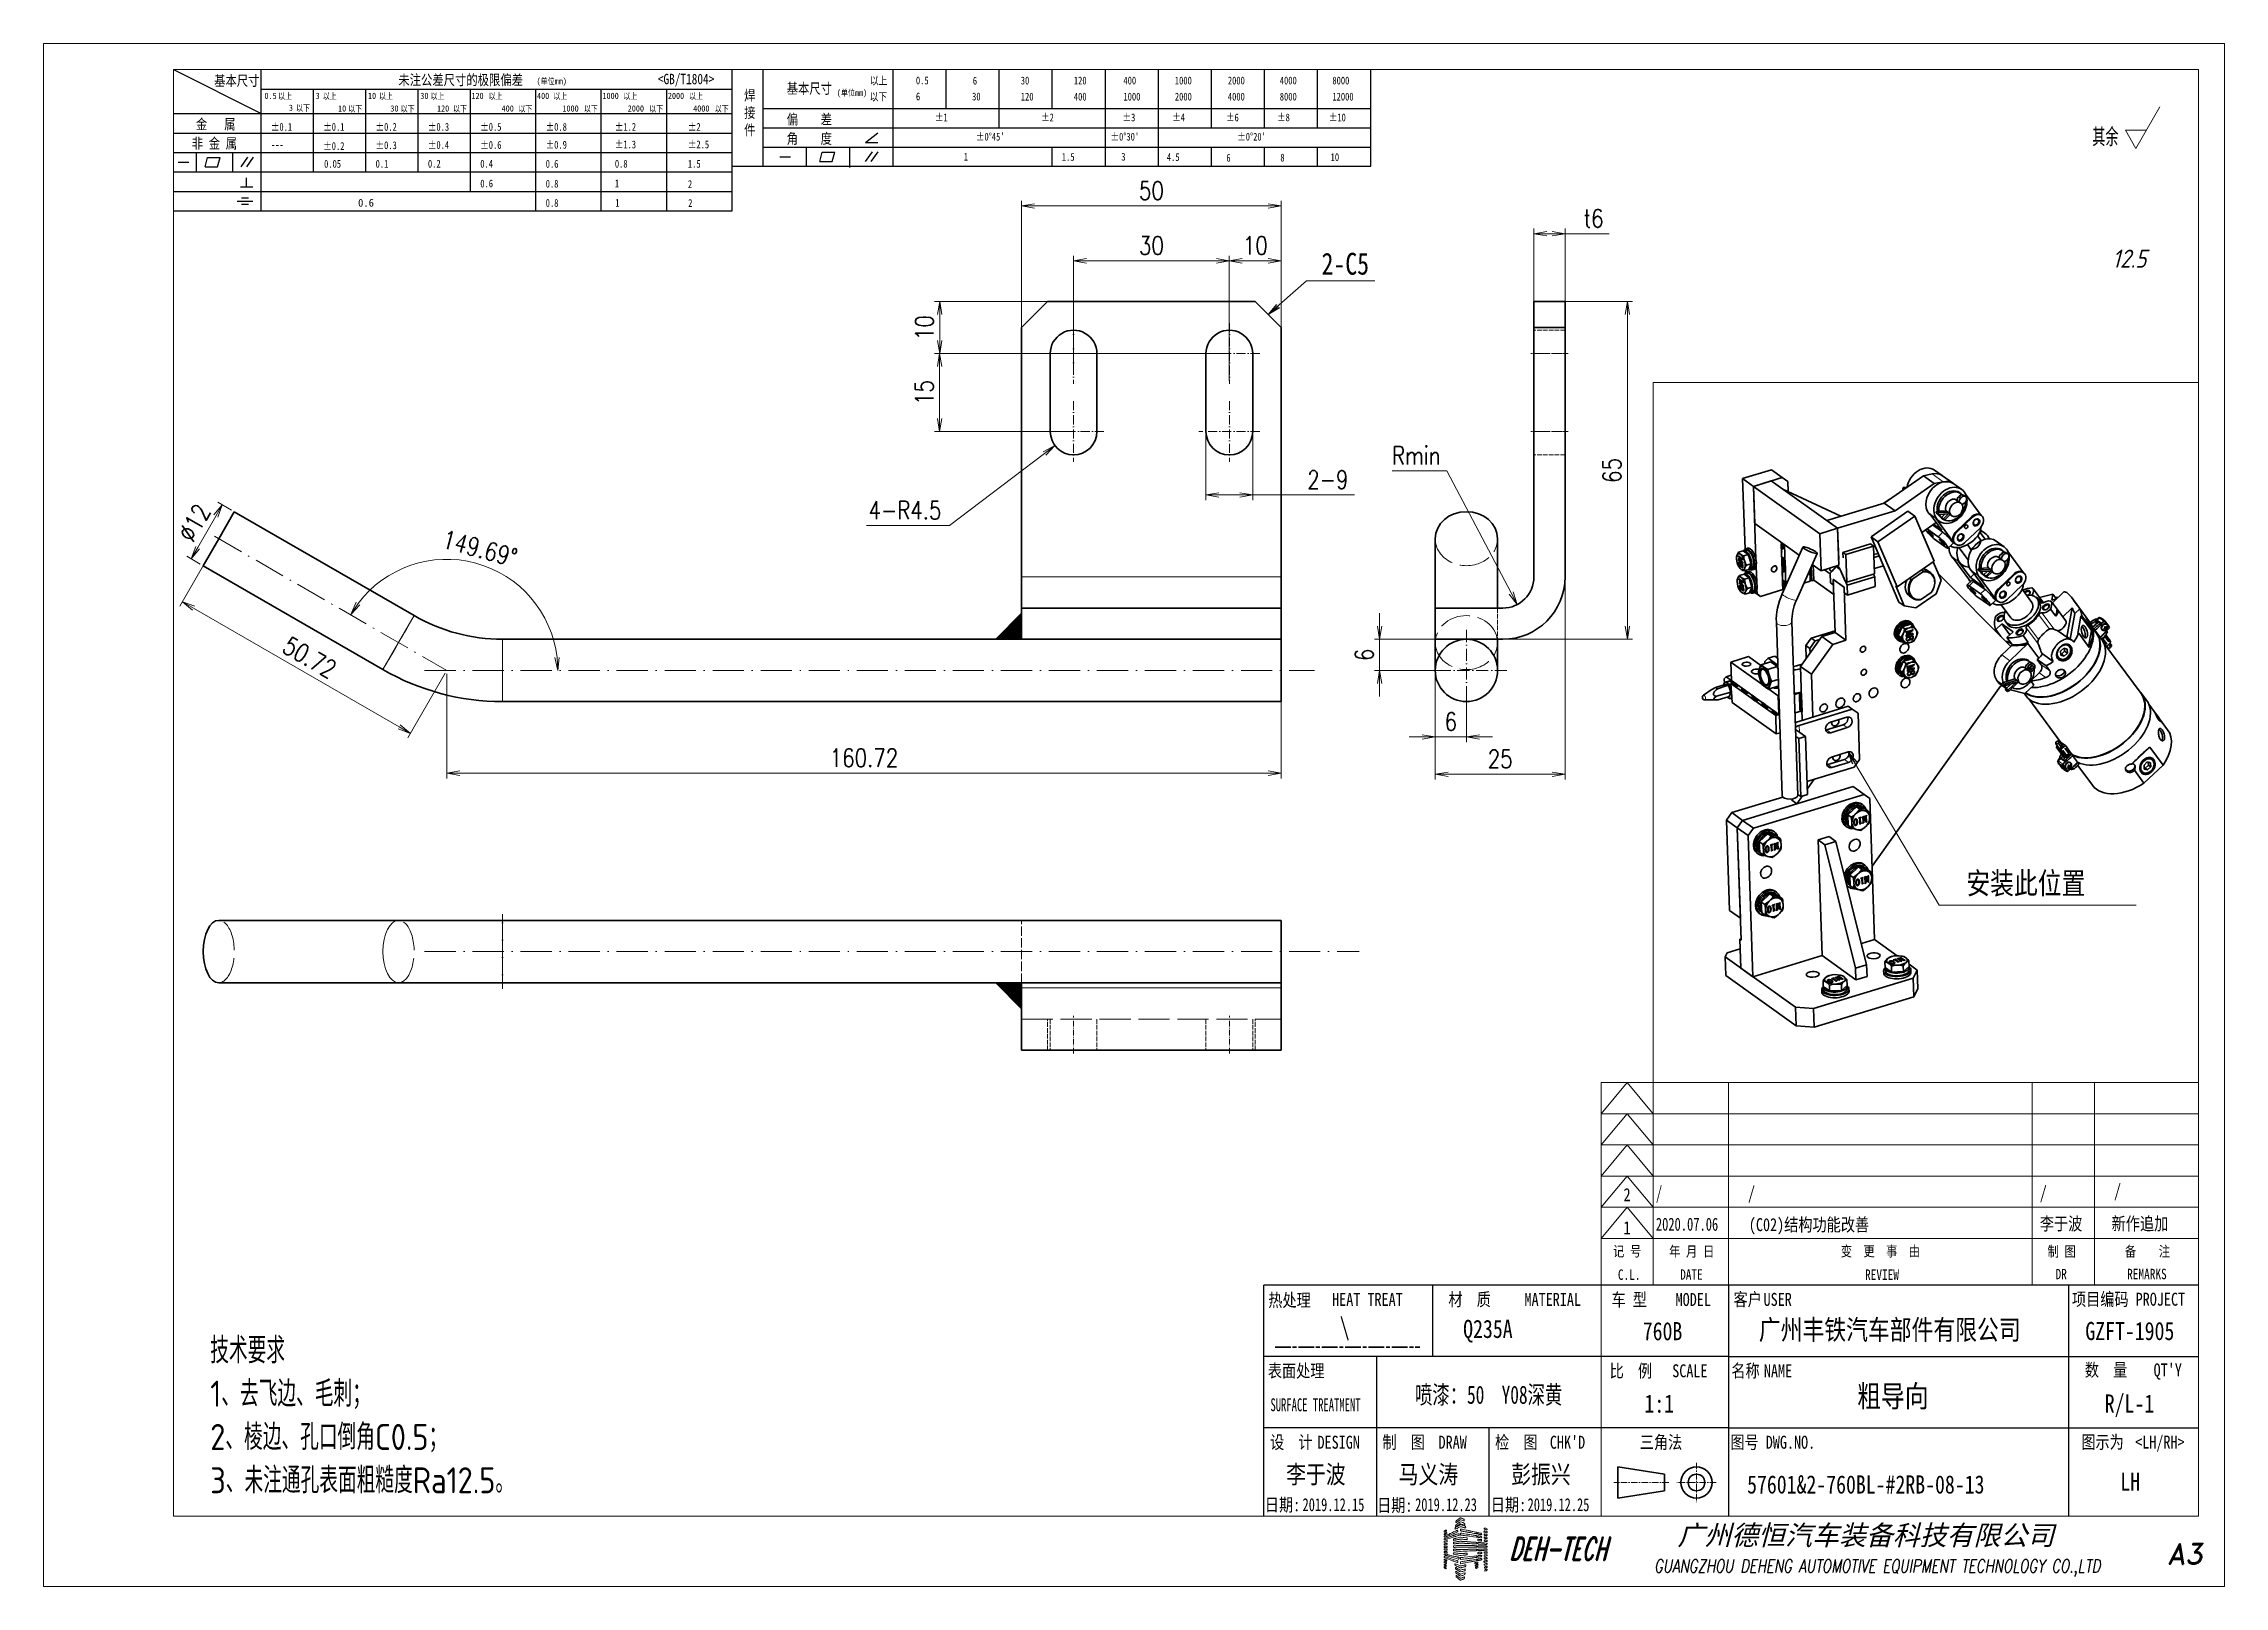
# Model space of a CAD drawing. Header units: millimetres. Extents: x 1333 to 129696, y -57210 to 105899.
# Drawn here: x 56809.1 to 57229.1, y 101055.9 to 101352.9 of the extents above; entities that cross this region are included whole.
import ezdxf
from ezdxf.enums import TextEntityAlignment as Align

# ---------------------------------------------------------------- set-up
doc = ezdxf.new("R2010")
doc.units = ezdxf.units.MM
doc.header["$LTSCALE"] = 0.5
for name, pattern in [('AM_ISO08W050x2', [9, 6, -0.75, 1.5, -0.75]), ('CENTER', [2, 1.25, -0.25, 0.25, -0.25]), ('DASHDOT', [18.5, 12, -3, 0.5, -3]), ('DASHED', [15, 12, -3]), ('DOT2', [0.125, 0, -0.125])]:
    doc.linetypes.add(name, pattern=pattern)
for name, color, linetype, lineweight in [('中心线', 2, 'AM_ISO08W050x2', 18), ('图框', 7, 'Continuous', 18), ('标注线', 3, 'Continuous', 18), ('热处理', 7, 'Continuous', 20), ('粗实线', 7, 'Continuous', 35), ('粗点划线', 6, 'AM_ISO08W050x2', 35)]:
    doc.layers.add(name, color=color, linetype=linetype, lineweight=lineweight)
for name, color, linetype in [('图\\M+19E79\\M+195B6\\M+18E9A', 7, 'Continuous'), ('图号', 7, 'Continuous'), ('图名', 7, 'Continuous'), ('数量', 7, 'Continuous'), ('材质', 7, 'Continuous'), ('表面处理', 7, 'Continuous'), ('车型', 7, 'Continuous')]:
    doc.layers.add(name, color=color, linetype=linetype)
doc.layers.add('打印-禁用', color=7, linetype='Continuous', lineweight=15, plot=False)
doc.styles.add('DIM', font='romans.shx', dxfattribs={"width": 0.8, "bigfont": 'bigfont.shx'})
doc.styles.get("Standard").update_dxf_attribs({"font": 'simplex.shx'})
doc.styles.add('STYLE1', font='')
doc.styles.add('国标', font='simfang.ttf', dxfattribs={"width": 0.8})
doc.styles.add('机械长仿宋', font='gbenor.shx', dxfattribs={"height": 1, "bigfont": 'gbcbig.shx'})
doc.styles.add('标题\\M+18E9A', font='romand.shx', dxfattribs={"oblique": 10, "bigfont": 'bigfont.shx'})
doc.styles.get('STYLE1').set_extended_font_data('SimSun')
doc.dimstyles.new('DEH 1-1', dxfattribs={"dimtxt": 3.5, "dimasz": 2.5, "dimexe": 1, "dimexo": 0.625, "dimgap": 1.2, "dimtad": 1, "dimtoh": 1, "dimdsep": 46, "dimtxsty": 'DIM', "dimblk": 'OPEN', "dimcen": 0, "dimclrd": 8, "dimclre": 8, "dimclrt": 2, "dimazin": 2, "dimtfac": 0.5, "dimtmove": 0, "dimatfit": 3, "dimldrblk": 'OPEN', "dimfxl": 0, "dimtolj": 2, "dimlwd": 18, "dimlwe": 18, "dimarcsym": 0})
doc.dimstyles.new('DEH 1-1$0', dxfattribs={"dimtxt": 3.5, "dimasz": 2.5, "dimexe": 1, "dimexo": 0.625, "dimgap": 1.2, "dimtad": 1, "dimzin": 9, "dimdsep": 46, "dimtxsty": 'DIM', "dimblk": 'OPEN', "dimcen": 0, "dimclrd": 8, "dimclre": 8, "dimclrt": 2, "dimazin": 2, "dimtfac": 0.5, "dimtmove": 0, "dimatfit": 3, "dimldrblk": 'OPEN', "dimfxl": 0, "dimtolj": 2, "dimlwd": 18, "dimlwe": 18, "dimarcsym": 0})
doc.dimstyles.new('DEH 1-1$2', dxfattribs={"dimtxt": 3.5, "dimasz": 2.5, "dimexe": 1, "dimexo": 0.625, "dimgap": 1.2, "dimtad": 1, "dimdsep": 46, "dimtxsty": 'DIM', "dimblk": 'OPEN', "dimcen": 0, "dimclrd": 8, "dimclre": 8, "dimclrt": 2, "dimazin": 2, "dimtfac": 0.5, "dimtmove": 0, "dimatfit": 3, "dimldrblk": 'OPEN', "dimfxl": 0, "dimtolj": 2, "dimlwd": 18, "dimlwe": 18, "dimarcsym": 0})
doc.dimstyles.new('DEH 1-1$4', dxfattribs={"dimtxt": 3.5, "dimasz": 2.5, "dimexe": 1, "dimexo": 0.625, "dimgap": 1.2, "dimtad": 1, "dimtoh": 1, "dimdsep": 46, "dimtxsty": 'DIM', "dimblk": 'OPEN', "dimcen": 0, "dimclrd": 8, "dimclre": 8, "dimclrt": 2, "dimazin": 2, "dimtfac": 0.5, "dimtofl": 0, "dimtmove": 0, "dimatfit": 3, "dimldrblk": 'OPEN', "dimfxl": 0, "dimtolj": 2, "dimlwd": 18, "dimlwe": 18, "dimarcsym": 0})

msp = doc.modelspace()

# ---------------------------------------------------------------- texts
at = {"layer": '图\\M+19E79\\M+195B6\\M+18E9A', "color": 3, "style": '国标'}
for s, height, width, p in [('2', 2.5, 0.8, (57113.378, 101130.068)), ('/', 2.5, 0.705904, (57119.61, 101130.384)), ('/', 2.5, 0.8, (57137.346, 101130.384)), ('/', 2.5, 0.8, (57193.551, 101130.482)), ('/', 2.5, 0.8, (57207.846, 101130.853)), ('1', 2.5, 0.8, (57113.367, 101123.708)), ('2020.07.06', 2.5, 0.705904, (57119.61, 101124.384)), ('(C02)结构功能改善', 2.5, 0.8, (57137.518, 101124.299)), ('李于波', 2.5, 0.8, (57193.551, 101124.482)), ('新作追加', 2.5, 0.8, (57207.382, 101124.493)), ('广州丰铁汽车部件有限公司', 3.85, 0.8, (57139.445, 101103.392)), ('GZFT-1905', 3.5, 0.8, (57202.318, 101103.321)), ('1:1', 3.5, 0.8, (57117.401, 101089.345)), ('李于波', 3.5, 0.8, (57048.398, 101075.728)), ('马义涛', 3.5, 0.8, (57070.078, 101075.728)), ('彭振兴', 3.5, 0.8, (57091.738, 101075.728)), ('2019.12.15', 2.5, 0.7, (57051.563, 101070.392)), ('2019.12.23', 2.5, 0.7, (57073.243, 101070.392)), ('2019.12.25', 2.5, 0.7, (57094.903, 101070.392))]:
    msp.add_text(s, height=height, dxfattribs=dict(at, width=width)).set_placement(p)
at = {"layer": '图\\M+19E79\\M+195B6\\M+18E9A', "color": 3, "style": '国标', "width": 0.8}
msp.add_text('LH', height=3.5, dxfattribs=at).set_placement((57210.972, 101074.328), align=Align.CENTER)
at = {"layer": '图号', "color": 3, "style": '国标', "width": 0.8}
msp.add_text('57601&2-760BL-#2RB-08-13', height=3.5, dxfattribs=at).set_placement((57137.18, 101073.785))
at = {"layer": '图名', "color": 3, "style": '国标', "width": 0.8}
for s, p in [('2-C5', (57059.794, 101308.439)), ('安装此位置', (57190.868, 101189.177)), ('粗导向', (57165.252, 101090.425))]:
    msp.add_text(s, height=4.2, dxfattribs=at).set_placement(p, align=Align.CENTER)
at = {"layer": '数量', "color": 3, "style": '国标', "width": 0.8}
msp.add_text('R/L-1', height=3.5, dxfattribs=at).set_placement((57210.818, 101089.36), align=Align.CENTER)
at = {"layer": '材质', "color": 3, "style": '国标', "width": 0.8}
msp.add_text('Q235A', height=3.5, dxfattribs=at).set_placement((57087.259, 101103.731), align=Align.CENTER)
at = {"layer": '标注线', "color": 2, "insert": (56841.191, 101073.837), "char_height": 5, "width": 114.82461, "attachment_point": 7, "style": '机械长仿宋'}
msp.add_mtext('\\A2;技术要求\\P1、去飞边、毛刺；\\P2、棱边、孔口倒角C0.5；\\P3、未注通孔表面粗糙度Ra12.5。', dxfattribs=at)
at = {"layer": '热处理', "color": 3, "style": '国标', "width": 0.8}
msp.add_text('\\', height=3.5, dxfattribs=at).set_placement((57059.68, 101104.108), align=Align.CENTER)
at = {"layer": '表面处理', "color": 3, "style": '国标', "width": 0.7}
msp.add_text('喷漆：50  Y08深黄', height=3.5, dxfattribs=at).set_placement((57087.4, 101091.055), align=Align.CENTER)
at = {"layer": '车型', "color": 3, "style": '国标', "width": 0.8}
msp.add_text('760B', height=3.5, dxfattribs=at).set_placement((57120.895, 101103.292), align=Align.CENTER)

# ---------------------------------------------------------------- blocks, each defined once
blk = doc.blocks.new('GZDEH零件A3图框V01版')
at = {"lineweight": 5}
for p, q in [((3129.32, -1835.39), (3129.31, -1835.43)), ((3129.33, -1835.3), (3129.32, -1835.39)), ((3129.34, -1835.26), (3129.33, -1835.3)), ((3129.35, -1835.17), (3129.34, -1835.26)), ((3129.5, -1835.07), (3129.35, -1835.17)), ((3129.39, -1834.94), (3129.41, -1834.81)), ((3129.49, -1834.91), (3129.39, -1834.94)), ((3129.41, -1834.81), (3129.42, -1834.75)), ((3129.42, -1834.75), (3129.45, -1834.63)), ((3129.45, -1834.63), (3129.57, -1834.55)), ((3129.46, -1834.14), (3129.48, -1834.12)), ((3129.47, -1834.17), (3129.46, -1834.14)), ((3129.49, -1834.18), (3129.47, -1834.17)), ((3129.48, -1834.02), (3129.49, -1833.97)), ((3129.48, -1834.12), (3129.48, -1834.02)), ((3129.49, -1833.97), (3129.51, -1833.87)), ((3129.52, -1834.18), (3129.49, -1834.18)), ((3129.54, -1834.89), (3129.49, -1834.91)), ((3129.49, -1835.41), (3129.55, -1835.37)), ((3129.57, -1835.03), (3129.5, -1835.07)), ((3129.51, -1833.87), (3129.82, -1833.63)), ((3129.53, -1834.18), (3129.52, -1834.18)), ((3129.56, -1834.17), (3129.53, -1834.18)), ((3129.63, -1834.84), (3129.54, -1834.89)), ((3129.55, -1835.37), (3129.67, -1835.29)), ((3129.85, -1833.95), (3129.56, -1834.17)), ((3129.57, -1834.55), (3129.62, -1834.51)), ((3129.72, -1834.94), (3129.57, -1835.03)), ((3129.62, -1834.51), (3129.73, -1834.41)), ((3129.81, -1834.71), (3129.63, -1834.84)), ((3129.67, -1835.29), (3129.72, -1835.3)), ((3129.82, -1834.89), (3129.72, -1834.94)), ((3129.72, -1835.3), (3129.76, -1835.29)), ((3129.73, -1834.41), (3129.76, -1834.42)), ((3129.76, -1834.42), (3129.79, -1834.4)), ((3129.76, -1835.29), (3129.79, -1835.25)), ((3129.79, -1834.4), (3129.8, -1834.38)), ((3129.79, -1835.25), (3129.8, -1835.24)), ((3129.8, -1834.38), (3129.86, -1834.34)), ((3129.8, -1835.24), (3129.81, -1835.24)), ((3129.9, -1834.65), (3129.81, -1834.71)), ((3129.81, -1835.24), (3129.82, -1835.23)), ((3129.82, -1833.63), (3129.97, -1833.5)), ((3129.87, -1834.87), (3129.82, -1834.89)), ((3129.82, -1835.23), (3130.01, -1835.13)), ((3129.99, -1833.84), (3129.85, -1833.95)), ((3129.86, -1834.34), (3129.89, -1834.32)), ((3129.96, -1834.82), (3129.87, -1834.87)), ((3129.89, -1834.32), (3129.94, -1834.28)), ((3130.09, -1834.54), (3129.9, -1834.65)), ((3129.94, -1834.28), (3130.01, -1834.25)), ((3130.08, -1834.74), (3129.96, -1834.82)), ((3129.97, -1833.5), (3130.28, -1833.26)), ((3130.28, -1833.62), (3129.99, -1833.84)), ((3130.01, -1834.25), (3130.04, -1834.23)), ((3130.01, -1835.13), (3130.11, -1835.09)), ((3130.04, -1834.23), (3130.09, -1834.18)), ((3130.15, -1834.71), (3130.08, -1834.74)), ((3130.09, -1834.18), (3130.15, -1834.15)), ((3130.14, -1834.5), (3130.09, -1834.54)), ((3130.11, -1835.09), (3130.3, -1834.99)), ((3130.17, -1834.48), (3130.14, -1834.5)), ((3130.15, -1834.15), (3130.18, -1834.13)), ((3130.27, -1834.64), (3130.15, -1834.71)), ((3130.23, -1834.45), (3130.17, -1834.48)), ((3130.18, -1834.13), (3130.23, -1834.09)), ((3130.23, -1834.09), (3130.26, -1834.08)), ((3130.27, -1834.41), (3130.23, -1834.45)), ((3130.26, -1834.08), (3130.27, -1834.07)), ((3130.27, -1834.07), (3130.28, -1834.05)), ((3130.32, -1834.4), (3130.27, -1834.41)), ((3130.33, -1834.61), (3130.27, -1834.64)), ((3130.28, -1833.26), (3130.35, -1833.26)), ((3130.34, -1833.62), (3130.28, -1833.62)), ((3130.28, -1834.05), (3130.63, -1834.12)), ((3130.3, -1834.99), (3130.39, -1834.98)), ((3130.38, -1834.42), (3130.32, -1834.4)), ((3130.38, -1834.61), (3130.33, -1834.61)), ((3130.37, -1833.62), (3130.34, -1833.62)), ((3130.35, -1833.26), (3130.39, -1833.27)), ((3130.42, -1833.66), (3130.37, -1833.62)), ((3130.69, -1834.53), (3130.38, -1834.42)), ((3130.44, -1834.63), (3130.38, -1834.61)), ((3130.39, -1833.27), (3130.45, -1833.3)), ((3130.39, -1834.98), (3130.44, -1834.98)), ((3130.62, -1833.72), (3130.42, -1833.66)), ((3130.67, -1834.69), (3130.44, -1834.63)), ((3130.44, -1834.98), (3130.54, -1835)), ((3130.45, -1833.3), (3130.65, -1833.36)), ((3130.54, -1835), (3130.71, -1835.06)), ((3130.73, -1833.76), (3130.62, -1833.72)), ((3130.63, -1834.12), (3130.81, -1834.18)), ((3130.65, -1833.36), (3130.76, -1833.4)), ((3130.79, -1834.72), (3130.67, -1834.69)), ((3130.85, -1834.57), (3130.69, -1834.53)), ((3130.71, -1835.06), (3130.79, -1835.08)), ((3130.93, -1833.82), (3130.73, -1833.76)), ((3130.76, -1833.4), (3130.95, -1833.5)), ((3131.02, -1834.78), (3130.79, -1834.72)), ((3130.79, -1835.08), (3130.97, -1835.11)), ((3130.81, -1834.18), (3131.14, -1834.33)), ((3131.17, -1834.65), (3130.85, -1834.57)), ((3130.97, -1833.84), (3130.93, -1833.82)), ((3130.95, -1833.5), (3131, -1833.5)), ((3131, -1833.85), (3130.97, -1833.84)), ((3130.97, -1835.11), (3131.1, -1835.14)), ((3131, -1833.5), (3131.02, -1833.51)), ((3131.05, -1833.87), (3131, -1833.85)), ((3131.02, -1833.51), (3131.07, -1833.52)), ((3131.12, -1834.81), (3131.02, -1834.78)), ((3131.06, -1833.89), (3131.05, -1833.87)), ((3131.1, -1833.88), (3131.06, -1833.89)), ((3131.07, -1833.52), (3131.11, -1833.65)), ((3131.11, -1833.86), (3131.1, -1833.88)), ((3131.1, -1835.14), (3131.17, -1835.16)), ((3131.11, -1833.65), (3131.11, -1833.73)), ((3131.11, -1833.73), (3131.11, -1833.86)), ((3131.17, -1834.82), (3131.12, -1834.81)), ((3131.14, -1834.33), (3131.15, -1834.38)), ((3131.15, -1834.38), (3131.16, -1834.41)), ((3131.16, -1834.41), (3131.19, -1834.46)), ((3131.2, -1834.58), (3131.17, -1834.65)), ((3131.28, -1834.83), (3131.17, -1834.82)), ((3131.17, -1835.16), (3131.3, -1835.19)), ((3131.19, -1834.46), (3131.2, -1834.54)), ((3131.2, -1834.54), (3131.2, -1834.58)), ((3131.3, -1834.86), (3131.28, -1834.83)), ((3131.31, -1834.87), (3131.3, -1834.86)), ((3131.3, -1835.19), (3131.33, -1835.19)), ((3131.34, -1834.88), (3131.31, -1834.87)), ((3131.33, -1835.19), (3131.34, -1835.19)), ((3131.35, -1834.97), (3131.34, -1834.88)), ((3131.34, -1835.19), (3131.36, -1835.17)), ((3131.36, -1835.01), (3131.35, -1834.97)), ((3131.38, -1835.1), (3131.36, -1835.01)), ((3131.36, -1835.17), (3131.37, -1835.14)), ((3131.37, -1835.13), (3131.38, -1835.1)), ((3131.37, -1835.14), (3131.37, -1835.13)), ((3135, -1835.23), (3134.95, -1835.31)), ((3134.95, -1835.31), (3134.95, -1835.37)), ((3134.95, -1835.37), (3134.98, -1835.46)), ((3135.18, -1835.25), (3135, -1835.23)), ((3135.28, -1835.28), (3135.18, -1835.25)), ((3135.45, -1835.35), (3135.28, -1835.28)), ((3135.49, -1835.43), (3135.45, -1835.35)), ((3127.23, -1835.85), (3127.21, -1835.92)), ((3127.21, -1835.92), (3127.22, -1835.96)), ((3127.24, -1836.82), (3127.21, -1836.9)), ((3127.21, -1836.9), (3127.22, -1836.95)), ((3127.22, -1838.33), (3127.21, -1838.38)), ((3127.21, -1838.38), (3127.24, -1838.45)), ((3127.22, -1838.82), (3127.21, -1838.87)), ((3127.21, -1838.87), (3127.24, -1838.93)), ((3127.22, -1839.31), (3127.21, -1839.37)), ((3127.21, -1839.37), (3127.24, -1839.44)), ((3127.22, -1835.96), (3127.25, -1836.02)), ((3127.22, -1836.95), (3127.25, -1837.02)), ((3127.23, -1837.3), (3127.22, -1837.38)), ((3127.22, -1837.38), (3127.22, -1837.42)), ((3127.22, -1837.42), (3127.25, -1837.5)), ((3127.23, -1837.82), (3127.22, -1837.89)), ((3127.22, -1837.89), (3127.22, -1837.93)), ((3127.22, -1837.93), (3127.25, -1838)), ((3127.25, -1838.26), (3127.22, -1838.33)), ((3127.25, -1838.75), (3127.22, -1838.82)), ((3127.25, -1839.25), (3127.22, -1839.31)), ((3127.29, -1835.8), (3127.23, -1835.85)), ((3127.24, -1836.34), (3127.23, -1836.36)), ((3127.23, -1836.36), (3127.23, -1836.42)), ((3127.23, -1836.42), (3127.23, -1836.45)), ((3127.23, -1836.45), (3127.23, -1836.51)), ((3127.23, -1836.51), (3127.33, -1836.51)), ((3127.36, -1837.25), (3127.23, -1837.3)), ((3127.26, -1837.77), (3127.23, -1837.82)), ((3127.25, -1836.34), (3127.24, -1836.34)), ((3127.61, -1836.62), (3127.24, -1836.82)), ((3127.24, -1838.45), (3127.25, -1838.46)), ((3127.24, -1838.93), (3127.25, -1838.94)), ((3127.24, -1839.44), (3127.33, -1839.46)), ((3127.25, -1836.02), (3127.26, -1836.03)), ((3127.27, -1836.32), (3127.25, -1836.34)), ((3127.25, -1837.02), (3127.39, -1836.98)), ((3127.25, -1837.5), (3127.42, -1837.46)), ((3127.25, -1838), (3127.47, -1837.96)), ((3127.34, -1838.25), (3127.25, -1838.26)), ((3127.25, -1838.46), (3127.26, -1838.47)), ((3127.25, -1838.48), (3127.48, -1838.47)), ((3127.26, -1838.47), (3127.25, -1838.48)), ((3127.41, -1838.74), (3127.25, -1838.75)), ((3127.25, -1838.94), (3127.26, -1838.95)), ((3127.26, -1838.95), (3127.25, -1838.96)), ((3127.25, -1838.96), (3127.47, -1838.96)), ((3127.47, -1839.25), (3127.25, -1839.25)), ((3127.26, -1836.03), (3127.27, -1836.03)), ((3127.29, -1837.75), (3127.26, -1837.77)), ((3127.27, -1836.03), (3127.28, -1836.03)), ((3127.42, -1836.21), (3127.27, -1836.32)), ((3127.28, -1836.03), (3127.44, -1835.95)), ((3127.32, -1835.77), (3127.29, -1835.8)), ((3127.35, -1837.75), (3127.29, -1837.75)), ((3127.4, -1835.73), (3127.32, -1835.77)), ((3127.33, -1836.51), (3127.39, -1836.49)), ((3127.33, -1839.46), (3127.38, -1839.46)), ((3127.38, -1838.24), (3127.34, -1838.25)), ((3127.5, -1837.71), (3127.35, -1837.75)), ((3127.43, -1837.22), (3127.36, -1837.25)), ((3127.47, -1838.23), (3127.38, -1838.24)), ((3127.38, -1839.46), (3127.47, -1839.48)), ((3127.39, -1836.49), (3127.47, -1836.43)), ((3127.39, -1836.98), (3127.46, -1836.95)), ((3127.47, -1835.66), (3127.4, -1835.73)), ((3127.49, -1838.73), (3127.41, -1838.74)), ((3127.51, -1836.16), (3127.42, -1836.21)), ((3127.42, -1837.46), (3127.5, -1837.44)), ((3127.57, -1837.17), (3127.43, -1837.22)), ((3127.44, -1835.95), (3127.52, -1835.9)), ((3127.46, -1836.95), (3127.59, -1836.88)), ((3127.52, -1835.63), (3127.47, -1835.65)), ((3127.47, -1836.43), (3127.57, -1836.39)), ((3127.47, -1837.96), (3127.58, -1837.94)), ((3127.6, -1838.19), (3127.47, -1838.23)), ((3127.47, -1838.96), (3127.58, -1838.96)), ((3127.57, -1839.25), (3127.47, -1839.25)), ((3127.47, -1839.48), (3127.58, -1839.48)), ((3127.48, -1838.47), (3127.59, -1838.46)), ((3127.65, -1838.72), (3127.49, -1838.73)), ((3127.5, -1837.44), (3127.66, -1837.39)), ((3127.58, -1837.69), (3127.5, -1837.71)), ((3127.69, -1836.08), (3127.51, -1836.16)), ((3127.61, -1835.62), (3127.52, -1835.63)), ((3127.52, -1835.9), (3127.66, -1835.78)), ((3127.57, -1836.39), (3127.63, -1836.36)), ((3127.68, -1837.13), (3127.57, -1837.17)), ((3127.78, -1839.25), (3127.57, -1839.25)), ((3127.73, -1837.65), (3127.58, -1837.69)), ((3127.58, -1837.94), (3127.78, -1837.87)), ((3127.58, -1838.96), (3127.81, -1838.96)), ((3127.58, -1839.48), (3127.63, -1839.48)), ((3127.59, -1836.88), (3127.69, -1836.85)), ((3127.59, -1838.46), (3127.81, -1838.41)), ((3127.67, -1838.19), (3127.6, -1838.19)), ((3127.67, -1835.66), (3127.61, -1835.62)), ((3127.8, -1836.53), (3127.61, -1836.62)), ((3127.63, -1836.36), (3127.71, -1836.29)), ((3127.63, -1839.48), (3127.73, -1839.48)), ((3127.7, -1838.72), (3127.65, -1838.72)), ((3127.66, -1835.78), (3127.68, -1835.72)), ((3127.66, -1837.39), (3127.78, -1837.35)), ((3127.68, -1835.72), (3127.67, -1835.67)), ((3127.81, -1838.19), (3127.67, -1838.19)), ((3127.74, -1837.11), (3127.68, -1837.13)), ((3127.72, -1836.16), (3127.69, -1836.08)), ((3127.69, -1836.85), (3127.74, -1836.83)), ((3127.73, -1838.72), (3127.7, -1838.72)), ((3127.71, -1836.29), (3127.72, -1836.2)), ((3127.72, -1836.2), (3127.72, -1836.16)), ((3127.75, -1837.63), (3127.73, -1837.65)), ((3127.78, -1838.73), (3127.73, -1838.72)), ((3127.73, -1839.48), (3127.73, -1839.49)), ((3127.73, -1839.49), (3127.73, -1839.5)), ((3127.73, -1839.5), (3127.73, -1839.51)), ((3127.73, -1839.51), (3127.76, -1839.51)), ((3127.74, -1836.83), (3127.83, -1836.79)), ((3127.85, -1837.08), (3127.74, -1837.11)), ((3127.78, -1837.64), (3127.75, -1837.63)), ((3127.76, -1839.51), (3127.78, -1839.51)), ((3127.78, -1837.35), (3127.83, -1837.33)), ((3127.79, -1837.66), (3127.78, -1837.64)), ((3127.78, -1837.87), (3127.82, -1837.8)), ((3127.81, -1838.79), (3127.78, -1838.73)), ((3127.81, -1839.34), (3127.78, -1839.25)), ((3127.78, -1839.51), (3127.81, -1839.48)), ((3127.82, -1837.74), (3127.79, -1837.66)), ((3128.19, -1836.38), (3127.8, -1836.53)), ((3127.81, -1838.28), (3127.81, -1838.19)), ((3127.81, -1838.32), (3127.81, -1838.28)), ((3127.81, -1838.41), (3127.81, -1838.32)), ((3127.81, -1838.82), (3127.81, -1838.79)), ((3127.82, -1838.89), (3127.81, -1838.82)), ((3127.81, -1838.91), (3127.82, -1838.89)), ((3127.81, -1838.93), (3127.81, -1838.91)), ((3127.81, -1838.96), (3127.81, -1838.93)), ((3127.82, -1839.39), (3127.81, -1839.34)), ((3127.81, -1839.48), (3127.82, -1839.39)), ((3127.82, -1837.8), (3127.82, -1837.74)), ((3127.83, -1836.79), (3127.95, -1836.75)), ((3127.83, -1837.33), (3127.95, -1837.29)), ((3127.87, -1837.07), (3127.85, -1837.08)), ((3127.88, -1837.06), (3127.87, -1837.07)), ((3127.9, -1837.05), (3127.88, -1837.06)), ((3128.05, -1837), (3127.9, -1837.05)), ((3127.95, -1836.75), (3128.01, -1836.72)), ((3127.95, -1837.29), (3128.36, -1837.17)), ((3128.01, -1836.72), (3128.12, -1836.66)), ((3128.12, -1836.98), (3128.05, -1837)), ((3128.12, -1836.66), (3128.17, -1836.66)), ((3128.26, -1836.93), (3128.12, -1836.98)), ((3128.17, -1836.66), (3128.2, -1836.65)), ((3128.28, -1836.33), (3128.19, -1836.38)), ((3128.2, -1836.65), (3128.24, -1836.62)), ((3128.24, -1836.62), (3128.5, -1836.52)), ((3128.28, -1836.92), (3128.26, -1836.93)), ((3128.33, -1836.31), (3128.28, -1836.33)), ((3128.29, -1836.92), (3128.28, -1836.92)), ((3128.31, -1836.91), (3128.29, -1836.92)), ((3128.48, -1836.85), (3128.31, -1836.91)), ((3128.43, -1836.26), (3128.33, -1836.31)), ((3128.36, -1837.17), (3128.57, -1837.1)), ((3128.84, -1836.08), (3128.43, -1836.26)), ((3128.57, -1836.82), (3128.48, -1836.85)), ((3128.5, -1836.52), (3128.63, -1836.46)), ((3128.74, -1836.76), (3128.57, -1836.82)), ((3128.57, -1837.1), (3128.98, -1836.98)), ((3128.63, -1836.46), (3128.88, -1836.36)), ((3128.76, -1836.75), (3128.74, -1836.76)), ((3128.77, -1836.75), (3128.76, -1836.75)), ((3128.79, -1836.74), (3128.77, -1836.75)), ((3128.9, -1836.7), (3128.79, -1836.74)), ((3129.05, -1835.99), (3128.84, -1836.08)), ((3128.88, -1836.36), (3129.01, -1836.32)), ((3128.96, -1836.68), (3128.9, -1836.7)), ((3129.08, -1836.64), (3128.96, -1836.68)), ((3128.98, -1836.98), (3129.09, -1836.94)), ((3129.01, -1839.4), (3129, -1839.47)), ((3129, -1839.47), (3129.04, -1839.56)), ((3129.01, -1836.32), (3129.06, -1836.29)), ((3129.05, -1839.32), (3129.01, -1839.4)), ((3129.05, -1837.33), (3129.02, -1837.42)), ((3129.02, -1837.42), (3129.02, -1837.47)), ((3129.02, -1837.47), (3129.04, -1837.57)), ((3129.05, -1838), (3129.02, -1838.09)), ((3129.02, -1838.09), (3129.02, -1838.15)), ((3129.02, -1838.15), (3129.04, -1838.24)), ((3129.05, -1838.65), (3129.02, -1838.74)), ((3129.02, -1838.74), (3129.02, -1838.79)), ((3129.02, -1838.79), (3129.04, -1838.89)), ((3129.04, -1837.57), (3129.05, -1837.58)), ((3129.04, -1838.24), (3129.06, -1838.26)), ((3129.04, -1838.89), (3129.06, -1838.91)), ((3129.04, -1839.56), (3129.05, -1839.57)), ((3129.46, -1835.81), (3129.05, -1835.99)), ((3129.13, -1837.3), (3129.05, -1837.33)), ((3129.05, -1837.58), (3129.06, -1837.6)), ((3129.06, -1837.6), (3129.05, -1837.62)), ((3129.05, -1837.62), (3129.08, -1837.61)), ((3129.09, -1837.97), (3129.05, -1838)), ((3129.13, -1838.64), (3129.05, -1838.65)), ((3129.24, -1839.32), (3129.05, -1839.32)), ((3129.05, -1839.57), (3129.06, -1839.59)), ((3129.06, -1839.59), (3129.05, -1839.6)), ((3129.05, -1839.6), (3129.07, -1839.59)), ((3129.06, -1836.29), (3129.17, -1836.23)), ((3129.06, -1838.26), (3129.07, -1838.27)), ((3129.06, -1838.91), (3129.06, -1838.93)), ((3129.06, -1838.93), (3129.08, -1838.96)), ((3129.07, -1838.27), (3129.09, -1838.29)), ((3129.07, -1839.59), (3129.1, -1839.61)), ((3129.09, -1836.63), (3129.08, -1836.64)), ((3129.08, -1837.61), (3129.1, -1837.61)), ((3129.08, -1838.96), (3129.18, -1838.96)), ((3129.1, -1836.63), (3129.09, -1836.63)), ((3129.09, -1836.94), (3129.15, -1836.92)), ((3129.12, -1837.96), (3129.09, -1837.97)), ((3129.09, -1838.27), (3129.11, -1838.26)), ((3129.09, -1838.29), (3129.09, -1838.27)), ((3129.12, -1836.62), (3129.1, -1836.63)), ((3129.1, -1837.61), (3129.12, -1837.6)), ((3129.11, -1838.26), (3129.12, -1838.27)), ((3129.24, -1836.58), (3129.12, -1836.62)), ((3129.12, -1837.6), (3129.22, -1837.58)), ((3129.17, -1837.96), (3129.12, -1837.96)), ((3129.12, -1838.27), (3129.3, -1838.26)), ((3129.16, -1837.28), (3129.13, -1837.3)), ((3129.17, -1838.64), (3129.13, -1838.64)), ((3129.15, -1836.92), (3129.27, -1836.88)), ((3129.24, -1837.27), (3129.16, -1837.28)), ((3129.17, -1836.23), (3129.22, -1836.23)), ((3129.29, -1837.94), (3129.17, -1837.96)), ((3129.24, -1838.63), (3129.17, -1838.64)), ((3129.18, -1838.96), (3129.23, -1838.96)), ((3129.22, -1836.23), (3129.25, -1836.22)), ((3129.22, -1837.58), (3129.27, -1837.57)), ((3129.23, -1838.96), (3129.34, -1838.96)), ((3129.3, -1836.56), (3129.24, -1836.58)), ((3129.31, -1837.23), (3129.24, -1837.27)), ((3129.59, -1838.61), (3129.24, -1838.63)), ((3129.34, -1839.32), (3129.24, -1839.32)), ((3129.25, -1836.22), (3129.29, -1836.19)), ((3129.27, -1836.88), (3129.4, -1836.85)), ((3129.27, -1837.57), (3129.36, -1837.56)), ((3129.29, -1836.19), (3129.52, -1836.1)), ((3129.34, -1837.93), (3129.29, -1837.94)), ((3129.41, -1836.52), (3129.3, -1836.56)), ((3129.3, -1838.26), (3129.38, -1838.25)), ((3129.31, -1835.43), (3129.32, -1835.45)), ((3129.36, -1837.23), (3129.31, -1837.23)), ((3129.32, -1835.45), (3129.35, -1835.48)), ((3129.46, -1837.91), (3129.34, -1837.93)), ((3129.34, -1838.94), (3129.34, -1838.93)), ((3129.34, -1838.93), (3131, -1838.93)), ((3129.34, -1838.95), (3129.34, -1838.94)), ((3129.34, -1838.96), (3129.34, -1838.95)), ((3129.53, -1839.32), (3129.34, -1839.32)), ((3129.35, -1835.48), (3129.49, -1835.41)), ((3129.44, -1837.23), (3129.36, -1837.23)), ((3129.36, -1837.56), (3129.4, -1837.55)), ((3129.38, -1838.25), (3129.56, -1838.23)), ((3129.4, -1836.85), (3129.47, -1836.83)), ((3129.4, -1837.55), (3129.42, -1837.54)), ((3129.43, -1836.52), (3129.41, -1836.52)), ((3129.42, -1837.54), (3129.46, -1837.53)), ((3129.44, -1836.51), (3129.43, -1836.52)), ((3129.46, -1836.5), (3129.44, -1836.51)), ((3129.5, -1837.2), (3129.44, -1837.23)), ((3129.56, -1835.76), (3129.46, -1835.81)), ((3129.63, -1836.44), (3129.46, -1836.5)), ((3129.46, -1837.53), (3129.6, -1837.5)), ((3129.53, -1837.91), (3129.46, -1837.91)), ((3129.47, -1836.83), (3129.6, -1836.79)), ((3129.53, -1837.18), (3129.5, -1837.2)), ((3129.52, -1836.1), (3129.64, -1836.05)), ((3129.6, -1837.17), (3129.53, -1837.18)), ((3129.56, -1837.91), (3129.53, -1837.91)), ((3129.53, -1839.33), (3129.53, -1839.32)), ((3129.53, -1839.34), (3129.53, -1839.33)), ((3129.53, -1839.33), (3129.53, -1839.33)), ((3129.75, -1839.34), (3129.53, -1839.34)), ((3129.6, -1835.73), (3129.56, -1835.76)), ((3129.63, -1837.89), (3129.56, -1837.91)), ((3129.56, -1838.23), (3129.6, -1838.22)), ((3129.76, -1838.61), (3129.59, -1838.61)), ((3129.7, -1835.69), (3129.6, -1835.73)), ((3129.6, -1836.79), (3129.75, -1836.74)), ((3129.87, -1837.1), (3129.6, -1837.17)), ((3129.6, -1837.5), (3129.67, -1837.49)), ((3129.6, -1838.22), (3129.62, -1838.22)), ((3129.62, -1838.22), (3129.66, -1838.21)), ((3129.72, -1836.41), (3129.63, -1836.44)), ((3129.75, -1837.86), (3129.63, -1837.89)), ((3129.64, -1836.05), (3129.87, -1835.95)), ((3129.66, -1838.21), (3129.72, -1838.21)), ((3129.67, -1837.49), (3129.82, -1837.46)), ((3129.73, -1835.67), (3129.7, -1835.69)), ((3129.89, -1836.36), (3129.72, -1836.41)), ((3129.72, -1838.21), (3129.74, -1838.21)), ((3129.76, -1835.67), (3129.73, -1835.67)), ((3129.74, -1838.21), (3129.79, -1838.21)), ((3129.75, -1836.74), (3129.82, -1836.72)), ((3129.81, -1837.85), (3129.75, -1837.86)), ((3129.86, -1839.34), (3129.75, -1839.34)), ((3129.79, -1835.67), (3129.76, -1835.67)), ((3130.11, -1838.59), (3129.76, -1838.61)), ((3129.82, -1835.76), (3129.79, -1835.67)), ((3129.79, -1838.21), (3129.87, -1838.2)), ((3129.94, -1837.85), (3129.81, -1837.85)), ((3129.84, -1835.81), (3129.82, -1835.76)), ((3129.82, -1836.72), (3129.96, -1836.67)), ((3129.82, -1837.46), (3129.86, -1837.45)), ((3129.88, -1835.89), (3129.84, -1835.81)), ((3129.86, -1837.45), (3129.88, -1837.45)), ((3130.08, -1839.34), (3129.86, -1839.34)), ((3129.87, -1835.95), (3129.88, -1835.93)), ((3130.01, -1837.07), (3129.87, -1837.1)), ((3129.87, -1838.2), (3129.91, -1838.19)), ((3129.88, -1835.91), (3129.88, -1835.89)), ((3129.88, -1835.93), (3129.88, -1835.91)), ((3129.88, -1837.45), (3129.91, -1837.44)), ((3129.94, -1836.33), (3129.89, -1836.36)), ((3129.91, -1837.44), (3130.06, -1837.41)), ((3129.91, -1838.19), (3129.99, -1838.17)), ((3129.98, -1836.32), (3129.94, -1836.33)), ((3130.06, -1837.83), (3129.94, -1837.85)), ((3129.96, -1836.67), (3130.03, -1836.66)), ((3130.03, -1836.32), (3129.98, -1836.32)), ((3129.99, -1838.17), (3130.08, -1838.17)), ((3130.27, -1837), (3130.01, -1837.07)), ((3130.1, -1836.42), (3130.03, -1836.32)), ((3130.03, -1836.66), (3130.07, -1836.65)), ((3130.06, -1837.41), (3130.13, -1837.39)), ((3130.13, -1837.81), (3130.06, -1837.83)), ((3130.07, -1836.65), (3130.12, -1836.61)), ((3130.08, -1838.17), (3130.13, -1838.17)), ((3130.08, -1839.35), (3130.08, -1839.34)), ((3130.08, -1839.36), (3130.08, -1839.35)), ((3130.43, -1839.36), (3130.08, -1839.36)), ((3130.08, -1839.36), (3130.08, -1839.36)), ((3130.12, -1836.49), (3130.1, -1836.42)), ((3130.19, -1838.58), (3130.11, -1838.59)), ((3130.12, -1836.61), (3130.12, -1836.49)), ((3130.13, -1837.39), (3130.27, -1837.36)), ((3130.25, -1837.78), (3130.13, -1837.81)), ((3130.13, -1838.17), (3130.23, -1838.17)), ((3130.24, -1838.58), (3130.19, -1838.58)), ((3130.23, -1838.15), (3130.23, -1838.14)), ((3130.23, -1838.14), (3130.4, -1838.14)), ((3130.23, -1838.16), (3130.23, -1838.15)), ((3130.23, -1838.17), (3130.23, -1838.16)), ((3130.32, -1838.57), (3130.24, -1838.58)), ((3130.38, -1837.78), (3130.25, -1837.78)), ((3130.32, -1837), (3130.27, -1837)), ((3130.27, -1837.36), (3130.3, -1837.36)), ((3130.3, -1837.36), (3130.31, -1837.36)), ((3130.31, -1837.36), (3130.33, -1837.35)), ((3130.34, -1837), (3130.32, -1837)), ((3130.58, -1838.57), (3130.32, -1838.57)), ((3130.33, -1837.35), (3130.35, -1837.35)), ((3130.38, -1836.99), (3130.34, -1837)), ((3130.36, -1835.44), (3130.35, -1835.43)), ((3130.35, -1835.43), (3130.35, -1835.56)), ((3130.35, -1835.56), (3130.35, -1835.62)), ((3130.35, -1835.62), (3130.35, -1835.75)), ((3130.35, -1835.75), (3130.49, -1835.8)), ((3130.38, -1836.21), (3130.35, -1836.23)), ((3130.35, -1836.23), (3130.35, -1836.35)), ((3130.35, -1836.35), (3130.35, -1836.41)), ((3130.35, -1836.41), (3130.35, -1836.54)), ((3130.35, -1836.54), (3130.43, -1836.58)), ((3130.35, -1837.35), (3130.36, -1837.35)), ((3130.37, -1835.42), (3130.36, -1835.43)), ((3130.36, -1835.43), (3130.36, -1835.44)), ((3130.36, -1837.35), (3130.38, -1837.35)), ((3130.68, -1835.46), (3130.37, -1835.42)), ((3130.4, -1836.21), (3130.38, -1836.21)), ((3130.86, -1837.04), (3130.38, -1836.99)), ((3130.38, -1837.35), (3130.43, -1837.36)), ((3130.45, -1837.78), (3130.38, -1837.78)), ((3130.43, -1836.2), (3130.4, -1836.21)), ((3130.4, -1838.14), (3130.48, -1838.14)), ((3130.5, -1836.22), (3130.43, -1836.2)), ((3130.43, -1836.58), (3130.48, -1836.59)), ((3130.43, -1837.36), (3130.46, -1837.36)), ((3130.6, -1839.36), (3130.43, -1839.36)), ((3130.59, -1837.78), (3130.45, -1837.78)), ((3130.46, -1837.36), (3130.51, -1837.36)), ((3130.48, -1836.59), (3130.57, -1836.58)), ((3130.48, -1838.14), (3130.66, -1838.14)), ((3130.49, -1835.8), (3130.57, -1835.82)), ((3130.54, -1836.22), (3130.5, -1836.22)), ((3130.51, -1837.36), (3130.72, -1837.38)), ((3130.61, -1836.24), (3130.54, -1836.22)), ((3130.57, -1835.82), (3130.73, -1835.83)), ((3130.57, -1836.58), (3130.61, -1836.59)), ((3130.71, -1838.57), (3130.58, -1838.57)), ((3130.59, -1837.79), (3130.59, -1837.78)), ((3130.59, -1837.8), (3130.59, -1837.79)), ((3130.59, -1837.81), (3130.59, -1837.8)), ((3130.73, -1837.81), (3130.59, -1837.81)), ((3130.95, -1839.36), (3130.6, -1839.36)), ((3130.97, -1836.29), (3130.61, -1836.24)), ((3130.61, -1836.59), (3130.62, -1836.59)), ((3130.62, -1836.59), (3130.66, -1836.6)), ((3130.66, -1836.6), (3130.86, -1836.63)), ((3130.66, -1838.14), (3130.66, -1838.15)), ((3130.66, -1838.15), (3130.66, -1838.16)), ((3130.66, -1838.16), (3130.66, -1838.17)), ((3130.66, -1838.17), (3130.85, -1838.17)), ((3130.84, -1835.49), (3130.68, -1835.46)), ((3130.97, -1838.57), (3130.71, -1838.57)), ((3130.72, -1837.38), (3130.83, -1837.39)), ((3130.73, -1835.83), (3130.83, -1835.85)), ((3130.8, -1837.81), (3130.73, -1837.81)), ((3130.95, -1837.81), (3130.8, -1837.81)), ((3130.83, -1835.85), (3130.87, -1835.86)), ((3130.83, -1837.39), (3131.04, -1837.41)), ((3131.14, -1835.57), (3130.84, -1835.49)), ((3130.85, -1838.17), (3130.95, -1838.17)), ((3130.86, -1836.63), (3130.96, -1836.64)), ((3131.09, -1837.07), (3130.86, -1837.04)), ((3130.87, -1835.86), (3130.97, -1835.88)), ((3130.95, -1837.82), (3130.95, -1837.81)), ((3130.95, -1837.83), (3130.95, -1837.82)), ((3130.95, -1837.82), (3130.95, -1837.82)), ((3131.08, -1837.83), (3130.95, -1837.83)), ((3130.95, -1838.17), (3131.14, -1838.17)), ((3131.31, -1839.34), (3130.95, -1839.34)), ((3130.95, -1839.34), (3130.95, -1839.35)), ((3130.95, -1839.35), (3130.95, -1839.36)), ((3130.95, -1839.36), (3130.95, -1839.36)), ((3130.96, -1836.64), (3131.16, -1836.67)), ((3130.97, -1835.88), (3131.03, -1835.89)), ((3131.16, -1836.32), (3130.97, -1836.29)), ((3130.97, -1838.58), (3130.97, -1838.57)), ((3130.97, -1838.59), (3130.97, -1838.58)), ((3130.97, -1838.6), (3130.97, -1838.59)), ((3131.37, -1838.6), (3130.97, -1838.6)), ((3131, -1838.93), (3131.83, -1838.93)), ((3131.03, -1835.89), (3131.06, -1835.89)), ((3131.04, -1837.41), (3131.09, -1837.42)), ((3131.06, -1835.89), (3131.11, -1835.9)), ((3131.15, -1837.83), (3131.08, -1837.83)), ((3131.57, -1837.12), (3131.09, -1837.07)), ((3131.09, -1837.42), (3131.12, -1837.42)), ((3131.11, -1835.9), (3131.26, -1835.93)), ((3131.12, -1837.42), (3131.17, -1837.42)), ((3131.47, -1835.63), (3131.14, -1835.57)), ((3131.14, -1838.17), (3131.14, -1838.18)), ((3131.14, -1838.18), (3131.14, -1838.18)), ((3131.14, -1838.18), (3131.14, -1838.19)), ((3131.14, -1838.19), (3131.34, -1838.19)), ((3131.28, -1837.83), (3131.15, -1837.83)), ((3131.52, -1836.38), (3131.16, -1836.32)), ((3131.16, -1836.67), (3131.43, -1836.7)), ((3131.17, -1837.42), (3131.22, -1837.42)), ((3131.22, -1837.42), (3131.24, -1837.42)), ((3131.24, -1837.42), (3131.28, -1837.42)), ((3131.26, -1835.93), (3131.33, -1835.94)), ((3131.28, -1837.42), (3131.28, -1837.43)), ((3131.28, -1837.43), (3131.28, -1837.44)), ((3131.28, -1837.44), (3131.28, -1837.45)), ((3131.28, -1837.45), (3131.39, -1837.45)), ((3131.28, -1837.84), (3131.28, -1837.83)), ((3131.28, -1837.85), (3131.28, -1837.84)), ((3131.43, -1837.85), (3131.28, -1837.85)), ((3131.28, -1837.85), (3131.28, -1837.85)), ((3131.49, -1839.34), (3131.31, -1839.34)), ((3131.33, -1835.94), (3131.47, -1835.97)), ((3131.34, -1838.19), (3131.44, -1838.19)), ((3131.57, -1838.6), (3131.37, -1838.6)), ((3131.39, -1837.45), (3131.44, -1837.45)), ((3131.43, -1836.7), (3131.56, -1836.72)), ((3131.51, -1837.85), (3131.43, -1837.85)), ((3131.44, -1837.45), (3131.54, -1837.45)), ((3131.44, -1838.19), (3131.64, -1838.19)), ((3131.64, -1835.67), (3131.47, -1835.63)), ((3131.47, -1835.97), (3131.53, -1835.98)), ((3131.86, -1839.34), (3131.49, -1839.34)), ((3131.66, -1837.85), (3131.51, -1837.85)), ((3131.69, -1836.41), (3131.52, -1836.38)), ((3131.53, -1835.98), (3131.56, -1835.99)), ((3131.54, -1837.45), (3131.56, -1837.48)), ((3131.56, -1835.99), (3131.62, -1836)), ((3131.56, -1836.72), (3131.83, -1836.76)), ((3131.56, -1837.48), (3131.61, -1837.49)), ((3131.6, -1837.12), (3131.57, -1837.12)), ((3131.98, -1838.6), (3131.57, -1838.6)), ((3131.61, -1837.12), (3131.6, -1837.12)), ((3131.64, -1837.14), (3131.61, -1837.12)), ((3131.61, -1837.49), (3131.64, -1837.46)), ((3131.62, -1836), (3131.71, -1836.02)), ((3131.98, -1835.73), (3131.64, -1835.67)), ((3131.64, -1837.15), (3131.64, -1837.14)), ((3131.65, -1837.16), (3131.64, -1837.15)), ((3131.64, -1837.46), (3131.65, -1837.45)), ((3131.64, -1838.19), (3131.64, -1838.2)), ((3131.64, -1838.2), (3131.64, -1838.2)), ((3131.64, -1838.2), (3131.64, -1838.21)), ((3131.64, -1838.21), (3131.75, -1838.21)), ((3131.66, -1837.16), (3131.65, -1837.16)), ((3131.65, -1837.45), (3131.65, -1837.45)), ((3131.65, -1837.45), (3131.66, -1837.45)), ((3131.66, -1837.27), (3131.66, -1837.16)), ((3131.66, -1837.33), (3131.66, -1837.27)), ((3131.66, -1837.45), (3131.66, -1837.33)), ((3131.66, -1837.86), (3131.66, -1837.85)), ((3131.66, -1837.87), (3131.66, -1837.86)), ((3131.66, -1837.88), (3131.66, -1837.87)), ((3131.8, -1837.88), (3131.66, -1837.88)), ((3131.78, -1836.42), (3131.69, -1836.41)), ((3131.71, -1836.02), (3131.76, -1836.03)), ((3131.75, -1838.21), (3131.81, -1838.21)), ((3131.76, -1836.03), (3131.86, -1836.05)), ((3131.95, -1836.45), (3131.78, -1836.42)), ((3131.87, -1837.88), (3131.8, -1837.88)), ((3131.81, -1838.21), (3131.92, -1838.21)), ((3131.83, -1836.76), (3131.98, -1836.79)), ((3131.83, -1838.93), (3133.49, -1838.93)), ((3131.86, -1836.05), (3131.91, -1836.05)), ((3132.24, -1839.32), (3131.86, -1839.32)), ((3131.86, -1839.32), (3131.86, -1839.33)), ((3131.86, -1839.33), (3131.86, -1839.33)), ((3131.86, -1839.33), (3131.86, -1839.34)), ((3132, -1837.88), (3131.87, -1837.88)), ((3131.91, -1836.05), (3131.94, -1836.06)), ((3131.92, -1838.21), (3132.02, -1838.22)), ((3131.94, -1836.06), (3132, -1836.07)), ((3132.02, -1836.46), (3131.95, -1836.45)), ((3132.01, -1835.74), (3131.98, -1835.73)), ((3131.98, -1836.79), (3132.05, -1836.8)), ((3131.98, -1838.61), (3131.98, -1838.6)), ((3131.98, -1838.62), (3131.98, -1838.61)), ((3131.98, -1838.61), (3131.98, -1838.61)), ((3132.42, -1838.62), (3131.98, -1838.62)), ((3132, -1836.07), (3132.1, -1836.09)), ((3132, -1837.89), (3132, -1837.88)), ((3132, -1837.9), (3132, -1837.89)), ((3132, -1837.89), (3132, -1837.89)), ((3132.14, -1837.9), (3132, -1837.9)), ((3132.03, -1835.75), (3132.01, -1835.74)), ((3132.05, -1836.47), (3132.02, -1836.46)), ((3132.02, -1838.22), (3132.07, -1838.22)), ((3132.07, -1835.76), (3132.03, -1835.75)), ((3132.12, -1836.48), (3132.05, -1836.47)), ((3132.05, -1836.8), (3132.19, -1836.81)), ((3132.17, -1835.78), (3132.07, -1835.76)), ((3132.07, -1838.22), (3132.17, -1838.23)), ((3132.1, -1836.09), (3132.14, -1836.1)), ((3132.41, -1836.52), (3132.12, -1836.48)), ((3132.14, -1836.1), (3132.24, -1836.12)), ((3132.22, -1837.9), (3132.14, -1837.9)), ((3132.22, -1835.79), (3132.17, -1835.78)), ((3132.17, -1838.23), (3132.57, -1838.25)), ((3132.19, -1836.81), (3132.66, -1836.88)), ((3132.31, -1835.81), (3132.22, -1835.79)), ((3132.36, -1837.9), (3132.22, -1837.9)), ((3132.24, -1836.12), (3132.56, -1836.18)), ((3132.43, -1839.32), (3132.24, -1839.32)), ((3132.35, -1835.82), (3132.31, -1835.81)), ((3132.37, -1835.82), (3132.35, -1835.82)), ((3132.36, -1837.91), (3132.36, -1837.9)), ((3132.36, -1837.92), (3132.36, -1837.91)), ((3132.36, -1837.93), (3132.36, -1837.92)), ((3132.49, -1837.93), (3132.36, -1837.93)), ((3132.41, -1835.83), (3132.37, -1835.82)), ((3132.65, -1835.88), (3132.41, -1835.83)), ((3132.55, -1836.55), (3132.41, -1836.52)), ((3132.64, -1838.62), (3132.42, -1838.62)), ((3132.81, -1839.32), (3132.43, -1839.32)), ((3132.56, -1837.93), (3132.49, -1837.93)), ((3132.84, -1836.6), (3132.55, -1836.55)), ((3132.56, -1836.18), (3132.71, -1836.2)), ((3132.69, -1837.93), (3132.56, -1837.93)), ((3132.57, -1838.25), (3132.77, -1838.26)), ((3133.08, -1838.62), (3132.64, -1838.62)), ((3132.77, -1835.9), (3132.65, -1835.88)), ((3132.66, -1836.88), (3132.9, -1836.91)), ((3132.69, -1837.94), (3132.69, -1837.93)), ((3132.69, -1837.95), (3132.69, -1837.94)), ((3132.69, -1837.94), (3132.69, -1837.94)), ((3132.82, -1837.95), (3132.69, -1837.95)), ((3132.71, -1836.2), (3133.03, -1836.26)), ((3133.01, -1835.95), (3132.77, -1835.9)), ((3132.77, -1838.26), (3133.17, -1838.27)), ((3133.08, -1839.29), (3132.81, -1839.29)), ((3132.81, -1839.29), (3132.81, -1839.3)), ((3132.81, -1839.3), (3132.81, -1839.31)), ((3132.81, -1839.31), (3132.81, -1839.32)), ((3132.88, -1837.95), (3132.82, -1837.95)), ((3132.91, -1836.61), (3132.84, -1836.6)), ((3133.01, -1837.95), (3132.88, -1837.95)), ((3132.9, -1836.91), (3133.37, -1836.98)), ((3132.94, -1836.61), (3132.91, -1836.61)), ((3133.01, -1836.62), (3132.94, -1836.61)), ((3133.04, -1835.96), (3133.01, -1835.95)), ((3133.12, -1836.64), (3133.01, -1836.62)), ((3133.01, -1837.96), (3133.01, -1837.95)), ((3133.01, -1837.97), (3133.01, -1837.96)), ((3133.15, -1837.97), (3133.01, -1837.97)), ((3133.01, -1837.97), (3133.01, -1837.97)), ((3133.03, -1836.26), (3133.13, -1836.28)), ((3133.06, -1835.96), (3133.04, -1835.96)), ((3133.1, -1835.97), (3133.06, -1835.96)), ((3133.08, -1838.63), (3133.08, -1838.62)), ((3133.08, -1838.64), (3133.08, -1838.63)), ((3133.08, -1838.65), (3133.08, -1838.64)), ((3133.24, -1838.65), (3133.08, -1838.65)), ((3133.22, -1839.29), (3133.08, -1839.29)), ((3133.25, -1836), (3133.1, -1835.97)), ((3133.18, -1836.65), (3133.12, -1836.64)), ((3133.13, -1836.28), (3133.17, -1836.29)), ((3133.22, -1837.97), (3133.15, -1837.97)), ((3133.17, -1836.29), (3133.27, -1836.31)), ((3133.17, -1838.27), (3133.27, -1838.28)), ((3133.29, -1836.67), (3133.18, -1836.65)), ((3133.37, -1837.97), (3133.22, -1837.97)), ((3133.49, -1839.29), (3133.22, -1839.29)), ((3133.32, -1838.65), (3133.24, -1838.65)), ((3133.32, -1836.02), (3133.25, -1836)), ((3133.27, -1836.31), (3133.33, -1836.3)), ((3133.27, -1838.28), (3133.33, -1838.28)), ((3133.36, -1836.68), (3133.29, -1836.67)), ((3133.46, -1836.05), (3133.32, -1836.02)), ((3133.49, -1838.65), (3133.32, -1838.65)), ((3133.33, -1836.3), (3133.36, -1836.31)), ((3133.33, -1838.28), (3133.43, -1838.29)), ((3133.36, -1836.31), (3133.41, -1836.34)), ((3133.39, -1836.68), (3133.36, -1836.68)), ((3133.37, -1836.98), (3133.4, -1836.98)), ((3133.42, -1838), (3133.37, -1837.97)), ((3133.37, -1839.6), (3133.42, -1839.58)), ((3133.45, -1836.68), (3133.39, -1836.68)), ((3133.4, -1836.98), (3133.42, -1836.99)), ((3133.41, -1836.34), (3133.45, -1836.35)), ((3133.42, -1836.99), (3133.45, -1836.99)), ((3133.45, -1838.01), (3133.42, -1838)), ((3133.42, -1839.58), (3133.45, -1839.57)), ((3133.43, -1838.29), (3133.45, -1838.29)), ((3133.45, -1836.35), (3133.48, -1836.35)), ((3133.47, -1836.7), (3133.45, -1836.68)), ((3133.45, -1836.99), (3133.48, -1836.99)), ((3133.51, -1838.02), (3133.45, -1838.01)), ((3133.45, -1838.29), (3133.46, -1838.29)), ((3133.45, -1839.57), (3133.51, -1839.56)), ((3133.48, -1836.06), (3133.46, -1836.05)), ((3133.46, -1838.29), (3133.49, -1838.29)), ((3133.49, -1836.72), (3133.47, -1836.7)), ((3133.49, -1836.07), (3133.48, -1836.06)), ((3133.48, -1836.35), (3133.51, -1836.32)), ((3133.48, -1836.99), (3133.49, -1836.98)), ((3133.48, -1838.27), (3133.5, -1838.26)), ((3133.49, -1838.29), (3133.48, -1838.27)), ((3133.48, -1838.66), (3133.49, -1838.65)), ((3133.5, -1838.67), (3133.48, -1838.66)), ((3133.48, -1838.92), (3133.5, -1838.91)), ((3133.49, -1838.93), (3133.48, -1838.92)), ((3133.48, -1839.31), (3133.49, -1839.29)), ((3133.5, -1839.32), (3133.48, -1839.31)), ((3133.51, -1836.09), (3133.49, -1836.07)), ((3133.51, -1836.74), (3133.49, -1836.72)), ((3133.49, -1836.98), (3133.51, -1836.97)), ((3133.5, -1838.26), (3133.51, -1838.26)), ((3133.51, -1838.67), (3133.5, -1838.67)), ((3133.5, -1838.91), (3133.51, -1838.91)), ((3133.51, -1839.32), (3133.5, -1839.32)), ((3133.51, -1836.18), (3133.51, -1836.09)), ((3133.51, -1836.23), (3133.51, -1836.18)), ((3133.51, -1836.32), (3133.51, -1836.23)), ((3133.51, -1836.83), (3133.51, -1836.74)), ((3133.51, -1836.88), (3133.51, -1836.83)), ((3133.51, -1836.97), (3133.51, -1836.88)), ((3133.51, -1838.12), (3133.51, -1838.02)), ((3133.51, -1838.17), (3133.51, -1838.12)), ((3133.51, -1838.26), (3133.51, -1838.17)), ((3133.51, -1838.77), (3133.51, -1838.67)), ((3133.51, -1838.81), (3133.51, -1838.77)), ((3133.51, -1838.91), (3133.51, -1838.81)), ((3133.51, -1839.41), (3133.51, -1839.32)), ((3133.51, -1839.46), (3133.51, -1839.41)), ((3133.51, -1839.56), (3133.51, -1839.46)), ((3133.74, -1836.13), (3133.73, -1836.13)), ((3133.73, -1836.13), (3133.73, -1836.23)), ((3133.73, -1836.23), (3133.73, -1836.27)), ((3133.73, -1836.27), (3133.73, -1836.37)), ((3133.73, -1836.37), (3133.75, -1836.39)), ((3133.74, -1836.78), (3133.73, -1836.78)), ((3133.73, -1836.78), (3133.73, -1836.87)), ((3133.73, -1836.87), (3133.73, -1836.92)), ((3133.73, -1836.92), (3133.73, -1837.02)), ((3133.73, -1837.02), (3133.79, -1837.04)), ((3133.74, -1837.4), (3133.73, -1837.4)), ((3133.73, -1837.4), (3133.73, -1837.5)), ((3133.73, -1837.5), (3133.73, -1837.54)), ((3133.73, -1837.54), (3133.73, -1837.64)), ((3133.73, -1837.64), (3133.74, -1837.64)), ((3133.8, -1838.03), (3133.73, -1838.05)), ((3133.73, -1838.05), (3133.73, -1838.14)), ((3133.73, -1838.14), (3133.73, -1838.19)), ((3133.73, -1838.19), (3133.73, -1838.29)), ((3133.73, -1838.29), (3133.74, -1838.28)), ((3133.74, -1838.67), (3133.73, -1838.67)), ((3133.73, -1838.67), (3133.73, -1838.77)), ((3133.73, -1838.77), (3133.73, -1838.81)), ((3133.73, -1838.81), (3133.73, -1838.91)), ((3133.73, -1838.91), (3133.74, -1838.91)), ((3133.74, -1839.3), (3133.73, -1839.29)), ((3133.73, -1839.29), (3133.73, -1839.4)), ((3133.73, -1839.4), (3133.73, -1839.45)), ((3133.73, -1839.45), (3133.73, -1839.56)), ((3133.73, -1839.56), (3133.74, -1839.55)), ((3133.75, -1836.12), (3133.74, -1836.13)), ((3133.75, -1836.76), (3133.74, -1836.77)), ((3133.74, -1836.77), (3133.74, -1836.78)), ((3133.75, -1837.39), (3133.74, -1837.4)), ((3133.74, -1837.4), (3133.74, -1837.4)), ((3133.74, -1837.64), (3133.75, -1837.65)), ((3133.74, -1838.28), (3133.75, -1838.3)), ((3133.75, -1838.66), (3133.74, -1838.67)), ((3133.74, -1838.91), (3133.75, -1838.92)), ((3133.77, -1839.29), (3133.74, -1839.3)), ((3133.74, -1839.55), (3133.75, -1839.57)), ((3133.9, -1836.13), (3133.75, -1836.11)), ((3133.75, -1836.11), (3133.75, -1836.12)), ((3133.75, -1836.39), (3133.77, -1836.4)), ((3133.86, -1836.75), (3133.75, -1836.76)), ((3133.77, -1837.37), (3133.75, -1837.39)), ((3133.75, -1837.65), (3133.75, -1837.66)), ((3133.75, -1837.66), (3133.79, -1837.67)), ((3133.75, -1838.3), (3133.75, -1838.31)), ((3133.75, -1838.31), (3133.91, -1838.31)), ((3133.94, -1838.65), (3133.75, -1838.65)), ((3133.75, -1838.65), (3133.75, -1838.66)), ((3133.75, -1838.92), (3133.75, -1838.93)), ((3133.75, -1838.93), (3134.43, -1838.93)), ((3133.75, -1839.57), (3133.75, -1839.58)), ((3133.75, -1839.58), (3133.81, -1839.6)), ((3133.77, -1836.4), (3133.8, -1836.4)), ((3133.8, -1837.37), (3133.77, -1837.37)), ((3134.21, -1839.27), (3133.77, -1839.27)), ((3133.77, -1839.27), (3133.77, -1839.29)), ((3133.79, -1837.04), (3133.82, -1837.05)), ((3133.79, -1837.67), (3133.81, -1837.67)), ((3133.8, -1836.4), (3133.89, -1836.42)), ((3133.82, -1837.39), (3133.8, -1837.37)), ((3133.84, -1838.02), (3133.8, -1838.03)), ((3133.81, -1837.67), (3133.85, -1837.68)), ((3133.81, -1839.6), (3133.85, -1839.59)), ((3133.82, -1837.05), (3133.89, -1837.05)), ((3133.99, -1837.41), (3133.82, -1837.39)), ((3133.92, -1838.02), (3133.84, -1838.02)), ((3133.85, -1837.68), (3134.04, -1837.69)), ((3133.85, -1839.59), (3133.89, -1839.56)), ((3133.93, -1836.76), (3133.86, -1836.75)), ((3133.89, -1836.42), (3133.94, -1836.43)), ((3133.89, -1837.05), (3134.03, -1837.07)), ((3133.89, -1839.56), (3134.11, -1839.56)), ((3133.98, -1836.15), (3133.9, -1836.13)), ((3133.91, -1838.31), (3133.99, -1838.31)), ((3134.12, -1838.04), (3133.92, -1838.02)), ((3134.04, -1836.79), (3133.93, -1836.76)), ((3133.94, -1836.43), (3134.04, -1836.45)), ((3134.04, -1838.65), (3133.94, -1838.65)), ((3134.13, -1836.19), (3133.98, -1836.15)), ((3134.08, -1837.42), (3133.99, -1837.41)), ((3133.99, -1838.31), (3134.16, -1838.31)), ((3134.03, -1837.07), (3134.09, -1837.08)), ((3134.04, -1836.45), (3134.09, -1836.46)), ((3134.15, -1836.81), (3134.04, -1836.79)), ((3134.04, -1837.69), (3134.13, -1837.7)), ((3134.23, -1838.65), (3134.04, -1838.65)), ((3134.25, -1837.44), (3134.08, -1837.42)), ((3134.09, -1836.46), (3134.12, -1836.47)), ((3134.09, -1837.08), (3134.23, -1837.1)), ((3134.11, -1839.56), (3134.22, -1839.56)), ((3134.12, -1836.47), (3134.18, -1836.48)), ((3134.22, -1838.04), (3134.12, -1838.04)), ((3134.23, -1836.21), (3134.13, -1836.19)), ((3134.13, -1837.7), (3134.32, -1837.72)), ((3134.21, -1836.82), (3134.15, -1836.81)), ((3134.16, -1838.31), (3134.16, -1838.32)), ((3134.16, -1838.32), (3134.16, -1838.32)), ((3134.16, -1838.32), (3134.16, -1838.33)), ((3134.16, -1838.33), (3134.34, -1838.33)), ((3134.18, -1836.48), (3134.25, -1836.49)), ((3134.32, -1836.84), (3134.21, -1836.82)), ((3134.43, -1839.27), (3134.21, -1839.27)), ((3134.42, -1838.06), (3134.22, -1838.04)), ((3134.22, -1839.56), (3134.44, -1839.56)), ((3134.28, -1836.22), (3134.23, -1836.21)), ((3134.23, -1837.1), (3134.26, -1837.1)), ((3134.23, -1838.66), (3134.23, -1838.65)), ((3134.23, -1838.67), (3134.23, -1838.66)), ((3134.23, -1838.66), (3134.23, -1838.66)), ((3134.63, -1838.67), (3134.23, -1838.67)), ((3134.25, -1836.49), (3134.29, -1836.5)), ((3134.31, -1837.44), (3134.25, -1837.44)), ((3134.26, -1837.1), (3134.28, -1837.11)), ((3134.37, -1836.24), (3134.28, -1836.22)), ((3134.28, -1837.11), (3134.31, -1837.11)), ((3134.29, -1836.5), (3134.36, -1836.51)), ((3134.31, -1837.11), (3134.37, -1837.12)), ((3134.34, -1837.45), (3134.31, -1837.44)), ((3134.37, -1836.84), (3134.32, -1836.84)), ((3134.32, -1837.72), (3134.37, -1837.73)), ((3134.4, -1837.45), (3134.34, -1837.45)), ((3134.34, -1838.33), (3134.43, -1838.33)), ((3134.36, -1836.51), (3134.38, -1836.52)), ((3134.4, -1836.24), (3134.37, -1836.24)), ((3134.39, -1836.85), (3134.37, -1836.84)), ((3134.37, -1837.12), (3134.4, -1837.11)), ((3134.37, -1837.73), (3134.4, -1837.73)), ((3134.38, -1836.52), (3134.4, -1836.52)), ((3134.42, -1836.87), (3134.39, -1836.85)), ((3134.41, -1836.24), (3134.4, -1836.24)), ((3134.4, -1836.52), (3134.42, -1836.52)), ((3134.4, -1837.11), (3134.44, -1837.09)), ((3134.43, -1837.48), (3134.4, -1837.45)), ((3134.4, -1837.72), (3134.42, -1837.7)), ((3134.41, -1837.74), (3134.4, -1837.72)), ((3134.4, -1837.73), (3134.44, -1837.74)), ((3134.43, -1836.25), (3134.41, -1836.24)), ((3134.43, -1837.75), (3134.41, -1837.74)), ((3134.42, -1836.26), (3134.43, -1836.25)), ((3134.42, -1836.29), (3134.42, -1836.26)), ((3134.43, -1836.3), (3134.42, -1836.29)), ((3134.42, -1836.52), (3134.45, -1836.44)), ((3134.45, -1836.96), (3134.42, -1836.87)), ((3134.42, -1837.7), (3134.43, -1837.69)), ((3134.78, -1838.08), (3134.42, -1838.06)), ((3134.45, -1836.39), (3134.43, -1836.3)), ((3134.44, -1837.52), (3134.43, -1837.48)), ((3134.43, -1837.57), (3134.44, -1837.52)), ((3134.43, -1837.61), (3134.43, -1837.57)), ((3134.43, -1837.63), (3134.43, -1837.61)), ((3134.44, -1837.68), (3134.43, -1837.63)), ((3134.43, -1837.69), (3134.44, -1837.68)), ((3134.44, -1837.74), (3134.43, -1837.75)), ((3134.43, -1838.33), (3134.61, -1838.33)), ((3134.43, -1838.93), (3134.77, -1838.93)), ((3134.88, -1839.27), (3134.43, -1839.27)), ((3134.44, -1837.09), (3134.45, -1837)), ((3134.44, -1839.54), (3134.44, -1839.53)), ((3134.44, -1839.53), (3134.65, -1839.53)), ((3134.44, -1839.55), (3134.44, -1839.54)), ((3134.44, -1839.56), (3134.44, -1839.55)), ((3134.45, -1836.44), (3134.45, -1836.39)), ((3134.45, -1837), (3134.45, -1836.96)), ((3134.61, -1838.33), (3134.61, -1838.34)), ((3134.61, -1838.34), (3134.61, -1838.35)), ((3134.61, -1838.35), (3134.61, -1838.36)), ((3134.61, -1838.36), (3134.8, -1838.36)), ((3134.83, -1838.67), (3134.63, -1838.67)), ((3134.65, -1839.53), (3134.75, -1839.53)), ((3134.75, -1839.53), (3134.95, -1839.53)), ((3134.77, -1838.93), (3135.45, -1838.93)), ((3134.96, -1838.09), (3134.78, -1838.08)), ((3134.8, -1838.36), (3134.9, -1838.36)), ((3135.24, -1838.67), (3134.83, -1838.67)), ((3135.11, -1839.25), (3134.88, -1839.25)), ((3134.88, -1839.25), (3134.88, -1839.25)), ((3134.88, -1839.25), (3134.88, -1839.26)), ((3134.88, -1839.26), (3134.88, -1839.27)), ((3134.92, -1835.79), (3134.89, -1835.87)), ((3134.89, -1835.87), (3134.89, -1835.93)), ((3134.89, -1835.93), (3134.91, -1836.01)), ((3134.9, -1838.36), (3135.09, -1838.36)), ((3134.91, -1836.01), (3135.1, -1836.08)), ((3134.98, -1835.79), (3134.92, -1835.79)), ((3134.95, -1836.39), (3134.93, -1836.49)), ((3134.93, -1836.49), (3134.94, -1836.54)), ((3134.95, -1836.97), (3134.93, -1837.06)), ((3134.93, -1837.06), (3134.94, -1837.12)), ((3134.97, -1837.53), (3134.93, -1837.61)), ((3134.93, -1837.61), (3134.93, -1837.67)), ((3134.93, -1837.67), (3134.96, -1837.76)), ((3134.94, -1836.54), (3134.97, -1836.63)), ((3134.94, -1837.12), (3134.97, -1837.21)), ((3134.99, -1836.36), (3134.95, -1836.39)), ((3134.99, -1836.94), (3134.95, -1836.97)), ((3134.95, -1839.52), (3134.95, -1839.51)), ((3134.95, -1839.51), (3135.14, -1839.51)), ((3134.95, -1839.53), (3134.95, -1839.52)), ((3134.95, -1839.52), (3134.95, -1839.52)), ((3134.96, -1837.76), (3135, -1837.77)), ((3135.32, -1838.12), (3134.96, -1838.09)), ((3134.97, -1836.63), (3135.07, -1836.64)), ((3134.97, -1837.21), (3135.09, -1837.21)), ((3135.16, -1837.53), (3134.97, -1837.53)), ((3134.98, -1835.46), (3135.12, -1835.5)), ((3135.01, -1835.79), (3134.98, -1835.79)), ((3135.02, -1836.36), (3134.99, -1836.36)), ((3135.02, -1836.94), (3134.99, -1836.94)), ((3135, -1837.77), (3135.03, -1837.78)), ((3135.07, -1835.81), (3135.01, -1835.79)), ((3135.07, -1836.38), (3135.02, -1836.36)), ((3135.07, -1836.96), (3135.02, -1836.94)), ((3135.03, -1837.78), (3135.07, -1837.81)), ((3135.18, -1835.83), (3135.07, -1835.81)), ((3135.16, -1836.4), (3135.07, -1836.38)), ((3135.07, -1836.64), (3135.12, -1836.65)), ((3135.18, -1836.98), (3135.07, -1836.96)), ((3135.07, -1837.81), (3135.17, -1837.81)), ((3135.09, -1837.21), (3135.15, -1837.22)), ((3135.09, -1838.36), (3135.09, -1838.37)), ((3135.09, -1838.37), (3135.09, -1838.37)), ((3135.09, -1838.37), (3135.09, -1838.38)), ((3135.09, -1838.38), (3135.24, -1838.38)), ((3135.1, -1836.08), (3135.19, -1836.1)), ((3135.22, -1839.25), (3135.11, -1839.25)), ((3135.12, -1835.5), (3135.18, -1835.52)), ((3135.12, -1836.65), (3135.21, -1836.67)), ((3135.14, -1839.51), (3135.24, -1839.51)), ((3135.15, -1837.22), (3135.26, -1837.26)), ((3135.21, -1836.41), (3135.16, -1836.4)), ((3135.26, -1837.54), (3135.16, -1837.53)), ((3135.17, -1837.81), (3135.23, -1837.81)), ((3135.18, -1835.52), (3135.31, -1835.58)), ((3135.24, -1835.85), (3135.18, -1835.83)), ((3135.24, -1836.98), (3135.18, -1836.98)), ((3135.19, -1836.1), (3135.38, -1836.15)), ((3135.31, -1836.43), (3135.21, -1836.41)), ((3135.21, -1836.67), (3135.28, -1836.68)), ((3135.45, -1839.25), (3135.22, -1839.25)), ((3135.23, -1837.81), (3135.33, -1837.81)), ((3135.36, -1835.88), (3135.24, -1835.85)), ((3135.36, -1837), (3135.24, -1836.98)), ((3135.24, -1838.38), (3135.31, -1838.38)), ((3135.33, -1838.69), (3135.24, -1838.67)), ((3135.24, -1839.51), (3135.43, -1839.51)), ((3135.26, -1837.26), (3135.35, -1837.26)), ((3135.45, -1837.57), (3135.26, -1837.54)), ((3135.28, -1836.68), (3135.32, -1836.69)), ((3135.31, -1835.58), (3135.34, -1835.56)), ((3135.36, -1836.44), (3135.31, -1836.43)), ((3135.31, -1838.38), (3135.45, -1838.38)), ((3135.32, -1836.69), (3135.39, -1836.7)), ((3135.36, -1838.12), (3135.32, -1838.12)), ((3135.33, -1837.81), (3135.33, -1837.82)), ((3135.33, -1837.82), (3135.33, -1837.82)), ((3135.33, -1837.82), (3135.33, -1837.83)), ((3135.33, -1837.83), (3135.39, -1837.84)), ((3135.37, -1838.7), (3135.33, -1838.69)), ((3135.34, -1835.56), (3135.38, -1835.57)), ((3135.35, -1837.26), (3135.39, -1837.26)), ((3135.4, -1835.89), (3135.36, -1835.88)), ((3135.39, -1836.45), (3135.36, -1836.44)), ((3135.39, -1837.01), (3135.36, -1837)), ((3135.38, -1838.12), (3135.36, -1838.12)), ((3135.46, -1838.72), (3135.37, -1838.7)), ((3135.38, -1835.57), (3135.4, -1835.6)), ((3135.38, -1836.15), (3135.42, -1836.16)), ((3135.43, -1838.12), (3135.38, -1838.12)), ((3135.45, -1836.46), (3135.39, -1836.45)), ((3135.39, -1836.7), (3135.43, -1836.7)), ((3135.41, -1837.01), (3135.39, -1837.01)), ((3135.39, -1837.26), (3135.48, -1837.26)), ((3135.39, -1837.84), (3135.42, -1837.83)), ((3135.4, -1835.6), (3135.43, -1835.61)), ((3135.43, -1835.9), (3135.4, -1835.89)), ((3135.45, -1837.02), (3135.41, -1837.01)), ((3135.42, -1836.16), (3135.44, -1836.15)), ((3135.42, -1837.83), (3135.48, -1837.81)), ((3135.43, -1835.61), (3135.45, -1835.6)), ((3135.48, -1835.91), (3135.43, -1835.9)), ((3135.43, -1836.7), (3135.44, -1836.69)), ((3135.43, -1838.14), (3135.43, -1838.12)), ((3135.46, -1838.15), (3135.43, -1838.14)), ((3135.43, -1839.49), (3135.46, -1839.47)), ((3135.43, -1839.51), (3135.43, -1839.49)), ((3135.44, -1836.15), (3135.48, -1836.13)), ((3135.44, -1836.69), (3135.48, -1836.68)), ((3135.45, -1835.6), (3135.48, -1835.58)), ((3135.48, -1836.55), (3135.45, -1836.46)), ((3135.48, -1837.11), (3135.45, -1837.02)), ((3135.48, -1837.66), (3135.45, -1837.57)), ((3135.45, -1838.38), (3135.48, -1838.29)), ((3135.45, -1838.93), (3135.49, -1838.86)), ((3135.48, -1839.34), (3135.45, -1839.25)), ((3135.48, -1838.14), (3135.46, -1838.15)), ((3135.5, -1838.8), (3135.46, -1838.72)), ((3135.46, -1839.47), (3135.48, -1839.48)), ((3135.48, -1835.58), (3135.49, -1835.49)), ((3135.48, -1836), (3135.48, -1835.91)), ((3135.48, -1836.04), (3135.48, -1836)), ((3135.48, -1836.13), (3135.48, -1836.04)), ((3135.49, -1836.59), (3135.48, -1836.55)), ((3135.48, -1836.68), (3135.49, -1836.59)), ((3135.49, -1837.16), (3135.48, -1837.11)), ((3135.48, -1837.26), (3135.49, -1837.16)), ((3135.49, -1837.71), (3135.48, -1837.66)), ((3135.48, -1837.81), (3135.49, -1837.71)), ((3135.49, -1838.24), (3135.48, -1838.14)), ((3135.48, -1838.29), (3135.49, -1838.24)), ((3135.49, -1839.39), (3135.48, -1839.34)), ((3135.48, -1839.48), (3135.49, -1839.39)), ((3135.49, -1835.49), (3135.49, -1835.43)), ((3135.49, -1838.86), (3135.5, -1838.8)), ((3127.23, -1840.71), (3127.21, -1840.79)), ((3127.21, -1840.79), (3127.22, -1840.84)), ((3127.22, -1841.26), (3127.21, -1841.31)), ((3127.21, -1841.31), (3127.24, -1841.38)), ((3127.22, -1842.24), (3127.21, -1842.29)), ((3127.21, -1842.29), (3127.24, -1842.36)), ((3127.23, -1839.75), (3127.22, -1839.82)), ((3127.22, -1839.82), (3127.22, -1839.87)), ((3127.22, -1839.87), (3127.25, -1839.94)), ((3127.23, -1840.23), (3127.22, -1840.3)), ((3127.22, -1840.3), (3127.22, -1840.34)), ((3127.22, -1840.34), (3127.25, -1840.41)), ((3127.22, -1840.84), (3127.25, -1840.91)), ((3127.25, -1841.2), (3127.22, -1841.26)), ((3127.23, -1841.69), (3127.22, -1841.76)), ((3127.22, -1841.76), (3127.22, -1841.8)), ((3127.22, -1841.8), (3127.25, -1841.87)), ((3127.25, -1842.17), (3127.22, -1842.24)), ((3127.23, -1842.67), (3127.22, -1842.74)), ((3127.22, -1842.74), (3127.22, -1842.79)), ((3127.22, -1842.79), (3127.25, -1842.85)), ((3127.28, -1839.72), (3127.23, -1839.75)), ((3127.25, -1840.24), (3127.23, -1840.23)), ((3127.27, -1840.7), (3127.23, -1840.71)), ((3127.26, -1841.69), (3127.23, -1841.69)), ((3127.25, -1842.67), (3127.23, -1842.67)), ((3127.24, -1841.38), (3127.26, -1841.39)), ((3127.24, -1842.36), (3127.29, -1842.39)), ((3127.25, -1839.94), (3127.38, -1839.97)), ((3127.27, -1840.23), (3127.25, -1840.24)), ((3127.25, -1840.41), (3127.39, -1840.46)), ((3127.25, -1840.91), (3127.45, -1840.98)), ((3127.43, -1841.25), (3127.25, -1841.2)), ((3127.25, -1841.87), (3127.39, -1841.98)), ((3127.4, -1842.24), (3127.25, -1842.17)), ((3127.26, -1842.66), (3127.25, -1842.67)), ((3127.25, -1842.85), (3127.36, -1842.94)), ((3127.26, -1841.39), (3127.26, -1841.4)), ((3127.26, -1841.4), (3127.28, -1841.41)), ((3127.27, -1841.69), (3127.26, -1841.69)), ((3127.27, -1842.65), (3127.26, -1842.66)), ((3127.28, -1840.22), (3127.27, -1840.23)), ((3127.29, -1840.71), (3127.27, -1840.7)), ((3127.3, -1841.69), (3127.27, -1841.69)), ((3127.39, -1842.74), (3127.27, -1842.65)), ((3127.32, -1839.72), (3127.28, -1839.72)), ((3127.41, -1840.24), (3127.28, -1840.22)), ((3127.28, -1841.41), (3127.41, -1841.48)), ((3127.33, -1840.72), (3127.29, -1840.71)), ((3127.29, -1842.39), (3127.31, -1842.41)), ((3127.46, -1841.76), (3127.3, -1841.69)), ((3127.31, -1842.41), (3127.35, -1842.46)), ((3127.37, -1839.74), (3127.32, -1839.72)), ((3127.81, -1840.88), (3127.33, -1840.72)), ((3127.35, -1842.46), (3127.38, -1842.45)), ((3127.36, -1842.94), (3127.42, -1842.99)), ((3127.51, -1839.76), (3127.37, -1839.74)), ((3127.38, -1839.97), (3127.44, -1839.98)), ((3127.38, -1842.45), (3127.41, -1842.46)), ((3127.39, -1840.46), (3127.46, -1840.49)), ((3127.39, -1841.98), (3127.46, -1842.02)), ((3127.45, -1842.78), (3127.39, -1842.74)), ((3127.47, -1842.28), (3127.4, -1842.24)), ((3127.48, -1840.26), (3127.41, -1840.24)), ((3127.41, -1841.48), (3127.48, -1841.51)), ((3127.41, -1842.46), (3127.42, -1842.49)), ((3127.42, -1842.49), (3127.49, -1842.52)), ((3127.42, -1842.99), (3127.52, -1843.08)), ((3127.52, -1841.28), (3127.43, -1841.25)), ((3127.44, -1839.98), (3127.57, -1840)), ((3127.45, -1840.98), (3127.55, -1841.02)), ((3127.57, -1842.88), (3127.45, -1842.78)), ((3127.46, -1840.49), (3127.59, -1840.54)), ((3127.53, -1841.81), (3127.46, -1841.76)), ((3127.46, -1842.02), (3127.61, -1842.1)), ((3127.61, -1842.37), (3127.47, -1842.28)), ((3127.61, -1840.29), (3127.48, -1840.26)), ((3127.48, -1841.51), (3127.61, -1841.58)), ((3127.49, -1842.52), (3127.52, -1842.54)), ((3127.58, -1839.77), (3127.51, -1839.76)), ((3127.69, -1841.35), (3127.52, -1841.28)), ((3127.52, -1842.54), (3127.57, -1842.6)), ((3127.52, -1843.08), (3127.55, -1843.08)), ((3127.67, -1841.91), (3127.53, -1841.81)), ((3127.55, -1841.02), (3127.73, -1841.11)), ((3127.55, -1843.08), (3127.56, -1843.08)), ((3127.56, -1843.08), (3127.59, -1843.08)), ((3127.57, -1840), (3127.64, -1840.01)), ((3127.57, -1842.6), (3127.6, -1842.6)), ((3127.6, -1842.95), (3127.57, -1842.88)), ((3127.71, -1839.78), (3127.58, -1839.77)), ((3127.59, -1840.54), (3127.66, -1840.54)), ((3127.59, -1843.08), (3127.6, -1843)), ((3127.6, -1842.6), (3127.62, -1842.6)), ((3127.6, -1843), (3127.6, -1842.95)), ((3127.84, -1840.35), (3127.61, -1840.29)), ((3127.61, -1841.58), (3127.62, -1841.59)), ((3127.61, -1842.1), (3127.63, -1842.08)), ((3127.64, -1842.45), (3127.61, -1842.37)), ((3127.62, -1841.59), (3127.63, -1841.59)), ((3127.62, -1842.6), (3127.64, -1842.58)), ((3127.63, -1841.59), (3127.64, -1841.59)), ((3127.63, -1842.08), (3127.64, -1842.08)), ((3127.64, -1840.01), (3127.67, -1840.02)), ((3127.64, -1841.59), (3127.67, -1841.6)), ((3127.64, -1842.08), (3127.66, -1842.07)), ((3127.65, -1842.49), (3127.64, -1842.45)), ((3127.64, -1842.58), (3127.65, -1842.49)), ((3127.66, -1840.54), (3127.7, -1840.54)), ((3127.66, -1842.07), (3127.69, -1842.01)), ((3127.67, -1840.02), (3127.75, -1840.04)), ((3127.67, -1841.6), (3127.69, -1841.59)), ((3127.69, -1841.97), (3127.67, -1841.91)), ((3127.72, -1841.43), (3127.69, -1841.35)), ((3127.69, -1841.59), (3127.71, -1841.57)), ((3127.69, -1842.01), (3127.69, -1841.97)), ((3127.7, -1840.54), (3127.76, -1840.58)), ((3127.74, -1839.79), (3127.71, -1839.78)), ((3127.71, -1841.57), (3127.72, -1841.48)), ((3127.72, -1841.48), (3127.72, -1841.43)), ((3127.73, -1841.11), (3127.86, -1841.14)), ((3127.76, -1839.79), (3127.74, -1839.79)), ((3127.75, -1840.04), (3127.77, -1840.04)), ((3127.79, -1839.8), (3127.76, -1839.79)), ((3127.76, -1840.58), (3127.96, -1840.63)), ((3127.77, -1840.04), (3127.78, -1840.04)), ((3127.78, -1840.04), (3127.81, -1840.05)), ((3127.8, -1839.86), (3127.79, -1839.8)), ((3127.8, -1839.9), (3127.8, -1839.86)), ((3127.82, -1839.96), (3127.8, -1839.9)), ((3127.81, -1840), (3127.82, -1839.96)), ((3127.81, -1840.01), (3127.81, -1840)), ((3127.81, -1840.05), (3127.81, -1840.01)), ((3128.06, -1840.96), (3127.81, -1840.88)), ((3127.96, -1840.37), (3127.84, -1840.35)), ((3127.86, -1841.14), (3127.93, -1841.16)), ((3127.93, -1841.16), (3128.05, -1841.22)), ((3128.19, -1840.43), (3127.96, -1840.37)), ((3127.96, -1840.63), (3128.06, -1840.66)), ((3128.05, -1841.22), (3128.38, -1841.34)), ((3128.06, -1840.66), (3128.26, -1840.72)), ((3128.55, -1841.13), (3128.06, -1840.96)), ((3128.24, -1840.44), (3128.19, -1840.43)), ((3128.26, -1840.45), (3128.24, -1840.44)), ((3128.31, -1840.46), (3128.26, -1840.45)), ((3128.26, -1840.72), (3128.6, -1840.81)), ((3128.58, -1840.52), (3128.31, -1840.46)), ((3128.38, -1841.34), (3128.54, -1841.4)), ((3128.54, -1841.4), (3128.86, -1841.55)), ((3128.57, -1841.14), (3128.55, -1841.13)), ((3128.58, -1841.14), (3128.57, -1841.14)), ((3128.71, -1840.56), (3128.58, -1840.52)), ((3128.6, -1841.15), (3128.58, -1841.14)), ((3128.6, -1840.81), (3128.76, -1840.86)), ((3129.03, -1841.29), (3128.6, -1841.15)), ((3128.98, -1840.62), (3128.71, -1840.56)), ((3128.76, -1840.86), (3129.1, -1840.96)), ((3128.86, -1841.55), (3128.99, -1841.57)), ((3129.03, -1840.63), (3128.98, -1840.62)), ((3128.99, -1841.57), (3129.05, -1841.59)), ((3129.03, -1840.01), (3129.02, -1840.12)), ((3129.02, -1840.12), (3129.02, -1840.17)), ((3129.02, -1840.17), (3129.05, -1840.28)), ((3129.11, -1839.98), (3129.03, -1840.01)), ((3129.05, -1840.64), (3129.03, -1840.63)), ((3129.24, -1841.37), (3129.03, -1841.29)), ((3129.05, -1840.28), (3129.08, -1840.28)), ((3129.1, -1840.65), (3129.05, -1840.64)), ((3129.05, -1841.59), (3129.17, -1841.65)), ((3129.08, -1840.28), (3129.1, -1840.28)), ((3129.1, -1839.61), (3129.1, -1839.63)), ((3129.1, -1839.63), (3129.21, -1839.63)), ((3129.1, -1840.28), (3129.12, -1840.29)), ((3129.29, -1840.7), (3129.1, -1840.65)), ((3129.1, -1840.96), (3129.44, -1841.04)), ((3129.16, -1839.98), (3129.11, -1839.98)), ((3129.12, -1840.29), (3129.27, -1840.32)), ((3129.24, -1840), (3129.16, -1839.98)), ((3129.17, -1841.65), (3129.42, -1841.75)), ((3129.21, -1839.63), (3129.27, -1839.63)), ((3129.38, -1840.02), (3129.24, -1840)), ((3129.67, -1841.51), (3129.24, -1841.37)), ((3129.27, -1839.63), (3129.39, -1839.63)), ((3129.27, -1840.32), (3129.34, -1840.33)), ((3129.39, -1840.72), (3129.29, -1840.7)), ((3129.3, -1842.19), (3129.29, -1842.25)), ((3129.29, -1842.25), (3129.33, -1842.34)), ((3129.34, -1842.11), (3129.3, -1842.19)), ((3129.33, -1842.34), (3129.33, -1842.37)), ((3129.33, -1842.37), (3129.34, -1842.39)), ((3129.34, -1840.33), (3129.48, -1840.36)), ((3129.74, -1842.25), (3129.34, -1842.11)), ((3129.34, -1842.39), (3129.36, -1842.42)), ((3129.36, -1842.42), (3129.54, -1842.51)), ((3129.44, -1840.03), (3129.38, -1840.02)), ((3129.39, -1839.63), (3129.39, -1839.64)), ((3129.39, -1839.64), (3129.39, -1839.64)), ((3129.39, -1839.64), (3129.39, -1839.65)), ((3129.39, -1839.65), (3129.44, -1839.65)), ((3129.58, -1840.77), (3129.39, -1840.72)), ((3129.51, -1842.86), (3129.39, -1842.84)), ((3129.39, -1842.84), (3129.39, -1842.94)), ((3129.39, -1842.94), (3129.39, -1842.98)), ((3129.39, -1842.98), (3129.39, -1843.08)), ((3129.39, -1843.08), (3129.41, -1843.12)), ((3129.41, -1843.12), (3129.42, -1843.14)), ((3129.42, -1841.75), (3129.54, -1841.79)), ((3129.42, -1843.14), (3129.46, -1843.18)), ((3129.44, -1839.65), (3129.46, -1839.65)), ((3129.58, -1840.05), (3129.44, -1840.03)), ((3129.44, -1841.04), (3129.61, -1841.09)), ((3129.53, -1843.61), (3129.44, -1843.58)), ((3129.44, -1843.58), (3129.45, -1843.71)), ((3129.45, -1843.71), (3129.46, -1843.77)), ((3129.46, -1839.65), (3129.51, -1839.65)), ((3129.46, -1843.18), (3129.8, -1843.36)), ((3129.46, -1843.77), (3129.5, -1843.89)), ((3129.48, -1840.36), (3129.8, -1840.4)), ((3129.51, -1839.65), (3129.56, -1839.66)), ((3129.58, -1842.89), (3129.51, -1842.86)), ((3129.58, -1843.63), (3129.53, -1843.61)), ((3129.54, -1841.79), (3129.78, -1841.88)), ((3129.54, -1842.51), (3129.62, -1842.55)), ((3129.56, -1839.66), (3129.59, -1839.66)), ((3129.71, -1840.06), (3129.58, -1840.05)), ((3129.63, -1840.78), (3129.58, -1840.77)), ((3129.67, -1842.97), (3129.58, -1842.89)), ((3129.67, -1843.68), (3129.58, -1843.63)), ((3129.59, -1839.66), (3129.65, -1839.66)), ((3129.61, -1841.09), (3129.94, -1841.21)), ((3129.62, -1842.55), (3129.79, -1842.64)), ((3129.65, -1840.78), (3129.63, -1840.78)), ((3129.65, -1839.66), (3129.88, -1839.68)), ((3129.7, -1840.79), (3129.65, -1840.78)), ((3129.73, -1841.54), (3129.67, -1841.51)), ((3129.81, -1843.04), (3129.67, -1842.97)), ((3129.85, -1843.81), (3129.67, -1843.68)), ((3129.81, -1840.82), (3129.7, -1840.79)), ((3129.78, -1840.07), (3129.71, -1840.06)), ((3129.77, -1841.55), (3129.73, -1841.54)), ((3129.94, -1842.34), (3129.74, -1842.25)), ((3129.83, -1841.57), (3129.77, -1841.55)), ((3129.91, -1840.1), (3129.78, -1840.07)), ((3129.78, -1841.88), (3129.85, -1841.79)), ((3129.79, -1842.64), (3129.82, -1842.65)), ((3129.8, -1840.4), (3129.96, -1840.43)), ((3129.8, -1843.36), (3129.97, -1843.46)), ((3129.87, -1840.83), (3129.81, -1840.82)), ((3129.88, -1843.07), (3129.81, -1843.04)), ((3129.82, -1842.65), (3129.84, -1842.65)), ((3129.86, -1841.57), (3129.83, -1841.57)), ((3129.84, -1842.65), (3129.87, -1842.66)), ((3129.85, -1841.79), (3129.87, -1841.74)), ((3129.89, -1841.6), (3129.86, -1841.57)), ((3129.99, -1840.86), (3129.87, -1840.83)), ((3129.87, -1841.74), (3129.89, -1841.63)), ((3129.87, -1842.66), (3130.04, -1842.75)), ((3129.88, -1839.68), (3130, -1839.69)), ((3130.01, -1843.14), (3129.88, -1843.07)), ((3129.89, -1841.63), (3129.89, -1841.6)), ((3130.05, -1840.12), (3129.91, -1840.1)), ((3129.94, -1841.21), (3129.98, -1841.22)), ((3130.32, -1842.53), (3129.94, -1842.34)), ((3129.96, -1840.43), (3130.27, -1840.52)), ((3129.97, -1843.46), (3130.3, -1843.68)), ((3129.98, -1841.22), (3130.01, -1841.21)), ((3130.03, -1840.88), (3129.99, -1840.86)), ((3130, -1839.69), (3130.23, -1839.71)), ((3130.01, -1841.21), (3130.05, -1841.19)), ((3130.02, -1843.15), (3130.01, -1843.14)), ((3130.03, -1843.16), (3130.02, -1843.15)), ((3130.02, -1843.15), (3130.02, -1843.15)), ((3130.05, -1840.88), (3130.03, -1840.88)), ((3130.15, -1843.22), (3130.03, -1843.16)), ((3130.04, -1842.75), (3130.13, -1842.79)), ((3130.12, -1840.12), (3130.05, -1840.12)), ((3130.09, -1840.87), (3130.05, -1840.88)), ((3130.05, -1841.19), (3130.11, -1841.09)), ((3130.11, -1840.89), (3130.09, -1840.87)), ((3130.12, -1840.9), (3130.11, -1840.89)), ((3130.11, -1841.09), (3130.13, -1841.03)), ((3130.25, -1840.14), (3130.12, -1840.12)), ((3130.14, -1840.92), (3130.12, -1840.9)), ((3130.13, -1841.03), (3130.14, -1840.92)), ((3130.13, -1842.79), (3130.3, -1842.88)), ((3130.21, -1843.25), (3130.15, -1843.22)), ((3130.32, -1843.31), (3130.21, -1843.25)), ((3130.23, -1839.71), (3130.28, -1839.72)), ((3130.28, -1840.15), (3130.25, -1840.14)), ((3130.27, -1840.52), (3130.36, -1840.52)), ((3130.28, -1839.72), (3130.31, -1839.72)), ((3130.3, -1840.15), (3130.28, -1840.15)), ((3130.33, -1840.16), (3130.3, -1840.15)), ((3130.3, -1842.88), (3130.32, -1842.88)), ((3130.3, -1843.68), (3130.63, -1843.63)), ((3130.31, -1839.72), (3130.37, -1839.72)), ((3130.41, -1842.53), (3130.32, -1842.53)), ((3130.32, -1842.88), (3130.33, -1842.88)), ((3130.34, -1843.31), (3130.32, -1843.31)), ((3130.42, -1840.16), (3130.33, -1840.16)), ((3130.33, -1842.88), (3130.36, -1842.89)), ((3130.35, -1843.31), (3130.34, -1843.31)), ((3130.35, -1839.72), (3130.87, -1839.7)), ((3130.36, -1839.72), (3130.35, -1839.72)), ((3130.4, -1840.94), (3130.35, -1840.97)), ((3130.35, -1840.97), (3130.35, -1841.1)), ((3130.35, -1841.1), (3130.35, -1841.16)), ((3130.35, -1841.16), (3130.35, -1841.28)), ((3130.35, -1841.28), (3130.36, -1841.28)), ((3130.38, -1841.74), (3130.35, -1841.76)), ((3130.35, -1841.76), (3130.35, -1841.89)), ((3130.35, -1841.89), (3130.35, -1841.95)), ((3130.35, -1841.95), (3130.35, -1842.07)), ((3130.35, -1842.07), (3130.36, -1842.07)), ((3130.37, -1843.32), (3130.35, -1843.31)), ((3130.37, -1839.72), (3130.36, -1839.72)), ((3130.36, -1839.72), (3130.36, -1839.72)), ((3130.36, -1840.52), (3130.4, -1840.51)), ((3130.36, -1841.28), (3130.37, -1841.29)), ((3130.36, -1842.07), (3130.37, -1842.08)), ((3130.36, -1842.89), (3130.43, -1842.87)), ((3130.37, -1841.31), (3130.76, -1841.25)), ((3130.37, -1841.29), (3130.37, -1841.31)), ((3130.37, -1842.1), (3130.67, -1842.04)), ((3130.37, -1842.08), (3130.37, -1842.1)), ((3130.7, -1843.24), (3130.37, -1843.32)), ((3130.4, -1841.73), (3130.38, -1841.74)), ((3130.4, -1840.51), (3130.49, -1840.5)), ((3130.43, -1840.93), (3130.4, -1840.94)), ((3130.44, -1841.73), (3130.4, -1841.73)), ((3130.45, -1842.52), (3130.41, -1842.53)), ((3130.46, -1840.16), (3130.42, -1840.16)), ((3130.49, -1840.93), (3130.43, -1840.93)), ((3130.43, -1842.87), (3130.47, -1842.87)), ((3130.67, -1841.69), (3130.44, -1841.73)), ((3130.54, -1842.49), (3130.45, -1842.52)), ((3130.54, -1840.16), (3130.46, -1840.16)), ((3130.47, -1842.87), (3130.54, -1842.85)), ((3130.49, -1840.5), (3130.81, -1840.47)), ((3130.72, -1840.91), (3130.49, -1840.93)), ((3130.66, -1840.13), (3130.54, -1840.13)), ((3130.54, -1840.13), (3130.54, -1840.14)), ((3130.54, -1840.14), (3130.54, -1840.15)), ((3130.54, -1840.15), (3130.54, -1840.16)), ((3130.78, -1842.44), (3130.54, -1842.49)), ((3130.54, -1842.85), (3130.71, -1842.81)), ((3130.63, -1843.63), (3130.8, -1843.59)), ((3130.72, -1840.13), (3130.66, -1840.13)), ((3130.79, -1841.67), (3130.67, -1841.69)), ((3130.67, -1842.04), (3130.82, -1842.02)), ((3130.86, -1843.2), (3130.7, -1843.24)), ((3130.71, -1842.81), (3130.8, -1842.79)), ((3130.85, -1840.13), (3130.72, -1840.13)), ((3130.83, -1840.89), (3130.72, -1840.91)), ((3130.76, -1841.25), (3130.96, -1841.23)), ((3130.9, -1842.42), (3130.78, -1842.44)), ((3131.02, -1841.63), (3130.79, -1841.67)), ((3130.8, -1842.79), (3130.97, -1842.76)), ((3130.8, -1843.59), (3131.11, -1843.48)), ((3130.81, -1840.47), (3130.96, -1840.46)), ((3130.82, -1842.02), (3131.11, -1841.97)), ((3131.06, -1840.86), (3130.83, -1840.89)), ((3130.98, -1840.11), (3130.85, -1840.11)), ((3130.85, -1840.11), (3130.85, -1840.12)), ((3130.85, -1840.12), (3130.85, -1840.12)), ((3130.85, -1840.12), (3130.85, -1840.13)), ((3131.18, -1843.12), (3130.86, -1843.2)), ((3130.87, -1839.7), (3131.14, -1839.69)), ((3131.14, -1842.37), (3130.9, -1842.42)), ((3130.96, -1840.46), (3131.28, -1840.43)), ((3130.96, -1841.23), (3131.35, -1841.17)), ((3130.97, -1842.76), (3131.08, -1842.73)), ((3131.05, -1840.11), (3130.98, -1840.11)), ((3131.21, -1841.6), (3131.02, -1841.63)), ((3131.18, -1840.11), (3131.05, -1840.11)), ((3131.81, -1840.78), (3131.06, -1840.86)), ((3131.08, -1842.73), (3131.14, -1842.71)), ((3131.11, -1841.97), (3131.21, -1841.95)), ((3131.11, -1843.48), (3131.18, -1843.46)), ((3131.14, -1839.69), (3131.66, -1839.66)), ((3131.23, -1842.34), (3131.14, -1842.37)), ((3131.14, -1842.71), (3131.26, -1842.68)), ((3131.33, -1840.09), (3131.18, -1840.08)), ((3131.18, -1840.08), (3131.18, -1840.09)), ((3131.18, -1840.09), (3131.18, -1840.1)), ((3131.18, -1840.1), (3131.18, -1840.11)), ((3131.23, -1843.1), (3131.18, -1843.12)), ((3131.18, -1843.46), (3131.22, -1843.45)), ((3131.3, -1841.59), (3131.21, -1841.6)), ((3131.21, -1841.95), (3131.26, -1841.94)), ((3131.22, -1843.45), (3131.28, -1843.42)), ((3131.28, -1842.33), (3131.23, -1842.34)), ((3131.26, -1843.1), (3131.23, -1843.1)), ((3131.26, -1841.94), (3131.35, -1841.92)), ((3131.26, -1842.68), (3131.3, -1842.68)), ((3131.3, -1843.1), (3131.26, -1843.1)), ((3131.28, -1840.43), (3131.33, -1840.43)), ((3131.38, -1842.34), (3131.28, -1842.33)), ((3131.28, -1843.42), (3131.3, -1843.29)), ((3131.5, -1841.56), (3131.3, -1841.59)), ((3131.3, -1842.68), (3131.32, -1842.67)), ((3131.3, -1843.23), (3131.3, -1843.1)), ((3131.3, -1843.29), (3131.3, -1843.23)), ((3131.32, -1842.67), (3131.35, -1842.65)), ((3131.4, -1840.09), (3131.33, -1840.09)), ((3131.33, -1840.43), (3131.36, -1840.42)), ((3131.34, -1842.62), (3131.35, -1842.59)), ((3131.35, -1842.65), (3131.34, -1842.62)), ((3131.35, -1841.17), (3131.55, -1841.15)), ((3131.35, -1841.92), (3131.73, -1841.85)), ((3131.35, -1842.59), (3131.38, -1842.58)), ((3131.36, -1840.42), (3131.41, -1840.42)), ((3131.38, -1842.43), (3131.38, -1842.34)), ((3131.38, -1842.48), (3131.38, -1842.43)), ((3131.38, -1842.58), (3131.38, -1842.48)), ((3131.54, -1840.07), (3131.4, -1840.09)), ((3131.41, -1840.42), (3131.47, -1840.42)), ((3131.47, -1840.42), (3131.51, -1840.42)), ((3131.67, -1841.52), (3131.5, -1841.56)), ((3131.51, -1840.42), (3131.57, -1840.42)), ((3131.59, -1840.05), (3131.54, -1840.07)), ((3131.55, -1841.15), (3131.65, -1841.13)), ((3131.57, -1840.42), (3131.6, -1840.39)), ((3131.63, -1840.05), (3131.59, -1840.05)), ((3131.6, -1840.39), (3131.62, -1840.38)), ((3131.62, -1840.38), (3131.66, -1840.37)), ((3131.66, -1840.08), (3131.63, -1840.05)), ((3131.65, -1841.13), (3131.86, -1841.1)), ((3131.66, -1839.66), (3132.12, -1839.65)), ((3131.66, -1840.2), (3131.66, -1840.08)), ((3131.66, -1840.26), (3131.66, -1840.2)), ((3131.66, -1840.37), (3131.66, -1840.26)), ((3131.75, -1841.51), (3131.67, -1841.52)), ((3131.73, -1841.85), (3131.91, -1841.82)), ((3131.93, -1841.49), (3131.75, -1841.51)), ((3132.19, -1840.74), (3131.81, -1840.78)), ((3131.86, -1841.1), (3131.93, -1841.09)), ((3131.91, -1841.82), (3132.29, -1841.75)), ((3131.93, -1841.09), (3131.97, -1841.09)), ((3132.1, -1841.46), (3131.93, -1841.49)), ((3131.97, -1841.09), (3132.05, -1841.08)), ((3132.05, -1841.08), (3132.18, -1841.06)), ((3132.19, -1841.44), (3132.1, -1841.46)), ((3132.12, -1839.65), (3132.35, -1839.64)), ((3132.18, -1841.06), (3132.25, -1841.05)), ((3132.93, -1840.65), (3132.19, -1840.74)), ((3132.36, -1841.41), (3132.19, -1841.44)), ((3132.25, -1841.05), (3132.38, -1841.03)), ((3132.29, -1841.75), (3132.38, -1841.73)), ((3132.35, -1839.64), (3132.81, -1839.62)), ((3132.43, -1841.4), (3132.36, -1841.41)), ((3132.38, -1841.03), (3132.6, -1841)), ((3132.38, -1841.73), (3132.43, -1841.72)), ((3132.46, -1841.4), (3132.43, -1841.4)), ((3132.43, -1841.72), (3132.53, -1841.7)), ((3132.53, -1841.39), (3132.46, -1841.4)), ((3132.87, -1841.33), (3132.53, -1841.39)), ((3132.53, -1841.7), (3132.75, -1841.66)), ((3132.6, -1841), (3132.71, -1840.99)), ((3132.71, -1840.99), (3132.93, -1840.96)), ((3132.75, -1841.66), (3132.86, -1841.64)), ((3132.81, -1839.62), (3132.93, -1839.61)), ((3132.86, -1841.64), (3133.08, -1841.61)), ((3133.04, -1841.3), (3132.87, -1841.33)), ((3132.93, -1839.61), (3132.99, -1839.61)), ((3133.11, -1840.63), (3132.93, -1840.65)), ((3132.93, -1840.96), (3133.14, -1840.93)), ((3132.99, -1839.61), (3133.1, -1839.6)), ((3133.39, -1841.25), (3133.04, -1841.3)), ((3133.08, -1841.61), (3133.17, -1841.59)), ((3133.1, -1839.6), (3133.21, -1839.6)), ((3133.19, -1840.62), (3133.11, -1840.63)), ((3133.14, -1840.93), (3133.24, -1840.92)), ((3133.15, -1841.91), (3133.14, -1841.99)), ((3133.14, -1841.99), (3133.15, -1842.04)), ((3133.18, -1841.88), (3133.15, -1841.91)), ((3133.15, -1842.04), (3133.17, -1842.12)), ((3133.17, -1841.59), (3133.22, -1841.58)), ((3133.17, -1842.12), (3133.19, -1842.12)), ((3133.21, -1841.87), (3133.18, -1841.88)), ((3133.37, -1840.6), (3133.19, -1840.62)), ((3133.19, -1842.12), (3133.2, -1842.13)), ((3133.2, -1842.13), (3133.2, -1842.15)), ((3133.2, -1842.15), (3133.22, -1842.14)), ((3133.21, -1839.6), (3133.26, -1839.6)), ((3133.25, -1841.87), (3133.21, -1841.87)), ((3133.22, -1842.39), (3133.21, -1842.44)), ((3133.21, -1842.44), (3133.23, -1842.48)), ((3133.22, -1841.58), (3133.32, -1841.56)), ((3133.22, -1842.14), (3133.23, -1842.14)), ((3133.26, -1842.36), (3133.22, -1842.39)), ((3133.23, -1842.14), (3133.25, -1842.13)), ((3133.23, -1842.48), (3133.24, -1842.53)), ((3133.24, -1840.92), (3133.44, -1840.89)), ((3133.24, -1842.53), (3133.25, -1842.55)), ((3133.34, -1841.85), (3133.25, -1841.87)), ((3133.25, -1842.13), (3133.4, -1842.09)), ((3133.25, -1842.55), (3133.27, -1842.6)), ((3133.26, -1839.6), (3133.37, -1839.6)), ((3133.39, -1842.3), (3133.26, -1842.36)), ((3133.27, -1842.6), (3133.45, -1842.56)), ((3133.32, -1842.77), (3133.29, -1842.79)), ((3133.29, -1842.79), (3133.29, -1842.87)), ((3133.29, -1842.87), (3133.3, -1842.91)), ((3133.3, -1842.91), (3133.33, -1842.98)), ((3133.32, -1841.56), (3133.38, -1841.56)), ((3133.34, -1842.77), (3133.32, -1842.77)), ((3133.33, -1842.98), (3133.35, -1843)), ((3133.39, -1841.84), (3133.34, -1841.85)), ((3133.37, -1842.76), (3133.34, -1842.77)), ((3133.35, -1843), (3133.36, -1843)), ((3133.36, -1843), (3133.38, -1843.01)), ((3133.42, -1840.58), (3133.37, -1840.6)), ((3133.48, -1842.72), (3133.37, -1842.76)), ((3133.38, -1841.56), (3133.42, -1841.55)), ((3133.38, -1843.01), (3133.48, -1842.97)), ((3133.43, -1841.23), (3133.39, -1841.25)), ((3133.49, -1841.82), (3133.39, -1841.84)), ((3133.46, -1842.28), (3133.39, -1842.3)), ((3133.4, -1842.09), (3133.48, -1842.08)), ((3133.46, -1840.58), (3133.42, -1840.58)), ((3133.42, -1841.55), (3133.47, -1841.52)), ((3133.47, -1841.23), (3133.43, -1841.23)), ((3133.44, -1840.89), (3133.46, -1840.89)), ((3133.45, -1842.56), (3133.53, -1842.53)), ((3133.51, -1840.61), (3133.46, -1840.58)), ((3133.46, -1840.89), (3133.47, -1840.89)), ((3133.61, -1842.25), (3133.46, -1842.28)), ((3133.47, -1840.89), (3133.49, -1840.87)), ((3133.51, -1841.26), (3133.47, -1841.23)), ((3133.47, -1841.52), (3133.49, -1841.51)), ((3133.48, -1840.86), (3133.5, -1840.85)), ((3133.49, -1840.87), (3133.48, -1840.86)), ((3133.48, -1842.08), (3133.63, -1842.04)), ((3133.54, -1842.7), (3133.48, -1842.72)), ((3133.48, -1842.97), (3133.53, -1842.96)), ((3133.49, -1841.51), (3133.5, -1841.5)), ((3133.57, -1841.79), (3133.49, -1841.82)), ((3133.5, -1840.85), (3133.51, -1840.85)), ((3133.5, -1841.5), (3133.51, -1841.49)), ((3133.51, -1840.71), (3133.51, -1840.61)), ((3133.51, -1840.76), (3133.51, -1840.71)), ((3133.51, -1840.85), (3133.51, -1840.76)), ((3133.51, -1841.35), (3133.51, -1841.26)), ((3133.51, -1841.39), (3133.51, -1841.35)), ((3133.51, -1841.49), (3133.51, -1841.39)), ((3133.53, -1842.53), (3133.7, -1842.47)), ((3133.53, -1842.96), (3133.63, -1842.92)), ((3133.65, -1842.66), (3133.54, -1842.7)), ((3133.61, -1841.79), (3133.57, -1841.79)), ((3133.7, -1841.79), (3133.61, -1841.79)), ((3133.64, -1842.23), (3133.61, -1842.25)), ((3133.63, -1842.04), (3133.67, -1842.03)), ((3133.63, -1842.92), (3133.67, -1842.91)), ((3133.68, -1842.24), (3133.64, -1842.23)), ((3133.67, -1842.65), (3133.65, -1842.66)), ((3133.67, -1842.03), (3133.69, -1842.02)), ((3133.68, -1842.65), (3133.67, -1842.65)), ((3133.67, -1842.91), (3133.7, -1842.89)), ((3133.71, -1842.26), (3133.68, -1842.24)), ((3133.7, -1842.65), (3133.68, -1842.65)), ((3133.69, -1842.02), (3133.73, -1842)), ((3133.73, -1841.87), (3133.7, -1841.79)), ((3133.7, -1842.47), (3133.74, -1842.4)), ((3133.73, -1842.72), (3133.7, -1842.65)), ((3133.7, -1842.89), (3133.73, -1842.85)), ((3133.75, -1842.34), (3133.71, -1842.26)), ((3133.82, -1839.93), (3133.73, -1839.94)), ((3133.73, -1839.94), (3133.73, -1840.04)), ((3133.73, -1840.04), (3133.73, -1840.08)), ((3133.73, -1840.08), (3133.73, -1840.18)), ((3133.73, -1840.18), (3133.74, -1840.18)), ((3133.74, -1840.59), (3133.73, -1840.59)), ((3133.73, -1840.59), (3133.73, -1840.68)), ((3133.73, -1840.68), (3133.73, -1840.73)), ((3133.73, -1840.73), (3133.73, -1840.83)), ((3133.73, -1840.83), (3133.74, -1840.82)), ((3133.77, -1841.18), (3133.73, -1841.21)), ((3133.73, -1841.21), (3133.73, -1841.31)), ((3133.73, -1841.31), (3133.73, -1841.35)), ((3133.73, -1841.35), (3133.73, -1841.45)), ((3133.73, -1841.45), (3133.74, -1841.45)), ((3133.74, -1841.92), (3133.73, -1841.87)), ((3133.73, -1842), (3133.74, -1841.92)), ((3133.74, -1842.77), (3133.73, -1842.72)), ((3133.73, -1842.85), (3133.74, -1842.77)), ((3133.74, -1840.18), (3133.75, -1840.19)), ((3133.75, -1840.58), (3133.74, -1840.59)), ((3133.74, -1840.82), (3133.75, -1840.84)), ((3133.74, -1841.45), (3133.75, -1841.46)), ((3133.74, -1842.4), (3133.75, -1842.34)), ((3133.75, -1840.19), (3133.75, -1840.2)), ((3133.75, -1840.2), (3133.83, -1840.22)), ((3133.76, -1840.55), (3133.75, -1840.56)), ((3133.75, -1840.56), (3133.75, -1840.58)), ((3133.75, -1840.85), (3133.84, -1840.83)), ((3133.75, -1840.84), (3133.75, -1840.85)), ((3133.75, -1841.46), (3133.75, -1841.47)), ((3133.75, -1841.47), (3133.84, -1841.47)), ((3133.78, -1840.54), (3133.76, -1840.55)), ((3133.8, -1841.18), (3133.77, -1841.18)), ((3133.8, -1840.55), (3133.78, -1840.54)), ((3133.95, -1840.53), (3133.8, -1840.55)), ((3133.85, -1841.17), (3133.8, -1841.18)), ((3133.87, -1839.92), (3133.82, -1839.93)), ((3133.83, -1840.22), (3133.89, -1840.22)), ((3133.84, -1840.83), (3133.89, -1840.82)), ((3133.84, -1841.47), (3133.88, -1841.46)), ((3134.05, -1841.14), (3133.85, -1841.17)), ((3133.97, -1839.89), (3133.87, -1839.92)), ((3133.88, -1841.46), (3133.97, -1841.44)), ((3133.89, -1840.22), (3133.97, -1840.18)), ((3133.89, -1840.82), (3133.99, -1840.81)), ((3134.03, -1840.52), (3133.95, -1840.53)), ((3134.1, -1839.89), (3133.97, -1839.89)), ((3133.97, -1840.18), (3134.07, -1840.18)), ((3133.97, -1841.44), (3134.08, -1841.42)), ((3133.99, -1840.81), (3134.12, -1840.8)), ((3134.18, -1840.5), (3134.03, -1840.52)), ((3134.15, -1841.12), (3134.05, -1841.14)), ((3134.07, -1840.18), (3134.12, -1840.18)), ((3134.08, -1841.42), (3134.14, -1841.41)), ((3134.17, -1839.89), (3134.1, -1839.89)), ((3134.12, -1840.18), (3134.23, -1840.18)), ((3134.12, -1840.8), (3134.19, -1840.79)), ((3134.14, -1841.41), (3134.25, -1841.39)), ((3134.35, -1841.09), (3134.15, -1841.12)), ((3134.3, -1839.89), (3134.17, -1839.89)), ((3134.22, -1840.5), (3134.18, -1840.5)), ((3134.19, -1840.79), (3134.32, -1840.77)), ((3134.24, -1840.5), (3134.22, -1840.5)), ((3134.23, -1840.18), (3134.3, -1840.15)), ((3134.28, -1840.49), (3134.24, -1840.5)), ((3134.25, -1841.39), (3134.32, -1841.38)), ((3134.33, -1840.49), (3134.28, -1840.49)), ((3134.32, -1839.86), (3134.3, -1839.89)), ((3134.3, -1840.15), (3134.34, -1840.15)), ((3134.35, -1839.85), (3134.32, -1839.86)), ((3134.32, -1840.77), (3134.36, -1840.78)), ((3134.32, -1841.38), (3134.35, -1841.37)), ((3134.36, -1840.49), (3134.33, -1840.49)), ((3134.34, -1840.15), (3134.42, -1840.13)), ((3134.38, -1839.87), (3134.35, -1839.85)), ((3134.38, -1841.09), (3134.35, -1841.09)), ((3134.35, -1841.37), (3134.42, -1841.35)), ((3134.42, -1840.49), (3134.36, -1840.49)), ((3134.36, -1840.78), (3134.39, -1840.76)), ((3134.4, -1839.89), (3134.38, -1839.87)), ((3134.39, -1841.08), (3134.38, -1841.09)), ((3134.39, -1840.76), (3134.41, -1840.73)), ((3134.42, -1841.08), (3134.39, -1841.08)), ((3134.41, -1839.9), (3134.4, -1839.89)), ((3134.43, -1839.92), (3134.41, -1839.9)), ((3134.41, -1840.73), (3134.42, -1840.72)), ((3134.41, -1841.1), (3134.42, -1841.08)), ((3134.42, -1841.12), (3134.41, -1841.1)), ((3134.42, -1840.13), (3134.45, -1840.05)), ((3134.45, -1840.57), (3134.42, -1840.49)), ((3134.42, -1840.72), (3134.43, -1840.71)), ((3134.43, -1841.14), (3134.42, -1841.12)), ((3134.42, -1841.35), (3134.45, -1841.27)), ((3134.45, -1840), (3134.43, -1839.92)), ((3134.43, -1840.71), (3134.44, -1840.7)), ((3134.45, -1841.22), (3134.43, -1841.14)), ((3134.44, -1840.7), (3134.46, -1840.61)), ((3134.45, -1840.05), (3134.45, -1840)), ((3134.46, -1840.61), (3134.45, -1840.57)), ((3134.45, -1841.27), (3134.45, -1841.22)), ((3134.9, -1841.59), (3134.89, -1841.69)), ((3134.89, -1841.69), (3134.89, -1841.74)), ((3134.89, -1841.74), (3134.92, -1841.83)), ((3134.99, -1841.56), (3134.9, -1841.59)), ((3134.93, -1840.5), (3134.92, -1840.57)), ((3134.92, -1840.57), (3134.96, -1840.66)), ((3134.92, -1841.83), (3135.01, -1841.84)), ((3134.97, -1840.42), (3134.93, -1840.5)), ((3134.95, -1841.02), (3134.93, -1841.11)), ((3134.93, -1841.11), (3134.94, -1841.17)), ((3134.95, -1842.17), (3134.93, -1842.26)), ((3134.93, -1842.26), (3134.94, -1842.32)), ((3134.94, -1841.17), (3134.97, -1841.26)), ((3134.94, -1842.32), (3134.97, -1842.41)), ((3134.97, -1839.86), (3134.95, -1839.84)), ((3134.95, -1839.84), (3134.95, -1839.94)), ((3134.95, -1839.94), (3134.95, -1839.99)), ((3134.95, -1839.99), (3134.95, -1840.08)), ((3134.95, -1840.08), (3135.07, -1840.08)), ((3134.98, -1840.99), (3134.95, -1841.02)), ((3135.15, -1842.1), (3134.95, -1842.17)), ((3134.96, -1840.66), (3134.97, -1840.66)), ((3134.99, -1839.84), (3134.97, -1839.86)), ((3135.08, -1840.41), (3134.97, -1840.42)), ((3134.97, -1840.68), (3135.16, -1840.66)), ((3134.97, -1840.66), (3134.97, -1840.67)), ((3134.97, -1840.67), (3134.97, -1840.68)), ((3134.97, -1841.26), (3134.99, -1841.25)), ((3134.97, -1842.41), (3135.07, -1842.4)), ((3135, -1840.99), (3134.98, -1840.99)), ((3135.01, -1842.74), (3134.98, -1842.82)), ((3134.98, -1842.82), (3134.98, -1842.88)), ((3134.98, -1842.88), (3135.02, -1842.96)), ((3135, -1839.82), (3134.99, -1839.84)), ((3134.99, -1841.25), (3135, -1841.24)), ((3135.04, -1841.55), (3134.99, -1841.56)), ((3135.15, -1839.82), (3135, -1839.82)), ((3135.04, -1840.98), (3135, -1840.99)), ((3135, -1841.24), (3135.02, -1841.25)), ((3135.01, -1841.84), (3135.06, -1841.83)), ((3135.11, -1842.68), (3135.01, -1842.74)), ((3135.02, -1841.25), (3135.13, -1841.23)), ((3135.02, -1842.96), (3135.06, -1842.96)), ((3135.04, -1843.3), (3135.03, -1843.39)), ((3135.03, -1843.39), (3135.03, -1843.44)), ((3135.03, -1843.44), (3135.07, -1843.52)), ((3135.16, -1840.96), (3135.04, -1840.98)), ((3135.14, -1841.53), (3135.04, -1841.55)), ((3135.19, -1843.21), (3135.04, -1843.3)), ((3135.06, -1841.83), (3135.14, -1841.8)), ((3135.06, -1842.96), (3135.08, -1842.96)), ((3135.07, -1840.08), (3135.13, -1840.08)), ((3135.07, -1842.4), (3135.12, -1842.39)), ((3135.07, -1843.52), (3135.08, -1843.53)), ((3135.13, -1840.4), (3135.08, -1840.41)), ((3135.08, -1842.96), (3135.12, -1842.95)), ((3135.08, -1843.53), (3135.08, -1843.53)), ((3135.08, -1843.53), (3135.09, -1843.54)), ((3135.09, -1843.54), (3135.25, -1843.49)), ((3135.17, -1842.65), (3135.11, -1842.68)), ((3135.12, -1842.39), (3135.21, -1842.35)), ((3135.12, -1842.95), (3135.23, -1842.91)), ((3135.13, -1840.08), (3135.26, -1840.08)), ((3135.24, -1840.37), (3135.13, -1840.4)), ((3135.13, -1841.23), (3135.19, -1841.22)), ((3135.24, -1841.51), (3135.14, -1841.53)), ((3135.14, -1841.8), (3135.28, -1841.77)), ((3135.23, -1839.82), (3135.15, -1839.82)), ((3135.25, -1842.07), (3135.15, -1842.1)), ((3135.16, -1840.66), (3135.26, -1840.64)), ((3135.22, -1840.95), (3135.16, -1840.96)), ((3135.28, -1842.64), (3135.17, -1842.65)), ((3135.19, -1841.22), (3135.31, -1841.2)), ((3135.28, -1843.18), (3135.19, -1843.21)), ((3135.21, -1842.35), (3135.32, -1842.32)), ((3135.33, -1840.93), (3135.22, -1840.95)), ((3135.38, -1839.82), (3135.23, -1839.82)), ((3135.23, -1842.91), (3135.29, -1842.89)), ((3135.33, -1840.37), (3135.24, -1840.37)), ((3135.28, -1841.51), (3135.24, -1841.51)), ((3135.45, -1842.03), (3135.25, -1842.07)), ((3135.25, -1843.49), (3135.32, -1843.45)), ((3135.26, -1840.08), (3135.34, -1840.06)), ((3135.26, -1840.64), (3135.45, -1840.6)), ((3135.38, -1841.49), (3135.28, -1841.51)), ((3135.28, -1841.77), (3135.34, -1841.76)), ((3135.35, -1842.6), (3135.28, -1842.64)), ((3135.45, -1843.16), (3135.28, -1843.18)), ((3135.29, -1842.89), (3135.4, -1842.85)), ((3135.31, -1841.2), (3135.37, -1841.21)), ((3135.32, -1842.32), (3135.37, -1842.3)), ((3135.32, -1843.45), (3135.46, -1843.37)), ((3135.38, -1840.37), (3135.33, -1840.37)), ((3135.38, -1840.91), (3135.33, -1840.93)), ((3135.34, -1840.06), (3135.39, -1840.05)), ((3135.34, -1841.76), (3135.48, -1841.71)), ((3135.4, -1842.59), (3135.35, -1842.6)), ((3135.37, -1841.21), (3135.41, -1841.19)), ((3135.37, -1842.3), (3135.48, -1842.26)), ((3135.39, -1839.79), (3135.38, -1839.82)), ((3135.48, -1840.37), (3135.38, -1840.37)), ((3135.42, -1840.91), (3135.38, -1840.91)), ((3135.41, -1841.48), (3135.38, -1841.49)), ((3135.43, -1839.78), (3135.39, -1839.79)), ((3135.39, -1840.05), (3135.48, -1840.04)), ((3135.48, -1842.6), (3135.4, -1842.59)), ((3135.4, -1842.85), (3135.43, -1842.84)), ((3135.41, -1841.19), (3135.45, -1841.15)), ((3135.42, -1841.48), (3135.41, -1841.48)), ((3135.46, -1840.95), (3135.42, -1840.91)), ((3135.45, -1841.47), (3135.42, -1841.48)), ((3135.45, -1839.8), (3135.43, -1839.78)), ((3135.43, -1842.84), (3135.45, -1842.83)), ((3135.48, -1839.89), (3135.45, -1839.8)), ((3135.45, -1840.6), (3135.49, -1840.51)), ((3135.45, -1841.15), (3135.49, -1841.08)), ((3135.48, -1841.56), (3135.45, -1841.47)), ((3135.48, -1842.12), (3135.45, -1842.03)), ((3135.45, -1842.83), (3135.48, -1842.82)), ((3135.49, -1843.23), (3135.45, -1843.16)), ((3135.49, -1841.02), (3135.46, -1840.95)), ((3135.46, -1843.37), (3135.49, -1843.29)), ((3135.49, -1839.94), (3135.48, -1839.89)), ((3135.48, -1840.04), (3135.49, -1839.94)), ((3135.49, -1840.46), (3135.48, -1840.37)), ((3135.49, -1841.62), (3135.48, -1841.56)), ((3135.48, -1841.71), (3135.49, -1841.62)), ((3135.49, -1842.17), (3135.48, -1842.12)), ((3135.48, -1842.26), (3135.49, -1842.17)), ((3135.48, -1842.69), (3135.48, -1842.6)), ((3135.48, -1842.73), (3135.48, -1842.69)), ((3135.48, -1842.82), (3135.48, -1842.73)), ((3135.49, -1840.51), (3135.49, -1840.46)), ((3135.49, -1841.08), (3135.49, -1841.02)), ((3135.49, -1843.29), (3135.49, -1843.23)), ((3129.5, -1843.89), (3129.61, -1843.97)), ((3129.51, -1844.35), (3129.5, -1844.38)), ((3129.5, -1844.38), (3129.52, -1844.4)), ((3129.53, -1844.34), (3129.51, -1844.35)), ((3129.52, -1844.4), (3129.53, -1844.5)), ((3129.56, -1844.34), (3129.53, -1844.34)), ((3129.53, -1844.5), (3129.53, -1844.55)), ((3129.53, -1844.55), (3129.56, -1844.65)), ((3129.57, -1844.34), (3129.56, -1844.34)), ((3129.56, -1844.65), (3129.86, -1844.9)), ((3129.6, -1844.35), (3129.57, -1844.34)), ((3129.89, -1844.57), (3129.6, -1844.35)), ((3129.61, -1843.97), (3129.67, -1844.02)), ((3129.67, -1844.02), (3129.77, -1844.11)), ((3129.77, -1844.11), (3129.8, -1844.1)), ((3129.8, -1844.1), (3129.83, -1844.12)), ((3129.83, -1844.12), (3129.84, -1844.15)), ((3129.84, -1844.15), (3129.9, -1844.18)), ((3129.94, -1843.87), (3129.85, -1843.81)), ((3129.86, -1844.9), (3130.01, -1845.02)), ((3130.03, -1844.68), (3129.89, -1844.57)), ((3129.9, -1844.18), (3129.93, -1844.2)), ((3129.93, -1844.2), (3129.99, -1844.24)), ((3130.13, -1843.98), (3129.94, -1843.87)), ((3129.99, -1844.24), (3130.05, -1844.27)), ((3130.01, -1845.02), (3130.32, -1845.26)), ((3130.32, -1844.9), (3130.03, -1844.68)), ((3130.05, -1844.27), (3130.08, -1844.29)), ((3130.08, -1844.29), (3130.13, -1844.34)), ((3130.18, -1844.02), (3130.13, -1843.98)), ((3130.13, -1844.34), (3130.19, -1844.37)), ((3130.21, -1844.04), (3130.18, -1844.02)), ((3130.19, -1844.37), (3130.22, -1844.39)), ((3130.27, -1844.07), (3130.21, -1844.04)), ((3130.22, -1844.39), (3130.27, -1844.43)), ((3130.32, -1844.11), (3130.27, -1844.07)), ((3130.27, -1844.43), (3130.3, -1844.44)), ((3130.3, -1844.44), (3130.31, -1844.45)), ((3130.31, -1844.45), (3130.32, -1844.47)), ((3130.36, -1844.12), (3130.32, -1844.11)), ((3130.32, -1844.47), (3130.68, -1844.4)), ((3130.38, -1844.91), (3130.32, -1844.9)), ((3130.32, -1845.26), (3130.39, -1845.26)), ((3130.42, -1844.1), (3130.36, -1844.12)), ((3130.42, -1844.9), (3130.38, -1844.91)), ((3130.39, -1845.26), (3130.43, -1845.26)), ((3130.73, -1843.99), (3130.42, -1844.1)), ((3130.47, -1844.87), (3130.42, -1844.9)), ((3130.43, -1845.26), (3130.49, -1845.22)), ((3130.67, -1844.8), (3130.47, -1844.87)), ((3130.49, -1845.22), (3130.7, -1845.16)), ((3130.77, -1844.76), (3130.67, -1844.8)), ((3130.68, -1844.4), (3130.85, -1844.34)), ((3130.7, -1845.16), (3130.8, -1845.12)), ((3130.89, -1843.95), (3130.73, -1843.99)), ((3130.97, -1844.7), (3130.77, -1844.76)), ((3130.8, -1845.12), (3130.99, -1845.02)), ((3130.85, -1844.34), (3131.18, -1844.19)), ((3131.21, -1843.87), (3130.89, -1843.95)), ((3131.02, -1844.68), (3130.97, -1844.7)), ((3130.99, -1845.02), (3131.04, -1845.02)), ((3131.04, -1844.67), (3131.02, -1844.68)), ((3131.09, -1844.65), (3131.04, -1844.67)), ((3131.04, -1845.02), (3131.07, -1845.01)), ((3131.07, -1845.01), (3131.11, -1845)), ((3131.11, -1844.63), (3131.09, -1844.65)), ((3131.14, -1844.64), (3131.11, -1844.63)), ((3131.11, -1845), (3131.15, -1844.87)), ((3131.15, -1844.66), (3131.14, -1844.64)), ((3131.16, -1844.8), (3131.15, -1844.66)), ((3131.15, -1844.87), (3131.16, -1844.8)), ((3131.18, -1844.19), (3131.2, -1844.14)), ((3131.2, -1844.14), (3131.21, -1844.11)), ((3131.24, -1843.94), (3131.21, -1843.87)), ((3131.21, -1844.11), (3131.23, -1844.06)), ((3131.23, -1844.06), (3131.25, -1843.99)), ((3131.25, -1843.99), (3131.24, -1843.94))]:
    blk.add_line(p, q, dxfattribs=at)
at = {"layer": '中心线', "color": 1, "linetype": 'CENTER', "lineweight": 5, "ltscale": 2}
for p, q in [((3175.82, -1822.66), (3175.82, -1830.26)), ((3170.49, -1826.46), (3159.89, -1826.46)), ((3179.62, -1826.46), (3172.02, -1826.46))]:
    blk.add_line(p, q, dxfattribs=at)
at = {"layer": '图\\M+19E79\\M+195B6\\M+18E9A', "color": 9}
for p, q in [((2882.49, -1554.46), (2899.37, -1562.92)), ((2899.37, -1581.67), (2899.37, -1554.46)), ((2990.09, -1581.67), (2990.09, -1554.46)), ((2996.09, -1573.08), (2996.09, -1554.46)), ((3021.09, -1561.98), (3021.09, -1554.46)), ((3031.31, -1561.98), (3031.31, -1554.46)), ((3041.53, -1561.98), (3041.53, -1554.46)), ((3051.75, -1561.98), (3051.75, -1554.46)), ((3061.98, -1561.98), (3061.98, -1554.46)), ((3072.2, -1561.98), (3072.2, -1554.46)), ((3082.42, -1561.98), (3082.42, -1554.46)), ((3092.64, -1561.98), (3092.64, -1554.46)), ((3102.86, -1561.98), (3102.86, -1554.46)), ((3113.09, -1573.08), (3113.09, -1554.46)), ((2899.37, -1558.24), (2990.09, -1558.24)), ((2909.45, -1574.17), (2909.45, -1558.24)), ((2919.53, -1574.17), (2919.53, -1558.24)), ((2929.61, -1574.17), (2929.61, -1558.24)), ((2939.69, -1577.92), (2939.69, -1558.24)), ((2952.29, -1581.67), (2952.29, -1558.24)), ((2964.89, -1581.67), (2964.89, -1558.24)), ((2977.49, -1581.67), (2977.49, -1558.24)), ((2996.09, -1561.98), (3113.09, -1561.98)), ((3021.09, -1573.08), (3021.09, -1561.98)), ((3041.53, -1565.68), (3041.53, -1561.98)), ((3061.98, -1573.08), (3061.98, -1561.98)), ((3072.2, -1573.08), (3072.2, -1561.98)), ((3082.42, -1565.68), (3082.42, -1561.98)), ((3092.64, -1565.68), (3092.64, -1561.98)), ((3102.86, -1565.68), (3102.86, -1561.98)), ((2882.49, -1562.92), (2990.09, -1562.92)), ((2996.09, -1565.68), (3113.09, -1565.68)), ((2882.49, -1566.67), (2990.09, -1566.67)), ((2882.49, -1570.42), (2990.09, -1570.42)), ((2886.92, -1574.12), (2886.92, -1570.42)), ((2893.91, -1574.12), (2893.91, -1570.42)), ((2996.09, -1569.38), (3113.09, -1569.38)), ((3004.42, -1573.08), (3004.42, -1569.38)), ((3006.97, -1572.12), (3007.45, -1570.33)), ((3007.45, -1570.33), (3009.86, -1570.33)), ((3009.39, -1572.12), (3009.86, -1570.33)), ((3012.75, -1573.08), (3012.75, -1569.38)), ((3015.75, -1568.51), (3018.15, -1566.66)), ((3015.75, -1568.51), (3018.15, -1568.51)), ((3015.81, -1572.12), (3017.15, -1570.26)), ((3016.89, -1572.12), (3018.23, -1570.26)), ((3051.75, -1573.08), (3051.75, -1569.38)), ((3082.42, -1573.08), (3082.42, -1569.48)), ((3092.64, -1573.08), (3092.64, -1569.38)), ((3102.86, -1573.08), (3102.86, -1569.38)), ((2882.49, -1574.17), (2990.09, -1574.17)), ((2883.43, -1572.27), (2885.49, -1572.27)), ((2888.59, -1573.16), (2889.07, -1571.37)), ((2888.59, -1573.16), (2891, -1573.16)), ((2889.07, -1571.37), (2891.48, -1571.37)), ((2891, -1573.16), (2891.48, -1571.37)), ((2895.52, -1573.16), (2896.85, -1571.3)), ((2896.6, -1573.16), (2897.94, -1571.3)), ((2990.09, -1573.08), (3113.09, -1573.08)), ((2999.26, -1571.23), (3001.32, -1571.23)), ((3006.97, -1572.12), (3009.39, -1572.12)), ((3012.75, -1573.33), (3012.75, -1573.08)), ((2882.49, -1577.92), (2990.09, -1577.92)), ((2895.42, -1577.05), (2897.81, -1577.05)), ((2895.57, -1579.17), (2896.92, -1579.17)), ((2896.58, -1577.05), (2896.58, -1575.28)), ((2882.49, -1581.67), (2990.09, -1581.67)), ((2894.79, -1579.77), (2897.77, -1579.77)), ((2895.57, -1580.37), (2896.93, -1580.37)), ((3272.49, -1788.46), (3092.49, -1788.46)), ((3124.99, -1788.46), (3124.99, -1802.21)), ((3181.99, -1788.46), (3181.99, -1832.96)), ((3247.49, -1788.46), (3247.49, -1832.96)), ((3181.99, -1802.21), (3092.49, -1802.21)), ((3114.17, -1802.21), (3114.17, -1815.96)), ((3181.99, -1802.21), (3272.49, -1802.21)), ((3181.99, -1815.96), (3092.49, -1815.96)), ((3114.17, -1815.96), (3114.17, -1832.96)), ((3114.17, -1815.96), (3114.17, -1832.96)), ((3135.83, -1815.96), (3135.83, -1832.96)), ((3135.83, -1815.96), (3135.83, -1832.96)), ((3181.99, -1815.96), (3272.49, -1815.96))]:
    blk.add_line(p, q, dxfattribs=at)
at = {"layer": '图\\M+19E79\\M+195B6\\M+18E9A', "color": 7}
blk.add_line((3272.49, -1788.46), (3092.49, -1788.46), dxfattribs=at)
at = {"layer": '图\\M+19E79\\M+195B6\\M+18E9A', "color": 9, "linetype": 'Continuous'}
blk.add_line((3092.49, -1832.96), (3092.49, -1788.46), dxfattribs=at)
at = {"layer": '图框', "linetype": 'Continuous'}
for p, q in [((2882.49, -1554.46), (2882.49, -1832.96)), ((3272.49, -1554.46), (2882.49, -1554.46)), ((3272.49, -1832.96), (3272.49, -1554.46)), ((3157.49, -1749.46), (3272.49, -1749.46)), ((3157.49, -1832.96), (3157.49, -1749.46)), ((2882.49, -1832.96), (3272.49, -1832.96))]:
    blk.add_line(p, q, dxfattribs=at)
at = {"layer": '图框', "color": 9}
for p, q in [((3157.49, -1755.46), (3162.49, -1749.46)), ((3162.49, -1749.46), (3167.49, -1755.46)), ((3167.49, -1788.46), (3167.49, -1749.46)), ((3240.49, -1788.46), (3240.49, -1749.46)), ((3252.49, -1749.46), (3252.49, -1788.46)), ((3157.49, -1755.46), (3272.49, -1755.46)), ((3157.49, -1761.46), (3162.49, -1755.46)), ((3162.49, -1755.46), (3167.49, -1761.46)), ((3157.49, -1761.46), (3272.49, -1761.46)), ((3157.49, -1767.46), (3162.49, -1761.46)), ((3162.49, -1761.46), (3167.49, -1767.46)), ((3157.49, -1767.46), (3272.49, -1767.46)), ((3157.49, -1773.46), (3162.49, -1767.46)), ((3162.49, -1767.46), (3167.49, -1773.46)), ((3157.49, -1773.46), (3272.49, -1773.46)), ((3157.49, -1779.46), (3162.49, -1773.46)), ((3162.49, -1773.46), (3167.49, -1779.46)), ((3157.49, -1779.46), (3272.49, -1779.46))]:
    blk.add_line(p, q, dxfattribs=at)
at = {"layer": '图框', "color": 9, "linetype": 'Continuous'}
blk.add_line((3181.99, -1749.46), (3181.99, -1832.96), dxfattribs=at)
at = {"layer": '图框', "color": 2, "linetype": 'ByBlock', "lineweight": 35}
for p, q in [((3169.69, -1824.86), (3160.69, -1823.46)), ((3160.69, -1829.46), (3160.69, -1823.46)), ((3169.69, -1824.86), (3169.69, -1828.06)), ((3169.69, -1828.06), (3160.69, -1829.46))]:
    blk.add_line(p, q, dxfattribs=at)
for radius in [3, 1.6]:
    blk.add_circle((3175.82, -1826.46), radius, dxfattribs=at)
at = {"layer": '打印-禁用', "linetype": 'Continuous'}
for p, q in [((2857.49, -1549.46), (2857.49, -1846.46)), ((3277.49, -1549.46), (2857.49, -1549.46)), ((3277.49, -1846.46), (3277.49, -1549.46)), ((2857.49, -1846.46), (3277.49, -1846.46))]:
    blk.add_line(p, q, dxfattribs=at)
at = {"layer": '图\\M+19E79\\M+195B6\\M+18E9A', "color": 9, "style": '国标'}
for s, height, width, p in [('基本尺寸', 2, 0.8, (2890.33, -1557.58)), ('未注公差尺寸的极限偏差', 2, 0.8, (2925.81, -1557.44)), ('<GB/T1804>', 2, 0.8, (2975.78, -1557.27)), ('基本尺寸', 2, 0.8, (3000.6, -1559.1)), ('以上', 1.5, 0.8, (3016.64, -1557.33)), ('0.5', 1.5, 0.8, (3025.49, -1557.3)), ('6', 1.5, 0.8, (3036.45, -1557.34)), ('30', 1.5, 0.8, (3045.69, -1557.31)), ('120', 1.5, 0.8, (3055.91, -1557.31)), ('400', 1.5, 0.8, (3065.46, -1557.31)), ('1000', 1.5, 0.8, (3075.36, -1557.31)), ('2000', 1.5, 0.8, (3085.57, -1557.31)), ('4000', 1.5, 0.8, (3095.57, -1557.31)), ('8000', 1.5, 0.8, (3105.7, -1557.31)), ('30', 1.2, 0.8, (2930.04, -1560.11)), ('以下', 1.5, 0.8, (3016.58, -1560.43)), ('6', 1.5, 0.8, (3025.49, -1560.38)), ('30', 1.5, 0.8, (3036.31, -1560.39)), ('120', 1.5, 0.8, (3045.69, -1560.41)), ('400', 1.5, 0.8, (3055.91, -1560.41)), ('1000', 1.5, 0.8, (3065.46, -1560.41)), ('2000', 1.5, 0.8, (3075.36, -1560.41)), ('4000', 1.5, 0.8, (3085.57, -1560.41)), ('8000', 1.5, 0.8, (3095.57, -1560.41)), ('12000', 1.5, 0.8, (3105.7, -1560.41)), ('金   属', 2, 0.8, (2886.82, -1565.98)), ('±0.1', 1.5, 0.8, (2901.27, -1566.23)), ('±0.1', 1.5, 0.8, (2911.35, -1566.23)), ('±0.2', 1.5, 0.8, (2921.43, -1566.23)), ('±0.3', 1.5, 0.8, (2931.51, -1566.23)), ('±0.5', 1.5, 0.8, (2941.59, -1566.23)), ('±0.8', 1.5, 0.8, (2954.19, -1566.23)), ('±1.2', 1.5, 0.8, (2967.51, -1566.23)), ('±2', 1.5, 0.8, (2981.58, -1566.23)), ('偏    差', 2, 0.8, (3000.6, -1565.04)), ('角    度', 2, 0.8, (3000.6, -1568.74)), ('±1', 1.5, 0.8, (3029.16, -1564.42)), ("±0%%D45'", 1.5, 0.8, (3037.06, -1568.12)), ('±2', 1.5, 0.8, (3049.61, -1564.42)), ("±0%%D30'", 1.5, 0.8, (3062.98, -1568.12)), ('±3', 1.5, 0.8, (3065.3, -1564.42)), ('±4', 1.5, 0.8, (3074.85, -1564.42)), ('±6', 1.5, 0.8, (3085.22, -1564.42)), ("±0%%D20'", 1.5, 0.8, (3087.38, -1568.12)), ('±8', 1.5, 0.8, (3095.06, -1564.42)), ('±10', 1.5, 0.8, (3105.02, -1564.42)), ('非 金 属', 2, 0.8, (2886.02, -1569.65)), ('---', 1.5, 0.8, (2901.27, -1569.65)), ('±0.2', 1.5, 0.8, (2911.35, -1569.92)), ('±0.3', 1.5, 0.8, (2921.43, -1569.77)), ('±0.4', 1.5, 0.8, (2931.51, -1569.71)), ('±0.6', 1.5, 0.8, (2941.59, -1569.71)), ('±0.9', 1.5, 0.8, (2954.19, -1569.68)), ('±1.3', 1.5, 0.8, (2967.51, -1569.62)), ('±2.5', 1.5, 0.8, (2981.58, -1569.61)), ('1', 1.5, 0.8, (3034.69, -1571.98)), ('1.5', 1.5, 0.8, (3053.59, -1572.01)), ('3', 1.5, 0.8, (3065.05, -1571.98)), ('4.5', 1.5, 0.8, (3073.82, -1572.05)), ('6', 1.5, 0.8, (3085.28, -1572.19)), ('8', 1.5, 0.8, (3095.68, -1572.15)), ('10', 1.5, 0.8, (3105.36, -1572.06)), ('0.1', 1.5, 0.8, (2921.43, -1573.34)), ('0.2', 1.5, 0.8, (2931.51, -1573.33)), ('0.4', 1.5, 0.8, (2941.59, -1573.33)), ('0.6', 1.5, 0.8, (2954.19, -1573.35)), ('0.8', 1.5, 0.8, (2967.51, -1573.33)), ('1.5', 1.5, 0.8, (2981.58, -1573.34)), ('0.6', 1.5, 0.8, (2941.59, -1577.14)), ('0.8', 1.5, 0.8, (2954.19, -1577.17)), ('1', 1.5, 0.8, (2967.51, -1577.12)), ('2', 1.5, 0.8, (2981.58, -1577.26)), ('0.8', 1.5, 0.8, (2954.19, -1580.87)), ('1', 1.5, 0.8, (2967.59, -1580.86)), ('2', 1.5, 0.8, (2981.62, -1580.89)), ('热处理', 2.5, 0.8, (3093.35, -1792.61)), ('材  质', 2.5, 0.8, (3128.04, -1792.46)), ('项目编码 PROJECT', 2.5, 0.8, (3248.13, -1792.43)), ('表面处理', 2.5, 0.8, (3093.27, -1806.21)), ('比  例\u3000', 2.5, 0.8, (3159.1, -1806.21)), ('SCALE', 2.5, 0.8, (3171.15, -1806.21)), ('名称\u3000', 2.5, 0.8, (3182.54, -1806.21)), ('NAME', 2.5, 0.8, (3188.8, -1806.21)), ('数  量', 2.5, 0.8, (3250.61, -1806.05)), ("QT'Y ", 2.5, 0.8, (3263.86, -1806.05)), ('SURFACE TREATMENT', 2.5, 0.6, (3093.77, -1812.75)), (' DESIGN', 2.5, 0.8, (3101.47, -1819.96)), (' DRAW', 2.5, 0.8, (3124.78, -1819.96)), ("CHK'D", 2.5, 0.8, (3147.58, -1819.96)), ('三角法', 2.5, 0.8, (3164.9, -1819.96)), ('图号', 2.5, 0.8, (3182.36, -1819.96)), ('DWG.NO.', 2.5, 0.8, (3189.16, -1819.96)), ('图示为', 2.5, 0.8, (3249.94, -1819.93)), ('<LH/RH>', 2.5, 0.8, (3260.31, -1819.93))]:
    blk.add_text(s, height=height, dxfattribs=dict(at, width=width)).set_placement(p)
at = {"layer": '图\\M+19E79\\M+195B6\\M+18E9A', "color": 9, "lineweight": 15, "style": '国标', "width": 0.8}
for s, p in [('(单位mm)', (2952.44, -1557.27)), ('(单位mm)', (3010.27, -1559.51)), ('0.5', (2900.03, -1560.11)), ('以上', (2902.64, -1560.16)), ('3', (2904.73, -1562.41)), ('以下', (2906.1, -1562.46)), ('3', (2909.88, -1560.11)), ('以上', (2911.25, -1560.16)), ('10', (2914.19, -1562.54)), ('以下', (2916.18, -1562.59)), ('10', (2919.96, -1560.11)), ('以上', (2922.09, -1560.16)), ('30', (2924.27, -1562.54)), ('以下', (2926.26, -1562.59)), ('以上', (2932.02, -1560.16)), ('120', (2933.26, -1562.54)), ('以下', (2936.34, -1562.59)), ('120', (2939.88, -1560.11)), ('以上', (2943.21, -1560.16)), ('400', (2945.7, -1562.54)), ('以下', (2948.94, -1562.59)), ('400', (2952.52, -1560.11)), ('以上', (2955.68, -1560.16)), ('1000', (2957.41, -1562.54)), ('以下', (2961.54, -1562.59)), ('1000', (2965.12, -1560.11)), ('以上', (2969.16, -1560.16)), ('2000', (2969.99, -1562.54)), ('以下', (2974.14, -1562.59)), ('2000', (2977.72, -1560.11)), ('以上', (2981.8, -1560.16)), ('4000', (2982.59, -1562.54)), ('以下', (2986.74, -1562.59))]:
    blk.add_text(s, height=1.2, dxfattribs=at).set_placement(p)
at = {"layer": '图\\M+19E79\\M+195B6\\M+18E9A', "color": 9, "lineweight": 13, "style": '国标'}
blk.add_text('0.6', height=1.5, dxfattribs=at).set_placement((2918.05, -1580.85))
at = {"layer": '图\\M+19E79\\M+195B6\\M+18E9A', "color": 9, "style": '国标', "width": 0.8}
for s, p in [('HEAT TREAT', (3112.45, -1792.46)), ('MATERIAL', (3148.14, -1792.46)), ('客户', (3185.68, -1792.46)), ('USER', (3191.46, -1792.46)), ('设  计', (3097.79, -1819.96)), ('制  图', (3119.43, -1819.96)), ('检  图', (3141.11, -1819.96)), ('日期:', (3096.09, -1832)), ('日期:', (3117.71, -1832.1)), ('日期:', (3139.62, -1832))]:
    blk.add_text(s, height=2.5, dxfattribs=at).set_placement(p, align=Align.CENTER)
for s, p in [('车 型', (3162.87, -1791.2)), ('MODEL', (3175.2, -1791.24))]:
    blk.add_text(s, height=2.5, dxfattribs=at).set_placement(p, align=Align.MIDDLE)
at = {"layer": '图\\M+19E79\\M+195B6\\M+18E9A', "color": 7, "lineweight": -3, "style": 'STYLE1', "oblique": 15}
blk.add_text('广州德恒汽车装备科技有限公司', height=3.8, dxfattribs=at).set_placement((3172.16, -1838.51))
at = {"layer": '图\\M+19E79\\M+195B6\\M+18E9A', "color": 7, "style": '标题\\M+18E9A'}
for s, height, oblique, width, p in [('DEH-TECH', 4.4, 15, 0.6, (3149.16, -1839.21)), ('GUANGZHOU DEHENG AUTOMOTIVE EQUIPMENT TECHNOLOGY CO.,LTD ', 2.5, 10, 0.75, (3211.26, -1842.9))]:
    blk.add_text(s, height=height, dxfattribs=dict(at, oblique=oblique, width=width)).set_placement(p, align=Align.MIDDLE)
at = {"layer": '图\\M+19E79\\M+195B6\\M+18E9A', "color": 7, "style": '标题\\M+18E9A', "oblique": 10}
blk.add_text('A3', height=4, dxfattribs=at).set_placement((3269.91, -1840.2), align=Align.MIDDLE)
at = {"layer": '图\\M+19E79\\M+195B6\\M+18E9A', "color": 9, "style": '国标'}
for s, insert, char_height, width, attachment_point in [('焊\\P接\\P件', (2992.39, -1558.41), 2, 3.1877, 1), ('0.05', (2911.51, -1573.37), 1.5, 5.1982, 7)]:
    blk.add_mtext(s, dxfattribs=dict(at, insert=insert, char_height=char_height, width=width, attachment_point=attachment_point))
at = {"layer": '图框', "color": 9, "style": '国标', "width": 0.8}
for s, p in [('记 号', (3162.47, -1782.94)), ('年 月 日', (3174.9, -1782.98)), ('变  更  事  由', (3211.24, -1782.93)), ('C.L.', (3162.86, -1787.45)), ('DATE', (3174.85, -1787.42)), ('REVIEW', (3211.55, -1787.45))]:
    blk.add_text(s, height=2, dxfattribs=at).set_placement(p, align=Align.CENTER)
for s, p in [('制 图', (3246.15, -1781.95)), ('备    注', (3262.68, -1781.92)), ('DR', (3246.06, -1786.34)), ('REMARKS', (3262.57, -1786.32))]:
    blk.add_text(s, height=2, dxfattribs=at).set_placement(p, align=Align.MIDDLE)
blk = doc.blocks.new('DEH A3')
at = {"layer": '图框'}
blk.add_blockref('GZDEH零件A3图框V01版', (-2857.49, 1846.46), dxfattribs=at)
blk = doc.blocks.new('FINISHER_TR')
at = {"layer": '标注线'}
for p, q in [((0, 0), (4.62, 8)), ((-2.02, 3.5), (0, 0)), ((2.02, 3.5), (-2.02, 3.5))]:
    blk.add_line(p, q, dxfattribs=at)
at = {"layer": '标注线', "color": 2, "style": '机械长仿宋', "oblique": 15}
blk.add_attdef('0.0', text='', height=3.5, dxfattribs=at).set_placement((2.03, -24.04), align=Align.BOTTOM_RIGHT)
blk = doc.blocks.new('其余12.5')
at = {"layer": '标注线'}
blk.add_blockref('FINISHER_TR', (0, 0), dxfattribs=at).add_auto_attribs({'0.0': '12.5'})
at = {"layer": '标注线', "color": 7, "linetype": 'DOT2', "style": '机械长仿宋'}
blk.add_text('其余', height=3.5, dxfattribs=at).set_placement((-8.38, 0.4))
blk = doc.blocks.new('WELDING_5')
at = {"layer": '粗实线'}
blk.add_hatch(color=256, dxfattribs=at).paths.add_polyline_path([(0, 5), (0, 0), (5, 0)])
for q in [(0, 5), (5, 0)]:
    blk.add_line((0, 0), q, dxfattribs=at)
blk.add_lwpolyline([(0, 5), (5, 0)], dxfattribs=at)
blk = doc.blocks.new('_Open')
at = {"color": 0, "linetype": 'ByBlock', "lineweight": -2}
for p, q in [((-1, 0.17), (0, 0)), ((-1, -0.17), (0, 0)), ((0, 0), (-1, 0))]:
    blk.add_line(p, q, dxfattribs=at)
blk = doc.blocks.new('*D24')
at = {"layer": 'Defpoints', "color": 0, "transparency": 16777216}
for p in [(57096.12, 101303.24), (57114.12, 101303.24), (57079.02, 101238.24)]:
    blk.add_point(p, dxfattribs=at)
at = {"layer": '标注线', "color": 8, "lineweight": 18, "transparency": 16777216}
for p, q in [((57096.75, 101303.24), (57115.12, 101303.24)), ((57114.12, 101240.74), (57114.12, 101300.74)), ((57079.65, 101238.24), (57115.12, 101238.24))]:
    blk.add_line(p, q, dxfattribs=at)
at = {"layer": '标注线', "color": 8, "lineweight": 18, "transparency": 16777216, "xscale": 2.5, "yscale": 2.5, "zscale": 2.5}
for p, rotation in [((57114.12, 101303.24), 90), ((57114.12, 101238.24), 270)]:
    blk.add_blockref('_Open', p, dxfattribs=dict(at, rotation=rotation))
at = {"layer": '标注线', "color": 2, "transparency": 16777216, "insert": (57111.17, 101270.74), "char_height": 3.5, "attachment_point": 5, "rotation": 90, "style": 'DIM'}
blk.add_mtext('\\A2;65', dxfattribs=at)
blk = doc.blocks.new('*D25')
at = {"layer": 'Defpoints', "color": 0, "transparency": 16777216}
for p in [(57102.12, 101316.31), (57096.12, 101286.33), (57102.12, 101286.33)]:
    blk.add_point(p, dxfattribs=at)
at = {"layer": '标注线', "color": 8, "lineweight": 18, "transparency": 16777216}
for p, q in [((57096.12, 101286.95), (57096.12, 101317.31)), ((57102.12, 101286.95), (57102.12, 101317.31)), ((57098.62, 101316.31), (57099.62, 101316.31)), ((57102.12, 101316.31), (57110.62, 101316.31))]:
    blk.add_line(p, q, dxfattribs=at)
at = {"layer": '标注线', "color": 8, "lineweight": 18, "transparency": 16777216, "xscale": 2.5, "yscale": 2.5, "zscale": 2.5, "rotation": 180}
blk.add_blockref('_Open', (57096.12, 101316.31), dxfattribs=at)
at = {"layer": '标注线', "color": 8, "lineweight": 18, "transparency": 16777216, "xscale": 2.5, "yscale": 2.5, "zscale": 2.5}
blk.add_blockref('_Open', (57102.12, 101316.31), dxfattribs=at)
at = {"layer": '标注线', "color": 2, "transparency": 16777216, "insert": (57107.62, 101319.26), "char_height": 3.5, "attachment_point": 5, "style": 'DIM'}
blk.add_mtext('\\A2;{\\Fromans,bigfont|c134;t}6', dxfattribs=at)
blk = doc.blocks.new('*D26')
at = {"layer": 'Defpoints', "color": 0, "transparency": 16777216}
for p in [(57102.12, 101253.8), (57077.12, 101241.24), (57102.12, 101212.26)]:
    blk.add_point(p, dxfattribs=at)
at = {"layer": '标注线', "color": 8, "lineweight": 18, "transparency": 16777216}
for p, q in [((57102.12, 101253.17), (57102.12, 101211.26)), ((57077.12, 101240.62), (57077.12, 101211.26)), ((57079.62, 101212.26), (57099.62, 101212.26))]:
    blk.add_line(p, q, dxfattribs=at)
at = {"layer": '标注线', "color": 8, "lineweight": 18, "transparency": 16777216, "xscale": 2.5, "yscale": 2.5, "zscale": 2.5, "rotation": 180}
blk.add_blockref('_Open', (57077.12, 101212.26), dxfattribs=at)
at = {"layer": '标注线', "color": 8, "lineweight": 18, "transparency": 16777216, "xscale": 2.5, "yscale": 2.5, "zscale": 2.5}
blk.add_blockref('_Open', (57102.12, 101212.26), dxfattribs=at)
at = {"layer": '标注线', "color": 2, "transparency": 16777216, "insert": (57089.62, 101215.21), "char_height": 3.5, "attachment_point": 5, "style": 'DIM'}
blk.add_mtext('\\A2;25', dxfattribs=at)
blk = doc.blocks.new('*D27')
at = {"layer": 'Defpoints', "color": 0, "transparency": 16777216}
for p in [(57090.12, 101250.24), (57092.92, 101244.94)]:
    blk.add_point(p, dxfattribs=at)
at = {"layer": '标注线', "color": 8, "lineweight": 18, "transparency": 16777216}
for p, q in [((57068.81, 101270.66), (57079.35, 101270.66)), ((57079.35, 101270.66), (57091.75, 101247.15))]:
    blk.add_line(p, q, dxfattribs=at)
at = {"layer": '标注线', "color": 8, "lineweight": 18, "transparency": 16777216, "xscale": 2.5, "yscale": 2.5, "zscale": 2.5, "rotation": 297.8193920829826}
blk.add_blockref('_Open', (57092.92, 101244.94), dxfattribs=at)
at = {"layer": '标注线', "color": 2, "transparency": 16777216, "insert": (57073.48, 101273.61), "char_height": 3.5, "attachment_point": 5, "style": 'DIM'}
blk.add_mtext('\\A2;{\\Fromans,bigfont|c134;Rmin}', dxfattribs=at)
blk = doc.blocks.new('*D28')
at = {"layer": 'Defpoints', "color": 0, "transparency": 16777216}
for p in [(57066.41, 101238.24), (57087.79, 101238.24), (57080.24, 101232.24)]:
    blk.add_point(p, dxfattribs=at)
at = {"layer": '标注线', "color": 8, "lineweight": 18, "transparency": 16777216}
for p, q in [((57066.41, 101240.74), (57066.41, 101243.24)), ((57087.17, 101238.24), (57065.41, 101238.24)), ((57066.41, 101232.24), (57066.41, 101238.24)), ((57079.61, 101232.24), (57065.41, 101232.24)), ((57066.41, 101229.74), (57066.41, 101227.24))]:
    blk.add_line(p, q, dxfattribs=at)
at = {"layer": '标注线', "color": 8, "lineweight": 18, "transparency": 16777216, "xscale": 2.5, "yscale": 2.5, "zscale": 2.5}
for p, rotation in [((57066.41, 101238.24), 270), ((57066.41, 101232.24), 90)]:
    blk.add_blockref('_Open', p, dxfattribs=dict(at, rotation=rotation))
at = {"layer": '标注线', "color": 2, "transparency": 16777216, "insert": (57063.46, 101235.24), "char_height": 3.5, "attachment_point": 5, "rotation": 90, "style": 'DIM'}
blk.add_mtext('\\A2;6', dxfattribs=at)
blk = doc.blocks.new('*D29')
at = {"layer": 'Defpoints', "color": 0, "transparency": 16777216}
for p in [(57077.12, 101241.24), (57083.12, 101228.8), (57077.12, 101219.45)]:
    blk.add_point(p, dxfattribs=at)
at = {"layer": '标注线', "color": 8, "lineweight": 18, "transparency": 16777216}
for p, q in [((57077.12, 101240.62), (57077.12, 101218.45)), ((57083.12, 101228.17), (57083.12, 101218.45)), ((57074.62, 101219.45), (57072.12, 101219.45)), ((57083.12, 101219.45), (57077.12, 101219.45)), ((57085.62, 101219.45), (57088.12, 101219.45))]:
    blk.add_line(p, q, dxfattribs=at)
at = {"layer": '标注线', "color": 8, "lineweight": 18, "transparency": 16777216, "xscale": 2.5, "yscale": 2.5, "zscale": 2.5}
blk.add_blockref('_Open', (57077.12, 101219.45), dxfattribs=at)
at = {"layer": '标注线', "color": 8, "lineweight": 18, "transparency": 16777216, "xscale": 2.5, "yscale": 2.5, "zscale": 2.5, "rotation": 180}
blk.add_blockref('_Open', (57083.12, 101219.45), dxfattribs=at)
at = {"layer": '标注线', "color": 2, "transparency": 16777216, "insert": (57080.12, 101222.4), "char_height": 3.5, "attachment_point": 5, "style": 'DIM'}
blk.add_mtext('\\A2;6', dxfattribs=at)
blk = doc.blocks.new('*D30')
at = {"layer": 'Defpoints', "color": 0, "transparency": 16777216}
for p in [(57047.46, 101321.66), (56997.46, 101265.06), (57047.46, 101259.41)]:
    blk.add_point(p, dxfattribs=at)
at = {"layer": '标注线', "color": 8, "lineweight": 18, "transparency": 16777216}
for p, q in [((56997.46, 101265.68), (56997.46, 101322.66)), ((56999.96, 101321.66), (57044.96, 101321.66)), ((57047.46, 101260.04), (57047.46, 101322.66))]:
    blk.add_line(p, q, dxfattribs=at)
at = {"layer": '标注线', "color": 8, "lineweight": 18, "transparency": 16777216, "xscale": 2.5, "yscale": 2.5, "zscale": 2.5, "rotation": 180}
blk.add_blockref('_Open', (56997.46, 101321.66), dxfattribs=at)
at = {"layer": '标注线', "color": 8, "lineweight": 18, "transparency": 16777216, "xscale": 2.5, "yscale": 2.5, "zscale": 2.5}
blk.add_blockref('_Open', (57047.46, 101321.66), dxfattribs=at)
at = {"layer": '标注线', "color": 2, "transparency": 16777216, "insert": (57022.46, 101324.61), "char_height": 3.5, "attachment_point": 5, "style": 'DIM'}
blk.add_mtext('\\A2;50', dxfattribs=at)
blk = doc.blocks.new('*D31')
at = {"layer": 'Defpoints', "color": 0, "transparency": 16777216}
for p in [(57047.46, 101311.09), (57037.46, 101293.24), (57047.46, 101288.32)]:
    blk.add_point(p, dxfattribs=at)
at = {"layer": '标注线', "color": 8, "lineweight": 18, "transparency": 16777216}
for p, q in [((57037.46, 101293.87), (57037.46, 101312.09)), ((57039.96, 101311.09), (57044.96, 101311.09)), ((57047.46, 101288.95), (57047.46, 101312.09))]:
    blk.add_line(p, q, dxfattribs=at)
at = {"layer": '标注线', "color": 8, "lineweight": 18, "transparency": 16777216, "xscale": 2.5, "yscale": 2.5, "zscale": 2.5, "rotation": 180}
blk.add_blockref('_Open', (57037.46, 101311.09), dxfattribs=at)
at = {"layer": '标注线', "color": 8, "lineweight": 18, "transparency": 16777216, "xscale": 2.5, "yscale": 2.5, "zscale": 2.5}
blk.add_blockref('_Open', (57047.46, 101311.09), dxfattribs=at)
at = {"layer": '标注线', "color": 2, "transparency": 16777216, "insert": (57042.46, 101314.04), "char_height": 3.5, "attachment_point": 5, "style": 'DIM'}
blk.add_mtext('\\A2;10', dxfattribs=at)
blk = doc.blocks.new('*D32')
at = {"layer": 'Defpoints', "color": 0, "transparency": 16777216}
for p in [(57007.46, 101311.09), (57007.46, 101290.12), (57037.46, 101287.39)]:
    blk.add_point(p, dxfattribs=at)
at = {"layer": '标注线', "color": 8, "lineweight": 18, "transparency": 16777216}
for p, q in [((57007.46, 101290.75), (57007.46, 101312.09)), ((57034.96, 101311.09), (57009.96, 101311.09)), ((57037.46, 101288.02), (57037.46, 101312.09))]:
    blk.add_line(p, q, dxfattribs=at)
at = {"layer": '标注线', "color": 8, "lineweight": 18, "transparency": 16777216, "xscale": 2.5, "yscale": 2.5, "zscale": 2.5, "rotation": 180}
blk.add_blockref('_Open', (57007.46, 101311.09), dxfattribs=at)
at = {"layer": '标注线', "color": 8, "lineweight": 18, "transparency": 16777216, "xscale": 2.5, "yscale": 2.5, "zscale": 2.5}
blk.add_blockref('_Open', (57037.46, 101311.09), dxfattribs=at)
at = {"layer": '标注线', "color": 2, "transparency": 16777216, "insert": (57022.46, 101314.04), "char_height": 3.5, "attachment_point": 5, "style": 'DIM'}
blk.add_mtext('\\A2;30', dxfattribs=at)
blk = doc.blocks.new('*D33')
at = {"layer": 'Defpoints', "color": 0, "transparency": 16777216}
for p in [(57026.08, 101303.24), (56981.69, 101293.24), (57037.46, 101293.24)]:
    blk.add_point(p, dxfattribs=at)
at = {"layer": '标注线', "color": 8, "lineweight": 18, "transparency": 16777216}
for p, q in [((57025.46, 101303.24), (56980.69, 101303.24)), ((56981.69, 101300.74), (56981.69, 101295.74)), ((57036.84, 101293.24), (56980.69, 101293.24))]:
    blk.add_line(p, q, dxfattribs=at)
at = {"layer": '标注线', "color": 8, "lineweight": 18, "transparency": 16777216, "xscale": 2.5, "yscale": 2.5, "zscale": 2.5}
for p, rotation in [((56981.69, 101303.24), 90), ((56981.69, 101293.24), 270)]:
    blk.add_blockref('_Open', p, dxfattribs=dict(at, rotation=rotation))
at = {"layer": '标注线', "color": 2, "transparency": 16777216, "insert": (56978.74, 101298.24), "char_height": 3.5, "attachment_point": 5, "rotation": 90, "style": 'DIM'}
blk.add_mtext('\\A2;10', dxfattribs=at)
blk = doc.blocks.new('*D34')
at = {"layer": 'Defpoints', "color": 0, "transparency": 16777216}
for p in [(57007.46, 101293.24), (56981.67, 101278.24), (57007.46, 101278.24)]:
    blk.add_point(p, dxfattribs=at)
at = {"layer": '标注线', "color": 8, "lineweight": 18, "transparency": 16777216}
for p, q in [((57006.84, 101293.24), (56980.67, 101293.24)), ((56981.67, 101290.74), (56981.67, 101280.74)), ((57006.84, 101278.24), (56980.67, 101278.24))]:
    blk.add_line(p, q, dxfattribs=at)
at = {"layer": '标注线', "color": 8, "lineweight": 18, "transparency": 16777216, "xscale": 2.5, "yscale": 2.5, "zscale": 2.5}
for p, rotation in [((56981.67, 101293.24), 90), ((56981.67, 101278.24), 270)]:
    blk.add_blockref('_Open', p, dxfattribs=dict(at, rotation=rotation))
at = {"layer": '标注线', "color": 2, "transparency": 16777216, "insert": (56978.72, 101285.74), "char_height": 3.5, "attachment_point": 5, "rotation": 90, "style": 'DIM'}
blk.add_mtext('\\A2;15', dxfattribs=at)
blk = doc.blocks.new('*D35')
at = {"layer": 'Defpoints', "color": 0, "transparency": 16777216}
for p in [(57003.87, 101275.52), (57007.46, 101278.24)]:
    blk.add_point(p, dxfattribs=at)
at = {"layer": '标注线', "color": 8, "lineweight": 18, "transparency": 16777216}
for p, q in [((56983.59, 101260.14), (57001.88, 101274.01)), ((56967.59, 101260.14), (56983.59, 101260.14))]:
    blk.add_line(p, q, dxfattribs=at)
at = {"layer": '标注线', "color": 8, "lineweight": 18, "transparency": 16777216, "xscale": 2.5, "yscale": 2.5, "zscale": 2.5, "rotation": 37.16319647327538}
blk.add_blockref('_Open', (57003.87, 101275.52), dxfattribs=at)
at = {"layer": '标注线', "color": 2, "transparency": 16777216, "insert": (56974.99, 101263.09), "char_height": 3.5, "attachment_point": 5, "style": 'DIM'}
blk.add_mtext('\\A2;{\\Fromans,bigfont|c134;4-}R4.5', dxfattribs=at)
blk = doc.blocks.new('*D36')
at = {"layer": 'Defpoints', "color": 0, "transparency": 16777216}
for p in [(57032.96, 101280.68), (57041.96, 101280.68), (57041.96, 101266.03)]:
    blk.add_point(p, dxfattribs=at)
at = {"layer": '标注线', "color": 8, "lineweight": 18, "transparency": 16777216}
for p, q in [((57032.96, 101280.06), (57032.96, 101265.03)), ((57041.96, 101280.06), (57041.96, 101265.03)), ((57035.46, 101266.03), (57039.46, 101266.03)), ((57041.96, 101266.03), (57061.56, 101266.03))]:
    blk.add_line(p, q, dxfattribs=at)
at = {"layer": '标注线', "color": 8, "lineweight": 18, "transparency": 16777216, "xscale": 2.5, "yscale": 2.5, "zscale": 2.5, "rotation": 180}
blk.add_blockref('_Open', (57032.96, 101266.03), dxfattribs=at)
at = {"layer": '标注线', "color": 8, "lineweight": 18, "transparency": 16777216, "xscale": 2.5, "yscale": 2.5, "zscale": 2.5}
blk.add_blockref('_Open', (57041.96, 101266.03), dxfattribs=at)
at = {"layer": '标注线', "color": 2, "transparency": 16777216, "insert": (57056.43, 101268.98), "char_height": 3.5, "attachment_point": 5, "style": 'DIM'}
blk.add_mtext('\\A2;{\\Fromans,bigfont|c134;2-}9', dxfattribs=at)
blk = doc.blocks.new('*D37')
at = {"layer": 'Defpoints', "color": 0, "transparency": 16777216}
for p in [(56886.74, 101232.24), (57047.46, 101232.24), (57047.46, 101212.46)]:
    blk.add_point(p, dxfattribs=at)
at = {"layer": '标注线', "color": 8, "lineweight": 18, "transparency": 16777216}
for p, q in [((56886.74, 101231.62), (56886.74, 101211.46)), ((57047.46, 101231.62), (57047.46, 101211.46)), ((56889.24, 101212.46), (57044.96, 101212.46))]:
    blk.add_line(p, q, dxfattribs=at)
at = {"layer": '标注线', "color": 8, "lineweight": 18, "transparency": 16777216, "xscale": 2.5, "yscale": 2.5, "zscale": 2.5, "rotation": 180}
blk.add_blockref('_Open', (56886.74, 101212.46), dxfattribs=at)
at = {"layer": '标注线', "color": 8, "lineweight": 18, "transparency": 16777216, "xscale": 2.5, "yscale": 2.5, "zscale": 2.5}
blk.add_blockref('_Open', (57047.46, 101212.46), dxfattribs=at)
at = {"layer": '标注线', "color": 2, "transparency": 16777216, "insert": (56967.1, 101215.41), "char_height": 3.5, "attachment_point": 5, "style": 'DIM'}
blk.add_mtext('\\A2;160.72', dxfattribs=at)
blk = doc.blocks.new('*D38')
at = {"layer": 'Defpoints', "color": 0, "transparency": 16777216}
for p in [(56842.82, 101257.6), (56886.74, 101232.24), (56879.74, 101220.12)]:
    blk.add_point(p, dxfattribs=at)
at = {"layer": '标注线', "color": 8, "lineweight": 18, "transparency": 16777216}
for p, q in [((56842.51, 101257.06), (56835.32, 101244.61)), ((56837.99, 101244.23), (56877.58, 101221.37)), ((56886.43, 101231.7), (56879.24, 101219.26))]:
    blk.add_line(p, q, dxfattribs=at)
at = {"layer": '标注线', "color": 8, "lineweight": 18, "transparency": 16777216, "xscale": 2.5, "yscale": 2.5, "zscale": 2.5}
for p, rotation in [((56835.82, 101245.48), 150.0000243215856), ((56879.74, 101220.12), 330.0000243215856)]:
    blk.add_blockref('_Open', p, dxfattribs=dict(at, rotation=rotation))
at = {"layer": '标注线', "color": 2, "transparency": 16777216, "insert": (56860.33, 101234.74), "char_height": 3.5, "attachment_point": 5, "rotation": 330, "style": 'DIM'}
blk.add_mtext('\\A2;50.72', dxfattribs=at)
blk = doc.blocks.new('*D39')
at = {"layer": 'Defpoints', "color": 0, "transparency": 16777216}
for p in [(56840.67, 101259.18), (56900.53, 101248.61), (56882.46, 101232.24), (56886.74, 101232.24), (57062.46, 101232.24)]:
    blk.add_point(p, dxfattribs=at)
at = {"layer": '标注线', "color": 8, "lineweight": 18, "transparency": 16777216}
blk.add_arc((56886.74, 101232.24), 21.4, 6.6975, 142.9878, dxfattribs=at)
at = {"layer": '标注线', "color": 8, "lineweight": 18, "transparency": 16777216, "xscale": 2.5, "yscale": 2.5, "zscale": 2.5}
for p, rotation in [((56868.27, 101243.04), 236.3364810753188), ((56908.14, 101232.24), 273.3487294070493)]:
    blk.add_blockref('_Open', p, dxfattribs=dict(at, rotation=rotation))
at = {"layer": '标注线', "color": 2, "transparency": 16777216, "insert": (56893.11, 101255.74), "char_height": 3.5, "attachment_point": 5, "rotation": 344.8426, "style": 'DIM'}
blk.add_mtext('\\A2;149.69°', dxfattribs=at)
blk = doc.blocks.new('*D40')
at = {"layer": 'Defpoints', "color": 0, "transparency": 16777216}
for p in [(56843.52, 101264.12), (56845.82, 101262.8), (56839.82, 101252.4)]:
    blk.add_point(p, dxfattribs=at)
at = {"layer": '标注线', "color": 8, "lineweight": 18, "transparency": 16777216}
for p, q in [((56845.28, 101263.11), (56842.66, 101264.62)), ((56838.77, 101255.9), (56842.27, 101261.96)), ((56839.28, 101252.72), (56836.66, 101254.23))]:
    blk.add_line(p, q, dxfattribs=at)
at = {"layer": '标注线', "color": 8, "lineweight": 18, "transparency": 16777216, "xscale": 2.5, "yscale": 2.5, "zscale": 2.5}
for p, rotation in [((56843.52, 101264.12), 60.00000399428275), ((56837.52, 101253.73), 240.0000039942827)]:
    blk.add_blockref('_Open', p, dxfattribs=dict(at, rotation=rotation))
at = {"layer": '标注线', "color": 2, "transparency": 16777216, "insert": (56838.11, 101260.66), "char_height": 3.5, "attachment_point": 5, "rotation": 60, "style": 'DIM'}
blk.add_mtext('\\A2;%%c12', dxfattribs=at)
blk = doc.blocks.new('*T111')
at = {"color": 0, "linetype": 'ByBlock', "lineweight": -2, "transparency": 16777216}
for p, q in [((0, 0), (127, 0)), ((0, 0), (0, -78)), ((63.5, 0), (63.5, -78)), ((127, 0), (127, -78)), ((0, -39), (127, -39)), ((0, -78), (127, -78))]:
    blk.add_line(p, q, dxfattribs=at)
at = {"color": 0, "transparency": 16777216, "char_height": 10, "width": 60.5, "attachment_point": 5}
for s, insert in [('{\\fSimSun|b0|i0|c134|p2;料 厚}', (31.75, -19.5)), ('{\\fSimSun|b0|i0|c134|p2;件 数}', (95.25, -19.5))]:
    blk.add_mtext(s, dxfattribs=dict(at, insert=insert))
blk = doc.blocks.new('圆心打标')
at = {"layer": '标注线'}
for p, q in [((-2.5, 0), (2.5, 0)), ((0, 2.5), (0, -2.5))]:
    blk.add_line(p, q, dxfattribs=at)
blk = doc.blocks.new('拆图参数')
blk.add_blockref('*T111', (-63.5, 78))
at = {"layer": '标注线'}
blk.add_blockref('圆心打标', (67219.69, -21339.81), dxfattribs=at)
at = {"style": 'DIM', "width": 0.8}
blk.add_attdef('6', text='', height=10, dxfattribs=at).set_placement((-37.13, 18.91), align=Align.MIDDLE_LEFT)
blk.add_attdef('1', text='', height=10, dxfattribs=at).set_placement((36.65, 19.27), align=Align.MIDDLE_CENTER)

# ---------------------------------------------------------------- dimensions: what is measured, and where the dimension line sits
at = {"layer": '标注线'}
for base, p1, p2, picture, middle in [((57047.461, 101321.664), (56997.461, 101265.056), (57047.461, 101259.412), '*D30', (57022.461, 101324.614)), ((57007.461, 101311.094), (57037.461, 101287.392), (57007.461, 101290.121), '*D32', (57022.461, 101314.044)), ((57047.461, 101311.094), (57037.461, 101293.242), (57047.461, 101288.324), '*D31', (57042.461, 101314.044)), ((57102.12, 101212.26), (57077.12, 101241.242), (57102.12, 101253.797), '*D26', (57089.62, 101215.21)), ((57077.12, 101219.451), (57083.12, 101228.797), (57077.12, 101241.242), '*D29', (57080.12, 101222.401)), ((57047.461, 101212.459), (56886.743, 101232.242), (57047.461, 101232.242), '*D37', (56967.102, 101215.409))]:
    dim = msp.add_linear_dim(base=base, p1=p1, p2=p2, dimstyle='DEH 1-1$0', dxfattribs=at)
    dim.commit()
    dim.dimension.update_dxf_attribs({"geometry": picture, "text_midpoint": middle})
dim = msp.add_linear_dim(base=(57102.12, 101316.308), p1=(57096.12, 101286.325), p2=(57102.12, 101286.325), text='{\\Fromans,bigfont|c134;t}<>', dimstyle='DEH 1-1$0', dxfattribs=at)
dim.commit()
dim.dimension.update_dxf_attribs({"geometry": '*D25', "text_midpoint": (57107.62, 101319.258)})
for base, p1, p2, picture, middle in [((56981.692, 101293.242), (57026.082, 101303.242), (57037.461, 101293.242), '*D33', (56978.742, 101298.242)), ((56981.665, 101278.242), (57007.461, 101293.242), (57007.461, 101278.242), '*D34', (56978.715, 101285.742)), ((57066.415, 101238.242), (57080.236, 101232.242), (57087.793, 101238.242), '*D28', (57063.465, 101235.242))]:
    dim = msp.add_linear_dim(base=base, p1=p1, p2=p2, angle=90, dimstyle='DEH 1-1$0', dxfattribs=at)
    dim.commit()
    dim.dimension.update_dxf_attribs({"geometry": picture, "text_midpoint": middle})
for base, p1, p2, angle, picture, middle, dimtype in [((57114.125, 101303.242), (57079.021, 101238.242), (57096.12, 101303.242), 90, '*D24', (57114.125, 101270.742), 160), ((56879.745, 101220.121), (56842.82, 101257.601), (56886.743, 101232.242), 330.00002, '*D38', (56858.854, 101232.183), 161)]:
    dim = msp.add_linear_dim(base=base, p1=p1, p2=p2, angle=angle, dimstyle='DEH 1-1$0', dxfattribs=at)
    dim.commit()
    dim.dimension.update_dxf_attribs({"geometry": picture, "text_midpoint": middle, "dimtype": dimtype})
dim = msp.add_linear_dim(base=(57041.961, 101266.031), p1=(57032.961, 101280.684), p2=(57041.961, 101280.684), text='{\\Fromans,bigfont|c134;2-}<>', dimstyle='DEH 1-1$0', dxfattribs=at)
dim.commit()
dim.dimension.update_dxf_attribs({"geometry": '*D36', "text_midpoint": (57056.425, 101266.031), "dimtype": 160})
dim = msp.add_radius_dim(center=(57007.461, 101278.242), mpoint=(57003.875, 101275.524), text='{\\Fromans,bigfont|c134;4-}<>', dimstyle='DEH 1-1$4', dxfattribs=at)
dim.commit()
dim.dimension.update_dxf_attribs({"geometry": '*D35', "text_midpoint": (56974.985, 101260.144), "dimtype": 164})
dim = msp.add_radius_dim(center=(57090.12, 101250.242), mpoint=(57092.92, 101244.935), text='{\\Fromans,bigfont|c134;Rmin}', dimstyle='DEH 1-1$4', override={"dimtmove": 1}, dxfattribs=at)
dim.commit()
dim.dimension.update_dxf_attribs({"geometry": '*D27', "text_midpoint": (57079.346, 101270.659), "dimtype": 164})
dim = msp.add_linear_dim(base=(56843.521, 101264.124), p1=(56839.82, 101252.405), p2=(56845.82, 101262.797), angle=60, dimstyle='DEH 1-1$0', override={"dimpost": '%%c<>'}, dxfattribs=at)
dim.commit()
dim.dimension.update_dxf_attribs({"geometry": '*D40', "text_midpoint": (56840.668, 101259.182), "dimtype": 161})
dim = msp.add_angular_dim_2l(base=(56900.528, 101248.61), line1=((56882.461, 101232.242), (57062.461, 101232.242)), line2=((56840.668, 101259.182), (56886.743, 101232.242)), dimstyle='DEH 1-1$2', dxfattribs=at)
dim.commit()
dim.dimension.update_dxf_attribs({"geometry": '*D39', "text_midpoint": (56893.109, 101255.744)})

# ---------------------------------------------------------------- linework, layer by layer
at = {"color": 7, "lineweight": 35, "ltscale": 0.176777}
for p, q in [((57002.461, 101303.242), (56997.461, 101298.242)), ((57047.461, 101298.242), (57042.461, 101303.242)), ((57133.191, 101203.426), (57134.218, 101204.865))]:
    msp.add_line(p, q, dxfattribs=at)
at = {"color": 7, "lineweight": 35}
for p, q in [((57042.461, 101303.242), (57002.461, 101303.242)), ((56997.461, 101298.242), (56997.461, 101250.242)), ((57047.461, 101298.242), (57047.461, 101250.242)), ((57096.12, 101298.242), (57096.12, 101250.242)), ((57102.12, 101298.242), (57102.12, 101250.242)), ((57141.856, 101270.862), (57136.317, 101269.172)), ((57136.317, 101269.172), (57136.783, 101255.595)), ((57138.407, 101267.684), (57143.946, 101269.374)), ((57138.407, 101267.684), (57138.651, 101260.556)), ((57151.207, 101258.571), (57138.407, 101267.684)), ((57138.889, 101253.614), (57138.407, 101267.684)), ((57154.615, 101259.611), (57141.815, 101268.724)), ((57144.049, 101267.134), (57155.219, 101261.921)), ((57163.579, 101264.471), (57171.136, 101269.722)), ((57165.668, 101262.983), (57173.225, 101268.234)), ((56845.82, 101262.797), (56880.461, 101242.797)), ((57152.525, 101261.099), (57163.579, 101264.471)), ((57165.668, 101262.983), (57154.615, 101259.611)), ((57161.043, 101257.95), (57168.156, 101262.891)), ((57182.287, 101262.076), (57179.273, 101266.158)), ((57147.237, 101254.443), (57138.651, 101260.556)), ((57151.207, 101258.571), (57151.451, 101251.442)), ((57154.615, 101259.611), (57154.859, 101252.482)), ((57154.615, 101259.611), (57154.821, 101253.596)), ((57166.406, 101245.413), (57161.043, 101257.95)), ((57169.462, 101261.961), (57162.349, 101257.02)), ((57173.184, 101253.261), (57169.462, 101261.961)), ((57173.532, 101261.56), (57177.02, 101256.836)), ((57077.12, 101257.601), (57077.12, 101237.601)), ((57143.734, 101256.704), (57144.04, 101247.793)), ((57147.922, 101255.99), (57143.926, 101246.973)), ((57144.387, 101256.472), (57144.656, 101248.62)), ((57150.665, 101254.775), (57146.669, 101245.758)), ((57160.961, 101256.595), (57155.635, 101254.97)), ((57161.549, 101256.177), (57156.223, 101254.552)), ((57156.223, 101254.552), (57156.406, 101249.205)), ((57161.549, 101256.177), (57161.732, 101250.83)), ((57166.071, 101248.319), (57162.349, 101257.02)), ((57176.708, 101254.07), (57180.196, 101249.346)), ((57190.426, 101251.052), (57187.412, 101255.135)), ((56839.82, 101252.405), (56874.461, 101232.405)), ((57153.775, 101249.775), (57154.126, 101239.527)), ((57161.732, 101250.83), (57156.406, 101249.205)), ((57161.751, 101250.273), (57156.425, 101248.648)), ((57166.071, 101248.319), (57173.184, 101253.261)), ((57187.958, 101236.865), (57174.037, 101250.841)), ((57181.671, 101250.536), (57185.159, 101245.812)), ((57155.864, 101248.287), (57156.216, 101238.039)), ((57161.816, 101248.379), (57156.49, 101246.755)), ((57203.147, 101241.614), (57199.989, 101245.891)), ((57047.461, 101244.242), (56997.461, 101244.242)), ((57142.81, 101241.51), (57143.955, 101208.095)), ((57145.808, 101241.613), (57146.953, 101208.197)), ((57198.742, 101238.667), (57199.771, 101244.309)), ((56897.461, 101238.242), (56997.461, 101238.242)), ((57047.461, 101238.242), (56997.461, 101238.242)), ((57151.569, 101238.747), (57147.461, 101232.992)), ((57153.659, 101237.259), (57149.551, 101231.504)), ((57213.055, 101227.773), (57205.89, 101237.478)), ((57140.03, 101229.6), (57134.049, 101233.859)), ((57147.816, 101222.646), (57147.461, 101232.992)), ((57142.683, 101223.581), (57134.054, 101229.725)), ((57143.314, 101223.785), (57134.171, 101230.294)), ((57149.834, 101223.261), (57149.551, 101231.504)), ((57161.252, 101194.537), (57186.008, 101229.222)), ((56897.461, 101226.242), (57047.461, 101226.242)), ((57142.806, 101220.017), (57134.334, 101226.049)), ((57156.651, 101225.341), (57146.472, 101222.236)), ((57157.434, 101224.783), (57147.209, 101221.663)), ((57197.624, 101218.369), (57191.409, 101226.786)), ((57218.176, 101220.836), (57214.54, 101225.761)), ((57158.843, 101215.083), (57158.538, 101223.994)), ((57147.516, 101207.978), (57147.134, 101219.117)), ((57148.794, 101208.368), (57148.412, 101219.507)), ((57157.816, 101213.645), (57148.708, 101210.866)), ((57217.279, 101214.035), (57213.604, 101210.53)), ((57144.053, 101207.866), (57134.218, 101204.865)), ((57136.308, 101203.377), (57157.611, 101209.877)), ((57138.398, 101201.889), (57159.701, 101208.389)), ((57161.736, 101180.422), (57160.804, 101207.6)), ((57133.787, 101186.05), (57133.191, 101203.426)), ((57146.747, 101206.562), (57136.308, 101203.377)), ((57135.877, 101184.562), (57135.281, 101201.938)), ((57135.281, 101201.938), (57136.022, 101180.329)), ((57138.302, 101173.272), (57137.371, 101200.451)), ((57150.853, 101199.612), (57151.617, 101177.335)), ((57154.29, 101199.332), (57160.201, 101175.563)), ((57152.159, 101198.682), (57158.071, 101174.913)), ((56842.82, 101184.127), (56877.461, 101184.127)), ((56877.461, 101184.127), (56897.461, 101184.127)), ((56897.461, 101184.127), (57047.461, 101184.127)), ((57047.461, 101184.127), (56997.461, 101184.127)), ((57135.761, 101180.515), (57135.951, 101174.946)), ((57166.09, 101177.322), (57161.736, 101180.422)), ((57146.531, 101167.414), (57132.947, 101177.085)), ((57151.617, 101177.335), (57138.302, 101173.272)), ((57158.147, 101172.685), (57151.617, 101177.335)), ((56842.82, 101172.127), (56877.461, 101172.127)), ((56877.461, 101172.127), (56897.461, 101172.127)), ((56897.461, 101172.127), (57047.461, 101172.127)), ((57146.653, 101163.849), (57133.07, 101173.521)), ((57169.14, 101172.984), (57149.967, 101167.134)), ((57169.262, 101169.419), (57150.089, 101163.57)), ((56997.461, 101159.127), (57047.461, 101159.127))]:
    msp.add_line(p, q, dxfattribs=at)
at = {"color": 7, "lineweight": 35, "ltscale": 0.125}
for p, q in [((57096.12, 101298.242), (57096.12, 101303.242)), ((57102.12, 101298.242), (57102.12, 101303.242))]:
    msp.add_line(p, q, dxfattribs=at)
at = {"color": 7, "lineweight": 35, "ltscale": 0.15}
for p, q in [((57102.12, 101303.242), (57096.12, 101303.242)), ((57102.12, 101298.242), (57096.12, 101298.242)), ((56842.82, 101257.601), (56845.82, 101262.797)), ((56839.82, 101252.405), (56842.82, 101257.601)), ((56997.461, 101244.242), (56997.461, 101250.242)), ((57047.461, 101244.242), (57047.461, 101250.242)), ((56997.461, 101238.242), (56997.461, 101244.242)), ((57047.461, 101238.242), (57047.461, 101244.242)), ((57077.12, 101238.242), (57077.12, 101244.242)), ((57047.461, 101232.242), (57047.461, 101238.242)), ((57047.461, 101226.242), (57047.461, 101232.242)), ((57047.461, 101178.127), (57047.461, 101184.127)), ((57047.461, 101172.127), (57047.461, 101178.127))]:
    msp.add_line(p, q, dxfattribs=at)
at = {"color": 2, "linetype": 'DASHDOT', "lineweight": 13, "ltscale": 0.2925}
for p, q in [((57007.461, 101299.092), (57007.461, 101287.392)), ((57037.461, 101299.092), (57037.461, 101287.392)), ((57007.461, 101284.092), (57007.461, 101272.392)), ((57037.461, 101284.092), (57037.461, 101272.392))]:
    msp.add_line(p, q, dxfattribs=at)
at = {"color": 1, "linetype": 'DASHED', "lineweight": 13, "ltscale": 0.15}
for p, q in [((57102.12, 101298.242), (57096.12, 101298.242)), ((57102.12, 101297.742), (57096.12, 101297.742)), ((57102.12, 101297.742), (57096.12, 101297.742)), ((57096.12, 101293.242), (57102.12, 101293.242)), ((57096.12, 101293.242), (57102.12, 101293.242)), ((57096.12, 101293.242), (57102.12, 101293.242)), ((57096.12, 101293.242), (57102.12, 101293.242)), ((57096.12, 101278.242), (57102.12, 101278.242)), ((57096.12, 101278.242), (57102.12, 101278.242)), ((57096.12, 101278.242), (57102.12, 101278.242)), ((57096.12, 101278.242), (57102.12, 101278.242)), ((57102.12, 101273.742), (57096.12, 101273.742)), ((57102.12, 101273.742), (57096.12, 101273.742)), ((56877.461, 101237.601), (56880.461, 101242.797)), ((57089.12, 101244.242), (57089.12, 101238.242)), ((56874.461, 101232.405), (56877.461, 101237.601)), ((56897.461, 101232.242), (56897.461, 101238.242)), ((56897.461, 101226.242), (56897.461, 101232.242)), ((56897.461, 101178.127), (56897.461, 101184.127)), ((56897.461, 101172.127), (56897.461, 101178.127)), ((57002.461, 101159.127), (57002.461, 101165.127)), ((57002.961, 101165.127), (57002.961, 101159.127)), ((57011.961, 101165.127), (57011.961, 101159.127)), ((57032.961, 101165.127), (57032.961, 101159.127)), ((57041.961, 101165.127), (57041.961, 101159.127)), ((57042.461, 101159.127), (57042.461, 101165.127))]:
    msp.add_line(p, q, dxfattribs=at)
at = {"color": 2, "linetype": 'DASHDOT', "lineweight": 13, "ltscale": 0.292499}
for p, q in [((57013.311, 101293.242), (57001.611, 101293.242)), ((57043.311, 101293.242), (57031.611, 101293.242)), ((57013.311, 101278.242), (57001.611, 101278.242)), ((57043.311, 101278.242), (57031.611, 101278.242))]:
    msp.add_line(p, q, dxfattribs=at)
at = {"color": 7, "lineweight": 35, "ltscale": 0.375}
for p, q in [((57002.961, 101278.242), (57002.961, 101293.242)), ((57011.961, 101293.242), (57011.961, 101278.242)), ((57032.961, 101278.242), (57032.961, 101293.242)), ((57041.961, 101293.242), (57041.961, 101278.242))]:
    msp.add_line(p, q, dxfattribs=at)
at = {"color": 2, "linetype": 'DASHDOT', "lineweight": 13, "ltscale": 0.180014}
for p, q in [((57102.72, 101293.242), (57095.52, 101293.242)), ((57102.72, 101278.242), (57095.52, 101278.242))]:
    msp.add_line(p, q, dxfattribs=at)
at = {"color": 7, "lineweight": 35, "ltscale": 0.256529}
for p, q in [((57141.856, 101270.862), (57143.946, 101269.374)), ((57163.579, 101264.471), (57165.668, 101262.983)), ((57154.615, 101259.611), (57152.525, 101261.099)), ((57136.308, 101203.377), (57134.218, 101204.865))]:
    msp.add_line(p, q, dxfattribs=at)
at = {"color": 7, "lineweight": 35, "ltscale": 0.181714}
msp.add_line((57174.774, 101269.744), (57173.294, 101270.798), dxfattribs=at)
at = {"color": 7, "lineweight": 35, "ltscale": 0.256533}
for p, q in [((57136.317, 101269.172), (57138.407, 101267.684)), ((57176.92, 101268.218), (57174.83, 101269.706)), ((57149.551, 101231.504), (57147.461, 101232.992)), ((57138.398, 101201.889), (57136.308, 101203.377))]:
    msp.add_line(p, q, dxfattribs=at)
at = {"color": 7, "lineweight": 35, "ltscale": 0.356362}
msp.add_line((57138.407, 101267.684), (57141.815, 101268.724), dxfattribs=at)
at = {"color": 7, "lineweight": 35, "ltscale": 0.135635}
for p, q in [((57145.049, 101268.585), (57143.946, 101269.374)), ((57160.804, 101207.6), (57159.701, 101208.389))]:
    msp.add_line(p, q, dxfattribs=at)
at = {"color": 7, "lineweight": 35, "ltscale": 0.195052}
msp.add_line((57145.049, 101268.585), (57145.116, 101266.636), dxfattribs=at)
at = {"color": 7, "lineweight": 35, "ltscale": 0.035407}
for p, q in [((57167.231, 101267.466), (57167.165, 101267.118)), ((57173.957, 101262.282), (57174.023, 101262.63)), ((57181.769, 101251.886), (57181.703, 101251.538))]:
    msp.add_line(p, q, dxfattribs=at)
at = {"color": 7, "lineweight": 35, "ltscale": 0.01351}
msp.add_line((57167.275, 101267.039), (57167.165, 101267.118), dxfattribs=at)
at = {"color": 7, "lineweight": 35, "ltscale": 0.070234}
msp.add_line((57167.933, 101267.496), (57167.231, 101267.466), dxfattribs=at)
at = {"color": 7, "lineweight": 35, "ltscale": 0.039846}
msp.add_line((57167.556, 101267.234), (57167.231, 101267.466), dxfattribs=at)
at = {"color": 7, "lineweight": 35, "ltscale": 0.174603}
for p, q in [((57171.136, 101269.722), (57172.846, 101270.071)), ((57173.225, 101268.234), (57174.936, 101268.583))]:
    msp.add_line(p, q, dxfattribs=at)
at = {"color": 7, "lineweight": 35, "ltscale": 0.256528}
for p, q in [((57173.225, 101268.234), (57171.136, 101269.722)), ((57153.775, 101249.775), (57155.864, 101248.287)), ((57153.659, 101237.259), (57151.569, 101238.747)), ((57156.216, 101238.039), (57154.126, 101239.527)), ((57157.611, 101209.877), (57159.701, 101208.389)), ((57135.281, 101201.938), (57133.191, 101203.426)), ((57137.371, 101200.451), (57135.281, 101201.938)), ((57135.877, 101184.562), (57133.787, 101186.05))]:
    msp.add_line(p, q, dxfattribs=at)
at = {"color": 7, "lineweight": 13, "ltscale": 0.256528}
msp.add_line((57174.936, 101268.583), (57172.846, 101270.071), dxfattribs=at)
at = {"color": 7, "lineweight": 35, "ltscale": 0.18839}
for p, q in [((57178.518, 101267.079), (57176.983, 101268.171)), ((57186.657, 101256.055), (57185.122, 101257.148))]:
    msp.add_line(p, q, dxfattribs=at)
at = {"color": 7, "lineweight": 35, "ltscale": 0.036873}
for p, q in [((57178.083, 101266.468), (57178.383, 101266.254)), ((57186.221, 101255.444), (57186.522, 101255.23))]:
    msp.add_line(p, q, dxfattribs=at)
at = {"color": 7, "lineweight": 35, "ltscale": 0.149145}
msp.add_line((57163.535, 101264.458), (57164.76, 101265.309), dxfattribs=at)
at = {"color": 7, "lineweight": 35, "ltscale": 0.001483}
msp.add_line((57164.76, 101265.309), (57164.772, 101265.3), dxfattribs=at)
at = {"color": 7, "lineweight": 35, "ltscale": 0.160331}
for p, q in [((57169.462, 101261.961), (57168.156, 101262.891)), ((57162.349, 101257.02), (57161.043, 101257.95)), ((57150.853, 101199.612), (57152.159, 101198.682)), ((57154.29, 101199.332), (57152.984, 101200.262))]:
    msp.add_line(p, q, dxfattribs=at)
at = {"color": 7, "lineweight": 13, "ltscale": 0.140289}
for p, q in [((57173.532, 101261.56), (57172.39, 101262.374)), ((57177.851, 101253.256), (57176.708, 101254.07)), ((57181.671, 101250.536), (57180.528, 101251.35))]:
    msp.add_line(p, q, dxfattribs=at)
at = {"color": 7, "lineweight": 35, "ltscale": 0.391492}
msp.add_line((57172.39, 101262.374), (57174.715, 101259.224), dxfattribs=at)
at = {"color": 7, "lineweight": 35, "ltscale": 0.035406}
for p, q in [((57173.631, 101262.909), (57173.565, 101262.561)), ((57182.095, 101251.259), (57182.161, 101251.607))]:
    msp.add_line(p, q, dxfattribs=at)
at = {"color": 7, "lineweight": 35, "ltscale": 0.048101}
for p, q in [((57173.565, 101262.561), (57173.957, 101262.282)), ((57179.259, 101265.696), (57178.867, 101265.975)), ((57187.398, 101254.673), (57187.006, 101254.952)), ((57181.703, 101251.538), (57182.095, 101251.259)), ((57181.769, 101251.886), (57182.161, 101251.607)), ((57182.747, 101250.693), (57183.139, 101250.414))]:
    msp.add_line(p, q, dxfattribs=at)
at = {"color": 7, "lineweight": 35, "ltscale": 0.1893}
for p, q in [((57175.522, 101262.992), (57173.631, 101262.909)), ((57183.661, 101251.969), (57181.769, 101251.886))]:
    msp.add_line(p, q, dxfattribs=at)
at = {"color": 7, "lineweight": 35, "ltscale": 0.0481}
for p, q in [((57173.631, 101262.909), (57174.023, 101262.63)), ((57174.609, 101261.716), (57175.001, 101261.437))]:
    msp.add_line(p, q, dxfattribs=at)
at = {"color": 7, "lineweight": 35, "ltscale": 0.20249}
for p, q in [((57175.979, 101262.371), (57173.957, 101262.282)), ((57184.118, 101251.348), (57182.095, 101251.259))]:
    msp.add_line(p, q, dxfattribs=at)
at = {"color": 7, "lineweight": 35, "ltscale": 0.189294}
for p, q in [((57174.023, 101262.63), (57175.914, 101262.713)), ((57182.161, 101251.607), (57184.052, 101251.69))]:
    msp.add_line(p, q, dxfattribs=at)
at = {"color": 7, "lineweight": 35, "ltscale": 0.090302}
msp.add_line((57175.262, 101262.34), (57174.609, 101261.716), dxfattribs=at)
at = {"color": 7, "lineweight": 35, "ltscale": 0.135287}
msp.add_line((57175.001, 101261.437), (57175.979, 101262.371), dxfattribs=at)
at = {"color": 7, "lineweight": 35, "ltscale": 0.1504}
for p, q in [((57176.263, 101262.239), (57175.175, 101261.201)), ((57184.402, 101251.216), (57183.314, 101250.178))]:
    msp.add_line(p, q, dxfattribs=at)
at = {"color": 7, "lineweight": 35, "ltscale": 0.048096}
for p, q in [((57175.522, 101262.992), (57175.914, 101262.713)), ((57174.783, 101261.48), (57175.175, 101261.201)), ((57182.922, 101250.457), (57183.314, 101250.178)), ((57183.661, 101251.969), (57184.052, 101251.69))]:
    msp.add_line(p, q, dxfattribs=at)
at = {"color": 7, "lineweight": 35, "ltscale": 0.040078}
msp.add_line((57176.257, 101262.244), (57176.583, 101262.011), dxfattribs=at)
at = {"color": 7, "lineweight": 35, "ltscale": 0.099408}
for p, q in [((57177.513, 101265.032), (57178.323, 101264.455)), ((57185.652, 101254.008), (57186.462, 101253.432))]:
    msp.add_line(p, q, dxfattribs=at)
at = {"color": 7, "lineweight": 35, "ltscale": 0.024691}
for p, q in [((57178.084, 101265.836), (57177.905, 101265.666)), ((57178.297, 101265.387), (57178.475, 101265.557))]:
    msp.add_line(p, q, dxfattribs=at)
at = {"color": 7, "lineweight": 13, "ltscale": 0.048101}
for p, q in [((57177.905, 101265.666), (57178.297, 101265.387)), ((57178.084, 101265.836), (57178.475, 101265.557)), ((57186.043, 101254.642), (57186.435, 101254.364)), ((57186.222, 101254.813), (57186.614, 101254.534))]:
    msp.add_line(p, q, dxfattribs=at)
at = {"color": 7, "lineweight": 35, "ltscale": 0.024692}
for p, q in [((57179.173, 101264.613), (57178.994, 101264.442)), ((57186.222, 101254.813), (57186.043, 101254.642)), ((57186.435, 101254.364), (57186.614, 101254.534)), ((57187.312, 101253.589), (57187.133, 101253.419)), ((57191.074, 101233.397), (57191.253, 101233.567)), ((57191.453, 101233.127), (57191.632, 101233.297)), ((57191.8, 101233.069), (57191.622, 101232.899)), ((57191.982, 101232.411), (57192.161, 101232.581)), ((57192.329, 101232.353), (57192.15, 101232.182))]:
    msp.add_line(p, q, dxfattribs=at)
at = {"color": 7, "lineweight": 35, "ltscale": 0.016034}
for p, q in [((57182.162, 101262.165), (57182.292, 101262.072)), ((57182.307, 101249.945), (57182.176, 101250.038)), ((57190.3, 101251.142), (57190.431, 101251.049)), ((57147.436, 101224.444), (57147.566, 101224.351))]:
    msp.add_line(p, q, dxfattribs=at)
at = {"color": 2, "linetype": 'DASHDOT', "lineweight": 13}
for p, q in [((56841.996, 101258.077), (56886.743, 101232.242)), ((56882.461, 101232.242), (57053.833, 101232.242)), ((56882.461, 101178.127), (57062.461, 101178.127))]:
    msp.add_line(p, q, dxfattribs=at)
at = {"color": 7, "lineweight": 35, "ltscale": 0.356363}
for p, q in [((57154.615, 101259.611), (57151.207, 101258.571)), ((57154.859, 101252.482), (57151.451, 101251.442)), ((57134.049, 101233.859), (57137.457, 101234.898))]:
    msp.add_line(p, q, dxfattribs=at)
at = {"color": 7, "lineweight": 35, "ltscale": 0.339304}
msp.add_line((57173.603, 101260.73), (57170.817, 101258.794), dxfattribs=at)
at = {"color": 7, "lineweight": 35, "ltscale": 0.263689}
msp.add_line((57171.852, 101259.513), (57174, 101257.983), dxfattribs=at)
at = {"color": 7, "lineweight": 35, "ltscale": 0.243482}
msp.add_line((57172.91, 101260.248), (57174.893, 101258.836), dxfattribs=at)
at = {"color": 7, "lineweight": 35, "ltscale": 0.19877}
msp.add_line((57174.715, 101259.224), (57173.096, 101260.377), dxfattribs=at)
at = {"color": 7, "lineweight": 13, "ltscale": 0.123468}
msp.add_line((57174, 101257.983), (57174.893, 101258.836), dxfattribs=at)
at = {"color": 7, "lineweight": 35, "ltscale": 0.016033}
msp.add_line((57174.168, 101260.969), (57174.038, 101261.062), dxfattribs=at)
at = {"color": 7, "lineweight": 35, "ltscale": 0.036877}
for p, q in [((57174.603, 101261.58), (57174.904, 101261.366)), ((57182.742, 101250.556), (57183.042, 101250.342))]:
    msp.add_line(p, q, dxfattribs=at)
at = {"color": 7, "lineweight": 35, "ltscale": 0.029364}
for p, q in [((57174.609, 101261.716), (57174.783, 101261.48)), ((57182.747, 101250.693), (57182.922, 101250.457))]:
    msp.add_line(p, q, dxfattribs=at)
at = {"color": 7, "lineweight": 35, "ltscale": 0.029361}
for p, q in [((57175.175, 101261.201), (57175.001, 101261.437)), ((57183.314, 101250.178), (57183.139, 101250.414))]:
    msp.add_line(p, q, dxfattribs=at)
at = {"color": 7, "lineweight": 35, "ltscale": 0.419788}
msp.add_line((57177.426, 101258.967), (57180.463, 101261.865), dxfattribs=at)
at = {"color": 7, "lineweight": 13, "ltscale": 0.016029}
for p, q in [((57177.557, 101258.874), (57177.426, 101258.967)), ((57185.695, 101247.851), (57185.565, 101247.944))]:
    msp.add_line(p, q, dxfattribs=at)
at = {"color": 7, "lineweight": 35, "ltscale": 0.419794}
msp.add_line((57180.594, 101261.772), (57177.557, 101258.874), dxfattribs=at)
at = {"color": 7, "lineweight": 35, "ltscale": 0.419789}
for p, q in [((57179.068, 101256.827), (57182.106, 101259.725)), ((57185.565, 101247.944), (57188.602, 101250.841)), ((57187.207, 101245.803), (57190.244, 101248.701))]:
    msp.add_line(p, q, dxfattribs=at)
at = {"color": 7, "lineweight": 13, "ltscale": 0.016033}
for p, q in [((57180.594, 101261.772), (57180.463, 101261.865)), ((57147.261, 101227.701), (57147.391, 101227.608)), ((57147.391, 101227.608), (57147.522, 101227.515)), ((57147.466, 101227.989), (57147.597, 101227.896)), ((57147.498, 101224.49), (57147.629, 101224.397))]:
    msp.add_line(p, q, dxfattribs=at)
at = {"color": 7, "lineweight": 35, "ltscale": 0.101477}
msp.add_line((57181.574, 101258.146), (57182.177, 101257.33), dxfattribs=at)
at = {"color": 7, "lineweight": 35, "ltscale": 0.173214}
msp.add_line((57182.007, 101258.883), (57183.036, 101257.49), dxfattribs=at)
at = {"color": 7, "lineweight": 35, "ltscale": 0.099865}
msp.add_line((57182.967, 101258.682), (57182.153, 101259.261), dxfattribs=at)
at = {"color": 7, "lineweight": 35, "ltscale": 0.333978}
msp.add_line((57089.12, 101257.601), (57089.12, 101244.242), dxfattribs=at)
at = {"color": 7, "lineweight": 35, "ltscale": 0.009777}
for p, q in [((57135.117, 101253.785), (57135.112, 101253.882)), ((57135.27, 101249.329), (57135.265, 101249.427))]:
    msp.add_line(p, q, dxfattribs=at)
at = {"color": 7, "lineweight": 35, "ltscale": 0.009957}
msp.add_line((57135.123, 101253.685), (57135.117, 101253.785), dxfattribs=at)
at = {"color": 7, "lineweight": 35, "ltscale": 0.024073}
msp.add_line((57135.527, 101254.116), (57135.519, 101254.356), dxfattribs=at)
at = {"color": 7, "lineweight": 35, "ltscale": 0.003462}
for p, q in [((57135.519, 101254.356), (57135.547, 101254.336)), ((57135.555, 101254.096), (57135.527, 101254.116)), ((57136.294, 101253.812), (57136.322, 101253.792)), ((57135.708, 101249.64), (57135.68, 101249.66)), ((57135.693, 101249.267), (57135.721, 101249.247)), ((57136.447, 101249.356), (57136.475, 101249.336)), ((57136.509, 101248.35), (57136.481, 101248.37))]:
    msp.add_line(p, q, dxfattribs=at)
at = {"color": 7, "lineweight": 35, "ltscale": 0.002853}
for p, q in [((57135.527, 101254.116), (57135.554, 101254.124)), ((57136.384, 101252.198), (57136.382, 101252.17)), ((57136.537, 101247.743), (57136.535, 101247.714))]:
    msp.add_line(p, q, dxfattribs=at)
at = {"color": 7, "lineweight": 35, "ltscale": 0.004815}
for p, q in [((57135.534, 101253.899), (57135.533, 101253.947)), ((57135.687, 101249.444), (57135.685, 101249.492))]:
    msp.add_line(p, q, dxfattribs=at)
at = {"color": 7, "lineweight": 35, "ltscale": 0.069704}
for p, q in [((57135.533, 101253.947), (57136.192, 101253.721)), ((57135.685, 101249.492), (57136.344, 101249.265))]:
    msp.add_line(p, q, dxfattribs=at)
at = {"color": 7, "lineweight": 35, "ltscale": 0.005565}
for p, q in [((57135.534, 101253.899), (57135.588, 101253.915)), ((57135.571, 101253.009), (57135.624, 101253.025)), ((57135.583, 101253.054), (57135.637, 101253.07)), ((57135.598, 101253.442), (57135.651, 101253.458)), ((57135.607, 101253.44), (57135.661, 101253.456)), ((57135.673, 101252.438), (57135.726, 101252.454)), ((57135.685, 101253.044), (57135.738, 101253.06)), ((57135.687, 101249.444), (57135.74, 101249.46)), ((57135.688, 101252.413), (57135.741, 101252.429)), ((57135.697, 101253.042), (57135.751, 101253.058)), ((57135.703, 101252.39), (57135.756, 101252.407)), ((57135.738, 101253.026), (57135.791, 101253.042)), ((57135.751, 101252.333), (57135.805, 101252.349)), ((57135.766, 101253.006), (57135.819, 101253.022)), ((57135.769, 101252.317), (57135.822, 101252.334)), ((57135.791, 101252.984), (57135.845, 101253)), ((57135.837, 101252.277), (57135.89, 101252.294)), ((57135.841, 101252.928), (57135.894, 101252.944)), ((57135.85, 101252.422), (57135.903, 101252.438)), ((57135.853, 101252.912), (57135.906, 101252.928)), ((57135.882, 101252.447), (57135.935, 101252.463)), ((57135.893, 101252.459), (57135.946, 101252.475)), ((57135.923, 101252.508), (57135.976, 101252.524)), ((57135.968, 101252.631), (57136.021, 101252.647)), ((57135.999, 101252.713), (57136.052, 101252.73)), ((57136.005, 101252.729), (57136.059, 101252.746)), ((57136.034, 101252.78), (57136.088, 101252.796)), ((57136.043, 101252.789), (57136.096, 101252.806)), ((57136.051, 101252.798), (57136.104, 101252.814)), ((57136.086, 101252.177), (57136.139, 101252.193)), ((57136.096, 101252.157), (57136.15, 101252.173)), ((57136.107, 101252.139), (57136.16, 101252.155)), ((57136.117, 101252.121), (57136.17, 101252.138)), ((57136.128, 101252.105), (57136.181, 101252.121)), ((57136.138, 101252.09), (57136.191, 101252.106)), ((57136.145, 101252.683), (57136.199, 101252.699)), ((57136.149, 101252.076), (57136.202, 101252.092)), ((57136.193, 101252.03), (57136.246, 101252.047)), ((57136.196, 101252.669), (57136.249, 101252.686)), ((57136.204, 101252.022), (57136.257, 101252.038)), ((57136.206, 101252.661), (57136.259, 101252.678)), ((57136.216, 101252.652), (57136.27, 101252.668)), ((57136.235, 101252.004), (57136.288, 101252.02)), ((57136.237, 101252.63), (57136.29, 101252.646)), ((57136.247, 101252.617), (57136.3, 101252.634)), ((57136.25, 101251.998), (57136.303, 101252.015)), ((57136.287, 101252.957), (57136.34, 101252.973)), ((57136.289, 101252.111), (57136.342, 101252.127)), ((57136.29, 101252.954), (57136.344, 101252.97)), ((57136.297, 101252.947), (57136.351, 101252.964)), ((57135.723, 101248.553), (57135.776, 101248.57)), ((57135.736, 101248.599), (57135.789, 101248.615)), ((57135.751, 101248.987), (57135.804, 101249.003)), ((57135.757, 101248.985), (57135.81, 101249.002)), ((57135.76, 101248.984), (57135.813, 101249)), ((57135.838, 101248.588), (57135.891, 101248.604)), ((57135.841, 101247.958), (57135.894, 101247.974)), ((57135.85, 101248.587), (57135.903, 101248.603)), ((57135.856, 101247.935), (57135.909, 101247.951)), ((57135.891, 101248.57), (57135.944, 101248.587)), ((57135.918, 101248.551), (57135.972, 101248.567)), ((57135.921, 101247.862), (57135.975, 101247.878)), ((57135.931, 101248.54), (57135.985, 101248.556)), ((57135.939, 101247.848), (57135.992, 101247.864)), ((57135.977, 101247.826), (57136.031, 101247.843)), ((57135.99, 101247.822), (57136.043, 101247.838)), ((57135.991, 101247.962), (57136.044, 101247.978)), ((57135.994, 101248.473), (57136.047, 101248.489)), ((57136.002, 101247.966), (57136.056, 101247.983)), ((57136.006, 101248.457), (57136.059, 101248.473)), ((57136.035, 101247.991), (57136.088, 101248.007)), ((57136.045, 101248.003), (57136.099, 101248.02)), ((57136.056, 101248.018), (57136.109, 101248.034)), ((57136.075, 101248.052), (57136.129, 101248.069)), ((57136.12, 101248.23), (57136.173, 101248.247)), ((57136.12, 101248.175), (57136.174, 101248.192)), ((57136.146, 101248.241), (57136.199, 101248.257)), ((57136.152, 101248.258), (57136.205, 101248.274)), ((57136.187, 101248.324), (57136.24, 101248.341)), ((57136.195, 101248.334), (57136.249, 101248.35)), ((57136.204, 101248.342), (57136.257, 101248.358)), ((57136.239, 101247.721), (57136.292, 101247.738)), ((57136.249, 101247.702), (57136.302, 101247.718)), ((57136.28, 101247.65), (57136.334, 101247.666)), ((57136.298, 101248.227), (57136.351, 101248.243)), ((57136.302, 101247.62), (57136.355, 101247.636)), ((57136.346, 101247.575), (57136.399, 101247.591)), ((57136.348, 101248.214), (57136.402, 101248.23)), ((57136.357, 101247.566), (57136.41, 101247.583)), ((57136.359, 101248.206), (57136.412, 101248.222)), ((57136.369, 101248.197), (57136.422, 101248.213)), ((57136.388, 101247.548), (57136.441, 101247.565)), ((57136.389, 101248.175), (57136.443, 101248.191)), ((57136.4, 101248.162), (57136.453, 101248.178)), ((57136.402, 101247.543), (57136.456, 101247.559)), ((57136.416, 101247.54), (57136.47, 101247.556)), ((57136.44, 101248.501), (57136.493, 101248.517)), ((57136.442, 101247.655), (57136.495, 101247.672)), ((57136.443, 101248.498), (57136.496, 101248.515)), ((57136.45, 101248.492), (57136.503, 101248.508))]:
    msp.add_line(p, q, dxfattribs=at)
at = {"color": 7, "lineweight": 35, "ltscale": 0.102583}
for p, q in [((57136.225, 101253.141), (57135.534, 101253.899)), ((57136.378, 101248.686), (57135.687, 101249.444))]:
    msp.add_line(p, q, dxfattribs=at)
at = {"color": 7, "lineweight": 35, "ltscale": 0.034505}
for p, q in [((57135.552, 101253.378), (57135.54, 101253.723)), ((57135.705, 101248.922), (57135.693, 101249.267))]:
    msp.add_line(p, q, dxfattribs=at)
at = {"color": 7, "lineweight": 35, "ltscale": 0.003463}
for p, q in [((57135.54, 101253.723), (57135.569, 101253.703)), ((57135.671, 101249.901), (57135.7, 101249.881))]:
    msp.add_line(p, q, dxfattribs=at)
at = {"color": 7, "lineweight": 35, "ltscale": 0.002407}
for p, q in [((57135.547, 101254.336), (57135.548, 101254.312)), ((57135.554, 101254.12), (57135.555, 101254.096)), ((57135.7, 101249.881), (57135.7, 101249.857)), ((57135.707, 101249.664), (57135.708, 101249.64)), ((57136.504, 101247.779), (57136.504, 101247.803))]:
    msp.add_line(p, q, dxfattribs=at)
at = {"color": 7, "lineweight": 35, "ltscale": 0.000785918}
for p, q in [((57135.548, 101254.312), (57135.548, 101254.304)), ((57135.7, 101249.857), (57135.701, 101249.849)), ((57135.723, 101249.207), (57135.723, 101249.199))]:
    msp.add_line(p, q, dxfattribs=at)
at = {"color": 7, "lineweight": 35, "ltscale": 0.000750796}
for p, q in [((57135.548, 101254.304), (57135.549, 101254.297)), ((57135.701, 101249.849), (57135.701, 101249.841)), ((57135.723, 101249.199), (57135.723, 101249.192))]:
    msp.add_line(p, q, dxfattribs=at)
at = {"color": 7, "lineweight": 35, "ltscale": 0.000719375}
for p, q in [((57135.549, 101254.297), (57135.549, 101254.29)), ((57135.571, 101253.647), (57135.572, 101253.64))]:
    msp.add_line(p, q, dxfattribs=at)
at = {"color": 7, "lineweight": 35, "ltscale": 0.000685129}
msp.add_line((57135.549, 101254.29), (57135.55, 101254.283), dxfattribs=at)
at = {"color": 7, "lineweight": 35, "ltscale": 0.000653734}
for p, q in [((57135.55, 101254.283), (57135.551, 101254.276)), ((57135.703, 101249.827), (57135.704, 101249.821))]:
    msp.add_line(p, q, dxfattribs=at)
at = {"color": 7, "lineweight": 35, "ltscale": 0.000623935}
for p, q in [((57135.551, 101254.276), (57135.552, 101254.27)), ((57135.704, 101249.821), (57135.705, 101249.815))]:
    msp.add_line(p, q, dxfattribs=at)
at = {"color": 7, "lineweight": 35, "ltscale": 0.091725}
for p, q in [((57135.552, 101254.981), (57136.43, 101255.249)), ((57135.705, 101250.526), (57136.582, 101250.794)), ((57137.51, 101251.654), (57136.633, 101251.387)), ((57137.951, 101252.754), (57137.073, 101252.486)), ((57137.663, 101247.199), (57136.786, 101246.931)), ((57138.103, 101248.298), (57137.226, 101248.03))]:
    msp.add_line(p, q, dxfattribs=at)
at = {"color": 7, "lineweight": 35, "ltscale": 0.000592879}
for p, q in [((57135.552, 101254.27), (57135.554, 101254.265)), ((57135.575, 101253.621), (57135.576, 101253.615)), ((57135.705, 101249.815), (57135.706, 101249.809)), ((57135.727, 101249.165), (57135.729, 101249.159))]:
    msp.add_line(p, q, dxfattribs=at)
at = {"color": 7, "lineweight": 35, "ltscale": 0.000564454}
for p, q in [((57135.554, 101254.265), (57135.555, 101254.259)), ((57135.706, 101249.809), (57135.708, 101249.804)), ((57135.729, 101249.159), (57135.73, 101249.154))]:
    msp.add_line(p, q, dxfattribs=at)
at = {"color": 7, "lineweight": 35, "ltscale": 0.000512192}
for p, q in [((57135.555, 101254.142), (57135.554, 101254.137)), ((57135.708, 101249.687), (57135.707, 101249.682))]:
    msp.add_line(p, q, dxfattribs=at)
at = {"color": 7, "lineweight": 35, "ltscale": 0.000550163}
msp.add_line((57135.554, 101254.137), (57135.554, 101254.132), dxfattribs=at)
at = {"color": 7, "lineweight": 35, "ltscale": 0.000584443}
for p, q in [((57135.554, 101254.132), (57135.554, 101254.126)), ((57135.707, 101249.676), (57135.707, 101249.67))]:
    msp.add_line(p, q, dxfattribs=at)
at = {"color": 7, "lineweight": 35, "ltscale": 0.000623441}
for p, q in [((57135.554, 101254.126), (57135.554, 101254.12)), ((57135.579, 101253.396), (57135.579, 101253.39)), ((57135.732, 101248.941), (57135.732, 101248.934))]:
    msp.add_line(p, q, dxfattribs=at)
at = {"color": 7, "lineweight": 35, "ltscale": 0.000534641}
for p, q in [((57135.555, 101254.259), (57135.557, 101254.254)), ((57135.708, 101249.804), (57135.71, 101249.799)), ((57135.73, 101249.154), (57135.732, 101249.149))]:
    msp.add_line(p, q, dxfattribs=at)
at = {"color": 7, "lineweight": 35, "ltscale": 0.000477763}
for p, q in [((57135.556, 101254.147), (57135.555, 101254.142)), ((57135.708, 101249.692), (57135.708, 101249.687)), ((57135.733, 101248.962), (57135.733, 101248.957))]:
    msp.add_line(p, q, dxfattribs=at)
at = {"color": 7, "lineweight": 35, "ltscale": 0.000411549}
for p, q in [((57135.557, 101254.155), (57135.556, 101254.151)), ((57135.71, 101249.7), (57135.709, 101249.696)), ((57135.735, 101248.97), (57135.734, 101248.966))]:
    msp.add_line(p, q, dxfattribs=at)
at = {"color": 7, "lineweight": 35, "ltscale": 0.00044394}
for p, q in [((57135.556, 101254.151), (57135.556, 101254.147)), ((57135.709, 101249.696), (57135.708, 101249.692)), ((57135.734, 101248.966), (57135.733, 101248.962))]:
    msp.add_line(p, q, dxfattribs=at)
at = {"color": 7, "lineweight": 35, "ltscale": 0.000508752}
for p, q in [((57135.557, 101254.254), (57135.559, 101254.249)), ((57135.579, 101253.604), (57135.581, 101253.6)), ((57135.71, 101249.799), (57135.712, 101249.794)), ((57135.732, 101249.149), (57135.734, 101249.144))]:
    msp.add_line(p, q, dxfattribs=at)
at = {"color": 7, "lineweight": 35, "ltscale": 0.000382238}
for p, q in [((57135.559, 101254.159), (57135.557, 101254.155)), ((57135.711, 101249.704), (57135.71, 101249.7))]:
    msp.add_line(p, q, dxfattribs=at)
at = {"color": 7, "lineweight": 35, "ltscale": 0.000491513}
for p, q in [((57135.559, 101254.249), (57135.561, 101254.245)), ((57135.734, 101249.144), (57135.736, 101249.14))]:
    msp.add_line(p, q, dxfattribs=at)
at = {"color": 7, "lineweight": 35, "ltscale": 0.000355802}
for p, q in [((57135.56, 101254.162), (57135.559, 101254.159)), ((57135.713, 101249.707), (57135.711, 101249.704))]:
    msp.add_line(p, q, dxfattribs=at)
at = {"color": 7, "lineweight": 35, "ltscale": 0.000329509}
for p, q in [((57135.562, 101254.165), (57135.56, 101254.162)), ((57135.715, 101249.71), (57135.713, 101249.707))]:
    msp.add_line(p, q, dxfattribs=at)
at = {"color": 7, "lineweight": 35, "ltscale": 0.000483258}
msp.add_line((57135.561, 101254.245), (57135.563, 101254.241), dxfattribs=at)
at = {"color": 7, "lineweight": 35, "ltscale": 0.000301526}
for p, q in [((57135.564, 101254.168), (57135.562, 101254.165)), ((57135.716, 101249.712), (57135.715, 101249.71))]:
    msp.add_line(p, q, dxfattribs=at)
at = {"color": 7, "lineweight": 35, "ltscale": 0.00047496}
for p, q in [((57135.563, 101254.241), (57135.566, 101254.237)), ((57135.586, 101253.591), (57135.588, 101253.587)), ((57135.716, 101249.785), (57135.718, 101249.781)), ((57135.738, 101249.136), (57135.741, 101249.131)), ((57166.166, 101176.736), (57166.162, 101176.737)), ((57154.853, 101173.288), (57154.848, 101173.289))]:
    msp.add_line(p, q, dxfattribs=at)
at = {"color": 7, "lineweight": 35, "ltscale": 0.000275306}
for p, q in [((57135.566, 101254.169), (57135.564, 101254.168)), ((57135.718, 101249.714), (57135.716, 101249.712))]:
    msp.add_line(p, q, dxfattribs=at)
at = {"color": 7, "lineweight": 35, "ltscale": 0.000469971}
for p, q in [((57135.566, 101254.237), (57135.568, 101254.233)), ((57135.588, 101253.587), (57135.591, 101253.583))]:
    msp.add_line(p, q, dxfattribs=at)
at = {"color": 7, "lineweight": 35, "ltscale": 0.000262346}
for p, q in [((57135.568, 101254.171), (57135.566, 101254.169)), ((57135.593, 101253.441), (57135.591, 101253.44)), ((57135.721, 101249.715), (57135.718, 101249.714)), ((57135.746, 101248.985), (57135.743, 101248.984))]:
    msp.add_line(p, q, dxfattribs=at)
at = {"color": 7, "lineweight": 35, "ltscale": 0.000464485}
for p, q in [((57135.568, 101254.233), (57135.571, 101254.229)), ((57135.591, 101253.583), (57135.593, 101253.579)), ((57135.721, 101249.777), (57135.724, 101249.773)), ((57135.743, 101249.128), (57135.746, 101249.124))]:
    msp.add_line(p, q, dxfattribs=at)
at = {"color": 7, "lineweight": 35, "ltscale": 0.000256711}
for p, q in [((57135.57, 101254.172), (57135.568, 101254.171)), ((57135.748, 101248.986), (57135.746, 101248.985))]:
    msp.add_line(p, q, dxfattribs=at)
at = {"color": 7, "lineweight": 35, "ltscale": 0.004011}
msp.add_line((57135.569, 101253.703), (57135.57, 101253.663), dxfattribs=at)
at = {"color": 7, "lineweight": 35, "ltscale": 0.005571}
for p, q in [((57135.57, 101254.172), (57135.624, 101254.188)), ((57135.708, 101253.775), (57135.762, 101253.792)), ((57135.566, 101252.983), (57135.619, 101253)), ((57135.576, 101253.032), (57135.63, 101253.049)), ((57135.592, 101253.074), (57135.645, 101253.09)), ((57135.595, 101253.442), (57135.649, 101253.458)), ((57135.601, 101253.442), (57135.654, 101253.458)), ((57135.601, 101253.092), (57135.654, 101253.108)), ((57135.604, 101253.441), (57135.657, 101253.457)), ((57135.611, 101253.438), (57135.664, 101253.454)), ((57135.612, 101253.108), (57135.665, 101253.125)), ((57135.614, 101253.435), (57135.668, 101253.452)), ((57135.623, 101253.122), (57135.677, 101253.139)), ((57135.636, 101253.134), (57135.689, 101253.15)), ((57135.659, 101252.464), (57135.712, 101252.481)), ((57135.674, 101253.043), (57135.727, 101253.059)), ((57135.71, 101253.039), (57135.764, 101253.055)), ((57135.723, 101249.716), (57135.776, 101249.732)), ((57135.724, 101253.033), (57135.777, 101253.05)), ((57135.735, 101252.35), (57135.788, 101252.366)), ((57135.779, 101252.996), (57135.832, 101253.012)), ((57135.786, 101252.304), (57135.839, 101252.32)), ((57135.799, 101252.295), (57135.853, 101252.311)), ((57135.804, 101252.971), (57135.857, 101252.988)), ((57135.812, 101252.288), (57135.865, 101252.304)), ((57135.817, 101252.958), (57135.87, 101252.974)), ((57135.825, 101252.282), (57135.878, 101252.298)), ((57135.838, 101252.418), (57135.892, 101252.434)), ((57135.849, 101252.274), (57135.902, 101252.291)), ((57135.861, 101252.273), (57135.914, 101252.289)), ((57135.872, 101252.436), (57135.925, 101252.453)), ((57135.903, 101252.473), (57135.956, 101252.489)), ((57135.913, 101252.489), (57135.966, 101252.506)), ((57135.932, 101252.528), (57135.985, 101252.545)), ((57135.941, 101252.551), (57135.995, 101252.567)), ((57135.95, 101252.575), (57136.004, 101252.592)), ((57135.959, 101252.602), (57136.012, 101252.618)), ((57136.012, 101252.744), (57136.065, 101252.76)), ((57136.019, 101252.757), (57136.072, 101252.773)), ((57136.027, 101252.769), (57136.08, 101252.785)), ((57136.136, 101252.68), (57136.189, 101252.696)), ((57136.155, 101252.684), (57136.208, 101252.7)), ((57136.16, 101252.063), (57136.213, 101252.079)), ((57136.171, 101252.051), (57136.224, 101252.067)), ((57136.175, 101252.68), (57136.229, 101252.697)), ((57136.182, 101252.04), (57136.235, 101252.056)), ((57136.185, 101252.676), (57136.239, 101252.692)), ((57136.22, 101252.012), (57136.273, 101252.028)), ((57136.226, 101252.642), (57136.28, 101252.658)), ((57136.264, 101251.996), (57136.317, 101252.012)), ((57136.294, 101252.951), (57136.347, 101252.967)), ((57136.299, 101252.114), (57136.352, 101252.131)), ((57136.309, 101252.119), (57136.362, 101252.136)), ((57136.317, 101252.126), (57136.371, 101252.143)), ((57136.325, 101252.135), (57136.379, 101252.152)), ((57135.719, 101248.528), (57135.772, 101248.544)), ((57135.729, 101248.577), (57135.782, 101248.593)), ((57135.744, 101248.619), (57135.798, 101248.635)), ((57135.748, 101248.986), (57135.801, 101249.002)), ((57135.754, 101248.986), (57135.807, 101249.002)), ((57135.754, 101248.637), (57135.807, 101248.653)), ((57135.763, 101248.982), (57135.817, 101248.998)), ((57135.765, 101248.653), (57135.818, 101248.669)), ((57135.767, 101248.98), (57135.82, 101248.996)), ((57135.776, 101248.667), (57135.829, 101248.683)), ((57135.788, 101248.678), (57135.842, 101248.695)), ((57135.815, 101248.584), (57135.869, 101248.601)), ((57135.826, 101247.982), (57135.879, 101247.999)), ((57135.861, 101249.32), (57135.914, 101249.336)), ((57135.863, 101248.583), (57135.916, 101248.6)), ((57135.871, 101247.914), (57135.925, 101247.93)), ((57135.887, 101247.895), (57135.941, 101247.911)), ((57135.905, 101248.561), (57135.959, 101248.577)), ((57135.944, 101248.528), (57135.997, 101248.545)), ((57135.952, 101247.839), (57136.005, 101247.856)), ((57135.957, 101248.516), (57136.01, 101248.532)), ((57135.982, 101248.488), (57136.035, 101248.504)), ((57136.002, 101247.819), (57136.055, 101247.835)), ((57136.013, 101247.973), (57136.067, 101247.989)), ((57136.014, 101247.817), (57136.067, 101247.834)), ((57136.024, 101247.981), (57136.078, 101247.997)), ((57136.066, 101248.034), (57136.119, 101248.05)), ((57136.085, 101248.073), (57136.138, 101248.089)), ((57136.094, 101248.095), (57136.147, 101248.112)), ((57136.103, 101248.12), (57136.156, 101248.136)), ((57136.112, 101248.147), (57136.165, 101248.163)), ((57136.128, 101248.206), (57136.182, 101248.222)), ((57136.158, 101248.274), (57136.211, 101248.29)), ((57136.165, 101248.288), (57136.218, 101248.305)), ((57136.172, 101248.302), (57136.225, 101248.318)), ((57136.179, 101248.314), (57136.233, 101248.33)), ((57136.259, 101247.683), (57136.313, 101247.699)), ((57136.27, 101247.666), (57136.323, 101247.682)), ((57136.312, 101247.607), (57136.366, 101247.623)), ((57136.318, 101248.227), (57136.371, 101248.244)), ((57136.328, 101248.225), (57136.381, 101248.241)), ((57136.334, 101247.585), (57136.388, 101247.601)), ((57136.338, 101248.22), (57136.391, 101248.237)), ((57136.344, 101249.265), (57136.398, 101249.281)), ((57136.373, 101247.556), (57136.426, 101247.572)), ((57136.379, 101248.186), (57136.432, 101248.203)), ((57136.447, 101248.495), (57136.5, 101248.511)), ((57136.452, 101247.659), (57136.505, 101247.675)), ((57136.461, 101247.664), (57136.515, 101247.68)), ((57136.478, 101247.68), (57136.531, 101247.696))]:
    msp.add_line(p, q, dxfattribs=at)
at = {"color": 7, "lineweight": 35, "ltscale": 0.000269879}
for p, q in [((57135.573, 101254.172), (57135.57, 101254.172)), ((57135.751, 101248.987), (57135.748, 101248.986))]:
    msp.add_line(p, q, dxfattribs=at)
at = {"color": 7, "lineweight": 35, "ltscale": 0.000785658}
msp.add_line((57135.57, 101253.663), (57135.57, 101253.655), dxfattribs=at)
at = {"color": 7, "lineweight": 35, "ltscale": 0.000751218}
msp.add_line((57135.57, 101253.655), (57135.571, 101253.647), dxfattribs=at)
at = {"color": 7, "lineweight": 35, "ltscale": 0.000458336}
msp.add_line((57135.571, 101254.229), (57135.574, 101254.225), dxfattribs=at)
at = {"color": 7, "lineweight": 35, "ltscale": 0.000685886}
for p, q in [((57135.572, 101253.64), (57135.572, 101253.633)), ((57135.702, 101249.834), (57135.703, 101249.827)), ((57135.724, 101249.185), (57135.725, 101249.178))]:
    msp.add_line(p, q, dxfattribs=at)
at = {"color": 7, "lineweight": 35, "ltscale": 0.000654487}
msp.add_line((57135.572, 101253.633), (57135.573, 101253.627), dxfattribs=at)
at = {"color": 7, "lineweight": 35, "ltscale": 0.005328}
for p, q in [((57135.573, 101254.172), (57135.624, 101254.187)), ((57135.726, 101249.716), (57135.777, 101249.732))]:
    msp.add_line(p, q, dxfattribs=at)
at = {"color": 7, "lineweight": 35, "ltscale": 0.000288177}
for p, q in [((57135.576, 101254.172), (57135.573, 101254.172)), ((57135.729, 101249.716), (57135.726, 101249.716))]:
    msp.add_line(p, q, dxfattribs=at)
at = {"color": 7, "lineweight": 35, "ltscale": 0.000622439}
for p, q in [((57135.573, 101253.627), (57135.575, 101253.621)), ((57135.726, 101249.171), (57135.727, 101249.165))]:
    msp.add_line(p, q, dxfattribs=at)
at = {"color": 7, "lineweight": 35, "ltscale": 0.000459212}
msp.add_line((57135.574, 101254.225), (57135.577, 101254.222), dxfattribs=at)
at = {"color": 7, "lineweight": 35, "ltscale": 0.005144}
for p, q in [((57135.576, 101254.172), (57135.625, 101254.187)), ((57135.729, 101249.716), (57135.778, 101249.731))]:
    msp.add_line(p, q, dxfattribs=at)
at = {"color": 7, "lineweight": 35, "ltscale": 0.000315709}
for p, q in [((57135.579, 101254.171), (57135.576, 101254.172)), ((57135.732, 101249.715), (57135.729, 101249.716))]:
    msp.add_line(p, q, dxfattribs=at)
at = {"color": 7, "lineweight": 35, "ltscale": 0.000562768}
msp.add_line((57135.576, 101253.615), (57135.578, 101253.61), dxfattribs=at)
at = {"color": 7, "lineweight": 35, "ltscale": 0.000455976}
for p, q in [((57135.577, 101254.222), (57135.581, 101254.219)), ((57135.73, 101249.767), (57135.733, 101249.763))]:
    msp.add_line(p, q, dxfattribs=at)
at = {"color": 7, "lineweight": 35, "ltscale": 0.004832}
msp.add_line((57135.579, 101254.174), (57135.577, 101254.222), dxfattribs=at)
at = {"color": 7, "lineweight": 35, "ltscale": 0.000536624}
msp.add_line((57135.578, 101253.61), (57135.579, 101253.604), dxfattribs=at)
at = {"color": 7, "lineweight": 35, "ltscale": 0.005003}
for p, q in [((57135.579, 101254.171), (57135.627, 101254.185)), ((57135.732, 101249.715), (57135.78, 101249.73))]:
    msp.add_line(p, q, dxfattribs=at)
at = {"color": 7, "lineweight": 35, "ltscale": 0.000349956}
for p, q in [((57135.582, 101254.169), (57135.579, 101254.171)), ((57135.735, 101249.714), (57135.732, 101249.715)), ((57135.76, 101248.984), (57135.757, 101248.985)), ((57135.813, 101249), (57135.81, 101249.002))]:
    msp.add_line(p, q, dxfattribs=at)
at = {"color": 7, "lineweight": 35, "ltscale": 0.000456302}
for p, q in [((57135.581, 101254.219), (57135.584, 101254.216)), ((57135.603, 101253.569), (57135.606, 101253.566)), ((57135.733, 101249.763), (57135.737, 101249.761)), ((57135.756, 101249.114), (57135.759, 101249.111))]:
    msp.add_line(p, q, dxfattribs=at)
at = {"color": 7, "lineweight": 35, "ltscale": 0.004907}
for p, q in [((57135.582, 101254.169), (57135.629, 101254.184)), ((57135.735, 101249.714), (57135.782, 101249.728))]:
    msp.add_line(p, q, dxfattribs=at)
at = {"color": 7, "lineweight": 35, "ltscale": 0.000395297}
for p, q in [((57135.586, 101254.167), (57135.582, 101254.169)), ((57135.664, 101253.454), (57135.661, 101253.456)), ((57135.738, 101249.712), (57135.735, 101249.714)), ((57135.817, 101248.998), (57135.813, 101249))]:
    msp.add_line(p, q, dxfattribs=at)
at = {"color": 7, "lineweight": 35, "ltscale": 0.000464023}
for p, q in [((57135.584, 101254.216), (57135.588, 101254.213)), ((57135.737, 101249.761), (57135.74, 101249.758))]:
    msp.add_line(p, q, dxfattribs=at)
at = {"color": 7, "lineweight": 35, "ltscale": 0.004844}
for p, q in [((57135.586, 101254.167), (57135.632, 101254.182)), ((57135.738, 101249.712), (57135.785, 101249.726))]:
    msp.add_line(p, q, dxfattribs=at)
at = {"color": 7, "lineweight": 35, "ltscale": 0.000438445}
for p, q in [((57135.589, 101254.165), (57135.586, 101254.167)), ((57135.742, 101249.71), (57135.738, 101249.712))]:
    msp.add_line(p, q, dxfattribs=at)
at = {"color": 7, "lineweight": 35, "ltscale": 0.001316}
msp.add_line((57135.588, 101253.915), (57135.587, 101253.929), dxfattribs=at)
at = {"color": 7, "lineweight": 35, "ltscale": 0.082538}
for p, q in [((57135.588, 101254.213), (57136.26, 101253.734)), ((57136.34, 101252.973), (57135.668, 101253.452)), ((57135.74, 101249.758), (57136.413, 101249.279)), ((57136.493, 101248.517), (57135.82, 101248.996))]:
    msp.add_line(p, q, dxfattribs=at)
at = {"color": 7, "lineweight": 35, "ltscale": 0.018734}
for p, q in [((57135.714, 101253.777), (57135.588, 101253.915)), ((57135.866, 101249.322), (57135.74, 101249.46))]:
    msp.add_line(p, q, dxfattribs=at)
at = {"color": 7, "lineweight": 35, "ltscale": 0.004824}
for p, q in [((57135.589, 101254.165), (57135.636, 101254.179)), ((57135.742, 101249.71), (57135.788, 101249.724)), ((57135.877, 101252.877), (57135.923, 101252.891)), ((57136.029, 101248.421), (57136.075, 101248.435))]:
    msp.add_line(p, q, dxfattribs=at)
at = {"color": 7, "lineweight": 35, "ltscale": 0.073878}
for p, q in [((57136.191, 101253.737), (57135.589, 101254.165)), ((57136.344, 101249.281), (57135.742, 101249.71))]:
    msp.add_line(p, q, dxfattribs=at)
at = {"color": 7, "lineweight": 35, "ltscale": 0.065851}
for p, q in [((57136.33, 101253.559), (57135.708, 101253.775)), ((57136.483, 101249.104), (57135.861, 101249.32))]:
    msp.add_line(p, q, dxfattribs=at)
at = {"color": 7, "lineweight": 35, "ltscale": 0.001604}
for p, q in [((57135.708, 101253.775), (57135.709, 101253.759)), ((57136.192, 101253.721), (57136.191, 101253.737)), ((57135.861, 101249.32), (57135.861, 101249.304)), ((57136.344, 101249.265), (57136.344, 101249.281))]:
    msp.add_line(p, q, dxfattribs=at)
at = {"color": 7, "lineweight": 35, "ltscale": 0.094547}
for p, q in [((57135.709, 101253.759), (57136.347, 101253.062)), ((57135.861, 101249.304), (57136.5, 101248.607))]:
    msp.add_line(p, q, dxfattribs=at)
at = {"color": 7, "lineweight": 35, "ltscale": 0.060087}
for p, q in [((57136.329, 101253.594), (57135.762, 101253.792)), ((57136.482, 101249.139), (57135.914, 101249.336))]:
    msp.add_line(p, q, dxfattribs=at)
at = {"color": 7, "lineweight": 35, "ltscale": 0.00483}
for p, q in [((57136.191, 101253.737), (57136.237, 101253.751)), ((57136.344, 101249.281), (57136.39, 101249.295)), ((57167.837, 101239.494), (57167.791, 101239.479)), ((57167.874, 101238.76), (57167.828, 101238.745)), ((57169.043, 101240.135), (57169.089, 101240.15)), ((57169.273, 101233.452), (57169.318, 101233.466))]:
    msp.add_line(p, q, dxfattribs=at)
at = {"color": 7, "lineweight": 35, "ltscale": 0.00557}
for p, q in [((57136.192, 101253.721), (57136.245, 101253.737)), ((57135.663, 101253.04), (57135.716, 101253.056)), ((57135.719, 101252.369), (57135.772, 101252.386)), ((57135.753, 101253.016), (57135.806, 101253.032)), ((57135.829, 101252.943), (57135.882, 101252.96)), ((57135.861, 101252.428), (57135.914, 101252.444)), ((57135.967, 101252.686), (57136.021, 101252.702)), ((57135.976, 101252.662), (57136.029, 101252.678)), ((57135.993, 101252.696), (57136.046, 101252.713)), ((57136.165, 101252.683), (57136.218, 101252.699)), ((57135.812, 101248.009), (57135.865, 101248.025)), ((57135.826, 101248.587), (57135.88, 101248.604)), ((57135.876, 101248.578), (57135.93, 101248.594)), ((57135.904, 101247.877), (57135.957, 101247.894)), ((57135.965, 101247.832), (57136.018, 101247.848)), ((57135.969, 101248.502), (57136.023, 101248.519)), ((57136.288, 101248.224), (57136.342, 101248.24)), ((57136.291, 101247.634), (57136.344, 101247.651)), ((57136.308, 101248.228), (57136.361, 101248.245)), ((57136.323, 101247.595), (57136.377, 101247.612)), ((57136.47, 101247.671), (57136.523, 101247.687))]:
    msp.add_line(p, q, dxfattribs=at)
at = {"color": 7, "lineweight": 35, "ltscale": 0.000864186}
for p, q in [((57136.245, 101253.737), (57136.245, 101253.745)), ((57136.398, 101249.281), (57136.397, 101249.29))]:
    msp.add_line(p, q, dxfattribs=at)
at = {"color": 7, "lineweight": 35, "ltscale": 0.000440979}
msp.add_line((57136.26, 101253.734), (57136.264, 101253.732), dxfattribs=at)
at = {"color": 7, "lineweight": 35, "ltscale": 0.000401237}
for p, q in [((57136.264, 101253.732), (57136.267, 101253.73)), ((57136.416, 101249.277), (57136.42, 101249.275))]:
    msp.add_line(p, q, dxfattribs=at)
at = {"color": 7, "lineweight": 35, "ltscale": 0.000357994}
msp.add_line((57136.267, 101253.73), (57136.27, 101253.728), dxfattribs=at)
at = {"color": 7, "lineweight": 35, "ltscale": 0.000324349}
msp.add_line((57136.27, 101253.728), (57136.274, 101253.727), dxfattribs=at)
at = {"color": 7, "lineweight": 35, "ltscale": 0.000293771}
for p, q in [((57136.274, 101253.727), (57136.276, 101253.727)), ((57136.426, 101249.272), (57136.429, 101249.271))]:
    msp.add_line(p, q, dxfattribs=at)
at = {"color": 7, "lineweight": 35, "ltscale": 0.000269127}
msp.add_line((57136.276, 101253.727), (57136.279, 101253.727), dxfattribs=at)
at = {"color": 7, "lineweight": 35, "ltscale": 0.000245767}
for p, q in [((57136.279, 101253.727), (57136.282, 101253.727)), ((57136.432, 101249.271), (57136.434, 101249.271))]:
    msp.add_line(p, q, dxfattribs=at)
at = {"color": 7, "lineweight": 35, "ltscale": 0.004454}
for p, q in [((57136.282, 101253.727), (57136.324, 101253.74)), ((57136.309, 101252.931), (57136.351, 101252.944)), ((57136.434, 101249.271), (57136.477, 101249.284)), ((57136.462, 101248.476), (57136.504, 101248.489))]:
    msp.add_line(p, q, dxfattribs=at)
at = {"color": 7, "lineweight": 35, "ltscale": 0.000237176}
msp.add_line((57136.282, 101253.727), (57136.284, 101253.728), dxfattribs=at)
at = {"color": 7, "lineweight": 35, "ltscale": 0.004218}
for p, q in [((57136.284, 101253.728), (57136.324, 101253.74)), ((57136.287, 101252.554), (57136.327, 101252.566)), ((57136.311, 101252.927), (57136.352, 101252.939)), ((57136.437, 101249.272), (57136.477, 101249.284)), ((57136.44, 101248.098), (57136.48, 101248.111)), ((57136.464, 101248.471), (57136.504, 101248.483))]:
    msp.add_line(p, q, dxfattribs=at)
at = {"color": 7, "lineweight": 35, "ltscale": 0.000239227}
msp.add_line((57136.284, 101253.728), (57136.286, 101253.729), dxfattribs=at)
at = {"color": 7, "lineweight": 35, "ltscale": 0.004001}
for p, q in [((57136.286, 101253.729), (57136.324, 101253.74)), ((57136.439, 101249.273), (57136.477, 101249.285))]:
    msp.add_line(p, q, dxfattribs=at)
at = {"color": 7, "lineweight": 35, "ltscale": 0.000250413}
msp.add_line((57136.286, 101253.729), (57136.288, 101253.73), dxfattribs=at)
at = {"color": 7, "lineweight": 35, "ltscale": 0.003797}
for p, q in [((57136.288, 101253.73), (57136.324, 101253.742)), ((57136.316, 101252.916), (57136.352, 101252.927)), ((57136.44, 101249.275), (57136.477, 101249.286)), ((57136.468, 101248.461), (57136.505, 101248.472))]:
    msp.add_line(p, q, dxfattribs=at)
at = {"color": 7, "lineweight": 35, "ltscale": 0.000273439}
msp.add_line((57136.288, 101253.73), (57136.289, 101253.733), dxfattribs=at)
at = {"color": 7, "lineweight": 35, "ltscale": 0.003618}
for p, q in [((57136.289, 101253.733), (57136.324, 101253.743)), ((57136.442, 101249.277), (57136.477, 101249.288)), ((57136.47, 101248.456), (57136.505, 101248.466))]:
    msp.add_line(p, q, dxfattribs=at)
at = {"color": 7, "lineweight": 35, "ltscale": 0.00031465}
msp.add_line((57136.289, 101253.733), (57136.291, 101253.735), dxfattribs=at)
at = {"color": 7, "lineweight": 35, "ltscale": 0.003458}
for p, q in [((57136.291, 101253.735), (57136.324, 101253.745)), ((57136.319, 101252.906), (57136.352, 101252.916)), ((57136.444, 101249.28), (57136.477, 101249.29)), ((57136.472, 101248.45), (57136.505, 101248.46))]:
    msp.add_line(p, q, dxfattribs=at)
at = {"color": 7, "lineweight": 35, "ltscale": 0.000365039}
msp.add_line((57136.291, 101253.735), (57136.292, 101253.739), dxfattribs=at)
at = {"color": 7, "lineweight": 35, "ltscale": 0.003312}
for p, q in [((57136.292, 101253.739), (57136.324, 101253.748)), ((57136.321, 101252.9), (57136.353, 101252.91)), ((57136.445, 101249.283), (57136.477, 101249.293)), ((57136.474, 101248.444), (57136.505, 101248.454)), ((57160.033, 101204.213), (57160.006, 101204.232)), ((57153.404, 101172.186), (57153.405, 101172.153))]:
    msp.add_line(p, q, dxfattribs=at)
at = {"color": 7, "lineweight": 35, "ltscale": 0.000414503}
for p, q in [((57136.292, 101253.739), (57136.293, 101253.743)), ((57136.445, 101249.283), (57136.446, 101249.287))]:
    msp.add_line(p, q, dxfattribs=at)
at = {"color": 7, "lineweight": 35, "ltscale": 0.003191}
for p, q in [((57136.293, 101253.743), (57136.324, 101253.752)), ((57136.322, 101252.894), (57136.353, 101252.903)), ((57136.446, 101249.287), (57136.476, 101249.297)), ((57136.475, 101248.439), (57136.506, 101248.448)), ((57136.502, 101247.859), (57136.533, 101247.869)), ((57165.43, 101175.808), (57165.399, 101175.801))]:
    msp.add_line(p, q, dxfattribs=at)
at = {"color": 7, "lineweight": 35, "ltscale": 0.000472422}
for p, q in [((57136.293, 101253.743), (57136.294, 101253.747)), ((57136.446, 101249.287), (57136.447, 101249.292))]:
    msp.add_line(p, q, dxfattribs=at)
at = {"color": 7, "lineweight": 35, "ltscale": 0.003209}
for p, q in [((57136.295, 101253.78), (57136.294, 101253.812)), ((57135.579, 101253.39), (57135.58, 101253.358)), ((57136.328, 101252.826), (57136.327, 101252.858)), ((57135.732, 101248.934), (57135.733, 101248.902)), ((57136.448, 101249.324), (57136.447, 101249.356)), ((57136.481, 101248.37), (57136.48, 101248.402))]:
    msp.add_line(p, q, dxfattribs=at)
at = {"color": 7, "lineweight": 35, "ltscale": 0.003088}
for p, q in [((57136.294, 101253.747), (57136.324, 101253.756)), ((57136.447, 101249.292), (57136.476, 101249.301))]:
    msp.add_line(p, q, dxfattribs=at)
at = {"color": 7, "lineweight": 35, "ltscale": 0.000529179}
for p, q in [((57136.294, 101253.747), (57136.295, 101253.753)), ((57136.447, 101249.292), (57136.447, 101249.297)), ((57159.912, 101191.361), (57159.913, 101191.366)), ((57142.869, 101186.161), (57142.87, 101186.166))]:
    msp.add_line(p, q, dxfattribs=at)
at = {"color": 7, "lineweight": 35, "ltscale": 0.002846}
for p, q in [((57136.295, 101253.78), (57136.322, 101253.788)), ((57136.448, 101249.324), (57136.475, 101249.333)), ((57136.48, 101248.402), (57136.507, 101248.41)), ((57136.481, 101248.37), (57136.508, 101248.378)), ((57155.588, 101172.854), (57155.588, 101172.826))]:
    msp.add_line(p, q, dxfattribs=at)
at = {"color": 7, "lineweight": 35, "ltscale": 0.000771428}
msp.add_line((57136.295, 101253.772), (57136.295, 101253.78), dxfattribs=at)
at = {"color": 7, "lineweight": 35, "ltscale": 0.002859}
for p, q in [((57136.295, 101253.772), (57136.323, 101253.78)), ((57136.327, 101252.864), (57136.354, 101252.872)), ((57136.448, 101249.317), (57136.475, 101249.325)), ((57136.479, 101248.408), (57136.507, 101248.417))]:
    msp.add_line(p, q, dxfattribs=at)
at = {"color": 7, "lineweight": 35, "ltscale": 0.002885}
for p, q in [((57136.295, 101253.765), (57136.323, 101253.773)), ((57136.448, 101249.31), (57136.476, 101249.318)), ((57167.827, 101239.71), (57167.803, 101239.726)), ((57168.056, 101233.026), (57168.032, 101233.043))]:
    msp.add_line(p, q, dxfattribs=at)
at = {"color": 7, "lineweight": 35, "ltscale": 0.000708771}
for p, q in [((57136.295, 101253.765), (57136.295, 101253.772)), ((57136.448, 101249.31), (57136.448, 101249.317))]:
    msp.add_line(p, q, dxfattribs=at)
at = {"color": 7, "lineweight": 35, "ltscale": 0.002935}
for p, q in [((57136.295, 101253.759), (57136.323, 101253.767)), ((57136.325, 101252.876), (57136.353, 101252.885)), ((57136.448, 101249.303), (57136.476, 101249.312)), ((57136.478, 101248.421), (57136.506, 101248.429))]:
    msp.add_line(p, q, dxfattribs=at)
at = {"color": 7, "lineweight": 35, "ltscale": 0.000648958}
for p, q in [((57136.295, 101253.759), (57136.295, 101253.765)), ((57136.448, 101249.303), (57136.448, 101249.31))]:
    msp.add_line(p, q, dxfattribs=at)
at = {"color": 7, "lineweight": 35, "ltscale": 0.002999}
for p, q in [((57136.295, 101253.753), (57136.323, 101253.761)), ((57136.447, 101249.297), (57136.476, 101249.306)), ((57136.477, 101248.427), (57136.506, 101248.436)), ((57153.242, 101172.213), (57153.271, 101172.205))]:
    msp.add_line(p, q, dxfattribs=at)
at = {"color": 7, "lineweight": 35, "ltscale": 0.000588254}
for p, q in [((57136.295, 101253.753), (57136.295, 101253.759)), ((57136.447, 101249.297), (57136.448, 101249.303))]:
    msp.add_line(p, q, dxfattribs=at)
at = {"color": 7, "lineweight": 35, "ltscale": 0.023271}
msp.add_line((57136.322, 101253.792), (57136.33, 101253.559), dxfattribs=at)
at = {"color": 7, "lineweight": 35, "ltscale": 0.120463}
for p, q in [((57137.411, 101254.55), (57136.43, 101255.249)), ((57137.564, 101250.095), (57136.582, 101250.794))]:
    msp.add_line(p, q, dxfattribs=at)
at = {"color": 7, "lineweight": 35, "ltscale": 0.09173}
for p, q in [((57137.411, 101254.55), (57136.534, 101254.283)), ((57137.564, 101250.095), (57136.686, 101249.827))]:
    msp.add_line(p, q, dxfattribs=at)
at = {"color": 7, "lineweight": 35, "ltscale": 0.044548}
for p, q in [((57136.558, 101255.26), (57136.984, 101255.39)), ((57136.711, 101250.805), (57137.137, 101250.935)), ((57137.638, 101251.721), (57138.064, 101251.851))]:
    msp.add_line(p, q, dxfattribs=at)
at = {"color": 7, "lineweight": 35, "ltscale": 0.035639}
for p, q in [((57136.904, 101255.653), (57137.245, 101255.757)), ((57137.057, 101251.198), (57137.397, 101251.302)), ((57138.144, 101251.588), (57138.485, 101251.692)), ((57138.297, 101247.133), (57138.637, 101247.237))]:
    msp.add_line(p, q, dxfattribs=at)
at = {"color": 7, "lineweight": 35, "ltscale": 0.187606}
for p, q in [((57137.951, 101252.754), (57137.411, 101254.55)), ((57138.103, 101248.298), (57137.564, 101250.095))]:
    msp.add_line(p, q, dxfattribs=at)
at = {"color": 7, "lineweight": 35, "ltscale": 0.023911}
msp.add_line((57143.963, 101256.774), (57143.734, 101256.704), dxfattribs=at)
at = {"color": 7, "lineweight": 13, "ltscale": 0.022271}
for p, q in [((57143.741, 101256.481), (57143.954, 101256.546)), ((57143.767, 101255.701), (57143.98, 101255.766)), ((57143.98, 101255.766), (57144.193, 101255.831)), ((57143.851, 101253.251), (57144.064, 101253.316)), ((57143.92, 101251.246), (57144.133, 101251.311)), ((57144.004, 101248.795), (57144.217, 101248.86)), ((57144.031, 101248.015), (57144.244, 101248.08))]:
    msp.add_line(p, q, dxfattribs=at)
at = {"color": 7, "lineweight": 35, "ltscale": 0.078017}
for p, q in [((57143.741, 101256.481), (57143.767, 101255.701)), ((57144.217, 101248.86), (57144.244, 101248.08)), ((57144.244, 101248.08), (57144.217, 101248.86))]:
    msp.add_line(p, q, dxfattribs=at)
at = {"color": 7, "lineweight": 35, "ltscale": 0.015788}
msp.add_line((57143.772, 101255.574), (57143.923, 101255.62), dxfattribs=at)
at = {"color": 7, "lineweight": 35, "ltscale": 0.065223}
for p, q in [((57144.352, 101253.761), (57143.821, 101254.14)), ((57143.974, 101249.684), (57144.505, 101249.306))]:
    msp.add_line(p, q, dxfattribs=at)
at = {"color": 7, "lineweight": 35, "ltscale": 0.051682}
for p, q in [((57144.246, 101253.729), (57143.825, 101254.029)), ((57144.246, 101253.729), (57143.825, 101254.029)), ((57144.398, 101249.273), (57143.977, 101249.573)), ((57144.398, 101249.273), (57143.977, 101249.573))]:
    msp.add_line(p, q, dxfattribs=at)
at = {"color": 7, "lineweight": 35, "ltscale": 0.038142}
for p, q in [((57144.139, 101253.696), (57143.828, 101253.918)), ((57144.139, 101253.696), (57143.828, 101253.918)), ((57144.292, 101249.241), (57143.981, 101249.462)), ((57144.292, 101249.241), (57143.981, 101249.462))]:
    msp.add_line(p, q, dxfattribs=at)
at = {"color": 7, "lineweight": 35, "ltscale": 0.011052}
for p, q in [((57143.836, 101253.695), (57143.926, 101253.631)), ((57143.926, 101253.631), (57143.836, 101253.695)), ((57143.989, 101249.24), (57144.079, 101249.176)), ((57144.079, 101249.176), (57143.989, 101249.24))]:
    msp.add_line(p, q, dxfattribs=at)
at = {"color": 7, "lineweight": 13, "ltscale": 0.009087}
for p, q in [((57143.839, 101253.605), (57143.926, 101253.631)), ((57143.992, 101249.149), (57144.079, 101249.176))]:
    msp.add_line(p, q, dxfattribs=at)
at = {"color": 7, "lineweight": 35, "ltscale": 0.022271}
for p, q in [((57143.923, 101255.62), (57144.136, 101255.685)), ((57144.076, 101251.165), (57144.289, 101251.23))]:
    msp.add_line(p, q, dxfattribs=at)
at = {"color": 7, "lineweight": 13, "ltscale": 0.022277}
for p, q in [((57143.926, 101253.631), (57144.139, 101253.696)), ((57143.954, 101256.546), (57144.167, 101256.611)), ((57144.064, 101253.316), (57144.277, 101253.381)), ((57144.133, 101251.311), (57144.346, 101251.376)), ((57144.079, 101249.176), (57144.292, 101249.241)), ((57144.217, 101248.86), (57144.43, 101248.925))]:
    msp.add_line(p, q, dxfattribs=at)
at = {"color": 7, "lineweight": 35, "ltscale": 0.078015}
for p, q in [((57143.954, 101256.546), (57143.98, 101255.766)), ((57143.98, 101255.766), (57143.954, 101256.546))]:
    msp.add_line(p, q, dxfattribs=at)
at = {"color": 7, "lineweight": 35, "ltscale": 0.011135}
for p, q in [((57144.136, 101255.685), (57144.242, 101255.718)), ((57144.242, 101255.718), (57144.349, 101255.75)), ((57144.289, 101251.23), (57144.395, 101251.262)), ((57144.395, 101251.262), (57144.502, 101251.295))]:
    msp.add_line(p, q, dxfattribs=at)
at = {"color": 7, "lineweight": 13, "ltscale": 0.011135}
for p, q in [((57144.139, 101253.696), (57144.246, 101253.729)), ((57144.246, 101253.729), (57144.352, 101253.761)), ((57144.3, 101255.864), (57144.406, 101255.896)), ((57144.277, 101253.381), (57144.384, 101253.413)), ((57144.346, 101251.376), (57144.453, 101251.408)), ((57144.384, 101253.413), (57144.49, 101253.446)), ((57144.453, 101251.408), (57144.559, 101251.441)), ((57144.292, 101249.241), (57144.398, 101249.273)), ((57144.398, 101249.273), (57144.505, 101249.306)), ((57144.43, 101248.925), (57144.537, 101248.958)), ((57144.537, 101248.958), (57144.643, 101248.99))]:
    msp.add_line(p, q, dxfattribs=at)
at = {"color": 7, "lineweight": 35, "ltscale": 0.001865}
msp.add_line((57144.167, 101256.611), (57144.166, 101256.629), dxfattribs=at)
msp.add_line((57144.167, 101256.611), (57144.166, 101256.629), dxfattribs=at)
at = {"color": 7, "lineweight": 13, "ltscale": 0.001832}
msp.add_line((57144.167, 101256.611), (57144.184, 101256.616), dxfattribs=at)
at = {"color": 7, "lineweight": 35, "ltscale": 0.078016}
for p, q in [((57144.193, 101255.831), (57144.167, 101256.611)), ((57144.193, 101255.831), (57144.167, 101256.611)), ((57144.004, 101248.795), (57144.031, 101248.015))]:
    msp.add_line(p, q, dxfattribs=at)
at = {"color": 7, "lineweight": 13, "ltscale": 0.011141}
msp.add_line((57144.193, 101255.831), (57144.3, 101255.864), dxfattribs=at)
at = {"color": 7, "lineweight": 35, "ltscale": 0.068734}
msp.add_line((57144.3, 101255.864), (57144.276, 101256.551), dxfattribs=at)
msp.add_line((57144.3, 101255.864), (57144.276, 101256.551), dxfattribs=at)
at = {"color": 7, "lineweight": 35, "ltscale": 0.057622}
msp.add_line((57144.387, 101256.472), (57144.406, 101255.896), dxfattribs=at)
at = {"color": 7, "lineweight": 35, "ltscale": 0.106994}
for p, q in [((57155.635, 101254.97), (57155.672, 101253.901)), ((57153.813, 101248.661), (57153.776, 101249.73)), ((57155.866, 101248.242), (57155.903, 101247.173))]:
    msp.add_line(p, q, dxfattribs=at)
at = {"color": 7, "lineweight": 35, "ltscale": 0.072152}
for p, q in [((57155.635, 101254.97), (57156.223, 101254.552)), ((57172.533, 101251.036), (57171.945, 101251.454)), ((57169.053, 101246.148), (57168.465, 101246.567))]:
    msp.add_line(p, q, dxfattribs=at)
at = {"color": 7, "lineweight": 35, "ltscale": 0.072151}
msp.add_line((57160.961, 101256.595), (57161.549, 101256.177), dxfattribs=at)
at = {"color": 7, "lineweight": 35, "ltscale": 0.0829}
msp.add_line((57162.398, 101254.782), (57161.605, 101254.54), dxfattribs=at)
at = {"color": 7, "lineweight": 35, "ltscale": 0.103644}
msp.add_line((57162.616, 101254.273), (57161.624, 101253.971), dxfattribs=at)
at = {"color": 7, "lineweight": 35, "ltscale": 0.272562}
for p, q in [((57175.511, 101255.936), (57173.291, 101257.517)), ((57179.918, 101248.541), (57182.138, 101246.96)), ((57183.65, 101244.913), (57181.43, 101246.494))]:
    msp.add_line(p, q, dxfattribs=at)
at = {"color": 7, "lineweight": 35, "ltscale": 0.003313}
for p, q in [((57175.695, 101255.815), (57175.668, 101255.835)), ((57142.99, 101199.013), (57142.963, 101199.032)), ((57160.43, 101192.628), (57160.403, 101192.648)), ((57164.789, 101176.071), (57164.815, 101176.05)), ((57164.791, 101176.015), (57164.816, 101175.994))]:
    msp.add_line(p, q, dxfattribs=at)
at = {"color": 7, "lineweight": 35, "ltscale": 0.000410938}
msp.add_line((57175.696, 101255.819), (57175.695, 101255.815), dxfattribs=at)
at = {"color": 7, "lineweight": 35, "ltscale": 0.000788135}
msp.add_line((57175.695, 101255.815), (57175.703, 101255.816), dxfattribs=at)
at = {"color": 7, "lineweight": 35, "ltscale": 0.149778}
msp.add_line((57176.961, 101256.818), (57175.877, 101255.784), dxfattribs=at)
at = {"color": 7, "lineweight": 35, "ltscale": 0.013942}
msp.add_line((57175.921, 101255.825), (57176.06, 101255.831), dxfattribs=at)
at = {"color": 7, "lineweight": 13, "ltscale": 0.064129}
msp.add_line((57177.02, 101256.836), (57176.498, 101257.208), dxfattribs=at)
at = {"color": 7, "lineweight": 35, "ltscale": 0.08331}
msp.add_line((57176.691, 101257.01), (57177.37, 101256.527), dxfattribs=at)
at = {"color": 7, "lineweight": 35, "ltscale": 0.298888}
msp.add_line((57177.984, 101255.913), (57179.76, 101253.509), dxfattribs=at)
at = {"color": 7, "lineweight": 35, "ltscale": 0.114661}
msp.add_line((57180.294, 101255.534), (57179.613, 101256.456), dxfattribs=at)
at = {"color": 7, "lineweight": 35, "ltscale": 0.260164}
msp.add_line((57182.177, 101257.33), (57180.294, 101255.534), dxfattribs=at)
at = {"color": 7, "lineweight": 13}
for p, q in [((56997.461, 101250.242), (57047.461, 101250.242)), ((56997.461, 101171.127), (57047.461, 101171.127))]:
    msp.add_line(p, q, dxfattribs=at)
at = {"color": 1, "linetype": 'DASHED', "lineweight": 13}
for p, q in [((56997.461, 101250.242), (57047.461, 101250.242)), ((56997.461, 101238.242), (57047.461, 101238.242)), ((56997.461, 101171.127), (57047.461, 101171.127)), ((56997.461, 101165.127), (57047.461, 101165.127))]:
    msp.add_line(p, q, dxfattribs=at)
at = {"color": 7, "lineweight": 35, "ltscale": 0.002852}
for p, q in [((57135.552, 101253.378), (57135.579, 101253.386)), ((57136.327, 101252.858), (57136.354, 101252.866)), ((57136.328, 101252.826), (57136.355, 101252.834)), ((57135.705, 101248.922), (57135.732, 101248.931))]:
    msp.add_line(p, q, dxfattribs=at)
at = {"color": 7, "lineweight": 35, "ltscale": 0.003467}
for p, q in [((57135.58, 101253.358), (57135.552, 101253.378)), ((57136.356, 101252.805), (57136.328, 101252.826)), ((57135.733, 101248.902), (57135.705, 101248.922))]:
    msp.add_line(p, q, dxfattribs=at)
at = {"color": 7, "lineweight": 35, "ltscale": 0.003093}
msp.add_line((57135.56, 101252.896), (57135.561, 101252.927), dxfattribs=at)
at = {"color": 7, "lineweight": 35, "ltscale": 0.00365}
msp.add_line((57135.56, 101252.896), (57135.595, 101252.907), dxfattribs=at)
at = {"color": 7, "lineweight": 35, "ltscale": 0.003277}
for p, q in [((57135.561, 101252.863), (57135.56, 101252.896)), ((57135.713, 101248.408), (57135.713, 101248.441)), ((57141.485, 101185.666), (57141.456, 101185.651))]:
    msp.add_line(p, q, dxfattribs=at)
at = {"color": 7, "lineweight": 35, "ltscale": 0.002917}
for p, q in [((57135.561, 101252.927), (57135.563, 101252.956)), ((57135.714, 101248.472), (57135.716, 101248.501))]:
    msp.add_line(p, q, dxfattribs=at)
at = {"color": 7, "lineweight": 35, "ltscale": 0.004027}
msp.add_line((57135.561, 101252.927), (57135.599, 101252.939), dxfattribs=at)
at = {"color": 7, "lineweight": 35, "ltscale": 0.003421}
for p, q in [((57135.561, 101252.863), (57135.593, 101252.873)), ((57135.713, 101248.408), (57135.746, 101248.418)), ((57166.347, 101176.183), (57166.348, 101176.148)), ((57154.417, 101172.543), (57154.418, 101172.508))]:
    msp.add_line(p, q, dxfattribs=at)
at = {"color": 7, "lineweight": 35, "ltscale": 0.003665}
for p, q in [((57135.562, 101252.827), (57135.561, 101252.863)), ((57135.715, 101248.371), (57135.713, 101248.408))]:
    msp.add_line(p, q, dxfattribs=at)
at = {"color": 7, "lineweight": 35, "ltscale": 0.003267}
msp.add_line((57135.562, 101252.827), (57135.594, 101252.836), dxfattribs=at)
at = {"color": 7, "lineweight": 35, "ltscale": 0.003617}
msp.add_line((57135.565, 101252.791), (57135.562, 101252.827), dxfattribs=at)
at = {"color": 7, "lineweight": 35, "ltscale": 0.002746}
for p, q in [((57135.563, 101252.956), (57135.566, 101252.983)), ((57135.703, 101252.39), (57135.688, 101252.413)), ((57135.909, 101247.951), (57135.894, 101247.974))]:
    msp.add_line(p, q, dxfattribs=at)
at = {"color": 7, "lineweight": 35, "ltscale": 0.00462}
for p, q in [((57135.563, 101252.956), (57135.607, 101252.97)), ((57135.716, 101248.501), (57135.76, 101248.514))]:
    msp.add_line(p, q, dxfattribs=at)
at = {"color": 7, "lineweight": 35, "ltscale": 0.003172}
for p, q in [((57135.565, 101252.791), (57135.596, 101252.8)), ((57136.126, 101248.302), (57136.136, 101248.272))]:
    msp.add_line(p, q, dxfattribs=at)
at = {"color": 7, "lineweight": 35, "ltscale": 0.00357}
msp.add_line((57135.57, 101252.755), (57135.565, 101252.791), dxfattribs=at)
at = {"color": 7, "lineweight": 35, "ltscale": 0.002583}
for p, q in [((57135.566, 101252.983), (57135.571, 101253.009)), ((57135.719, 101248.528), (57135.723, 101248.553))]:
    msp.add_line(p, q, dxfattribs=at)
at = {"color": 7, "lineweight": 35, "ltscale": 0.010892}
msp.add_line((57135.568, 101252.227), (57135.623, 101252.133), dxfattribs=at)
at = {"color": 7, "lineweight": 35, "ltscale": 0.003095}
for p, q in [((57135.57, 101252.755), (57135.599, 101252.764)), ((57136.344, 101252.371), (57136.374, 101252.38)), ((57135.722, 101248.3), (57135.752, 101248.309))]:
    msp.add_line(p, q, dxfattribs=at)
at = {"color": 7, "lineweight": 35, "ltscale": 0.003529}
for p, q in [((57135.575, 101252.72), (57135.57, 101252.755)), ((57135.728, 101248.265), (57135.722, 101248.3)), ((57168.136, 101231.827), (57168.154, 101231.858))]:
    msp.add_line(p, q, dxfattribs=at)
at = {"color": 7, "lineweight": 35, "ltscale": 0.002429}
for p, q in [((57135.571, 101253.009), (57135.576, 101253.032)), ((57135.723, 101248.553), (57135.729, 101248.577))]:
    msp.add_line(p, q, dxfattribs=at)
at = {"color": 7, "lineweight": 35, "ltscale": 0.003056}
for p, q in [((57135.575, 101252.72), (57135.604, 101252.729)), ((57136.385, 101252.229), (57136.384, 101252.198)), ((57136.537, 101247.773), (57136.537, 101247.743))]:
    msp.add_line(p, q, dxfattribs=at)
at = {"color": 7, "lineweight": 35, "ltscale": 0.003493}
for p, q in [((57135.582, 101252.686), (57135.575, 101252.72)), ((57135.734, 101248.231), (57135.728, 101248.265))]:
    msp.add_line(p, q, dxfattribs=at)
at = {"color": 7, "lineweight": 35, "ltscale": 0.002287}
for p, q in [((57135.576, 101253.032), (57135.583, 101253.054)), ((57164.586, 101176.125), (57164.577, 101176.147))]:
    msp.add_line(p, q, dxfattribs=at)
at = {"color": 7, "lineweight": 35, "ltscale": 0.000512737}
for p, q in [((57135.58, 101253.413), (57135.579, 101253.407)), ((57135.733, 101248.957), (57135.732, 101248.952))]:
    msp.add_line(p, q, dxfattribs=at)
at = {"color": 7, "lineweight": 35, "ltscale": 0.000547572}
msp.add_line((57135.579, 101253.407), (57135.579, 101253.402), dxfattribs=at)
at = {"color": 7, "lineweight": 35, "ltscale": 0.000585969}
for p, q in [((57135.579, 101253.402), (57135.579, 101253.396)), ((57135.732, 101248.946), (57135.732, 101248.941))]:
    msp.add_line(p, q, dxfattribs=at)
at = {"color": 7, "lineweight": 35, "ltscale": 0.000478519}
msp.add_line((57135.581, 101253.417), (57135.58, 101253.413), dxfattribs=at)
at = {"color": 7, "lineweight": 35, "ltscale": 0.000492205}
msp.add_line((57135.581, 101253.6), (57135.583, 101253.595), dxfattribs=at)
at = {"color": 7, "lineweight": 35, "ltscale": 0.000412287}
msp.add_line((57135.583, 101253.426), (57135.581, 101253.422), dxfattribs=at)
at = {"color": 7, "lineweight": 35, "ltscale": 0.000443191}
msp.add_line((57135.581, 101253.422), (57135.581, 101253.417), dxfattribs=at)
at = {"color": 7, "lineweight": 35, "ltscale": 0.003076}
for p, q in [((57135.582, 101252.686), (57135.611, 101252.695)), ((57135.734, 101248.231), (57135.764, 101248.24)), ((57164.766, 101176.091), (57164.789, 101176.071)), ((57164.768, 101176.035), (57164.791, 101176.015)), ((57153.213, 101172.223), (57153.242, 101172.213))]:
    msp.add_line(p, q, dxfattribs=at)
at = {"color": 7, "lineweight": 35, "ltscale": 0.003461}
for p, q in [((57135.589, 101252.652), (57135.582, 101252.686)), ((57157.848, 101202.485), (57157.827, 101202.514)), ((57164.965, 101175.948), (57164.995, 101175.931))]:
    msp.add_line(p, q, dxfattribs=at)
at = {"color": 7, "lineweight": 35, "ltscale": 0.000482584}
for p, q in [((57135.583, 101253.595), (57135.586, 101253.591)), ((57135.736, 101249.14), (57135.738, 101249.136))]:
    msp.add_line(p, q, dxfattribs=at)
at = {"color": 7, "lineweight": 35, "ltscale": 0.000382957}
msp.add_line((57135.584, 101253.429), (57135.583, 101253.426), dxfattribs=at)
at = {"color": 7, "lineweight": 35, "ltscale": 0.002158}
msp.add_line((57135.583, 101253.054), (57135.592, 101253.074), dxfattribs=at)
at = {"color": 7, "lineweight": 35, "ltscale": 0.000352633}
msp.add_line((57135.585, 101253.432), (57135.584, 101253.429), dxfattribs=at)
at = {"color": 7, "lineweight": 35, "ltscale": 0.000328848}
msp.add_line((57135.587, 101253.435), (57135.585, 101253.432), dxfattribs=at)
at = {"color": 7, "lineweight": 35, "ltscale": 0.00030647}
msp.add_line((57135.589, 101253.438), (57135.587, 101253.435), dxfattribs=at)
at = {"color": 7, "lineweight": 35, "ltscale": 0.000274268}
msp.add_line((57135.591, 101253.44), (57135.589, 101253.438), dxfattribs=at)
at = {"color": 7, "lineweight": 35, "ltscale": 0.003171}
for p, q in [((57135.589, 101252.652), (57135.62, 101252.661)), ((57135.974, 101252.758), (57135.983, 101252.727)), ((57135.718, 101248.335), (57135.749, 101248.344)), ((57135.742, 101248.197), (57135.772, 101248.206)), ((57157.921, 101203.449), (57157.909, 101203.42)), ((57158.318, 101191.865), (57158.306, 101191.836)), ((57141.242, 101186.689), (57141.231, 101186.659)), ((57141.275, 101186.665), (57141.263, 101186.636))]:
    msp.add_line(p, q, dxfattribs=at)
at = {"color": 7, "lineweight": 35, "ltscale": 0.003434}
for p, q in [((57135.598, 101252.619), (57135.589, 101252.652)), ((57135.751, 101248.164), (57135.742, 101248.197))]:
    msp.add_line(p, q, dxfattribs=at)
at = {"color": 7, "lineweight": 35, "ltscale": 0.002045}
for p, q in [((57135.592, 101253.074), (57135.601, 101253.092)), ((57135.645, 101253.09), (57135.654, 101253.108)), ((57135.78, 101253.104), (57135.795, 101253.09)), ((57135.933, 101248.648), (57135.948, 101248.634))]:
    msp.add_line(p, q, dxfattribs=at)
at = {"color": 7, "lineweight": 35, "ltscale": 0.000457749}
for p, q in [((57135.593, 101253.579), (57135.596, 101253.576)), ((57135.724, 101249.773), (57135.727, 101249.77)), ((57135.746, 101249.124), (57135.749, 101249.12))]:
    msp.add_line(p, q, dxfattribs=at)
at = {"color": 7, "lineweight": 35, "ltscale": 0.000256948}
for p, q in [((57135.595, 101253.442), (57135.593, 101253.441)), ((57135.723, 101249.716), (57135.721, 101249.715))]:
    msp.add_line(p, q, dxfattribs=at)
at = {"color": 7, "lineweight": 35, "ltscale": 0.002334}
for p, q in [((57135.594, 101252.888), (57135.593, 101252.865)), ((57135.746, 101248.433), (57135.746, 101248.409))]:
    msp.add_line(p, q, dxfattribs=at)
at = {"color": 7, "lineweight": 35, "ltscale": 0.002489}
for p, q in [((57135.593, 101252.865), (57135.593, 101252.84)), ((57135.746, 101248.409), (57135.746, 101248.384)), ((57168.241, 101231.255), (57168.217, 101231.262)), ((57168.274, 101231.232), (57168.25, 101231.239)), ((57168.579, 101231.376), (57168.561, 101231.359)), ((57168.612, 101231.353), (57168.594, 101231.336))]:
    msp.add_line(p, q, dxfattribs=at)
at = {"color": 7, "lineweight": 35, "ltscale": 0.003001}
for p, q in [((57135.593, 101252.84), (57135.595, 101252.81)), ((57135.746, 101248.384), (57135.748, 101248.354))]:
    msp.add_line(p, q, dxfattribs=at)
at = {"color": 7, "lineweight": 35, "ltscale": 0.002184}
for p, q in [((57135.595, 101252.91), (57135.594, 101252.888)), ((57135.823, 101253.059), (57135.837, 101253.042)), ((57135.748, 101248.454), (57135.746, 101248.433)), ((57135.976, 101248.603), (57135.99, 101248.586))]:
    msp.add_line(p, q, dxfattribs=at)
at = {"color": 7, "lineweight": 35, "ltscale": 0.000269805}
for p, q in [((57135.598, 101253.442), (57135.595, 101253.442)), ((57135.726, 101249.716), (57135.723, 101249.716))]:
    msp.add_line(p, q, dxfattribs=at)
at = {"color": 7, "lineweight": 35, "ltscale": 0.002037}
for p, q in [((57135.598, 101252.93), (57135.595, 101252.91)), ((57135.75, 101248.475), (57135.748, 101248.454))]:
    msp.add_line(p, q, dxfattribs=at)
at = {"color": 7, "lineweight": 35, "ltscale": 0.002905}
msp.add_line((57135.595, 101252.81), (57135.597, 101252.781), dxfattribs=at)
at = {"color": 7, "lineweight": 35, "ltscale": 0.000460868}
for p, q in [((57135.596, 101253.576), (57135.6, 101253.572)), ((57135.749, 101249.12), (57135.752, 101249.117))]:
    msp.add_line(p, q, dxfattribs=at)
at = {"color": 7, "lineweight": 35, "ltscale": 0.002813}
for p, q in [((57135.597, 101252.781), (57135.601, 101252.753)), ((57135.75, 101248.325), (57135.753, 101248.298))]:
    msp.add_line(p, q, dxfattribs=at)
at = {"color": 7, "lineweight": 35, "ltscale": 0.000281957}
msp.add_line((57135.601, 101253.442), (57135.598, 101253.442), dxfattribs=at)
at = {"color": 7, "lineweight": 35, "ltscale": 0.001901}
for p, q in [((57135.601, 101252.949), (57135.598, 101252.93)), ((57135.754, 101248.493), (57135.75, 101248.475))]:
    msp.add_line(p, q, dxfattribs=at)
at = {"color": 7, "lineweight": 35, "ltscale": 0.003331}
for p, q in [((57135.598, 101252.619), (57135.63, 101252.629)), ((57135.751, 101248.164), (57135.783, 101248.173))]:
    msp.add_line(p, q, dxfattribs=at)
at = {"color": 7, "lineweight": 35, "ltscale": 0.003411}
for p, q in [((57135.608, 101252.586), (57135.598, 101252.619)), ((57135.761, 101248.131), (57135.751, 101248.164))]:
    msp.add_line(p, q, dxfattribs=at)
at = {"color": 7, "lineweight": 35, "ltscale": 0.012856}
for p, q in [((57135.604, 101253.444), (57135.599, 101253.573)), ((57135.756, 101248.989), (57135.752, 101249.117))]:
    msp.add_line(p, q, dxfattribs=at)
at = {"color": 7, "lineweight": 35, "ltscale": 0.000454922}
for p, q in [((57135.6, 101253.572), (57135.603, 101253.569)), ((57135.752, 101249.117), (57135.756, 101249.114))]:
    msp.add_line(p, q, dxfattribs=at)
at = {"color": 7, "lineweight": 35, "ltscale": 0.000315906}
for p, q in [((57135.604, 101253.441), (57135.601, 101253.442)), ((57135.657, 101253.457), (57135.654, 101253.458)), ((57135.81, 101249.002), (57135.807, 101249.002))]:
    msp.add_line(p, q, dxfattribs=at)
at = {"color": 7, "lineweight": 35, "ltscale": 0.001951}
for p, q in [((57135.601, 101253.092), (57135.612, 101253.108)), ((57135.654, 101253.108), (57135.665, 101253.125)), ((57135.894, 101252.944), (57135.882, 101252.96)), ((57135.754, 101248.637), (57135.765, 101248.653)), ((57135.807, 101248.653), (57135.818, 101248.669)), ((57136.047, 101248.489), (57136.035, 101248.504)), ((57164.57, 101176.187), (57164.571, 101176.207))]:
    msp.add_line(p, q, dxfattribs=at)
at = {"color": 7, "lineweight": 35, "ltscale": 0.001771}
for p, q in [((57135.606, 101252.966), (57135.601, 101252.949)), ((57135.976, 101252.353), (57135.967, 101252.338)), ((57136.149, 101252.076), (57136.138, 101252.09)), ((57136.202, 101252.092), (57136.191, 101252.106)), ((57135.758, 101248.51), (57135.754, 101248.493))]:
    msp.add_line(p, q, dxfattribs=at)
at = {"color": 7, "lineweight": 35, "ltscale": 0.002725}
for p, q in [((57135.601, 101252.753), (57135.605, 101252.726)), ((57135.753, 101248.298), (57135.757, 101248.271))]:
    msp.add_line(p, q, dxfattribs=at)
at = {"color": 7, "lineweight": 35, "ltscale": 0.000355606}
msp.add_line((57135.607, 101253.44), (57135.604, 101253.441), dxfattribs=at)
at = {"color": 7, "lineweight": 35, "ltscale": 0.002639}
for p, q in [((57135.605, 101252.726), (57135.61, 101252.7)), ((57135.757, 101248.271), (57135.762, 101248.245)), ((57165.57, 101176.016), (57165.585, 101175.994))]:
    msp.add_line(p, q, dxfattribs=at)
at = {"color": 7, "lineweight": 35, "ltscale": 0.000460063}
msp.add_line((57135.606, 101253.566), (57135.61, 101253.564), dxfattribs=at)
at = {"color": 7, "lineweight": 35, "ltscale": 0.001648}
for p, q in [((57135.611, 101252.981), (57135.606, 101252.966)), ((57136.089, 101252.637), (57136.08, 101252.623))]:
    msp.add_line(p, q, dxfattribs=at)
at = {"color": 7, "lineweight": 35, "ltscale": 0.000390304}
msp.add_line((57135.611, 101253.438), (57135.607, 101253.44), dxfattribs=at)
at = {"color": 7, "lineweight": 35, "ltscale": 0.003631}
for p, q in [((57135.608, 101252.586), (57135.643, 101252.597)), ((57135.761, 101248.131), (57135.796, 101248.142))]:
    msp.add_line(p, q, dxfattribs=at)
at = {"color": 7, "lineweight": 35, "ltscale": 0.003393}
for p, q in [((57135.619, 101252.554), (57135.608, 101252.586)), ((57157.876, 101203.443), (57157.865, 101203.411))]:
    msp.add_line(p, q, dxfattribs=at)
at = {"color": 7, "lineweight": 35, "ltscale": 0.075614}
for p, q in [((57135.61, 101253.564), (57136.226, 101253.125)), ((57135.763, 101249.108), (57136.379, 101248.67))]:
    msp.add_line(p, q, dxfattribs=at)
at = {"color": 7, "lineweight": 35, "ltscale": 0.002557}
for p, q in [((57135.61, 101252.7), (57135.616, 101252.675)), ((57168.873, 101238.935), (57168.898, 101238.94)), ((57169.102, 101232.252), (57169.127, 101232.257))]:
    msp.add_line(p, q, dxfattribs=at)
at = {"color": 7, "lineweight": 35, "ltscale": 0.000437608}
for p, q in [((57135.614, 101253.435), (57135.611, 101253.438)), ((57135.668, 101253.452), (57135.664, 101253.454))]:
    msp.add_line(p, q, dxfattribs=at)
at = {"color": 7, "lineweight": 35, "ltscale": 0.001543}
msp.add_line((57135.618, 101252.996), (57135.611, 101252.981), dxfattribs=at)
at = {"color": 7, "lineweight": 35, "ltscale": 0.001822}
for p, q in [((57135.612, 101253.108), (57135.623, 101253.122)), ((57135.665, 101253.125), (57135.677, 101253.139)), ((57135.765, 101248.653), (57135.776, 101248.667)), ((57135.818, 101248.669), (57135.829, 101248.683))]:
    msp.add_line(p, q, dxfattribs=at)
at = {"color": 7, "lineweight": 35, "ltscale": 0.082543}
for p, q in [((57136.287, 101252.957), (57135.614, 101253.435)), ((57136.44, 101248.501), (57135.767, 101248.98))]:
    msp.add_line(p, q, dxfattribs=at)
at = {"color": 7, "lineweight": 35, "ltscale": 0.002484}
msp.add_line((57135.616, 101252.675), (57135.622, 101252.651), dxfattribs=at)
at = {"color": 7, "lineweight": 35, "ltscale": 0.001449}
for p, q in [((57135.625, 101253.008), (57135.618, 101252.996)), ((57136.209, 101252.129), (57136.221, 101252.122)), ((57135.778, 101248.553), (57135.77, 101248.54)), ((57135.841, 101248.697), (57135.856, 101248.695)), ((57136.361, 101247.673), (57136.374, 101247.666))]:
    msp.add_line(p, q, dxfattribs=at)
at = {"color": 7, "lineweight": 35, "ltscale": 0.002582}
for p, q in [((57135.619, 101253), (57135.624, 101253.025)), ((57135.899, 101252.941), (57135.911, 101252.918)), ((57135.772, 101248.544), (57135.776, 101248.57)), ((57136.052, 101248.485), (57136.063, 101248.462)), ((57167.959, 101238.475), (57167.945, 101238.453)), ((57167.974, 101238.496), (57167.959, 101238.475))]:
    msp.add_line(p, q, dxfattribs=at)
at = {"color": 7, "lineweight": 35, "ltscale": 0.004033}
for p, q in [((57135.619, 101252.554), (57135.658, 101252.566)), ((57135.714, 101248.472), (57135.752, 101248.483)), ((57135.772, 101248.099), (57135.811, 101248.111))]:
    msp.add_line(p, q, dxfattribs=at)
at = {"color": 7, "lineweight": 35, "ltscale": 0.003379}
for p, q in [((57135.632, 101252.523), (57135.619, 101252.554)), ((57135.785, 101248.068), (57135.772, 101248.099)), ((57157.914, 101203.559), (57157.938, 101203.582)), ((57140.871, 101198.36), (57140.896, 101198.383)), ((57158.311, 101191.975), (57158.335, 101191.998)), ((57141.268, 101186.775), (57141.293, 101186.798)), ((57165.37, 101176.102), (57165.344, 101176.122)), ((57153.441, 101172.462), (57153.414, 101172.482))]:
    msp.add_line(p, q, dxfattribs=at)
at = {"color": 7, "lineweight": 35, "ltscale": 0.00241}
for p, q in [((57135.622, 101252.651), (57135.63, 101252.629)), ((57135.775, 101248.196), (57135.783, 101248.173)), ((57165.559, 101175.864), (57165.539, 101175.851)), ((57153.63, 101172.224), (57153.609, 101172.211))]:
    msp.add_line(p, q, dxfattribs=at)
at = {"color": 7, "lineweight": 35, "ltscale": 0.001659}
for p, q in [((57135.623, 101253.122), (57135.636, 101253.134)), ((57135.677, 101253.139), (57135.689, 101253.15))]:
    msp.add_line(p, q, dxfattribs=at)
at = {"color": 7, "lineweight": 35, "ltscale": 0.005536}
msp.add_line((57135.652, 101252.085), (57135.623, 101252.133), dxfattribs=at)
at = {"color": 7, "lineweight": 35, "ltscale": 0.002431}
for p, q in [((57135.624, 101253.025), (57135.63, 101253.049)), ((57135.875, 101252.984), (57135.887, 101252.963)), ((57135.776, 101248.57), (57135.782, 101248.593)), ((57136.028, 101248.529), (57136.04, 101248.508))]:
    msp.add_line(p, q, dxfattribs=at)
at = {"color": 7, "lineweight": 35, "ltscale": 0.001373}
for p, q in [((57135.633, 101253.019), (57135.625, 101253.008)), ((57135.786, 101248.563), (57135.778, 101248.553))]:
    msp.add_line(p, q, dxfattribs=at)
at = {"color": 7, "lineweight": 35, "ltscale": 0.002285}
for p, q in [((57135.63, 101253.049), (57135.637, 101253.07)), ((57135.782, 101248.593), (57135.789, 101248.615))]:
    msp.add_line(p, q, dxfattribs=at)
at = {"color": 7, "lineweight": 35, "ltscale": 0.002346}
msp.add_line((57135.63, 101252.629), (57135.639, 101252.607), dxfattribs=at)
at = {"color": 7, "lineweight": 35, "ltscale": 0.00455}
for p, q in [((57135.632, 101252.523), (57135.675, 101252.536)), ((57135.785, 101248.068), (57135.828, 101248.081))]:
    msp.add_line(p, q, dxfattribs=at)
at = {"color": 7, "lineweight": 35, "ltscale": 0.003302}
for p, q in [((57135.645, 101252.493), (57135.632, 101252.523)), ((57152.818, 101172.702), (57152.819, 101172.669))]:
    msp.add_line(p, q, dxfattribs=at)
at = {"color": 7, "lineweight": 35, "ltscale": 0.00129}
msp.add_line((57135.642, 101253.028), (57135.633, 101253.019), dxfattribs=at)
at = {"color": 7, "lineweight": 35, "ltscale": 0.001527}
for p, q in [((57135.636, 101253.134), (57135.648, 101253.143)), ((57136.098, 101252.649), (57136.089, 101252.637)), ((57135.788, 101248.678), (57135.801, 101248.687)), ((57136.25, 101248.194), (57136.241, 101248.181))]:
    msp.add_line(p, q, dxfattribs=at)
at = {"color": 7, "lineweight": 35, "ltscale": 0.00216}
for p, q in [((57135.637, 101253.07), (57135.645, 101253.09)), ((57135.789, 101248.615), (57135.798, 101248.635)), ((57168.195, 101238.046), (57168.215, 101238.055))]:
    msp.add_line(p, q, dxfattribs=at)
at = {"color": 7, "lineweight": 35, "ltscale": 0.002289}
for p, q in [((57135.639, 101252.607), (57135.648, 101252.586)), ((57152.656, 101172.486), (57152.647, 101172.507))]:
    msp.add_line(p, q, dxfattribs=at)
at = {"color": 7, "lineweight": 35, "ltscale": 0.001203}
for p, q in [((57135.652, 101253.035), (57135.642, 101253.028)), ((57135.805, 101248.58), (57135.795, 101248.573))]:
    msp.add_line(p, q, dxfattribs=at)
at = {"color": 7, "lineweight": 35, "ltscale": 0.005175}
for p, q in [((57135.645, 101252.493), (57135.695, 101252.508)), ((57135.798, 101248.037), (57135.847, 101248.052))]:
    msp.add_line(p, q, dxfattribs=at)
at = {"color": 7, "lineweight": 35, "ltscale": 0.003154}
for p, q in [((57135.659, 101252.464), (57135.645, 101252.493)), ((57135.812, 101248.009), (57135.798, 101248.037))]:
    msp.add_line(p, q, dxfattribs=at)
at = {"color": 7, "lineweight": 35, "ltscale": 0.003268}
for p, q in [((57135.648, 101253.143), (57135.679, 101253.152)), ((57135.801, 101248.687), (57135.832, 101248.697)), ((57165.061, 101176.278), (57165.03, 101176.289)), ((57153.131, 101172.638), (57153.1, 101172.649))]:
    msp.add_line(p, q, dxfattribs=at)
at = {"color": 7, "lineweight": 35, "ltscale": 0.001432}
for p, q in [((57135.648, 101253.143), (57135.661, 101253.149)), ((57135.801, 101248.687), (57135.814, 101248.693))]:
    msp.add_line(p, q, dxfattribs=at)
at = {"color": 7, "lineweight": 35, "ltscale": 0.002222}
for p, q in [((57135.648, 101252.586), (57135.658, 101252.566)), ((57135.801, 101248.13), (57135.811, 101248.111)), ((57168.27, 101238.757), (57168.292, 101238.756)), ((57168.499, 101232.074), (57168.521, 101232.073))]:
    msp.add_line(p, q, dxfattribs=at)
at = {"color": 7, "lineweight": 35, "ltscale": 0.00026373}
for p, q in [((57135.651, 101253.458), (57135.649, 101253.458)), ((57135.804, 101249.003), (57135.801, 101249.002))]:
    msp.add_line(p, q, dxfattribs=at)
at = {"color": 7, "lineweight": 35, "ltscale": 0.000288036}
for p, q in [((57135.654, 101253.458), (57135.651, 101253.458)), ((57135.807, 101249.002), (57135.804, 101249.003))]:
    msp.add_line(p, q, dxfattribs=at)
at = {"color": 7, "lineweight": 35, "ltscale": 0.001149}
for p, q in [((57135.663, 101253.04), (57135.652, 101253.035)), ((57135.815, 101248.584), (57135.805, 101248.58))]:
    msp.add_line(p, q, dxfattribs=at)
at = {"color": 7, "lineweight": 35, "ltscale": 0.000350248}
msp.add_line((57135.661, 101253.456), (57135.657, 101253.457), dxfattribs=at)
at = {"color": 7, "lineweight": 35, "ltscale": 0.002152}
for p, q in [((57135.658, 101252.566), (57135.669, 101252.547)), ((57135.811, 101248.111), (57135.821, 101248.092))]:
    msp.add_line(p, q, dxfattribs=at)
at = {"color": 7, "lineweight": 35, "ltscale": 0.003011}
for p, q in [((57135.673, 101252.438), (57135.659, 101252.464)), ((57135.879, 101247.999), (57135.865, 101248.025))]:
    msp.add_line(p, q, dxfattribs=at)
at = {"color": 7, "lineweight": 35, "ltscale": 0.001383}
for p, q in [((57135.661, 101253.149), (57135.675, 101253.152)), ((57135.814, 101248.693), (57135.827, 101248.696))]:
    msp.add_line(p, q, dxfattribs=at)
at = {"color": 7, "lineweight": 35, "ltscale": 0.001135}
for p, q in [((57135.674, 101253.043), (57135.663, 101253.04)), ((57135.727, 101253.059), (57135.716, 101253.056)), ((57135.826, 101248.587), (57135.815, 101248.584)), ((57135.88, 101248.604), (57135.869, 101248.601))]:
    msp.add_line(p, q, dxfattribs=at)
at = {"color": 7, "lineweight": 35, "ltscale": 0.002085}
for p, q in [((57135.669, 101252.547), (57135.68, 101252.529)), ((57135.913, 101252.489), (57135.923, 101252.508)), ((57135.821, 101248.092), (57135.832, 101248.074)), ((57136.066, 101248.034), (57136.075, 101248.052)), ((57168.393, 101238.73), (57168.411, 101238.721)), ((57168.622, 101232.047), (57168.64, 101232.038))]:
    msp.add_line(p, q, dxfattribs=at)
at = {"color": 7, "lineweight": 35, "ltscale": 0.024074}
msp.add_line((57135.68, 101249.66), (57135.671, 101249.901), dxfattribs=at)
at = {"color": 7, "lineweight": 35, "ltscale": 0.002875}
for p, q in [((57135.688, 101252.413), (57135.673, 101252.438)), ((57135.841, 101247.958), (57135.826, 101247.982))]:
    msp.add_line(p, q, dxfattribs=at)
at = {"color": 7, "lineweight": 35, "ltscale": 0.001168}
for p, q in [((57135.685, 101253.044), (57135.674, 101253.043)), ((57135.838, 101248.588), (57135.826, 101248.587))]:
    msp.add_line(p, q, dxfattribs=at)
at = {"color": 7, "lineweight": 35, "ltscale": 0.001393}
msp.add_line((57135.675, 101253.152), (57135.688, 101253.152), dxfattribs=at)
at = {"color": 7, "lineweight": 35, "ltscale": 0.002022}
for p, q in [((57135.68, 101252.529), (57135.691, 101252.513)), ((57135.832, 101248.074), (57135.844, 101248.057)), ((57152.821, 101172.67), (57152.802, 101172.663))]:
    msp.add_line(p, q, dxfattribs=at)
at = {"color": 7, "lineweight": 35, "ltscale": 0.002858}
for p, q in [((57135.68, 101249.66), (57135.707, 101249.669)), ((57169.117, 101238.818), (57169.127, 101238.791)), ((57169.15, 101238.795), (57169.16, 101238.768)), ((57169.346, 101232.135), (57169.356, 101232.108)), ((57169.379, 101232.111), (57169.389, 101232.085))]:
    msp.add_line(p, q, dxfattribs=at)
at = {"color": 7, "lineweight": 35, "ltscale": 0.001234}
for p, q in [((57135.697, 101253.042), (57135.685, 101253.044)), ((57135.751, 101253.058), (57135.738, 101253.06)), ((57135.85, 101248.587), (57135.838, 101248.588)), ((57135.903, 101248.603), (57135.891, 101248.604))]:
    msp.add_line(p, q, dxfattribs=at)
at = {"color": 7, "lineweight": 35, "ltscale": 0.001455}
msp.add_line((57135.688, 101253.152), (57135.703, 101253.15), dxfattribs=at)
at = {"color": 7, "lineweight": 35, "ltscale": 0.00034158}
for p, q in [((57135.689, 101253.15), (57135.692, 101253.152)), ((57135.842, 101248.695), (57135.844, 101248.697))]:
    msp.add_line(p, q, dxfattribs=at)
at = {"color": 7, "lineweight": 35, "ltscale": 0.001963}
for p, q in [((57135.691, 101252.513), (57135.703, 101252.497)), ((57135.844, 101248.057), (57135.855, 101248.042))]:
    msp.add_line(p, q, dxfattribs=at)
at = {"color": 7, "lineweight": 35, "ltscale": 0.001326}
for p, q in [((57135.71, 101253.039), (57135.697, 101253.042)), ((57135.78, 101252.426), (57135.792, 101252.421)), ((57135.863, 101248.583), (57135.85, 101248.587)), ((57135.933, 101247.971), (57135.945, 101247.965)), ((57158.974, 101202.782), (57158.965, 101202.772)), ((57141.932, 101197.582), (57141.922, 101197.573)), ((57159.345, 101191.168), (57159.337, 101191.157)), ((57159.378, 101191.145), (57159.37, 101191.134))]:
    msp.add_line(p, q, dxfattribs=at)
at = {"color": 7, "lineweight": 35, "ltscale": 0.000718616}
for p, q in [((57135.701, 101249.841), (57135.702, 101249.834)), ((57135.723, 101249.192), (57135.724, 101249.185))]:
    msp.add_line(p, q, dxfattribs=at)
at = {"color": 7, "lineweight": 35, "ltscale": 0.001556}
for p, q in [((57135.703, 101253.15), (57135.718, 101253.146)), ((57135.856, 101248.695), (57135.87, 101248.69))]:
    msp.add_line(p, q, dxfattribs=at)
at = {"color": 7, "lineweight": 35, "ltscale": 0.001909}
for p, q in [((57135.703, 101252.497), (57135.715, 101252.482)), ((57153.678, 101172.288), (57153.67, 101172.271))]:
    msp.add_line(p, q, dxfattribs=at)
at = {"color": 7, "lineweight": 35, "ltscale": 0.002619}
for p, q in [((57135.719, 101252.369), (57135.703, 101252.39)), ((57136.504, 101247.803), (57136.504, 101247.829))]:
    msp.add_line(p, q, dxfattribs=at)
at = {"color": 7, "lineweight": 35, "ltscale": 0.001358}
for p, q in [((57135.712, 101252.481), (57135.706, 101252.493)), ((57135.865, 101248.025), (57135.859, 101248.037))]:
    msp.add_line(p, q, dxfattribs=at)
at = {"color": 7, "lineweight": 35, "ltscale": 0.000549402}
msp.add_line((57135.707, 101249.682), (57135.707, 101249.676), dxfattribs=at)
at = {"color": 7, "lineweight": 35, "ltscale": 0.000624204}
msp.add_line((57135.707, 101249.67), (57135.707, 101249.664), dxfattribs=at)
at = {"color": 7, "lineweight": 35, "ltscale": 0.001457}
for p, q in [((57135.724, 101253.033), (57135.71, 101253.039)), ((57135.777, 101253.05), (57135.764, 101253.055)), ((57136.226, 101252.642), (57136.216, 101252.652)), ((57135.93, 101248.594), (57135.916, 101248.6)), ((57136.379, 101248.186), (57136.369, 101248.197))]:
    msp.add_line(p, q, dxfattribs=at)
at = {"color": 7, "lineweight": 35, "ltscale": 0.003008}
msp.add_line((57135.726, 101252.454), (57135.712, 101252.481), dxfattribs=at)
at = {"color": 7, "lineweight": 35, "ltscale": 0.000494121}
msp.add_line((57135.712, 101249.794), (57135.714, 101249.789), dxfattribs=at)
at = {"color": 7, "lineweight": 35, "ltscale": 0.000479758}
msp.add_line((57135.714, 101249.789), (57135.716, 101249.785), dxfattribs=at)
at = {"color": 7, "lineweight": 35, "ltscale": 0.001859}
msp.add_line((57135.715, 101252.482), (57135.728, 101252.469), dxfattribs=at)
at = {"color": 7, "lineweight": 35, "ltscale": 0.0017}
for p, q in [((57135.718, 101253.146), (57135.733, 101253.138)), ((57135.87, 101248.69), (57135.886, 101248.683)), ((57136.441, 101247.565), (57136.426, 101247.572))]:
    msp.add_line(p, q, dxfattribs=at)
at = {"color": 7, "lineweight": 35, "ltscale": 0.000470604}
for p, q in [((57135.718, 101249.781), (57135.721, 101249.777)), ((57135.741, 101249.131), (57135.743, 101249.128))]:
    msp.add_line(p, q, dxfattribs=at)
at = {"color": 7, "lineweight": 35, "ltscale": 0.002508}
for p, q in [((57135.735, 101252.35), (57135.719, 101252.369)), ((57135.788, 101252.366), (57135.772, 101252.386)), ((57135.887, 101247.895), (57135.871, 101247.914)), ((57135.941, 101247.911), (57135.925, 101247.93)), ((57168.097, 101238.638), (57168.074, 101238.628)), ((57168.13, 101238.615), (57168.107, 101238.605)), ((57168.326, 101231.955), (57168.303, 101231.945)), ((57168.359, 101231.931), (57168.336, 101231.921)), ((57168.817, 101232.008), (57168.829, 101232.03))]:
    msp.add_line(p, q, dxfattribs=at)
at = {"color": 7, "lineweight": 35, "ltscale": 0.001606}
msp.add_line((57135.738, 101253.026), (57135.724, 101253.033), dxfattribs=at)
at = {"color": 7, "lineweight": 35, "ltscale": 0.002876}
for p, q in [((57135.741, 101252.429), (57135.726, 101252.454)), ((57169.047, 101238.266), (57169.027, 101238.245)), ((57169.243, 101231.606), (57169.223, 101231.585)), ((57169.276, 101231.582), (57169.256, 101231.562))]:
    msp.add_line(p, q, dxfattribs=at)
at = {"color": 7, "lineweight": 35, "ltscale": 0.001162}
for p, q in [((57135.738, 101253.06), (57135.727, 101253.059)), ((57135.891, 101248.604), (57135.88, 101248.604))]:
    msp.add_line(p, q, dxfattribs=at)
at = {"color": 7, "lineweight": 35, "ltscale": 0.000459763}
msp.add_line((57135.727, 101249.77), (57135.73, 101249.767), dxfattribs=at)
at = {"color": 7, "lineweight": 35, "ltscale": 0.001812}
msp.add_line((57135.728, 101252.469), (57135.741, 101252.456), dxfattribs=at)
at = {"color": 7, "lineweight": 35, "ltscale": 0.004833}
msp.add_line((57135.731, 101249.719), (57135.73, 101249.767), dxfattribs=at)
at = {"color": 7, "lineweight": 35, "ltscale": 0.001868}
for p, q in [((57135.733, 101253.138), (57135.749, 101253.128)), ((57135.886, 101248.683), (57135.901, 101248.673))]:
    msp.add_line(p, q, dxfattribs=at)
at = {"color": 7, "lineweight": 35, "ltscale": 0.002404}
for p, q in [((57135.751, 101252.333), (57135.735, 101252.35)), ((57135.904, 101247.877), (57135.887, 101247.895)), ((57135.957, 101247.894), (57135.941, 101247.911))]:
    msp.add_line(p, q, dxfattribs=at)
at = {"color": 7, "lineweight": 35, "ltscale": 0.00176}
for p, q in [((57135.753, 101253.016), (57135.738, 101253.026)), ((57135.946, 101252.475), (57135.956, 101252.489)), ((57135.905, 101248.561), (57135.891, 101248.57)), ((57136.045, 101248.003), (57136.056, 101248.018))]:
    msp.add_line(p, q, dxfattribs=at)
at = {"color": 7, "lineweight": 35, "ltscale": 0.001315}
for p, q in [((57135.74, 101249.46), (57135.74, 101249.473)), ((57135.837, 101252.277), (57135.825, 101252.282))]:
    msp.add_line(p, q, dxfattribs=at)
at = {"color": 7, "lineweight": 35, "ltscale": 0.001778}
msp.add_line((57135.741, 101252.456), (57135.754, 101252.445), dxfattribs=at)
at = {"color": 7, "lineweight": 35, "ltscale": 0.002745}
for p, q in [((57135.756, 101252.407), (57135.741, 101252.429)), ((57135.922, 101252.894), (57135.933, 101252.868)), ((57135.716, 101248.501), (57135.719, 101248.528)), ((57135.856, 101247.935), (57135.841, 101247.958)), ((57136.074, 101248.438), (57136.085, 101248.413))]:
    msp.add_line(p, q, dxfattribs=at)
at = {"color": 7, "lineweight": 35, "ltscale": 0.001979}
for p, q in [((57135.749, 101253.128), (57135.765, 101253.116)), ((57135.901, 101248.673), (57135.917, 101248.661)), ((57164.689, 101176.182), (57164.699, 101176.165)), ((57165.612, 101175.967), (57165.611, 101175.947)), ((57152.759, 101172.542), (57152.769, 101172.525)), ((57152.761, 101172.487), (57152.771, 101172.47)), ((57153.682, 101172.327), (57153.682, 101172.307))]:
    msp.add_line(p, q, dxfattribs=at)
at = {"color": 7, "lineweight": 35, "ltscale": 0.001332}
for p, q in [((57135.764, 101253.055), (57135.751, 101253.058)), ((57136.027, 101252.769), (57136.034, 101252.78)), ((57135.916, 101248.6), (57135.903, 101248.603)), ((57158.94, 101202.741), (57158.933, 101202.73)), ((57158.973, 101202.718), (57158.966, 101202.707)), ((57159.017, 101202.768), (57159.007, 101202.759)), ((57141.898, 101197.541), (57141.891, 101197.53)), ((57141.93, 101197.518), (57141.923, 101197.507)), ((57141.941, 101197.591), (57141.932, 101197.582)), ((57159.381, 101191.207), (57159.371, 101191.198)), ((57142.295, 101185.957), (57142.288, 101185.946)), ((57142.327, 101185.934), (57142.32, 101185.923)), ((57153.566, 101172.255), (57153.57, 101172.268)), ((57153.568, 101172.2), (57153.571, 101172.213))]:
    msp.add_line(p, q, dxfattribs=at)
at = {"color": 7, "lineweight": 35, "ltscale": 0.002311}
for p, q in [((57135.769, 101252.317), (57135.751, 101252.333)), ((57135.822, 101252.334), (57135.805, 101252.349)), ((57135.92, 101252.798), (57135.91, 101252.819)), ((57135.921, 101247.862), (57135.904, 101247.877)), ((57136.073, 101248.343), (57136.063, 101248.363))]:
    msp.add_line(p, q, dxfattribs=at)
at = {"color": 7, "lineweight": 35, "ltscale": 0.00164}
for p, q in [((57135.766, 101253.006), (57135.753, 101253.016)), ((57135.918, 101248.551), (57135.905, 101248.561))]:
    msp.add_line(p, q, dxfattribs=at)
at = {"color": 7, "lineweight": 35, "ltscale": 0.001746}
for p, q in [((57135.754, 101252.445), (57135.768, 101252.434)), ((57135.907, 101247.989), (57135.921, 101247.979)), ((57168.608, 101238.344), (57168.619, 101238.33))]:
    msp.add_line(p, q, dxfattribs=at)
at = {"color": 7, "lineweight": 35, "ltscale": 0.002623}
for p, q in [((57135.772, 101252.386), (57135.756, 101252.407)), ((57135.925, 101247.93), (57135.909, 101247.951)), ((57142.985, 101199.011), (57142.964, 101199.026)), ((57160.425, 101192.627), (57160.403, 101192.642))]:
    msp.add_line(p, q, dxfattribs=at)
at = {"color": 7, "lineweight": 35, "ltscale": 0.002004}
for p, q in [((57135.765, 101253.116), (57135.78, 101253.104)), ((57135.917, 101248.661), (57135.933, 101248.648))]:
    msp.add_line(p, q, dxfattribs=at)
at = {"color": 7, "lineweight": 35, "ltscale": 0.001677}
msp.add_line((57135.779, 101252.996), (57135.766, 101253.006), dxfattribs=at)
at = {"color": 7, "lineweight": 35, "ltscale": 0.001439}
for p, q in [((57135.768, 101252.434), (57135.78, 101252.426)), ((57135.921, 101247.979), (57135.933, 101247.971))]:
    msp.add_line(p, q, dxfattribs=at)
at = {"color": 7, "lineweight": 35, "ltscale": 0.002225}
for p, q in [((57135.786, 101252.304), (57135.769, 101252.317)), ((57168.444, 101231.372), (57168.463, 101231.383))]:
    msp.add_line(p, q, dxfattribs=at)
at = {"color": 7, "lineweight": 35, "ltscale": 0.001601}
for p, q in [((57135.791, 101253.042), (57135.777, 101253.05)), ((57135.944, 101248.587), (57135.93, 101248.594))]:
    msp.add_line(p, q, dxfattribs=at)
at = {"color": 7, "lineweight": 35, "ltscale": 0.001732}
for p, q in [((57135.791, 101252.984), (57135.779, 101252.996)), ((57135.997, 101248.545), (57135.985, 101248.556))]:
    msp.add_line(p, q, dxfattribs=at)
at = {"color": 7, "lineweight": 35, "ltscale": 0.001567}
for p, q in [((57135.799, 101252.295), (57135.786, 101252.304)), ((57135.853, 101252.311), (57135.839, 101252.32)), ((57136.005, 101247.856), (57135.992, 101247.864))]:
    msp.add_line(p, q, dxfattribs=at)
at = {"color": 7, "lineweight": 35, "ltscale": 0.0024}
msp.add_line((57135.805, 101252.349), (57135.788, 101252.366), dxfattribs=at)
at = {"color": 7, "lineweight": 35, "ltscale": 0.001766}
msp.add_line((57135.806, 101253.032), (57135.791, 101253.042), dxfattribs=at)
at = {"color": 7, "lineweight": 35, "ltscale": 0.001782}
for p, q in [((57135.804, 101252.971), (57135.791, 101252.984)), ((57136.08, 101252.623), (57136.071, 101252.607)), ((57135.957, 101248.516), (57135.944, 101248.528)), ((57136.01, 101248.532), (57135.997, 101248.545)), ((57136.233, 101248.167), (57136.224, 101248.152)), ((57168.924, 101231.5), (57168.907, 101231.506))]:
    msp.add_line(p, q, dxfattribs=at)
at = {"color": 7, "lineweight": 35, "ltscale": 0.001241}
for p, q in [((57135.792, 101252.421), (57135.804, 101252.417)), ((57135.945, 101247.965), (57135.957, 101247.961))]:
    msp.add_line(p, q, dxfattribs=at)
at = {"color": 7, "lineweight": 35, "ltscale": 0.002083}
for p, q in [((57135.795, 101253.09), (57135.809, 101253.075)), ((57135.948, 101248.634), (57135.962, 101248.619))]:
    msp.add_line(p, q, dxfattribs=at)
at = {"color": 7, "lineweight": 35, "ltscale": 0.001473}
for p, q in [((57135.812, 101252.288), (57135.799, 101252.295)), ((57135.865, 101252.304), (57135.853, 101252.311)), ((57136.018, 101247.848), (57136.005, 101247.856)), ((57164.674, 101176.229), (57164.676, 101176.214)), ((57152.744, 101172.589), (57152.746, 101172.574)), ((57152.746, 101172.533), (57152.748, 101172.519))]:
    msp.add_line(p, q, dxfattribs=at)
at = {"color": 7, "lineweight": 35, "ltscale": 0.001833}
for p, q in [((57135.817, 101252.958), (57135.804, 101252.971)), ((57135.87, 101252.974), (57135.857, 101252.988)), ((57135.969, 101248.502), (57135.957, 101248.516)), ((57136.023, 101248.519), (57136.01, 101248.532))]:
    msp.add_line(p, q, dxfattribs=at)
at = {"color": 7, "lineweight": 35, "ltscale": 0.001179}
for p, q in [((57135.804, 101252.417), (57135.816, 101252.415)), ((57135.957, 101247.961), (57135.968, 101247.96))]:
    msp.add_line(p, q, dxfattribs=at)
at = {"color": 7, "lineweight": 35, "ltscale": 0.001635}
for p, q in [((57135.819, 101253.022), (57135.806, 101253.032)), ((57135.972, 101248.567), (57135.959, 101248.577))]:
    msp.add_line(p, q, dxfattribs=at)
at = {"color": 7, "lineweight": 35, "ltscale": 0.002134}
for p, q in [((57135.809, 101253.075), (57135.823, 101253.059)), ((57135.962, 101248.619), (57135.976, 101248.603))]:
    msp.add_line(p, q, dxfattribs=at)
at = {"color": 7, "lineweight": 35, "ltscale": 0.001386}
for p, q in [((57135.825, 101252.282), (57135.812, 101252.288)), ((57135.878, 101252.298), (57135.865, 101252.304)), ((57136.031, 101247.843), (57136.018, 101247.848))]:
    msp.add_line(p, q, dxfattribs=at)
at = {"color": 7, "lineweight": 35, "ltscale": 0.001154}
for p, q in [((57135.816, 101252.415), (57135.827, 101252.415)), ((57135.895, 101252.277), (57135.884, 101252.274)), ((57135.968, 101247.96), (57135.98, 101247.96)), ((57136.048, 101247.821), (57136.037, 101247.819))]:
    msp.add_line(p, q, dxfattribs=at)
at = {"color": 7, "lineweight": 35, "ltscale": 0.001893}
for p, q in [((57135.829, 101252.943), (57135.817, 101252.958)), ((57135.985, 101252.37), (57135.976, 101252.353)), ((57136.035, 101248.504), (57136.023, 101248.519)), ((57136.138, 101247.914), (57136.129, 101247.898)), ((57203.826, 101240.686), (57203.822, 101240.667))]:
    msp.add_line(p, q, dxfattribs=at)
at = {"color": 7, "lineweight": 35, "ltscale": 0.001681}
for p, q in [((57135.832, 101253.012), (57135.819, 101253.022)), ((57135.931, 101248.54), (57135.918, 101248.551)), ((57135.985, 101248.556), (57135.972, 101248.567))]:
    msp.add_line(p, q, dxfattribs=at)
at = {"color": 7, "lineweight": 35, "ltscale": 0.00223}
for p, q in [((57135.839, 101252.32), (57135.822, 101252.334)), ((57135.939, 101247.848), (57135.921, 101247.862)), ((57135.992, 101247.864), (57135.975, 101247.878)), ((57168.215, 101238.055), (57168.234, 101238.066)), ((57168.972, 101238.32), (57168.991, 101238.333)), ((57169.202, 101231.636), (57169.22, 101231.649))]:
    msp.add_line(p, q, dxfattribs=at)
at = {"color": 7, "lineweight": 35, "ltscale": 0.001151}
msp.add_line((57135.827, 101252.415), (57135.838, 101252.418), dxfattribs=at)
at = {"color": 7, "lineweight": 35, "ltscale": 0.001955}
for p, q in [((57135.841, 101252.928), (57135.829, 101252.943)), ((57135.994, 101248.473), (57135.982, 101248.488))]:
    msp.add_line(p, q, dxfattribs=at)
at = {"color": 7, "lineweight": 35, "ltscale": 0.001727}
for p, q in [((57135.845, 101253), (57135.832, 101253.012)), ((57135.944, 101248.528), (57135.931, 101248.54))]:
    msp.add_line(p, q, dxfattribs=at)
at = {"color": 7, "lineweight": 35, "ltscale": 0.002237}
msp.add_line((57135.837, 101253.042), (57135.85, 101253.023), dxfattribs=at)
at = {"color": 7, "lineweight": 35, "ltscale": 0.001245}
for p, q in [((57135.849, 101252.274), (57135.837, 101252.277)), ((57136.002, 101247.819), (57135.99, 101247.822))]:
    msp.add_line(p, q, dxfattribs=at)
at = {"color": 7, "lineweight": 35, "ltscale": 0.0012}
msp.add_line((57135.838, 101252.418), (57135.85, 101252.422), dxfattribs=at)
at = {"color": 7, "lineweight": 35, "ltscale": 0.002017}
for p, q in [((57135.853, 101252.912), (57135.841, 101252.928)), ((57136.006, 101248.457), (57135.994, 101248.473)), ((57158.101, 101202.457), (57158.12, 101202.465)), ((57141.058, 101197.258), (57141.077, 101197.265)), ((57164.751, 101176.31), (57164.732, 101176.303))]:
    msp.add_line(p, q, dxfattribs=at)
at = {"color": 7, "lineweight": 35, "ltscale": 0.001786}
msp.add_line((57135.857, 101252.988), (57135.845, 101253), dxfattribs=at)
at = {"color": 7, "lineweight": 35, "ltscale": 0.001201}
for p, q in [((57135.861, 101252.273), (57135.849, 101252.274)), ((57135.914, 101252.289), (57135.902, 101252.291)), ((57136.014, 101247.817), (57136.002, 101247.819)), ((57136.067, 101247.834), (57136.055, 101247.835))]:
    msp.add_line(p, q, dxfattribs=at)
at = {"color": 7, "lineweight": 35, "ltscale": 0.002299}
msp.add_line((57135.85, 101253.023), (57135.863, 101253.004), dxfattribs=at)
at = {"color": 7, "lineweight": 35, "ltscale": 0.001264}
for p, q in [((57135.85, 101252.422), (57135.861, 101252.428)), ((57136.002, 101247.966), (57136.013, 101247.973))]:
    msp.add_line(p, q, dxfattribs=at)
at = {"color": 7, "lineweight": 35, "ltscale": 0.002081}
for p, q in [((57135.865, 101252.895), (57135.853, 101252.912)), ((57136.018, 101248.439), (57136.006, 101248.457))]:
    msp.add_line(p, q, dxfattribs=at)
at = {"color": 7, "lineweight": 35, "ltscale": 0.001363}
for p, q in [((57135.861, 101252.428), (57135.872, 101252.436)), ((57135.914, 101252.444), (57135.925, 101252.453)), ((57136.013, 101247.973), (57136.024, 101247.981)), ((57136.067, 101247.989), (57136.078, 101247.997))]:
    msp.add_line(p, q, dxfattribs=at)
at = {"color": 7, "lineweight": 35, "ltscale": 0.001166}
for p, q in [((57135.873, 101252.273), (57135.861, 101252.273)), ((57136.126, 101252.675), (57136.116, 101252.668)), ((57136.025, 101247.817), (57136.014, 101247.817)), ((57136.059, 101247.825), (57136.048, 101247.821))]:
    msp.add_line(p, q, dxfattribs=at)
at = {"color": 7, "lineweight": 35, "ltscale": 0.002363}
for p, q in [((57135.863, 101253.004), (57135.875, 101252.984)), ((57136.016, 101248.549), (57136.028, 101248.529)), ((57158.586, 101191.95), (57158.57, 101191.968))]:
    msp.add_line(p, q, dxfattribs=at)
at = {"color": 7, "lineweight": 35, "ltscale": 0.005143}
for p, q in [((57135.865, 101252.895), (57135.914, 101252.91)), ((57136.018, 101248.439), (57136.067, 101248.454))]:
    msp.add_line(p, q, dxfattribs=at)
at = {"color": 7, "lineweight": 35, "ltscale": 0.002148}
for p, q in [((57135.877, 101252.877), (57135.865, 101252.895)), ((57136.029, 101248.421), (57136.018, 101248.439))]:
    msp.add_line(p, q, dxfattribs=at)
at = {"color": 7, "lineweight": 35, "ltscale": 0.001894}
for p, q in [((57135.882, 101252.96), (57135.87, 101252.974)), ((57135.982, 101248.488), (57135.969, 101248.502)), ((57203.826, 101240.686), (57203.829, 101240.704))]:
    msp.add_line(p, q, dxfattribs=at)
at = {"color": 7, "lineweight": 35, "ltscale": 0.001482}
for p, q in [((57135.872, 101252.436), (57135.882, 101252.447)), ((57136.024, 101247.981), (57136.035, 101247.991))]:
    msp.add_line(p, q, dxfattribs=at)
at = {"color": 7, "lineweight": 35, "ltscale": 0.004588}
for p, q in [((57135.873, 101252.273), (57135.917, 101252.286)), ((57136.025, 101247.817), (57136.069, 101247.831))]:
    msp.add_line(p, q, dxfattribs=at)
at = {"color": 7, "lineweight": 35, "ltscale": 0.001148}
for p, q in [((57135.884, 101252.274), (57135.873, 101252.273)), ((57136.037, 101247.819), (57136.025, 101247.817))]:
    msp.add_line(p, q, dxfattribs=at)
at = {"color": 7, "lineweight": 35, "ltscale": 0.0022}
msp.add_line((57135.888, 101252.858), (57135.877, 101252.877), dxfattribs=at)
at = {"color": 7, "lineweight": 35, "ltscale": 0.001309}
for p, q in [((57135.89, 101252.294), (57135.878, 101252.298)), ((57135.99, 101247.822), (57135.977, 101247.826)), ((57136.043, 101247.838), (57136.031, 101247.843)), ((57136.478, 101247.68), (57136.485, 101247.691)), ((57165.491, 101175.883), (57165.496, 101175.895)), ((57165.493, 101175.828), (57165.498, 101175.839)), ((57153.561, 101172.243), (57153.566, 101172.255)), ((57153.563, 101172.188), (57153.568, 101172.2))]:
    msp.add_line(p, q, dxfattribs=at)
at = {"color": 7, "lineweight": 35, "ltscale": 0.001612}
for p, q in [((57135.882, 101252.447), (57135.893, 101252.459)), ((57135.935, 101252.463), (57135.946, 101252.475)), ((57136.035, 101247.991), (57136.045, 101248.003)), ((57136.088, 101248.007), (57136.099, 101248.02))]:
    msp.add_line(p, q, dxfattribs=at)
at = {"color": 7, "lineweight": 35, "ltscale": 0.002322}
for p, q in [((57135.884, 101252.274), (57135.906, 101252.281)), ((57136.037, 101247.819), (57136.059, 101247.825)), ((57157.962, 101203.579), (57157.945, 101203.563)), ((57158.392, 101191.972), (57158.375, 101191.956))]:
    msp.add_line(p, q, dxfattribs=at)
at = {"color": 7, "lineweight": 35, "ltscale": 0.002504}
for p, q in [((57135.887, 101252.963), (57135.899, 101252.941)), ((57136.04, 101248.508), (57136.052, 101248.485))]:
    msp.add_line(p, q, dxfattribs=at)
at = {"color": 7, "lineweight": 35, "ltscale": 0.004512}
msp.add_line((57135.888, 101252.858), (57135.931, 101252.871), dxfattribs=at)
at = {"color": 7, "lineweight": 35, "ltscale": 0.002234}
for p, q in [((57135.899, 101252.839), (57135.888, 101252.858)), ((57136.052, 101248.383), (57136.041, 101248.403))]:
    msp.add_line(p, q, dxfattribs=at)
at = {"color": 7, "lineweight": 35, "ltscale": 0.001251}
for p, q in [((57135.902, 101252.291), (57135.89, 101252.294)), ((57136.034, 101252.78), (57136.043, 101252.789)), ((57136.088, 101252.796), (57136.096, 101252.806)), ((57136.055, 101247.835), (57136.043, 101247.838)), ((57136.187, 101248.324), (57136.195, 101248.334)), ((57136.24, 101248.341), (57136.249, 101248.35))]:
    msp.add_line(p, q, dxfattribs=at)
at = {"color": 7, "lineweight": 35, "ltscale": 0.001195}
for p, q in [((57135.892, 101252.434), (57135.903, 101252.438)), ((57136.131, 101252.815), (57136.142, 101252.812)), ((57135.991, 101247.962), (57136.002, 101247.966)), ((57136.044, 101247.978), (57136.056, 101247.983)), ((57136.284, 101248.36), (57136.295, 101248.356))]:
    msp.add_line(p, q, dxfattribs=at)
at = {"color": 7, "lineweight": 35, "ltscale": 0.001757}
msp.add_line((57135.893, 101252.459), (57135.903, 101252.473), dxfattribs=at)
at = {"color": 7, "lineweight": 35, "ltscale": 0.001522}
for p, q in [((57135.903, 101252.932), (57135.894, 101252.944)), ((57136.056, 101248.477), (57136.047, 101248.489))]:
    msp.add_line(p, q, dxfattribs=at)
at = {"color": 7, "lineweight": 35, "ltscale": 0.001167}
for p, q in [((57135.906, 101252.281), (57135.895, 101252.277)), ((57159.02, 101203.922), (57159.01, 101203.916)), ((57159.053, 101203.899), (57159.042, 101203.893)), ((57141.977, 101198.722), (57141.967, 101198.716)), ((57142.01, 101198.699), (57142, 101198.693)), ((57142.374, 101187.138), (57142.364, 101187.132)), ((57142.407, 101187.115), (57142.397, 101187.109))]:
    msp.add_line(p, q, dxfattribs=at)
at = {"color": 7, "lineweight": 35, "ltscale": 0.004224}
for p, q in [((57135.899, 101252.839), (57135.94, 101252.851)), ((57136.052, 101248.383), (57136.092, 101248.396)), ((57166.327, 101176.178), (57166.329, 101176.136)), ((57154.398, 101172.538), (57154.399, 101172.496))]:
    msp.add_line(p, q, dxfattribs=at)
at = {"color": 7, "lineweight": 35, "ltscale": 0.002273}
for p, q in [((57135.91, 101252.819), (57135.899, 101252.839)), ((57168.992, 101238.937), (57169.013, 101238.93)), ((57169.221, 101232.253), (57169.243, 101232.247))]:
    msp.add_line(p, q, dxfattribs=at)
at = {"color": 7, "lineweight": 35, "ltscale": 0.001918}
for p, q in [((57135.903, 101252.473), (57135.913, 101252.489)), ((57135.956, 101252.489), (57135.966, 101252.506)), ((57136.109, 101248.034), (57136.119, 101248.05))]:
    msp.add_line(p, q, dxfattribs=at)
at = {"color": 7, "lineweight": 35, "ltscale": 0.001268}
for p, q in [((57135.903, 101252.438), (57135.914, 101252.444)), ((57136.142, 101252.812), (57136.154, 101252.806)), ((57136.295, 101248.356), (57136.307, 101248.351))]:
    msp.add_line(p, q, dxfattribs=at)
at = {"color": 7, "lineweight": 35, "ltscale": 0.001211}
for p, q in [((57135.917, 101252.286), (57135.906, 101252.281)), ((57136.07, 101247.831), (57136.059, 101247.825))]:
    msp.add_line(p, q, dxfattribs=at)
at = {"color": 7, "lineweight": 35, "ltscale": 0.00395}
for p, q in [((57135.91, 101252.819), (57135.948, 101252.83)), ((57136.063, 101248.363), (57136.101, 101248.375)), ((57158.275, 101203.325), (57158.266, 101203.363)), ((57141.629, 101186.541), (57141.62, 101186.579))]:
    msp.add_line(p, q, dxfattribs=at)
at = {"color": 7, "lineweight": 35, "ltscale": 0.002661}
for p, q in [((57135.911, 101252.918), (57135.922, 101252.894)), ((57136.063, 101248.462), (57136.074, 101248.438))]:
    msp.add_line(p, q, dxfattribs=at)
at = {"color": 7, "lineweight": 35, "ltscale": 0.000665357}
for p, q in [((57135.921, 101252.289), (57135.914, 101252.289)), ((57136.074, 101247.834), (57136.067, 101247.834))]:
    msp.add_line(p, q, dxfattribs=at)
at = {"color": 7, "lineweight": 35, "ltscale": 0.001271}
for p, q in [((57135.927, 101252.293), (57135.917, 101252.286)), ((57136.08, 101247.838), (57136.07, 101247.831))]:
    msp.add_line(p, q, dxfattribs=at)
at = {"color": 7, "lineweight": 35, "ltscale": 0.003701}
for p, q in [((57135.92, 101252.798), (57135.956, 101252.809)), ((57136.073, 101248.343), (57136.109, 101248.353)), ((57153.299, 101172.153), (57153.262, 101172.156))]:
    msp.add_line(p, q, dxfattribs=at)
at = {"color": 7, "lineweight": 35, "ltscale": 0.002349}
for p, q in [((57135.931, 101252.777), (57135.92, 101252.798)), ((57136.083, 101248.321), (57136.073, 101248.343)), ((57169.057, 101238.396), (57169.072, 101238.414)), ((57169.286, 101231.712), (57169.301, 101231.731))]:
    msp.add_line(p, q, dxfattribs=at)
at = {"color": 7, "lineweight": 35, "ltscale": 0.002256}
msp.add_line((57135.923, 101252.508), (57135.932, 101252.528), dxfattribs=at)
at = {"color": 7, "lineweight": 35, "ltscale": 0.001477}
msp.add_line((57135.925, 101252.453), (57135.935, 101252.463), dxfattribs=at)
at = {"color": 7, "lineweight": 35, "ltscale": 0.001348}
for p, q in [((57135.938, 101252.302), (57135.927, 101252.293)), ((57136.09, 101247.847), (57136.08, 101247.838))]:
    msp.add_line(p, q, dxfattribs=at)
at = {"color": 7, "lineweight": 35, "ltscale": 0.003471}
for p, q in [((57135.931, 101252.777), (57135.964, 101252.787)), ((57136.083, 101248.321), (57136.116, 101248.332)), ((57141.61, 101186.615), (57141.599, 101186.648)), ((57153.225, 101172.598), (57153.194, 101172.613))]:
    msp.add_line(p, q, dxfattribs=at)
at = {"color": 7, "lineweight": 35, "ltscale": 0.002391}
for p, q in [((57135.94, 101252.755), (57135.931, 101252.777)), ((57136.093, 101248.3), (57136.083, 101248.321)), ((57168.587, 101238.268), (57168.573, 101238.287)), ((57168.816, 101231.585), (57168.802, 101231.604))]:
    msp.add_line(p, q, dxfattribs=at)
at = {"color": 7, "lineweight": 35, "ltscale": 0.002435}
for p, q in [((57135.932, 101252.528), (57135.941, 101252.551)), ((57135.95, 101252.733), (57135.94, 101252.755)), ((57135.985, 101252.545), (57135.995, 101252.567)), ((57136.085, 101248.073), (57136.094, 101248.095)), ((57136.102, 101248.277), (57136.093, 101248.3)), ((57136.138, 101248.089), (57136.147, 101248.112)), ((57169.349, 101231.837), (57169.353, 101231.861))]:
    msp.add_line(p, q, dxfattribs=at)
at = {"color": 7, "lineweight": 35, "ltscale": 0.002827}
for p, q in [((57135.933, 101252.868), (57135.943, 101252.842)), ((57136.085, 101248.413), (57136.096, 101248.387))]:
    msp.add_line(p, q, dxfattribs=at)
at = {"color": 7, "lineweight": 35, "ltscale": 0.001437}
for p, q in [((57135.948, 101252.313), (57135.938, 101252.302)), ((57136.1, 101247.857), (57136.09, 101247.847))]:
    msp.add_line(p, q, dxfattribs=at)
at = {"color": 7, "lineweight": 35, "ltscale": 0.003254}
for p, q in [((57135.94, 101252.755), (57135.971, 101252.765)), ((57136.093, 101248.3), (57136.124, 101248.309)), ((57136.182, 101247.864), (57136.213, 101247.874)), ((57168.626, 101238.597), (57168.613, 101238.567)), ((57168.659, 101238.573), (57168.646, 101238.544)), ((57168.855, 101231.913), (57168.842, 101231.884)), ((57168.888, 101231.89), (57168.875, 101231.86)), ((57165.057, 101175.844), (57165.086, 101175.831)), ((57153.125, 101172.26), (57153.154, 101172.247)), ((57153.127, 101172.205), (57153.156, 101172.191))]:
    msp.add_line(p, q, dxfattribs=at)
at = {"color": 7, "lineweight": 35, "ltscale": 0.002618}
for p, q in [((57135.941, 101252.551), (57135.95, 101252.575)), ((57135.995, 101252.567), (57136.004, 101252.592)), ((57136.057, 101252.243), (57136.047, 101252.267)), ((57136.094, 101248.095), (57136.103, 101248.12)), ((57136.147, 101248.112), (57136.156, 101248.136)), ((57136.209, 101247.788), (57136.2, 101247.812))]:
    msp.add_line(p, q, dxfattribs=at)
at = {"color": 7, "lineweight": 35, "ltscale": 0.002912}
for p, q in [((57135.943, 101252.842), (57135.954, 101252.815)), ((57136.096, 101248.387), (57136.106, 101248.36)), ((57136.446, 101248.189), (57136.458, 101248.163))]:
    msp.add_line(p, q, dxfattribs=at)
at = {"color": 7, "lineweight": 35, "ltscale": 0.00154}
for p, q in [((57135.958, 101252.324), (57135.948, 101252.313)), ((57136.11, 101247.869), (57136.1, 101247.857))]:
    msp.add_line(p, q, dxfattribs=at)
at = {"color": 7, "lineweight": 35, "ltscale": 0.003057}
for p, q in [((57135.95, 101252.733), (57135.979, 101252.742)), ((57135.728, 101248.265), (57135.757, 101248.274)), ((57136.102, 101248.277), (57136.132, 101248.286))]:
    msp.add_line(p, q, dxfattribs=at)
at = {"color": 7, "lineweight": 35, "ltscale": 0.002478}
for p, q in [((57135.959, 101252.71), (57135.95, 101252.733)), ((57136.111, 101248.254), (57136.102, 101248.277))]:
    msp.add_line(p, q, dxfattribs=at)
at = {"color": 7, "lineweight": 35, "ltscale": 0.002804}
for p, q in [((57135.95, 101252.575), (57135.959, 101252.602)), ((57136.004, 101252.592), (57136.012, 101252.618)), ((57136.103, 101248.12), (57136.112, 101248.147)), ((57136.156, 101248.136), (57136.165, 101248.163))]:
    msp.add_line(p, q, dxfattribs=at)
at = {"color": 7, "lineweight": 35, "ltscale": 0.002995}
for p, q in [((57135.954, 101252.815), (57135.964, 101252.787)), ((57136.106, 101248.36), (57136.117, 101248.331))]:
    msp.add_line(p, q, dxfattribs=at)
at = {"color": 7, "lineweight": 35, "ltscale": 0.001649}
for p, q in [((57135.967, 101252.338), (57135.958, 101252.324)), ((57135.764, 101248.526), (57135.758, 101248.51)), ((57136.241, 101248.181), (57136.233, 101248.167)), ((57168.927, 101238.858), (57168.91, 101238.858)), ((57168.959, 101238.834), (57168.943, 101238.835)), ((57169.156, 101232.174), (57169.139, 101232.175)), ((57169.188, 101232.151), (57169.172, 101232.152))]:
    msp.add_line(p, q, dxfattribs=at)
at = {"color": 7, "lineweight": 35, "ltscale": 0.002891}
for p, q in [((57135.959, 101252.71), (57135.986, 101252.718)), ((57136.111, 101248.254), (57136.139, 101248.263)), ((57158.438, 101190.832), (57158.41, 101190.828)), ((57158.471, 101190.809), (57158.442, 101190.805)), ((57141.396, 101185.632), (57141.367, 101185.628)), ((57141.428, 101185.609), (57141.4, 101185.605))]:
    msp.add_line(p, q, dxfattribs=at)
at = {"color": 7, "lineweight": 35, "ltscale": 0.00252}
msp.add_line((57135.967, 101252.686), (57135.959, 101252.71), dxfattribs=at)
at = {"color": 7, "lineweight": 35, "ltscale": 0.002994}
for p, q in [((57135.959, 101252.602), (57135.968, 101252.631)), ((57136.112, 101248.147), (57136.12, 101248.175))]:
    msp.add_line(p, q, dxfattribs=at)
at = {"color": 7, "lineweight": 35, "ltscale": 0.003083}
for p, q in [((57135.964, 101252.787), (57135.974, 101252.758)), ((57166.806, 101176.275), (57166.807, 101176.244)), ((57155.577, 101172.854), (57155.578, 101172.823))]:
    msp.add_line(p, q, dxfattribs=at)
at = {"color": 7, "lineweight": 35, "ltscale": 0.002082}
for p, q in [((57135.966, 101252.506), (57135.976, 101252.524)), ((57136.119, 101248.05), (57136.129, 101248.069))]:
    msp.add_line(p, q, dxfattribs=at)
at = {"color": 7, "lineweight": 35, "ltscale": 0.00257}
for p, q in [((57135.976, 101252.662), (57135.967, 101252.686)), ((57136.029, 101252.678), (57136.021, 101252.702)), ((57136.182, 101248.222), (57136.173, 101248.247))]:
    msp.add_line(p, q, dxfattribs=at)
at = {"color": 7, "lineweight": 35, "ltscale": 0.003184}
for p, q in [((57135.968, 101252.631), (57135.976, 101252.662)), ((57136.35, 101252.315), (57136.38, 101252.324)), ((57136.12, 101248.175), (57136.128, 101248.206))]:
    msp.add_line(p, q, dxfattribs=at)
at = {"color": 7, "lineweight": 35, "ltscale": 0.002258}
for p, q in [((57135.976, 101252.524), (57135.985, 101252.545)), ((57136.129, 101248.069), (57136.138, 101248.089)), ((57168.432, 101238.707), (57168.449, 101238.692)), ((57168.464, 101238.684), (57168.481, 101238.669)), ((57168.661, 101232.024), (57168.678, 101232.009)), ((57168.693, 101232.001), (57168.71, 101231.986))]:
    msp.add_line(p, q, dxfattribs=at)
at = {"color": 7, "lineweight": 35, "ltscale": 0.003258}
msp.add_line((57135.983, 101252.727), (57135.993, 101252.696), dxfattribs=at)
at = {"color": 7, "lineweight": 35, "ltscale": 0.002024}
for p, q in [((57135.994, 101252.388), (57135.985, 101252.37)), ((57136.147, 101247.932), (57136.138, 101247.914))]:
    msp.add_line(p, q, dxfattribs=at)
at = {"color": 7, "lineweight": 35, "ltscale": 0.001816}
for p, q in [((57135.993, 101252.696), (57135.999, 101252.713)), ((57135.88, 101248.013), (57135.893, 101248.001)), ((57168.817, 101238.176), (57168.799, 101238.173)), ((57168.85, 101238.153), (57168.832, 101238.15)), ((57169.046, 101231.493), (57169.028, 101231.49)), ((57169.079, 101231.469), (57169.061, 101231.467))]:
    msp.add_line(p, q, dxfattribs=at)
at = {"color": 7, "lineweight": 35, "ltscale": 0.002157}
for p, q in [((57136.003, 101252.408), (57135.994, 101252.388)), ((57135.736, 101248.599), (57135.744, 101248.619)), ((57136.156, 101247.952), (57136.147, 101247.932)), ((57168.429, 101238.71), (57168.447, 101238.697)), ((57168.658, 101232.027), (57168.676, 101232.014))]:
    msp.add_line(p, q, dxfattribs=at)
at = {"color": 7, "lineweight": 35, "ltscale": 0.001708}
for p, q in [((57135.999, 101252.713), (57136.005, 101252.729)), ((57136.052, 101252.73), (57136.059, 101252.746)), ((57136.152, 101248.258), (57136.158, 101248.274)), ((57168.877, 101238.855), (57168.86, 101238.852)), ((57168.909, 101238.832), (57168.893, 101238.828)), ((57169.106, 101232.172), (57169.089, 101232.169)), ((57169.139, 101232.149), (57169.122, 101232.145))]:
    msp.add_line(p, q, dxfattribs=at)
at = {"color": 7, "lineweight": 35, "ltscale": 0.002802}
for p, q in [((57136.003, 101252.408), (57136.03, 101252.416)), ((57136.156, 101247.952), (57136.182, 101247.96)), ((57158.107, 101203.656), (57158.135, 101203.657))]:
    msp.add_line(p, q, dxfattribs=at)
at = {"color": 7, "lineweight": 35, "ltscale": 0.003158}
msp.add_line((57136.011, 101252.377), (57136.003, 101252.408), dxfattribs=at)
at = {"color": 7, "lineweight": 35, "ltscale": 0.001605}
for p, q in [((57136.005, 101252.729), (57136.012, 101252.744)), ((57136.226, 101253.125), (57136.225, 101253.141)), ((57136.158, 101248.274), (57136.165, 101248.288)), ((57136.211, 101248.29), (57136.218, 101248.305)), ((57136.379, 101248.67), (57136.378, 101248.686))]:
    msp.add_line(p, q, dxfattribs=at)
at = {"color": 7, "lineweight": 35, "ltscale": 0.00291}
for p, q in [((57136.011, 101252.377), (57136.039, 101252.386)), ((57136.164, 101247.922), (57136.192, 101247.93)), ((57141.433, 101186.868), (57141.462, 101186.872))]:
    msp.add_line(p, q, dxfattribs=at)
at = {"color": 7, "lineweight": 35, "ltscale": 0.003048}
msp.add_line((57136.02, 101252.348), (57136.011, 101252.377), dxfattribs=at)
at = {"color": 7, "lineweight": 35, "ltscale": 0.001507}
for p, q in [((57136.012, 101252.744), (57136.019, 101252.757)), ((57136.065, 101252.76), (57136.072, 101252.773)), ((57136.165, 101248.288), (57136.172, 101248.302)), ((57136.218, 101248.305), (57136.225, 101248.318))]:
    msp.add_line(p, q, dxfattribs=at)
at = {"color": 7, "lineweight": 35, "ltscale": 0.002992}
msp.add_line((57136.012, 101252.618), (57136.021, 101252.647), dxfattribs=at)
at = {"color": 7, "lineweight": 35, "ltscale": 0.001414}
for p, q in [((57136.019, 101252.757), (57136.027, 101252.769)), ((57136.072, 101252.773), (57136.08, 101252.785)), ((57136.204, 101252.022), (57136.193, 101252.03))]:
    msp.add_line(p, q, dxfattribs=at)
at = {"color": 7, "lineweight": 35, "ltscale": 0.00025291}
msp.add_line((57136.021, 101252.702), (57136.02, 101252.705), dxfattribs=at)
at = {"color": 7, "lineweight": 35, "ltscale": 0.002824}
for p, q in [((57136.026, 101252.478), (57136.02, 101252.45)), ((57136.179, 101248.022), (57136.172, 101247.995))]:
    msp.add_line(p, q, dxfattribs=at)
at = {"color": 7, "lineweight": 35, "ltscale": 0.002379}
for p, q in [((57136.02, 101252.45), (57136.026, 101252.427)), ((57136.172, 101247.995), (57136.179, 101247.972)), ((57168.223, 101238.753), (57168.247, 101238.756)), ((57168.452, 101232.07), (57168.476, 101232.072))]:
    msp.add_line(p, q, dxfattribs=at)
at = {"color": 7, "lineweight": 35, "ltscale": 0.003069}
for p, q in [((57136.02, 101252.348), (57136.049, 101252.357)), ((57136.173, 101247.892), (57136.202, 101247.901))]:
    msp.add_line(p, q, dxfattribs=at)
at = {"color": 7, "lineweight": 35, "ltscale": 0.00294}
msp.add_line((57136.029, 101252.32), (57136.02, 101252.348), dxfattribs=at)
at = {"color": 7, "lineweight": 35, "ltscale": 0.003185}
for p, q in [((57136.021, 101252.647), (57136.029, 101252.678)), ((57136.174, 101248.192), (57136.182, 101248.222))]:
    msp.add_line(p, q, dxfattribs=at)
at = {"color": 7, "lineweight": 35, "ltscale": 0.002668}
for p, q in [((57136.033, 101252.504), (57136.026, 101252.478)), ((57136.186, 101248.048), (57136.179, 101248.022))]:
    msp.add_line(p, q, dxfattribs=at)
at = {"color": 7, "lineweight": 35, "ltscale": 0.00231}
for p, q in [((57136.026, 101252.427), (57136.033, 101252.405)), ((57136.179, 101247.972), (57136.186, 101247.95)), ((57169.025, 101238.362), (57169.041, 101238.378)), ((57169.254, 101231.679), (57169.271, 101231.695))]:
    msp.add_line(p, q, dxfattribs=at)
at = {"color": 7, "lineweight": 35, "ltscale": 0.00326}
for p, q in [((57136.029, 101252.32), (57136.06, 101252.329)), ((57136.136, 101248.272), (57136.146, 101248.241)), ((57165.055, 101175.9), (57165.084, 101175.887))]:
    msp.add_line(p, q, dxfattribs=at)
at = {"color": 7, "lineweight": 35, "ltscale": 0.002833}
msp.add_line((57136.038, 101252.293), (57136.029, 101252.32), dxfattribs=at)
at = {"color": 7, "lineweight": 35, "ltscale": 0.002511}
for p, q in [((57136.04, 101252.528), (57136.033, 101252.504)), ((57168.588, 101238.692), (57168.6, 101238.713))]:
    msp.add_line(p, q, dxfattribs=at)
at = {"color": 7, "lineweight": 35, "ltscale": 0.002245}
msp.add_line((57136.033, 101252.405), (57136.04, 101252.384), dxfattribs=at)
at = {"color": 7, "lineweight": 35, "ltscale": 0.003484}
for p, q in [((57136.038, 101252.293), (57136.071, 101252.303)), ((57136.191, 101247.838), (57136.224, 101247.848))]:
    msp.add_line(p, q, dxfattribs=at)
at = {"color": 7, "lineweight": 35, "ltscale": 0.002727}
for p, q in [((57136.047, 101252.267), (57136.038, 101252.293)), ((57167.899, 101238.016), (57167.885, 101238.039)), ((57168.115, 101237.935), (57168.088, 101237.932)), ((57168.148, 101237.912), (57168.121, 101237.909)), ((57168.128, 101231.332), (57168.114, 101231.356)), ((57168.345, 101231.252), (57168.317, 101231.249)), ((57168.377, 101231.229), (57168.35, 101231.226)), ((57168.538, 101231.446), (57168.556, 101231.466)), ((57169.141, 101231.488), (57169.115, 101231.479)), ((57158.135, 101203.657), (57158.162, 101203.654)), ((57141.49, 101186.873), (57141.517, 101186.87))]:
    msp.add_line(p, q, dxfattribs=at)
at = {"color": 7, "lineweight": 35, "ltscale": 0.002359}
for p, q in [((57136.047, 101252.55), (57136.04, 101252.528)), ((57168.153, 101238.032), (57168.176, 101238.038)), ((57168.294, 101238.012), (57168.275, 101237.998)), ((57168.327, 101237.989), (57168.307, 101237.975)), ((57168.382, 101231.348), (57168.405, 101231.355)), ((57158.189, 101203.534), (57158.173, 101203.552)), ((57141.146, 101198.334), (57141.131, 101198.352)), ((57141.543, 101186.75), (57141.528, 101186.768))]:
    msp.add_line(p, q, dxfattribs=at)
at = {"color": 7, "lineweight": 35, "ltscale": 0.002182}
msp.add_line((57136.04, 101252.384), (57136.047, 101252.363), dxfattribs=at)
at = {"color": 7, "lineweight": 35, "ltscale": 0.001184}
for p, q in [((57136.043, 101252.789), (57136.051, 101252.798)), ((57136.096, 101252.806), (57136.104, 101252.814)), ((57136.195, 101248.334), (57136.204, 101248.342)), ((57136.249, 101248.35), (57136.257, 101248.358))]:
    msp.add_line(p, q, dxfattribs=at)
at = {"color": 7, "lineweight": 35, "ltscale": 0.001814}
for p, q in [((57136.046, 101252.713), (57136.052, 101252.73)), ((57136.146, 101248.241), (57136.152, 101248.258)), ((57136.199, 101248.257), (57136.205, 101248.274))]:
    msp.add_line(p, q, dxfattribs=at)
at = {"color": 7, "lineweight": 35, "ltscale": 0.00221}
for p, q in [((57136.055, 101252.571), (57136.047, 101252.55)), ((57136.208, 101248.115), (57136.2, 101248.095))]:
    msp.add_line(p, q, dxfattribs=at)
at = {"color": 7, "lineweight": 35, "ltscale": 0.002117}
msp.add_line((57136.047, 101252.363), (57136.054, 101252.344), dxfattribs=at)
at = {"color": 7, "lineweight": 35, "ltscale": 0.003759}
for p, q in [((57136.047, 101252.267), (57136.083, 101252.278)), ((57136.2, 101247.812), (57136.236, 101247.823)), ((57153.353, 101172.189), (57153.354, 101172.151))]:
    msp.add_line(p, q, dxfattribs=at)
at = {"color": 7, "lineweight": 35, "ltscale": 0.001128}
for p, q in [((57136.051, 101252.798), (57136.06, 101252.805)), ((57136.12, 101252.818), (57136.131, 101252.815)), ((57136.204, 101248.342), (57136.213, 101248.349))]:
    msp.add_line(p, q, dxfattribs=at)
at = {"color": 7, "lineweight": 35, "ltscale": 0.002057}
msp.add_line((57136.054, 101252.344), (57136.062, 101252.324), dxfattribs=at)
at = {"color": 7, "lineweight": 35, "ltscale": 0.002061}
for p, q in [((57136.063, 101252.59), (57136.055, 101252.571)), ((57168.374, 101238.739), (57168.393, 101238.73)), ((57168.603, 101232.056), (57168.622, 101232.047))]:
    msp.add_line(p, q, dxfattribs=at)
at = {"color": 7, "lineweight": 35, "ltscale": 0.004084}
for p, q in [((57136.057, 101252.243), (57136.096, 101252.255)), ((57136.209, 101247.788), (57136.248, 101247.799))]:
    msp.add_line(p, q, dxfattribs=at)
at = {"color": 7, "lineweight": 35, "ltscale": 0.002517}
for p, q in [((57136.066, 101252.22), (57136.057, 101252.243)), ((57136.335, 101252.424), (57136.329, 101252.448)), ((57136.219, 101247.764), (57136.209, 101247.788)), ((57136.488, 101247.968), (57136.482, 101247.993))]:
    msp.add_line(p, q, dxfattribs=at)
at = {"color": 7, "lineweight": 35, "ltscale": 0.001608}
msp.add_line((57136.059, 101252.746), (57136.065, 101252.76), dxfattribs=at)
at = {"color": 7, "lineweight": 35, "ltscale": 0.005016}
for p, q in [((57136.06, 101252.805), (57136.108, 101252.819)), ((57136.213, 101248.349), (57136.261, 101248.364))]:
    msp.add_line(p, q, dxfattribs=at)
at = {"color": 7, "lineweight": 35, "ltscale": 0.001085}
for p, q in [((57136.06, 101252.805), (57136.069, 101252.81)), ((57136.213, 101248.349), (57136.222, 101248.355))]:
    msp.add_line(p, q, dxfattribs=at)
at = {"color": 7, "lineweight": 35, "ltscale": 0.001996}
for p, q in [((57136.062, 101252.324), (57136.07, 101252.306)), ((57136.215, 101247.869), (57136.223, 101247.851)), ((57168.746, 101231.854), (57168.732, 101231.869))]:
    msp.add_line(p, q, dxfattribs=at)
at = {"color": 7, "lineweight": 35, "ltscale": 0.001921}
for p, q in [((57136.071, 101252.607), (57136.063, 101252.59)), ((57136.224, 101248.152), (57136.216, 101248.134)), ((57169.039, 101232.149), (57169.023, 101232.139)), ((57169.072, 101232.126), (57169.055, 101232.116))]:
    msp.add_line(p, q, dxfattribs=at)
at = {"color": 7, "lineweight": 35, "ltscale": 0.004467}
for p, q in [((57136.066, 101252.22), (57136.109, 101252.233)), ((57136.219, 101247.764), (57136.262, 101247.777))]:
    msp.add_line(p, q, dxfattribs=at)
at = {"color": 7, "lineweight": 35, "ltscale": 0.002415}
for p, q in [((57136.076, 101252.198), (57136.066, 101252.22)), ((57136.229, 101247.742), (57136.219, 101247.764))]:
    msp.add_line(p, q, dxfattribs=at)
at = {"color": 7, "lineweight": 35, "ltscale": 0.002955}
for p, q in [((57136.069, 101252.81), (57136.098, 101252.819)), ((57136.222, 101248.355), (57136.25, 101248.363)), ((57166.803, 101176.273), (57166.804, 101176.244)), ((57154.874, 101172.633), (57154.875, 101172.604)), ((57155.582, 101172.854), (57155.583, 101172.824))]:
    msp.add_line(p, q, dxfattribs=at)
at = {"color": 7, "lineweight": 35, "ltscale": 0.001051}
for p, q in [((57136.069, 101252.81), (57136.079, 101252.814)), ((57136.222, 101248.355), (57136.232, 101248.359))]:
    msp.add_line(p, q, dxfattribs=at)
at = {"color": 7, "lineweight": 35, "ltscale": 0.001937}
for p, q in [((57136.07, 101252.306), (57136.078, 101252.289)), ((57136.223, 101247.851), (57136.231, 101247.833)), ((57158.07, 101203.592), (57158.052, 101203.587)), ((57140.995, 101198.415), (57140.976, 101198.411)), ((57141.028, 101198.392), (57141.009, 101198.388))]:
    msp.add_line(p, q, dxfattribs=at)
at = {"color": 7, "lineweight": 35, "ltscale": 0.004894}
for p, q in [((57136.076, 101252.198), (57136.123, 101252.212)), ((57136.229, 101247.742), (57136.276, 101247.757))]:
    msp.add_line(p, q, dxfattribs=at)
at = {"color": 7, "lineweight": 35, "ltscale": 0.002313}
for p, q in [((57136.086, 101252.177), (57136.076, 101252.198)), ((57136.239, 101247.721), (57136.229, 101247.742))]:
    msp.add_line(p, q, dxfattribs=at)
at = {"color": 7, "lineweight": 35, "ltscale": 0.001878}
for p, q in [((57136.078, 101252.289), (57136.087, 101252.272)), ((57136.231, 101247.833), (57136.239, 101247.816)), ((57164.577, 101176.17), (57164.584, 101176.187))]:
    msp.add_line(p, q, dxfattribs=at)
at = {"color": 7, "lineweight": 35, "ltscale": 0.001032}
for p, q in [((57136.079, 101252.814), (57136.089, 101252.817)), ((57136.232, 101248.359), (57136.242, 101248.362)), ((57165.54, 101176.539), (57165.53, 101176.539))]:
    msp.add_line(p, q, dxfattribs=at)
at = {"color": 7, "lineweight": 35, "ltscale": 0.001329}
for p, q in [((57136.08, 101252.785), (57136.088, 101252.796)), ((57142.335, 101185.945), (57142.327, 101185.934))]:
    msp.add_line(p, q, dxfattribs=at)
at = {"color": 7, "lineweight": 35, "ltscale": 0.002215}
for p, q in [((57136.096, 101252.157), (57136.086, 101252.177)), ((57136.249, 101247.702), (57136.239, 101247.721)), ((57169.163, 101231.614), (57169.183, 101231.625))]:
    msp.add_line(p, q, dxfattribs=at)
at = {"color": 7, "lineweight": 35, "ltscale": 0.001823}
for p, q in [((57136.087, 101252.272), (57136.095, 101252.256)), ((57136.239, 101247.816), (57136.248, 101247.8))]:
    msp.add_line(p, q, dxfattribs=at)
at = {"color": 7, "lineweight": 35, "ltscale": 0.001025}
for p, q in [((57136.089, 101252.817), (57136.099, 101252.819)), ((57136.242, 101248.362), (57136.252, 101248.364)), ((57153.611, 101172.899), (57153.6, 101172.899))]:
    msp.add_line(p, q, dxfattribs=at)
at = {"color": 7, "lineweight": 35, "ltscale": 0.001768}
for p, q in [((57136.095, 101252.256), (57136.104, 101252.241)), ((57136.129, 101247.898), (57136.12, 101247.882)), ((57136.248, 101247.8), (57136.257, 101247.785)), ((57136.355, 101247.636), (57136.344, 101247.651)), ((57168.819, 101238.258), (57168.837, 101238.262))]:
    msp.add_line(p, q, dxfattribs=at)
at = {"color": 7, "lineweight": 35, "ltscale": 0.002119}
for p, q in [((57136.107, 101252.139), (57136.096, 101252.157)), ((57136.16, 101252.155), (57136.15, 101252.173)), ((57136.2, 101247.908), (57136.207, 101247.888)), ((57136.259, 101247.683), (57136.249, 101247.702))]:
    msp.add_line(p, q, dxfattribs=at)
at = {"color": 7, "lineweight": 35, "ltscale": 0.0014}
for p, q in [((57136.107, 101252.66), (57136.098, 101252.649)), ((57136.26, 101248.204), (57136.25, 101248.194))]:
    msp.add_line(p, q, dxfattribs=at)
at = {"color": 7, "lineweight": 35, "ltscale": 0.001044}
for p, q in [((57136.099, 101252.819), (57136.109, 101252.819)), ((57136.252, 101248.364), (57136.262, 101248.364)), ((57165.53, 101176.539), (57165.52, 101176.538))]:
    msp.add_line(p, q, dxfattribs=at)
at = {"color": 7, "lineweight": 35, "ltscale": 0.000841782}
for p, q in [((57136.104, 101252.814), (57136.111, 101252.819)), ((57136.257, 101248.358), (57136.264, 101248.364))]:
    msp.add_line(p, q, dxfattribs=at)
at = {"color": 7, "lineweight": 35, "ltscale": 0.001715}
for p, q in [((57136.104, 101252.241), (57136.113, 101252.226)), ((57136.257, 101247.785), (57136.266, 101247.771))]:
    msp.add_line(p, q, dxfattribs=at)
at = {"color": 7, "lineweight": 35, "ltscale": 0.001273}
msp.add_line((57136.116, 101252.668), (57136.107, 101252.66), dxfattribs=at)
at = {"color": 7, "lineweight": 35, "ltscale": 0.002029}
for p, q in [((57136.117, 101252.121), (57136.107, 101252.139)), ((57136.17, 101252.138), (57136.16, 101252.155)), ((57136.27, 101247.666), (57136.259, 101247.683)), ((57136.323, 101247.682), (57136.313, 101247.699))]:
    msp.add_line(p, q, dxfattribs=at)
at = {"color": 7, "lineweight": 35, "ltscale": 0.001074}
msp.add_line((57136.109, 101252.819), (57136.12, 101252.818), dxfattribs=at)
at = {"color": 7, "lineweight": 35, "ltscale": 0.001665}
for p, q in [((57136.113, 101252.226), (57136.123, 101252.212)), ((57136.266, 101247.771), (57136.275, 101247.757))]:
    msp.add_line(p, q, dxfattribs=at)
at = {"color": 7, "lineweight": 35, "ltscale": 0.001943}
for p, q in [((57136.128, 101252.105), (57136.117, 101252.121)), ((57136.181, 101252.121), (57136.17, 101252.138)), ((57136.28, 101247.65), (57136.27, 101247.666)), ((57168.323, 101238.659), (57168.304, 101238.663)), ((57168.356, 101238.636), (57168.337, 101238.639)), ((57168.552, 101231.976), (57168.533, 101231.979)), ((57168.585, 101231.952), (57168.566, 101231.956))]:
    msp.add_line(p, q, dxfattribs=at)
at = {"color": 7, "lineweight": 35, "ltscale": 0.00162}
for p, q in [((57136.123, 101252.212), (57136.132, 101252.199)), ((57136.275, 101247.757), (57136.285, 101247.744))]:
    msp.add_line(p, q, dxfattribs=at)
at = {"color": 7, "lineweight": 35, "ltscale": 0.001079}
for p, q in [((57136.136, 101252.68), (57136.126, 101252.675)), ((57136.288, 101248.224), (57136.279, 101248.219))]:
    msp.add_line(p, q, dxfattribs=at)
at = {"color": 7, "lineweight": 35, "ltscale": 0.001855}
for p, q in [((57136.138, 101252.09), (57136.128, 101252.105)), ((57136.191, 101252.106), (57136.181, 101252.121))]:
    msp.add_line(p, q, dxfattribs=at)
at = {"color": 7, "lineweight": 35, "ltscale": 0.001573}
for p, q in [((57136.132, 101252.199), (57136.142, 101252.187)), ((57136.285, 101247.744), (57136.295, 101247.732))]:
    msp.add_line(p, q, dxfattribs=at)
at = {"color": 7, "lineweight": 35, "ltscale": 0.001021}
for p, q in [((57136.145, 101252.683), (57136.136, 101252.68)), ((57158.947, 101203.83), (57158.945, 101203.82)), ((57158.98, 101203.806), (57158.978, 101203.796)), ((57141.904, 101198.63), (57141.903, 101198.62)), ((57141.937, 101198.607), (57141.935, 101198.597)), ((57142.301, 101187.046), (57142.3, 101187.036)), ((57142.334, 101187.022), (57142.332, 101187.012))]:
    msp.add_line(p, q, dxfattribs=at)
at = {"color": 7, "lineweight": 35, "ltscale": 0.001534}
for p, q in [((57136.142, 101252.187), (57136.152, 101252.176)), ((57136.295, 101247.732), (57136.305, 101247.72))]:
    msp.add_line(p, q, dxfattribs=at)
at = {"color": 7, "lineweight": 35, "ltscale": 0.001465}
for p, q in [((57136.15, 101252.173), (57136.143, 101252.186)), ((57136.326, 101252.017), (57136.315, 101252.008)), ((57136.302, 101247.718), (57136.296, 101247.731)), ((57136.479, 101247.562), (57136.467, 101247.553))]:
    msp.add_line(p, q, dxfattribs=at)
at = {"color": 7, "lineweight": 35, "ltscale": 0.000988704}
msp.add_line((57136.155, 101252.684), (57136.145, 101252.683), dxfattribs=at)
at = {"color": 7, "lineweight": 35, "ltscale": 0.001691}
for p, q in [((57136.16, 101252.063), (57136.149, 101252.076)), ((57136.312, 101247.607), (57136.302, 101247.62)), ((57168.587, 101238.353), (57168.598, 101238.341)), ((57168.816, 101231.67), (57168.828, 101231.658)), ((57168.849, 101231.647), (57168.86, 101231.635))]:
    msp.add_line(p, q, dxfattribs=at)
at = {"color": 7, "lineweight": 35, "ltscale": 0.00149}
for p, q in [((57136.152, 101252.176), (57136.163, 101252.165)), ((57136.305, 101247.72), (57136.316, 101247.709))]:
    msp.add_line(p, q, dxfattribs=at)
at = {"color": 7, "lineweight": 35, "ltscale": 0.001353}
for p, q in [((57136.154, 101252.806), (57136.166, 101252.8)), ((57136.307, 101248.351), (57136.318, 101248.344))]:
    msp.add_line(p, q, dxfattribs=at)
at = {"color": 7, "lineweight": 35, "ltscale": 0.000998032}
for p, q in [((57136.165, 101252.683), (57136.155, 101252.684)), ((57136.371, 101248.244), (57136.361, 101248.245))]:
    msp.add_line(p, q, dxfattribs=at)
at = {"color": 7, "lineweight": 35, "ltscale": 0.001615}
for p, q in [((57136.171, 101252.051), (57136.16, 101252.063)), ((57136.224, 101252.067), (57136.213, 101252.079)), ((57136.377, 101247.612), (57136.366, 101247.623))]:
    msp.add_line(p, q, dxfattribs=at)
at = {"color": 7, "lineweight": 35, "ltscale": 0.001459}
for p, q in [((57136.163, 101252.165), (57136.174, 101252.155)), ((57136.316, 101247.709), (57136.326, 101247.699))]:
    msp.add_line(p, q, dxfattribs=at)
at = {"color": 7, "lineweight": 35, "ltscale": 0.001042}
for p, q in [((57136.175, 101252.68), (57136.165, 101252.683)), ((57136.229, 101252.697), (57136.218, 101252.699)), ((57136.328, 101248.225), (57136.318, 101248.227)), ((57136.381, 101248.241), (57136.371, 101248.244))]:
    msp.add_line(p, q, dxfattribs=at)
at = {"color": 7, "lineweight": 35, "ltscale": 0.00145}
for p, q in [((57136.166, 101252.8), (57136.178, 101252.792)), ((57136.318, 101248.344), (57136.33, 101248.336))]:
    msp.add_line(p, q, dxfattribs=at)
at = {"color": 7, "lineweight": 35, "ltscale": 0.001544}
for p, q in [((57136.182, 101252.04), (57136.171, 101252.051)), ((57136.235, 101252.056), (57136.224, 101252.067)), ((57136.334, 101247.585), (57136.323, 101247.595)), ((57136.388, 101247.601), (57136.377, 101247.612))]:
    msp.add_line(p, q, dxfattribs=at)
at = {"color": 7, "lineweight": 35, "ltscale": 0.001427}
for p, q in [((57136.174, 101252.155), (57136.184, 101252.146)), ((57159.8, 101203.949), (57159.787, 101203.945)), ((57159.833, 101203.926), (57159.819, 101203.922)), ((57160.118, 101203.259), (57160.131, 101203.264)), ((57159.621, 101203.081), (57159.635, 101203.085)), ((57142.579, 101197.881), (57142.592, 101197.886)), ((57142.758, 101198.75), (57142.744, 101198.745)), ((57142.79, 101198.726), (57142.777, 101198.722)), ((57143.075, 101198.06), (57143.089, 101198.064)), ((57160.197, 101192.365), (57160.184, 101192.361)), ((57160.23, 101192.342), (57160.216, 101192.338)), ((57160.515, 101191.675), (57160.528, 101191.679)), ((57143.472, 101186.475), (57143.486, 101186.48)), ((57142.976, 101186.297), (57142.989, 101186.301))]:
    msp.add_line(p, q, dxfattribs=at)
at = {"color": 7, "lineweight": 35, "ltscale": 0.001116}
for p, q in [((57136.185, 101252.676), (57136.175, 101252.68)), ((57136.239, 101252.692), (57136.229, 101252.697)), ((57136.257, 101252.109), (57136.268, 101252.108)), ((57136.338, 101248.22), (57136.328, 101248.225)), ((57136.391, 101248.237), (57136.381, 101248.241)), ((57136.409, 101247.654), (57136.421, 101247.653)), ((57159.01, 101203.916), (57159, 101203.91)), ((57159.042, 101203.893), (57159.033, 101203.887)), ((57159.407, 101192.332), (57159.398, 101192.326)), ((57153.568, 101172.897), (57153.557, 101172.895))]:
    msp.add_line(p, q, dxfattribs=at)
at = {"color": 7, "lineweight": 35, "ltscale": 0.002001}
for p, q in [((57136.178, 101252.792), (57136.194, 101252.779)), ((57136.33, 101248.336), (57136.346, 101248.324))]:
    msp.add_line(p, q, dxfattribs=at)
at = {"color": 7, "lineweight": 35, "ltscale": 0.001479}
for p, q in [((57136.193, 101252.03), (57136.182, 101252.04)), ((57136.346, 101247.575), (57136.334, 101247.585))]:
    msp.add_line(p, q, dxfattribs=at)
at = {"color": 7, "lineweight": 35, "ltscale": 0.001398}
for p, q in [((57136.184, 101252.146), (57136.196, 101252.137)), ((57136.337, 101247.69), (57136.348, 101247.682)), ((57159.068, 101203.942), (57159.055, 101203.937)), ((57142.026, 101198.742), (57142.012, 101198.738)), ((57159.465, 101192.358), (57159.452, 101192.353)), ((57159.498, 101192.334), (57159.485, 101192.33)), ((57142.423, 101187.158), (57142.409, 101187.153)), ((57142.455, 101187.135), (57142.442, 101187.13))]:
    msp.add_line(p, q, dxfattribs=at)
at = {"color": 7, "lineweight": 35, "ltscale": 0.001215}
for p, q in [((57136.196, 101252.669), (57136.185, 101252.676)), ((57136.348, 101248.214), (57136.338, 101248.22))]:
    msp.add_line(p, q, dxfattribs=at)
at = {"color": 7, "lineweight": 35, "ltscale": 0.001015}
for p, q in [((57136.199, 101252.699), (57136.189, 101252.696)), ((57136.351, 101248.243), (57136.342, 101248.24))]:
    msp.add_line(p, q, dxfattribs=at)
at = {"color": 7, "lineweight": 35, "ltscale": 0.00208}
for p, q in [((57136.194, 101252.779), (57136.209, 101252.765)), ((57136.346, 101248.324), (57136.362, 101248.31))]:
    msp.add_line(p, q, dxfattribs=at)
at = {"color": 7, "lineweight": 35, "ltscale": 0.001303}
for p, q in [((57136.206, 101252.661), (57136.196, 101252.669)), ((57136.359, 101248.206), (57136.348, 101248.214)), ((57136.412, 101248.222), (57136.402, 101248.23)), ((57203.914, 101241.491), (57203.921, 101241.481))]:
    msp.add_line(p, q, dxfattribs=at)
at = {"color": 7, "lineweight": 35, "ltscale": 0.001554}
msp.add_line((57136.196, 101252.137), (57136.209, 101252.129), dxfattribs=at)
at = {"color": 7, "lineweight": 35, "ltscale": 0.000994854}
msp.add_line((57136.208, 101252.7), (57136.199, 101252.699), dxfattribs=at)
at = {"color": 7, "lineweight": 35, "ltscale": 0.001695}
for p, q in [((57136.213, 101252.079), (57136.202, 101252.092)), ((57136.366, 101247.623), (57136.355, 101247.636))]:
    msp.add_line(p, q, dxfattribs=at)
at = {"color": 7, "lineweight": 35, "ltscale": 0.001869}
msp.add_line((57136.22, 101252.012), (57136.204, 101252.022), dxfattribs=at)
at = {"color": 7, "lineweight": 35, "ltscale": 0.001377}
for p, q in [((57136.216, 101252.652), (57136.206, 101252.661)), ((57136.27, 101252.668), (57136.259, 101252.678)), ((57136.369, 101248.197), (57136.359, 101248.206)), ((57136.422, 101248.213), (57136.412, 101248.222))]:
    msp.add_line(p, q, dxfattribs=at)
at = {"color": 7, "lineweight": 35, "ltscale": 0.000998093}
for p, q in [((57136.218, 101252.699), (57136.208, 101252.7)), ((57136.318, 101248.227), (57136.308, 101248.228))]:
    msp.add_line(p, q, dxfattribs=at)
at = {"color": 7, "lineweight": 35, "ltscale": 0.002177}
for p, q in [((57136.209, 101252.765), (57136.224, 101252.75)), ((57136.362, 101248.31), (57136.377, 101248.294)), ((57158.336, 101190.932), (57158.352, 101190.916)), ((57158.369, 101190.908), (57158.384, 101190.893)), ((57141.294, 101185.732), (57141.309, 101185.717)), ((57141.326, 101185.708), (57141.342, 101185.693))]:
    msp.add_line(p, q, dxfattribs=at)
at = {"color": 7, "lineweight": 35, "ltscale": 0.001706}
for p, q in [((57136.235, 101252.004), (57136.22, 101252.012)), ((57136.388, 101247.548), (57136.373, 101247.556))]:
    msp.add_line(p, q, dxfattribs=at)
at = {"color": 7, "lineweight": 35, "ltscale": 0.001342}
for p, q in [((57136.221, 101252.122), (57136.233, 101252.116)), ((57136.374, 101247.666), (57136.386, 101247.661)), ((57165.483, 101175.873), (57165.491, 101175.883)), ((57153.553, 101172.233), (57153.561, 101172.243))]:
    msp.add_line(p, q, dxfattribs=at)
at = {"color": 7, "lineweight": 35, "ltscale": 0.00228}
for p, q in [((57136.224, 101252.75), (57136.239, 101252.732)), ((57136.377, 101248.294), (57136.391, 101248.277))]:
    msp.add_line(p, q, dxfattribs=at)
at = {"color": 7, "lineweight": 35, "ltscale": 0.004052}
for p, q in [((57136.225, 101253.141), (57136.264, 101253.153)), ((57136.378, 101248.686), (57136.417, 101248.697))]:
    msp.add_line(p, q, dxfattribs=at)
at = {"color": 7, "lineweight": 35, "ltscale": 0.005213}
for p, q in [((57136.226, 101253.125), (57136.276, 101253.14)), ((57136.379, 101248.67), (57136.429, 101248.685))]:
    msp.add_line(p, q, dxfattribs=at)
at = {"color": 7, "lineweight": 35, "ltscale": 0.001546}
for p, q in [((57136.237, 101252.63), (57136.226, 101252.642)), ((57136.389, 101248.175), (57136.379, 101248.186))]:
    msp.add_line(p, q, dxfattribs=at)
at = {"color": 7, "lineweight": 35, "ltscale": 0.001258}
msp.add_line((57136.233, 101252.116), (57136.245, 101252.112), dxfattribs=at)
at = {"color": 7, "lineweight": 35, "ltscale": 0.001475}
msp.add_line((57136.246, 101252.047), (57136.235, 101252.056), dxfattribs=at)
at = {"color": 7, "lineweight": 35, "ltscale": 0.001559}
for p, q in [((57136.25, 101251.998), (57136.235, 101252.004)), ((57136.303, 101252.015), (57136.288, 101252.02)), ((57136.402, 101247.543), (57136.388, 101247.548)), ((57136.456, 101247.559), (57136.441, 101247.565))]:
    msp.add_line(p, q, dxfattribs=at)
at = {"color": 7, "lineweight": 35, "ltscale": 0.001636}
for p, q in [((57136.247, 101252.617), (57136.237, 101252.63)), ((57136.4, 101248.162), (57136.389, 101248.175))]:
    msp.add_line(p, q, dxfattribs=at)
at = {"color": 7, "lineweight": 35, "ltscale": 0.002389}
msp.add_line((57136.239, 101252.732), (57136.253, 101252.713), dxfattribs=at)
at = {"color": 7, "lineweight": 35, "ltscale": 0.00121}
for p, q in [((57136.249, 101252.686), (57136.239, 101252.692)), ((57136.402, 101248.23), (57136.391, 101248.237))]:
    msp.add_line(p, q, dxfattribs=at)
at = {"color": 7, "lineweight": 35, "ltscale": 0.001175}
for p, q in [((57136.245, 101252.112), (57136.257, 101252.109)), ((57136.398, 101247.657), (57136.409, 101247.654)), ((57206.093, 101241.777), (57206.085, 101241.786)), ((57197.881, 101213.446), (57197.874, 101213.455))]:
    msp.add_line(p, q, dxfattribs=at)
at = {"color": 7, "lineweight": 35, "ltscale": 0.001413}
for p, q in [((57136.257, 101252.038), (57136.246, 101252.047)), ((57136.172, 101248.302), (57136.179, 101248.314)), ((57136.225, 101248.318), (57136.233, 101248.33)), ((57136.357, 101247.566), (57136.346, 101247.575)), ((57136.41, 101247.583), (57136.399, 101247.591))]:
    msp.add_line(p, q, dxfattribs=at)
at = {"color": 7, "lineweight": 35, "ltscale": 0.00173}
for p, q in [((57136.257, 101252.603), (57136.247, 101252.617)), ((57136.41, 101248.148), (57136.4, 101248.162))]:
    msp.add_line(p, q, dxfattribs=at)
at = {"color": 7, "lineweight": 35, "ltscale": 0.001304}
msp.add_line((57136.259, 101252.678), (57136.249, 101252.686), dxfattribs=at)
at = {"color": 7, "lineweight": 35, "ltscale": 0.001434}
msp.add_line((57136.264, 101251.996), (57136.25, 101251.998), dxfattribs=at)
at = {"color": 7, "lineweight": 35, "ltscale": 0.002515}
msp.add_line((57136.253, 101252.713), (57136.266, 101252.692), dxfattribs=at)
at = {"color": 7, "lineweight": 35, "ltscale": 0.005092}
for p, q in [((57136.257, 101252.603), (57136.306, 101252.618)), ((57136.41, 101248.148), (57136.458, 101248.163)), ((57154.909, 101173.308), (57154.91, 101173.257))]:
    msp.add_line(p, q, dxfattribs=at)
at = {"color": 7, "lineweight": 35, "ltscale": 0.001826}
for p, q in [((57136.267, 101252.588), (57136.257, 101252.603)), ((57136.42, 101248.132), (57136.41, 101248.148))]:
    msp.add_line(p, q, dxfattribs=at)
at = {"color": 7, "lineweight": 35, "ltscale": 0.001875}
for p, q in [((57136.273, 101252.028), (57136.257, 101252.038)), ((57136.426, 101247.572), (57136.41, 101247.583))]:
    msp.add_line(p, q, dxfattribs=at)
at = {"color": 7, "lineweight": 35, "ltscale": 0.001356}
for p, q in [((57136.277, 101251.995), (57136.264, 101251.996)), ((57158.959, 101202.695), (57158.953, 101202.683)), ((57164.691, 101176.277), (57164.683, 101176.266)), ((57152.761, 101172.637), (57152.753, 101172.627))]:
    msp.add_line(p, q, dxfattribs=at)
at = {"color": 7, "lineweight": 35, "ltscale": 0.002642}
for p, q in [((57136.266, 101252.692), (57136.28, 101252.669)), ((57136.419, 101248.236), (57136.433, 101248.214)), ((57153.638, 101172.432), (57153.654, 101172.41))]:
    msp.add_line(p, q, dxfattribs=at)
at = {"color": 7, "lineweight": 35, "ltscale": 0.00478}
for p, q in [((57136.267, 101252.588), (57136.313, 101252.602)), ((57136.42, 101248.132), (57136.465, 101248.146))]:
    msp.add_line(p, q, dxfattribs=at)
at = {"color": 7, "lineweight": 35, "ltscale": 0.001926}
for p, q in [((57136.277, 101252.571), (57136.267, 101252.588)), ((57168.489, 101238.566), (57168.474, 101238.578)), ((57168.81, 101238.832), (57168.793, 101238.822)), ((57168.843, 101238.809), (57168.826, 101238.799)), ((57168.718, 101231.882), (57168.703, 101231.895))]:
    msp.add_line(p, q, dxfattribs=at)
at = {"color": 7, "lineweight": 35, "ltscale": 0.001075}
for p, q in [((57136.268, 101252.108), (57136.279, 101252.109)), ((57136.421, 101247.653), (57136.431, 101247.653))]:
    msp.add_line(p, q, dxfattribs=at)
at = {"color": 7, "lineweight": 35, "ltscale": 0.00146}
msp.add_line((57136.28, 101252.658), (57136.27, 101252.668), dxfattribs=at)
at = {"color": 7, "lineweight": 35, "ltscale": 0.001701}
msp.add_line((57136.288, 101252.02), (57136.273, 101252.028), dxfattribs=at)
at = {"color": 7, "lineweight": 35, "ltscale": 0.004499}
for p, q in [((57136.277, 101252.571), (57136.32, 101252.585)), ((57136.43, 101248.116), (57136.473, 101248.129))]:
    msp.add_line(p, q, dxfattribs=at)
at = {"color": 7, "lineweight": 35, "ltscale": 0.00203}
for p, q in [((57136.287, 101252.554), (57136.277, 101252.571)), ((57136.44, 101248.098), (57136.43, 101248.116)), ((57169.102, 101238.745), (57169.092, 101238.763)), ((57169.331, 101232.061), (57169.322, 101232.079))]:
    msp.add_line(p, q, dxfattribs=at)
at = {"color": 7, "lineweight": 35, "ltscale": 0.003261}
for p, q in [((57136.277, 101251.995), (57136.308, 101252.005)), ((57135.715, 101248.371), (57135.746, 101248.381)), ((57136.43, 101247.54), (57136.461, 101247.549))]:
    msp.add_line(p, q, dxfattribs=at)
at = {"color": 7, "lineweight": 35, "ltscale": 0.00132}
for p, q in [((57136.29, 101251.997), (57136.277, 101251.995)), ((57136.443, 101247.542), (57136.43, 101247.54)), ((57158.989, 101202.739), (57158.981, 101202.729)), ((57141.914, 101197.563), (57141.906, 101197.552)), ((57159.362, 101191.188), (57159.353, 101191.178)), ((57142.311, 101185.978), (57142.303, 101185.968)), ((57142.343, 101185.955), (57142.335, 101185.945))]:
    msp.add_line(p, q, dxfattribs=at)
at = {"color": 7, "lineweight": 35, "ltscale": 0.001057}
for p, q in [((57136.279, 101252.109), (57136.289, 101252.111)), ((57136.431, 101247.653), (57136.442, 101247.655))]:
    msp.add_line(p, q, dxfattribs=at)
at = {"color": 7, "lineweight": 35, "ltscale": 0.002775}
for p, q in [((57136.28, 101252.669), (57136.293, 101252.645)), ((57136.433, 101248.214), (57136.446, 101248.189)), ((57168.42, 101238.139), (57168.403, 101238.117)), ((57168.452, 101238.116), (57168.435, 101238.094)), ((57157.915, 101203.523), (57157.901, 101203.499))]:
    msp.add_line(p, q, dxfattribs=at)
at = {"color": 7, "lineweight": 35, "ltscale": 0.001542}
for p, q in [((57136.29, 101252.646), (57136.28, 101252.658)), ((57135.77, 101248.54), (57135.764, 101248.526)), ((57136.443, 101248.191), (57136.432, 101248.203)), ((57168.668, 101238.287), (57168.682, 101238.28)), ((57168.897, 101231.604), (57168.911, 101231.596))]:
    msp.add_line(p, q, dxfattribs=at)
at = {"color": 7, "lineweight": 35, "ltscale": 0.000461916}
for p, q in [((57136.29, 101252.954), (57136.287, 101252.957)), ((57136.344, 101252.97), (57136.34, 101252.973))]:
    msp.add_line(p, q, dxfattribs=at)
at = {"color": 7, "lineweight": 35, "ltscale": 0.002132}
for p, q in [((57136.297, 101252.535), (57136.287, 101252.554)), ((57136.449, 101248.079), (57136.44, 101248.098)), ((57153.548, 101172.348), (57153.537, 101172.366))]:
    msp.add_line(p, q, dxfattribs=at)
at = {"color": 7, "lineweight": 35, "ltscale": 0.001056}
for p, q in [((57136.289, 101252.111), (57136.299, 101252.114)), ((57136.442, 101247.655), (57136.452, 101247.659))]:
    msp.add_line(p, q, dxfattribs=at)
at = {"color": 7, "lineweight": 35, "ltscale": 0.000464294}
for p, q in [((57136.294, 101252.951), (57136.29, 101252.954)), ((57136.447, 101248.495), (57136.443, 101248.498))]:
    msp.add_line(p, q, dxfattribs=at)
at = {"color": 7, "lineweight": 35, "ltscale": 0.000857791}
msp.add_line((57136.295, 101252.64), (57136.29, 101252.646), dxfattribs=at)
at = {"color": 7, "lineweight": 35, "ltscale": 0.001319}
for p, q in [((57136.303, 101252.001), (57136.29, 101251.997)), ((57136.455, 101247.546), (57136.443, 101247.542))]:
    msp.add_line(p, q, dxfattribs=at)
at = {"color": 7, "lineweight": 35, "ltscale": 0.002911}
msp.add_line((57136.293, 101252.645), (57136.305, 101252.618), dxfattribs=at)
at = {"color": 7, "lineweight": 35, "ltscale": 0.000474203}
for p, q in [((57136.297, 101252.947), (57136.294, 101252.951)), ((57136.45, 101248.492), (57136.447, 101248.495))]:
    msp.add_line(p, q, dxfattribs=at)
at = {"color": 7, "lineweight": 35, "ltscale": 0.000475996}
for p, q in [((57136.3, 101252.944), (57136.297, 101252.947)), ((57136.453, 101248.488), (57136.45, 101248.492))]:
    msp.add_line(p, q, dxfattribs=at)
at = {"color": 7, "lineweight": 35, "ltscale": 0.003931}
for p, q in [((57136.297, 101252.535), (57136.334, 101252.546)), ((57136.449, 101248.079), (57136.487, 101248.091))]:
    msp.add_line(p, q, dxfattribs=at)
at = {"color": 7, "lineweight": 35, "ltscale": 0.002217}
for p, q in [((57136.306, 101252.515), (57136.297, 101252.535)), ((57136.459, 101248.059), (57136.449, 101248.079)), ((57167.965, 101237.955), (57167.945, 101237.966)), ((57168.194, 101231.272), (57168.175, 101231.282))]:
    msp.add_line(p, q, dxfattribs=at)
at = {"color": 7, "lineweight": 35, "ltscale": 0.001088}
for p, q in [((57136.299, 101252.114), (57136.309, 101252.119)), ((57136.352, 101252.131), (57136.362, 101252.136)), ((57136.452, 101247.659), (57136.461, 101247.664)), ((57136.505, 101247.675), (57136.515, 101247.68))]:
    msp.add_line(p, q, dxfattribs=at)
at = {"color": 7, "lineweight": 35, "ltscale": 0.005277}
for p, q in [((57136.3, 101252.944), (57136.351, 101252.959)), ((57136.453, 101248.488), (57136.504, 101248.504))]:
    msp.add_line(p, q, dxfattribs=at)
at = {"color": 7, "lineweight": 35, "ltscale": 0.000490757}
for p, q in [((57136.303, 101252.94), (57136.3, 101252.944)), ((57136.456, 101248.484), (57136.453, 101248.488))]:
    msp.add_line(p, q, dxfattribs=at)
at = {"color": 7, "lineweight": 35, "ltscale": 0.004984}
for p, q in [((57136.303, 101252.94), (57136.351, 101252.954)), ((57136.456, 101248.484), (57136.504, 101248.499))]:
    msp.add_line(p, q, dxfattribs=at)
at = {"color": 7, "lineweight": 35, "ltscale": 0.000500452}
for p, q in [((57136.306, 101252.936), (57136.303, 101252.94)), ((57136.459, 101248.48), (57136.456, 101248.484))]:
    msp.add_line(p, q, dxfattribs=at)
at = {"color": 7, "lineweight": 35, "ltscale": 0.00144}
for p, q in [((57136.317, 101252.012), (57136.303, 101252.015)), ((57136.416, 101247.54), (57136.402, 101247.543)), ((57136.47, 101247.556), (57136.456, 101247.559))]:
    msp.add_line(p, q, dxfattribs=at)
at = {"color": 7, "lineweight": 35, "ltscale": 0.001369}
for p, q in [((57136.315, 101252.008), (57136.303, 101252.001)), ((57136.467, 101247.553), (57136.455, 101247.546))]:
    msp.add_line(p, q, dxfattribs=at)
at = {"color": 7, "lineweight": 35, "ltscale": 0.003055}
for p, q in [((57136.305, 101252.618), (57136.318, 101252.59)), ((57136.458, 101248.163), (57136.47, 101248.135))]:
    msp.add_line(p, q, dxfattribs=at)
at = {"color": 7, "lineweight": 35, "ltscale": 0.004709}
for p, q in [((57136.306, 101252.936), (57136.351, 101252.949)), ((57136.459, 101248.48), (57136.504, 101248.494)), ((57167.473, 101176.499), (57167.475, 101176.452))]:
    msp.add_line(p, q, dxfattribs=at)
at = {"color": 7, "lineweight": 35, "ltscale": 0.000513825}
for p, q in [((57136.309, 101252.931), (57136.306, 101252.936)), ((57136.462, 101248.476), (57136.459, 101248.48))]:
    msp.add_line(p, q, dxfattribs=at)
at = {"color": 7, "lineweight": 35, "ltscale": 0.003675}
for p, q in [((57136.306, 101252.515), (57136.341, 101252.525)), ((57136.459, 101248.059), (57136.494, 101248.07))]:
    msp.add_line(p, q, dxfattribs=at)
at = {"color": 7, "lineweight": 35, "ltscale": 0.002283}
msp.add_line((57136.315, 101252.494), (57136.306, 101252.515), dxfattribs=at)
at = {"color": 7, "lineweight": 35, "ltscale": 0.000527571}
for p, q in [((57136.311, 101252.927), (57136.309, 101252.931)), ((57136.464, 101248.471), (57136.462, 101248.476))]:
    msp.add_line(p, q, dxfattribs=at)
at = {"color": 7, "lineweight": 35, "ltscale": 0.001125}
for p, q in [((57136.309, 101252.119), (57136.317, 101252.126)), ((57136.362, 101252.136), (57136.371, 101252.143)), ((57136.461, 101247.664), (57136.47, 101247.671)), ((57136.515, 101247.68), (57136.523, 101247.687))]:
    msp.add_line(p, q, dxfattribs=at)
at = {"color": 7, "lineweight": 35, "ltscale": 0.000546086}
for p, q in [((57136.314, 101252.922), (57136.311, 101252.927)), ((57136.466, 101248.466), (57136.464, 101248.471))]:
    msp.add_line(p, q, dxfattribs=at)
at = {"color": 7, "lineweight": 35, "ltscale": 0.003995}
for p, q in [((57136.314, 101252.922), (57136.352, 101252.933)), ((57136.466, 101248.466), (57136.505, 101248.478)), ((57165, 101175.838), (57164.962, 101175.851)), ((57153.07, 101172.198), (57153.032, 101172.211))]:
    msp.add_line(p, q, dxfattribs=at)
at = {"color": 7, "lineweight": 35, "ltscale": 0.000562307}
for p, q in [((57136.316, 101252.916), (57136.314, 101252.922)), ((57136.468, 101248.461), (57136.466, 101248.466))]:
    msp.add_line(p, q, dxfattribs=at)
at = {"color": 7, "lineweight": 35, "ltscale": 0.003465}
for p, q in [((57136.315, 101252.494), (57136.348, 101252.504)), ((57136.467, 101248.038), (57136.5, 101248.048))]:
    msp.add_line(p, q, dxfattribs=at)
at = {"color": 7, "lineweight": 35, "ltscale": 0.002353}
msp.add_line((57136.322, 101252.471), (57136.315, 101252.494), dxfattribs=at)
at = {"color": 7, "lineweight": 35, "ltscale": 0.00057367}
for p, q in [((57136.318, 101252.911), (57136.316, 101252.916)), ((57136.47, 101248.456), (57136.468, 101248.461))]:
    msp.add_line(p, q, dxfattribs=at)
at = {"color": 7, "lineweight": 35, "ltscale": 0.001198}
for p, q in [((57136.317, 101252.126), (57136.325, 101252.135)), ((57136.371, 101252.143), (57136.379, 101252.152)), ((57136.47, 101247.671), (57136.478, 101247.68)), ((57136.523, 101247.687), (57136.531, 101247.696))]:
    msp.add_line(p, q, dxfattribs=at)
at = {"color": 7, "lineweight": 35, "ltscale": 0.000219887}
msp.add_line((57136.319, 101252.012), (57136.317, 101252.012), dxfattribs=at)
at = {"color": 7, "lineweight": 35, "ltscale": 0.003612}
msp.add_line((57136.318, 101252.911), (57136.352, 101252.922), dxfattribs=at)
at = {"color": 7, "lineweight": 35, "ltscale": 0.000576744}
for p, q in [((57136.319, 101252.906), (57136.318, 101252.911)), ((57136.472, 101248.45), (57136.47, 101248.456))]:
    msp.add_line(p, q, dxfattribs=at)
at = {"color": 7, "lineweight": 35, "ltscale": 0.003146}
for p, q in [((57136.318, 101252.59), (57136.329, 101252.561)), ((57136.47, 101248.135), (57136.482, 101248.106))]:
    msp.add_line(p, q, dxfattribs=at)
at = {"color": 7, "lineweight": 35, "ltscale": 0.000584251}
for p, q in [((57136.321, 101252.9), (57136.319, 101252.906)), ((57136.474, 101248.444), (57136.472, 101248.45))]:
    msp.add_line(p, q, dxfattribs=at)
at = {"color": 7, "lineweight": 35, "ltscale": 0.000589173}
for p, q in [((57136.322, 101252.894), (57136.321, 101252.9)), ((57136.475, 101248.439), (57136.474, 101248.444))]:
    msp.add_line(p, q, dxfattribs=at)
at = {"color": 7, "lineweight": 35, "ltscale": 0.000595531}
for p, q in [((57136.324, 101252.888), (57136.322, 101252.894)), ((57136.476, 101248.433), (57136.475, 101248.439))]:
    msp.add_line(p, q, dxfattribs=at)
at = {"color": 7, "lineweight": 35, "ltscale": 0.003305}
for p, q in [((57136.322, 101252.471), (57136.354, 101252.481)), ((57136.475, 101248.016), (57136.507, 101248.026))]:
    msp.add_line(p, q, dxfattribs=at)
at = {"color": 7, "lineweight": 35, "ltscale": 0.002432}
for p, q in [((57136.329, 101252.448), (57136.322, 101252.471)), ((57136.482, 101247.993), (57136.475, 101248.016)), ((57153.404, 101172.186), (57153.428, 101172.187))]:
    msp.add_line(p, q, dxfattribs=at)
at = {"color": 7, "lineweight": 35, "ltscale": 0.003082}
for p, q in [((57136.324, 101252.888), (57136.353, 101252.897)), ((57136.117, 101248.331), (57136.126, 101248.302)), ((57136.476, 101248.433), (57136.506, 101248.442)), ((57165.143, 101175.863), (57165.172, 101175.853)), ((57167.507, 101176.493), (57167.508, 101176.463)), ((57154.876, 101172.635), (57154.877, 101172.605))]:
    msp.add_line(p, q, dxfattribs=at)
at = {"color": 7, "lineweight": 35, "ltscale": 0.000601547}
msp.add_line((57136.325, 101252.882), (57136.324, 101252.888), dxfattribs=at)
at = {"color": 7, "lineweight": 35, "ltscale": 0.003005}
msp.add_line((57136.325, 101252.882), (57136.353, 101252.891), dxfattribs=at)
at = {"color": 7, "lineweight": 35, "ltscale": 0.00061026}
msp.add_line((57136.325, 101252.876), (57136.325, 101252.882), dxfattribs=at)
at = {"color": 7, "lineweight": 35, "ltscale": 0.000617825}
for p, q in [((57136.326, 101252.87), (57136.325, 101252.876)), ((57136.479, 101248.415), (57136.478, 101248.421))]:
    msp.add_line(p, q, dxfattribs=at)
at = {"color": 7, "lineweight": 35, "ltscale": 0.00131}
msp.add_line((57136.325, 101252.135), (57136.332, 101252.147), dxfattribs=at)
at = {"color": 7, "lineweight": 35, "ltscale": 0.00289}
for p, q in [((57136.326, 101252.87), (57136.354, 101252.879)), ((57136.479, 101248.415), (57136.506, 101248.423))]:
    msp.add_line(p, q, dxfattribs=at)
at = {"color": 7, "lineweight": 35, "ltscale": 0.000628274}
for p, q in [((57136.327, 101252.864), (57136.326, 101252.87)), ((57136.479, 101248.408), (57136.479, 101248.415))]:
    msp.add_line(p, q, dxfattribs=at)
at = {"color": 7, "lineweight": 35, "ltscale": 0.001587}
msp.add_line((57136.337, 101252.029), (57136.326, 101252.017), dxfattribs=at)
at = {"color": 7, "lineweight": 35, "ltscale": 0.000637785}
msp.add_line((57136.327, 101252.858), (57136.327, 101252.864), dxfattribs=at)
at = {"color": 7, "lineweight": 35, "ltscale": 0.003182}
for p, q in [((57136.329, 101252.561), (57136.34, 101252.531)), ((57136.482, 101248.106), (57136.492, 101248.075))]:
    msp.add_line(p, q, dxfattribs=at)
at = {"color": 7, "lineweight": 35, "ltscale": 0.003197}
for p, q in [((57136.329, 101252.448), (57136.36, 101252.457)), ((57136.482, 101247.993), (57136.512, 101248.002)), ((57153.5, 101172.168), (57153.469, 101172.162))]:
    msp.add_line(p, q, dxfattribs=at)
at = {"color": 7, "lineweight": 35, "ltscale": 0.00513}
for p, q in [((57136.332, 101252.147), (57136.381, 101252.162)), ((57136.485, 101247.691), (57136.534, 101247.706))]:
    msp.add_line(p, q, dxfattribs=at)
at = {"color": 7, "lineweight": 35, "ltscale": 0.001452}
msp.add_line((57136.332, 101252.147), (57136.338, 101252.16), dxfattribs=at)
at = {"color": 7, "lineweight": 35, "ltscale": 0.003133}
for p, q in [((57136.335, 101252.424), (57136.365, 101252.433)), ((57136.488, 101247.968), (57136.518, 101247.977)), ((57169.299, 101231.677), (57169.282, 101231.652))]:
    msp.add_line(p, q, dxfattribs=at)
at = {"color": 7, "lineweight": 35, "ltscale": 0.002602}
for p, q in [((57136.34, 101252.398), (57136.335, 101252.424)), ((57140.887, 101198.345), (57140.872, 101198.324)), ((57140.919, 101198.322), (57140.905, 101198.3))]:
    msp.add_line(p, q, dxfattribs=at)
at = {"color": 7, "lineweight": 35, "ltscale": 0.001709}
for p, q in [((57136.347, 101252.043), (57136.337, 101252.029)), ((57136.5, 101247.587), (57136.49, 101247.573)), ((57169.031, 101231.573), (57169.048, 101231.575))]:
    msp.add_line(p, q, dxfattribs=at)
at = {"color": 7, "lineweight": 35, "ltscale": 0.001617}
for p, q in [((57136.338, 101252.16), (57136.343, 101252.175)), ((57168.999, 101231.572), (57169.015, 101231.572))]:
    msp.add_line(p, q, dxfattribs=at)
at = {"color": 7, "lineweight": 35, "ltscale": 0.004645}
for p, q in [((57136.338, 101252.16), (57136.382, 101252.173)), ((57136.491, 101247.704), (57136.535, 101247.718))]:
    msp.add_line(p, q, dxfattribs=at)
at = {"color": 7, "lineweight": 35, "ltscale": 0.003227}
for p, q in [((57136.34, 101252.531), (57136.349, 101252.5)), ((57166.808, 101176.277), (57166.809, 101176.245)), ((57154.878, 101172.638), (57154.88, 101172.605)), ((57155.572, 101172.854), (57155.574, 101172.821))]:
    msp.add_line(p, q, dxfattribs=at)
at = {"color": 7, "lineweight": 35, "ltscale": 0.003101}
for p, q in [((57136.34, 101252.398), (57136.37, 101252.407)), ((57136.493, 101247.943), (57136.522, 101247.952)), ((57136.497, 101247.916), (57136.526, 101247.925))]:
    msp.add_line(p, q, dxfattribs=at)
at = {"color": 7, "lineweight": 35, "ltscale": 0.002696}
msp.add_line((57136.344, 101252.371), (57136.34, 101252.398), dxfattribs=at)
at = {"color": 7, "lineweight": 35, "ltscale": 0.001061}
for p, q in [((57136.342, 101252.127), (57136.352, 101252.131)), ((57136.495, 101247.672), (57136.505, 101247.675))]:
    msp.add_line(p, q, dxfattribs=at)
at = {"color": 7, "lineweight": 35, "ltscale": 0.001802}
for p, q in [((57136.343, 101252.175), (57136.347, 101252.193)), ((57164.681, 101176.199), (57164.689, 101176.182))]:
    msp.add_line(p, q, dxfattribs=at)
at = {"color": 7, "lineweight": 35, "ltscale": 0.004237}
msp.add_line((57136.343, 101252.175), (57136.383, 101252.188), dxfattribs=at)
at = {"color": 7, "lineweight": 35, "ltscale": 0.000468885}
for p, q in [((57136.347, 101252.967), (57136.344, 101252.97)), ((57136.5, 101248.511), (57136.496, 101248.515))]:
    msp.add_line(p, q, dxfattribs=at)
at = {"color": 7, "lineweight": 35, "ltscale": 0.002793}
for p, q in [((57136.347, 101252.344), (57136.344, 101252.371)), ((57136.5, 101247.888), (57136.497, 101247.916)), ((57158.336, 101190.824), (57158.312, 101190.838))]:
    msp.add_line(p, q, dxfattribs=at)
at = {"color": 7, "lineweight": 35, "ltscale": 0.025679}
for p, q in [((57136.347, 101253.062), (57136.356, 101252.805)), ((57136.5, 101248.607), (57136.509, 101248.35))]:
    msp.add_line(p, q, dxfattribs=at)
at = {"color": 7, "lineweight": 35, "ltscale": 0.000469902}
for p, q in [((57136.351, 101252.964), (57136.347, 101252.967)), ((57136.503, 101248.508), (57136.5, 101248.511))]:
    msp.add_line(p, q, dxfattribs=at)
at = {"color": 7, "lineweight": 35, "ltscale": 0.003127}
for p, q in [((57136.347, 101252.344), (57136.377, 101252.353)), ((57136.5, 101247.888), (57136.53, 101247.897))]:
    msp.add_line(p, q, dxfattribs=at)
at = {"color": 7, "lineweight": 35, "ltscale": 0.002893}
msp.add_line((57136.35, 101252.315), (57136.347, 101252.344), dxfattribs=at)
at = {"color": 7, "lineweight": 35, "ltscale": 0.001993}
for p, q in [((57136.347, 101252.193), (57136.349, 101252.213)), ((57136.499, 101247.737), (57136.502, 101247.757))]:
    msp.add_line(p, q, dxfattribs=at)
at = {"color": 7, "lineweight": 35, "ltscale": 0.003925}
for p, q in [((57136.347, 101252.193), (57136.384, 101252.204)), ((57136.499, 101247.737), (57136.537, 101247.749)), ((57164.879, 101176.36), (57164.88, 101176.32)), ((57152.949, 101172.72), (57152.95, 101172.68))]:
    msp.add_line(p, q, dxfattribs=at)
at = {"color": 7, "lineweight": 35, "ltscale": 0.001821}
for p, q in [((57136.356, 101252.059), (57136.347, 101252.043)), ((57167.952, 101238.066), (57167.965, 101238.054)), ((57168.148, 101231.406), (57168.162, 101231.394)), ((57168.181, 101231.383), (57168.194, 101231.371))]:
    msp.add_line(p, q, dxfattribs=at)
at = {"color": 7, "lineweight": 35, "ltscale": 0.003273}
for p, q in [((57136.349, 101252.5), (57136.357, 101252.468)), ((57136.351, 101252.285), (57136.382, 101252.294))]:
    msp.add_line(p, q, dxfattribs=at)
at = {"color": 7, "lineweight": 35, "ltscale": 0.002196}
for p, q in [((57136.349, 101252.213), (57136.351, 101252.235)), ((57136.502, 101247.757), (57136.504, 101247.779))]:
    msp.add_line(p, q, dxfattribs=at)
at = {"color": 7, "lineweight": 35, "ltscale": 0.003682}
for p, q in [((57136.349, 101252.213), (57136.384, 101252.223)), ((57136.502, 101247.757), (57136.537, 101247.768))]:
    msp.add_line(p, q, dxfattribs=at)
at = {"color": 7, "lineweight": 35, "ltscale": 0.002996}
for p, q in [((57136.351, 101252.285), (57136.35, 101252.315)), ((57136.504, 101247.829), (57136.502, 101247.859))]:
    msp.add_line(p, q, dxfattribs=at)
at = {"color": 7, "lineweight": 35, "ltscale": 0.00262}
for p, q in [((57136.351, 101252.259), (57136.351, 101252.285)), ((57135.871, 101247.914), (57135.856, 101247.935))]:
    msp.add_line(p, q, dxfattribs=at)
at = {"color": 7, "lineweight": 35, "ltscale": 0.003363}
for p, q in [((57136.351, 101252.259), (57136.384, 101252.268)), ((57136.504, 101247.803), (57136.536, 101247.813))]:
    msp.add_line(p, q, dxfattribs=at)
at = {"color": 7, "lineweight": 35, "ltscale": 0.002406}
msp.add_line((57136.351, 101252.235), (57136.351, 101252.259), dxfattribs=at)
at = {"color": 7, "lineweight": 35, "ltscale": 0.003491}
for p, q in [((57136.351, 101252.235), (57136.384, 101252.245)), ((57136.504, 101247.779), (57136.537, 101247.789))]:
    msp.add_line(p, q, dxfattribs=at)
at = {"color": 7, "lineweight": 35, "ltscale": 0.001958}
for p, q in [((57136.363, 101252.077), (57136.356, 101252.059)), ((57136.516, 101247.621), (57136.508, 101247.603))]:
    msp.add_line(p, q, dxfattribs=at)
at = {"color": 7, "lineweight": 35, "ltscale": 0.003327}
for p, q in [((57136.357, 101252.468), (57136.364, 101252.436)), ((57136.51, 101248.013), (57136.517, 101247.98)), ((57153.162, 101172.626), (57153.131, 101172.638))]:
    msp.add_line(p, q, dxfattribs=at)
at = {"color": 7, "lineweight": 35, "ltscale": 0.002113}
for p, q in [((57136.37, 101252.097), (57136.363, 101252.077)), ((57136.523, 101247.641), (57136.516, 101247.621)), ((57168.631, 101238.219), (57168.616, 101238.233)), ((57168.86, 101231.535), (57168.845, 101231.55))]:
    msp.add_line(p, q, dxfattribs=at)
at = {"color": 7, "lineweight": 35, "ltscale": 0.003384}
for p, q in [((57136.364, 101252.436), (57136.37, 101252.403)), ((57136.517, 101247.98), (57136.523, 101247.947))]:
    msp.add_line(p, q, dxfattribs=at)
at = {"color": 7, "lineweight": 35, "ltscale": 0.003446}
msp.add_line((57136.37, 101252.403), (57136.375, 101252.368), dxfattribs=at)
at = {"color": 7, "lineweight": 35, "ltscale": 0.002284}
for p, q in [((57136.375, 101252.119), (57136.37, 101252.097)), ((57136.528, 101247.664), (57136.523, 101247.641))]:
    msp.add_line(p, q, dxfattribs=at)
at = {"color": 7, "lineweight": 35, "ltscale": 0.003511}
for p, q in [((57136.375, 101252.368), (57136.379, 101252.334)), ((57136.528, 101247.913), (57136.532, 101247.878))]:
    msp.add_line(p, q, dxfattribs=at)
at = {"color": 7, "lineweight": 35, "ltscale": 0.002464}
msp.add_line((57136.379, 101252.143), (57136.375, 101252.119), dxfattribs=at)
at = {"color": 7, "lineweight": 35, "ltscale": 0.003581}
for p, q in [((57136.379, 101252.334), (57136.382, 101252.298)), ((57136.532, 101247.878), (57136.535, 101247.842))]:
    msp.add_line(p, q, dxfattribs=at)
at = {"color": 7, "lineweight": 35, "ltscale": 0.002654}
msp.add_line((57136.382, 101252.17), (57136.379, 101252.143), dxfattribs=at)
at = {"color": 7, "lineweight": 35, "ltscale": 0.000354585}
for p, q in [((57136.379, 101252.152), (57136.38, 101252.155)), ((57136.531, 101247.696), (57136.533, 101247.699))]:
    msp.add_line(p, q, dxfattribs=at)
at = {"color": 7, "lineweight": 35, "ltscale": 0.003654}
for p, q in [((57136.382, 101252.298), (57136.384, 101252.261)), ((57136.535, 101247.842), (57136.537, 101247.806))]:
    msp.add_line(p, q, dxfattribs=at)
at = {"color": 7, "lineweight": 35, "ltscale": 0.003264}
for p, q in [((57136.384, 101252.261), (57136.385, 101252.229)), ((57136.537, 101247.806), (57136.537, 101247.773))]:
    msp.add_line(p, q, dxfattribs=at)
at = {"color": 7, "lineweight": 35, "ltscale": 0.033599}
msp.add_line((57136.924, 101251.475), (57136.935, 101251.14), dxfattribs=at)
at = {"color": 7, "lineweight": 35, "ltscale": 0.118411}
for p, q in [((57137.51, 101251.654), (57137.951, 101252.754)), ((57137.663, 101247.199), (57138.103, 101248.298))]:
    msp.add_line(p, q, dxfattribs=at)
at = {"color": 7, "lineweight": 35, "ltscale": 0.319005}
msp.add_line((57139.042, 101249.158), (57138.933, 101252.346), dxfattribs=at)
at = {"color": 7, "lineweight": 35, "ltscale": 0.200614}
for p, q in [((57143.851, 101253.251), (57143.92, 101251.246)), ((57144.064, 101253.316), (57144.133, 101251.311)), ((57144.133, 101251.311), (57144.064, 101253.316)), ((57144.346, 101251.376), (57144.277, 101253.381)), ((57144.346, 101251.376), (57144.277, 101253.381)), ((57144.453, 101251.408), (57144.384, 101253.413)), ((57144.453, 101251.408), (57144.384, 101253.413)), ((57144.49, 101253.446), (57144.559, 101251.441))]:
    msp.add_line(p, q, dxfattribs=at)
at = {"color": 7, "lineweight": 35, "ltscale": 0.015787}
msp.add_line((57143.924, 101251.118), (57144.075, 101251.165), dxfattribs=at)
at = {"color": 7, "lineweight": 35, "ltscale": 0.126866}
msp.add_line((57149.336, 101249.409), (57148.123, 101249.039), dxfattribs=at)
at = {"color": 7, "lineweight": 35, "ltscale": 0.219909}
msp.add_line((57149.336, 101249.409), (57149.261, 101251.607), dxfattribs=at)
at = {"color": 7, "lineweight": 35, "ltscale": 0.03792}
msp.add_line((57149.326, 101249.72), (57149.635, 101249.5), dxfattribs=at)
at = {"color": 7, "lineweight": 35, "ltscale": 0.273961}
msp.add_line((57149.541, 101252.238), (57149.635, 101249.5), dxfattribs=at)
at = {"color": 7, "lineweight": 35, "ltscale": 0.038549}
msp.add_line((57149.635, 101249.5), (57150.003, 101249.613), dxfattribs=at)
at = {"color": 7, "lineweight": 35, "ltscale": 0.211152}
msp.add_line((57151.451, 101251.442), (57149.731, 101252.667), dxfattribs=at)
at = {"color": 7, "lineweight": 35, "ltscale": 0.293372}
msp.add_line((57150.003, 101249.613), (57149.903, 101252.545), dxfattribs=at)
at = {"color": 7, "lineweight": 35, "ltscale": 0.475225}
msp.add_line((57150.003, 101249.613), (57153.875, 101246.856), dxfattribs=at)
at = {"color": 7, "lineweight": 35, "ltscale": 0.135914}
msp.add_line((57152.058, 101251.627), (57153.165, 101250.839), dxfattribs=at)
at = {"color": 7, "lineweight": 35, "ltscale": 0.042402}
msp.add_line((57153.141, 101251.53), (57153.127, 101251.954), dxfattribs=at)
at = {"color": 7, "lineweight": 35, "ltscale": 0.040084}
for p, q in [((57153.468, 101251.297), (57153.141, 101251.53)), ((57156.406, 101249.205), (57156.08, 101249.438)), ((57184.395, 101251.22), (57184.722, 101250.988))]:
    msp.add_line(p, q, dxfattribs=at)
at = {"color": 7, "lineweight": 35, "ltscale": 0.172917}
msp.add_line((57153.16, 101250.973), (57154.349, 101252.228), dxfattribs=at)
at = {"color": 7, "lineweight": 35, "ltscale": 0.189468}
for p, q in [((57153.225, 101249.079), (57153.16, 101250.973)), ((57161.751, 101250.273), (57161.816, 101248.379))]:
    msp.add_line(p, q, dxfattribs=at)
at = {"color": 7, "lineweight": 35, "ltscale": 0.128219}
msp.add_line((57154.349, 101252.228), (57153.468, 101251.297), dxfattribs=at)
at = {"color": 7, "lineweight": 35, "ltscale": 0.003576}
msp.add_line((57153.776, 101249.73), (57153.801, 101249.756), dxfattribs=at)
at = {"color": 7, "lineweight": 35, "ltscale": 0.250115}
msp.add_line((57153.801, 101249.756), (57155.838, 101248.305), dxfattribs=at)
at = {"color": 7, "lineweight": 35, "ltscale": 0.022673}
msp.add_line((57154.566, 101252.294), (57154.349, 101252.228), dxfattribs=at)
at = {"color": 7, "lineweight": 13, "ltscale": 0.022673}
msp.add_line((57154.566, 101252.294), (57154.349, 101252.228), dxfattribs=at)
at = {"color": 7, "lineweight": 35, "ltscale": 0.090702}
msp.add_line((57154.349, 101252.228), (57155.088, 101251.702), dxfattribs=at)
at = {"color": 7, "lineweight": 35, "ltscale": 0.33338}
msp.add_line((57155.088, 101251.702), (57156.425, 101248.648), dxfattribs=at)
at = {"color": 7, "lineweight": 35, "ltscale": 0.247203}
msp.add_line((57156.08, 101249.438), (57155.088, 101251.702), dxfattribs=at)
at = {"color": 7, "lineweight": 35, "ltscale": 0.054194}
msp.add_line((57161.534, 101250.769), (57161.751, 101250.273), dxfattribs=at)
at = {"color": 7, "lineweight": 35, "ltscale": 0.180182}
msp.add_line((57163.42, 101252.393), (57161.697, 101251.867), dxfattribs=at)
at = {"color": 7, "lineweight": 35, "ltscale": 0.040079}
for p, q in [((57168.805, 101249.759), (57168.478, 101249.992)), ((57170.774, 101251.587), (57171.1, 101251.354)), ((57198.171, 101214.877), (57197.844, 101215.11))]:
    msp.add_line(p, q, dxfattribs=at)
at = {"color": 7, "lineweight": 35, "ltscale": 0.225683}
msp.add_line((57170.945, 101251.154), (57169.091, 101249.866), dxfattribs=at)
at = {"color": 7, "lineweight": 35, "ltscale": 0.38638}
msp.add_line((57173.044, 101253.164), (57174.563, 101249.611), dxfattribs=at)
at = {"color": 7, "lineweight": 35, "ltscale": 0.276013}
msp.add_line((57173.623, 101247.016), (57174.563, 101249.611), dxfattribs=at)
at = {"color": 7, "lineweight": 35, "ltscale": 0.391491}
for p, q in [((57180.176, 101250.107), (57177.851, 101253.256)), ((57180.528, 101251.35), (57182.853, 101248.201))]:
    msp.add_line(p, q, dxfattribs=at)
at = {"color": 7, "lineweight": 35, "ltscale": 0.032062}
for p, q in [((57178.617, 101252.572), (57178.356, 101252.758)), ((57168.889, 101241.032), (57168.628, 101241.218)), ((57169.118, 101234.348), (57168.857, 101234.534)), ((57142.824, 101189.566), (57142.562, 101189.752))]:
    msp.add_line(p, q, dxfattribs=at)
at = {"color": 7, "lineweight": 35, "ltscale": 0.123468}
msp.add_line((57180.446, 101249.545), (57179.552, 101248.693), dxfattribs=at)
at = {"color": 7, "lineweight": 35, "ltscale": 0.102993}
msp.add_line((57180.921, 101250.818), (57180.176, 101250.107), dxfattribs=at)
at = {"color": 7, "lineweight": 35, "ltscale": 0.32868}
msp.add_line((57182.853, 101248.201), (57180.176, 101250.107), dxfattribs=at)
at = {"color": 7, "lineweight": 35, "ltscale": 0.090301}
msp.add_line((57183.401, 101251.316), (57182.747, 101250.693), dxfattribs=at)
at = {"color": 7, "lineweight": 35, "ltscale": 0.135288}
msp.add_line((57183.139, 101250.414), (57184.118, 101251.348), dxfattribs=at)
at = {"color": 7, "lineweight": 35, "ltscale": 0.419793}
msp.add_line((57188.733, 101250.748), (57185.695, 101247.851), dxfattribs=at)
at = {"color": 7, "lineweight": 13, "ltscale": 0.016034}
for p, q in [((57188.733, 101250.748), (57188.602, 101250.841)), ((57147.367, 101224.583), (57147.498, 101224.49))]:
    msp.add_line(p, q, dxfattribs=at)
at = {"color": 7, "lineweight": 35, "ltscale": 0.009956}
msp.add_line((57135.276, 101249.23), (57135.27, 101249.329), dxfattribs=at)
at = {"color": 7, "lineweight": 35, "ltscale": 0.003094}
msp.add_line((57135.713, 101248.441), (57135.714, 101248.472), dxfattribs=at)
at = {"color": 7, "lineweight": 35, "ltscale": 0.003651}
msp.add_line((57135.713, 101248.441), (57135.748, 101248.451), dxfattribs=at)
at = {"color": 7, "lineweight": 35, "ltscale": 0.003616}
msp.add_line((57135.718, 101248.335), (57135.715, 101248.371), dxfattribs=at)
at = {"color": 7, "lineweight": 35, "ltscale": 0.003571}
for p, q in [((57135.722, 101248.3), (57135.718, 101248.335)), ((57169.146, 101238.697), (57169.149, 101238.662)), ((57169.179, 101238.674), (57169.181, 101238.638)), ((57169.375, 101232.014), (57169.378, 101231.978)), ((57169.408, 101231.991), (57169.41, 101231.955)), ((57159.641, 101204.122), (57159.607, 101204.112)), ((57159.673, 101204.099), (57159.639, 101204.088)), ((57142.598, 101198.923), (57142.564, 101198.912)), ((57142.631, 101198.899), (57142.597, 101198.889)), ((57160.038, 101192.538), (57160.004, 101192.527)), ((57160.07, 101192.515), (57160.036, 101192.504)), ((57142.995, 101187.338), (57142.961, 101187.328)), ((57143.028, 101187.315), (57142.994, 101187.304))]:
    msp.add_line(p, q, dxfattribs=at)
at = {"color": 7, "lineweight": 35, "ltscale": 0.004012}
msp.add_line((57135.721, 101249.247), (57135.723, 101249.207), dxfattribs=at)
at = {"color": 7, "lineweight": 35, "ltscale": 0.010891}
msp.add_line((57135.721, 101247.771), (57135.776, 101247.677), dxfattribs=at)
at = {"color": 7, "lineweight": 35, "ltscale": 0.00065524}
msp.add_line((57135.725, 101249.178), (57135.726, 101249.171), dxfattribs=at)
at = {"color": 7, "lineweight": 35, "ltscale": 0.002288}
for p, q in [((57135.729, 101248.577), (57135.736, 101248.599)), ((57135.791, 101248.151), (57135.801, 101248.13)), ((57153.474, 101172.194), (57153.496, 101172.2))]:
    msp.add_line(p, q, dxfattribs=at)
at = {"color": 7, "lineweight": 35, "ltscale": 0.000548334}
msp.add_line((57135.732, 101248.952), (57135.732, 101248.946), dxfattribs=at)
at = {"color": 7, "lineweight": 35, "ltscale": 0.00346}
for p, q in [((57135.742, 101248.197), (57135.734, 101248.231)), ((57167.891, 101238.48), (57167.907, 101238.51)), ((57168.12, 101231.796), (57168.136, 101231.827)), ((57140.805, 101197.286), (57140.785, 101197.314)), ((57158.245, 101190.901), (57158.224, 101190.929)), ((57141.202, 101185.701), (57141.182, 101185.73)), ((57153.037, 101172.252), (57153.067, 101172.235))]:
    msp.add_line(p, q, dxfattribs=at)
at = {"color": 7, "lineweight": 35, "ltscale": 0.000383676}
msp.add_line((57135.736, 101248.974), (57135.735, 101248.97), dxfattribs=at)
at = {"color": 7, "lineweight": 35, "ltscale": 0.000354412}
msp.add_line((57135.738, 101248.977), (57135.736, 101248.974), dxfattribs=at)
at = {"color": 7, "lineweight": 35, "ltscale": 0.000326499}
msp.add_line((57135.74, 101248.98), (57135.738, 101248.977), dxfattribs=at)
at = {"color": 7, "lineweight": 35, "ltscale": 0.00030587}
msp.add_line((57135.741, 101248.982), (57135.74, 101248.98), dxfattribs=at)
at = {"color": 7, "lineweight": 35, "ltscale": 0.000274786}
msp.add_line((57135.743, 101248.984), (57135.741, 101248.982), dxfattribs=at)
at = {"color": 7, "lineweight": 35, "ltscale": 0.002046}
for p, q in [((57135.744, 101248.619), (57135.754, 101248.637)), ((57135.798, 101248.635), (57135.807, 101248.653)), ((57158.059, 101202.45), (57158.08, 101202.452)), ((57141.017, 101197.251), (57141.037, 101197.252)), ((57141.414, 101185.666), (57141.434, 101185.668))]:
    msp.add_line(p, q, dxfattribs=at)
at = {"color": 7, "lineweight": 35, "ltscale": 0.002904}
for p, q in [((57135.748, 101248.354), (57135.75, 101248.325)), ((57158.079, 101203.652), (57158.107, 101203.656)), ((57141.036, 101198.452), (57141.065, 101198.456)), ((57158.476, 101192.068), (57158.504, 101192.072))]:
    msp.add_line(p, q, dxfattribs=at)
at = {"color": 7, "lineweight": 35, "ltscale": 0.000282029}
msp.add_line((57135.754, 101248.986), (57135.751, 101248.987), dxfattribs=at)
at = {"color": 7, "lineweight": 35, "ltscale": 0.000321806}
msp.add_line((57135.757, 101248.985), (57135.754, 101248.986), dxfattribs=at)
at = {"color": 7, "lineweight": 35, "ltscale": 0.000459601}
msp.add_line((57135.759, 101249.111), (57135.763, 101249.108), dxfattribs=at)
at = {"color": 7, "lineweight": 35, "ltscale": 0.000389936}
msp.add_line((57135.763, 101248.982), (57135.76, 101248.984), dxfattribs=at)
at = {"color": 7, "lineweight": 35, "ltscale": 0.003394}
msp.add_line((57135.772, 101248.099), (57135.761, 101248.131), dxfattribs=at)
at = {"color": 7, "lineweight": 35, "ltscale": 0.002558}
msp.add_line((57135.762, 101248.245), (57135.768, 101248.22), dxfattribs=at)
at = {"color": 7, "lineweight": 35, "ltscale": 0.000438026}
for p, q in [((57135.767, 101248.98), (57135.763, 101248.982)), ((57135.82, 101248.996), (57135.817, 101248.998))]:
    msp.add_line(p, q, dxfattribs=at)
at = {"color": 7, "lineweight": 35, "ltscale": 0.002483}
msp.add_line((57135.768, 101248.22), (57135.775, 101248.196), dxfattribs=at)
at = {"color": 7, "lineweight": 35, "ltscale": 0.001658}
for p, q in [((57135.776, 101248.667), (57135.788, 101248.678)), ((57135.829, 101248.683), (57135.842, 101248.695))]:
    msp.add_line(p, q, dxfattribs=at)
at = {"color": 7, "lineweight": 35, "ltscale": 0.005537}
msp.add_line((57135.804, 101247.63), (57135.776, 101247.677), dxfattribs=at)
at = {"color": 7, "lineweight": 35, "ltscale": 0.002347}
msp.add_line((57135.783, 101248.173), (57135.791, 101248.151), dxfattribs=at)
at = {"color": 7, "lineweight": 35, "ltscale": 0.003301}
msp.add_line((57135.798, 101248.037), (57135.785, 101248.068), dxfattribs=at)
at = {"color": 7, "lineweight": 35, "ltscale": 0.001291}
msp.add_line((57135.795, 101248.573), (57135.786, 101248.563), dxfattribs=at)
at = {"color": 7, "lineweight": 35, "ltscale": 0.003012}
for p, q in [((57135.826, 101247.982), (57135.812, 101248.009)), ((57169.127, 101238.791), (57169.135, 101238.762)), ((57169.16, 101238.768), (57169.168, 101238.739)), ((57169.356, 101232.108), (57169.364, 101232.079)), ((57169.389, 101232.085), (57169.397, 101232.055))]:
    msp.add_line(p, q, dxfattribs=at)
at = {"color": 7, "lineweight": 35, "ltscale": 0.001399}
msp.add_line((57135.827, 101248.696), (57135.841, 101248.697), dxfattribs=at)
at = {"color": 7, "lineweight": 35, "ltscale": 0.001908}
msp.add_line((57135.855, 101248.042), (57135.868, 101248.027), dxfattribs=at)
at = {"color": 7, "lineweight": 35, "ltscale": 0.001456}
msp.add_line((57135.876, 101248.578), (57135.863, 101248.583), dxfattribs=at)
at = {"color": 7, "lineweight": 35, "ltscale": 0.00186}
msp.add_line((57135.868, 101248.027), (57135.88, 101248.013), dxfattribs=at)
at = {"color": 7, "lineweight": 35, "ltscale": 0.001607}
msp.add_line((57135.891, 101248.57), (57135.876, 101248.578), dxfattribs=at)
at = {"color": 7, "lineweight": 35, "ltscale": 0.002872}
msp.add_line((57135.894, 101247.974), (57135.879, 101247.999), dxfattribs=at)
at = {"color": 7, "lineweight": 35, "ltscale": 0.001774}
msp.add_line((57135.893, 101248.001), (57135.907, 101247.989), dxfattribs=at)
at = {"color": 7, "lineweight": 35, "ltscale": 0.001562}
msp.add_line((57135.952, 101247.839), (57135.939, 101247.848), dxfattribs=at)
at = {"color": 7, "lineweight": 35, "ltscale": 0.001765}
for p, q in [((57135.959, 101248.577), (57135.944, 101248.587)), ((57168.712, 101238.178), (57168.695, 101238.183)), ((57168.744, 101238.155), (57168.727, 101238.16)), ((57168.941, 101231.495), (57168.924, 101231.5)), ((57168.973, 101231.472), (57168.956, 101231.477))]:
    msp.add_line(p, q, dxfattribs=at)
at = {"color": 7, "lineweight": 35, "ltscale": 0.001472}
for p, q in [((57135.965, 101247.832), (57135.952, 101247.839)), ((57164.676, 101176.173), (57164.678, 101176.158))]:
    msp.add_line(p, q, dxfattribs=at)
at = {"color": 7, "lineweight": 35, "ltscale": 0.002306}
msp.add_line((57135.975, 101247.878), (57135.957, 101247.894), dxfattribs=at)
at = {"color": 7, "lineweight": 35, "ltscale": 0.001392}
msp.add_line((57135.977, 101247.826), (57135.965, 101247.832), dxfattribs=at)
at = {"color": 7, "lineweight": 35, "ltscale": 0.001157}
msp.add_line((57135.98, 101247.96), (57135.991, 101247.962), dxfattribs=at)
at = {"color": 7, "lineweight": 35, "ltscale": 0.002241}
msp.add_line((57135.99, 101248.586), (57136.003, 101248.568), dxfattribs=at)
at = {"color": 7, "lineweight": 35, "ltscale": 0.002296}
for p, q in [((57136.003, 101248.568), (57136.016, 101248.549)), ((57169.013, 101238.93), (57169.035, 101238.921)), ((57169.243, 101232.247), (57169.264, 101232.238))]:
    msp.add_line(p, q, dxfattribs=at)
at = {"color": 7, "lineweight": 35, "ltscale": 0.002199}
msp.add_line((57136.041, 101248.403), (57136.029, 101248.421), dxfattribs=at)
at = {"color": 7, "lineweight": 35, "ltscale": 0.004517}
msp.add_line((57136.041, 101248.403), (57136.084, 101248.416), dxfattribs=at)
at = {"color": 7, "lineweight": 35, "ltscale": 0.002272}
msp.add_line((57136.063, 101248.363), (57136.052, 101248.383), dxfattribs=at)
at = {"color": 7, "lineweight": 35, "ltscale": 0.001915}
for p, q in [((57136.056, 101248.018), (57136.066, 101248.034)), ((57168.05, 101238.022), (57168.069, 101238.021)), ((57165.611, 101175.947), (57165.607, 101175.928))]:
    msp.add_line(p, q, dxfattribs=at)
at = {"color": 7, "lineweight": 35, "ltscale": 0.001269}
for p, q in [((57136.056, 101247.983), (57136.067, 101247.989)), ((57165.781, 101176.631), (57165.77, 101176.627)), ((57153.852, 101172.991), (57153.84, 101172.987))]:
    msp.add_line(p, q, dxfattribs=at)
at = {"color": 7, "lineweight": 35, "ltscale": 0.002255}
msp.add_line((57136.075, 101248.052), (57136.085, 101248.073), dxfattribs=at)
at = {"color": 7, "lineweight": 35, "ltscale": 0.001478}
msp.add_line((57136.078, 101247.997), (57136.088, 101248.007), dxfattribs=at)
at = {"color": 7, "lineweight": 35, "ltscale": 0.001761}
msp.add_line((57136.099, 101248.02), (57136.109, 101248.034), dxfattribs=at)
at = {"color": 7, "lineweight": 35, "ltscale": 0.001653}
msp.add_line((57136.12, 101247.882), (57136.11, 101247.869), dxfattribs=at)
at = {"color": 7, "lineweight": 35, "ltscale": 0.002523}
msp.add_line((57136.12, 101248.23), (57136.111, 101248.254), dxfattribs=at)
at = {"color": 7, "lineweight": 35, "ltscale": 0.002568}
for p, q in [((57136.128, 101248.206), (57136.12, 101248.23)), ((57168.174, 101238.742), (57168.199, 101238.748)), ((57168.403, 101232.059), (57168.428, 101232.065))]:
    msp.add_line(p, q, dxfattribs=at)
at = {"color": 7, "lineweight": 35, "ltscale": 0.003157}
msp.add_line((57136.164, 101247.922), (57136.156, 101247.952), dxfattribs=at)
at = {"color": 7, "lineweight": 35, "ltscale": 0.003049}
msp.add_line((57136.173, 101247.892), (57136.164, 101247.922), dxfattribs=at)
at = {"color": 7, "lineweight": 35, "ltscale": 0.002993}
for p, q in [((57136.165, 101248.163), (57136.174, 101248.192)), ((57165.172, 101175.853), (57165.201, 101175.845))]:
    msp.add_line(p, q, dxfattribs=at)
at = {"color": 7, "lineweight": 35, "ltscale": 0.000252192}
msp.add_line((57136.173, 101248.247), (57136.173, 101248.249), dxfattribs=at)
at = {"color": 7, "lineweight": 35, "ltscale": 0.002941}
msp.add_line((57136.182, 101247.864), (57136.173, 101247.892), dxfattribs=at)
at = {"color": 7, "lineweight": 35, "ltscale": 0.001333}
msp.add_line((57136.179, 101248.314), (57136.187, 101248.324), dxfattribs=at)
at = {"color": 7, "lineweight": 35, "ltscale": 0.002832}
for p, q in [((57136.191, 101247.838), (57136.182, 101247.864)), ((57166.298, 101176.073), (57166.271, 101176.065))]:
    msp.add_line(p, q, dxfattribs=at)
at = {"color": 7, "lineweight": 35, "ltscale": 0.002513}
msp.add_line((57136.193, 101248.072), (57136.186, 101248.048), dxfattribs=at)
at = {"color": 7, "lineweight": 35, "ltscale": 0.002244}
for p, q in [((57136.186, 101247.95), (57136.192, 101247.929)), ((57168.686, 101238.827), (57168.702, 101238.842)), ((57168.915, 101232.143), (57168.931, 101232.159))]:
    msp.add_line(p, q, dxfattribs=at)
at = {"color": 7, "lineweight": 35, "ltscale": 0.002726}
msp.add_line((57136.2, 101247.812), (57136.191, 101247.838), dxfattribs=at)
at = {"color": 7, "lineweight": 35, "ltscale": 0.002183}
msp.add_line((57136.192, 101247.929), (57136.2, 101247.908), dxfattribs=at)
at = {"color": 7, "lineweight": 35, "ltscale": 0.002358}
msp.add_line((57136.2, 101248.095), (57136.193, 101248.072), dxfattribs=at)
at = {"color": 7, "lineweight": 35, "ltscale": 0.001711}
msp.add_line((57136.205, 101248.274), (57136.211, 101248.29), dxfattribs=at)
at = {"color": 7, "lineweight": 35, "ltscale": 0.002054}
msp.add_line((57136.207, 101247.888), (57136.215, 101247.869), dxfattribs=at)
at = {"color": 7, "lineweight": 35, "ltscale": 0.00206}
msp.add_line((57136.216, 101248.134), (57136.208, 101248.115), dxfattribs=at)
at = {"color": 7, "lineweight": 35, "ltscale": 0.00133}
for p, q in [((57136.233, 101248.33), (57136.24, 101248.341)), ((57158.948, 101202.752), (57158.94, 101202.741)), ((57158.981, 101202.729), (57158.973, 101202.718)), ((57141.906, 101197.552), (57141.898, 101197.541)), ((57141.938, 101197.529), (57141.93, 101197.518)), ((57142.303, 101185.968), (57142.295, 101185.957)), ((57165.498, 101175.839), (57165.501, 101175.852))]:
    msp.add_line(p, q, dxfattribs=at)
at = {"color": 7, "lineweight": 35, "ltscale": 0.001274}
for p, q in [((57136.269, 101248.213), (57136.26, 101248.204)), ((57142, 101198.733), (57141.988, 101198.728)), ((57142.033, 101198.71), (57142.021, 101198.704))]:
    msp.add_line(p, q, dxfattribs=at)
at = {"color": 7, "lineweight": 35, "ltscale": 0.001081}
for p, q in [((57136.262, 101248.364), (57136.273, 101248.363)), ((57158.944, 101203.809), (57158.944, 101203.798))]:
    msp.add_line(p, q, dxfattribs=at)
at = {"color": 7, "lineweight": 35, "ltscale": 0.001165}
msp.add_line((57136.279, 101248.219), (57136.269, 101248.213), dxfattribs=at)
at = {"color": 7, "lineweight": 35, "ltscale": 0.001122}
for p, q in [((57136.273, 101248.363), (57136.284, 101248.36)), ((57141.967, 101198.716), (57141.958, 101198.71)), ((57142, 101198.693), (57141.99, 101198.687)), ((57165.498, 101176.537), (57165.487, 101176.535))]:
    msp.add_line(p, q, dxfattribs=at)
at = {"color": 7, "lineweight": 35, "ltscale": 0.001854}
msp.add_line((57136.291, 101247.634), (57136.28, 101247.65), dxfattribs=at)
at = {"color": 7, "lineweight": 35, "ltscale": 0.00102}
msp.add_line((57136.298, 101248.227), (57136.288, 101248.224), dxfattribs=at)
at = {"color": 7, "lineweight": 35, "ltscale": 0.001772}
msp.add_line((57136.302, 101247.62), (57136.291, 101247.634), dxfattribs=at)
at = {"color": 7, "lineweight": 35, "ltscale": 0.000988788}
msp.add_line((57136.308, 101248.228), (57136.298, 101248.227), dxfattribs=at)
at = {"color": 7, "lineweight": 35, "ltscale": 0.002122}
msp.add_line((57136.313, 101247.699), (57136.302, 101247.718), dxfattribs=at)
at = {"color": 7, "lineweight": 35, "ltscale": 0.001614}
msp.add_line((57136.323, 101247.595), (57136.312, 101247.607), dxfattribs=at)
at = {"color": 7, "lineweight": 35, "ltscale": 0.00194}
msp.add_line((57136.334, 101247.666), (57136.323, 101247.682), dxfattribs=at)
at = {"color": 7, "lineweight": 35, "ltscale": 0.001426}
msp.add_line((57136.326, 101247.699), (57136.337, 101247.69), dxfattribs=at)
at = {"color": 7, "lineweight": 35, "ltscale": 0.001858}
msp.add_line((57136.344, 101247.651), (57136.334, 101247.666), dxfattribs=at)
at = {"color": 7, "lineweight": 35, "ltscale": 0.001555}
msp.add_line((57136.348, 101247.682), (57136.361, 101247.673), dxfattribs=at)
at = {"color": 7, "lineweight": 35, "ltscale": 0.00099477}
msp.add_line((57136.361, 101248.245), (57136.351, 101248.243), dxfattribs=at)
at = {"color": 7, "lineweight": 35, "ltscale": 0.00187}
msp.add_line((57136.373, 101247.556), (57136.357, 101247.566), dxfattribs=at)
at = {"color": 7, "lineweight": 35, "ltscale": 0.001257}
msp.add_line((57136.386, 101247.661), (57136.398, 101247.657), dxfattribs=at)
at = {"color": 7, "lineweight": 35, "ltscale": 0.001474}
msp.add_line((57136.399, 101247.591), (57136.388, 101247.601), dxfattribs=at)
at = {"color": 7, "lineweight": 35, "ltscale": 0.00239}
msp.add_line((57136.391, 101248.277), (57136.405, 101248.257), dxfattribs=at)
at = {"color": 7, "lineweight": 35, "ltscale": 0.002514}
for p, q in [((57136.405, 101248.257), (57136.419, 101248.236)), ((57165.452, 101176.024), (57165.436, 101176.043))]:
    msp.add_line(p, q, dxfattribs=at)
at = {"color": 7, "lineweight": 35, "ltscale": 0.000440554}
msp.add_line((57136.413, 101249.279), (57136.416, 101249.277), dxfattribs=at)
at = {"color": 7, "lineweight": 35, "ltscale": 0.00135}
for p, q in [((57136.43, 101247.54), (57136.416, 101247.54)), ((57159.027, 101202.777), (57159.017, 101202.768))]:
    msp.add_line(p, q, dxfattribs=at)
at = {"color": 7, "lineweight": 35, "ltscale": 0.000358322}
msp.add_line((57136.42, 101249.275), (57136.423, 101249.273), dxfattribs=at)
at = {"color": 7, "lineweight": 35, "ltscale": 0.001925}
msp.add_line((57136.43, 101248.116), (57136.42, 101248.132), dxfattribs=at)
at = {"color": 7, "lineweight": 35, "ltscale": 0.001461}
msp.add_line((57136.432, 101248.203), (57136.422, 101248.213), dxfattribs=at)
at = {"color": 7, "lineweight": 35, "ltscale": 0.000324091}
msp.add_line((57136.423, 101249.273), (57136.426, 101249.272), dxfattribs=at)
at = {"color": 7, "lineweight": 35, "ltscale": 0.000269178}
msp.add_line((57136.429, 101249.271), (57136.432, 101249.271), dxfattribs=at)
at = {"color": 7, "lineweight": 35, "ltscale": 0.00023741}
msp.add_line((57136.434, 101249.271), (57136.437, 101249.272), dxfattribs=at)
at = {"color": 7, "lineweight": 35, "ltscale": 0.000238849}
msp.add_line((57136.437, 101249.272), (57136.439, 101249.273), dxfattribs=at)
at = {"color": 7, "lineweight": 35, "ltscale": 0.000250913}
msp.add_line((57136.439, 101249.273), (57136.44, 101249.275), dxfattribs=at)
at = {"color": 7, "lineweight": 35, "ltscale": 0.000272831}
msp.add_line((57136.44, 101249.275), (57136.442, 101249.277), dxfattribs=at)
at = {"color": 7, "lineweight": 35, "ltscale": 0.000462382}
for p, q in [((57136.443, 101248.498), (57136.44, 101248.501)), ((57136.496, 101248.515), (57136.493, 101248.517))]:
    msp.add_line(p, q, dxfattribs=at)
at = {"color": 7, "lineweight": 35, "ltscale": 0.000315326}
msp.add_line((57136.442, 101249.277), (57136.444, 101249.28), dxfattribs=at)
at = {"color": 7, "lineweight": 35, "ltscale": 0.00086218}
msp.add_line((57136.448, 101248.184), (57136.443, 101248.191), dxfattribs=at)
at = {"color": 7, "lineweight": 35, "ltscale": 0.000364325}
msp.add_line((57136.444, 101249.28), (57136.445, 101249.283), dxfattribs=at)
at = {"color": 7, "lineweight": 35, "ltscale": 0.000772191}
msp.add_line((57136.448, 101249.317), (57136.448, 101249.324), dxfattribs=at)
at = {"color": 7, "lineweight": 35, "ltscale": 0.002282}
for p, q in [((57136.467, 101248.038), (57136.459, 101248.059)), ((57168.969, 101238.941), (57168.992, 101238.937)), ((57169.198, 101232.258), (57169.221, 101232.253)), ((57165.404, 101175.834), (57165.426, 101175.84))]:
    msp.add_line(p, q, dxfattribs=at)
at = {"color": 7, "lineweight": 35, "ltscale": 0.002354}
msp.add_line((57136.475, 101248.016), (57136.467, 101248.038), dxfattribs=at)
at = {"color": 7, "lineweight": 35, "ltscale": 0.000219859}
msp.add_line((57136.472, 101247.556), (57136.47, 101247.556), dxfattribs=at)
at = {"color": 7, "lineweight": 35, "ltscale": 0.02327}
msp.add_line((57136.475, 101249.336), (57136.483, 101249.104), dxfattribs=at)
at = {"color": 7, "lineweight": 35, "ltscale": 0.000602568}
msp.add_line((57136.477, 101248.427), (57136.476, 101248.433), dxfattribs=at)
at = {"color": 7, "lineweight": 35, "ltscale": 0.000609435}
msp.add_line((57136.478, 101248.421), (57136.477, 101248.427), dxfattribs=at)
at = {"color": 7, "lineweight": 35, "ltscale": 0.000637344}
msp.add_line((57136.48, 101248.402), (57136.479, 101248.408), dxfattribs=at)
at = {"color": 7, "lineweight": 35, "ltscale": 0.001586}
msp.add_line((57136.49, 101247.573), (57136.479, 101247.562), dxfattribs=at)
at = {"color": 7, "lineweight": 35, "ltscale": 0.001453}
msp.add_line((57136.485, 101247.691), (57136.491, 101247.704), dxfattribs=at)
at = {"color": 7, "lineweight": 35, "ltscale": 0.002603}
msp.add_line((57136.493, 101247.943), (57136.488, 101247.968), dxfattribs=at)
at = {"color": 7, "lineweight": 35, "ltscale": 0.001618}
for p, q in [((57136.491, 101247.704), (57136.496, 101247.72)), ((57168.77, 101238.255), (57168.786, 101238.255))]:
    msp.add_line(p, q, dxfattribs=at)
at = {"color": 7, "lineweight": 35, "ltscale": 0.003226}
for p, q in [((57136.492, 101248.075), (57136.502, 101248.045)), ((57167.502, 101176.493), (57167.503, 101176.461))]:
    msp.add_line(p, q, dxfattribs=at)
at = {"color": 7, "lineweight": 35, "ltscale": 0.002695}
msp.add_line((57136.497, 101247.916), (57136.493, 101247.943), dxfattribs=at)
at = {"color": 7, "lineweight": 35, "ltscale": 0.001801}
for p, q in [((57136.496, 101247.72), (57136.499, 101247.737)), ((57152.751, 101172.559), (57152.759, 101172.542)), ((57152.753, 101172.503), (57152.761, 101172.487))]:
    msp.add_line(p, q, dxfattribs=at)
at = {"color": 7, "lineweight": 35, "ltscale": 0.004231}
msp.add_line((57136.496, 101247.72), (57136.536, 101247.732), dxfattribs=at)
at = {"color": 7, "lineweight": 35, "ltscale": 0.002894}
msp.add_line((57136.502, 101247.859), (57136.5, 101247.888), dxfattribs=at)
at = {"color": 7, "lineweight": 35, "ltscale": 0.00182}
for p, q in [((57136.508, 101247.603), (57136.5, 101247.587)), ((57167.919, 101238.089), (57167.933, 101238.077)), ((57165.494, 101175.953), (57165.487, 101175.97)), ((57153.564, 101172.314), (57153.558, 101172.33))]:
    msp.add_line(p, q, dxfattribs=at)
at = {"color": 7, "lineweight": 35, "ltscale": 0.003274}
for p, q in [((57136.502, 101248.045), (57136.51, 101248.013)), ((57136.504, 101247.829), (57136.535, 101247.839))]:
    msp.add_line(p, q, dxfattribs=at)
at = {"color": 7, "lineweight": 35, "ltscale": 0.003445}
for p, q in [((57136.523, 101247.947), (57136.528, 101247.913)), ((57168.527, 101238.331), (57168.512, 101238.3)), ((57168.559, 101238.308), (57168.545, 101238.277)), ((57168.756, 101231.648), (57168.742, 101231.617)), ((57168.788, 101231.625), (57168.774, 101231.593))]:
    msp.add_line(p, q, dxfattribs=at)
at = {"color": 7, "lineweight": 35, "ltscale": 0.002466}
msp.add_line((57136.532, 101247.688), (57136.528, 101247.664), dxfattribs=at)
at = {"color": 7, "lineweight": 35, "ltscale": 0.002653}
msp.add_line((57136.535, 101247.714), (57136.532, 101247.688), dxfattribs=at)
at = {"color": 7, "lineweight": 35, "ltscale": 0.044547}
msp.add_line((57137.79, 101247.266), (57138.216, 101247.396), dxfattribs=at)
at = {"color": 7, "lineweight": 35, "ltscale": 0.132446}
msp.add_line((57139.779, 101246.493), (57138.7, 101247.261), dxfattribs=at)
at = {"color": 7, "lineweight": 35, "ltscale": 0.050993}
msp.add_line((57139.117, 101246.966), (57138.702, 101247.262), dxfattribs=at)
at = {"color": 7, "lineweight": 35, "ltscale": 0.092506}
msp.add_line((57139.117, 101246.966), (57139.085, 101247.891), dxfattribs=at)
at = {"color": 7, "lineweight": 35, "ltscale": 0.08138}
msp.add_line((57139.117, 101246.966), (57139.779, 101246.493), dxfattribs=at)
at = {"color": 7, "lineweight": 35, "ltscale": 0.445458}
msp.add_line((57144.04, 101247.793), (57139.779, 101246.493), dxfattribs=at)
at = {"color": 7, "lineweight": 35, "ltscale": 0.015711}
msp.add_line((57144.036, 101247.888), (57144.186, 101247.934), dxfattribs=at)
at = {"color": 7, "lineweight": 35, "ltscale": 0.02005}
msp.add_line((57144.186, 101247.934), (57144.378, 101247.993), dxfattribs=at)
at = {"color": 7, "lineweight": 13, "ltscale": 0.020912}
msp.add_line((57144.244, 101248.08), (57144.444, 101248.141), dxfattribs=at)
at = {"color": 7, "lineweight": 35, "ltscale": 0.075659}
msp.add_line((57144.456, 101248.169), (57144.43, 101248.925), dxfattribs=at)
msp.add_line((57144.456, 101248.169), (57144.43, 101248.925), dxfattribs=at)
at = {"color": 7, "lineweight": 35, "ltscale": 0.056355}
msp.add_line((57144.556, 101248.394), (57144.537, 101248.958), dxfattribs=at)
msp.add_line((57144.556, 101248.394), (57144.537, 101248.958), dxfattribs=at)
at = {"color": 7, "lineweight": 35, "ltscale": 0.037051}
msp.add_line((57144.643, 101248.99), (57144.656, 101248.62), dxfattribs=at)
at = {"color": 7, "lineweight": 35, "ltscale": 0.072147}
for p, q in [((57153.813, 101248.661), (57153.225, 101249.079)), ((57156.49, 101246.755), (57155.903, 101247.173))]:
    msp.add_line(p, q, dxfattribs=at)
at = {"color": 7, "lineweight": 35, "ltscale": 0.006894}
msp.add_line((57155.838, 101248.305), (57155.866, 101248.242), dxfattribs=at)
at = {"color": 7, "lineweight": 35, "ltscale": 0.189469}
msp.add_line((57156.425, 101248.648), (57156.49, 101246.755), dxfattribs=at)
at = {"color": 7, "lineweight": 35, "ltscale": 0.032067}
for p, q in [((57165.81, 101248.505), (57166.071, 101248.319)), ((57166.972, 101231.334), (57166.71, 101231.52)), ((57159.469, 101206.35), (57159.208, 101206.536)), ((57156.424, 101202.073), (57156.163, 101202.259)), ((57139.381, 101196.874), (57139.12, 101197.06)), ((57156.821, 101190.489), (57156.56, 101190.675)), ((57139.778, 101185.289), (57139.517, 101185.475)), ((57135.761, 101180.515), (57136.022, 101180.329))]:
    msp.add_line(p, q, dxfattribs=at)
at = {"color": 7, "lineweight": 35, "ltscale": 0.41719}
msp.add_line((57165.81, 101248.505), (57167.45, 101244.669), dxfattribs=at)
at = {"color": 7, "lineweight": 35, "ltscale": 0.128264}
for p, q in [((57167.45, 101244.669), (57166.406, 101245.413)), ((57145.702, 101207.306), (57146.747, 101206.562))]:
    msp.add_line(p, q, dxfattribs=at)
at = {"color": 7, "lineweight": 35, "ltscale": 0.48116}
msp.add_line((57169.671, 101244.271), (57173.623, 101247.016), dxfattribs=at)
at = {"color": 7, "lineweight": 35, "ltscale": 0.225688}
msp.add_line((57170.772, 101245.937), (57172.625, 101247.225), dxfattribs=at)
at = {"color": 7, "lineweight": 13, "ltscale": 0.123464}
msp.add_line((57179.918, 101248.541), (57180.811, 101249.393), dxfattribs=at)
at = {"color": 7, "lineweight": 13, "ltscale": 0.002863}
msp.add_line((57180.219, 101249.329), (57180.196, 101249.346), dxfattribs=at)
at = {"color": 7, "lineweight": 35, "ltscale": 0.272567}
msp.add_line((57180.811, 101249.393), (57183.032, 101247.812), dxfattribs=at)
at = {"color": 7, "lineweight": 13, "ltscale": 0.123469}
msp.add_line((57182.138, 101246.96), (57183.032, 101247.812), dxfattribs=at)
at = {"color": 7, "lineweight": 35, "ltscale": 0.149779}
msp.add_line((57185.1, 101245.794), (57184.016, 101244.76), dxfattribs=at)
at = {"color": 7, "lineweight": 13, "ltscale": 0.06413}
msp.add_line((57185.159, 101245.812), (57184.637, 101246.184), dxfattribs=at)
at = {"color": 7, "lineweight": 35, "ltscale": 0.083311}
msp.add_line((57184.83, 101245.986), (57185.509, 101245.503), dxfattribs=at)
at = {"color": 7, "lineweight": 35, "ltscale": 0.315506}
msp.add_line((57190.145, 101247.86), (57192.019, 101245.321), dxfattribs=at)
at = {"color": 7, "lineweight": 13, "ltscale": 0.040228}
msp.add_line((57192.127, 101246.896), (57192.366, 101246.573), dxfattribs=at)
at = {"color": 7, "lineweight": 35, "ltscale": 0.336875}
msp.add_line((57194.244, 101245.271), (57192.243, 101247.981), dxfattribs=at)
at = {"color": 7, "lineweight": 35, "ltscale": 0.058725}
for p, q in [((57193.374, 101245.591), (57193.025, 101246.064)), ((57187.34, 101241.137), (57186.991, 101241.609)), ((57185.291, 101230.295), (57185.64, 101229.823))]:
    msp.add_line(p, q, dxfattribs=at)
at = {"color": 7, "lineweight": 35, "ltscale": 0.264523}
msp.add_line((57196.072, 101246.912), (57193.506, 101246.27), dxfattribs=at)
at = {"color": 7, "lineweight": 35, "ltscale": 0.063957}
msp.add_line((57193.955, 101245.225), (57193.575, 101245.74), dxfattribs=at)
at = {"color": 7, "lineweight": 13, "ltscale": 0.010744}
msp.add_line((57193.782, 101245.359), (57193.846, 101245.272), dxfattribs=at)
at = {"color": 7, "lineweight": 35, "ltscale": 0.113613}
msp.add_line((57196.072, 101246.912), (57195.869, 101245.795), dxfattribs=at)
at = {"color": 7, "lineweight": 35, "ltscale": 0.09063}
msp.add_line((57196.748, 101246.015), (57195.869, 101245.795), dxfattribs=at)
at = {"color": 7, "lineweight": 35, "ltscale": 0.166383}
for p, q in [((57195.89, 101245.407), (57196.878, 101244.069)), ((57196.627, 101242.691), (57195.638, 101244.03)), ((57188.206, 101237.236), (57187.218, 101238.574)), ((57214.124, 101226.494), (57213.135, 101227.832))]:
    msp.add_line(p, q, dxfattribs=at)
at = {"color": 7, "lineweight": 35, "ltscale": 0.291713}
msp.add_line((57195.981, 101245.284), (57198.092, 101247.297), dxfattribs=at)
at = {"color": 7, "lineweight": 35, "ltscale": 0.097871}
for p, q in [((57196.654, 101246.125), (57196.072, 101246.912)), ((57196.632, 101218.141), (57197.213, 101217.354))]:
    msp.add_line(p, q, dxfattribs=at)
at = {"color": 7, "lineweight": 35, "ltscale": 0.014234}
msp.add_line((57196.654, 101246.125), (57196.628, 101245.985), dxfattribs=at)
at = {"color": 7, "lineweight": 35, "ltscale": 0.016828}
msp.add_line((57196.684, 101246.291), (57196.654, 101246.125), dxfattribs=at)
at = {"color": 7, "lineweight": 35, "ltscale": 0.013858}
msp.add_line((57199.989, 101245.891), (57200.071, 101245.78), dxfattribs=at)
at = {"color": 7, "lineweight": 13, "ltscale": 0.15}
for p, q in [((56877.461, 101237.601), (56880.461, 101242.797)), ((56874.461, 101232.405), (56877.461, 101237.601)), ((56897.461, 101232.242), (56897.461, 101238.242)), ((56897.461, 101226.242), (56897.461, 101232.242)), ((56897.461, 101178.127), (56897.461, 101184.127)), ((56897.461, 101172.127), (56897.461, 101178.127))]:
    msp.add_line(p, q, dxfattribs=at)
at = {"color": 7, "lineweight": 35, "ltscale": 0.325}
for p, q in [((57090.12, 101244.242), (57077.12, 101244.242)), ((57090.12, 101238.242), (57077.12, 101238.242)), ((57047.461, 101171.127), (57047.461, 101184.127))]:
    msp.add_line(p, q, dxfattribs=at)
at = {"color": 7, "lineweight": 35, "ltscale": 0.168066}
for p, q in [((57168.621, 101241.168), (57167.022, 101240.652)), ((57168.85, 101234.485), (57167.251, 101233.968))]:
    msp.add_line(p, q, dxfattribs=at)
at = {"color": 7, "lineweight": 35, "ltscale": 0.225639}
msp.add_line((57167.45, 101244.669), (57169.671, 101244.271), dxfattribs=at)
at = {"color": 7, "lineweight": 35, "ltscale": 0.025654}
for p, q in [((57168.787, 101241.442), (57168.578, 101241.59)), ((57169.016, 101234.758), (57168.807, 101234.907)), ((57166.551, 101231.296), (57166.342, 101231.445))]:
    msp.add_line(p, q, dxfattribs=at)
at = {"color": 7, "lineweight": 35, "ltscale": 0.06603}
for p, q in [((57168.621, 101241.168), (57169.159, 101240.785)), ((57167.559, 101240.269), (57167.022, 101240.652)), ((57167.167, 101237.77), (57167.705, 101237.387)), ((57167.789, 101233.585), (57167.251, 101233.968)), ((57168.85, 101234.485), (57169.388, 101234.102)), ((57166.525, 101232.27), (57167.063, 101231.887))]:
    msp.add_line(p, q, dxfattribs=at)
at = {"color": 7, "lineweight": 35, "ltscale": 0.162964}
msp.add_line((57186.242, 101241.234), (57185.063, 101240.109), dxfattribs=at)
at = {"color": 7, "lineweight": 35, "ltscale": 0.3155}
msp.add_line((57186.123, 101244.89), (57187.997, 101242.352), dxfattribs=at)
at = {"color": 7, "lineweight": 35, "ltscale": 0.26455}
msp.add_line((57188.397, 101239.699), (57186.242, 101241.234), dxfattribs=at)
at = {"color": 7, "lineweight": 35, "ltscale": 0.261849}
msp.add_line((57186.242, 101241.234), (57187.797, 101239.127), dxfattribs=at)
at = {"color": 7, "lineweight": 13, "ltscale": 0.346165}
msp.add_line((57193.347, 101242.976), (57195.403, 101240.191), dxfattribs=at)
at = {"color": 7, "lineweight": 13, "ltscale": 0.391155}
for p, q in [((57193.973, 101243.311), (57196.297, 101240.164)), ((57190.946, 101240.423), (57193.27, 101237.276))]:
    msp.add_line(p, q, dxfattribs=at)
at = {"color": 7, "lineweight": 35, "ltscale": 0.264259}
msp.add_line((57198.495, 101241.886), (57196.926, 101244.012), dxfattribs=at)
at = {"color": 7, "lineweight": 35, "ltscale": 0.248549}
msp.add_line((57197.973, 101242.593), (57199.771, 101244.309), dxfattribs=at)
at = {"color": 7, "lineweight": 35, "ltscale": 0.499994}
msp.add_line((57200.295, 101243.205), (57199.398, 101238.286), dxfattribs=at)
at = {"color": 7, "lineweight": 35, "ltscale": 0.131245}
msp.add_line((57201.245, 101244.111), (57200.295, 101243.205), dxfattribs=at)
at = {"color": 7, "lineweight": 35, "ltscale": 0.34084}
msp.add_line((57200.844, 101239.353), (57201.456, 101242.706), dxfattribs=at)
at = {"color": 7, "lineweight": 35, "ltscale": 0.02004}
msp.add_line((57201.456, 101242.706), (57201.651, 101242.754), dxfattribs=at)
at = {"color": 7, "lineweight": 35, "ltscale": 0.342559}
for p, q in [((57201.456, 101242.706), (57203.491, 101239.95)), ((57203.073, 101236.646), (57201.039, 101239.401))]:
    msp.add_line(p, q, dxfattribs=at)
at = {"color": 7, "lineweight": 35, "ltscale": 0.342555}
msp.add_line((57201.651, 101242.754), (57203.685, 101239.999), dxfattribs=at)
at = {"color": 7, "lineweight": 35, "ltscale": 0.007077}
msp.add_line((57203.305, 101241.51), (57203.254, 101241.46), dxfattribs=at)
at = {"color": 7, "lineweight": 35, "ltscale": 0.001999}
msp.add_line((57203.921, 101241.481), (57203.907, 101241.467), dxfattribs=at)
at = {"color": 7, "lineweight": 35, "ltscale": 0.030361}
msp.add_line((57203.932, 101241.475), (57204.151, 101241.685), dxfattribs=at)
at = {"color": 7, "lineweight": 35, "ltscale": 0.028934}
for p, q in [((57203.952, 101241.474), (57204.161, 101241.674)), ((57204.527, 101241.414), (57204.318, 101241.214))]:
    msp.add_line(p, q, dxfattribs=at)
at = {"color": 7, "lineweight": 35, "ltscale": 0.044894}
for p, q in [((57204.161, 101241.674), (57204.527, 101241.414)), ((57197.247, 101217.023), (57196.882, 101217.284))]:
    msp.add_line(p, q, dxfattribs=at)
at = {"color": 7, "lineweight": 35, "ltscale": 0.000304335}
msp.add_line((57204.177, 101241.666), (57204.175, 101241.664), dxfattribs=at)
at = {"color": 7, "lineweight": 13, "ltscale": 0.000964988}
msp.add_line((57204.177, 101241.666), (57204.183, 101241.659), dxfattribs=at)
at = {"color": 7, "lineweight": 35, "ltscale": 0.044251}
for p, q in [((57204.569, 101241.417), (57204.208, 101241.674)), ((57204.244, 101241.708), (57204.604, 101241.451))]:
    msp.add_line(p, q, dxfattribs=at)
at = {"color": 7, "lineweight": 13, "ltscale": 0.008764}
msp.add_line((57204.208, 101241.674), (57204.26, 101241.604), dxfattribs=at)
at = {"color": 7, "lineweight": 13, "ltscale": 0.036024}
for p, q in [((57204.558, 101241.884), (57204.264, 101242.093)), ((57198.438, 101214.852), (57198.145, 101215.061))]:
    msp.add_line(p, q, dxfattribs=at)
at = {"color": 7, "lineweight": 35, "ltscale": 0.004205}
for p, q in [((57204.318, 101241.214), (57204.343, 101241.18)), ((57204.527, 101241.414), (57204.552, 101241.38)), ((57153.406, 101172.554), (57153.443, 101172.534))]:
    msp.add_line(p, q, dxfattribs=at)
at = {"color": 7, "lineweight": 35, "ltscale": 0.037951}
for p, q in [((57204.325, 101242.088), (57204.634, 101241.868)), ((57205.035, 101241.582), (57205.345, 101241.362))]:
    msp.add_line(p, q, dxfattribs=at)
at = {"color": 7, "lineweight": 35, "ltscale": 0.032217}
msp.add_line((57204.331, 101241.169), (57204.564, 101241.391), dxfattribs=at)
at = {"color": 7, "lineweight": 35, "ltscale": 0.028184}
msp.add_line((57204.59, 101241.372), (57204.386, 101241.178), dxfattribs=at)
at = {"color": 7, "lineweight": 35, "ltscale": 0.027753}
msp.add_line((57204.623, 101242.211), (57204.422, 101242.019), dxfattribs=at)
at = {"color": 7, "lineweight": 35, "ltscale": 0.071676}
for p, q in [((57204.494, 101241.968), (57205.012, 101242.463)), ((57205.064, 101242.426), (57204.546, 101241.931))]:
    msp.add_line(p, q, dxfattribs=at)
at = {"color": 7, "lineweight": 13, "ltscale": 0.050779}
msp.add_line((57204.499, 101241.864), (57204.8, 101241.456), dxfattribs=at)
at = {"color": 7, "lineweight": 35, "ltscale": 0.054326}
msp.add_line((57204.947, 101242.3), (57204.554, 101241.925), dxfattribs=at)
at = {"color": 7, "lineweight": 35, "ltscale": 0.058509}
msp.add_line((57204.987, 101242.322), (57204.564, 101241.918), dxfattribs=at)
at = {"color": 7, "lineweight": 13, "ltscale": 0.00061893}
msp.add_line((57204.569, 101241.417), (57204.572, 101241.412), dxfattribs=at)
at = {"color": 7, "lineweight": 13, "ltscale": 0.003902}
msp.add_line((57204.59, 101241.372), (57204.613, 101241.341), dxfattribs=at)
at = {"color": 7, "lineweight": 35, "ltscale": 0.008841}
msp.add_line((57204.664, 101241.374), (57204.611, 101241.445), dxfattribs=at)
at = {"color": 7, "lineweight": 35, "ltscale": 0.010126}
msp.add_line((57204.72, 101242.185), (57204.623, 101242.211), dxfattribs=at)
at = {"color": 7, "lineweight": 35, "ltscale": 0.008812}
msp.add_line((57204.694, 101242.16), (57204.623, 101242.211), dxfattribs=at)
at = {"color": 7, "lineweight": 35, "ltscale": 0.016813}
for p, q in [((57204.646, 101241.857), (57204.746, 101241.721)), ((57205.354, 101241.353), (57205.454, 101241.217)), ((57198.531, 101214.644), (57198.431, 101214.78))]:
    msp.add_line(p, q, dxfattribs=at)
at = {"color": 7, "lineweight": 35, "ltscale": 0.024695}
msp.add_line((57204.796, 101241.71), (57204.997, 101241.567), dxfattribs=at)
at = {"color": 7, "lineweight": 13, "ltscale": 0.022781}
msp.add_line((57204.796, 101241.71), (57204.931, 101241.527), dxfattribs=at)
at = {"color": 7, "lineweight": 13, "ltscale": 0.001229}
for p, q in [((57204.957, 101242.293), (57204.947, 101242.3)), ((57197.158, 101214.885), (57197.148, 101214.892))]:
    msp.add_line(p, q, dxfattribs=at)
at = {"color": 7, "lineweight": 13, "ltscale": 0.036025}
for p, q in [((57205.294, 101241.361), (57205, 101241.569)), ((57197.702, 101215.376), (57197.409, 101215.585))]:
    msp.add_line(p, q, dxfattribs=at)
at = {"color": 7, "lineweight": 35, "ltscale": 0.006414}
for p, q in [((57205.012, 101242.463), (57205.064, 101242.426)), ((57205.959, 101241.789), (57206.011, 101241.752)), ((57196.967, 101214.82), (57197.019, 101214.783))]:
    msp.add_line(p, q, dxfattribs=at)
at = {"color": 7, "lineweight": 35, "ltscale": 0.004796}
msp.add_line((57205.093, 101242.387), (57205.064, 101242.426), dxfattribs=at)
at = {"color": 7, "lineweight": 35, "ltscale": 0.060674}
msp.add_line((57205.83, 101241.722), (57205.391, 101241.303), dxfattribs=at)
at = {"color": 7, "lineweight": 35, "ltscale": 0.057108}
msp.add_line((57205.402, 101241.288), (57205.815, 101241.682), dxfattribs=at)
at = {"color": 7, "lineweight": 35, "ltscale": 0.075151}
msp.add_line((57205.415, 101241.27), (57205.959, 101241.789), dxfattribs=at)
at = {"color": 7, "lineweight": 35, "ltscale": 0.077159}
msp.add_line((57206.011, 101241.752), (57205.453, 101241.219), dxfattribs=at)
at = {"color": 7, "lineweight": 13, "ltscale": 0.002218}
for p, q in [((57205.834, 101241.669), (57205.815, 101241.682)), ((57198.035, 101214.261), (57198.017, 101214.274))]:
    msp.add_line(p, q, dxfattribs=at)
at = {"color": 7, "lineweight": 13, "ltscale": 0.00106}
msp.add_line((57205.964, 101241.785), (57205.958, 101241.794), dxfattribs=at)
at = {"color": 7, "lineweight": 35, "ltscale": 0.166387}
for p, q in [((57207, 101240.413), (57206.011, 101241.752)), ((57190.325, 101238.961), (57191.314, 101237.622)), ((57204.485, 101239.549), (57205.473, 101238.21)), ((57197.966, 101214.108), (57198.955, 101212.77))]:
    msp.add_line(p, q, dxfattribs=at)
at = {"color": 7, "lineweight": 35, "ltscale": 0.004113}
msp.add_line((57206.069, 101241.733), (57206.103, 101241.709), dxfattribs=at)
at = {"color": 7, "lineweight": 35, "ltscale": 0.129196}
for p, q in [((57206.86, 101240.738), (57206.093, 101241.777)), ((57206.158, 101238.857), (57206.925, 101237.818)), ((57198.697, 101215.743), (57197.93, 101216.783))]:
    msp.add_line(p, q, dxfattribs=at)
at = {"color": 7, "lineweight": 35, "ltscale": 0.125277}
for p, q in [((57206.881, 101240.668), (57206.137, 101241.676)), ((57198.689, 101212.945), (57197.945, 101213.953)), ((57197.981, 101213.927), (57198.725, 101212.919))]:
    msp.add_line(p, q, dxfattribs=at)
at = {"color": 7, "lineweight": 35, "ltscale": 0.008017}
for p, q in [((57206.435, 101241.086), (57206.37, 101241.133)), ((57205.638, 101239.966), (57205.572, 101240.013)), ((57147.697, 101224.258), (57147.762, 101224.211)), ((57198.661, 101213.342), (57198.596, 101213.389)), ((57199.459, 101214.462), (57199.393, 101214.509))]:
    msp.add_line(p, q, dxfattribs=at)
at = {"color": 7, "lineweight": 35, "ltscale": 0.133974}
msp.add_line((57077.12, 101232.242), (57077.12, 101237.601), dxfattribs=at)
at = {"color": 2, "linetype": 'DASHDOT', "lineweight": 13, "ltscale": 0.389999}
for p, q in [((57083.12, 101240.042), (57083.12, 101224.442)), ((57090.92, 101232.242), (57075.32, 101232.242))]:
    msp.add_line(p, q, dxfattribs=at)
at = {"color": 7, "lineweight": 35, "ltscale": 0.016022}
msp.add_line((57089.12, 101238.242), (57089.12, 101237.601), dxfattribs=at)
at = {"color": 7, "lineweight": 35, "ltscale": 0.133897}
msp.add_line((57089.12, 101232.245), (57089.12, 101237.601), dxfattribs=at)
at = {"color": 7, "lineweight": 35, "ltscale": 0.176776}
for p, q in [((57149.523, 101238.47), (57148.496, 101237.031)), ((57149.28, 101236.473), (57150.307, 101237.912)), ((57157.816, 101213.645), (57158.843, 101215.083)), ((57135.281, 101201.938), (57136.308, 101203.377)), ((57136.308, 101203.377), (57135.281, 101201.938))]:
    msp.add_line(p, q, dxfattribs=at)
at = {"color": 7, "lineweight": 35, "ltscale": 0.096197}
for p, q in [((57149.28, 101236.473), (57148.496, 101237.031)), ((57149.523, 101238.47), (57150.307, 101237.912)), ((57156.651, 101225.341), (57157.434, 101224.783))]:
    msp.add_line(p, q, dxfattribs=at)
at = {"color": 7, "lineweight": 35, "ltscale": 0.247245}
msp.add_line((57148.496, 101237.031), (57148.581, 101234.56), dxfattribs=at)
at = {"color": 7, "lineweight": 35, "ltscale": 0.480013}
msp.add_line((57149.523, 101238.47), (57154.114, 101239.87), dxfattribs=at)
at = {"color": 7, "lineweight": 35, "ltscale": 0.089082}
msp.add_line((57150.307, 101237.912), (57151.159, 101238.172), dxfattribs=at)
at = {"color": 7, "lineweight": 35, "ltscale": 0.267274}
for p, q in [((57154.126, 101239.527), (57151.569, 101238.747)), ((57156.216, 101238.039), (57153.659, 101237.259))]:
    msp.add_line(p, q, dxfattribs=at)
at = {"color": 7, "lineweight": 35, "ltscale": 0.025649}
msp.add_line((57166.322, 101237.98), (57166.113, 101238.128), dxfattribs=at)
at = {"color": 7, "lineweight": 35, "ltscale": 0.184701}
for p, q in [((57167.022, 101240.652), (57166.296, 101238.953)), ((57167.251, 101233.968), (57166.525, 101232.27))]:
    msp.add_line(p, q, dxfattribs=at)
at = {"color": 7, "lineweight": 35, "ltscale": 0.066025}
msp.add_line((57166.296, 101238.953), (57166.834, 101238.57), dxfattribs=at)
at = {"color": 7, "lineweight": 35, "ltscale": 0.146922}
for p, q in [((57166.296, 101238.953), (57167.167, 101237.77)), ((57166.525, 101232.27), (57167.396, 101231.087))]:
    msp.add_line(p, q, dxfattribs=at)
at = {"color": 7, "lineweight": 35, "ltscale": 0.032068}
for p, q in [((57166.743, 101238.018), (57166.481, 101238.204)), ((57142.427, 101201.15), (57142.165, 101201.336)), ((57159.866, 101194.766), (57159.605, 101194.952))]:
    msp.add_line(p, q, dxfattribs=at)
at = {"color": 7, "lineweight": 35, "ltscale": 0.004836}
for p, q in [((57167.779, 101239.719), (57167.825, 101239.734)), ((57168.067, 101232.811), (57168.02, 101232.796))]:
    msp.add_line(p, q, dxfattribs=at)
at = {"color": 7, "lineweight": 35, "ltscale": 0.02397}
for p, q in [((57167.791, 101239.479), (57167.779, 101239.719)), ((57168.02, 101232.796), (57168.008, 101233.035))]:
    msp.add_line(p, q, dxfattribs=at)
at = {"color": 7, "lineweight": 35, "ltscale": 0.001583}
msp.add_line((57167.805, 101239.517), (57167.79, 101239.513), dxfattribs=at)
at = {"color": 7, "lineweight": 35, "ltscale": 0.000715418}
msp.add_line((57167.794, 101239.725), (57167.795, 101239.718), dxfattribs=at)
at = {"color": 7, "lineweight": 35, "ltscale": 0.004009}
for p, q in [((57167.828, 101239.695), (57167.795, 101239.718)), ((57167.83, 101239.682), (57167.798, 101239.706)), ((57167.842, 101239.559), (57167.809, 101239.583)), ((57167.861, 101239.048), (57167.828, 101239.072)), ((57167.863, 101239.036), (57167.83, 101239.059)), ((57167.873, 101238.792), (57167.84, 101238.815)), ((57167.904, 101238.158), (57167.871, 101238.181)), ((57167.909, 101238.873), (57167.876, 101238.896)), ((57167.914, 101238.876), (57167.881, 101238.899)), ((57167.933, 101238.431), (57167.9, 101238.454)), ((57167.965, 101238.054), (57167.933, 101238.077)), ((57167.974, 101238.496), (57167.941, 101238.519)), ((57167.998, 101237.932), (57167.965, 101237.955)), ((57168.021, 101237.922), (57167.988, 101237.945)), ((57168.175, 101238.629), (57168.143, 101238.653)), ((57168.278, 101238.644), (57168.245, 101238.667)), ((57168.298, 101238.644), (57168.265, 101238.667)), ((57168.393, 101238.625), (57168.36, 101238.648)), ((57168.53, 101238.616), (57168.497, 101238.639)), ((57168.545, 101238.277), (57168.512, 101238.3)), ((57168.678, 101238.183), (57168.645, 101238.206)), ((57168.694, 101238.174), (57168.661, 101238.197)), ((57168.761, 101238.152), (57168.729, 101238.175)), ((57168.779, 101238.149), (57168.746, 101238.172)), ((57168.832, 101238.15), (57168.799, 101238.173)), ((57168.875, 101239.926), (57168.842, 101239.95)), ((57168.943, 101238.835), (57168.91, 101238.858)), ((57169.005, 101238.227), (57168.973, 101238.25)), ((57169.047, 101238.266), (57169.014, 101238.289)), ((57169.125, 101238.842), (57169.093, 101238.865)), ((57169.181, 101238.573), (57169.148, 101238.596)), ((57168.068, 101232.981), (57168.035, 101233.004)), ((57168.071, 101232.978), (57168.038, 101233.001)), ((57168.092, 101232.353), (57168.059, 101232.376)), ((57168.102, 101232.109), (57168.069, 101232.132)), ((57168.143, 101232.193), (57168.11, 101232.216)), ((57168.143, 101231.702), (57168.11, 101231.725)), ((57168.227, 101231.248), (57168.194, 101231.272)), ((57168.377, 101231.229), (57168.345, 101231.252)), ((57168.404, 101231.946), (57168.372, 101231.97)), ((57168.622, 101231.941), (57168.589, 101231.965)), ((57168.727, 101231.969), (57168.694, 101231.992)), ((57168.774, 101231.593), (57168.742, 101231.617)), ((57168.827, 101231.675), (57168.794, 101231.698)), ((57168.837, 101231.66), (57168.805, 101231.684)), ((57168.99, 101231.468), (57168.958, 101231.492)), ((57169.141, 101231.488), (57169.108, 101231.511)), ((57169.155, 101232.151), (57169.123, 101232.174)), ((57169.287, 101232.557), (57169.254, 101232.58)), ((57169.368, 101232.485), (57169.335, 101232.508)), ((57169.407, 101231.858), (57169.374, 101231.881)), ((57169.41, 101231.89), (57169.377, 101231.913)), ((57157.862, 101203.195), (57157.83, 101203.218)), ((57157.888, 101203.353), (57157.856, 101203.376)), ((57157.909, 101203.42), (57157.876, 101203.443)), ((57157.978, 101203.54), (57157.945, 101203.563)), ((57158.07, 101203.592), (57158.038, 101203.615)), ((57158.089, 101203.593), (57158.056, 101203.616)), ((57158.365, 101203.467), (57158.333, 101203.49)), ((57158.414, 101203.295), (57158.382, 101203.318)), ((57158.427, 101203.189), (57158.395, 101203.212)), ((57158.745, 101203.806), (57158.712, 101203.829)), ((57158.767, 101203.811), (57158.735, 101203.834)), ((57158.778, 101203.812), (57158.745, 101203.835)), ((57158.797, 101203.812), (57158.765, 101203.836)), ((57158.806, 101203.811), (57158.773, 101203.835)), ((57158.976, 101203.775), (57158.944, 101203.798)), ((57158.976, 101203.764), (57158.944, 101203.787)), ((57158.978, 101203.796), (57158.945, 101203.82)), ((57158.98, 101203.806), (57158.947, 101203.83)), ((57158.985, 101203.825), (57158.952, 101203.849)), ((57159.003, 101203.859), (57158.971, 101203.882)), ((57159.033, 101203.887), (57159, 101203.91)), ((57159.042, 101203.893), (57159.01, 101203.916)), ((57159.053, 101203.899), (57159.02, 101203.922)), ((57159.418, 101204.018), (57159.385, 101204.041)), ((57159.445, 101204.018), (57159.412, 101204.041)), ((57159.581, 101204.028), (57159.548, 101204.052)), ((57159.586, 101204.047), (57159.553, 101204.07)), ((57159.598, 101204.066), (57159.566, 101204.089)), ((57159.602, 101204.07), (57159.569, 101204.093)), ((57159.61, 101204.076), (57159.578, 101204.099)), ((57159.615, 101204.079), (57159.583, 101204.102)), ((57159.621, 101204.081), (57159.588, 101204.105)), ((57159.833, 101203.926), (57159.8, 101203.949)), ((57160.065, 101204.214), (57160.032, 101204.237)), ((57160.073, 101204.211), (57160.04, 101204.234)), ((57160.118, 101203.259), (57160.085, 101203.283)), ((57160.132, 101204.197), (57160.1, 101204.221)), ((57160.134, 101204.207), (57160.101, 101204.231)), ((57160.135, 101204.212), (57160.102, 101204.236)), ((57160.136, 101204.217), (57160.103, 101204.24)), ((57160.147, 101204.237), (57160.114, 101204.26)), ((57160.178, 101204.258), (57160.146, 101204.281)), ((57143.001, 101199.015), (57142.968, 101199.038)), ((57143.005, 101199.015), (57142.973, 101199.039)), ((57143.01, 101199.015), (57142.977, 101199.039)), ((57143.014, 101199.015), (57142.982, 101199.038)), ((57143.09, 101198.992), (57143.057, 101199.015)), ((57143.09, 101198.987), (57143.057, 101199.01)), ((57143.09, 101199.003), (57143.058, 101199.026)), ((57143.097, 101199.026), (57143.064, 101199.049)), ((57143.099, 101199.03), (57143.066, 101199.053)), ((57143.115, 101199.047), (57143.083, 101199.07)), ((57143.12, 101199.05), (57143.087, 101199.073)), ((57143.142, 101199.061), (57143.109, 101199.084)), ((57143.149, 101199.063), (57143.116, 101199.086)), ((57157.857, 101203.003), (57157.824, 101203.026)), ((57157.858, 101202.95), (57157.826, 101202.973)), ((57157.919, 101202.587), (57157.886, 101202.61)), ((57157.991, 101202.391), (57157.958, 101202.415)), ((57158.018, 101202.388), (57157.985, 101202.412)), ((57158.074, 101202.393), (57158.041, 101202.416)), ((57158.218, 101202.464), (57158.186, 101202.488)), ((57158.244, 101202.488), (57158.211, 101202.511)), ((57158.268, 101202.515), (57158.235, 101202.538)), ((57158.352, 101202.652), (57158.319, 101202.675)), ((57158.384, 101202.735), (57158.351, 101202.759)), ((57158.424, 101202.921), (57158.391, 101202.944)), ((57158.989, 101202.739), (57158.956, 101202.762)), ((57158.998, 101202.749), (57158.965, 101202.772)), ((57159.015, 101202.898), (57158.982, 101202.922)), ((57159.02, 101202.88), (57158.987, 101202.903)), ((57159.027, 101202.777), (57158.994, 101202.8)), ((57159.033, 101202.863), (57159.001, 101202.886)), ((57159.062, 101202.8), (57159.029, 101202.824)), ((57159.074, 101202.808), (57159.042, 101202.831)), ((57159.088, 101202.815), (57159.055, 101202.838)), ((57159.117, 101202.827), (57159.084, 101202.85)), ((57159.65, 101202.903), (57159.617, 101202.926)), ((57160.177, 101203.17), (57160.144, 101203.193)), ((57160.192, 101203.132), (57160.16, 101203.155)), ((57160.27, 101203.098), (57160.237, 101203.122)), ((57140.814, 101197.903), (57140.782, 101197.926)), ((57140.816, 101197.95), (57140.784, 101197.973)), ((57140.819, 101197.7), (57140.786, 101197.724)), ((57140.824, 101198.037), (57140.792, 101198.061)), ((57140.83, 101198.078), (57140.798, 101198.101)), ((57140.866, 101197.418), (57140.833, 101197.441)), ((57140.888, 101197.359), (57140.856, 101197.382)), ((57140.897, 101197.209), (57140.864, 101197.232)), ((57140.905, 101198.3), (57140.872, 101198.324)), ((57140.919, 101198.322), (57140.887, 101198.345)), ((57140.922, 101197.198), (57140.889, 101197.222)), ((57140.929, 101197.293), (57140.897, 101197.316)), ((57140.952, 101198.356), (57140.919, 101198.379)), ((57140.961, 101197.266), (57140.929, 101197.289)), ((57140.97, 101198.369), (57140.937, 101198.393)), ((57141.064, 101198.391), (57141.031, 101198.415)), ((57141.081, 101198.386), (57141.049, 101198.41)), ((57141.092, 101197.212), (57141.059, 101197.235)), ((57141.115, 101198.367), (57141.082, 101198.39)), ((57141.121, 101197.227), (57141.088, 101197.25)), ((57141.287, 101198.333), (57141.254, 101198.356)), ((57141.29, 101197.413), (57141.257, 101197.436)), ((57141.306, 101198.301), (57141.273, 101198.325)), ((57141.309, 101197.452), (57141.276, 101197.475)), ((57141.326, 101197.493), (57141.294, 101197.516)), ((57141.351, 101198.188), (57141.318, 101198.211)), ((57141.374, 101197.673), (57141.342, 101197.696)), ((57141.39, 101197.876), (57141.357, 101197.899)), ((57141.69, 101198.603), (57141.658, 101198.626)), ((57141.772, 101198.61), (57141.739, 101198.633)), ((57141.93, 101197.518), (57141.898, 101197.541)), ((57141.937, 101198.607), (57141.904, 101198.63)), ((57141.938, 101197.529), (57141.906, 101197.552)), ((57141.946, 101198.635), (57141.913, 101198.658)), ((57141.955, 101198.651), (57141.923, 101198.675)), ((57141.971, 101197.704), (57141.939, 101197.727)), ((57141.973, 101197.693), (57141.94, 101197.717)), ((57141.974, 101197.689), (57141.941, 101197.712)), ((57142.007, 101197.593), (57141.974, 101197.616)), ((57142.01, 101198.699), (57141.977, 101198.722)), ((57142.058, 101198.719), (57142.026, 101198.742)), ((57142.09, 101197.633), (57142.057, 101197.656)), ((57142.12, 101198.738), (57142.087, 101198.761)), ((57142.41, 101198.815), (57142.377, 101198.839)), ((57142.538, 101198.823), (57142.505, 101198.847)), ((57142.539, 101198.834), (57142.506, 101198.857)), ((57142.54, 101198.838), (57142.507, 101198.862)), ((57142.541, 101198.843), (57142.509, 101198.866)), ((57142.552, 101198.863), (57142.52, 101198.886)), ((57142.584, 101198.884), (57142.551, 101198.907)), ((57142.631, 101198.899), (57142.598, 101198.923)), ((57143.135, 101197.965), (57143.102, 101197.988)), ((57143.137, 101197.95), (57143.105, 101197.974)), ((57143.139, 101197.946), (57143.106, 101197.97)), ((57143.14, 101197.943), (57143.108, 101197.966)), ((57143.142, 101197.939), (57143.11, 101197.963)), ((57143.147, 101197.934), (57143.114, 101197.957)), ((57143.15, 101197.932), (57143.117, 101197.955)), ((57158.254, 101191.519), (57158.221, 101191.542)), ((57158.256, 101191.566), (57158.223, 101191.589)), ((57158.258, 101191.316), (57158.226, 101191.339)), ((57158.262, 101191.268), (57158.229, 101191.292)), ((57158.264, 101191.653), (57158.231, 101191.676)), ((57158.267, 101191.223), (57158.234, 101191.246)), ((57158.27, 101191.694), (57158.237, 101191.717)), ((57158.272, 101191.18), (57158.24, 101191.204)), ((57158.279, 101191.14), (57158.247, 101191.163)), ((57158.287, 101191.102), (57158.254, 101191.125)), ((57158.305, 101191.033), (57158.273, 101191.057)), ((57158.316, 101191.003), (57158.283, 101191.026)), ((57158.33, 101191.892), (57158.298, 101191.915)), ((57158.344, 101191.916), (57158.312, 101191.939)), ((57158.359, 101191.937), (57158.326, 101191.96)), ((57158.388, 101190.807), (57158.355, 101190.83)), ((57158.392, 101191.972), (57158.359, 101191.995)), ((57158.41, 101191.985), (57158.377, 101192.008)), ((57158.415, 101190.804), (57158.382, 101190.827)), ((57158.501, 101190.816), (57158.468, 101190.84)), ((57158.504, 101192.007), (57158.471, 101192.03)), ((57158.521, 101192.002), (57158.488, 101192.025)), ((57158.554, 101191.982), (57158.522, 101192.005)), ((57158.688, 101190.96), (57158.655, 101190.983)), ((57158.709, 101190.993), (57158.677, 101191.016)), ((57158.726, 101191.948), (57158.694, 101191.972)), ((57158.73, 101191.029), (57158.697, 101191.052)), ((57158.745, 101191.917), (57158.713, 101191.94)), ((57158.766, 101191.109), (57158.733, 101191.132)), ((57158.777, 101191.844), (57158.745, 101191.868)), ((57158.781, 101191.151), (57158.748, 101191.174)), ((57158.791, 101191.803), (57158.758, 101191.826)), ((57158.794, 101191.195), (57158.761, 101191.219)), ((57158.826, 101191.387), (57158.793, 101191.41)), ((57158.829, 101191.439), (57158.796, 101191.462)), ((57158.829, 101191.492), (57158.797, 101191.515)), ((57159.13, 101192.218), (57159.097, 101192.242)), ((57159.211, 101192.226), (57159.179, 101192.249)), ((57159.219, 101192.223), (57159.187, 101192.246)), ((57159.344, 101191.086), (57159.312, 101191.11)), ((57159.37, 101191.134), (57159.337, 101191.157)), ((57159.378, 101191.145), (57159.345, 101191.168)), ((57159.386, 101192.25), (57159.353, 101192.273)), ((57159.386, 101191.155), (57159.353, 101191.178)), ((57159.395, 101192.267), (57159.362, 101192.29)), ((57159.414, 101191.184), (57159.381, 101191.207)), ((57159.415, 101191.3), (57159.382, 101191.323)), ((57159.421, 101191.288), (57159.388, 101191.311)), ((57159.43, 101191.279), (57159.398, 101191.302)), ((57159.435, 101191.201), (57159.402, 101191.224)), ((57159.459, 101191.216), (57159.426, 101191.239)), ((57159.471, 101191.223), (57159.439, 101191.247)), ((57159.485, 101191.23), (57159.452, 101191.254)), ((57159.545, 101191.254), (57159.513, 101191.277)), ((57159.559, 101192.354), (57159.527, 101192.377)), ((57159.607, 101191.273), (57159.574, 101191.297)), ((57159.85, 101192.431), (57159.817, 101192.454)), ((57159.853, 101192.429), (57159.82, 101192.452)), ((57159.978, 101192.439), (57159.945, 101192.462)), ((57159.977, 101192.434), (57159.945, 101192.457)), ((57159.979, 101192.449), (57159.946, 101192.472)), ((57159.98, 101192.454), (57159.947, 101192.477)), ((57159.981, 101192.459), (57159.948, 101192.482)), ((57159.992, 101192.479), (57159.959, 101192.502)), ((57160.024, 101192.5), (57159.991, 101192.523)), ((57160.03, 101192.502), (57159.997, 101192.525)), ((57160.036, 101192.504), (57160.004, 101192.527)), ((57160.07, 101192.515), (57160.038, 101192.538)), ((57160.44, 101192.63), (57160.408, 101192.654)), ((57160.445, 101192.631), (57160.412, 101192.654)), ((57160.45, 101192.631), (57160.417, 101192.654)), ((57160.454, 101192.631), (57160.421, 101192.654)), ((57160.458, 101192.63), (57160.426, 101192.653)), ((57160.466, 101192.628), (57160.433, 101192.651)), ((57160.473, 101192.625), (57160.44, 101192.648)), ((57160.53, 101192.618), (57160.497, 101192.642)), ((57160.529, 101192.602), (57160.497, 101192.625)), ((57160.537, 101192.641), (57160.504, 101192.665)), ((57160.539, 101192.645), (57160.506, 101192.669)), ((57160.555, 101192.663), (57160.522, 101192.686)), ((57160.559, 101192.666), (57160.527, 101192.689)), ((57160.574, 101191.58), (57160.542, 101191.603)), ((57160.577, 101191.566), (57160.544, 101191.589)), ((57160.58, 101191.558), (57160.547, 101191.581)), ((57160.584, 101191.552), (57160.552, 101191.575)), ((57160.587, 101191.55), (57160.554, 101191.573)), ((57160.588, 101192.678), (57160.556, 101192.702)), ((57141.221, 101186.453), (57141.189, 101186.477)), ((57141.234, 101186.533), (57141.202, 101186.556)), ((57141.243, 101186.569), (57141.21, 101186.592)), ((57141.275, 101186.665), (57141.242, 101186.689)), ((57141.302, 101186.716), (57141.269, 101186.739)), ((57141.332, 101186.756), (57141.3, 101186.779)), ((57141.461, 101186.807), (57141.428, 101186.831)), ((57141.478, 101186.802), (57141.446, 101186.825)), ((57141.663, 101186.776), (57141.63, 101186.8)), ((57141.735, 101186.645), (57141.702, 101186.668)), ((57141.769, 101186.511), (57141.736, 101186.534)), ((57142.169, 101187.026), (57142.136, 101187.049)), ((57142.191, 101187.016), (57142.158, 101187.039)), ((57142.331, 101186.991), (57142.298, 101187.014)), ((57142.332, 101187.012), (57142.3, 101187.036)), ((57142.352, 101187.067), (57142.32, 101187.09)), ((57142.782, 101187.235), (57142.75, 101187.259)), ((57142.795, 101187.235), (57142.763, 101187.258)), ((57142.799, 101187.234), (57142.767, 101187.257)), ((57142.935, 101187.234), (57142.902, 101187.257)), ((57142.936, 101187.249), (57142.903, 101187.273)), ((57142.939, 101187.259), (57142.906, 101187.282)), ((57142.947, 101187.275), (57142.914, 101187.298)), ((57142.97, 101187.295), (57142.937, 101187.318)), ((57142.975, 101187.297), (57142.942, 101187.321)), ((57142.987, 101187.302), (57142.954, 101187.325)), ((57142.994, 101187.304), (57142.961, 101187.328)), ((57143.174, 101187.138), (57143.141, 101187.161)), ((57143.393, 101187.43), (57143.36, 101187.453)), ((57143.411, 101187.431), (57143.379, 101187.454)), ((57143.423, 101187.428), (57143.391, 101187.452)), ((57143.427, 101187.427), (57143.394, 101187.45)), ((57143.488, 101187.423), (57143.455, 101187.447)), ((57143.489, 101187.428), (57143.456, 101187.452)), ((57143.522, 101187.469), (57143.489, 101187.492)), ((57143.533, 101187.474), (57143.5, 101187.497)), ((57141.211, 101186.27), (57141.178, 101186.293)), ((57141.211, 101186.219), (57141.178, 101186.242)), ((57141.216, 101186.116), (57141.183, 101186.139)), ((57141.224, 101186.023), (57141.191, 101186.047)), ((57141.236, 101185.94), (57141.204, 101185.963)), ((57141.253, 101185.867), (57141.22, 101185.89)), ((57141.263, 101185.834), (57141.23, 101185.857)), ((57141.273, 101185.803), (57141.241, 101185.826)), ((57141.298, 101185.749), (57141.265, 101185.772)), ((57141.372, 101185.604), (57141.339, 101185.628)), ((57141.458, 101185.616), (57141.425, 101185.64)), ((57141.489, 101185.628), (57141.456, 101185.651)), ((57141.667, 101185.793), (57141.634, 101185.816)), ((57141.723, 101185.909), (57141.691, 101185.932)), ((57141.738, 101185.951), (57141.706, 101185.975)), ((57141.778, 101186.137), (57141.746, 101186.16)), ((57141.783, 101186.187), (57141.751, 101186.21)), ((57141.785, 101186.347), (57141.753, 101186.37)), ((57141.786, 101186.239), (57141.753, 101186.262)), ((57142.302, 101185.887), (57142.269, 101185.91)), ((57142.307, 101185.899), (57142.275, 101185.922)), ((57142.32, 101185.923), (57142.288, 101185.946)), ((57142.335, 101185.945), (57142.303, 101185.968)), ((57142.343, 101185.955), (57142.311, 101185.978)), ((57142.369, 101186.114), (57142.336, 101186.138)), ((57142.372, 101186.1), (57142.34, 101186.123)), ((57142.374, 101186.096), (57142.341, 101186.119)), ((57142.376, 101186.092), (57142.343, 101186.115)), ((57142.442, 101186.031), (57142.41, 101186.054)), ((57142.564, 101186.074), (57142.531, 101186.097)), ((57143.533, 101186.371), (57143.501, 101186.394)), ((57143.534, 101186.366), (57143.502, 101186.389)), ((57143.624, 101186.314), (57143.592, 101186.338)), ((57153.032, 101172.211), (57152.995, 101172.226))]:
    msp.add_line(p, q, dxfattribs=at)
at = {"color": 7, "lineweight": 35, "ltscale": 0.000663005}
for p, q in [((57167.795, 101239.718), (57167.796, 101239.712)), ((57167.828, 101239.072), (57167.829, 101239.065))]:
    msp.add_line(p, q, dxfattribs=at)
at = {"color": 7, "lineweight": 35, "ltscale": 0.003821}
msp.add_line((57167.827, 101239.702), (57167.796, 101239.724), dxfattribs=at)
at = {"color": 7, "lineweight": 35, "ltscale": 0.004008}
for p, q in [((57167.829, 101239.688), (57167.796, 101239.712)), ((57167.832, 101239.677), (57167.799, 101239.7)), ((57167.834, 101239.672), (57167.801, 101239.695)), ((57167.836, 101239.524), (57167.803, 101239.548)), ((57167.836, 101239.668), (57167.804, 101239.691)), ((57167.837, 101239.537), (57167.804, 101239.56)), ((57167.836, 101239.531), (57167.804, 101239.554)), ((57167.836, 101239.518), (57167.804, 101239.541)), ((57167.837, 101239.542), (57167.805, 101239.566)), ((57167.839, 101239.664), (57167.806, 101239.687)), ((57167.839, 101239.548), (57167.806, 101239.571)), ((57167.84, 101239.554), (57167.807, 101239.577)), ((57167.842, 101239.661), (57167.809, 101239.684)), ((57167.844, 101239.565), (57167.811, 101239.588)), ((57167.845, 101239.659), (57167.812, 101239.682)), ((57167.849, 101239.575), (57167.816, 101239.598)), ((57167.852, 101239.58), (57167.819, 101239.603)), ((57167.855, 101239.584), (57167.823, 101239.608)), ((57167.859, 101239.588), (57167.826, 101239.612)), ((57167.859, 101239.063), (57167.827, 101239.086)), ((57167.86, 101239.056), (57167.827, 101239.079)), ((57167.862, 101239.042), (57167.829, 101239.065)), ((57167.863, 101239.592), (57167.83, 101239.616)), ((57167.865, 101239.031), (57167.832, 101239.054)), ((57167.867, 101239.596), (57167.835, 101239.619)), ((57167.869, 101239.022), (57167.836, 101239.045)), ((57167.872, 101239.599), (57167.839, 101239.623)), ((57167.871, 101239.018), (57167.839, 101239.041)), ((57167.873, 101238.804), (57167.84, 101238.828)), ((57167.873, 101238.798), (57167.84, 101238.821)), ((57167.874, 101238.816), (57167.841, 101238.84)), ((57167.873, 101238.81), (57167.841, 101238.834)), ((57167.874, 101239.015), (57167.842, 101239.038)), ((57167.875, 101238.822), (57167.843, 101238.845)), ((57167.877, 101239.602), (57167.844, 101239.626)), ((57167.877, 101238.828), (57167.844, 101238.851)), ((57167.877, 101239.012), (57167.845, 101239.036)), ((57167.878, 101238.833), (57167.846, 101238.856)), ((57167.88, 101238.839), (57167.848, 101238.862)), ((57167.882, 101239.605), (57167.85, 101239.628)), ((57167.883, 101238.844), (57167.85, 101238.867)), ((57167.886, 101238.849), (57167.853, 101238.872)), ((57167.888, 101239.608), (57167.855, 101239.631)), ((57167.889, 101238.854), (57167.856, 101238.877)), ((57167.892, 101238.858), (57167.859, 101238.881)), ((57167.893, 101238.264), (57167.86, 101238.287)), ((57167.893, 101238.239), (57167.86, 101238.262)), ((57167.894, 101239.61), (57167.861, 101239.633)), ((57167.894, 101238.289), (57167.861, 101238.312)), ((57167.896, 101238.862), (57167.863, 101238.886)), ((57167.895, 101238.21), (57167.863, 101238.233)), ((57167.896, 101238.314), (57167.864, 101238.337)), ((57167.899, 101238.183), (57167.866, 101238.206)), ((57167.9, 101238.866), (57167.867, 101238.89)), ((57167.9, 101238.338), (57167.868, 101238.361)), ((57167.904, 101238.87), (57167.871, 101238.893)), ((57167.906, 101238.362), (57167.874, 101238.385)), ((57167.911, 101238.135), (57167.878, 101238.158)), ((57167.914, 101238.385), (57167.881, 101238.408)), ((57167.919, 101238.879), (57167.886, 101238.902)), ((57167.919, 101238.114), (57167.886, 101238.138)), ((57167.923, 101238.408), (57167.89, 101238.431)), ((57167.925, 101238.881), (57167.892, 101238.905)), ((57167.928, 101238.096), (57167.896, 101238.119)), ((57167.931, 101238.884), (57167.898, 101238.907)), ((57167.939, 101238.08), (57167.907, 101238.103)), ((57167.945, 101238.453), (57167.913, 101238.476)), ((57167.952, 101238.066), (57167.919, 101238.089)), ((57167.99, 101238.516), (57167.957, 101238.539)), ((57168.007, 101238.534), (57167.974, 101238.557)), ((57168.025, 101238.551), (57167.992, 101238.574)), ((57168.044, 101238.566), (57168.011, 101238.59)), ((57168.045, 101237.915), (57168.012, 101237.938)), ((57168.064, 101238.58), (57168.031, 101238.604)), ((57168.069, 101237.911), (57168.037, 101237.934)), ((57168.085, 101238.593), (57168.052, 101238.616)), ((57168.086, 101239.355), (57168.053, 101239.379)), ((57168.087, 101239.339), (57168.054, 101239.363)), ((57168.095, 101237.909), (57168.062, 101237.932)), ((57168.107, 101238.605), (57168.074, 101238.628)), ((57168.121, 101237.909), (57168.088, 101237.932)), ((57168.13, 101238.615), (57168.097, 101238.638)), ((57168.148, 101237.912), (57168.115, 101237.935)), ((57168.154, 101238.623), (57168.121, 101238.646)), ((57168.176, 101237.918), (57168.143, 101237.941)), ((57168.196, 101238.635), (57168.164, 101238.658)), ((57168.205, 101237.926), (57168.172, 101237.949)), ((57168.217, 101238.639), (57168.185, 101238.662)), ((57168.226, 101237.933), (57168.193, 101237.957)), ((57168.238, 101238.642), (57168.205, 101238.665)), ((57168.247, 101237.942), (57168.214, 101237.965)), ((57168.258, 101238.644), (57168.225, 101238.667)), ((57168.267, 101237.952), (57168.235, 101237.975)), ((57168.288, 101237.963), (57168.255, 101237.986)), ((57168.307, 101237.975), (57168.275, 101237.998)), ((57168.317, 101238.642), (57168.285, 101238.665)), ((57168.327, 101237.989), (57168.294, 101238.012)), ((57168.337, 101238.639), (57168.304, 101238.663)), ((57168.346, 101238.003), (57168.313, 101238.026)), ((57168.356, 101238.636), (57168.323, 101238.659)), ((57168.364, 101238.019), (57168.332, 101238.042)), ((57168.374, 101238.631), (57168.342, 101238.654)), ((57168.383, 101238.036), (57168.35, 101238.059)), ((57168.401, 101238.054), (57168.368, 101238.077)), ((57168.41, 101238.617), (57168.377, 101238.641)), ((57168.418, 101238.073), (57168.386, 101238.097)), ((57168.427, 101238.609), (57168.394, 101238.632)), ((57168.435, 101238.094), (57168.403, 101238.117)), ((57168.443, 101238.6), (57168.411, 101238.623)), ((57168.452, 101238.116), (57168.42, 101238.139)), ((57168.459, 101238.59), (57168.426, 101238.613)), ((57168.464, 101238.684), (57168.432, 101238.707)), ((57168.469, 101238.14), (57168.436, 101238.163)), ((57168.481, 101238.669), (57168.449, 101238.692)), ((57168.485, 101238.164), (57168.452, 101238.188)), ((57168.498, 101238.652), (57168.465, 101238.676)), ((57168.5, 101238.19), (57168.468, 101238.214)), ((57168.514, 101238.635), (57168.481, 101238.658)), ((57168.516, 101238.218), (57168.483, 101238.241)), ((57168.531, 101238.246), (57168.498, 101238.27)), ((57168.545, 101238.595), (57168.512, 101238.618)), ((57168.559, 101238.308), (57168.527, 101238.331)), ((57168.587, 101238.374), (57168.554, 101238.397)), ((57168.598, 101238.41), (57168.565, 101238.434)), ((57168.598, 101238.358), (57168.565, 101238.381)), ((57168.608, 101238.344), (57168.576, 101238.367)), ((57168.609, 101238.446), (57168.577, 101238.469)), ((57168.621, 101238.48), (57168.588, 101238.503)), ((57168.631, 101238.318), (57168.598, 101238.341)), ((57168.633, 101238.512), (57168.6, 101238.536)), ((57168.643, 101238.307), (57168.61, 101238.33)), ((57168.646, 101238.544), (57168.613, 101238.567)), ((57168.656, 101238.296), (57168.623, 101238.32)), ((57168.659, 101238.573), (57168.626, 101238.597)), ((57168.672, 101238.602), (57168.64, 101238.625)), ((57168.686, 101238.629), (57168.654, 101238.652)), ((57168.701, 101238.655), (57168.668, 101238.678)), ((57168.71, 101238.166), (57168.678, 101238.189)), ((57168.716, 101238.679), (57168.683, 101238.702)), ((57168.727, 101238.16), (57168.695, 101238.183)), ((57168.731, 101238.701), (57168.698, 101238.725)), ((57168.744, 101238.155), (57168.712, 101238.178)), ((57168.747, 101238.722), (57168.714, 101238.745)), ((57168.762, 101238.741), (57168.729, 101238.765)), ((57168.778, 101238.758), (57168.745, 101238.782)), ((57168.794, 101238.774), (57168.761, 101238.797)), ((57168.796, 101238.148), (57168.763, 101238.171)), ((57168.81, 101238.787), (57168.777, 101238.811)), ((57168.814, 101238.148), (57168.781, 101238.172)), ((57168.826, 101238.799), (57168.793, 101238.822)), ((57168.843, 101238.809), (57168.81, 101238.832)), ((57168.85, 101238.153), (57168.817, 101238.176)), ((57168.859, 101238.817), (57168.827, 101238.841)), ((57168.868, 101238.157), (57168.835, 101238.18)), ((57168.876, 101238.824), (57168.843, 101238.847)), ((57168.886, 101238.162), (57168.853, 101238.185)), ((57168.893, 101238.828), (57168.86, 101238.852)), ((57168.909, 101238.832), (57168.877, 101238.855)), ((57168.912, 101238.171), (57168.879, 101238.195)), ((57168.926, 101238.834), (57168.893, 101238.857)), ((57168.927, 101239.351), (57168.895, 101239.374)), ((57168.936, 101238.182), (57168.904, 101238.206)), ((57168.959, 101238.834), (57168.927, 101238.858)), ((57168.96, 101238.195), (57168.928, 101238.219)), ((57168.976, 101238.832), (57168.943, 101238.856)), ((57168.983, 101238.21), (57168.951, 101238.233)), ((57168.992, 101238.829), (57168.959, 101238.853)), ((57169.008, 101238.825), (57168.975, 101238.848)), ((57169.024, 101238.819), (57168.991, 101238.842)), ((57169.026, 101239.237), (57168.994, 101239.26)), ((57169.027, 101238.245), (57168.994, 101238.269)), ((57169.032, 101239.239), (57169, 101239.262)), ((57169.038, 101239.24), (57169.005, 101239.263)), ((57169.04, 101238.812), (57169.007, 101238.835)), ((57169.044, 101239.241), (57169.011, 101239.264)), ((57169.049, 101239.241), (57169.016, 101239.264)), ((57169.054, 101239.241), (57169.021, 101239.264)), ((57169.055, 101238.803), (57169.023, 101238.826)), ((57169.058, 101239.24), (57169.025, 101239.263)), ((57169.062, 101239.239), (57169.03, 101239.262)), ((57169.066, 101239.237), (57169.034, 101239.26)), ((57169.067, 101238.288), (57169.034, 101238.311)), ((57169.07, 101239.235), (57169.037, 101239.258)), ((57169.085, 101238.312), (57169.053, 101238.335)), ((57169.093, 101238.88), (57169.061, 101238.903)), ((57169.103, 101238.337), (57169.07, 101238.361)), ((57169.11, 101238.862), (57169.078, 101238.885)), ((57169.119, 101238.364), (57169.087, 101238.388)), ((57169.134, 101238.392), (57169.101, 101238.415)), ((57169.139, 101239.168), (57169.106, 101239.191)), ((57169.138, 101238.819), (57169.106, 101238.842)), ((57169.146, 101238.421), (57169.114, 101238.444)), ((57169.15, 101238.795), (57169.117, 101238.818)), ((57169.157, 101238.45), (57169.124, 101238.473)), ((57169.16, 101238.768), (57169.127, 101238.791)), ((57169.166, 101238.479), (57169.133, 101238.503)), ((57169.168, 101238.739), (57169.135, 101238.762)), ((57169.173, 101238.51), (57169.14, 101238.533)), ((57169.174, 101238.707), (57169.141, 101238.731)), ((57169.178, 101238.541), (57169.145, 101238.564)), ((57169.179, 101238.674), (57169.146, 101238.697)), ((57169.181, 101238.638), (57169.149, 101238.662)), ((57169.182, 101238.605), (57169.149, 101238.628)), ((57168.057, 101233.012), (57168.024, 101233.035)), ((57168.058, 101233.005), (57168.025, 101233.028)), ((57168.059, 101232.999), (57168.027, 101233.022)), ((57168.061, 101232.994), (57168.028, 101233.017)), ((57168.063, 101232.989), (57168.03, 101233.012)), ((57168.065, 101232.841), (57168.032, 101232.864)), ((57168.065, 101232.985), (57168.033, 101233.008)), ((57168.066, 101232.853), (57168.033, 101232.877)), ((57168.065, 101232.847), (57168.033, 101232.871)), ((57168.065, 101232.835), (57168.033, 101232.858)), ((57168.067, 101232.859), (57168.034, 101232.883)), ((57168.067, 101232.811), (57168.034, 101232.834)), ((57168.068, 101232.865), (57168.035, 101232.888)), ((57168.069, 101232.871), (57168.036, 101232.894)), ((57168.071, 101232.876), (57168.038, 101232.899)), ((57168.073, 101232.881), (57168.04, 101232.905)), ((57168.074, 101232.975), (57168.041, 101232.999)), ((57168.075, 101232.887), (57168.043, 101232.91)), ((57168.078, 101232.892), (57168.045, 101232.915)), ((57168.081, 101232.897), (57168.048, 101232.92)), ((57168.084, 101232.901), (57168.052, 101232.924)), ((57168.088, 101232.905), (57168.055, 101232.929)), ((57168.092, 101232.909), (57168.059, 101232.932)), ((57168.096, 101232.913), (57168.064, 101232.936)), ((57168.101, 101232.916), (57168.068, 101232.939)), ((57168.106, 101232.919), (57168.073, 101232.942)), ((57168.111, 101232.922), (57168.079, 101232.945)), ((57168.117, 101232.924), (57168.084, 101232.948)), ((57168.123, 101232.926), (57168.09, 101232.95)), ((57168.315, 101232.672), (57168.282, 101232.695)), ((57168.316, 101232.656), (57168.283, 101232.679)), ((57169.156, 101232.668), (57169.124, 101232.691)), ((57169.33, 101233.235), (57169.298, 101233.258)), ((57168.088, 101232.38), (57168.056, 101232.403)), ((57168.089, 101232.372), (57168.056, 101232.396)), ((57168.09, 101232.365), (57168.057, 101232.388)), ((57168.094, 101232.347), (57168.061, 101232.371)), ((57168.096, 101232.343), (57168.063, 101232.366)), ((57168.098, 101232.338), (57168.065, 101232.362)), ((57168.101, 101232.335), (57168.068, 101232.358)), ((57168.102, 101232.121), (57168.069, 101232.144)), ((57168.102, 101232.115), (57168.069, 101232.138)), ((57168.102, 101232.127), (57168.07, 101232.151)), ((57168.103, 101232.133), (57168.071, 101232.156)), ((57168.104, 101232.077), (57168.071, 101232.1)), ((57168.104, 101232.139), (57168.072, 101232.162)), ((57168.106, 101232.144), (57168.073, 101232.168)), ((57168.106, 101232.329), (57168.074, 101232.352)), ((57168.107, 101232.15), (57168.075, 101232.173)), ((57168.11, 101232.155), (57168.077, 101232.179)), ((57168.112, 101232.16), (57168.079, 101232.184)), ((57168.115, 101232.166), (57168.082, 101232.189)), ((57168.118, 101232.17), (57168.085, 101232.194)), ((57168.121, 101232.175), (57168.088, 101232.198)), ((57168.122, 101231.581), (57168.089, 101231.604)), ((57168.122, 101231.556), (57168.089, 101231.579)), ((57168.123, 101231.606), (57168.09, 101231.629)), ((57168.125, 101232.179), (57168.092, 101232.202)), ((57168.124, 101231.526), (57168.092, 101231.55)), ((57168.125, 101231.631), (57168.093, 101231.654)), ((57168.128, 101231.499), (57168.095, 101231.523)), ((57168.129, 101232.183), (57168.096, 101232.206)), ((57168.13, 101231.655), (57168.097, 101231.678)), ((57168.133, 101232.187), (57168.1, 101232.21)), ((57168.133, 101231.474), (57168.101, 101231.498)), ((57168.135, 101231.679), (57168.103, 101231.702)), ((57168.138, 101232.19), (57168.105, 101232.213)), ((57168.14, 101231.452), (57168.107, 101231.475)), ((57168.148, 101232.196), (57168.115, 101232.219)), ((57168.148, 101231.431), (57168.115, 101231.454)), ((57168.152, 101231.725), (57168.119, 101231.748)), ((57168.154, 101232.198), (57168.121, 101232.221)), ((57168.157, 101231.413), (57168.125, 101231.436)), ((57168.16, 101232.2), (57168.127, 101232.224)), ((57168.162, 101231.748), (57168.13, 101231.771)), ((57168.168, 101231.397), (57168.136, 101231.42)), ((57168.174, 101231.77), (57168.142, 101231.793)), ((57168.181, 101231.383), (57168.148, 101231.406)), ((57168.188, 101231.792), (57168.155, 101231.815)), ((57168.194, 101231.371), (57168.162, 101231.394)), ((57168.203, 101231.813), (57168.17, 101231.836)), ((57168.219, 101231.833), (57168.186, 101231.856)), ((57168.236, 101231.851), (57168.203, 101231.874)), ((57168.25, 101231.239), (57168.217, 101231.262)), ((57168.254, 101231.868), (57168.221, 101231.891)), ((57168.273, 101231.883), (57168.24, 101231.906)), ((57168.274, 101231.232), (57168.241, 101231.255)), ((57168.293, 101231.897), (57168.26, 101231.921)), ((57168.298, 101231.227), (57168.266, 101231.251)), ((57168.314, 101231.91), (57168.281, 101231.933)), ((57168.324, 101231.225), (57168.291, 101231.249)), ((57168.336, 101231.921), (57168.303, 101231.945)), ((57168.35, 101231.226), (57168.317, 101231.249)), ((57168.359, 101231.931), (57168.326, 101231.955)), ((57168.383, 101231.94), (57168.35, 101231.963)), ((57168.405, 101231.235), (57168.372, 101231.258)), ((57168.425, 101231.952), (57168.393, 101231.975)), ((57168.434, 101231.243), (57168.401, 101231.266)), ((57168.446, 101231.956), (57168.414, 101231.979)), ((57168.455, 101231.25), (57168.422, 101231.273)), ((57168.467, 101231.959), (57168.434, 101231.982)), ((57168.476, 101231.259), (57168.443, 101231.282)), ((57168.487, 101231.96), (57168.455, 101231.984)), ((57168.497, 101231.269), (57168.464, 101231.292)), ((57168.507, 101231.961), (57168.475, 101231.984)), ((57168.517, 101231.28), (57168.484, 101231.303)), ((57168.527, 101231.961), (57168.494, 101231.984)), ((57168.536, 101231.292), (57168.504, 101231.315)), ((57168.547, 101231.959), (57168.514, 101231.982)), ((57168.556, 101231.305), (57168.523, 101231.329)), ((57168.566, 101231.956), (57168.533, 101231.979)), ((57168.575, 101231.32), (57168.542, 101231.343)), ((57168.585, 101231.952), (57168.552, 101231.976)), ((57168.594, 101231.336), (57168.561, 101231.359)), ((57168.604, 101231.947), (57168.571, 101231.971)), ((57168.612, 101231.353), (57168.579, 101231.376)), ((57168.63, 101231.371), (57168.597, 101231.394)), ((57168.639, 101231.934), (57168.606, 101231.957)), ((57168.647, 101231.39), (57168.615, 101231.413)), ((57168.656, 101231.926), (57168.623, 101231.949)), ((57168.665, 101231.411), (57168.632, 101231.434)), ((57168.672, 101231.917), (57168.64, 101231.94)), ((57168.681, 101231.433), (57168.649, 101231.456)), ((57168.688, 101231.906), (57168.656, 101231.93)), ((57168.693, 101232.001), (57168.661, 101232.024)), ((57168.698, 101231.456), (57168.665, 101231.48)), ((57168.71, 101231.986), (57168.678, 101232.009)), ((57168.714, 101231.481), (57168.681, 101231.504)), ((57168.729, 101231.507), (57168.697, 101231.53)), ((57168.743, 101231.951), (57168.71, 101231.975)), ((57168.745, 101231.535), (57168.712, 101231.558)), ((57168.759, 101231.932), (57168.726, 101231.956)), ((57168.76, 101231.563), (57168.727, 101231.586)), ((57168.774, 101231.912), (57168.741, 101231.935)), ((57168.788, 101231.625), (57168.756, 101231.648)), ((57168.816, 101231.69), (57168.784, 101231.714)), ((57168.827, 101231.727), (57168.794, 101231.751)), ((57168.838, 101231.763), (57168.806, 101231.786)), ((57168.849, 101231.647), (57168.816, 101231.67)), ((57168.85, 101231.797), (57168.817, 101231.82)), ((57168.86, 101231.635), (57168.828, 101231.658)), ((57168.862, 101231.829), (57168.83, 101231.852)), ((57168.872, 101231.623), (57168.839, 101231.647)), ((57168.875, 101231.86), (57168.842, 101231.884)), ((57168.885, 101231.613), (57168.852, 101231.637)), ((57168.888, 101231.89), (57168.855, 101231.913)), ((57168.901, 101231.919), (57168.869, 101231.942)), ((57168.907, 101231.499), (57168.874, 101231.523)), ((57168.915, 101231.946), (57168.883, 101231.969)), ((57168.93, 101231.971), (57168.897, 101231.995)), ((57168.945, 101231.996), (57168.912, 101232.019)), ((57168.956, 101231.477), (57168.924, 101231.5)), ((57168.96, 101232.018), (57168.927, 101232.041)), ((57168.973, 101231.472), (57168.941, 101231.495)), ((57168.976, 101232.039), (57168.943, 101232.062)), ((57168.991, 101232.058), (57168.958, 101232.081)), ((57169.007, 101232.075), (57168.974, 101232.099)), ((57169.008, 101231.466), (57168.975, 101231.489)), ((57169.023, 101232.091), (57168.99, 101232.114)), ((57169.025, 101231.465), (57168.993, 101231.488)), ((57169.039, 101232.104), (57169.006, 101232.128)), ((57169.043, 101231.465), (57169.01, 101231.488)), ((57169.055, 101232.116), (57169.023, 101232.139)), ((57169.061, 101231.467), (57169.028, 101231.49)), ((57169.072, 101232.126), (57169.039, 101232.149)), ((57169.079, 101231.469), (57169.046, 101231.493)), ((57169.088, 101232.134), (57169.056, 101232.157)), ((57169.097, 101231.473), (57169.064, 101231.497)), ((57169.105, 101232.141), (57169.072, 101232.164)), ((57169.115, 101231.479), (57169.082, 101231.502)), ((57169.122, 101232.145), (57169.089, 101232.169)), ((57169.139, 101232.149), (57169.106, 101232.172)), ((57169.165, 101231.499), (57169.133, 101231.522)), ((57169.172, 101232.152), (57169.139, 101232.175)), ((57169.188, 101232.151), (57169.156, 101232.174)), ((57169.189, 101231.512), (57169.157, 101231.535)), ((57169.205, 101232.149), (57169.172, 101232.173)), ((57169.212, 101231.527), (57169.18, 101231.55)), ((57169.221, 101232.146), (57169.188, 101232.169)), ((57169.234, 101231.544), (57169.202, 101231.567)), ((57169.237, 101232.142), (57169.204, 101232.165)), ((57169.253, 101232.136), (57169.221, 101232.159)), ((57169.255, 101232.554), (57169.223, 101232.577)), ((57169.256, 101231.562), (57169.223, 101231.585)), ((57169.261, 101232.556), (57169.229, 101232.579)), ((57169.267, 101232.557), (57169.235, 101232.58)), ((57169.269, 101232.129), (57169.236, 101232.152)), ((57169.273, 101232.558), (57169.24, 101232.581)), ((57169.276, 101231.582), (57169.243, 101231.606)), ((57169.278, 101232.558), (57169.245, 101232.581)), ((57169.283, 101232.558), (57169.25, 101232.581)), ((57169.284, 101232.12), (57169.252, 101232.143)), ((57169.291, 101232.556), (57169.259, 101232.579)), ((57169.295, 101232.554), (57169.263, 101232.577)), ((57169.296, 101231.605), (57169.263, 101231.628)), ((57169.299, 101232.552), (57169.266, 101232.575)), ((57169.314, 101231.628), (57169.282, 101231.652)), ((57169.322, 101232.197), (57169.29, 101232.22)), ((57169.339, 101232.179), (57169.307, 101232.202)), ((57169.348, 101231.681), (57169.316, 101231.704)), ((57169.354, 101232.159), (57169.322, 101232.182)), ((57169.363, 101231.709), (57169.33, 101231.732)), ((57169.368, 101232.136), (57169.335, 101232.159)), ((57169.376, 101231.737), (57169.343, 101231.761)), ((57169.379, 101232.111), (57169.346, 101232.135)), ((57169.386, 101231.766), (57169.354, 101231.79)), ((57169.389, 101232.085), (57169.356, 101232.108)), ((57169.395, 101231.796), (57169.362, 101231.819)), ((57169.397, 101232.055), (57169.364, 101232.079)), ((57169.402, 101231.827), (57169.369, 101231.85)), ((57169.403, 101232.024), (57169.37, 101232.047)), ((57169.408, 101231.991), (57169.375, 101232.014)), ((57169.41, 101231.955), (57169.378, 101231.978)), ((57169.411, 101231.922), (57169.378, 101231.945)), ((57157.867, 101203.237), (57157.834, 101203.261)), ((57157.873, 101203.278), (57157.84, 101203.301)), ((57157.88, 101203.317), (57157.847, 101203.34)), ((57157.898, 101203.388), (57157.865, 101203.411)), ((57157.921, 101203.449), (57157.888, 101203.473)), ((57157.933, 101203.476), (57157.901, 101203.499)), ((57157.947, 101203.5), (57157.915, 101203.523)), ((57157.962, 101203.521), (57157.929, 101203.545)), ((57157.995, 101203.556), (57157.962, 101203.579)), ((57158.013, 101203.569), (57157.98, 101203.592)), ((57158.032, 101203.58), (57157.999, 101203.603)), ((57158.052, 101203.587), (57158.019, 101203.611)), ((57158.107, 101203.591), (57158.074, 101203.615)), ((57158.124, 101203.586), (57158.091, 101203.609)), ((57158.141, 101203.578), (57158.108, 101203.601)), ((57158.157, 101203.566), (57158.125, 101203.59)), ((57158.286, 101203.585), (57158.253, 101203.608)), ((57158.308, 101203.56), (57158.276, 101203.584)), ((57158.329, 101203.533), (57158.297, 101203.556)), ((57158.348, 101203.501), (57158.316, 101203.524)), ((57158.38, 101203.429), (57158.348, 101203.452)), ((57158.394, 101203.387), (57158.361, 101203.411)), ((57158.405, 101203.343), (57158.372, 101203.366)), ((57158.422, 101203.243), (57158.389, 101203.267)), ((57158.733, 101203.802), (57158.7, 101203.826)), ((57158.756, 101203.809), (57158.724, 101203.832)), ((57158.788, 101203.813), (57158.755, 101203.836)), ((57158.814, 101203.81), (57158.782, 101203.833)), ((57158.822, 101203.807), (57158.79, 101203.831)), ((57158.83, 101203.804), (57158.797, 101203.827)), ((57158.836, 101203.8), (57158.804, 101203.823)), ((57158.977, 101203.786), (57158.944, 101203.809)), ((57158.982, 101203.816), (57158.949, 101203.839)), ((57158.989, 101203.834), (57158.956, 101203.858)), ((57158.993, 101203.843), (57158.96, 101203.866)), ((57158.998, 101203.851), (57158.965, 101203.874)), ((57159.01, 101203.866), (57158.977, 101203.89)), ((57159.025, 101203.88), (57158.992, 101203.904)), ((57159.064, 101203.904), (57159.031, 101203.927)), ((57159.075, 101203.909), (57159.043, 101203.933)), ((57159.088, 101203.914), (57159.055, 101203.937)), ((57159.101, 101203.919), (57159.068, 101203.942)), ((57159.162, 101203.938), (57159.13, 101203.961)), ((57159.413, 101204.017), (57159.38, 101204.04)), ((57159.423, 101204.019), (57159.39, 101204.042)), ((57159.428, 101204.019), (57159.395, 101204.043)), ((57159.432, 101204.02), (57159.4, 101204.043)), ((57159.437, 101204.019), (57159.404, 101204.043)), ((57159.441, 101204.019), (57159.408, 101204.042)), ((57159.449, 101204.017), (57159.416, 101204.04)), ((57159.453, 101204.015), (57159.42, 101204.038)), ((57159.456, 101204.013), (57159.423, 101204.036)), ((57159.58, 101204.023), (57159.548, 101204.046)), ((57159.58, 101204.018), (57159.548, 101204.041)), ((57159.58, 101204.012), (57159.548, 101204.035)), ((57159.582, 101204.033), (57159.549, 101204.057)), ((57159.583, 101204.038), (57159.55, 101204.061)), ((57159.584, 101204.043), (57159.551, 101204.066)), ((57159.588, 101204.051), (57159.555, 101204.075)), ((57159.59, 101204.055), (57159.557, 101204.079)), ((57159.595, 101204.063), (57159.562, 101204.086)), ((57159.606, 101204.073), (57159.573, 101204.096)), ((57159.626, 101204.084), (57159.594, 101204.107)), ((57159.633, 101204.086), (57159.6, 101204.109)), ((57159.639, 101204.088), (57159.607, 101204.112)), ((57159.673, 101204.099), (57159.641, 101204.122)), ((57159.819, 101203.922), (57159.787, 101203.945)), ((57160.038, 101204.214), (57160.006, 101204.237)), ((57160.043, 101204.215), (57160.011, 101204.238)), ((57160.048, 101204.215), (57160.015, 101204.238)), ((57160.053, 101204.215), (57160.02, 101204.238)), ((57160.057, 101204.215), (57160.024, 101204.238)), ((57160.061, 101204.214), (57160.028, 101204.238)), ((57160.069, 101204.212), (57160.036, 101204.236)), ((57160.076, 101204.209), (57160.043, 101204.232)), ((57160.133, 101204.203), (57160.1, 101204.226)), ((57160.132, 101204.192), (57160.1, 101204.215)), ((57160.132, 101204.186), (57160.1, 101204.21)), ((57160.138, 101204.221), (57160.105, 101204.245)), ((57160.14, 101204.225), (57160.107, 101204.249)), ((57160.142, 101204.229), (57160.109, 101204.253)), ((57160.144, 101204.233), (57160.111, 101204.257)), ((57160.15, 101204.24), (57160.118, 101204.264)), ((57160.154, 101204.244), (57160.121, 101204.267)), ((57160.158, 101204.247), (57160.125, 101204.27)), ((57160.162, 101204.25), (57160.13, 101204.273)), ((57160.167, 101204.253), (57160.135, 101204.276)), ((57160.173, 101204.255), (57160.14, 101204.279)), ((57160.185, 101204.26), (57160.152, 101204.284)), ((57160.191, 101204.263), (57160.159, 101204.286)), ((57160.212, 101204.269), (57160.179, 101204.292)), ((57142.996, 101199.014), (57142.963, 101199.037)), ((57143.019, 101199.015), (57142.986, 101199.038)), ((57143.023, 101199.014), (57142.99, 101199.037)), ((57143.026, 101199.013), (57142.994, 101199.036)), ((57143.03, 101199.011), (57142.997, 101199.034)), ((57143.09, 101198.998), (57143.057, 101199.021)), ((57143.091, 101199.008), (57143.058, 101199.031)), ((57143.092, 101199.012), (57143.059, 101199.036)), ((57143.093, 101199.017), (57143.061, 101199.04)), ((57143.095, 101199.021), (57143.062, 101199.045)), ((57143.102, 101199.033), (57143.069, 101199.057)), ((57143.104, 101199.037), (57143.072, 101199.06)), ((57143.108, 101199.041), (57143.075, 101199.064)), ((57143.111, 101199.044), (57143.079, 101199.067)), ((57143.125, 101199.053), (57143.092, 101199.076)), ((57143.13, 101199.056), (57143.097, 101199.079)), ((57143.136, 101199.058), (57143.103, 101199.081)), ((57143.169, 101199.069), (57143.136, 101199.092)), ((57157.857, 101203.103), (57157.824, 101203.126)), ((57157.856, 101203.054), (57157.824, 101203.077)), ((57157.861, 101202.9), (57157.828, 101202.923)), ((57157.865, 101202.853), (57157.832, 101202.876)), ((57157.87, 101202.807), (57157.837, 101202.831)), ((57157.875, 101202.765), (57157.843, 101202.788)), ((57157.882, 101202.724), (57157.849, 101202.747)), ((57157.89, 101202.686), (57157.857, 101202.71)), ((57157.899, 101202.651), (57157.866, 101202.674)), ((57157.908, 101202.618), (57157.876, 101202.641)), ((57157.931, 101202.559), (57157.898, 101202.582)), ((57157.939, 101202.408), (57157.907, 101202.432)), ((57157.944, 101202.533), (57157.911, 101202.556)), ((57157.957, 101202.511), (57157.925, 101202.534)), ((57157.965, 101202.398), (57157.932, 101202.421)), ((57157.972, 101202.492), (57157.939, 101202.516)), ((57157.987, 101202.477), (57157.955, 101202.501)), ((57158.004, 101202.465), (57157.971, 101202.489)), ((57158.045, 101202.389), (57158.013, 101202.412)), ((57158.104, 101202.4), (57158.071, 101202.424)), ((57158.134, 101202.412), (57158.102, 101202.435)), ((57158.164, 101202.426), (57158.131, 101202.45)), ((57158.192, 101202.444), (57158.159, 101202.467)), ((57158.291, 101202.544), (57158.258, 101202.568)), ((57158.312, 101202.577), (57158.28, 101202.6)), ((57158.333, 101202.613), (57158.3, 101202.636)), ((57158.369, 101202.693), (57158.336, 101202.716)), ((57158.397, 101202.78), (57158.364, 101202.803)), ((57158.408, 101202.825), (57158.375, 101202.848)), ((57158.417, 101202.872), (57158.384, 101202.896)), ((57158.429, 101202.971), (57158.396, 101202.994)), ((57158.431, 101203.131), (57158.398, 101203.154)), ((57158.432, 101203.023), (57158.399, 101203.046)), ((57158.432, 101203.076), (57158.4, 101203.099)), ((57158.947, 101202.671), (57158.915, 101202.694)), ((57158.953, 101202.683), (57158.92, 101202.706)), ((57158.959, 101202.695), (57158.926, 101202.718)), ((57158.966, 101202.707), (57158.933, 101202.73)), ((57158.973, 101202.718), (57158.94, 101202.741)), ((57158.981, 101202.729), (57158.948, 101202.752)), ((57159.007, 101202.759), (57158.974, 101202.782)), ((57159.014, 101202.904), (57158.981, 101202.927)), ((57159.015, 101202.893), (57158.983, 101202.916)), ((57159.016, 101202.888), (57158.984, 101202.912)), ((57159.017, 101202.768), (57158.984, 101202.791)), ((57159.018, 101202.884), (57158.985, 101202.907)), ((57159.024, 101202.872), (57158.991, 101202.895)), ((57159.027, 101202.869), (57158.994, 101202.892)), ((57159.03, 101202.866), (57158.997, 101202.889)), ((57159.038, 101202.785), (57159.005, 101202.808)), ((57159.049, 101202.793), (57159.017, 101202.816)), ((57159.102, 101202.821), (57159.069, 101202.844)), ((57159.132, 101202.833), (57159.1, 101202.856)), ((57159.148, 101202.838), (57159.116, 101202.861)), ((57159.21, 101202.858), (57159.177, 101202.881)), ((57159.621, 101203.081), (57159.589, 101203.104)), ((57160.177, 101203.164), (57160.145, 101203.188)), ((57160.178, 101203.159), (57160.145, 101203.183)), ((57160.179, 101203.155), (57160.146, 101203.178)), ((57160.18, 101203.15), (57160.147, 101203.173)), ((57160.181, 101203.146), (57160.149, 101203.169)), ((57160.183, 101203.142), (57160.15, 101203.166)), ((57160.185, 101203.139), (57160.152, 101203.162)), ((57160.187, 101203.136), (57160.155, 101203.16)), ((57160.19, 101203.134), (57160.157, 101203.157)), ((57140.814, 101197.854), (57140.781, 101197.877)), ((57140.814, 101197.803), (57140.781, 101197.827)), ((57140.816, 101197.75), (57140.783, 101197.774)), ((57140.82, 101197.995), (57140.787, 101198.018)), ((57140.822, 101197.653), (57140.79, 101197.676)), ((57140.827, 101197.608), (57140.794, 101197.631)), ((57140.833, 101197.565), (57140.8, 101197.588)), ((57140.837, 101198.117), (57140.805, 101198.14)), ((57140.839, 101197.524), (57140.807, 101197.548)), ((57140.846, 101198.153), (57140.813, 101198.177)), ((57140.847, 101197.487), (57140.815, 101197.51)), ((57140.855, 101198.188), (57140.823, 101198.211)), ((57140.856, 101197.451), (57140.823, 101197.474)), ((57140.866, 101198.22), (57140.833, 101198.243)), ((57140.876, 101197.387), (57140.844, 101197.41)), ((57140.878, 101198.25), (57140.845, 101198.273)), ((57140.891, 101198.276), (57140.858, 101198.3)), ((57140.901, 101197.333), (57140.868, 101197.357)), ((57140.935, 101198.34), (57140.903, 101198.364)), ((57140.945, 101197.277), (57140.912, 101197.301)), ((57140.948, 101197.192), (57140.915, 101197.215)), ((57140.975, 101197.188), (57140.942, 101197.212)), ((57140.989, 101198.38), (57140.956, 101198.403)), ((57141.003, 101197.189), (57140.97, 101197.212)), ((57141.009, 101198.388), (57140.976, 101198.411)), ((57141.028, 101198.392), (57140.995, 101198.415)), ((57141.031, 101197.193), (57140.999, 101197.216)), ((57141.046, 101198.393), (57141.013, 101198.417)), ((57141.061, 101197.201), (57141.028, 101197.224)), ((57141.149, 101197.244), (57141.116, 101197.267)), ((57141.176, 101197.265), (57141.143, 101197.288)), ((57141.201, 101197.288), (57141.169, 101197.311)), ((57141.225, 101197.315), (57141.193, 101197.338)), ((57141.243, 101198.385), (57141.211, 101198.408)), ((57141.248, 101197.345), (57141.216, 101197.368)), ((57141.266, 101198.361), (57141.233, 101198.384)), ((57141.27, 101197.377), (57141.237, 101197.401)), ((57141.323, 101198.267), (57141.29, 101198.29)), ((57141.338, 101198.229), (57141.305, 101198.252)), ((57141.341, 101197.536), (57141.309, 101197.559)), ((57141.354, 101197.58), (57141.322, 101197.603)), ((57141.362, 101198.143), (57141.33, 101198.166)), ((57141.365, 101197.625), (57141.333, 101197.649)), ((57141.372, 101198.095), (57141.339, 101198.118)), ((57141.379, 101198.044), (57141.346, 101198.067)), ((57141.381, 101197.721), (57141.349, 101197.744)), ((57141.385, 101197.989), (57141.352, 101198.012)), ((57141.386, 101197.771), (57141.354, 101197.795)), ((57141.388, 101197.931), (57141.356, 101197.954)), ((57141.702, 101198.606), (57141.67, 101198.629)), ((57141.714, 101198.609), (57141.681, 101198.632)), ((57141.725, 101198.611), (57141.692, 101198.634)), ((57141.735, 101198.612), (57141.703, 101198.635)), ((57141.745, 101198.613), (57141.713, 101198.636)), ((57141.755, 101198.613), (57141.722, 101198.636)), ((57141.763, 101198.612), (57141.731, 101198.635)), ((57141.78, 101198.608), (57141.747, 101198.631)), ((57141.787, 101198.604), (57141.754, 101198.628)), ((57141.905, 101197.471), (57141.872, 101197.494)), ((57141.91, 101197.483), (57141.878, 101197.507)), ((57141.916, 101197.495), (57141.884, 101197.519)), ((57141.923, 101197.507), (57141.891, 101197.53)), ((57141.934, 101198.586), (57141.901, 101198.609)), ((57141.934, 101198.575), (57141.901, 101198.599)), ((57141.934, 101198.564), (57141.901, 101198.587)), ((57141.935, 101198.597), (57141.903, 101198.62)), ((57141.939, 101198.616), (57141.907, 101198.64)), ((57141.942, 101198.626), (57141.91, 101198.649)), ((57141.946, 101197.539), (57141.914, 101197.563)), ((57141.95, 101198.643), (57141.918, 101198.666)), ((57141.955, 101197.549), (57141.922, 101197.573)), ((57141.961, 101198.659), (57141.928, 101198.682)), ((57141.964, 101197.559), (57141.932, 101197.582)), ((57141.967, 101198.667), (57141.934, 101198.69)), ((57141.972, 101197.699), (57141.939, 101197.722)), ((57141.974, 101198.674), (57141.941, 101198.697)), ((57141.974, 101197.568), (57141.941, 101197.591)), ((57141.975, 101197.684), (57141.942, 101197.707)), ((57141.977, 101197.68), (57141.944, 101197.703)), ((57141.979, 101197.676), (57141.946, 101197.699)), ((57141.982, 101198.681), (57141.949, 101198.704)), ((57141.981, 101197.672), (57141.949, 101197.695)), ((57141.984, 101197.669), (57141.951, 101197.692)), ((57141.984, 101197.577), (57141.952, 101197.6)), ((57141.987, 101197.666), (57141.955, 101197.689)), ((57141.99, 101198.687), (57141.958, 101198.71)), ((57141.991, 101197.663), (57141.958, 101197.687)), ((57141.995, 101197.585), (57141.963, 101197.608)), ((57142, 101198.693), (57141.967, 101198.716)), ((57142.019, 101197.601), (57141.986, 101197.624)), ((57142.021, 101198.704), (57141.988, 101198.728)), ((57142.032, 101197.608), (57141.999, 101197.631)), ((57142.033, 101198.71), (57142, 101198.733)), ((57142.045, 101198.714), (57142.012, 101198.738)), ((57142.045, 101197.615), (57142.013, 101197.638)), ((57142.059, 101197.621), (57142.027, 101197.644)), ((57142.074, 101197.627), (57142.042, 101197.651)), ((57142.106, 101197.638), (57142.073, 101197.662)), ((57142.167, 101197.658), (57142.134, 101197.681)), ((57142.37, 101198.817), (57142.338, 101198.84)), ((57142.375, 101198.818), (57142.343, 101198.842)), ((57142.38, 101198.819), (57142.348, 101198.842)), ((57142.385, 101198.82), (57142.353, 101198.843)), ((57142.39, 101198.82), (57142.357, 101198.843)), ((57142.394, 101198.82), (57142.362, 101198.843)), ((57142.398, 101198.819), (57142.366, 101198.842)), ((57142.402, 101198.818), (57142.37, 101198.841)), ((57142.406, 101198.817), (57142.374, 101198.84)), ((57142.413, 101198.813), (57142.381, 101198.837)), ((57142.538, 101198.818), (57142.505, 101198.841)), ((57142.538, 101198.812), (57142.505, 101198.836)), ((57142.538, 101198.829), (57142.506, 101198.852)), ((57142.543, 101198.847), (57142.51, 101198.871)), ((57142.545, 101198.852), (57142.512, 101198.875)), ((57142.547, 101198.856), (57142.514, 101198.879)), ((57142.55, 101198.859), (57142.517, 101198.883)), ((57142.556, 101198.866), (57142.523, 101198.89)), ((57142.559, 101198.87), (57142.527, 101198.893)), ((57142.563, 101198.873), (57142.531, 101198.896)), ((57142.568, 101198.876), (57142.535, 101198.899)), ((57142.573, 101198.879), (57142.54, 101198.902)), ((57142.578, 101198.881), (57142.545, 101198.905)), ((57142.579, 101197.881), (57142.546, 101197.905)), ((57142.59, 101198.886), (57142.557, 101198.91)), ((57142.597, 101198.889), (57142.564, 101198.912)), ((57142.607, 101197.703), (57142.574, 101197.726)), ((57142.777, 101198.722), (57142.744, 101198.745)), ((57142.79, 101198.726), (57142.758, 101198.75)), ((57143.075, 101198.06), (57143.042, 101198.083)), ((57143.134, 101197.97), (57143.102, 101197.993)), ((57143.135, 101197.959), (57143.103, 101197.983)), ((57143.136, 101197.955), (57143.104, 101197.978)), ((57143.145, 101197.936), (57143.112, 101197.96)), ((57143.227, 101197.899), (57143.195, 101197.922)), ((57158.253, 101191.47), (57158.221, 101191.493)), ((57158.254, 101191.419), (57158.221, 101191.442)), ((57158.255, 101191.366), (57158.223, 101191.389)), ((57158.259, 101191.61), (57158.227, 101191.634)), ((57158.277, 101191.732), (57158.244, 101191.756)), ((57158.285, 101191.769), (57158.253, 101191.792)), ((57158.295, 101191.804), (57158.262, 101191.827)), ((57158.296, 101191.067), (57158.263, 101191.09)), ((57158.306, 101191.836), (57158.273, 101191.859)), ((57158.318, 101191.865), (57158.285, 101191.888)), ((57158.328, 101190.974), (57158.295, 101190.998)), ((57158.336, 101190.824), (57158.304, 101190.847)), ((57158.341, 101190.949), (57158.308, 101190.972)), ((57158.354, 101190.927), (57158.322, 101190.95)), ((57158.362, 101190.814), (57158.329, 101190.837)), ((57158.369, 101190.908), (57158.336, 101190.932)), ((57158.375, 101191.956), (57158.342, 101191.979)), ((57158.384, 101190.893), (57158.352, 101190.916)), ((57158.401, 101190.881), (57158.368, 101190.904)), ((57158.429, 101191.995), (57158.396, 101192.019)), ((57158.442, 101190.805), (57158.41, 101190.828)), ((57158.449, 101192.003), (57158.416, 101192.027)), ((57158.467, 101192.008), (57158.435, 101192.031)), ((57158.471, 101190.809), (57158.438, 101190.832)), ((57158.486, 101192.009), (57158.453, 101192.032)), ((57158.531, 101190.828), (57158.499, 101190.851)), ((57158.538, 101191.994), (57158.505, 101192.017)), ((57158.561, 101190.842), (57158.528, 101190.865)), ((57158.589, 101190.86), (57158.556, 101190.883)), ((57158.615, 101190.88), (57158.583, 101190.903)), ((57158.665, 101190.93), (57158.632, 101190.954)), ((57158.683, 101192.001), (57158.65, 101192.024)), ((57158.705, 101191.976), (57158.673, 101191.999)), ((57158.749, 101191.067), (57158.716, 101191.091)), ((57158.762, 101191.882), (57158.73, 101191.906)), ((57158.802, 101191.759), (57158.769, 101191.782)), ((57158.805, 101191.241), (57158.773, 101191.264)), ((57158.811, 101191.711), (57158.779, 101191.734)), ((57158.819, 101191.659), (57158.786, 101191.682)), ((57158.821, 101191.337), (57158.788, 101191.36)), ((57158.824, 101191.604), (57158.792, 101191.628)), ((57158.828, 101191.546), (57158.795, 101191.57)), ((57159.142, 101192.222), (57159.109, 101192.245)), ((57159.153, 101192.225), (57159.121, 101192.248)), ((57159.164, 101192.227), (57159.132, 101192.25)), ((57159.175, 101192.228), (57159.142, 101192.251)), ((57159.185, 101192.228), (57159.152, 101192.252)), ((57159.194, 101192.228), (57159.162, 101192.251)), ((57159.203, 101192.227), (57159.17, 101192.25)), ((57159.227, 101192.22), (57159.194, 101192.243)), ((57159.233, 101192.216), (57159.201, 101192.239)), ((57159.35, 101191.099), (57159.317, 101191.122)), ((57159.363, 101191.123), (57159.33, 101191.146)), ((57159.374, 101192.202), (57159.341, 101192.225)), ((57159.373, 101192.191), (57159.341, 101192.214)), ((57159.375, 101192.212), (57159.342, 101192.235)), ((57159.377, 101192.222), (57159.344, 101192.246)), ((57159.379, 101192.232), (57159.346, 101192.255)), ((57159.382, 101192.241), (57159.349, 101192.265)), ((57159.39, 101192.259), (57159.357, 101192.282)), ((57159.395, 101191.165), (57159.362, 101191.188)), ((57159.4, 101192.275), (57159.368, 101192.298)), ((57159.404, 101191.174), (57159.371, 101191.198)), ((57159.407, 101192.282), (57159.374, 101192.305)), ((57159.411, 101191.32), (57159.379, 101191.343)), ((57159.412, 101191.314), (57159.379, 101191.337)), ((57159.412, 101191.309), (57159.38, 101191.332)), ((57159.414, 101192.289), (57159.381, 101192.313)), ((57159.413, 101191.304), (57159.381, 101191.327)), ((57159.417, 101191.295), (57159.384, 101191.319)), ((57159.419, 101191.291), (57159.386, 101191.315)), ((57159.422, 101192.296), (57159.389, 101192.319)), ((57159.424, 101191.285), (57159.391, 101191.308)), ((57159.424, 101191.192), (57159.391, 101191.216)), ((57159.427, 101191.282), (57159.394, 101191.305)), ((57159.43, 101192.303), (57159.398, 101192.326)), ((57159.44, 101192.309), (57159.407, 101192.332)), ((57159.446, 101191.209), (57159.414, 101191.232)), ((57159.45, 101192.315), (57159.417, 101192.338)), ((57159.461, 101192.32), (57159.428, 101192.343)), ((57159.472, 101192.325), (57159.44, 101192.348)), ((57159.485, 101192.33), (57159.452, 101192.353)), ((57159.498, 101192.334), (57159.465, 101192.358)), ((57159.499, 101191.237), (57159.466, 101191.26)), ((57159.514, 101191.243), (57159.481, 101191.266)), ((57159.529, 101191.249), (57159.497, 101191.272)), ((57159.81, 101192.433), (57159.777, 101192.456)), ((57159.815, 101192.434), (57159.783, 101192.457)), ((57159.82, 101192.435), (57159.787, 101192.458)), ((57159.825, 101192.435), (57159.792, 101192.458)), ((57159.83, 101192.435), (57159.797, 101192.459)), ((57159.834, 101192.435), (57159.801, 101192.458)), ((57159.838, 101192.435), (57159.805, 101192.458)), ((57159.842, 101192.434), (57159.809, 101192.457)), ((57159.846, 101192.432), (57159.813, 101192.456)), ((57159.978, 101192.444), (57159.945, 101192.467)), ((57159.977, 101192.428), (57159.945, 101192.451)), ((57159.983, 101192.463), (57159.95, 101192.486)), ((57159.985, 101192.467), (57159.952, 101192.49)), ((57159.987, 101192.471), (57159.954, 101192.494)), ((57159.989, 101192.475), (57159.957, 101192.498)), ((57159.995, 101192.482), (57159.963, 101192.505)), ((57159.999, 101192.485), (57159.966, 101192.509)), ((57160.003, 101192.489), (57159.97, 101192.512)), ((57160.007, 101192.492), (57159.975, 101192.515)), ((57160.012, 101192.494), (57159.98, 101192.518)), ((57160.018, 101192.497), (57159.985, 101192.52)), ((57160.018, 101191.497), (57159.986, 101191.52)), ((57160.047, 101191.318), (57160.014, 101191.342)), ((57160.216, 101192.338), (57160.184, 101192.361)), ((57160.23, 101192.342), (57160.197, 101192.365)), ((57160.435, 101192.629), (57160.403, 101192.653)), ((57160.462, 101192.629), (57160.43, 101192.653)), ((57160.47, 101192.627), (57160.437, 101192.65)), ((57160.515, 101191.675), (57160.482, 101191.698)), ((57160.53, 101192.613), (57160.497, 101192.636)), ((57160.529, 101192.608), (57160.497, 101192.631)), ((57160.531, 101192.623), (57160.498, 101192.647)), ((57160.532, 101192.628), (57160.499, 101192.651)), ((57160.533, 101192.633), (57160.5, 101192.656)), ((57160.535, 101192.637), (57160.502, 101192.66)), ((57160.541, 101192.649), (57160.509, 101192.672)), ((57160.544, 101192.653), (57160.511, 101192.676)), ((57160.547, 101192.656), (57160.515, 101192.679)), ((57160.551, 101192.659), (57160.518, 101192.683)), ((57160.564, 101192.669), (57160.532, 101192.692)), ((57160.57, 101192.671), (57160.537, 101192.694)), ((57160.574, 101191.586), (57160.541, 101191.609)), ((57160.575, 101191.575), (57160.542, 101191.598)), ((57160.575, 101192.674), (57160.543, 101192.697)), ((57160.576, 101191.57), (57160.543, 101191.594)), ((57160.578, 101191.562), (57160.546, 101191.585)), ((57160.582, 101192.676), (57160.549, 101192.699)), ((57160.582, 101191.555), (57160.549, 101191.578)), ((57160.589, 101191.547), (57160.557, 101191.571)), ((57160.667, 101191.514), (57160.634, 101191.537)), ((57141.217, 101186.411), (57141.184, 101186.434)), ((57141.227, 101186.494), (57141.195, 101186.517)), ((57141.252, 101186.604), (57141.22, 101186.627)), ((57141.263, 101186.636), (57141.231, 101186.659)), ((57141.288, 101186.692), (57141.255, 101186.715)), ((57141.316, 101186.737), (57141.284, 101186.761)), ((57141.349, 101186.772), (57141.317, 101186.795)), ((57141.367, 101186.785), (57141.334, 101186.808)), ((57141.386, 101186.796), (57141.353, 101186.819)), ((57141.406, 101186.803), (57141.373, 101186.827)), ((57141.425, 101186.808), (57141.392, 101186.831)), ((57141.443, 101186.809), (57141.411, 101186.832)), ((57141.495, 101186.794), (57141.463, 101186.817)), ((57141.512, 101186.782), (57141.479, 101186.806)), ((57141.64, 101186.801), (57141.608, 101186.824)), ((57141.684, 101186.749), (57141.651, 101186.772)), ((57141.703, 101186.717), (57141.67, 101186.74)), ((57141.72, 101186.683), (57141.687, 101186.706)), ((57141.748, 101186.603), (57141.715, 101186.627)), ((57141.759, 101186.559), (57141.727, 101186.582)), ((57141.776, 101186.459), (57141.743, 101186.483)), ((57141.782, 101186.405), (57141.749, 101186.428)), ((57142.087, 101187.018), (57142.055, 101187.042)), ((57142.099, 101187.022), (57142.067, 101187.045)), ((57142.111, 101187.025), (57142.078, 101187.048)), ((57142.122, 101187.027), (57142.089, 101187.05)), ((57142.132, 101187.028), (57142.1, 101187.051)), ((57142.142, 101187.029), (57142.11, 101187.052)), ((57142.152, 101187.028), (57142.119, 101187.052)), ((57142.161, 101187.027), (57142.128, 101187.051)), ((57142.177, 101187.023), (57142.144, 101187.047)), ((57142.184, 101187.02), (57142.151, 101187.043)), ((57142.331, 101186.98), (57142.298, 101187.003)), ((57142.331, 101187.002), (57142.299, 101187.025)), ((57142.334, 101187.022), (57142.301, 101187.046)), ((57142.336, 101187.032), (57142.304, 101187.055)), ((57142.339, 101187.041), (57142.307, 101187.065)), ((57142.343, 101187.05), (57142.31, 101187.074)), ((57142.347, 101187.059), (57142.315, 101187.082)), ((57142.358, 101187.075), (57142.325, 101187.098)), ((57142.364, 101187.082), (57142.331, 101187.106)), ((57142.371, 101187.09), (57142.338, 101187.113)), ((57142.379, 101187.096), (57142.346, 101187.12)), ((57142.388, 101187.103), (57142.355, 101187.126)), ((57142.397, 101187.109), (57142.364, 101187.132)), ((57142.407, 101187.115), (57142.374, 101187.138)), ((57142.418, 101187.12), (57142.385, 101187.143)), ((57142.43, 101187.125), (57142.397, 101187.149)), ((57142.442, 101187.13), (57142.409, 101187.153)), ((57142.455, 101187.135), (57142.423, 101187.158)), ((57142.517, 101187.154), (57142.484, 101187.177)), ((57142.767, 101187.233), (57142.735, 101187.256)), ((57142.773, 101187.234), (57142.74, 101187.257)), ((57142.778, 101187.235), (57142.745, 101187.258)), ((57142.787, 101187.236), (57142.754, 101187.259)), ((57142.791, 101187.235), (57142.759, 101187.259)), ((57142.803, 101187.233), (57142.771, 101187.256)), ((57142.807, 101187.231), (57142.774, 101187.254)), ((57142.81, 101187.229), (57142.778, 101187.252)), ((57142.935, 101187.239), (57142.902, 101187.262)), ((57142.935, 101187.228), (57142.902, 101187.251)), ((57142.935, 101187.244), (57142.903, 101187.268)), ((57142.937, 101187.254), (57142.905, 101187.277)), ((57142.94, 101187.263), (57142.907, 101187.286)), ((57142.942, 101187.267), (57142.909, 101187.291)), ((57142.944, 101187.271), (57142.911, 101187.295)), ((57142.949, 101187.279), (57142.917, 101187.302)), ((57142.953, 101187.282), (57142.92, 101187.305)), ((57142.956, 101187.286), (57142.924, 101187.309)), ((57142.96, 101187.289), (57142.928, 101187.312)), ((57142.965, 101187.292), (57142.932, 101187.315)), ((57142.981, 101187.3), (57142.948, 101187.323)), ((57143.028, 101187.315), (57142.995, 101187.338)), ((57143.187, 101187.142), (57143.155, 101187.165)), ((57143.398, 101187.431), (57143.365, 101187.454)), ((57143.402, 101187.431), (57143.37, 101187.454)), ((57143.407, 101187.431), (57143.374, 101187.454)), ((57143.416, 101187.43), (57143.383, 101187.454)), ((57143.42, 101187.43), (57143.387, 101187.453)), ((57143.43, 101187.425), (57143.398, 101187.448)), ((57143.472, 101186.475), (57143.44, 101186.499)), ((57143.487, 101187.413), (57143.454, 101187.437)), ((57143.487, 101187.408), (57143.454, 101187.431)), ((57143.487, 101187.402), (57143.454, 101187.426)), ((57143.487, 101187.419), (57143.455, 101187.442)), ((57143.49, 101187.433), (57143.458, 101187.456)), ((57143.492, 101187.437), (57143.459, 101187.461)), ((57143.494, 101187.441), (57143.461, 101187.465)), ((57143.496, 101187.445), (57143.463, 101187.469)), ((57143.499, 101187.449), (57143.466, 101187.473)), ((57143.501, 101187.453), (57143.469, 101187.476)), ((57143.505, 101187.456), (57143.472, 101187.48)), ((57143.508, 101187.46), (57143.476, 101187.483)), ((57143.512, 101187.463), (57143.48, 101187.486)), ((57143.517, 101187.466), (57143.484, 101187.489)), ((57143.527, 101187.471), (57143.494, 101187.495)), ((57143.531, 101186.386), (57143.499, 101186.409)), ((57143.532, 101186.38), (57143.499, 101186.404)), ((57143.539, 101187.476), (57143.506, 101187.5)), ((57143.546, 101187.479), (57143.513, 101187.502)), ((57143.566, 101187.485), (57143.533, 101187.508)), ((57141.211, 101186.319), (57141.179, 101186.342)), ((57141.213, 101186.166), (57141.18, 101186.189)), ((57141.213, 101186.366), (57141.181, 101186.389)), ((57141.219, 101186.069), (57141.187, 101186.092)), ((57141.23, 101185.981), (57141.197, 101186.004)), ((57141.244, 101185.902), (57141.212, 101185.926)), ((57141.285, 101185.775), (57141.253, 101185.798)), ((57141.294, 101185.624), (57141.261, 101185.648)), ((57141.312, 101185.727), (57141.279, 101185.75)), ((57141.319, 101185.614), (57141.286, 101185.637)), ((57141.326, 101185.708), (57141.294, 101185.732)), ((57141.342, 101185.693), (57141.309, 101185.717)), ((57141.345, 101185.607), (57141.312, 101185.631)), ((57141.358, 101185.681), (57141.326, 101185.705)), ((57141.4, 101185.605), (57141.367, 101185.628)), ((57141.428, 101185.609), (57141.396, 101185.632)), ((57141.518, 101185.642), (57141.485, 101185.666)), ((57141.546, 101185.66), (57141.513, 101185.683)), ((57141.573, 101185.68), (57141.54, 101185.704)), ((57141.598, 101185.704), (57141.566, 101185.727)), ((57141.622, 101185.731), (57141.59, 101185.754)), ((57141.645, 101185.76), (57141.613, 101185.784)), ((57141.687, 101185.829), (57141.654, 101185.852)), ((57141.706, 101185.868), (57141.673, 101185.891)), ((57141.752, 101185.996), (57141.719, 101186.019)), ((57141.763, 101186.041), (57141.73, 101186.064)), ((57141.771, 101186.088), (57141.739, 101186.112)), ((57141.787, 101186.292), (57141.754, 101186.315)), ((57142.314, 101185.911), (57142.281, 101185.934)), ((57142.327, 101185.934), (57142.295, 101185.957)), ((57142.352, 101185.965), (57142.319, 101185.988)), ((57142.361, 101185.975), (57142.329, 101185.998)), ((57142.369, 101186.12), (57142.336, 101186.143)), ((57142.37, 101186.109), (57142.337, 101186.132)), ((57142.371, 101186.104), (57142.338, 101186.128)), ((57142.371, 101185.984), (57142.338, 101186.007)), ((57142.378, 101186.088), (57142.346, 101186.111)), ((57142.381, 101186.085), (57142.348, 101186.108)), ((57142.381, 101185.993), (57142.349, 101186.016)), ((57142.384, 101186.082), (57142.352, 101186.105)), ((57142.388, 101186.079), (57142.355, 101186.102)), ((57142.392, 101186.001), (57142.36, 101186.024)), ((57142.404, 101186.009), (57142.371, 101186.032)), ((57142.416, 101186.016), (57142.383, 101186.04)), ((57142.429, 101186.024), (57142.396, 101186.047)), ((57142.471, 101186.043), (57142.439, 101186.066)), ((57142.487, 101186.049), (57142.454, 101186.072)), ((57142.503, 101186.054), (57142.47, 101186.077)), ((57142.976, 101186.297), (57142.943, 101186.32)), ((57143.004, 101186.119), (57142.972, 101186.142)), ((57143.532, 101186.375), (57143.5, 101186.399)), ((57143.536, 101186.362), (57143.503, 101186.385)), ((57143.538, 101186.358), (57143.505, 101186.382)), ((57143.539, 101186.355), (57143.507, 101186.378)), ((57143.542, 101186.352), (57143.509, 101186.376)), ((57143.544, 101186.35), (57143.511, 101186.373)), ((57143.547, 101186.348), (57143.514, 101186.371))]:
    msp.add_line(p, q, dxfattribs=at)
at = {"color": 7, "lineweight": 35, "ltscale": 0.000612169}
for p, q in [((57167.796, 101239.712), (57167.798, 101239.706)), ((57167.829, 101239.065), (57167.83, 101239.059))]:
    msp.add_line(p, q, dxfattribs=at)
at = {"color": 7, "lineweight": 35, "ltscale": 0.000562551}
msp.add_line((57167.798, 101239.706), (57167.799, 101239.7), dxfattribs=at)
at = {"color": 7, "lineweight": 35, "ltscale": 0.000519526}
for p, q in [((57167.799, 101239.7), (57167.801, 101239.695)), ((57167.832, 101239.677), (57167.834, 101239.672)), ((57168.028, 101233.017), (57168.03, 101233.012)), ((57168.061, 101232.994), (57168.063, 101232.989))]:
    msp.add_line(p, q, dxfattribs=at)
at = {"color": 7, "lineweight": 35, "ltscale": 0.123107}
for p, q in [((57167.8, 101239.312), (57168.876, 101239.91)), ((57168.029, 101232.629), (57169.105, 101233.227))]:
    msp.add_line(p, q, dxfattribs=at)
at = {"color": 7, "lineweight": 35, "ltscale": 0.004795}
for p, q in [((57167.802, 101239.264), (57167.8, 101239.312)), ((57168.031, 101232.581), (57168.029, 101232.629))]:
    msp.add_line(p, q, dxfattribs=at)
at = {"color": 7, "lineweight": 35, "ltscale": 0.000477871}
for p, q in [((57167.801, 101239.695), (57167.804, 101239.691)), ((57167.834, 101239.672), (57167.836, 101239.668)), ((57167.867, 101239.026), (57167.869, 101239.022)), ((57168.03, 101233.012), (57168.033, 101233.008)), ((57168.063, 101232.989), (57168.065, 101232.985))]:
    msp.add_line(p, q, dxfattribs=at)
at = {"color": 7, "lineweight": 35, "ltscale": 0.109686}
for p, q in [((57168.895, 101239.374), (57167.801, 101239.29)), ((57169.124, 101232.691), (57168.03, 101232.606))]:
    msp.add_line(p, q, dxfattribs=at)
at = {"color": 7, "lineweight": 35, "ltscale": 0.112832}
for p, q in [((57168.927, 101239.351), (57167.802, 101239.264)), ((57169.156, 101232.668), (57168.031, 101232.581))]:
    msp.add_line(p, q, dxfattribs=at)
at = {"color": 7, "lineweight": 35, "ltscale": 0.000615964}
for p, q in [((57167.804, 101239.554), (57167.803, 101239.548)), ((57167.836, 101239.531), (57167.836, 101239.524)), ((57168.033, 101232.871), (57168.032, 101232.864)), ((57168.065, 101232.847), (57168.065, 101232.841))]:
    msp.add_line(p, q, dxfattribs=at)
at = {"color": 7, "lineweight": 35, "ltscale": 0.000632742}
for p, q in [((57167.803, 101239.548), (57167.804, 101239.541)), ((57167.836, 101239.524), (57167.836, 101239.518)), ((57167.873, 101238.798), (57167.873, 101238.792)), ((57168.032, 101232.864), (57168.033, 101232.858)), ((57168.065, 101232.841), (57168.065, 101232.835))]:
    msp.add_line(p, q, dxfattribs=at)
at = {"color": 7, "lineweight": 35, "ltscale": 0.000442916}
for p, q in [((57167.804, 101239.691), (57167.806, 101239.687)), ((57167.836, 101239.668), (57167.839, 101239.664)), ((57167.836, 101239.045), (57167.839, 101239.041)), ((57167.869, 101239.022), (57167.871, 101239.018)), ((57168.033, 101233.008), (57168.035, 101233.004))]:
    msp.add_line(p, q, dxfattribs=at)
at = {"color": 7, "lineweight": 35, "ltscale": 0.000593554}
for p, q in [((57167.805, 101239.566), (57167.804, 101239.56)), ((57167.837, 101239.542), (57167.837, 101239.537)), ((57167.841, 101238.84), (57167.841, 101238.834)), ((57167.874, 101238.816), (57167.873, 101238.81)), ((57168.034, 101232.883), (57168.033, 101232.877)), ((57168.067, 101232.859), (57168.066, 101232.853)), ((57168.071, 101232.156), (57168.07, 101232.151)), ((57168.103, 101232.133), (57168.102, 101232.127))]:
    msp.add_line(p, q, dxfattribs=at)
at = {"color": 7, "lineweight": 35, "ltscale": 0.000606518}
for p, q in [((57167.804, 101239.56), (57167.804, 101239.554)), ((57167.837, 101239.537), (57167.836, 101239.531)), ((57168.033, 101232.877), (57168.033, 101232.871)), ((57168.066, 101232.853), (57168.065, 101232.847))]:
    msp.add_line(p, q, dxfattribs=at)
at = {"color": 7, "lineweight": 35, "ltscale": 0.002396}
for p, q in [((57167.804, 101239.541), (57167.805, 101239.517)), ((57167.836, 101239.518), (57167.837, 101239.494)), ((57168.033, 101232.858), (57168.034, 101232.834)), ((57168.054, 101233.05), (57168.056, 101233.026)), ((57168.065, 101232.835), (57168.067, 101232.811))]:
    msp.add_line(p, q, dxfattribs=at)
at = {"color": 7, "lineweight": 35, "ltscale": 0.000585653}
for p, q in [((57167.806, 101239.571), (57167.805, 101239.566)), ((57167.839, 101239.548), (57167.837, 101239.542)), ((57167.843, 101238.845), (57167.841, 101238.84)), ((57167.875, 101238.822), (57167.874, 101238.816)), ((57168.072, 101232.162), (57168.071, 101232.156)), ((57168.104, 101232.139), (57168.103, 101232.133))]:
    msp.add_line(p, q, dxfattribs=at)
at = {"color": 7, "lineweight": 35, "ltscale": 0.004003}
for p, q in [((57167.837, 101239.494), (57167.805, 101239.517)), ((57167.846, 101239.57), (57167.814, 101239.593)), ((57167.867, 101239.026), (57167.834, 101239.049)), ((57167.874, 101238.76), (57167.842, 101238.783)), ((57167.959, 101238.475), (57167.926, 101238.498)), ((57168.619, 101238.33), (57168.587, 101238.353)), ((57169.101, 101239.918), (57169.068, 101239.941)), ((57169.104, 101233.243), (57169.071, 101233.266)), ((57168.091, 101232.359), (57168.058, 101232.382)), ((57168.103, 101232.332), (57168.071, 101232.355)), ((57168.94, 101231.483), (57168.907, 101231.506)), ((57169.332, 101231.654), (57169.299, 101231.677)), ((57159.017, 101203.874), (57158.984, 101203.897)), ((57157.859, 101203.15), (57157.826, 101203.173)), ((57140.915, 101197.311), (57140.882, 101197.335)), ((57141.098, 101198.378), (57141.066, 101198.401)), ((57141.389, 101197.823), (57141.356, 101197.846)), ((57141.794, 101198.6), (57141.761, 101198.624)), ((57158.641, 101190.904), (57158.608, 101190.927)), ((57158.814, 101191.288), (57158.781, 101191.311)), ((57159.356, 101191.111), (57159.324, 101191.134)), ((57159.373, 101192.18), (57159.341, 101192.203)), ((57160.609, 101192.685), (57160.576, 101192.708))]:
    msp.add_line(p, q, dxfattribs=at)
at = {"color": 7, "lineweight": 35, "ltscale": 0.000415804}
for p, q in [((57167.806, 101239.687), (57167.809, 101239.684)), ((57167.839, 101239.664), (57167.842, 101239.661)), ((57167.839, 101239.041), (57167.842, 101239.038)), ((57167.871, 101239.018), (57167.874, 101239.015)), ((57168.035, 101233.004), (57168.038, 101233.001)), ((57168.068, 101232.981), (57168.071, 101232.978)), ((57168.068, 101232.358), (57168.071, 101232.355))]:
    msp.add_line(p, q, dxfattribs=at)
at = {"color": 7, "lineweight": 35, "ltscale": 0.000579577}
for p, q in [((57167.807, 101239.577), (57167.806, 101239.571)), ((57167.84, 101239.554), (57167.839, 101239.548))]:
    msp.add_line(p, q, dxfattribs=at)
at = {"color": 7, "lineweight": 35, "ltscale": 0.000576403}
for p, q in [((57167.809, 101239.583), (57167.807, 101239.577)), ((57167.846, 101238.856), (57167.844, 101238.851)), ((57167.878, 101238.833), (57167.877, 101238.828))]:
    msp.add_line(p, q, dxfattribs=at)
at = {"color": 7, "lineweight": 35, "ltscale": 0.000398918}
for p, q in [((57167.809, 101239.684), (57167.812, 101239.682)), ((57167.842, 101239.661), (57167.845, 101239.659)), ((57167.842, 101239.038), (57167.845, 101239.036)), ((57167.874, 101239.015), (57167.877, 101239.012)), ((57168.038, 101233.001), (57168.041, 101232.999)), ((57168.103, 101232.332), (57168.106, 101232.329))]:
    msp.add_line(p, q, dxfattribs=at)
at = {"color": 7, "lineweight": 35, "ltscale": 0.000567922}
msp.add_line((57167.811, 101239.588), (57167.809, 101239.583), dxfattribs=at)
at = {"color": 7, "lineweight": 35, "ltscale": 0.000574754}
for p, q in [((57167.814, 101239.593), (57167.811, 101239.588)), ((57168.043, 101232.91), (57168.04, 101232.905)), ((57168.075, 101232.887), (57168.073, 101232.881))]:
    msp.add_line(p, q, dxfattribs=at)
at = {"color": 7, "lineweight": 35, "ltscale": 0.004835}
for p, q in [((57167.811, 101239.088), (57167.857, 101239.103)), ((57169.139, 101239.168), (57169.093, 101239.153)), ((57168.008, 101233.035), (57168.054, 101233.05)), ((57168.04, 101232.405), (57168.086, 101232.42)), ((57168.104, 101232.077), (57168.058, 101232.062)), ((57169.368, 101232.485), (57169.322, 101232.47))]:
    msp.add_line(p, q, dxfattribs=at)
at = {"color": 7, "lineweight": 35, "ltscale": 0.034356}
for p, q in [((57167.828, 101238.745), (57167.811, 101239.088)), ((57168.058, 101232.062), (57168.04, 101232.405))]:
    msp.add_line(p, q, dxfattribs=at)
at = {"color": 7, "lineweight": 35, "ltscale": 0.000571352}
for p, q in [((57167.816, 101239.598), (57167.814, 101239.593)), ((57167.853, 101238.872), (57167.85, 101238.867)), ((57167.886, 101238.849), (57167.883, 101238.844)), ((57168.045, 101232.915), (57168.043, 101232.91)), ((57168.078, 101232.892), (57168.075, 101232.887)), ((57168.082, 101232.189), (57168.079, 101232.184)), ((57168.115, 101232.166), (57168.112, 101232.16))]:
    msp.add_line(p, q, dxfattribs=at)
at = {"color": 7, "lineweight": 35, "ltscale": 0.000571283}
for p, q in [((57167.819, 101239.603), (57167.816, 101239.598)), ((57167.852, 101239.58), (57167.849, 101239.575)), ((57168.048, 101232.92), (57168.045, 101232.915)), ((57168.081, 101232.897), (57168.078, 101232.892))]:
    msp.add_line(p, q, dxfattribs=at)
at = {"color": 7, "lineweight": 35, "ltscale": 0.000560363}
for p, q in [((57167.823, 101239.608), (57167.819, 101239.603)), ((57167.855, 101239.584), (57167.852, 101239.58))]:
    msp.add_line(p, q, dxfattribs=at)
at = {"color": 7, "lineweight": 35, "ltscale": 0.000563837}
for p, q in [((57167.826, 101239.612), (57167.823, 101239.608)), ((57167.859, 101239.588), (57167.855, 101239.584))]:
    msp.add_line(p, q, dxfattribs=at)
at = {"color": 7, "lineweight": 35, "ltscale": 0.002397}
msp.add_line((57167.825, 101239.734), (57167.827, 101239.71), dxfattribs=at)
at = {"color": 7, "lineweight": 35, "ltscale": 0.000558368}
for p, q in [((57167.83, 101239.616), (57167.826, 101239.612)), ((57167.863, 101239.592), (57167.859, 101239.588))]:
    msp.add_line(p, q, dxfattribs=at)
at = {"color": 7, "lineweight": 35, "ltscale": 0.000665529}
for p, q in [((57167.826, 101239.093), (57167.827, 101239.086)), ((57168.055, 101232.41), (57168.056, 101232.403))]:
    msp.add_line(p, q, dxfattribs=at)
at = {"color": 7, "lineweight": 35, "ltscale": 0.000771763}
for p, q in [((57167.827, 101239.71), (57167.827, 101239.702)), ((57167.827, 101239.086), (57167.827, 101239.079)), ((57167.859, 101239.063), (57167.86, 101239.056)), ((57168.056, 101233.026), (57168.056, 101233.019)), ((57168.056, 101232.403), (57168.056, 101232.396)), ((57168.088, 101232.38), (57168.089, 101232.372))]:
    msp.add_line(p, q, dxfattribs=at)
at = {"color": 7, "lineweight": 35, "ltscale": 0.000716175}
for p, q in [((57167.827, 101239.702), (57167.828, 101239.695)), ((57168.023, 101233.042), (57168.024, 101233.035)), ((57168.056, 101233.019), (57168.057, 101233.012))]:
    msp.add_line(p, q, dxfattribs=at)
at = {"color": 7, "lineweight": 35, "ltscale": 0.000714715}
msp.add_line((57167.827, 101239.079), (57167.828, 101239.072), dxfattribs=at)
at = {"color": 7, "lineweight": 35, "ltscale": 0.001584}
for p, q in [((57167.842, 101238.783), (57167.827, 101238.778)), ((57169.106, 101239.191), (57169.091, 101239.186)), ((57169.335, 101232.508), (57169.32, 101232.503))]:
    msp.add_line(p, q, dxfattribs=at)
at = {"color": 7, "lineweight": 35, "ltscale": 0.000662253}
for p, q in [((57167.828, 101239.695), (57167.829, 101239.688)), ((57167.861, 101239.048), (57167.862, 101239.042)), ((57168.024, 101233.035), (57168.025, 101233.028)), ((57168.057, 101233.012), (57168.058, 101233.005)), ((57168.09, 101232.365), (57168.091, 101232.359))]:
    msp.add_line(p, q, dxfattribs=at)
at = {"color": 7, "lineweight": 35, "ltscale": 0.000612912}
for p, q in [((57167.829, 101239.688), (57167.83, 101239.682)), ((57167.862, 101239.042), (57167.863, 101239.036)), ((57168.025, 101233.028), (57168.027, 101233.022)), ((57168.058, 101233.005), (57168.059, 101232.999)), ((57168.091, 101232.359), (57168.092, 101232.353))]:
    msp.add_line(p, q, dxfattribs=at)
at = {"color": 7, "lineweight": 35, "ltscale": 0.000561822}
for p, q in [((57167.83, 101239.682), (57167.832, 101239.677)), ((57168.027, 101233.022), (57168.028, 101233.017)), ((57168.059, 101232.999), (57168.061, 101232.994))]:
    msp.add_line(p, q, dxfattribs=at)
at = {"color": 7, "lineweight": 35, "ltscale": 0.00056491}
for p, q in [((57167.835, 101239.619), (57167.83, 101239.616)), ((57167.867, 101239.596), (57167.863, 101239.592)), ((57167.871, 101238.893), (57167.867, 101238.89)), ((57167.904, 101238.87), (57167.9, 101238.866)), ((57168.064, 101232.936), (57168.059, 101232.932)), ((57168.096, 101232.913), (57168.092, 101232.909)), ((57168.1, 101232.21), (57168.096, 101232.206)), ((57168.133, 101232.187), (57168.129, 101232.183))]:
    msp.add_line(p, q, dxfattribs=at)
at = {"color": 7, "lineweight": 35, "ltscale": 0.00056401}
msp.add_line((57167.83, 101239.059), (57167.832, 101239.054), dxfattribs=at)
at = {"color": 7, "lineweight": 35, "ltscale": 0.000520444}
msp.add_line((57167.832, 101239.054), (57167.834, 101239.049), dxfattribs=at)
at = {"color": 7, "lineweight": 35, "ltscale": 0.000475017}
for p, q in [((57167.834, 101239.049), (57167.836, 101239.045)), ((57168.063, 101232.366), (57168.065, 101232.362)), ((57168.096, 101232.343), (57168.098, 101232.338))]:
    msp.add_line(p, q, dxfattribs=at)
at = {"color": 7, "lineweight": 35, "ltscale": 0.00057578}
for p, q in [((57167.839, 101239.623), (57167.835, 101239.619)), ((57167.872, 101239.599), (57167.867, 101239.596))]:
    msp.add_line(p, q, dxfattribs=at)
at = {"color": 7, "lineweight": 35, "ltscale": 0.000585003}
for p, q in [((57167.844, 101239.626), (57167.839, 101239.623)), ((57167.877, 101239.602), (57167.872, 101239.599)), ((57168.073, 101232.942), (57168.068, 101232.939)), ((57168.106, 101232.919), (57168.101, 101232.916)), ((57168.11, 101232.216), (57168.105, 101232.213))]:
    msp.add_line(p, q, dxfattribs=at)
at = {"color": 7, "lineweight": 35, "ltscale": 0.003306}
for p, q in [((57167.839, 101238.255), (57167.84, 101238.288)), ((57168.068, 101231.572), (57168.069, 101231.605))]:
    msp.add_line(p, q, dxfattribs=at)
at = {"color": 7, "lineweight": 35, "ltscale": 0.003336}
for p, q in [((57167.839, 101238.222), (57167.839, 101238.255)), ((57168.068, 101231.538), (57168.068, 101231.572))]:
    msp.add_line(p, q, dxfattribs=at)
at = {"color": 7, "lineweight": 35, "ltscale": 0.003579}
for p, q in [((57167.842, 101238.186), (57167.839, 101238.222)), ((57168.071, 101231.503), (57168.068, 101231.538))]:
    msp.add_line(p, q, dxfattribs=at)
at = {"color": 7, "lineweight": 35, "ltscale": 0.000575677}
for p, q in [((57167.842, 101239.559), (57167.84, 101239.554)), ((57168.038, 101232.899), (57168.036, 101232.894)), ((57168.071, 101232.876), (57168.069, 101232.871)), ((57168.075, 101232.173), (57168.073, 101232.168)), ((57168.107, 101232.15), (57168.106, 101232.144))]:
    msp.add_line(p, q, dxfattribs=at)
at = {"color": 7, "lineweight": 35, "ltscale": 0.000605457}
for p, q in [((57167.841, 101238.834), (57167.84, 101238.828)), ((57167.873, 101238.81), (57167.873, 101238.804)), ((57168.07, 101232.151), (57168.069, 101232.144)), ((57168.102, 101232.127), (57168.102, 101232.121))]:
    msp.add_line(p, q, dxfattribs=at)
at = {"color": 7, "lineweight": 35, "ltscale": 0.00061749}
for p, q in [((57167.84, 101238.828), (57167.84, 101238.821)), ((57167.873, 101238.804), (57167.873, 101238.798))]:
    msp.add_line(p, q, dxfattribs=at)
at = {"color": 7, "lineweight": 35, "ltscale": 0.000631979}
msp.add_line((57167.84, 101238.821), (57167.84, 101238.815), dxfattribs=at)
at = {"color": 7, "lineweight": 35, "ltscale": 0.003196}
for p, q in [((57167.84, 101238.815), (57167.842, 101238.783)), ((57169.148, 101238.596), (57169.145, 101238.564)), ((57168.069, 101232.132), (57168.071, 101232.1)), ((57168.102, 101232.109), (57168.104, 101232.077)), ((57169.377, 101231.913), (57169.374, 101231.881)), ((57169.41, 101231.89), (57169.407, 101231.858))]:
    msp.add_line(p, q, dxfattribs=at)
at = {"color": 7, "lineweight": 35, "ltscale": 0.003291}
for p, q in [((57167.84, 101238.288), (57167.843, 101238.321)), ((57168.069, 101231.605), (57168.072, 101231.637))]:
    msp.add_line(p, q, dxfattribs=at)
at = {"color": 7, "lineweight": 35, "ltscale": 0.000568636}
for p, q in [((57167.844, 101239.565), (57167.842, 101239.559)), ((57168.04, 101232.905), (57168.038, 101232.899)), ((57168.073, 101232.881), (57168.071, 101232.876))]:
    msp.add_line(p, q, dxfattribs=at)
at = {"color": 7, "lineweight": 35, "ltscale": 0.003392}
for p, q in [((57167.847, 101238.152), (57167.842, 101238.186)), ((57168.076, 101231.469), (57168.071, 101231.503)), ((57157.909, 101203.42), (57157.898, 101203.388)), ((57158.273, 101191.859), (57158.262, 101191.827)), ((57158.306, 101191.836), (57158.295, 101191.804)), ((57141.231, 101186.659), (57141.22, 101186.627)), ((57141.263, 101186.636), (57141.252, 101186.604))]:
    msp.add_line(p, q, dxfattribs=at)
at = {"color": 7, "lineweight": 35, "ltscale": 0.000578065}
for p, q in [((57167.844, 101238.851), (57167.843, 101238.845)), ((57167.877, 101238.828), (57167.875, 101238.822)), ((57168.036, 101232.894), (57168.035, 101232.888)), ((57168.069, 101232.871), (57168.068, 101232.865)), ((57168.073, 101232.168), (57168.072, 101232.162)), ((57168.106, 101232.144), (57168.104, 101232.139))]:
    msp.add_line(p, q, dxfattribs=at)
at = {"color": 7, "lineweight": 35, "ltscale": 0.003286}
msp.add_line((57167.843, 101238.321), (57167.849, 101238.353), dxfattribs=at)
at = {"color": 7, "lineweight": 35, "ltscale": 0.000591713}
for p, q in [((57167.85, 101239.628), (57167.844, 101239.626)), ((57167.882, 101239.605), (57167.877, 101239.602))]:
    msp.add_line(p, q, dxfattribs=at)
at = {"color": 7, "lineweight": 35, "ltscale": 0.000572188}
msp.add_line((57167.846, 101239.57), (57167.844, 101239.565), dxfattribs=at)
at = {"color": 7, "lineweight": 35, "ltscale": 0.00039031}
for p, q in [((57167.845, 101239.659), (57167.848, 101239.657)), ((57167.877, 101239.012), (57167.881, 101239.01)), ((57168.074, 101232.975), (57168.077, 101232.973)), ((57168.106, 101232.329), (57168.11, 101232.327)), ((57166.797, 101176.269), (57166.8, 101176.271))]:
    msp.add_line(p, q, dxfattribs=at)
at = {"color": 7, "lineweight": 35, "ltscale": 0.000574246}
msp.add_line((57167.849, 101239.575), (57167.846, 101239.57), dxfattribs=at)
at = {"color": 7, "lineweight": 35, "ltscale": 0.000571537}
for p, q in [((57167.848, 101238.862), (57167.846, 101238.856)), ((57167.88, 101238.839), (57167.878, 101238.833))]:
    msp.add_line(p, q, dxfattribs=at)
at = {"color": 7, "lineweight": 35, "ltscale": 0.00322}
for p, q in [((57167.854, 101238.121), (57167.847, 101238.152)), ((57168.083, 101231.438), (57168.076, 101231.469))]:
    msp.add_line(p, q, dxfattribs=at)
at = {"color": 7, "lineweight": 35, "ltscale": 0.000398813}
for p, q in [((57167.848, 101239.657), (57167.852, 101239.655)), ((57167.881, 101239.01), (57167.884, 101239.009)), ((57168.077, 101232.973), (57168.081, 101232.972)), ((57168.11, 101232.327), (57168.113, 101232.326))]:
    msp.add_line(p, q, dxfattribs=at)
at = {"color": 7, "lineweight": 35, "ltscale": 0.000570801}
for p, q in [((57167.85, 101238.867), (57167.848, 101238.862)), ((57167.883, 101238.844), (57167.88, 101238.839)), ((57168.079, 101232.184), (57168.077, 101232.179)), ((57168.112, 101232.16), (57168.11, 101232.155))]:
    msp.add_line(p, q, dxfattribs=at)
at = {"color": 7, "lineweight": 35, "ltscale": 0.003297}
msp.add_line((57167.849, 101238.353), (57167.856, 101238.385), dxfattribs=at)
at = {"color": 7, "lineweight": 35, "ltscale": 0.000617302}
for p, q in [((57167.855, 101239.631), (57167.85, 101239.628)), ((57167.888, 101239.608), (57167.882, 101239.605))]:
    msp.add_line(p, q, dxfattribs=at)
at = {"color": 7, "lineweight": 35, "ltscale": 0.000413117}
for p, q in [((57167.852, 101239.655), (57167.856, 101239.654)), ((57167.884, 101239.009), (57167.888, 101239.008)), ((57168.081, 101232.972), (57168.085, 101232.971)), ((57168.113, 101232.326), (57168.117, 101232.324))]:
    msp.add_line(p, q, dxfattribs=at)
at = {"color": 7, "lineweight": 35, "ltscale": 0.000572573}
for p, q in [((57167.856, 101238.877), (57167.853, 101238.872)), ((57167.889, 101238.854), (57167.886, 101238.849)), ((57168.085, 101232.194), (57168.082, 101232.189)), ((57168.118, 101232.17), (57168.115, 101232.166))]:
    msp.add_line(p, q, dxfattribs=at)
at = {"color": 7, "lineweight": 35, "ltscale": 0.003065}
for p, q in [((57167.862, 101238.091), (57167.854, 101238.121)), ((57168.091, 101231.408), (57168.083, 101231.438)), ((57157.919, 101202.587), (57157.931, 101202.559)), ((57140.844, 101197.41), (57140.856, 101197.382)), ((57141.273, 101185.803), (57141.285, 101185.775))]:
    msp.add_line(p, q, dxfattribs=at)
at = {"color": 7, "lineweight": 35, "ltscale": 0.000634635}
for p, q in [((57167.861, 101239.633), (57167.855, 101239.631)), ((57167.894, 101239.61), (57167.888, 101239.608)), ((57168.09, 101232.95), (57168.084, 101232.948)), ((57168.123, 101232.926), (57168.117, 101232.924))]:
    msp.add_line(p, q, dxfattribs=at)
at = {"color": 7, "lineweight": 35, "ltscale": 0.000427595}
msp.add_line((57167.856, 101239.654), (57167.86, 101239.653), dxfattribs=at)
at = {"color": 7, "lineweight": 35, "ltscale": 0.000562749}
for p, q in [((57167.859, 101238.881), (57167.856, 101238.877)), ((57167.892, 101238.858), (57167.889, 101238.854)), ((57168.088, 101232.198), (57168.085, 101232.194)), ((57168.121, 101232.175), (57168.118, 101232.17))]:
    msp.add_line(p, q, dxfattribs=at)
at = {"color": 7, "lineweight": 35, "ltscale": 0.003318}
for p, q in [((57167.856, 101238.385), (57167.866, 101238.417)), ((57169.149, 101238.662), (57169.149, 101238.628)), ((57169.181, 101238.638), (57169.182, 101238.605)), ((57169.378, 101231.978), (57169.378, 101231.945)), ((57169.41, 101231.955), (57169.411, 101231.922))]:
    msp.add_line(p, q, dxfattribs=at)
at = {"color": 7, "lineweight": 35, "ltscale": 0.003994}
for p, q in [((57167.857, 101239.103), (57167.859, 101239.063)), ((57168.086, 101232.42), (57168.088, 101232.38))]:
    msp.add_line(p, q, dxfattribs=at)
at = {"color": 7, "lineweight": 35, "ltscale": 0.000559826}
for p, q in [((57167.863, 101238.886), (57167.859, 101238.881)), ((57167.896, 101238.862), (57167.892, 101238.858)), ((57168.055, 101232.929), (57168.052, 101232.924)), ((57168.088, 101232.905), (57168.084, 101232.901)), ((57168.092, 101232.202), (57168.088, 101232.198)), ((57168.125, 101232.179), (57168.121, 101232.175))]:
    msp.add_line(p, q, dxfattribs=at)
at = {"color": 7, "lineweight": 35, "ltscale": 0.000452795}
for p, q in [((57167.86, 101239.653), (57167.864, 101239.653)), ((57168.122, 101232.324), (57168.126, 101232.323))]:
    msp.add_line(p, q, dxfattribs=at)
at = {"color": 7, "lineweight": 35, "ltscale": 0.000715473}
for p, q in [((57167.86, 101239.056), (57167.861, 101239.048)), ((57168.056, 101232.396), (57168.057, 101232.388)), ((57168.089, 101232.372), (57168.09, 101232.365))]:
    msp.add_line(p, q, dxfattribs=at)
at = {"color": 7, "lineweight": 35, "ltscale": 0.002498}
for p, q in [((57167.861, 101238.312), (57167.86, 101238.287)), ((57167.894, 101238.289), (57167.893, 101238.264)), ((57168.09, 101231.629), (57168.089, 101231.604)), ((57168.123, 101231.606), (57168.122, 101231.581)), ((57168.25, 101231.239), (57168.227, 101231.248))]:
    msp.add_line(p, q, dxfattribs=at)
at = {"color": 7, "lineweight": 35, "ltscale": 0.002535}
for p, q in [((57167.86, 101238.287), (57167.86, 101238.262)), ((57167.893, 101238.264), (57167.893, 101238.239)), ((57168.089, 101231.604), (57168.089, 101231.579)), ((57168.122, 101231.581), (57168.122, 101231.556))]:
    msp.add_line(p, q, dxfattribs=at)
at = {"color": 7, "lineweight": 35, "ltscale": 0.002933}
for p, q in [((57167.86, 101238.262), (57167.863, 101238.233)), ((57167.893, 101238.239), (57167.895, 101238.21)), ((57168.089, 101231.579), (57168.092, 101231.55)), ((57168.122, 101231.556), (57168.124, 101231.526))]:
    msp.add_line(p, q, dxfattribs=at)
at = {"color": 7, "lineweight": 35, "ltscale": 0.103072}
for p, q in [((57168.842, 101239.95), (57167.861, 101239.633)), ((57168.875, 101239.926), (57167.894, 101239.61)), ((57169.104, 101233.243), (57168.123, 101232.926))]:
    msp.add_line(p, q, dxfattribs=at)
at = {"color": 7, "lineweight": 35, "ltscale": 0.002473}
for p, q in [((57167.864, 101238.337), (57167.861, 101238.312)), ((57167.896, 101238.314), (57167.894, 101238.289)), ((57168.093, 101231.654), (57168.09, 101231.629)), ((57168.125, 101231.631), (57168.123, 101231.606)), ((57168.152, 101231.725), (57168.143, 101231.702))]:
    msp.add_line(p, q, dxfattribs=at)
at = {"color": 7, "lineweight": 35, "ltscale": 0.00293}
for p, q in [((57167.873, 101238.064), (57167.862, 101238.091)), ((57168.102, 101231.381), (57168.091, 101231.408))]:
    msp.add_line(p, q, dxfattribs=at)
at = {"color": 7, "lineweight": 35, "ltscale": 0.000563281}
msp.add_line((57167.863, 101239.036), (57167.865, 101239.031), dxfattribs=at)
at = {"color": 7, "lineweight": 35, "ltscale": 0.000562721}
for p, q in [((57167.867, 101238.89), (57167.863, 101238.886)), ((57167.9, 101238.866), (57167.896, 101238.862)), ((57168.059, 101232.932), (57168.055, 101232.929)), ((57168.092, 101232.909), (57168.088, 101232.905)), ((57168.096, 101232.206), (57168.092, 101232.202)), ((57168.129, 101232.183), (57168.125, 101232.179))]:
    msp.add_line(p, q, dxfattribs=at)
at = {"color": 7, "lineweight": 35, "ltscale": 0.002732}
for p, q in [((57167.863, 101238.233), (57167.866, 101238.206)), ((57167.895, 101238.21), (57167.899, 101238.183)), ((57168.092, 101231.55), (57168.095, 101231.523)), ((57168.124, 101231.526), (57168.128, 101231.499))]:
    msp.add_line(p, q, dxfattribs=at)
at = {"color": 7, "lineweight": 35, "ltscale": 0.000482265}
for p, q in [((57167.864, 101239.653), (57167.869, 101239.653)), ((57167.897, 101239.007), (57167.902, 101239.007)), ((57168.094, 101232.97), (57168.098, 101232.97))]:
    msp.add_line(p, q, dxfattribs=at)
at = {"color": 7, "lineweight": 35, "ltscale": 0.002455}
for p, q in [((57167.868, 101238.361), (57167.864, 101238.337)), ((57167.9, 101238.338), (57167.896, 101238.314)), ((57168.898, 101238.94), (57168.923, 101238.943)), ((57168.097, 101231.678), (57168.093, 101231.654)), ((57168.13, 101231.655), (57168.125, 101231.631)), ((57169.127, 101232.257), (57169.152, 101232.26))]:
    msp.add_line(p, q, dxfattribs=at)
at = {"color": 7, "lineweight": 35, "ltscale": 0.000518112}
for p, q in [((57167.865, 101239.031), (57167.867, 101239.026)), ((57168.061, 101232.371), (57168.063, 101232.366)), ((57168.094, 101232.347), (57168.096, 101232.343))]:
    msp.add_line(p, q, dxfattribs=at)
at = {"color": 7, "lineweight": 35, "ltscale": 0.003353}
msp.add_line((57167.866, 101238.417), (57167.877, 101238.448), dxfattribs=at)
at = {"color": 7, "lineweight": 35, "ltscale": 0.002542}
msp.add_line((57167.866, 101238.206), (57167.871, 101238.181), dxfattribs=at)
at = {"color": 7, "lineweight": 35, "ltscale": 0.002451}
for p, q in [((57167.874, 101238.385), (57167.868, 101238.361)), ((57167.906, 101238.362), (57167.9, 101238.338)), ((57168.103, 101231.702), (57168.097, 101231.678)), ((57168.135, 101231.679), (57168.13, 101231.655))]:
    msp.add_line(p, q, dxfattribs=at)
at = {"color": 7, "lineweight": 35, "ltscale": 0.000515391}
msp.add_line((57167.869, 101239.653), (57167.874, 101239.654), dxfattribs=at)
at = {"color": 7, "lineweight": 35, "ltscale": 0.0005717}
msp.add_line((57167.876, 101238.896), (57167.871, 101238.893), dxfattribs=at)
at = {"color": 7, "lineweight": 35, "ltscale": 0.002367}
msp.add_line((57167.871, 101238.181), (57167.878, 101238.158), dxfattribs=at)
at = {"color": 7, "lineweight": 35, "ltscale": 0.003195}
for p, q in [((57167.873, 101238.792), (57167.874, 101238.76)), ((57169.045, 101240.103), (57169.043, 101240.135)), ((57169.093, 101239.153), (57169.091, 101239.185)), ((57169.181, 101238.573), (57169.178, 101238.541)), ((57169.274, 101233.42), (57169.273, 101233.452)), ((57169.322, 101232.47), (57169.32, 101232.502)), ((57157.964, 101203.602), (57157.991, 101203.619)), ((57165.086, 101175.831), (57165.116, 101175.819)), ((57153.154, 101172.247), (57153.184, 101172.234)), ((57153.156, 101172.191), (57153.186, 101172.179))]:
    msp.add_line(p, q, dxfattribs=at)
at = {"color": 7, "lineweight": 35, "ltscale": 0.002814}
for p, q in [((57167.885, 101238.039), (57167.873, 101238.064)), ((57168.114, 101231.356), (57168.102, 101231.381))]:
    msp.add_line(p, q, dxfattribs=at)
at = {"color": 7, "lineweight": 35, "ltscale": 0.000551001}
for p, q in [((57167.874, 101239.654), (57167.88, 101239.654)), ((57168.103, 101232.97), (57168.109, 101232.971))]:
    msp.add_line(p, q, dxfattribs=at)
at = {"color": 7, "lineweight": 35, "ltscale": 0.002457}
for p, q in [((57167.881, 101238.408), (57167.874, 101238.385)), ((57167.914, 101238.385), (57167.906, 101238.362)), ((57168.11, 101231.725), (57168.103, 101231.702)), ((57168.143, 101231.702), (57168.135, 101231.679)), ((57141.129, 101197.305), (57141.144, 101197.323))]:
    msp.add_line(p, q, dxfattribs=at)
at = {"color": 7, "lineweight": 35, "ltscale": 0.000584609}
for p, q in [((57167.881, 101238.899), (57167.876, 101238.896)), ((57167.914, 101238.876), (57167.909, 101238.873)), ((57168.143, 101232.193), (57168.138, 101232.19))]:
    msp.add_line(p, q, dxfattribs=at)
at = {"color": 7, "lineweight": 35, "ltscale": 0.003401}
msp.add_line((57167.877, 101238.448), (57167.891, 101238.48), dxfattribs=at)
at = {"color": 7, "lineweight": 35, "ltscale": 0.002208}
for p, q in [((57167.878, 101238.158), (57167.886, 101238.138)), ((57167.911, 101238.135), (57167.919, 101238.114)), ((57168.107, 101231.475), (57168.115, 101231.454)), ((57168.14, 101231.452), (57168.148, 101231.431))]:
    msp.add_line(p, q, dxfattribs=at)
at = {"color": 7, "lineweight": 35, "ltscale": 0.000583646}
for p, q in [((57167.88, 101239.654), (57167.885, 101239.656)), ((57167.912, 101239.008), (57167.918, 101239.009)), ((57168.109, 101232.971), (57168.115, 101232.973))]:
    msp.add_line(p, q, dxfattribs=at)
at = {"color": 7, "lineweight": 35, "ltscale": 0.000596785}
for p, q in [((57167.886, 101238.902), (57167.881, 101238.899)), ((57168.115, 101232.219), (57168.11, 101232.216))]:
    msp.add_line(p, q, dxfattribs=at)
at = {"color": 7, "lineweight": 35, "ltscale": 0.002472}
for p, q in [((57167.89, 101238.431), (57167.881, 101238.408)), ((57167.923, 101238.408), (57167.914, 101238.385)), ((57168.119, 101231.748), (57168.11, 101231.725))]:
    msp.add_line(p, q, dxfattribs=at)
at = {"color": 7, "lineweight": 35, "ltscale": 0.000623784}
for p, q in [((57167.885, 101239.656), (57167.891, 101239.658)), ((57168.115, 101232.973), (57168.121, 101232.974))]:
    msp.add_line(p, q, dxfattribs=at)
at = {"color": 7, "lineweight": 35, "ltscale": 0.000611695}
for p, q in [((57167.892, 101238.905), (57167.886, 101238.902)), ((57167.925, 101238.881), (57167.919, 101238.879)), ((57168.084, 101232.948), (57168.079, 101232.945)), ((57168.117, 101232.924), (57168.111, 101232.922)), ((57168.121, 101232.221), (57168.115, 101232.219)), ((57168.154, 101232.198), (57168.148, 101232.196))]:
    msp.add_line(p, q, dxfattribs=at)
at = {"color": 7, "lineweight": 35, "ltscale": 0.002067}
for p, q in [((57167.886, 101238.138), (57167.896, 101238.119)), ((57167.919, 101238.114), (57167.928, 101238.096)), ((57168.115, 101231.454), (57168.125, 101231.436)), ((57168.148, 101231.431), (57168.157, 101231.413))]:
    msp.add_line(p, q, dxfattribs=at)
at = {"color": 7, "lineweight": 35, "ltscale": 0.000433739}
for p, q in [((57167.888, 101239.008), (57167.893, 101239.007)), ((57168.117, 101232.324), (57168.122, 101232.324))]:
    msp.add_line(p, q, dxfattribs=at)
at = {"color": 7, "lineweight": 35, "ltscale": 0.002501}
for p, q in [((57167.9, 101238.454), (57167.89, 101238.431)), ((57167.933, 101238.431), (57167.923, 101238.408)), ((57168.13, 101231.771), (57168.119, 101231.748)), ((57168.162, 101231.748), (57168.152, 101231.725))]:
    msp.add_line(p, q, dxfattribs=at)
at = {"color": 7, "lineweight": 35, "ltscale": 0.115155}
for p, q in [((57167.891, 101239.658), (57168.987, 101240.011)), ((57168.994, 101239.26), (57167.898, 101238.907)), ((57169.026, 101239.237), (57167.931, 101238.884)), ((57168.121, 101232.974), (57169.216, 101233.328)), ((57169.223, 101232.577), (57168.127, 101232.224)), ((57169.255, 101232.554), (57168.16, 101232.2))]:
    msp.add_line(p, q, dxfattribs=at)
at = {"color": 7, "lineweight": 35, "ltscale": 0.000635147}
for p, q in [((57167.898, 101238.907), (57167.892, 101238.905)), ((57167.931, 101238.884), (57167.925, 101238.881)), ((57168.127, 101232.224), (57168.121, 101232.221)), ((57168.16, 101232.2), (57168.154, 101232.198))]:
    msp.add_line(p, q, dxfattribs=at)
at = {"color": 7, "lineweight": 35, "ltscale": 0.000452742}
msp.add_line((57167.893, 101239.007), (57167.897, 101239.007), dxfattribs=at)
at = {"color": 7, "lineweight": 35, "ltscale": 0.001959}
for p, q in [((57167.896, 101238.119), (57167.907, 101238.103)), ((57167.928, 101238.096), (57167.939, 101238.08)), ((57168.125, 101231.436), (57168.136, 101231.42)), ((57168.157, 101231.413), (57168.168, 101231.397))]:
    msp.add_line(p, q, dxfattribs=at)
at = {"color": 7, "lineweight": 35, "ltscale": 0.002543}
for p, q in [((57167.899, 101238.183), (57167.904, 101238.158)), ((57168.095, 101231.523), (57168.101, 101231.498)), ((57168.128, 101231.499), (57168.133, 101231.474))]:
    msp.add_line(p, q, dxfattribs=at)
at = {"color": 7, "lineweight": 35, "ltscale": 0.002663}
msp.add_line((57167.916, 101237.994), (57167.899, 101238.016), dxfattribs=at)
at = {"color": 7, "lineweight": 35, "ltscale": 0.002534}
for p, q in [((57167.913, 101238.476), (57167.9, 101238.454)), ((57167.945, 101238.453), (57167.933, 101238.431)), ((57168.142, 101231.793), (57168.13, 101231.771)), ((57168.174, 101231.77), (57168.162, 101231.748)), ((57164.643, 101176.245), (57164.665, 101176.257))]:
    msp.add_line(p, q, dxfattribs=at)
at = {"color": 7, "lineweight": 35, "ltscale": 0.000515237}
for p, q in [((57167.902, 101239.007), (57167.907, 101239.007)), ((57168.131, 101232.323), (57168.136, 101232.324))]:
    msp.add_line(p, q, dxfattribs=at)
at = {"color": 7, "lineweight": 35, "ltscale": 0.000571254}
for p, q in [((57167.909, 101238.873), (57167.904, 101238.87)), ((57168.105, 101232.213), (57168.1, 101232.21)), ((57168.138, 101232.19), (57168.133, 101232.187))]:
    msp.add_line(p, q, dxfattribs=at)
at = {"color": 7, "lineweight": 35, "ltscale": 0.002366}
for p, q in [((57167.904, 101238.158), (57167.911, 101238.135)), ((57168.101, 101231.498), (57168.107, 101231.475)), ((57168.133, 101231.474), (57168.14, 101231.452)), ((57157.925, 101202.534), (57157.939, 101202.516)), ((57157.957, 101202.511), (57157.972, 101202.492)), ((57140.882, 101197.335), (57140.897, 101197.316))]:
    msp.add_line(p, q, dxfattribs=at)
at = {"color": 7, "lineweight": 35, "ltscale": 0.000545246}
for p, q in [((57167.907, 101239.007), (57167.912, 101239.008)), ((57168.136, 101232.324), (57168.141, 101232.325))]:
    msp.add_line(p, q, dxfattribs=at)
at = {"color": 7, "lineweight": 35, "ltscale": 0.003526}
msp.add_line((57167.907, 101238.51), (57167.924, 101238.541), dxfattribs=at)
at = {"color": 7, "lineweight": 35, "ltscale": 0.001872}
for p, q in [((57167.907, 101238.103), (57167.919, 101238.089)), ((57167.939, 101238.08), (57167.952, 101238.066)), ((57168.136, 101231.42), (57168.148, 101231.406)), ((57168.168, 101231.397), (57168.181, 101231.383))]:
    msp.add_line(p, q, dxfattribs=at)
at = {"color": 7, "lineweight": 35, "ltscale": 0.002585}
for p, q in [((57167.926, 101238.498), (57167.913, 101238.476)), ((57168.155, 101231.815), (57168.142, 101231.793)), ((57168.188, 101231.792), (57168.174, 101231.77))]:
    msp.add_line(p, q, dxfattribs=at)
at = {"color": 7, "lineweight": 35, "ltscale": 0.000597134}
for p, q in [((57167.919, 101238.879), (57167.914, 101238.876)), ((57168.079, 101232.945), (57168.073, 101232.942)), ((57168.111, 101232.922), (57168.106, 101232.919)), ((57168.148, 101232.196), (57168.143, 101232.193))]:
    msp.add_line(p, q, dxfattribs=at)
at = {"color": 7, "lineweight": 35, "ltscale": 0.002633}
msp.add_line((57167.934, 101237.975), (57167.916, 101237.994), dxfattribs=at)
at = {"color": 7, "lineweight": 35, "ltscale": 0.000623353}
for p, q in [((57167.918, 101239.009), (57167.924, 101239.011)), ((57168.147, 101232.326), (57168.153, 101232.328))]:
    msp.add_line(p, q, dxfattribs=at)
at = {"color": 7, "lineweight": 35, "ltscale": 0.105495}
msp.add_line((57167.924, 101239.011), (57168.928, 101239.335), dxfattribs=at)
at = {"color": 7, "lineweight": 35, "ltscale": 0.003495}
for p, q in [((57167.924, 101238.541), (57167.944, 101238.57)), ((57153.379, 101172.187), (57153.38, 101172.152))]:
    msp.add_line(p, q, dxfattribs=at)
at = {"color": 7, "lineweight": 35, "ltscale": 0.002579}
for p, q in [((57167.941, 101238.519), (57167.926, 101238.498)), ((57169.127, 101238.569), (57169.128, 101238.594)), ((57169.356, 101231.885), (57169.357, 101231.911))]:
    msp.add_line(p, q, dxfattribs=at)
at = {"color": 7, "lineweight": 35, "ltscale": 0.002628}
for p, q in [((57167.954, 101237.958), (57167.934, 101237.975)), ((57168.183, 101231.275), (57168.163, 101231.292)), ((57143.382, 101187.427), (57143.361, 101187.442)), ((57165.539, 101175.851), (57165.516, 101175.838)), ((57153.609, 101172.211), (57153.586, 101172.198))]:
    msp.add_line(p, q, dxfattribs=at)
at = {"color": 7, "lineweight": 35, "ltscale": 0.002533}
for p, q in [((57167.957, 101238.539), (57167.941, 101238.519)), ((57167.99, 101238.516), (57167.974, 101238.496)), ((57168.186, 101231.856), (57168.17, 101231.836)), ((57168.219, 101231.833), (57168.203, 101231.813))]:
    msp.add_line(p, q, dxfattribs=at)
at = {"color": 7, "lineweight": 35, "ltscale": 0.003357}
for p, q in [((57167.944, 101238.57), (57167.963, 101238.597)), ((57168.173, 101231.887), (57168.192, 101231.914))]:
    msp.add_line(p, q, dxfattribs=at)
at = {"color": 7, "lineweight": 35, "ltscale": 0.00323}
for p, q in [((57167.975, 101237.944), (57167.949, 101237.963)), ((57168.204, 101231.261), (57168.178, 101231.279))]:
    msp.add_line(p, q, dxfattribs=at)
at = {"color": 7, "lineweight": 35, "ltscale": 0.0026}
for p, q in [((57167.975, 101237.944), (57167.954, 101237.958)), ((57168.204, 101231.261), (57168.183, 101231.275))]:
    msp.add_line(p, q, dxfattribs=at)
at = {"color": 7, "lineweight": 35, "ltscale": 0.002492}
for p, q in [((57167.974, 101238.557), (57167.957, 101238.539)), ((57168.007, 101238.534), (57167.99, 101238.516)), ((57168.573, 101238.287), (57168.559, 101238.308)), ((57168.203, 101231.874), (57168.186, 101231.856)), ((57168.236, 101231.851), (57168.219, 101231.833)), ((57168.802, 101231.604), (57168.788, 101231.625))]:
    msp.add_line(p, q, dxfattribs=at)
at = {"color": 7, "lineweight": 35, "ltscale": 0.003228}
for p, q in [((57167.963, 101238.597), (57167.984, 101238.622)), ((57168.192, 101231.914), (57168.213, 101231.939))]:
    msp.add_line(p, q, dxfattribs=at)
at = {"color": 7, "lineweight": 35, "ltscale": 0.001813}
for p, q in [((57167.965, 101238.054), (57167.981, 101238.044)), ((57167.981, 101238.044), (57167.997, 101238.036)), ((57167.997, 101238.036), (57168.014, 101238.03)), ((57168.194, 101231.371), (57168.21, 101231.361)), ((57168.21, 101231.361), (57168.226, 101231.353)), ((57168.226, 101231.353), (57168.243, 101231.347)), ((57158.091, 101203.609), (57158.074, 101203.615)), ((57158.124, 101203.586), (57158.107, 101203.591)), ((57141.049, 101198.41), (57141.031, 101198.415)), ((57141.081, 101198.386), (57141.064, 101198.391)), ((57158.488, 101192.025), (57158.471, 101192.03)), ((57158.521, 101192.002), (57158.504, 101192.007)), ((57141.446, 101186.825), (57141.428, 101186.831)), ((57141.478, 101186.802), (57141.461, 101186.807))]:
    msp.add_line(p, q, dxfattribs=at)
at = {"color": 7, "lineweight": 35, "ltscale": 0.002493}
for p, q in [((57167.988, 101237.945), (57167.965, 101237.955)), ((57168.021, 101237.922), (57167.998, 101237.932))]:
    msp.add_line(p, q, dxfattribs=at)
at = {"color": 7, "lineweight": 35, "ltscale": 0.002468}
for p, q in [((57167.992, 101238.574), (57167.974, 101238.557)), ((57168.025, 101238.551), (57168.007, 101238.534)), ((57168.6, 101238.713), (57168.613, 101238.734)), ((57169.061, 101238.903), (57169.078, 101238.885)), ((57169.093, 101238.88), (57169.11, 101238.862)), ((57168.221, 101231.891), (57168.203, 101231.874)), ((57168.254, 101231.868), (57168.236, 101231.851)), ((57168.829, 101232.03), (57168.842, 101232.051)), ((57169.29, 101232.22), (57169.307, 101232.202)), ((57169.322, 101232.197), (57169.339, 101232.179))]:
    msp.add_line(p, q, dxfattribs=at)
at = {"color": 7, "lineweight": 35, "ltscale": 0.002536}
for p, q in [((57167.998, 101237.932), (57167.975, 101237.944)), ((57168.227, 101231.248), (57168.204, 101231.261))]:
    msp.add_line(p, q, dxfattribs=at)
at = {"color": 7, "lineweight": 35, "ltscale": 0.003107}
for p, q in [((57167.984, 101238.622), (57168.005, 101238.645)), ((57166.072, 101176.721), (57166.047, 101176.739)), ((57166.338, 101176.83), (57166.364, 101176.812)), ((57166.475, 101176.222), (57166.501, 101176.205)), ((57166.696, 101176.915), (57166.67, 101176.933)), ((57166.773, 101176.234), (57166.747, 101176.252)), ((57153.431, 101172.86), (57153.406, 101172.878)), ((57153.9, 101173.032), (57153.926, 101173.014)), ((57154.408, 101173.19), (57154.434, 101173.172)), ((57154.944, 101173.357), (57154.969, 101173.339)), ((57155.651, 101172.871), (57155.677, 101172.853))]:
    msp.add_line(p, q, dxfattribs=at)
at = {"color": 7, "lineweight": 35, "ltscale": 0.002495}
msp.add_line((57168.012, 101237.938), (57167.988, 101237.945), dxfattribs=at)
at = {"color": 7, "lineweight": 35, "ltscale": 0.00245}
for p, q in [((57168.011, 101238.59), (57167.992, 101238.574)), ((57168.031, 101238.604), (57168.011, 101238.59)), ((57168.044, 101238.566), (57168.025, 101238.551)), ((57168.064, 101238.58), (57168.044, 101238.566)), ((57168.24, 101231.906), (57168.221, 101231.891)), ((57168.26, 101231.921), (57168.24, 101231.906)), ((57168.273, 101231.883), (57168.254, 101231.868)), ((57168.293, 101231.897), (57168.273, 101231.883))]:
    msp.add_line(p, q, dxfattribs=at)
at = {"color": 7, "lineweight": 35, "ltscale": 0.003009}
msp.add_line((57168.005, 101238.645), (57168.027, 101238.665), dxfattribs=at)
at = {"color": 7, "lineweight": 35, "ltscale": 0.002507}
for p, q in [((57168.037, 101237.934), (57168.012, 101237.938)), ((57168.069, 101237.911), (57168.045, 101237.915)), ((57168.266, 101231.251), (57168.241, 101231.255)), ((57168.298, 101231.227), (57168.274, 101231.232))]:
    msp.add_line(p, q, dxfattribs=at)
at = {"color": 7, "lineweight": 35, "ltscale": 0.001835}
for p, q in [((57168.014, 101238.03), (57168.032, 101238.026)), ((57168.243, 101231.347), (57168.261, 101231.342))]:
    msp.add_line(p, q, dxfattribs=at)
at = {"color": 7, "lineweight": 35, "ltscale": 0.002494}
for p, q in [((57168.045, 101237.915), (57168.021, 101237.922)), ((57168.35, 101238.059), (57168.332, 101238.042)), ((57168.383, 101238.036), (57168.364, 101238.019))]:
    msp.add_line(p, q, dxfattribs=at)
at = {"color": 7, "lineweight": 35, "ltscale": 0.002921}
for p, q in [((57168.027, 101238.665), (57168.05, 101238.684)), ((57168.256, 101231.982), (57168.279, 101232))]:
    msp.add_line(p, q, dxfattribs=at)
at = {"color": 7, "lineweight": 35, "ltscale": 0.002456}
for p, q in [((57168.052, 101238.616), (57168.031, 101238.604)), ((57168.085, 101238.593), (57168.064, 101238.58)), ((57158.171, 101202.504), (57158.187, 101202.523))]:
    msp.add_line(p, q, dxfattribs=at)
at = {"color": 7, "lineweight": 35, "ltscale": 0.001874}
for p, q in [((57168.032, 101238.026), (57168.05, 101238.022)), ((57168.261, 101231.342), (57168.279, 101231.339))]:
    msp.add_line(p, q, dxfattribs=at)
at = {"color": 7, "lineweight": 35, "ltscale": 0.002559}
for p, q in [((57168.062, 101237.932), (57168.037, 101237.934)), ((57168.095, 101237.909), (57168.069, 101237.911)), ((57168.576, 101238.669), (57168.588, 101238.692)), ((57168.291, 101231.249), (57168.266, 101231.251)), ((57168.324, 101231.225), (57168.298, 101231.227))]:
    msp.add_line(p, q, dxfattribs=at)
at = {"color": 7, "lineweight": 35, "ltscale": 0.002848}
for p, q in [((57168.05, 101238.684), (57168.073, 101238.7)), ((57168.279, 101232), (57168.303, 101232.017))]:
    msp.add_line(p, q, dxfattribs=at)
at = {"color": 7, "lineweight": 35, "ltscale": 0.002479}
for p, q in [((57168.074, 101238.628), (57168.052, 101238.616)), ((57168.107, 101238.605), (57168.085, 101238.593))]:
    msp.add_line(p, q, dxfattribs=at)
at = {"color": 7, "lineweight": 35, "ltscale": 0.116083}
for p, q in [((57169.068, 101239.941), (57168.053, 101239.379)), ((57169.298, 101233.258), (57168.282, 101232.695)), ((57169.33, 101233.235), (57168.315, 101232.672))]:
    msp.add_line(p, q, dxfattribs=at)
at = {"color": 7, "lineweight": 35, "ltscale": 0.001597}
for p, q in [((57168.053, 101239.379), (57168.054, 101239.363)), ((57168.086, 101239.355), (57168.087, 101239.339)), ((57168.876, 101239.91), (57168.875, 101239.926)), ((57168.282, 101232.695), (57168.283, 101232.679)), ((57168.315, 101232.672), (57168.316, 101232.656)), ((57169.105, 101233.227), (57169.104, 101233.243))]:
    msp.add_line(p, q, dxfattribs=at)
at = {"color": 7, "lineweight": 35, "ltscale": 0.002631}
for p, q in [((57168.088, 101237.932), (57168.062, 101237.932)), ((57168.121, 101237.909), (57168.095, 101237.909)), ((57168.317, 101231.249), (57168.291, 101231.249)), ((57168.35, 101231.226), (57168.324, 101231.225))]:
    msp.add_line(p, q, dxfattribs=at)
at = {"color": 7, "lineweight": 35, "ltscale": 0.00199}
msp.add_line((57168.069, 101238.021), (57168.089, 101238.021), dxfattribs=at)
at = {"color": 7, "lineweight": 35, "ltscale": 0.002794}
for p, q in [((57168.073, 101238.7), (57168.098, 101238.714)), ((57168.303, 101232.017), (57168.327, 101232.03))]:
    msp.add_line(p, q, dxfattribs=at)
at = {"color": 7, "lineweight": 35, "ltscale": 0.116078}
msp.add_line((57169.101, 101239.918), (57168.086, 101239.355), dxfattribs=at)
at = {"color": 7, "lineweight": 35, "ltscale": 0.104282}
for p, q in [((57168.087, 101239.339), (57169.126, 101239.423)), ((57168.316, 101232.656), (57169.355, 101232.74))]:
    msp.add_line(p, q, dxfattribs=at)
at = {"color": 7, "lineweight": 35, "ltscale": 0.002059}
for p, q in [((57168.089, 101238.021), (57168.11, 101238.023)), ((57168.318, 101231.338), (57168.339, 101231.34))]:
    msp.add_line(p, q, dxfattribs=at)
at = {"color": 7, "lineweight": 35, "ltscale": 0.002554}
for p, q in [((57168.121, 101238.646), (57168.097, 101238.638)), ((57168.154, 101238.623), (57168.13, 101238.615)), ((57168.35, 101231.963), (57168.326, 101231.955)), ((57168.383, 101231.94), (57168.359, 101231.931))]:
    msp.add_line(p, q, dxfattribs=at)
at = {"color": 7, "lineweight": 35, "ltscale": 0.002752}
for p, q in [((57168.098, 101238.714), (57168.123, 101238.725)), ((57166.797, 101176.269), (57166.798, 101176.242)), ((57167.523, 101176.495), (57167.524, 101176.468)), ((57155.593, 101172.855), (57155.594, 101172.828))]:
    msp.add_line(p, q, dxfattribs=at)
at = {"color": 7, "lineweight": 35, "ltscale": 0.002151}
for p, q in [((57168.11, 101238.023), (57168.131, 101238.027)), ((57168.339, 101231.34), (57168.36, 101231.343)), ((57152.676, 101172.634), (57152.692, 101172.648)), ((57152.678, 101172.578), (57152.694, 101172.593))]:
    msp.add_line(p, q, dxfattribs=at)
at = {"color": 7, "lineweight": 35, "ltscale": 0.002845}
for p, q in [((57168.143, 101237.941), (57168.115, 101237.935)), ((57168.176, 101237.918), (57168.148, 101237.912)), ((57168.372, 101231.258), (57168.345, 101231.252)), ((57168.405, 101231.235), (57168.377, 101231.229)), ((57141.285, 101185.775), (57141.298, 101185.749)), ((57166.8, 101176.271), (57166.801, 101176.243)), ((57167.517, 101176.494), (57167.518, 101176.466)), ((57154.871, 101172.631), (57154.872, 101172.603))]:
    msp.add_line(p, q, dxfattribs=at)
at = {"color": 7, "lineweight": 35, "ltscale": 0.002223}
for p, q in [((57168.143, 101238.653), (57168.121, 101238.646)), ((57168.175, 101238.629), (57168.154, 101238.623)), ((57168.372, 101231.97), (57168.35, 101231.963)), ((57168.404, 101231.946), (57168.383, 101231.94)), ((57141.334, 101186.808), (57141.317, 101186.795)), ((57141.367, 101186.785), (57141.349, 101186.772))]:
    msp.add_line(p, q, dxfattribs=at)
at = {"color": 7, "lineweight": 35, "ltscale": 0.00274}
msp.add_line((57168.123, 101238.725), (57168.148, 101238.735), dxfattribs=at)
at = {"color": 7, "lineweight": 35, "ltscale": 0.002254}
for p, q in [((57168.131, 101238.027), (57168.153, 101238.032)), ((57168.991, 101238.333), (57169.008, 101238.347)), ((57168.36, 101231.343), (57168.382, 101231.348)), ((57169.22, 101231.649), (57169.237, 101231.664))]:
    msp.add_line(p, q, dxfattribs=at)
at = {"color": 7, "lineweight": 35, "ltscale": 0.002176}
for p, q in [((57168.164, 101238.658), (57168.143, 101238.653)), ((57168.196, 101238.635), (57168.175, 101238.629)), ((57168.393, 101231.975), (57168.372, 101231.97)), ((57168.425, 101231.952), (57168.404, 101231.946))]:
    msp.add_line(p, q, dxfattribs=at)
at = {"color": 7, "lineweight": 35, "ltscale": 0.002982}
for p, q in [((57168.172, 101237.949), (57168.143, 101237.941)), ((57168.205, 101237.926), (57168.176, 101237.918))]:
    msp.add_line(p, q, dxfattribs=at)
at = {"color": 7, "lineweight": 35, "ltscale": 0.002686}
for p, q in [((57168.148, 101238.735), (57168.174, 101238.742)), ((57168.377, 101232.052), (57168.403, 101232.059))]:
    msp.add_line(p, q, dxfattribs=at)
at = {"color": 7, "lineweight": 35, "ltscale": 0.002121}
for p, q in [((57168.185, 101238.662), (57168.164, 101238.658)), ((57168.217, 101238.639), (57168.196, 101238.635)), ((57168.414, 101231.979), (57168.393, 101231.975)), ((57168.446, 101231.956), (57168.425, 101231.952))]:
    msp.add_line(p, q, dxfattribs=at)
at = {"color": 7, "lineweight": 35, "ltscale": 0.002259}
for p, q in [((57168.193, 101237.957), (57168.172, 101237.949)), ((57168.226, 101237.933), (57168.205, 101237.926))]:
    msp.add_line(p, q, dxfattribs=at)
at = {"color": 7, "lineweight": 35, "ltscale": 0.00211}
for p, q in [((57168.176, 101238.038), (57168.195, 101238.046)), ((57168.405, 101231.355), (57168.425, 101231.362))]:
    msp.add_line(p, q, dxfattribs=at)
at = {"color": 7, "lineweight": 35, "ltscale": 0.002078}
for p, q in [((57168.205, 101238.665), (57168.185, 101238.662)), ((57168.238, 101238.642), (57168.217, 101238.639)), ((57168.434, 101231.982), (57168.414, 101231.979)), ((57168.467, 101231.959), (57168.446, 101231.956))]:
    msp.add_line(p, q, dxfattribs=at)
at = {"color": 7, "lineweight": 35, "ltscale": 0.002267}
for p, q in [((57168.214, 101237.965), (57168.193, 101237.957)), ((57168.247, 101237.942), (57168.226, 101237.933)), ((57168.443, 101231.282), (57168.422, 101231.273)), ((57168.476, 101231.259), (57168.455, 101231.25))]:
    msp.add_line(p, q, dxfattribs=at)
at = {"color": 7, "lineweight": 35, "ltscale": 0.002475}
for p, q in [((57168.199, 101238.748), (57168.223, 101238.753)), ((57168.428, 101232.065), (57168.452, 101232.07))]:
    msp.add_line(p, q, dxfattribs=at)
at = {"color": 7, "lineweight": 35, "ltscale": 0.002041}
for p, q in [((57168.225, 101238.667), (57168.205, 101238.665)), ((57168.258, 101238.644), (57168.238, 101238.642)), ((57168.455, 101231.984), (57168.434, 101231.982)), ((57168.487, 101231.96), (57168.467, 101231.959))]:
    msp.add_line(p, q, dxfattribs=at)
at = {"color": 7, "lineweight": 35, "ltscale": 0.002276}
for p, q in [((57168.235, 101237.975), (57168.214, 101237.965)), ((57168.267, 101237.952), (57168.247, 101237.942)), ((57168.464, 101231.292), (57168.443, 101231.282)), ((57168.497, 101231.269), (57168.476, 101231.259))]:
    msp.add_line(p, q, dxfattribs=at)
at = {"color": 7, "lineweight": 35, "ltscale": 0.002003}
for p, q in [((57168.245, 101238.667), (57168.225, 101238.667)), ((57168.278, 101238.644), (57168.258, 101238.644)), ((57168.475, 101231.984), (57168.455, 101231.984)), ((57168.507, 101231.961), (57168.487, 101231.96)), ((57158.125, 101203.59), (57158.108, 101203.601)), ((57158.157, 101203.566), (57158.141, 101203.578)), ((57158.522, 101192.005), (57158.505, 101192.017)), ((57158.554, 101191.982), (57158.538, 101191.994)), ((57141.479, 101186.806), (57141.463, 101186.817)), ((57141.512, 101186.782), (57141.495, 101186.794))]:
    msp.add_line(p, q, dxfattribs=at)
at = {"color": 7, "lineweight": 35, "ltscale": 0.002304}
for p, q in [((57168.234, 101238.066), (57168.253, 101238.079)), ((57168.463, 101231.383), (57168.482, 101231.396))]:
    msp.add_line(p, q, dxfattribs=at)
at = {"color": 7, "lineweight": 35, "ltscale": 0.002297}
for p, q in [((57168.255, 101237.986), (57168.235, 101237.975)), ((57168.288, 101237.963), (57168.267, 101237.952)), ((57168.484, 101231.303), (57168.464, 101231.292)), ((57168.517, 101231.28), (57168.497, 101231.269))]:
    msp.add_line(p, q, dxfattribs=at)
at = {"color": 7, "lineweight": 35, "ltscale": 0.001984}
for p, q in [((57168.265, 101238.667), (57168.245, 101238.667)), ((57168.298, 101238.644), (57168.278, 101238.644)), ((57168.299, 101231.338), (57168.318, 101231.338)), ((57168.494, 101231.984), (57168.475, 101231.984)), ((57168.527, 101231.961), (57168.507, 101231.961))]:
    msp.add_line(p, q, dxfattribs=at)
at = {"color": 7, "lineweight": 35, "ltscale": 0.002292}
for p, q in [((57168.247, 101238.756), (57168.27, 101238.757)), ((57168.601, 101238.25), (57168.587, 101238.268)), ((57168.476, 101232.072), (57168.499, 101232.074)), ((57168.83, 101231.567), (57168.816, 101231.585))]:
    msp.add_line(p, q, dxfattribs=at)
at = {"color": 7, "lineweight": 35, "ltscale": 0.002394}
for p, q in [((57168.253, 101238.079), (57168.272, 101238.094)), ((57168.482, 101231.396), (57168.501, 101231.41)), ((57168.727, 101231.969), (57168.743, 101231.951))]:
    msp.add_line(p, q, dxfattribs=at)
at = {"color": 7, "lineweight": 35, "ltscale": 0.002325}
for p, q in [((57168.275, 101237.998), (57168.255, 101237.986)), ((57168.307, 101237.975), (57168.288, 101237.963)), ((57169.096, 101238.454), (57169.106, 101238.475)), ((57168.504, 101231.315), (57168.484, 101231.303)), ((57168.536, 101231.292), (57168.517, 101231.28)), ((57169.325, 101231.77), (57169.335, 101231.792))]:
    msp.add_line(p, q, dxfattribs=at)
at = {"color": 7, "lineweight": 35, "ltscale": 0.00196}
for p, q in [((57168.285, 101238.665), (57168.265, 101238.667)), ((57168.317, 101238.642), (57168.298, 101238.644)), ((57168.514, 101231.982), (57168.494, 101231.984)), ((57168.547, 101231.959), (57168.527, 101231.961)), ((57153.67, 101172.271), (57153.66, 101172.254))]:
    msp.add_line(p, q, dxfattribs=at)
at = {"color": 7, "lineweight": 35, "ltscale": 0.002496}
for p, q in [((57168.272, 101238.094), (57168.291, 101238.11)), ((57168.501, 101231.41), (57168.52, 101231.427))]:
    msp.add_line(p, q, dxfattribs=at)
at = {"color": 7, "lineweight": 35, "ltscale": 0.001948}
for p, q in [((57168.304, 101238.663), (57168.285, 101238.665)), ((57168.337, 101238.639), (57168.317, 101238.642)), ((57168.533, 101231.979), (57168.514, 101231.982)), ((57168.566, 101231.956), (57168.547, 101231.959)), ((57158.04, 101202.452), (57158.059, 101202.45)), ((57140.997, 101197.252), (57141.017, 101197.251)), ((57141.394, 101185.668), (57141.414, 101185.666))]:
    msp.add_line(p, q, dxfattribs=at)
at = {"color": 7, "lineweight": 35, "ltscale": 0.002606}
for p, q in [((57168.291, 101238.11), (57168.309, 101238.129)), ((57168.52, 101231.427), (57168.538, 101231.446))]:
    msp.add_line(p, q, dxfattribs=at)
at = {"color": 7, "lineweight": 35, "ltscale": 0.002164}
for p, q in [((57168.292, 101238.756), (57168.314, 101238.754)), ((57168.521, 101232.073), (57168.543, 101232.071)), ((57157.999, 101203.603), (57157.98, 101203.592)), ((57158.032, 101203.58), (57158.013, 101203.569)), ((57158.173, 101203.552), (57158.157, 101203.566)), ((57140.956, 101198.403), (57140.937, 101198.393)), ((57158.396, 101192.019), (57158.377, 101192.008)), ((57141.353, 101186.819), (57141.334, 101186.808)), ((57141.386, 101186.796), (57141.367, 101186.785)), ((57141.528, 101186.768), (57141.512, 101186.782))]:
    msp.add_line(p, q, dxfattribs=at)
at = {"color": 7, "lineweight": 35, "ltscale": 0.002403}
for p, q in [((57168.313, 101238.026), (57168.294, 101238.012)), ((57168.346, 101238.003), (57168.327, 101237.989)), ((57169.055, 101238.91), (57169.075, 101238.896)), ((57169.284, 101232.226), (57169.304, 101232.213))]:
    msp.add_line(p, q, dxfattribs=at)
at = {"color": 7, "lineweight": 35, "ltscale": 0.002723}
for p, q in [((57168.309, 101238.129), (57168.327, 101238.149)), ((57168.545, 101238.595), (57168.555, 101238.621)), ((57169.106, 101238.842), (57169.117, 101238.818)), ((57169.138, 101238.819), (57169.15, 101238.795)), ((57168.774, 101231.912), (57168.784, 101231.937)), ((57169.335, 101232.159), (57169.346, 101232.135)), ((57169.368, 101232.136), (57169.379, 101232.111)), ((57153.506, 101172.403), (57153.487, 101172.422))]:
    msp.add_line(p, q, dxfattribs=at)
at = {"color": 7, "lineweight": 35, "ltscale": 0.00244}
for p, q in [((57168.332, 101238.042), (57168.313, 101238.026)), ((57168.364, 101238.019), (57168.346, 101238.003))]:
    msp.add_line(p, q, dxfattribs=at)
at = {"color": 7, "lineweight": 35, "ltscale": 0.002112}
for p, q in [((57168.314, 101238.754), (57168.334, 101238.751)), ((57168.543, 101232.071), (57168.564, 101232.068))]:
    msp.add_line(p, q, dxfattribs=at)
at = {"color": 7, "lineweight": 35, "ltscale": 0.001927}
for p, q in [((57168.342, 101238.654), (57168.323, 101238.659)), ((57168.374, 101238.631), (57168.356, 101238.636)), ((57168.571, 101231.971), (57168.552, 101231.976)), ((57168.604, 101231.947), (57168.585, 101231.952))]:
    msp.add_line(p, q, dxfattribs=at)
at = {"color": 7, "lineweight": 35, "ltscale": 0.002854}
msp.add_line((57168.327, 101238.149), (57168.345, 101238.172), dxfattribs=at)
at = {"color": 7, "lineweight": 35, "ltscale": 0.002075}
for p, q in [((57168.334, 101238.751), (57168.355, 101238.746)), ((57168.564, 101232.068), (57168.584, 101232.062))]:
    msp.add_line(p, q, dxfattribs=at)
at = {"color": 7, "lineweight": 35, "ltscale": 0.001905}
for p, q in [((57168.36, 101238.648), (57168.342, 101238.654)), ((57168.393, 101238.625), (57168.374, 101238.631)), ((57168.589, 101231.965), (57168.571, 101231.971)), ((57168.622, 101231.941), (57168.604, 101231.947))]:
    msp.add_line(p, q, dxfattribs=at)
at = {"color": 7, "lineweight": 35, "ltscale": 0.002987}
for p, q in [((57168.345, 101238.172), (57168.362, 101238.196)), ((57168.401, 101231.266), (57168.372, 101231.258)), ((57168.434, 101231.243), (57168.405, 101231.235)), ((57168.574, 101231.488), (57168.592, 101231.513))]:
    msp.add_line(p, q, dxfattribs=at)
at = {"color": 7, "lineweight": 35, "ltscale": 0.00255}
for p, q in [((57168.368, 101238.077), (57168.35, 101238.059)), ((57168.401, 101238.054), (57168.383, 101238.036)), ((57168.597, 101231.394), (57168.579, 101231.376)), ((57168.63, 101231.371), (57168.612, 101231.353))]:
    msp.add_line(p, q, dxfattribs=at)
at = {"color": 7, "lineweight": 35, "ltscale": 0.002064}
for p, q in [((57168.355, 101238.746), (57168.374, 101238.739)), ((57168.584, 101232.062), (57168.603, 101232.056))]:
    msp.add_line(p, q, dxfattribs=at)
at = {"color": 7, "lineweight": 35, "ltscale": 0.001891}
for p, q in [((57168.377, 101238.641), (57168.36, 101238.648)), ((57168.41, 101238.617), (57168.393, 101238.625)), ((57168.606, 101231.957), (57168.589, 101231.965)), ((57168.639, 101231.934), (57168.622, 101231.941))]:
    msp.add_line(p, q, dxfattribs=at)
at = {"color": 7, "lineweight": 35, "ltscale": 0.003118}
for p, q in [((57168.362, 101238.196), (57168.38, 101238.222)), ((57168.592, 101231.513), (57168.609, 101231.539))]:
    msp.add_line(p, q, dxfattribs=at)
at = {"color": 7, "lineweight": 35, "ltscale": 0.002616}
for p, q in [((57168.386, 101238.097), (57168.368, 101238.077)), ((57168.418, 101238.073), (57168.401, 101238.054)), ((57168.615, 101231.413), (57168.597, 101231.394)), ((57168.647, 101231.39), (57168.63, 101231.371)), ((57166.789, 101176.265), (57166.79, 101176.239)), ((57155.605, 101172.857), (57155.606, 101172.831))]:
    msp.add_line(p, q, dxfattribs=at)
at = {"color": 7, "lineweight": 35, "ltscale": 0.001879}
for p, q in [((57168.394, 101238.632), (57168.377, 101238.641)), ((57168.427, 101238.609), (57168.41, 101238.617)), ((57168.623, 101231.949), (57168.606, 101231.957)), ((57168.656, 101231.926), (57168.639, 101231.934))]:
    msp.add_line(p, q, dxfattribs=at)
at = {"color": 7, "lineweight": 35, "ltscale": 0.003248}
for p, q in [((57168.38, 101238.222), (57168.396, 101238.25)), ((57168.609, 101231.539), (57168.626, 101231.566))]:
    msp.add_line(p, q, dxfattribs=at)
at = {"color": 7, "lineweight": 35, "ltscale": 0.002689}
for p, q in [((57168.403, 101238.117), (57168.386, 101238.097)), ((57168.435, 101238.094), (57168.418, 101238.073))]:
    msp.add_line(p, q, dxfattribs=at)
at = {"color": 7, "lineweight": 35, "ltscale": 0.001881}
for p, q in [((57168.411, 101238.623), (57168.394, 101238.632)), ((57168.443, 101238.6), (57168.427, 101238.609)), ((57168.64, 101231.94), (57168.623, 101231.949)), ((57168.672, 101231.917), (57168.656, 101231.926))]:
    msp.add_line(p, q, dxfattribs=at)
at = {"color": 7, "lineweight": 35, "ltscale": 0.003387}
for p, q in [((57168.396, 101238.25), (57168.413, 101238.279)), ((57168.626, 101231.566), (57168.642, 101231.596)), ((57164.995, 101175.931), (57165.025, 101175.915)), ((57164.997, 101175.875), (57165.027, 101175.859)), ((57166.81, 101176.28), (57166.811, 101176.246)), ((57167.498, 101176.494), (57167.499, 101176.46)), ((57153.065, 101172.291), (57153.095, 101172.275)), ((57153.067, 101172.235), (57153.097, 101172.219)), ((57154.88, 101172.64), (57154.881, 101172.606))]:
    msp.add_line(p, q, dxfattribs=at)
at = {"color": 7, "lineweight": 35, "ltscale": 0.002115}
for p, q in [((57168.411, 101238.721), (57168.429, 101238.71)), ((57168.64, 101232.038), (57168.658, 101232.027))]:
    msp.add_line(p, q, dxfattribs=at)
at = {"color": 7, "lineweight": 35, "ltscale": 0.001889}
for p, q in [((57168.426, 101238.613), (57168.411, 101238.623)), ((57168.459, 101238.59), (57168.443, 101238.6)), ((57168.656, 101231.93), (57168.64, 101231.94)), ((57168.688, 101231.906), (57168.672, 101231.917))]:
    msp.add_line(p, q, dxfattribs=at)
at = {"color": 7, "lineweight": 35, "ltscale": 0.003532}
for p, q in [((57168.413, 101238.279), (57168.429, 101238.311)), ((57168.642, 101231.596), (57168.658, 101231.627)), ((57164.935, 101175.966), (57164.965, 101175.948)), ((57164.937, 101175.91), (57164.967, 101175.892)), ((57153.005, 101172.326), (57153.035, 101172.308)), ((57153.007, 101172.271), (57153.037, 101172.252))]:
    msp.add_line(p, q, dxfattribs=at)
at = {"color": 7, "lineweight": 35, "ltscale": 0.002857}
for p, q in [((57168.436, 101238.163), (57168.42, 101238.139)), ((57168.469, 101238.14), (57168.452, 101238.116)), ((57168.665, 101231.48), (57168.649, 101231.456)), ((57168.698, 101231.456), (57168.681, 101231.433))]:
    msp.add_line(p, q, dxfattribs=at)
at = {"color": 7, "lineweight": 35, "ltscale": 0.000956092}
for p, q in [((57168.424, 101238.713), (57168.432, 101238.707)), ((57168.653, 101232.03), (57168.661, 101232.024))]:
    msp.add_line(p, q, dxfattribs=at)
at = {"color": 7, "lineweight": 35, "ltscale": 0.003671}
for p, q in [((57168.429, 101238.311), (57168.445, 101238.344)), ((57140.825, 101198.304), (57140.848, 101198.333)), ((57158.265, 101191.92), (57158.287, 101191.949)), ((57141.222, 101186.72), (57141.245, 101186.749))]:
    msp.add_line(p, q, dxfattribs=at)
at = {"color": 7, "lineweight": 35, "ltscale": 0.002948}
for p, q in [((57168.452, 101238.188), (57168.436, 101238.163)), ((57168.485, 101238.164), (57168.469, 101238.14)), ((57168.681, 101231.504), (57168.665, 101231.48)), ((57168.714, 101231.481), (57168.698, 101231.456))]:
    msp.add_line(p, q, dxfattribs=at)
at = {"color": 7, "lineweight": 35, "ltscale": 0.003825}
msp.add_line((57168.445, 101238.344), (57168.46, 101238.379), dxfattribs=at)
at = {"color": 7, "lineweight": 35, "ltscale": 0.002204}
for p, q in [((57168.447, 101238.697), (57168.464, 101238.684)), ((57168.676, 101232.014), (57168.693, 101232.001))]:
    msp.add_line(p, q, dxfattribs=at)
at = {"color": 7, "lineweight": 35, "ltscale": 0.002323}
for p, q in [((57168.449, 101238.692), (57168.465, 101238.676)), ((57168.481, 101238.669), (57168.498, 101238.652)), ((57168.678, 101232.009), (57168.694, 101231.992)), ((57157.995, 101203.556), (57157.978, 101203.54)), ((57158.359, 101191.995), (57158.342, 101191.979)), ((57141.317, 101186.795), (57141.3, 101186.779)), ((57141.349, 101186.772), (57141.332, 101186.756)), ((57164.622, 101176.288), (57164.641, 101176.301)), ((57164.624, 101176.232), (57164.643, 101176.245)), ((57165.381, 101175.83), (57165.404, 101175.834))]:
    msp.add_line(p, q, dxfattribs=at)
at = {"color": 7, "lineweight": 35, "ltscale": 0.003038}
for p, q in [((57168.468, 101238.214), (57168.452, 101238.188)), ((57168.5, 101238.19), (57168.485, 101238.164)), ((57168.697, 101231.53), (57168.681, 101231.504)), ((57168.729, 101231.507), (57168.714, 101231.481))]:
    msp.add_line(p, q, dxfattribs=at)
at = {"color": 7, "lineweight": 35, "ltscale": 0.001902}
for p, q in [((57168.474, 101238.578), (57168.459, 101238.59)), ((57168.703, 101231.895), (57168.688, 101231.906))]:
    msp.add_line(p, q, dxfattribs=at)
at = {"color": 7, "lineweight": 35, "ltscale": 0.003975}
for p, q in [((57168.46, 101238.379), (57168.475, 101238.416)), ((57168.689, 101231.696), (57168.704, 101231.733))]:
    msp.add_line(p, q, dxfattribs=at)
at = {"color": 7, "lineweight": 35, "ltscale": 0.002395}
for p, q in [((57168.465, 101238.676), (57168.481, 101238.658)), ((57168.498, 101238.652), (57168.514, 101238.635)), ((57168.694, 101231.992), (57168.71, 101231.975))]:
    msp.add_line(p, q, dxfattribs=at)
at = {"color": 7, "lineweight": 35, "ltscale": 0.003138}
for p, q in [((57168.483, 101238.241), (57168.468, 101238.214)), ((57168.516, 101238.218), (57168.5, 101238.19)), ((57168.712, 101231.558), (57168.697, 101231.53)), ((57168.745, 101231.535), (57168.729, 101231.507))]:
    msp.add_line(p, q, dxfattribs=at)
at = {"color": 7, "lineweight": 35, "ltscale": 0.00413}
msp.add_line((57168.475, 101238.416), (57168.489, 101238.455), dxfattribs=at)
at = {"color": 7, "lineweight": 35, "ltscale": 0.002469}
msp.add_line((57168.481, 101238.658), (57168.497, 101238.639), dxfattribs=at)
at = {"color": 7, "lineweight": 35, "ltscale": 0.003237}
for p, q in [((57168.498, 101238.27), (57168.483, 101238.241)), ((57168.531, 101238.246), (57168.516, 101238.218)), ((57168.727, 101231.586), (57168.712, 101231.558)), ((57168.76, 101231.563), (57168.745, 101231.535))]:
    msp.add_line(p, q, dxfattribs=at)
at = {"color": 7, "lineweight": 35, "ltscale": 0.001957}
for p, q in [((57168.503, 101238.552), (57168.489, 101238.566)), ((57168.732, 101231.869), (57168.718, 101231.882))]:
    msp.add_line(p, q, dxfattribs=at)
at = {"color": 7, "lineweight": 35, "ltscale": 0.004289}
for p, q in [((57168.489, 101238.455), (57168.503, 101238.495)), ((57168.718, 101231.771), (57168.732, 101231.812))]:
    msp.add_line(p, q, dxfattribs=at)
at = {"color": 7, "lineweight": 35, "ltscale": 0.002549}
for p, q in [((57168.497, 101238.639), (57168.512, 101238.618)), ((57166.78, 101176.262), (57166.781, 101176.236)), ((57167.547, 101176.501), (57167.548, 101176.475)), ((57155.617, 101172.861), (57155.618, 101172.835))]:
    msp.add_line(p, q, dxfattribs=at)
at = {"color": 7, "lineweight": 35, "ltscale": 0.00334}
for p, q in [((57168.512, 101238.3), (57168.498, 101238.27)), ((57168.742, 101231.617), (57168.727, 101231.586))]:
    msp.add_line(p, q, dxfattribs=at)
at = {"color": 7, "lineweight": 35, "ltscale": 0.001992}
msp.add_line((57168.517, 101238.537), (57168.503, 101238.552), dxfattribs=at)
at = {"color": 7, "lineweight": 35, "ltscale": 0.004445}
msp.add_line((57168.503, 101238.495), (57168.517, 101238.537), dxfattribs=at)
at = {"color": 7, "lineweight": 35, "ltscale": 0.00247}
for p, q in [((57168.514, 101238.635), (57168.53, 101238.616)), ((57168.71, 101231.975), (57168.726, 101231.956)), ((57168.743, 101231.951), (57168.759, 101231.932))]:
    msp.add_line(p, q, dxfattribs=at)
at = {"color": 7, "lineweight": 35, "ltscale": 0.002548}
for p, q in [((57168.53, 101238.616), (57168.545, 101238.595)), ((57168.726, 101231.956), (57168.741, 101231.935)), ((57168.759, 101231.932), (57168.774, 101231.912)), ((57154.85, 101172.622), (57154.851, 101172.596))]:
    msp.add_line(p, q, dxfattribs=at)
at = {"color": 7, "lineweight": 35, "ltscale": 0.003339}
for p, q in [((57168.545, 101238.277), (57168.531, 101238.246)), ((57168.774, 101231.593), (57168.76, 101231.563))]:
    msp.add_line(p, q, dxfattribs=at)
at = {"color": 7, "lineweight": 35, "ltscale": 0.003833}
for p, q in [((57168.565, 101238.434), (57168.554, 101238.397)), ((57168.598, 101238.41), (57168.587, 101238.374)), ((57168.794, 101231.751), (57168.784, 101231.714)), ((57168.827, 101231.727), (57168.816, 101231.69)), ((57141.223, 101197.496), (57141.232, 101197.533))]:
    msp.add_line(p, q, dxfattribs=at)
at = {"color": 7, "lineweight": 35, "ltscale": 0.001876}
for p, q in [((57168.554, 101238.397), (57168.565, 101238.381)), ((57168.587, 101238.374), (57168.598, 101238.358)), ((57168.784, 101231.714), (57168.794, 101231.698)), ((57164.575, 101176.225), (57164.582, 101176.243)), ((57152.645, 101172.585), (57152.652, 101172.603)), ((57152.647, 101172.53), (57152.654, 101172.547))]:
    msp.add_line(p, q, dxfattribs=at)
at = {"color": 7, "lineweight": 35, "ltscale": 0.002667}
for p, q in [((57168.555, 101238.621), (57168.565, 101238.645)), ((57169.128, 101238.594), (57169.128, 101238.621)), ((57168.784, 101231.937), (57168.794, 101231.962)), ((57169.357, 101231.911), (57169.357, 101231.938))]:
    msp.add_line(p, q, dxfattribs=at)
at = {"color": 7, "lineweight": 35, "ltscale": 0.00261}
for p, q in [((57168.565, 101238.645), (57168.576, 101238.669)), ((57168.794, 101231.962), (57168.805, 101231.986)), ((57152.799, 101172.434), (57152.817, 101172.415))]:
    msp.add_line(p, q, dxfattribs=at)
at = {"color": 7, "lineweight": 35, "ltscale": 0.003712}
for p, q in [((57168.577, 101238.469), (57168.565, 101238.434)), ((57168.609, 101238.446), (57168.598, 101238.41)), ((57168.806, 101231.786), (57168.794, 101231.751)), ((57168.838, 101231.763), (57168.827, 101231.727)), ((57158.254, 101202.661), (57158.265, 101202.696)), ((57141.212, 101197.461), (57141.223, 101197.496)), ((57158.652, 101191.076), (57158.662, 101191.112)), ((57165.25, 101176.185), (57165.218, 101176.204)), ((57153.32, 101172.546), (57153.288, 101172.565))]:
    msp.add_line(p, q, dxfattribs=at)
at = {"color": 7, "lineweight": 35, "ltscale": 0.001807}
for p, q in [((57168.565, 101238.381), (57168.576, 101238.367)), ((57168.598, 101238.358), (57168.608, 101238.344)), ((57168.794, 101231.698), (57168.805, 101231.684)), ((57168.827, 101231.675), (57168.837, 101231.66))]:
    msp.add_line(p, q, dxfattribs=at)
at = {"color": 7, "lineweight": 35, "ltscale": 0.00175}
for p, q in [((57168.576, 101238.367), (57168.587, 101238.353)), ((57168.805, 101231.684), (57168.816, 101231.67))]:
    msp.add_line(p, q, dxfattribs=at)
at = {"color": 7, "lineweight": 35, "ltscale": 0.003595}
for p, q in [((57168.588, 101238.503), (57168.577, 101238.469)), ((57168.621, 101238.48), (57168.609, 101238.446)), ((57168.817, 101231.82), (57168.806, 101231.786)), ((57168.85, 101231.797), (57168.838, 101231.763))]:
    msp.add_line(p, q, dxfattribs=at)
at = {"color": 7, "lineweight": 35, "ltscale": 0.003481}
for p, q in [((57168.6, 101238.536), (57168.588, 101238.503)), ((57168.633, 101238.512), (57168.621, 101238.48)), ((57168.83, 101231.852), (57168.817, 101231.82)), ((57168.862, 101231.829), (57168.85, 101231.797))]:
    msp.add_line(p, q, dxfattribs=at)
at = {"color": 7, "lineweight": 35, "ltscale": 0.001639}
for p, q in [((57168.598, 101238.341), (57168.61, 101238.33)), ((57168.631, 101238.318), (57168.643, 101238.307)), ((57168.828, 101231.658), (57168.839, 101231.647)), ((57168.86, 101231.635), (57168.872, 101231.623))]:
    msp.add_line(p, q, dxfattribs=at)
at = {"color": 7, "lineweight": 35, "ltscale": 0.003366}
for p, q in [((57168.613, 101238.567), (57168.6, 101238.536)), ((57168.646, 101238.544), (57168.633, 101238.512)), ((57168.842, 101231.884), (57168.83, 101231.852)), ((57168.875, 101231.86), (57168.862, 101231.829))]:
    msp.add_line(p, q, dxfattribs=at)
at = {"color": 7, "lineweight": 35, "ltscale": 0.002198}
for p, q in [((57168.616, 101238.233), (57168.601, 101238.25)), ((57168.702, 101238.842), (57168.719, 101238.857)), ((57168.845, 101231.55), (57168.83, 101231.567)), ((57158.477, 101190.868), (57158.498, 101190.873)), ((57141.434, 101185.668), (57141.455, 101185.673))]:
    msp.add_line(p, q, dxfattribs=at)
at = {"color": 7, "lineweight": 35, "ltscale": 0.001603}
for p, q in [((57168.61, 101238.33), (57168.623, 101238.32)), ((57168.643, 101238.307), (57168.656, 101238.296)), ((57168.839, 101231.647), (57168.852, 101231.637)), ((57168.872, 101231.623), (57168.885, 101231.613))]:
    msp.add_line(p, q, dxfattribs=at)
at = {"color": 7, "lineweight": 35, "ltscale": 0.002425}
for p, q in [((57168.613, 101238.734), (57168.626, 101238.755)), ((57168.842, 101232.051), (57168.856, 101232.071))]:
    msp.add_line(p, q, dxfattribs=at)
at = {"color": 7, "lineweight": 35, "ltscale": 0.001696}
msp.add_line((57168.619, 101238.33), (57168.631, 101238.318), dxfattribs=at)
at = {"color": 7, "lineweight": 35, "ltscale": 0.002385}
for p, q in [((57168.626, 101238.755), (57168.64, 101238.774)), ((57168.856, 101232.071), (57168.869, 101232.091))]:
    msp.add_line(p, q, dxfattribs=at)
at = {"color": 7, "lineweight": 35, "ltscale": 0.003149}
for p, q in [((57168.64, 101238.625), (57168.626, 101238.597)), ((57168.672, 101238.602), (57168.659, 101238.573)), ((57168.869, 101231.942), (57168.855, 101231.913)), ((57168.901, 101231.919), (57168.888, 101231.89)), ((57152.787, 101172.694), (57152.818, 101172.702))]:
    msp.add_line(p, q, dxfattribs=at)
at = {"color": 7, "lineweight": 35, "ltscale": 0.002033}
for p, q in [((57168.646, 101238.205), (57168.631, 101238.219)), ((57168.875, 101231.522), (57168.86, 101231.535)), ((57157.955, 101202.501), (57157.971, 101202.489)), ((57157.987, 101202.477), (57158.004, 101202.465)), ((57140.912, 101197.301), (57140.929, 101197.289)), ((57140.945, 101197.277), (57140.961, 101197.266)), ((57158.352, 101190.916), (57158.368, 101190.904)), ((57158.384, 101190.893), (57158.401, 101190.881)), ((57141.309, 101185.717), (57141.326, 101185.705)), ((57141.342, 101185.693), (57141.358, 101185.681))]:
    msp.add_line(p, q, dxfattribs=at)
at = {"color": 7, "lineweight": 35, "ltscale": 0.002357}
for p, q in [((57168.64, 101238.774), (57168.655, 101238.792)), ((57168.869, 101232.091), (57168.884, 101232.109))]:
    msp.add_line(p, q, dxfattribs=at)
at = {"color": 7, "lineweight": 35, "ltscale": 0.003045}
for p, q in [((57168.654, 101238.652), (57168.64, 101238.625)), ((57168.686, 101238.629), (57168.672, 101238.602)), ((57168.883, 101231.969), (57168.869, 101231.942)), ((57168.915, 101231.946), (57168.901, 101231.919))]:
    msp.add_line(p, q, dxfattribs=at)
at = {"color": 7, "lineweight": 35, "ltscale": 0.001851}
for p, q in [((57168.661, 101238.197), (57168.645, 101238.206)), ((57168.694, 101238.174), (57168.678, 101238.183)), ((57168.923, 101231.49), (57168.907, 101231.499))]:
    msp.add_line(p, q, dxfattribs=at)
at = {"color": 7, "lineweight": 35, "ltscale": 0.001967}
for p, q in [((57168.662, 101238.193), (57168.646, 101238.205)), ((57168.891, 101231.51), (57168.875, 101231.522))]:
    msp.add_line(p, q, dxfattribs=at)
at = {"color": 7, "lineweight": 35, "ltscale": 0.002943}
for p, q in [((57168.668, 101238.678), (57168.654, 101238.652)), ((57168.701, 101238.655), (57168.686, 101238.629)), ((57168.897, 101231.995), (57168.883, 101231.969)), ((57168.93, 101231.971), (57168.915, 101231.946))]:
    msp.add_line(p, q, dxfattribs=at)
at = {"color": 7, "lineweight": 35, "ltscale": 0.00232}
msp.add_line((57168.655, 101238.792), (57168.67, 101238.81), dxfattribs=at)
at = {"color": 7, "lineweight": 35, "ltscale": 0.001566}
for p, q in [((57168.656, 101238.296), (57168.668, 101238.287)), ((57168.885, 101231.613), (57168.897, 101231.604))]:
    msp.add_line(p, q, dxfattribs=at)
at = {"color": 7, "lineweight": 35, "ltscale": 0.001817}
for p, q in [((57168.678, 101238.189), (57168.661, 101238.197)), ((57168.71, 101238.166), (57168.694, 101238.174)), ((57168.907, 101231.506), (57168.89, 101231.514)), ((57168.94, 101231.483), (57168.923, 101231.49))]:
    msp.add_line(p, q, dxfattribs=at)
at = {"color": 7, "lineweight": 35, "ltscale": 0.001907}
for p, q in [((57168.678, 101238.183), (57168.662, 101238.193)), ((57168.907, 101231.499), (57168.891, 101231.51)), ((57165.607, 101175.928), (57165.6, 101175.911))]:
    msp.add_line(p, q, dxfattribs=at)
at = {"color": 7, "lineweight": 35, "ltscale": 0.002849}
for p, q in [((57168.683, 101238.702), (57168.668, 101238.678)), ((57168.716, 101238.679), (57168.701, 101238.655)), ((57168.912, 101232.019), (57168.897, 101231.995)), ((57168.945, 101231.996), (57168.93, 101231.971))]:
    msp.add_line(p, q, dxfattribs=at)
at = {"color": 7, "lineweight": 35, "ltscale": 0.00229}
msp.add_line((57168.67, 101238.81), (57168.686, 101238.827), dxfattribs=at)
at = {"color": 7, "lineweight": 35, "ltscale": 0.001787}
for p, q in [((57168.695, 101238.183), (57168.678, 101238.189)), ((57168.727, 101238.16), (57168.71, 101238.166)), ((57168.956, 101231.477), (57168.94, 101231.483))]:
    msp.add_line(p, q, dxfattribs=at)
at = {"color": 7, "lineweight": 35, "ltscale": 0.001526}
for p, q in [((57168.682, 101238.28), (57168.695, 101238.273)), ((57168.911, 101231.596), (57168.924, 101231.59))]:
    msp.add_line(p, q, dxfattribs=at)
at = {"color": 7, "lineweight": 35, "ltscale": 0.002731}
for p, q in [((57168.698, 101238.725), (57168.683, 101238.702)), ((57168.731, 101238.701), (57168.716, 101238.679)), ((57168.927, 101232.041), (57168.912, 101232.019)), ((57168.96, 101232.018), (57168.945, 101231.996))]:
    msp.add_line(p, q, dxfattribs=at)
at = {"color": 7, "lineweight": 35, "ltscale": 0.00152}
for p, q in [((57168.695, 101238.273), (57168.709, 101238.267)), ((57168.924, 101231.59), (57168.938, 101231.584))]:
    msp.add_line(p, q, dxfattribs=at)
at = {"color": 7, "lineweight": 35, "ltscale": 0.002593}
for p, q in [((57168.714, 101238.745), (57168.698, 101238.725)), ((57168.747, 101238.722), (57168.731, 101238.701)), ((57168.943, 101232.062), (57168.927, 101232.041)), ((57168.976, 101232.039), (57168.96, 101232.018))]:
    msp.add_line(p, q, dxfattribs=at)
at = {"color": 7, "lineweight": 35, "ltscale": 0.001517}
for p, q in [((57168.709, 101238.267), (57168.724, 101238.263)), ((57168.938, 101231.584), (57168.953, 101231.579))]:
    msp.add_line(p, q, dxfattribs=at)
at = {"color": 7, "lineweight": 35, "ltscale": 0.001752}
for p, q in [((57168.729, 101238.175), (57168.712, 101238.178)), ((57169.007, 101238.835), (57168.991, 101238.842)), ((57169.04, 101238.812), (57169.024, 101238.819)), ((57168.958, 101231.492), (57168.941, 101231.495)), ((57169.236, 101232.152), (57169.221, 101232.159)), ((57169.269, 101232.129), (57169.253, 101232.136))]:
    msp.add_line(p, q, dxfattribs=at)
at = {"color": 7, "lineweight": 35, "ltscale": 0.002458}
for p, q in [((57168.729, 101238.765), (57168.714, 101238.745)), ((57168.762, 101238.741), (57168.747, 101238.722)), ((57168.958, 101232.081), (57168.943, 101232.062)), ((57168.991, 101232.058), (57168.976, 101232.039))]:
    msp.add_line(p, q, dxfattribs=at)
at = {"color": 7, "lineweight": 35, "ltscale": 0.002172}
msp.add_line((57168.719, 101238.857), (57168.736, 101238.87), dxfattribs=at)
at = {"color": 7, "lineweight": 35, "ltscale": 0.001529}
for p, q in [((57168.724, 101238.263), (57168.739, 101238.259)), ((57168.953, 101231.579), (57168.968, 101231.576))]:
    msp.add_line(p, q, dxfattribs=at)
at = {"color": 7, "lineweight": 35, "ltscale": 0.002332}
for p, q in [((57168.745, 101238.782), (57168.729, 101238.765)), ((57168.778, 101238.758), (57168.762, 101238.741)), ((57168.974, 101232.099), (57168.958, 101232.081)), ((57169.007, 101232.075), (57168.991, 101232.058))]:
    msp.add_line(p, q, dxfattribs=at)
at = {"color": 7, "lineweight": 35, "ltscale": 0.001743}
for p, q in [((57168.746, 101238.172), (57168.729, 101238.175)), ((57168.779, 101238.149), (57168.761, 101238.152)), ((57168.975, 101231.489), (57168.958, 101231.492)), ((57169.008, 101231.466), (57168.99, 101231.468))]:
    msp.add_line(p, q, dxfattribs=at)
at = {"color": 7, "lineweight": 35, "ltscale": 0.002138}
for p, q in [((57168.736, 101238.87), (57168.753, 101238.882)), ((57168.965, 101232.187), (57168.982, 101232.199)), ((57142.985, 101199.011), (57142.965, 101199.005)), ((57160.609, 101192.685), (57160.588, 101192.678))]:
    msp.add_line(p, q, dxfattribs=at)
at = {"color": 7, "lineweight": 35, "ltscale": 0.00155}
for p, q in [((57168.739, 101238.259), (57168.754, 101238.257)), ((57168.968, 101231.576), (57168.983, 101231.574))]:
    msp.add_line(p, q, dxfattribs=at)
at = {"color": 7, "lineweight": 35, "ltscale": 0.001753}
for p, q in [((57168.761, 101238.152), (57168.744, 101238.155)), ((57168.99, 101231.468), (57168.973, 101231.472))]:
    msp.add_line(p, q, dxfattribs=at)
at = {"color": 7, "lineweight": 35, "ltscale": 0.002216}
for p, q in [((57168.761, 101238.797), (57168.745, 101238.782)), ((57168.794, 101238.774), (57168.778, 101238.758)), ((57168.99, 101232.114), (57168.974, 101232.099)), ((57169.023, 101232.091), (57169.007, 101232.075)), ((57165.576, 101175.878), (57165.559, 101175.864)), ((57153.646, 101172.239), (57153.63, 101172.224))]:
    msp.add_line(p, q, dxfattribs=at)
at = {"color": 7, "lineweight": 35, "ltscale": 0.001749}
for p, q in [((57168.763, 101238.171), (57168.746, 101238.172)), ((57168.796, 101238.148), (57168.779, 101238.149)), ((57168.837, 101231.66), (57168.849, 101231.647)), ((57168.993, 101231.488), (57168.975, 101231.489)), ((57169.025, 101231.465), (57169.008, 101231.466))]:
    msp.add_line(p, q, dxfattribs=at)
at = {"color": 7, "lineweight": 35, "ltscale": 0.002118}
for p, q in [((57168.753, 101238.882), (57168.771, 101238.894)), ((57168.982, 101232.199), (57169, 101232.211))]:
    msp.add_line(p, q, dxfattribs=at)
at = {"color": 7, "lineweight": 35, "ltscale": 0.001574}
for p, q in [((57168.754, 101238.257), (57168.77, 101238.255)), ((57168.983, 101231.574), (57168.999, 101231.572))]:
    msp.add_line(p, q, dxfattribs=at)
at = {"color": 7, "lineweight": 35, "ltscale": 0.002108}
for p, q in [((57168.777, 101238.811), (57168.761, 101238.797)), ((57168.81, 101238.787), (57168.794, 101238.774)), ((57169.006, 101232.128), (57168.99, 101232.114)), ((57169.039, 101232.104), (57169.023, 101232.091))]:
    msp.add_line(p, q, dxfattribs=at)
at = {"color": 7, "lineweight": 35, "ltscale": 0.001764}
for p, q in [((57168.781, 101238.172), (57168.763, 101238.171)), ((57168.814, 101238.148), (57168.796, 101238.148)), ((57169.01, 101231.488), (57168.993, 101231.488)), ((57169.043, 101231.465), (57169.025, 101231.465))]:
    msp.add_line(p, q, dxfattribs=at)
at = {"color": 7, "lineweight": 35, "ltscale": 0.002101}
for p, q in [((57168.771, 101238.894), (57168.79, 101238.904)), ((57169, 101232.211), (57169.019, 101232.221))]:
    msp.add_line(p, q, dxfattribs=at)
at = {"color": 7, "lineweight": 35, "ltscale": 0.002005}
for p, q in [((57168.793, 101238.822), (57168.777, 101238.811)), ((57168.826, 101238.799), (57168.81, 101238.787))]:
    msp.add_line(p, q, dxfattribs=at)
at = {"color": 7, "lineweight": 35, "ltscale": 0.001788}
for p, q in [((57168.799, 101238.173), (57168.781, 101238.172)), ((57168.832, 101238.15), (57168.814, 101238.148)), ((57169.028, 101231.49), (57169.01, 101231.488)), ((57169.061, 101231.467), (57169.043, 101231.465))]:
    msp.add_line(p, q, dxfattribs=at)
at = {"color": 7, "lineweight": 35, "ltscale": 0.001657}
for p, q in [((57168.786, 101238.255), (57168.802, 101238.256)), ((57169.015, 101231.572), (57169.031, 101231.573))]:
    msp.add_line(p, q, dxfattribs=at)
at = {"color": 7, "lineweight": 35, "ltscale": 0.002089}
for p, q in [((57168.79, 101238.904), (57168.808, 101238.913)), ((57168.808, 101238.913), (57168.828, 101238.921)), ((57169.019, 101232.221), (57169.037, 101232.23)), ((57169.037, 101232.23), (57169.057, 101232.238))]:
    msp.add_line(p, q, dxfattribs=at)
at = {"color": 7, "lineweight": 35, "ltscale": 0.001703}
msp.add_line((57168.802, 101238.256), (57168.819, 101238.258), dxfattribs=at)
at = {"color": 7, "lineweight": 35, "ltscale": 0.00185}
for p, q in [((57168.827, 101238.841), (57168.81, 101238.832)), ((57168.859, 101238.817), (57168.843, 101238.809)), ((57169.056, 101232.157), (57169.039, 101232.149)), ((57169.088, 101232.134), (57169.072, 101232.126))]:
    msp.add_line(p, q, dxfattribs=at)
at = {"color": 7, "lineweight": 35, "ltscale": 0.001857}
for p, q in [((57168.835, 101238.18), (57168.817, 101238.176)), ((57168.868, 101238.157), (57168.85, 101238.153)), ((57169.064, 101231.497), (57169.046, 101231.493)), ((57169.097, 101231.473), (57169.079, 101231.469))]:
    msp.add_line(p, q, dxfattribs=at)
at = {"color": 7, "lineweight": 35, "ltscale": 0.001794}
for p, q in [((57168.843, 101238.847), (57168.827, 101238.841)), ((57168.876, 101238.824), (57168.859, 101238.817)), ((57169.072, 101232.164), (57169.056, 101232.157)), ((57169.105, 101232.141), (57169.088, 101232.134))]:
    msp.add_line(p, q, dxfattribs=at)
at = {"color": 7, "lineweight": 35, "ltscale": 0.002091}
for p, q in [((57168.828, 101238.921), (57168.847, 101238.928)), ((57169.057, 101232.238), (57169.076, 101232.245))]:
    msp.add_line(p, q, dxfattribs=at)
at = {"color": 7, "lineweight": 35, "ltscale": 0.001906}
for p, q in [((57168.853, 101238.185), (57168.835, 101238.18)), ((57168.886, 101238.162), (57168.868, 101238.157)), ((57169.082, 101231.502), (57169.064, 101231.497)), ((57169.115, 101231.479), (57169.097, 101231.473))]:
    msp.add_line(p, q, dxfattribs=at)
at = {"color": 7, "lineweight": 35, "ltscale": 0.001827}
for p, q in [((57168.837, 101238.262), (57168.854, 101238.266)), ((57169.066, 101231.578), (57169.084, 101231.583))]:
    msp.add_line(p, q, dxfattribs=at)
at = {"color": 7, "lineweight": 35, "ltscale": 0.001745}
for p, q in [((57168.86, 101238.852), (57168.843, 101238.847)), ((57168.893, 101238.828), (57168.876, 101238.824)), ((57169.089, 101232.169), (57169.072, 101232.164)), ((57169.122, 101232.145), (57169.105, 101232.141))]:
    msp.add_line(p, q, dxfattribs=at)
at = {"color": 7, "lineweight": 35, "ltscale": 0.002669}
for p, q in [((57168.847, 101238.928), (57168.873, 101238.935)), ((57169.076, 101232.245), (57169.102, 101232.252)), ((57165.145, 101175.807), (57165.17, 101175.799)), ((57153.215, 101172.168), (57153.24, 101172.159))]:
    msp.add_line(p, q, dxfattribs=at)
at = {"color": 7, "lineweight": 35, "ltscale": 0.002728}
for p, q in [((57168.879, 101238.195), (57168.853, 101238.185)), ((57168.912, 101238.171), (57168.886, 101238.162)), ((57169.108, 101231.511), (57169.082, 101231.502))]:
    msp.add_line(p, q, dxfattribs=at)
at = {"color": 7, "lineweight": 35, "ltscale": 0.001897}
for p, q in [((57168.854, 101238.266), (57168.873, 101238.271)), ((57169.084, 101231.583), (57169.102, 101231.588))]:
    msp.add_line(p, q, dxfattribs=at)
at = {"color": 7, "lineweight": 35, "ltscale": 0.002246}
for p, q in [((57168.873, 101238.271), (57168.894, 101238.279)), ((57169.102, 101231.588), (57169.123, 101231.595))]:
    msp.add_line(p, q, dxfattribs=at)
at = {"color": 7, "lineweight": 35, "ltscale": 0.00168}
for p, q in [((57168.893, 101238.857), (57168.877, 101238.855)), ((57168.926, 101238.834), (57168.909, 101238.832)), ((57169.123, 101232.174), (57169.106, 101232.172)), ((57169.155, 101232.151), (57169.139, 101232.149))]:
    msp.add_line(p, q, dxfattribs=at)
at = {"color": 7, "lineweight": 35, "ltscale": 0.002712}
for p, q in [((57168.904, 101238.206), (57168.879, 101238.195)), ((57168.936, 101238.182), (57168.912, 101238.171)), ((57169.133, 101231.522), (57169.108, 101231.511)), ((57169.165, 101231.499), (57169.141, 101231.488))]:
    msp.add_line(p, q, dxfattribs=at)
at = {"color": 7, "lineweight": 35, "ltscale": 0.001656}
for p, q in [((57168.91, 101238.858), (57168.893, 101238.857)), ((57168.943, 101238.835), (57168.926, 101238.834)), ((57169.139, 101232.175), (57169.123, 101232.174)), ((57169.172, 101232.152), (57169.155, 101232.151))]:
    msp.add_line(p, q, dxfattribs=at)
at = {"color": 7, "lineweight": 35, "ltscale": 0.002229}
for p, q in [((57168.894, 101238.279), (57168.914, 101238.287)), ((57169.123, 101231.595), (57169.143, 101231.604))]:
    msp.add_line(p, q, dxfattribs=at)
at = {"color": 7, "lineweight": 35, "ltscale": 0.002722}
for p, q in [((57168.928, 101238.219), (57168.904, 101238.206)), ((57168.96, 101238.195), (57168.936, 101238.182)), ((57169.157, 101231.535), (57169.133, 101231.522)), ((57169.189, 101231.512), (57169.165, 101231.499))]:
    msp.add_line(p, q, dxfattribs=at)
at = {"color": 7, "lineweight": 35, "ltscale": 0.002213}
msp.add_line((57168.914, 101238.287), (57168.934, 101238.297), dxfattribs=at)
at = {"color": 7, "lineweight": 35, "ltscale": 0.002374}
for p, q in [((57168.923, 101238.943), (57168.946, 101238.943)), ((57169.152, 101232.26), (57169.175, 101232.26))]:
    msp.add_line(p, q, dxfattribs=at)
at = {"color": 7, "lineweight": 35, "ltscale": 0.001598}
for p, q in [((57168.928, 101239.335), (57168.927, 101239.351)), ((57169.157, 101232.652), (57169.156, 101232.668)), ((57159.084, 101202.85), (57159.069, 101202.844)), ((57159.117, 101202.827), (57159.102, 101202.821)), ((57142.042, 101197.651), (57142.027, 101197.644)), ((57142.074, 101197.627), (57142.059, 101197.621)), ((57142.471, 101186.043), (57142.456, 101186.037))]:
    msp.add_line(p, q, dxfattribs=at)
at = {"color": 7, "lineweight": 35, "ltscale": 0.001646}
for p, q in [((57168.943, 101238.856), (57168.927, 101238.858)), ((57168.976, 101238.832), (57168.959, 101238.834)), ((57169.172, 101232.173), (57169.156, 101232.174)), ((57169.205, 101232.149), (57169.188, 101232.151))]:
    msp.add_line(p, q, dxfattribs=at)
at = {"color": 7, "lineweight": 35, "ltscale": 0.002736}
for p, q in [((57168.951, 101238.233), (57168.928, 101238.219)), ((57168.983, 101238.21), (57168.96, 101238.195)), ((57169.18, 101231.55), (57169.157, 101231.535)), ((57169.212, 101231.527), (57169.189, 101231.512))]:
    msp.add_line(p, q, dxfattribs=at)
at = {"color": 7, "lineweight": 35, "ltscale": 0.002221}
msp.add_line((57168.934, 101238.297), (57168.954, 101238.308), dxfattribs=at)
at = {"color": 7, "lineweight": 35, "ltscale": 0.001661}
for p, q in [((57168.959, 101238.853), (57168.943, 101238.856)), ((57168.992, 101238.829), (57168.976, 101238.832)), ((57169.188, 101232.169), (57169.172, 101232.173)), ((57169.221, 101232.146), (57169.205, 101232.149)), ((57166.44, 101176.186), (57166.424, 101176.181))]:
    msp.add_line(p, q, dxfattribs=at)
at = {"color": 7, "lineweight": 35, "ltscale": 0.002316}
for p, q in [((57168.946, 101238.943), (57168.969, 101238.941)), ((57169.175, 101232.26), (57169.198, 101232.258))]:
    msp.add_line(p, q, dxfattribs=at)
at = {"color": 7, "lineweight": 35, "ltscale": 0.002766}
for p, q in [((57168.973, 101238.25), (57168.951, 101238.233)), ((57169.005, 101238.227), (57168.983, 101238.21)), ((57169.202, 101231.567), (57169.18, 101231.55)), ((57169.234, 101231.544), (57169.212, 101231.527))]:
    msp.add_line(p, q, dxfattribs=at)
at = {"color": 7, "lineweight": 35, "ltscale": 0.002219}
for p, q in [((57168.954, 101238.308), (57168.972, 101238.32)), ((57169.183, 101231.625), (57169.202, 101231.636))]:
    msp.add_line(p, q, dxfattribs=at)
at = {"color": 7, "lineweight": 35, "ltscale": 0.001679}
for p, q in [((57168.975, 101238.848), (57168.959, 101238.853)), ((57169.008, 101238.825), (57168.992, 101238.829)), ((57169.204, 101232.165), (57169.188, 101232.169)), ((57169.237, 101232.142), (57169.221, 101232.146))]:
    msp.add_line(p, q, dxfattribs=at)
at = {"color": 7, "lineweight": 35, "ltscale": 0.002818}
for p, q in [((57168.994, 101238.269), (57168.973, 101238.25)), ((57141.573, 101186.705), (57141.558, 101186.729))]:
    msp.add_line(p, q, dxfattribs=at)
at = {"color": 7, "lineweight": 35, "ltscale": 0.001714}
for p, q in [((57168.991, 101238.842), (57168.975, 101238.848)), ((57169.024, 101238.819), (57169.008, 101238.825)), ((57169.221, 101232.159), (57169.204, 101232.165)), ((57169.253, 101232.136), (57169.237, 101232.142))]:
    msp.add_line(p, q, dxfattribs=at)
at = {"color": 7, "lineweight": 35, "ltscale": 0.000633371}
for p, q in [((57168.987, 101240.011), (57168.993, 101240.013)), ((57169.216, 101233.328), (57169.222, 101233.33))]:
    msp.add_line(p, q, dxfattribs=at)
at = {"color": 7, "lineweight": 35, "ltscale": 0.000606957}
msp.add_line((57168.993, 101240.013), (57168.999, 101240.016), dxfattribs=at)
at = {"color": 7, "lineweight": 35, "ltscale": 0.00062229}
for p, q in [((57169, 101239.262), (57168.994, 101239.26)), ((57169.032, 101239.239), (57169.026, 101239.237)), ((57169.229, 101232.579), (57169.223, 101232.577)), ((57169.261, 101232.556), (57169.255, 101232.554))]:
    msp.add_line(p, q, dxfattribs=at)
at = {"color": 7, "lineweight": 35, "ltscale": 0.002877}
msp.add_line((57169.014, 101238.289), (57168.994, 101238.269), dxfattribs=at)
at = {"color": 7, "lineweight": 35, "ltscale": 0.000594165}
msp.add_line((57168.999, 101240.016), (57169.004, 101240.018), dxfattribs=at)
at = {"color": 7, "lineweight": 35, "ltscale": 0.000586892}
for p, q in [((57169.005, 101239.263), (57169, 101239.262)), ((57169.038, 101239.24), (57169.032, 101239.239)), ((57169.235, 101232.58), (57169.229, 101232.579)), ((57169.267, 101232.557), (57169.261, 101232.556))]:
    msp.add_line(p, q, dxfattribs=at)
at = {"color": 7, "lineweight": 35, "ltscale": 0.000570532}
msp.add_line((57169.004, 101240.018), (57169.009, 101240.021), dxfattribs=at)
at = {"color": 7, "lineweight": 35, "ltscale": 0.00054208}
for p, q in [((57169.011, 101239.264), (57169.005, 101239.263)), ((57169.044, 101239.241), (57169.038, 101239.24)), ((57169.24, 101232.581), (57169.235, 101232.58)), ((57169.273, 101232.558), (57169.267, 101232.557))]:
    msp.add_line(p, q, dxfattribs=at)
at = {"color": 7, "lineweight": 35, "ltscale": 0.002819}
for p, q in [((57169.027, 101238.245), (57169.005, 101238.227)), ((57169.223, 101231.585), (57169.202, 101231.567)), ((57169.256, 101231.562), (57169.234, 101231.544)), ((57164.94, 101176.312), (57164.913, 101176.316)), ((57153.011, 101172.672), (57152.983, 101172.677))]:
    msp.add_line(p, q, dxfattribs=at)
at = {"color": 7, "lineweight": 35, "ltscale": 0.001769}
for p, q in [((57169.023, 101238.826), (57169.007, 101238.835)), ((57169.055, 101238.803), (57169.04, 101238.812)), ((57169.252, 101232.143), (57169.236, 101232.152)), ((57169.284, 101232.12), (57169.269, 101232.129))]:
    msp.add_line(p, q, dxfattribs=at)
at = {"color": 7, "lineweight": 35, "ltscale": 0.002278}
for p, q in [((57169.008, 101238.347), (57169.025, 101238.362)), ((57169.237, 101231.664), (57169.254, 101231.679)), ((57165.596, 101176.029), (57165.604, 101176.008))]:
    msp.add_line(p, q, dxfattribs=at)
at = {"color": 7, "lineweight": 35, "ltscale": 0.000550684}
msp.add_line((57169.009, 101240.021), (57169.014, 101240.024), dxfattribs=at)
at = {"color": 7, "lineweight": 35, "ltscale": 0.000513276}
for p, q in [((57169.016, 101239.264), (57169.011, 101239.264)), ((57169.049, 101239.241), (57169.044, 101239.241)), ((57169.245, 101232.581), (57169.24, 101232.581)), ((57169.278, 101232.558), (57169.273, 101232.558))]:
    msp.add_line(p, q, dxfattribs=at)
at = {"color": 7, "lineweight": 35, "ltscale": 0.000542975}
for p, q in [((57169.014, 101240.024), (57169.018, 101240.027)), ((57169.243, 101233.341), (57169.247, 101233.344))]:
    msp.add_line(p, q, dxfattribs=at)
at = {"color": 7, "lineweight": 35, "ltscale": 0.00295}
msp.add_line((57169.034, 101238.311), (57169.014, 101238.289), dxfattribs=at)
at = {"color": 7, "lineweight": 35, "ltscale": 0.000489011}
for p, q in [((57169.021, 101239.264), (57169.016, 101239.264)), ((57169.054, 101239.241), (57169.049, 101239.241)), ((57169.25, 101232.581), (57169.245, 101232.581)), ((57169.283, 101232.558), (57169.278, 101232.558))]:
    msp.add_line(p, q, dxfattribs=at)
at = {"color": 7, "lineweight": 35, "ltscale": 0.000528298}
for p, q in [((57169.018, 101240.027), (57169.022, 101240.03)), ((57169.247, 101233.344), (57169.251, 101233.347))]:
    msp.add_line(p, q, dxfattribs=at)
at = {"color": 7, "lineweight": 35, "ltscale": 0.000457932}
for p, q in [((57169.025, 101239.263), (57169.021, 101239.264)), ((57169.058, 101239.24), (57169.054, 101239.241)), ((57169.254, 101232.58), (57169.25, 101232.581))]:
    msp.add_line(p, q, dxfattribs=at)
at = {"color": 7, "lineweight": 35, "ltscale": 0.00051521}
msp.add_line((57169.022, 101240.03), (57169.026, 101240.034), dxfattribs=at)
at = {"color": 7, "lineweight": 35, "ltscale": 0.000445406}
for p, q in [((57169.03, 101239.262), (57169.025, 101239.263)), ((57169.062, 101239.239), (57169.058, 101239.24)), ((57169.259, 101232.579), (57169.254, 101232.58))]:
    msp.add_line(p, q, dxfattribs=at)
at = {"color": 7, "lineweight": 35, "ltscale": 0.000515043}
msp.add_line((57169.026, 101240.034), (57169.029, 101240.038), dxfattribs=at)
at = {"color": 7, "lineweight": 35, "ltscale": 0.000508423}
for p, q in [((57169.029, 101240.038), (57169.033, 101240.042)), ((57169.259, 101233.355), (57169.262, 101233.359))]:
    msp.add_line(p, q, dxfattribs=at)
at = {"color": 7, "lineweight": 35, "ltscale": 0.000434113}
for p, q in [((57169.034, 101239.26), (57169.03, 101239.262)), ((57169.066, 101239.237), (57169.062, 101239.239))]:
    msp.add_line(p, q, dxfattribs=at)
at = {"color": 7, "lineweight": 35, "ltscale": 0.000516931}
msp.add_line((57169.033, 101240.042), (57169.035, 101240.046), dxfattribs=at)
at = {"color": 7, "lineweight": 35, "ltscale": 0.000434661}
for p, q in [((57169.037, 101239.258), (57169.034, 101239.26)), ((57169.07, 101239.235), (57169.066, 101239.237)), ((57159.033, 101202.863), (57159.037, 101202.861)), ((57141.991, 101197.663), (57141.994, 101197.661)), ((57159.43, 101191.279), (57159.434, 101191.277))]:
    msp.add_line(p, q, dxfattribs=at)
at = {"color": 7, "lineweight": 35, "ltscale": 0.003033}
for p, q in [((57169.053, 101238.335), (57169.034, 101238.311)), ((57169.085, 101238.312), (57169.067, 101238.288)), ((57169.282, 101231.652), (57169.263, 101231.628)), ((57169.314, 101231.628), (57169.296, 101231.605))]:
    msp.add_line(p, q, dxfattribs=at)
at = {"color": 7, "lineweight": 35, "ltscale": 0.000533667}
msp.add_line((57169.035, 101240.046), (57169.038, 101240.051), dxfattribs=at)
at = {"color": 7, "lineweight": 35, "ltscale": 0.002338}
for p, q in [((57169.035, 101238.921), (57169.055, 101238.91)), ((57169.264, 101232.238), (57169.284, 101232.226)), ((57169.346, 101232.019), (57169.339, 101232.041))]:
    msp.add_line(p, q, dxfattribs=at)
at = {"color": 7, "lineweight": 35, "ltscale": 0.000554516}
for p, q in [((57169.038, 101240.051), (57169.04, 101240.056)), ((57169.267, 101233.368), (57169.269, 101233.373))]:
    msp.add_line(p, q, dxfattribs=at)
at = {"color": 7, "lineweight": 35, "ltscale": 0.000576015}
for p, q in [((57169.04, 101240.056), (57169.041, 101240.062)), ((57169.269, 101233.373), (57169.271, 101233.379))]:
    msp.add_line(p, q, dxfattribs=at)
at = {"color": 7, "lineweight": 35, "ltscale": 0.00060623}
msp.add_line((57169.041, 101240.062), (57169.043, 101240.068), dxfattribs=at)
at = {"color": 7, "lineweight": 35, "ltscale": 0.002348}
for p, q in [((57169.041, 101238.378), (57169.057, 101238.396)), ((57169.271, 101231.695), (57169.286, 101231.712))]:
    msp.add_line(p, q, dxfattribs=at)
at = {"color": 7, "lineweight": 35, "ltscale": 0.000635935}
msp.add_line((57169.043, 101240.068), (57169.044, 101240.074), dxfattribs=at)
at = {"color": 7, "lineweight": 35, "ltscale": 0.000669998}
for p, q in [((57169.044, 101240.074), (57169.045, 101240.081)), ((57169.273, 101233.391), (57169.274, 101233.397))]:
    msp.add_line(p, q, dxfattribs=at)
at = {"color": 7, "lineweight": 35, "ltscale": 0.000779344}
msp.add_line((57169.045, 101240.095), (57169.045, 101240.103), dxfattribs=at)
at = {"color": 7, "lineweight": 35, "ltscale": 0.000740915}
msp.add_line((57169.045, 101240.088), (57169.045, 101240.095), dxfattribs=at)
at = {"color": 7, "lineweight": 35, "ltscale": 0.000704383}
msp.add_line((57169.045, 101240.081), (57169.045, 101240.088), dxfattribs=at)
at = {"color": 7, "lineweight": 35, "ltscale": 0.002951}
for p, q in [((57169.067, 101238.288), (57169.047, 101238.266)), ((57169.263, 101231.628), (57169.243, 101231.606)), ((57169.296, 101231.605), (57169.276, 101231.582)), ((57164.634, 101176.06), (57164.614, 101176.082)), ((57152.704, 101172.42), (57152.684, 101172.442))]:
    msp.add_line(p, q, dxfattribs=at)
at = {"color": 7, "lineweight": 35, "ltscale": 0.001381}
for p, q in [((57169.05, 101238.912), (57169.061, 101238.903)), ((57169.279, 101232.229), (57169.29, 101232.22))]:
    msp.add_line(p, q, dxfattribs=at)
at = {"color": 7, "lineweight": 35, "ltscale": 0.00313}
for p, q in [((57169.07, 101238.361), (57169.053, 101238.335)), ((57169.103, 101238.337), (57169.085, 101238.312)), ((57169.332, 101231.654), (57169.314, 101231.628))]:
    msp.add_line(p, q, dxfattribs=at)
at = {"color": 7, "lineweight": 35, "ltscale": 0.001777}
for p, q in [((57169.069, 101238.792), (57169.055, 101238.803)), ((57169.298, 101232.108), (57169.284, 101232.12))]:
    msp.add_line(p, q, dxfattribs=at)
at = {"color": 7, "lineweight": 35, "ltscale": 0.019842}
for p, q in [((57169.058, 101240.14), (57169.068, 101239.941)), ((57169.288, 101233.456), (57169.298, 101233.258))]:
    msp.add_line(p, q, dxfattribs=at)
at = {"color": 7, "lineweight": 35, "ltscale": 0.001828}
msp.add_line((57169.082, 101238.778), (57169.069, 101238.792), dxfattribs=at)
at = {"color": 7, "lineweight": 35, "ltscale": 0.000439435}
for p, q in [((57169.073, 101239.232), (57169.07, 101239.235)), ((57169.302, 101232.549), (57169.299, 101232.552))]:
    msp.add_line(p, q, dxfattribs=at)
at = {"color": 7, "lineweight": 35, "ltscale": 0.003162}
for p, q in [((57169.087, 101238.388), (57169.07, 101238.361)), ((57169.119, 101238.364), (57169.103, 101238.337)), ((57169.348, 101231.681), (57169.332, 101231.654))]:
    msp.add_line(p, q, dxfattribs=at)
at = {"color": 7, "lineweight": 35, "ltscale": 0.002327}
for p, q in [((57169.072, 101238.414), (57169.085, 101238.433)), ((57169.301, 101231.731), (57169.314, 101231.75))]:
    msp.add_line(p, q, dxfattribs=at)
at = {"color": 7, "lineweight": 35, "ltscale": 0.000444008}
for p, q in [((57169.077, 101239.229), (57169.073, 101239.232)), ((57169.306, 101232.546), (57169.302, 101232.549))]:
    msp.add_line(p, q, dxfattribs=at)
at = {"color": 7, "lineweight": 35, "ltscale": 0.002444}
for p, q in [((57169.075, 101238.896), (57169.093, 101238.88)), ((57168.561, 101231.359), (57168.542, 101231.343)), ((57168.594, 101231.336), (57168.575, 101231.32)), ((57169.304, 101232.213), (57169.322, 101232.197))]:
    msp.add_line(p, q, dxfattribs=at)
at = {"color": 7, "lineweight": 35, "ltscale": 0.000448843}
for p, q in [((57169.079, 101239.225), (57169.077, 101239.229)), ((57169.308, 101232.542), (57169.306, 101232.546))]:
    msp.add_line(p, q, dxfattribs=at)
at = {"color": 7, "lineweight": 35, "ltscale": 0.002524}
for p, q in [((57169.078, 101238.885), (57169.093, 101238.865)), ((57169.11, 101238.862), (57169.125, 101238.842)), ((57169.351, 101231.994), (57169.346, 101232.019))]:
    msp.add_line(p, q, dxfattribs=at)
at = {"color": 7, "lineweight": 35, "ltscale": 0.000462772}
for p, q in [((57169.082, 101239.222), (57169.079, 101239.225)), ((57169.311, 101232.538), (57169.308, 101232.542))]:
    msp.add_line(p, q, dxfattribs=at)
at = {"color": 7, "lineweight": 35, "ltscale": 0.000472989}
msp.add_line((57169.084, 101239.217), (57169.082, 101239.222), dxfattribs=at)
at = {"color": 7, "lineweight": 35, "ltscale": 0.001912}
for p, q in [((57169.092, 101238.763), (57169.082, 101238.778)), ((57169.322, 101232.079), (57169.311, 101232.095))]:
    msp.add_line(p, q, dxfattribs=at)
at = {"color": 7, "lineweight": 35, "ltscale": 0.000492782}
msp.add_line((57169.086, 101239.213), (57169.084, 101239.217), dxfattribs=at)
at = {"color": 7, "lineweight": 35, "ltscale": 0.002315}
for p, q in [((57169.085, 101238.433), (57169.096, 101238.454)), ((57169.314, 101231.75), (57169.325, 101231.77)), ((57165.467, 101176.006), (57165.452, 101176.024))]:
    msp.add_line(p, q, dxfattribs=at)
at = {"color": 7, "lineweight": 35, "ltscale": 0.000513172}
for p, q in [((57169.088, 101239.208), (57169.086, 101239.213)), ((57169.317, 101232.525), (57169.315, 101232.53))]:
    msp.add_line(p, q, dxfattribs=at)
at = {"color": 7, "lineweight": 35, "ltscale": 0.003128}
for p, q in [((57169.101, 101238.415), (57169.087, 101238.388)), ((57169.134, 101238.392), (57169.119, 101238.364)), ((57169.33, 101231.732), (57169.316, 101231.704)), ((57169.363, 101231.709), (57169.348, 101231.681))]:
    msp.add_line(p, q, dxfattribs=at)
at = {"color": 7, "lineweight": 35, "ltscale": 0.000536633}
msp.add_line((57169.089, 101239.203), (57169.088, 101239.208), dxfattribs=at)
at = {"color": 7, "lineweight": 35, "ltscale": 0.02317}
for p, q in [((57169.089, 101240.15), (57169.101, 101239.918)), ((57169.318, 101233.466), (57169.33, 101233.235))]:
    msp.add_line(p, q, dxfattribs=at)
at = {"color": 7, "lineweight": 35, "ltscale": 0.000564684}
msp.add_line((57169.09, 101239.197), (57169.089, 101239.203), dxfattribs=at)
at = {"color": 7, "lineweight": 35, "ltscale": 0.000592012}
for p, q in [((57169.091, 101239.191), (57169.09, 101239.197)), ((57169.32, 101232.508), (57169.319, 101232.514))]:
    msp.add_line(p, q, dxfattribs=at)
at = {"color": 7, "lineweight": 35, "ltscale": 0.00062371}
msp.add_line((57169.091, 101239.185), (57169.091, 101239.191), dxfattribs=at)
at = {"color": 7, "lineweight": 35, "ltscale": 0.002611}
for p, q in [((57169.093, 101238.865), (57169.106, 101238.842)), ((57169.125, 101238.842), (57169.138, 101238.819)), ((57164.727, 101176.129), (57164.745, 101176.11)), ((57164.729, 101176.074), (57164.747, 101176.055)), ((57152.797, 101172.49), (57152.815, 101172.471))]:
    msp.add_line(p, q, dxfattribs=at)
at = {"color": 7, "lineweight": 35, "ltscale": 0.022986}
for p, q in [((57169.095, 101239.421), (57169.106, 101239.191)), ((57169.324, 101232.738), (57169.335, 101232.508))]:
    msp.add_line(p, q, dxfattribs=at)
at = {"color": 7, "lineweight": 35, "ltscale": 0.003105}
for p, q in [((57169.114, 101238.444), (57169.101, 101238.415)), ((57169.146, 101238.421), (57169.134, 101238.392)), ((57169.343, 101231.761), (57169.33, 101231.732)), ((57169.376, 101231.737), (57169.363, 101231.709))]:
    msp.add_line(p, q, dxfattribs=at)
at = {"color": 7, "lineweight": 35, "ltscale": 0.002171}
msp.add_line((57169.11, 101238.724), (57169.102, 101238.745), dxfattribs=at)
at = {"color": 7, "lineweight": 35, "ltscale": 0.002345}
msp.add_line((57169.106, 101238.475), (57169.113, 101238.497), dxfattribs=at)
at = {"color": 7, "lineweight": 35, "ltscale": 0.00234}
msp.add_line((57169.117, 101238.702), (57169.11, 101238.724), dxfattribs=at)
at = {"color": 7, "lineweight": 35, "ltscale": 0.002382}
for p, q in [((57169.113, 101238.497), (57169.12, 101238.52)), ((57169.343, 101231.814), (57169.349, 101231.837))]:
    msp.add_line(p, q, dxfattribs=at)
at = {"color": 7, "lineweight": 35, "ltscale": 0.003098}
for p, q in [((57169.124, 101238.473), (57169.114, 101238.444)), ((57169.157, 101238.45), (57169.146, 101238.421)), ((57169.354, 101231.79), (57169.343, 101231.761)), ((57169.386, 101231.766), (57169.376, 101231.737))]:
    msp.add_line(p, q, dxfattribs=at)
at = {"color": 7, "lineweight": 35, "ltscale": 0.002522}
msp.add_line((57169.122, 101238.677), (57169.117, 101238.702), dxfattribs=at)
at = {"color": 7, "lineweight": 35, "ltscale": 0.002434}
msp.add_line((57169.12, 101238.52), (57169.124, 101238.544), dxfattribs=at)
at = {"color": 7, "lineweight": 35, "ltscale": 0.00272}
msp.add_line((57169.125, 101238.65), (57169.122, 101238.677), dxfattribs=at)
at = {"color": 7, "lineweight": 35, "ltscale": 0.0025}
for p, q in [((57169.124, 101238.544), (57169.127, 101238.569)), ((57169.353, 101231.861), (57169.356, 101231.885))]:
    msp.add_line(p, q, dxfattribs=at)
at = {"color": 7, "lineweight": 35, "ltscale": 0.003103}
for p, q in [((57169.133, 101238.503), (57169.124, 101238.473)), ((57169.166, 101238.479), (57169.157, 101238.45)), ((57169.362, 101231.819), (57169.354, 101231.79)), ((57169.395, 101231.796), (57169.386, 101231.766)), ((57165.528, 101176.116), (57165.55, 101176.093)), ((57165.53, 101176.06), (57165.552, 101176.038)), ((57153.598, 101172.476), (57153.62, 101172.454)), ((57153.6, 101172.42), (57153.622, 101172.398))]:
    msp.add_line(p, q, dxfattribs=at)
at = {"color": 7, "lineweight": 35, "ltscale": 0.002928}
for p, q in [((57169.128, 101238.621), (57169.125, 101238.65)), ((57169.357, 101231.938), (57169.354, 101231.967))]:
    msp.add_line(p, q, dxfattribs=at)
at = {"color": 7, "lineweight": 35, "ltscale": 0.025568}
msp.add_line((57169.126, 101239.423), (57169.139, 101239.168), dxfattribs=at)
at = {"color": 7, "lineweight": 35, "ltscale": 0.00312}
for p, q in [((57169.14, 101238.533), (57169.133, 101238.503)), ((57169.173, 101238.51), (57169.166, 101238.479)), ((57169.369, 101231.85), (57169.362, 101231.819)), ((57169.402, 101231.827), (57169.395, 101231.796))]:
    msp.add_line(p, q, dxfattribs=at)
at = {"color": 7, "lineweight": 35, "ltscale": 0.003186}
for p, q in [((57169.135, 101238.762), (57169.141, 101238.731)), ((57169.168, 101238.739), (57169.174, 101238.707)), ((57169.364, 101232.079), (57169.37, 101232.047)), ((57169.397, 101232.055), (57169.403, 101232.024))]:
    msp.add_line(p, q, dxfattribs=at)
at = {"color": 7, "lineweight": 35, "ltscale": 0.003152}
for p, q in [((57169.145, 101238.564), (57169.14, 101238.533)), ((57169.178, 101238.541), (57169.173, 101238.51)), ((57169.374, 101231.881), (57169.369, 101231.85))]:
    msp.add_line(p, q, dxfattribs=at)
at = {"color": 7, "lineweight": 35, "ltscale": 0.003372}
for p, q in [((57169.141, 101238.731), (57169.146, 101238.697)), ((57169.174, 101238.707), (57169.179, 101238.674)), ((57169.37, 101232.047), (57169.375, 101232.014)), ((57169.403, 101232.024), (57169.408, 101231.991)), ((57158.583, 101190.903), (57158.556, 101190.883)), ((57158.615, 101190.88), (57158.589, 101190.86)), ((57141.54, 101185.704), (57141.513, 101185.683)), ((57141.573, 101185.68), (57141.546, 101185.66))]:
    msp.add_line(p, q, dxfattribs=at)
at = {"color": 7, "lineweight": 35, "ltscale": 0.003251}
for p, q in [((57169.149, 101238.628), (57169.148, 101238.596)), ((57169.182, 101238.605), (57169.181, 101238.573)), ((57169.378, 101231.945), (57169.377, 101231.913)), ((57169.411, 101231.922), (57169.41, 101231.89)), ((57158.641, 101191.847), (57158.629, 101191.877)), ((57153.469, 101172.162), (57153.437, 101172.156))]:
    msp.add_line(p, q, dxfattribs=at)
at = {"color": 7, "lineweight": 35, "ltscale": 0.027927}
msp.add_line((57185.02, 101240.209), (57184.818, 101240.017), dxfattribs=at)
at = {"color": 7, "lineweight": 35, "ltscale": 0.162115}
msp.add_line((57185.063, 101240.109), (57186.026, 101238.805), dxfattribs=at)
at = {"color": 7, "lineweight": 35, "ltscale": 0.268455}
msp.add_line((57188.17, 101237.067), (57186.227, 101235.214), dxfattribs=at)
at = {"color": 7, "lineweight": 35, "ltscale": 0.162965}
msp.add_line((57187.218, 101238.574), (57188.397, 101239.699), dxfattribs=at)
at = {"color": 7, "lineweight": 35, "ltscale": 0.482995}
msp.add_line((57191.257, 101237.455), (57187.762, 101234.121), dxfattribs=at)
at = {"color": 7, "lineweight": 35, "ltscale": 0.016429}
msp.add_line((57188.125, 101237.346), (57187.991, 101237.441), dxfattribs=at)
at = {"color": 7, "lineweight": 35, "ltscale": 0.013065}
msp.add_line((57188.111, 101237.146), (57188.206, 101237.236), dxfattribs=at)
at = {"color": 7, "lineweight": 35, "ltscale": 0.00979}
for p, q in [((57188.111, 101237.146), (57188.17, 101237.067)), ((57189.892, 101237.154), (57189.95, 101237.075))]:
    msp.add_line(p, q, dxfattribs=at)
at = {"color": 7, "lineweight": 13, "ltscale": 0.34616}
msp.add_line((57191.257, 101240.982), (57193.313, 101238.197), dxfattribs=at)
at = {"color": 7, "lineweight": 35, "ltscale": 0.352345}
msp.add_line((57191.257, 101237.455), (57193.349, 101234.621), dxfattribs=at)
at = {"color": 7, "lineweight": 35, "ltscale": 0.207367}
msp.add_line((57198.742, 101238.667), (57197.053, 101239.87), dxfattribs=at)
at = {"color": 7, "lineweight": 35, "ltscale": 0.081541}
msp.add_line((57199.054, 101238.531), (57199.718, 101238.058), dxfattribs=at)
at = {"color": 7, "lineweight": 35, "ltscale": 0.020034}
for p, q in [((57201.039, 101239.401), (57200.844, 101239.353)), ((57203.491, 101239.95), (57203.685, 101239.999))]:
    msp.add_line(p, q, dxfattribs=at)
at = {"color": 7, "lineweight": 35, "ltscale": 0.315417}
msp.add_line((57202.925, 101236.847), (57203.491, 101239.95), dxfattribs=at)
at = {"color": 7, "lineweight": 35, "ltscale": 0.112799}
msp.add_line((57204.405, 101239.489), (57203.735, 101240.397), dxfattribs=at)
at = {"color": 7, "lineweight": 13, "ltscale": 0.027423}
msp.add_line((57203.982, 101240.205), (57203.759, 101240.364), dxfattribs=at)
at = {"color": 7, "lineweight": 35, "ltscale": 0.00303}
msp.add_line((57203.816, 101240.665), (57203.819, 101240.695), dxfattribs=at)
at = {"color": 7, "lineweight": 35, "ltscale": 0.001133}
msp.add_line((57203.819, 101240.695), (57203.826, 101240.686), dxfattribs=at)
at = {"color": 7, "lineweight": 13, "ltscale": 0.002291}
msp.add_line((57203.919, 101240.159), (57203.901, 101240.172), dxfattribs=at)
at = {"color": 7, "lineweight": 13, "ltscale": 0.027471}
msp.add_line((57204.083, 101239.938), (57203.919, 101240.159), dxfattribs=at)
at = {"color": 7, "lineweight": 13, "ltscale": 0.034101}
msp.add_line((57204.024, 101240.241), (57204.227, 101239.967), dxfattribs=at)
at = {"color": 7, "lineweight": 35, "ltscale": 0.002286}
for p, q in [((57204.064, 101239.951), (57204.083, 101239.938)), ((57168.899, 101232.127), (57168.915, 101232.143))]:
    msp.add_line(p, q, dxfattribs=at)
at = {"color": 7, "lineweight": 35, "ltscale": 0.255642}
msp.add_line((57207, 101240.413), (57205.15, 101238.648), dxfattribs=at)
at = {"color": 7, "lineweight": 13, "ltscale": 0.034106}
for p, q in [((57205.227, 101238.613), (57205.429, 101238.338)), ((57199.854, 101215.827), (57199.651, 101216.101))]:
    msp.add_line(p, q, dxfattribs=at)
at = {"color": 7, "lineweight": 35, "ltscale": 0.07408}
for p, q in [((57205.622, 101238.346), (57206.158, 101238.857)), ((57199.233, 101216.255), (57198.697, 101215.743))]:
    msp.add_line(p, q, dxfattribs=at)
at = {"color": 7, "lineweight": 35, "ltscale": 0.129192}
for p, q in [((57206.389, 101237.306), (57205.622, 101238.346)), ((57198.466, 101217.294), (57199.233, 101216.255)), ((57197.874, 101213.455), (57197.106, 101214.495))]:
    msp.add_line(p, q, dxfattribs=at)
at = {"color": 7, "lineweight": 35, "ltscale": 0.007907}
msp.add_line((57205.722, 101238.334), (57205.658, 101238.38), dxfattribs=at)
at = {"color": 7, "lineweight": 35, "ltscale": 0.023726}
msp.add_line((57205.718, 101238.215), (57205.885, 101238.046), dxfattribs=at)
at = {"color": 7, "lineweight": 35, "ltscale": 0.059266}
for p, q in [((57206.151, 101238.743), (57205.722, 101238.334)), ((57198.704, 101215.857), (57199.133, 101216.267))]:
    msp.add_line(p, q, dxfattribs=at)
at = {"color": 7, "lineweight": 35, "ltscale": 0.121365}
msp.add_line((57205.722, 101238.334), (57206.443, 101237.357), dxfattribs=at)
at = {"color": 7, "lineweight": 35, "ltscale": 0.086061}
msp.add_line((57205.867, 101237.532), (57206.378, 101236.839), dxfattribs=at)
at = {"color": 7, "lineweight": 35, "ltscale": 0.076341}
for p, q in [((57206.338, 101237.432), (57205.885, 101238.046)), ((57206.821, 101237.892), (57206.367, 101238.506))]:
    msp.add_line(p, q, dxfattribs=at)
at = {"color": 7, "lineweight": 35, "ltscale": 0.023452}
for p, q in [((57205.956, 101240.129), (57206.126, 101240.291)), ((57198.979, 101213.506), (57199.149, 101213.667)), ((57199.328, 101213.838), (57199.498, 101214))]:
    msp.add_line(p, q, dxfattribs=at)
at = {"color": 7, "lineweight": 35, "ltscale": 0.018591}
for p, q in [((57206.176, 101240.554), (57206.065, 101240.703)), ((57206.402, 101240.247), (57206.292, 101240.396)), ((57199.199, 101213.93), (57199.089, 101214.079)), ((57199.426, 101213.623), (57199.315, 101213.772))]:
    msp.add_line(p, q, dxfattribs=at)
at = {"color": 7, "lineweight": 35, "ltscale": 0.007911}
msp.add_line((57206.086, 101238.789), (57206.151, 101238.743), dxfattribs=at)
at = {"color": 7, "lineweight": 35, "ltscale": 0.005598}
msp.add_line((57206.099, 101238.801), (57206.132, 101238.756), dxfattribs=at)
at = {"color": 7, "lineweight": 35, "ltscale": 0.116498}
msp.add_line((57206.119, 101238.82), (57206.811, 101237.883), dxfattribs=at)
at = {"color": 7, "lineweight": 13, "ltscale": 0.005179}
for p, q in [((57206.168, 101240.261), (57206.126, 101240.291)), ((57206.218, 101240.524), (57206.176, 101240.554)), ((57206.334, 101240.366), (57206.292, 101240.396)), ((57199.37, 101213.808), (57199.328, 101213.838))]:
    msp.add_line(p, q, dxfattribs=at)
at = {"color": 7, "lineweight": 35, "ltscale": 0.040157}
msp.add_line((57206.367, 101238.506), (57206.129, 101238.829), dxfattribs=at)
at = {"color": 7, "lineweight": 35, "ltscale": 0.121362}
for p, q in [((57206.872, 101237.767), (57206.151, 101238.743)), ((57197.983, 101216.834), (57198.704, 101215.857))]:
    msp.add_line(p, q, dxfattribs=at)
at = {"color": 7, "lineweight": 35, "ltscale": 0.005311}
for p, q in [((57206.178, 101240.301), (57206.221, 101240.27)), ((57206.182, 101240.547), (57206.226, 101240.516)), ((57199.201, 101213.677), (57199.245, 101213.646))]:
    msp.add_line(p, q, dxfattribs=at)
at = {"color": 7, "lineweight": 35, "ltscale": 0.172251}
msp.add_line((57206.227, 101239.057), (57207.25, 101237.671), dxfattribs=at)
at = {"color": 7, "lineweight": 35, "ltscale": 0.14114}
msp.add_line((57206.247, 101239.085), (57207.085, 101237.949), dxfattribs=at)
at = {"color": 7, "lineweight": 35, "ltscale": 0.023457}
msp.add_line((57206.304, 101240.462), (57206.474, 101240.624), dxfattribs=at)
at = {"color": 7, "lineweight": 13, "ltscale": 0.005184}
for p, q in [((57206.347, 101240.432), (57206.304, 101240.462)), ((57199.358, 101213.742), (57199.315, 101213.772))]:
    msp.add_line(p, q, dxfattribs=at)
at = {"color": 7, "lineweight": 35, "ltscale": 0.003391}
msp.add_line((57206.314, 101237.408), (57206.338, 101237.432), dxfattribs=at)
at = {"color": 7, "lineweight": 35, "ltscale": 0.012827}
for p, q in [((57206.443, 101237.357), (57206.338, 101237.432)), ((57206.925, 101237.818), (57206.821, 101237.892))]:
    msp.add_line(p, q, dxfattribs=at)
at = {"color": 7, "lineweight": 35, "ltscale": 0.004277}
msp.add_line((57206.343, 101236.864), (57206.378, 101236.839), dxfattribs=at)
at = {"color": 7, "lineweight": 35, "ltscale": 0.120502}
for p, q in [((57206.378, 101236.839), (57207.25, 101237.671)), ((57198.477, 101217.761), (57197.605, 101216.929))]:
    msp.add_line(p, q, dxfattribs=at)
at = {"color": 7, "lineweight": 35, "ltscale": 0.007412}
msp.add_line((57206.443, 101237.357), (57206.389, 101237.306), dxfattribs=at)
at = {"color": 7, "lineweight": 35, "ltscale": 0.002194}
msp.add_line((57206.436, 101239.876), (57206.454, 101239.863), dxfattribs=at)
at = {"color": 7, "lineweight": 35, "ltscale": 0.016812}
for p, q in [((57206.454, 101239.863), (57206.554, 101239.728)), ((57197.413, 101215.505), (57197.513, 101215.37)), ((57197.823, 101215.149), (57197.723, 101215.284)), ((57198.121, 101215.001), (57198.221, 101214.866)), ((57199.631, 101213.155), (57199.531, 101213.29))]:
    msp.add_line(p, q, dxfattribs=at)
at = {"color": 7, "lineweight": 35, "ltscale": 0.039645}
msp.add_line((57206.703, 101236.606), (57206.467, 101236.925), dxfattribs=at)
at = {"color": 7, "lineweight": 13, "ltscale": 0.065342}
msp.add_line((57206.762, 101237.206), (57207.151, 101236.681), dxfattribs=at)
at = {"color": 7, "lineweight": 35, "ltscale": 0.00339}
for p, q in [((57206.796, 101237.869), (57206.821, 101237.892)), ((57140.833, 101198.243), (57140.823, 101198.211)), ((57140.866, 101198.22), (57140.855, 101198.188))]:
    msp.add_line(p, q, dxfattribs=at)
at = {"color": 7, "lineweight": 13, "ltscale": 0.065339}
msp.add_line((57206.852, 101237.291), (57207.24, 101236.766), dxfattribs=at)
at = {"color": 7, "lineweight": 35, "ltscale": 0.007411}
for p, q in [((57206.925, 101237.818), (57206.872, 101237.767)), ((57197.93, 101216.783), (57197.983, 101216.834)), ((57198.412, 101217.243), (57198.466, 101217.294))]:
    msp.add_line(p, q, dxfattribs=at)
at = {"color": 7, "lineweight": 35, "ltscale": 0.048187}
msp.add_line((57207.335, 101237.092), (57207.049, 101237.479), dxfattribs=at)
at = {"color": 7, "lineweight": 35, "ltscale": 0.003284}
msp.add_line((57207.061, 101237.926), (57207.085, 101237.949), dxfattribs=at)
at = {"color": 7, "lineweight": 35, "ltscale": 0.356647}
for p, q in [((57134.049, 101233.859), (57134.171, 101230.294)), ((57142.683, 101223.581), (57142.806, 101220.017))]:
    msp.add_line(p, q, dxfattribs=at)
at = {"color": 7, "lineweight": 35, "ltscale": 0.292552}
msp.add_line((57139.84, 101233.202), (57137.457, 101234.898), dxfattribs=at)
at = {"color": 7, "lineweight": 35, "ltscale": 0.184763}
for p, q in [((57139.919, 101233.344), (57141.686, 101233.883)), ((57141.201, 101232.431), (57142.968, 101232.971))]:
    msp.add_line(p, q, dxfattribs=at)
at = {"color": 7, "lineweight": 35, "ltscale": 0.089395}
msp.add_line((57140.6, 101233.972), (57141.215, 101234.621), dxfattribs=at)
at = {"color": 7, "lineweight": 35, "ltscale": 0.04159}
msp.add_line((57140.614, 101233.556), (57140.6, 101233.972), dxfattribs=at)
at = {"color": 7, "lineweight": 35, "ltscale": 0.133637}
for p, q in [((57141.215, 101234.621), (57142.493, 101235.011)), ((57147.134, 101219.117), (57148.412, 101219.507)), ((57147.516, 101207.978), (57148.794, 101208.368))]:
    msp.add_line(p, q, dxfattribs=at)
at = {"color": 7, "lineweight": 35, "ltscale": 0.230333}
msp.add_line((57143.091, 101233.285), (57141.215, 101234.621), dxfattribs=at)
at = {"color": 7, "lineweight": 35, "ltscale": 0.067815}
msp.add_line((57143.046, 101234.618), (57142.493, 101235.011), dxfattribs=at)
at = {"color": 7, "lineweight": 35, "ltscale": 0.113414}
msp.add_line((57147.778, 101233.435), (57146.693, 101233.104), dxfattribs=at)
at = {"color": 7, "lineweight": 35, "ltscale": 0.089151}
msp.add_line((57149.31, 101235.582), (57149.28, 101236.473), dxfattribs=at)
at = {"color": 7, "lineweight": 35, "ltscale": 0.001578}
for p, q in [((57168.034, 101232.834), (57168.019, 101232.829)), ((57168.071, 101232.1), (57168.056, 101232.095))]:
    msp.add_line(p, q, dxfattribs=at)
at = {"color": 7, "lineweight": 35, "ltscale": 0.003816}
msp.add_line((57168.056, 101233.019), (57168.025, 101233.041), dxfattribs=at)
at = {"color": 7, "lineweight": 35, "ltscale": 0.000586829}
for p, q in [((57168.035, 101232.888), (57168.034, 101232.883)), ((57168.068, 101232.865), (57168.067, 101232.859))]:
    msp.add_line(p, q, dxfattribs=at)
at = {"color": 7, "lineweight": 35, "ltscale": 0.000563975}
for p, q in [((57168.052, 101232.924), (57168.048, 101232.92)), ((57168.084, 101232.901), (57168.081, 101232.897))]:
    msp.add_line(p, q, dxfattribs=at)
at = {"color": 7, "lineweight": 35, "ltscale": 0.000570809}
for p, q in [((57168.068, 101232.939), (57168.064, 101232.936)), ((57168.101, 101232.916), (57168.096, 101232.913))]:
    msp.add_line(p, q, dxfattribs=at)
at = {"color": 7, "lineweight": 35, "ltscale": 0.000443545}
msp.add_line((57168.065, 101232.985), (57168.068, 101232.981), dxfattribs=at)
at = {"color": 7, "lineweight": 35, "ltscale": 0.000398441}
msp.add_line((57168.071, 101232.978), (57168.074, 101232.975), dxfattribs=at)
at = {"color": 7, "lineweight": 35, "ltscale": 0.000427728}
msp.add_line((57168.085, 101232.971), (57168.089, 101232.97), dxfattribs=at)
at = {"color": 7, "lineweight": 35, "ltscale": 0.000458831}
msp.add_line((57168.089, 101232.97), (57168.094, 101232.97), dxfattribs=at)
at = {"color": 7, "lineweight": 35, "ltscale": 0.103078}
msp.add_line((57169.071, 101233.266), (57168.09, 101232.95), dxfattribs=at)
at = {"color": 7, "lineweight": 35, "ltscale": 0.00050932}
msp.add_line((57168.098, 101232.97), (57168.103, 101232.97), dxfattribs=at)
at = {"color": 7, "lineweight": 35, "ltscale": 0.10549}
msp.add_line((57168.153, 101232.328), (57169.157, 101232.652), dxfattribs=at)
at = {"color": 7, "lineweight": 35, "ltscale": 0.000612608}
msp.add_line((57169.222, 101233.33), (57169.228, 101233.332), dxfattribs=at)
at = {"color": 7, "lineweight": 35, "ltscale": 0.000588654}
msp.add_line((57169.228, 101233.332), (57169.233, 101233.335), dxfattribs=at)
at = {"color": 7, "lineweight": 35, "ltscale": 0.000570166}
msp.add_line((57169.233, 101233.335), (57169.238, 101233.338), dxfattribs=at)
at = {"color": 7, "lineweight": 35, "ltscale": 0.000551096}
msp.add_line((57169.238, 101233.338), (57169.243, 101233.341), dxfattribs=at)
at = {"color": 7, "lineweight": 35, "ltscale": 0.000519034}
for p, q in [((57169.251, 101233.347), (57169.255, 101233.351)), ((57142.506, 101198.852), (57142.505, 101198.847))]:
    msp.add_line(p, q, dxfattribs=at)
at = {"color": 7, "lineweight": 35, "ltscale": 0.000511588}
msp.add_line((57169.255, 101233.351), (57169.259, 101233.355), dxfattribs=at)
at = {"color": 7, "lineweight": 35, "ltscale": 0.000516285}
msp.add_line((57169.262, 101233.359), (57169.264, 101233.363), dxfattribs=at)
at = {"color": 7, "lineweight": 35, "ltscale": 0.000534346}
msp.add_line((57169.264, 101233.363), (57169.267, 101233.368), dxfattribs=at)
at = {"color": 7, "lineweight": 35, "ltscale": 0.000607672}
msp.add_line((57169.271, 101233.379), (57169.272, 101233.385), dxfattribs=at)
at = {"color": 7, "lineweight": 35, "ltscale": 0.000634909}
msp.add_line((57169.272, 101233.385), (57169.273, 101233.391), dxfattribs=at)
at = {"color": 7, "lineweight": 35, "ltscale": 0.000780106}
msp.add_line((57169.274, 101233.412), (57169.274, 101233.42), dxfattribs=at)
at = {"color": 7, "lineweight": 35, "ltscale": 0.000740076}
msp.add_line((57169.274, 101233.404), (57169.274, 101233.412), dxfattribs=at)
at = {"color": 7, "lineweight": 35, "ltscale": 0.000704726}
msp.add_line((57169.274, 101233.397), (57169.274, 101233.404), dxfattribs=at)
at = {"color": 7, "lineweight": 35, "ltscale": 0.025569}
msp.add_line((57169.355, 101232.74), (57169.368, 101232.485), dxfattribs=at)
at = {"color": 7, "lineweight": 13, "ltscale": 0.18839}
msp.add_line((57187.762, 101234.121), (57186.227, 101235.214), dxfattribs=at)
at = {"color": 7, "lineweight": 35, "ltscale": 0.087369}
msp.add_line((57190.774, 101232.697), (57191.486, 101232.191), dxfattribs=at)
at = {"color": 7, "lineweight": 13, "ltscale": 0.046498}
for p, q in [((57191.074, 101233.397), (57191.453, 101233.127)), ((57191.253, 101233.567), (57191.632, 101233.297)), ((57191.603, 101232.68), (57191.982, 101232.411))]:
    msp.add_line(p, q, dxfattribs=at)
at = {"color": 7, "lineweight": 35, "ltscale": 0.036876}
msp.add_line((57191.344, 101234.133), (57191.644, 101233.919), dxfattribs=at)
at = {"color": 7, "lineweight": 35, "ltscale": 0.024696}
msp.add_line((57191.603, 101232.68), (57191.782, 101232.851), dxfattribs=at)
at = {"color": 7, "lineweight": 13, "ltscale": 0.046493}
msp.add_line((57191.782, 101232.851), (57192.161, 101232.581), dxfattribs=at)
at = {"color": 7, "lineweight": 35, "ltscale": 0.04649}
msp.add_line((57192.415, 101233.436), (57192.037, 101233.706), dxfattribs=at)
at = {"color": 7, "lineweight": 35, "ltscale": 0.03851}
msp.add_line((57193.349, 101234.621), (57193.071, 101234.355), dxfattribs=at)
at = {"color": 7, "lineweight": 35, "ltscale": 0.117447}
for p, q in [((57193.071, 101234.355), (57193.768, 101233.41)), ((57194.751, 101233.159), (57195.448, 101232.214))]:
    msp.add_line(p, q, dxfattribs=at)
at = {"color": 7, "lineweight": 35, "ltscale": 0.206239}
msp.add_line((57193.071, 101234.355), (57194.751, 101233.159), dxfattribs=at)
at = {"color": 7, "lineweight": 13, "ltscale": 0.206239}
msp.add_line((57195.448, 101232.214), (57193.768, 101233.41), dxfattribs=at)
at = {"color": 7, "lineweight": 35, "ltscale": 0.25771}
msp.add_line((57196.145, 101233.952), (57194.045, 101235.447), dxfattribs=at)
at = {"color": 7, "lineweight": 35, "ltscale": 0.085543}
for p, q in [((57197.54, 101235.942), (57198.159, 101236.532)), ((57213.621, 101214.034), (57214.24, 101214.625))]:
    msp.add_line(p, q, dxfattribs=at)
at = {"color": 7, "lineweight": 35, "ltscale": 0.076867}
for p, q in [((57197.579, 101235.174), (57197.54, 101235.942)), ((57198.817, 101236.355), (57198.856, 101235.587)), ((57214.898, 101214.448), (57214.937, 101213.68))]:
    msp.add_line(p, q, dxfattribs=at)
at = {"color": 7, "lineweight": 35, "ltscale": 0.015309}
msp.add_line((57197.567, 101235.409), (57197.715, 101235.369), dxfattribs=at)
at = {"color": 7, "lineweight": 35, "ltscale": 0.06817}
for p, q in [((57198.237, 101234.997), (57197.579, 101235.174)), ((57198.159, 101236.532), (57198.817, 101236.355)), ((57214.318, 101213.089), (57213.66, 101213.267)), ((57214.24, 101214.625), (57214.898, 101214.448))]:
    msp.add_line(p, q, dxfattribs=at)
at = {"color": 7, "lineweight": 35, "ltscale": 0.085542}
for p, q in [((57197.715, 101235.369), (57198.334, 101235.959)), ((57198.856, 101235.587), (57198.237, 101234.997)), ((57213.861, 101213.415), (57214.48, 101214.005))]:
    msp.add_line(p, q, dxfattribs=at)
at = {"color": 7, "lineweight": 35, "ltscale": 0.064129}
for p, q in [((57198.237, 101234.997), (57197.715, 101235.369)), ((57198.856, 101235.587), (57198.334, 101235.959)), ((57136.195, 101228.853), (57136.718, 101228.481)), ((57136.725, 101228.258), (57136.203, 101228.63)), ((57136.725, 101228.258), (57136.203, 101228.63)), ((57136.733, 101228.035), (57136.211, 101228.407)), ((57136.211, 101228.407), (57136.733, 101228.035)), ((57138.681, 101226.975), (57138.158, 101227.347)), ((57138.681, 101226.975), (57138.158, 101227.347)), ((57140.114, 101226.063), (57140.636, 101225.691))]:
    msp.add_line(p, q, dxfattribs=at)
at = {"color": 7, "lineweight": 35, "ltscale": 0.05338}
msp.add_line((57198.334, 101235.959), (57198.306, 101236.492), dxfattribs=at)
at = {"color": 7, "lineweight": 35, "ltscale": 0.012344}
msp.add_line((57207.151, 101236.681), (57207.24, 101236.766), dxfattribs=at)
at = {"color": 1, "linetype": 'DASHED', "lineweight": 13, "ltscale": 7.78198e-05}
msp.add_line((57089.12, 101232.242), (57089.12, 101232.245), dxfattribs=at)
at = {"color": 7, "lineweight": 35, "ltscale": 0.181968}
msp.add_line((57128.775, 101227.476), (57130.286, 101228.49), dxfattribs=at)
at = {"color": 7, "lineweight": 35, "ltscale": 0.200453}
for p, q in [((57132.983, 101229.539), (57131.066, 101228.954)), ((57133.372, 101229.311), (57131.455, 101228.726)), ((57133.536, 101227.149), (57131.619, 101226.564))]:
    msp.add_line(p, q, dxfattribs=at)
at = {"color": 7, "lineweight": 35, "ltscale": 0.053639}
msp.add_line((57132.766, 101230.64), (57133.135, 101231.03), dxfattribs=at)
at = {"color": 7, "lineweight": 35, "ltscale": 0.083216}
msp.add_line((57132.766, 101230.64), (57132.795, 101229.809), dxfattribs=at)
at = {"color": 7, "lineweight": 35, "ltscale": 0.000428185}
msp.add_line((57133.002, 101229.539), (57132.998, 101229.538), dxfattribs=at)
at = {"color": 7, "lineweight": 35, "ltscale": 0.066818}
msp.add_line((57132.999, 101229.963), (57133.638, 101230.158), dxfattribs=at)
at = {"color": 7, "lineweight": 35, "ltscale": 0.015666}
msp.add_line((57133.152, 101229.585), (57133.002, 101229.539), dxfattribs=at)
at = {"color": 7, "lineweight": 35, "ltscale": 0.104576}
msp.add_line((57133.135, 101231.03), (57134.135, 101231.335), dxfattribs=at)
at = {"color": 7, "lineweight": 35, "ltscale": 0.138821}
msp.add_line((57134.266, 101230.225), (57133.135, 101231.03), dxfattribs=at)
at = {"color": 7, "lineweight": 35, "ltscale": 0.01566}
for p, q in [((57133.545, 101229.354), (57133.396, 101229.309)), ((57133.709, 101227.207), (57133.559, 101227.162))]:
    msp.add_line(p, q, dxfattribs=at)
at = {"color": 7, "lineweight": 35, "ltscale": 0.142295}
msp.add_line((57134.02, 101228.088), (57133.565, 101229.436), dxfattribs=at)
at = {"color": 7, "lineweight": 35, "ltscale": 0.0237}
msp.add_line((57134.054, 101229.725), (57134.281, 101229.795), dxfattribs=at)
at = {"color": 7, "lineweight": 35, "ltscale": 0.368722}
msp.add_line((57134.334, 101226.049), (57134.054, 101229.725), dxfattribs=at)
at = {"color": 7, "lineweight": 35, "ltscale": 0.159211}
msp.add_line((57134.125, 101228.785), (57134.246, 101227.198), dxfattribs=at)
at = {"color": 7, "lineweight": 35, "ltscale": 0.008035}
for p, q in [((57134.269, 101230.146), (57134.266, 101230.227)), ((57136.162, 101228.798), (57136.16, 101228.878)), ((57138.122, 101227.403), (57138.119, 101227.483)), ((57142.04, 101224.613), (57142.037, 101224.694))]:
    msp.add_line(p, q, dxfattribs=at)
at = {"color": 7, "lineweight": 35, "ltscale": 0.011145}
for p, q in [((57134.272, 101230.035), (57134.269, 101230.146)), ((57136.166, 101228.687), (57136.162, 101228.798)), ((57140.084, 101225.897), (57140.081, 101226.008))]:
    msp.add_line(p, q, dxfattribs=at)
at = {"color": 7, "lineweight": 35, "ltscale": 0.02229}
for p, q in [((57134.28, 101229.812), (57134.272, 101230.035)), ((57138.133, 101227.069), (57138.125, 101227.292)), ((57138.141, 101226.846), (57138.133, 101227.069)), ((57140.1, 101225.451), (57140.092, 101225.674)), ((57142.051, 101224.279), (57142.044, 101224.502))]:
    msp.add_line(p, q, dxfattribs=at)
at = {"color": 7, "lineweight": 35, "ltscale": 0.022291}
for p, q in [((57134.288, 101229.589), (57134.28, 101229.812)), ((57136.174, 101228.464), (57136.166, 101228.687)), ((57136.181, 101228.241), (57136.174, 101228.464)), ((57140.092, 101225.674), (57140.084, 101225.897)), ((57142.059, 101224.056), (57142.051, 101224.279))]:
    msp.add_line(p, q, dxfattribs=at)
at = {"color": 7, "lineweight": 35, "ltscale": 0.056118}
for p, q in [((57134.302, 101230.201), (57134.759, 101229.876)), ((57134.766, 101229.653), (57134.309, 101229.978)), ((57134.766, 101229.653), (57134.309, 101229.978)), ((57134.774, 101229.43), (57134.317, 101229.756)), ((57134.317, 101229.756), (57134.774, 101229.43)), ((57134.324, 101229.533), (57134.782, 101229.207)), ((57142.073, 101224.668), (57142.53, 101224.343)), ((57142.538, 101224.12), (57142.08, 101224.445)), ((57142.538, 101224.12), (57142.08, 101224.445)), ((57142.545, 101223.897), (57142.088, 101224.223)), ((57142.088, 101224.223), (57142.545, 101223.897)), ((57214.318, 101213.089), (57213.861, 101213.415))]:
    msp.add_line(p, q, dxfattribs=at)
at = {"color": 7, "lineweight": 13, "ltscale": 0.011146}
for p, q in [((57134.305, 101230.09), (57134.302, 101230.201)), ((57134.766, 101229.653), (57134.762, 101229.764)), ((57136.203, 101228.63), (57136.199, 101228.741)), ((57136.722, 101228.369), (57136.718, 101228.481)), ((57138.158, 101227.347), (57138.154, 101227.458)), ((57138.685, 101226.863), (57138.681, 101226.975)), ((57140.64, 101225.58), (57140.636, 101225.691)), ((57142.538, 101224.12), (57142.534, 101224.231))]:
    msp.add_line(p, q, dxfattribs=at)
at = {"color": 7, "lineweight": 35, "ltscale": 0.056113}
for p, q in [((57134.762, 101229.764), (57134.305, 101230.09)), ((57134.762, 101229.764), (57134.305, 101230.09)), ((57142.534, 101224.231), (57142.077, 101224.557)), ((57142.534, 101224.231), (57142.077, 101224.557)), ((57142.096, 101224), (57142.553, 101223.674)), ((57214.937, 101213.68), (57214.48, 101214.005))]:
    msp.add_line(p, q, dxfattribs=at)
at = {"color": 7, "lineweight": 13, "ltscale": 0.011145}
for p, q in [((57134.309, 101229.978), (57134.305, 101230.09)), ((57134.762, 101229.764), (57134.759, 101229.876)), ((57136.199, 101228.741), (57136.195, 101228.853)), ((57136.725, 101228.258), (57136.722, 101228.369)), ((57138.162, 101227.235), (57138.158, 101227.347)), ((57138.681, 101226.975), (57138.677, 101227.086)), ((57140.117, 101225.952), (57140.114, 101226.063)), ((57140.121, 101225.84), (57140.117, 101225.952)), ((57140.644, 101225.468), (57140.64, 101225.58)), ((57142.077, 101224.557), (57142.073, 101224.668)), ((57142.08, 101224.445), (57142.077, 101224.557)), ((57142.534, 101224.231), (57142.53, 101224.343))]:
    msp.add_line(p, q, dxfattribs=at)
at = {"color": 7, "lineweight": 13, "ltscale": 0.02229}
for p, q in [((57134.317, 101229.756), (57134.309, 101229.978)), ((57134.324, 101229.533), (57134.317, 101229.756)), ((57134.774, 101229.43), (57134.766, 101229.653)), ((57134.782, 101229.207), (57134.774, 101229.43)), ((57135.118, 101229.402), (57135.11, 101229.625)), ((57136.218, 101228.184), (57136.211, 101228.407)), ((57136.741, 101227.812), (57136.733, 101228.035)), ((57137.077, 101228.007), (57137.069, 101228.23)), ((57137.084, 101227.784), (57137.077, 101228.007)), ((57138.17, 101227.012), (57138.162, 101227.235)), ((57138.692, 101226.64), (57138.685, 101226.863)), ((57139.043, 101226.39), (57139.036, 101226.612)), ((57140.137, 101225.395), (57140.129, 101225.617)), ((57140.651, 101225.246), (57140.644, 101225.468)), ((57140.659, 101225.023), (57140.651, 101225.246)), ((57140.995, 101225.218), (57140.987, 101225.44)), ((57142.088, 101224.223), (57142.08, 101224.445)), ((57142.545, 101223.897), (57142.538, 101224.12)), ((57142.889, 101223.869), (57142.881, 101224.092))]:
    msp.add_line(p, q, dxfattribs=at)
at = {"color": 7, "lineweight": 35, "ltscale": 0.022411}
for p, q in [((57135.332, 101229.468), (57135.118, 101229.402)), ((57135.118, 101229.402), (57135.332, 101229.468)), ((57139.25, 101226.678), (57139.036, 101226.612)), ((57139.036, 101226.612), (57139.25, 101226.678)), ((57143.103, 101223.935), (57142.889, 101223.869)), ((57142.889, 101223.869), (57143.103, 101223.935))]:
    msp.add_line(p, q, dxfattribs=at)
at = {"color": 7, "lineweight": 13, "ltscale": 0.022291}
for p, q in [((57135.125, 101229.179), (57135.118, 101229.402)), ((57136.211, 101228.407), (57136.203, 101228.63)), ((57136.733, 101228.035), (57136.725, 101228.258)), ((57138.177, 101226.79), (57138.17, 101227.012)), ((57138.7, 101226.418), (57138.692, 101226.64)), ((57139.036, 101226.612), (57139.028, 101226.835)), ((57140.129, 101225.617), (57140.121, 101225.84)), ((57141.003, 101224.995), (57140.995, 101225.218)), ((57142.096, 101224), (57142.088, 101224.223)), ((57142.553, 101223.674), (57142.545, 101223.897)), ((57142.896, 101223.646), (57142.889, 101223.869))]:
    msp.add_line(p, q, dxfattribs=at)
at = {"color": 7, "lineweight": 35, "ltscale": 0.044752}
for p, q in [((57135.125, 101229.179), (57135.553, 101229.31)), ((57137.084, 101227.784), (57137.512, 101227.915)), ((57139.043, 101226.39), (57139.471, 101226.52)), ((57141.003, 101224.995), (57141.431, 101225.125))]:
    msp.add_line(p, q, dxfattribs=at)
at = {"color": 7, "lineweight": 35, "ltscale": 0.064135}
for p, q in [((57136.722, 101228.369), (57136.199, 101228.741)), ((57136.722, 101228.369), (57136.199, 101228.741)), ((57138.154, 101227.458), (57138.677, 101227.086))]:
    msp.add_line(p, q, dxfattribs=at)
at = {"color": 7, "lineweight": 35, "ltscale": 0.035786}
msp.add_line((57140.094, 101232.466), (57140.436, 101232.57), dxfattribs=at)
at = {"color": 7, "lineweight": 35, "ltscale": 0.035799}
msp.add_line((57141.006, 101229.477), (57141.348, 101229.581), dxfattribs=at)
at = {"color": 7, "lineweight": 35, "ltscale": 0.184757}
msp.add_line((57141.331, 101228.644), (57143.098, 101229.183), dxfattribs=at)
at = {"color": 7, "lineweight": 35, "ltscale": 0.224841}
msp.add_line((57143.191, 101227.349), (57141.36, 101228.653), dxfattribs=at)
at = {"color": 7, "lineweight": 35, "ltscale": 0.13395}
msp.add_line((57141.907, 101230.081), (57143.188, 101230.472), dxfattribs=at)
at = {"color": 7, "lineweight": 35, "ltscale": 0.048102}
msp.add_line((57142.852, 101229.109), (57143.244, 101228.83), dxfattribs=at)
at = {"color": 7, "lineweight": 13, "ltscale": 0.445808}
msp.add_line((57147.63, 101228.091), (57147.477, 101232.546), dxfattribs=at)
at = {"color": 7, "lineweight": 35, "ltscale": 0.066031}
msp.add_line((57167.396, 101231.087), (57167.934, 101230.704), dxfattribs=at)
at = {"color": 7, "lineweight": 35, "ltscale": 0.000663292}
msp.add_line((57168.057, 101232.388), (57168.058, 101232.382), dxfattribs=at)
at = {"color": 7, "lineweight": 35, "ltscale": 0.000610798}
msp.add_line((57168.058, 101232.382), (57168.059, 101232.376), dxfattribs=at)
at = {"color": 7, "lineweight": 35, "ltscale": 0.000565824}
msp.add_line((57168.059, 101232.376), (57168.061, 101232.371), dxfattribs=at)
at = {"color": 7, "lineweight": 35, "ltscale": 0.000446393}
for p, q in [((57168.065, 101232.362), (57168.068, 101232.358)), ((57168.098, 101232.338), (57168.101, 101232.335))]:
    msp.add_line(p, q, dxfattribs=at)
at = {"color": 7, "lineweight": 35, "ltscale": 0.000617339}
for p, q in [((57168.069, 101232.144), (57168.069, 101232.138)), ((57168.102, 101232.121), (57168.102, 101232.115))]:
    msp.add_line(p, q, dxfattribs=at)
at = {"color": 7, "lineweight": 35, "ltscale": 0.000631832}
msp.add_line((57168.069, 101232.138), (57168.069, 101232.132), dxfattribs=at)
at = {"color": 7, "lineweight": 35, "ltscale": 0.000394174}
msp.add_line((57168.071, 101232.355), (57168.074, 101232.352), dxfattribs=at)
at = {"color": 7, "lineweight": 35, "ltscale": 0.003287}
msp.add_line((57168.072, 101231.637), (57168.078, 101231.67), dxfattribs=at)
at = {"color": 7, "lineweight": 35, "ltscale": 0.000572248}
for p, q in [((57168.077, 101232.179), (57168.075, 101232.173)), ((57168.11, 101232.155), (57168.107, 101232.15))]:
    msp.add_line(p, q, dxfattribs=at)
at = {"color": 7, "lineweight": 35, "ltscale": 0.003296}
msp.add_line((57168.078, 101231.67), (57168.085, 101231.702), dxfattribs=at)
at = {"color": 7, "lineweight": 35, "ltscale": 0.00332}
msp.add_line((57168.085, 101231.702), (57168.095, 101231.734), dxfattribs=at)
at = {"color": 7, "lineweight": 35, "ltscale": 0.000565097}
msp.add_line((57168.092, 101232.353), (57168.094, 101232.347), dxfattribs=at)
at = {"color": 7, "lineweight": 35, "ltscale": 0.003351}
for p, q in [((57168.095, 101231.734), (57168.107, 101231.765)), ((57164.811, 101176.354), (57164.844, 101176.358)), ((57152.881, 101172.714), (57152.915, 101172.718))]:
    msp.add_line(p, q, dxfattribs=at)
at = {"color": 7, "lineweight": 35, "ltscale": 0.000411707}
msp.add_line((57168.101, 101232.335), (57168.103, 101232.332), dxfattribs=at)
at = {"color": 7, "lineweight": 35, "ltscale": 0.000632595}
msp.add_line((57168.102, 101232.115), (57168.102, 101232.109), dxfattribs=at)
at = {"color": 7, "lineweight": 35, "ltscale": 0.0034}
msp.add_line((57168.107, 101231.765), (57168.12, 101231.796), dxfattribs=at)
at = {"color": 7, "lineweight": 35, "ltscale": 0.00048228}
msp.add_line((57168.126, 101232.323), (57168.131, 101232.323), dxfattribs=at)
at = {"color": 7, "lineweight": 35, "ltscale": 0.002664}
msp.add_line((57168.145, 101231.311), (57168.128, 101231.332), dxfattribs=at)
at = {"color": 7, "lineweight": 35, "ltscale": 0.000589584}
msp.add_line((57168.141, 101232.325), (57168.147, 101232.326), dxfattribs=at)
at = {"color": 7, "lineweight": 35, "ltscale": 0.002632}
msp.add_line((57168.163, 101231.292), (57168.145, 101231.311), dxfattribs=at)
at = {"color": 7, "lineweight": 35, "ltscale": 0.003492}
msp.add_line((57168.154, 101231.858), (57168.173, 101231.887), dxfattribs=at)
at = {"color": 7, "lineweight": 35, "ltscale": 0.002578}
for p, q in [((57168.17, 101231.836), (57168.155, 101231.815)), ((57168.203, 101231.813), (57168.188, 101231.792))]:
    msp.add_line(p, q, dxfattribs=at)
at = {"color": 7, "lineweight": 35, "ltscale": 0.002499}
msp.add_line((57168.217, 101231.262), (57168.194, 101231.272), dxfattribs=at)
at = {"color": 7, "lineweight": 35, "ltscale": 0.003112}
for p, q in [((57168.213, 101231.939), (57168.234, 101231.962)), ((57158.66, 101192.022), (57158.683, 101192.001)), ((57141.617, 101186.822), (57141.64, 101186.801)), ((57164.999, 101176.298), (57164.969, 101176.305))]:
    msp.add_line(p, q, dxfattribs=at)
at = {"color": 7, "lineweight": 35, "ltscale": 0.003004}
msp.add_line((57168.234, 101231.962), (57168.256, 101231.982), dxfattribs=at)
at = {"color": 7, "lineweight": 35, "ltscale": 0.002461}
for p, q in [((57168.281, 101231.933), (57168.26, 101231.921)), ((57168.314, 101231.91), (57168.293, 101231.897))]:
    msp.add_line(p, q, dxfattribs=at)
at = {"color": 7, "lineweight": 35, "ltscale": 0.001922}
for p, q in [((57168.279, 101231.339), (57168.299, 101231.338)), ((57164.582, 101176.243), (57164.592, 101176.259)), ((57152.652, 101172.603), (57152.663, 101172.619)), ((57152.654, 101172.547), (57152.664, 101172.563))]:
    msp.add_line(p, q, dxfattribs=at)
at = {"color": 7, "lineweight": 35, "ltscale": 0.002474}
for p, q in [((57168.303, 101231.945), (57168.281, 101231.933)), ((57168.336, 101231.921), (57168.314, 101231.91))]:
    msp.add_line(p, q, dxfattribs=at)
at = {"color": 7, "lineweight": 35, "ltscale": 0.002757}
for p, q in [((57168.327, 101232.03), (57168.352, 101232.042)), ((57164.663, 101176.313), (57164.689, 101176.324))]:
    msp.add_line(p, q, dxfattribs=at)
at = {"color": 7, "lineweight": 35, "ltscale": 0.002734}
msp.add_line((57168.352, 101232.042), (57168.377, 101232.052), dxfattribs=at)
at = {"color": 7, "lineweight": 35, "ltscale": 0.002253}
for p, q in [((57168.422, 101231.273), (57168.401, 101231.266)), ((57168.455, 101231.25), (57168.434, 101231.243))]:
    msp.add_line(p, q, dxfattribs=at)
at = {"color": 7, "lineweight": 35, "ltscale": 0.002166}
msp.add_line((57168.425, 101231.362), (57168.444, 101231.372), dxfattribs=at)
at = {"color": 7, "lineweight": 35, "ltscale": 0.002364}
for p, q in [((57168.523, 101231.329), (57168.504, 101231.315)), ((57168.556, 101231.305), (57168.536, 101231.292))]:
    msp.add_line(p, q, dxfattribs=at)
at = {"color": 7, "lineweight": 35, "ltscale": 0.002398}
for p, q in [((57168.542, 101231.343), (57168.523, 101231.329)), ((57168.575, 101231.32), (57168.556, 101231.305))]:
    msp.add_line(p, q, dxfattribs=at)
at = {"color": 7, "lineweight": 35, "ltscale": 0.00285}
msp.add_line((57168.556, 101231.466), (57168.574, 101231.488), dxfattribs=at)
at = {"color": 7, "lineweight": 35, "ltscale": 0.002693}
for p, q in [((57168.632, 101231.434), (57168.615, 101231.413)), ((57168.665, 101231.411), (57168.647, 101231.39))]:
    msp.add_line(p, q, dxfattribs=at)
at = {"color": 7, "lineweight": 35, "ltscale": 0.002771}
for p, q in [((57168.649, 101231.456), (57168.632, 101231.434)), ((57168.681, 101231.433), (57168.665, 101231.411)), ((57140.905, 101198.3), (57140.891, 101198.276))]:
    msp.add_line(p, q, dxfattribs=at)
at = {"color": 7, "lineweight": 35, "ltscale": 0.003674}
msp.add_line((57168.658, 101231.627), (57168.674, 101231.661), dxfattribs=at)
at = {"color": 7, "lineweight": 35, "ltscale": 0.003823}
msp.add_line((57168.674, 101231.661), (57168.689, 101231.696), dxfattribs=at)
at = {"color": 7, "lineweight": 35, "ltscale": 0.004129}
msp.add_line((57168.704, 101231.733), (57168.718, 101231.771), dxfattribs=at)
at = {"color": 7, "lineweight": 35, "ltscale": 0.002324}
for p, q in [((57168.71, 101231.986), (57168.727, 101231.969)), ((57168.884, 101232.109), (57168.899, 101232.127))]:
    msp.add_line(p, q, dxfattribs=at)
at = {"color": 7, "lineweight": 35, "ltscale": 0.004448}
msp.add_line((57168.732, 101231.812), (57168.746, 101231.854), dxfattribs=at)
at = {"color": 7, "lineweight": 35, "ltscale": 0.002562}
msp.add_line((57168.805, 101231.986), (57168.817, 101232.008), dxfattribs=at)
at = {"color": 7, "lineweight": 35, "ltscale": 0.001877}
for p, q in [((57168.816, 101231.69), (57168.827, 101231.675)), ((57157.907, 101202.432), (57157.89, 101202.441)), ((57140.864, 101197.232), (57140.848, 101197.241)), ((57158.304, 101190.847), (57158.288, 101190.857)), ((57141.261, 101185.648), (57141.245, 101185.657))]:
    msp.add_line(p, q, dxfattribs=at)
at = {"color": 7, "lineweight": 35, "ltscale": 0.001856}
msp.add_line((57168.89, 101231.514), (57168.874, 101231.523), dxfattribs=at)
at = {"color": 7, "lineweight": 35, "ltscale": 0.004004}
for p, q in [((57168.923, 101231.49), (57168.89, 101231.514)), ((57159.592, 101204.059), (57159.56, 101204.082)), ((57143.033, 101199.009), (57143.001, 101199.032)), ((57159.022, 101202.876), (57158.989, 101202.899)), ((57142.456, 101186.037), (57142.424, 101186.06))]:
    msp.add_line(p, q, dxfattribs=at)
at = {"color": 7, "lineweight": 35, "ltscale": 0.002202}
msp.add_line((57168.931, 101232.159), (57168.948, 101232.173), dxfattribs=at)
at = {"color": 7, "lineweight": 35, "ltscale": 0.002168}
msp.add_line((57168.948, 101232.173), (57168.965, 101232.187), dxfattribs=at)
at = {"color": 7, "lineweight": 35, "ltscale": 0.00201}
for p, q in [((57169.023, 101232.139), (57169.006, 101232.128)), ((57169.055, 101232.116), (57169.039, 101232.104))]:
    msp.add_line(p, q, dxfattribs=at)
at = {"color": 7, "lineweight": 35, "ltscale": 0.001762}
msp.add_line((57169.048, 101231.575), (57169.066, 101231.578), dxfattribs=at)
at = {"color": 7, "lineweight": 35, "ltscale": 0.002218}
msp.add_line((57169.143, 101231.604), (57169.163, 101231.614), dxfattribs=at)
at = {"color": 7, "lineweight": 35, "ltscale": 0.000439697}
for p, q in [((57169.263, 101232.577), (57169.259, 101232.579)), ((57169.295, 101232.554), (57169.291, 101232.556))]:
    msp.add_line(p, q, dxfattribs=at)
at = {"color": 7, "lineweight": 35, "ltscale": 0.000429445}
for p, q in [((57169.266, 101232.575), (57169.263, 101232.577)), ((57169.299, 101232.552), (57169.295, 101232.554))]:
    msp.add_line(p, q, dxfattribs=at)
at = {"color": 7, "lineweight": 35, "ltscale": 0.000458059}
msp.add_line((57169.287, 101232.557), (57169.283, 101232.558), dxfattribs=at)
at = {"color": 7, "lineweight": 35, "ltscale": 0.000445191}
msp.add_line((57169.291, 101232.556), (57169.287, 101232.557), dxfattribs=at)
at = {"color": 7, "lineweight": 35, "ltscale": 0.001829}
msp.add_line((57169.311, 101232.095), (57169.298, 101232.108), dxfattribs=at)
at = {"color": 7, "lineweight": 35, "ltscale": 0.003159}
msp.add_line((57169.316, 101231.704), (57169.299, 101231.677), dxfattribs=at)
at = {"color": 7, "lineweight": 35, "ltscale": 0.002528}
for p, q in [((57169.307, 101232.202), (57169.322, 101232.182)), ((57169.339, 101232.179), (57169.354, 101232.159))]:
    msp.add_line(p, q, dxfattribs=at)
at = {"color": 7, "lineweight": 35, "ltscale": 0.000475855}
msp.add_line((57169.313, 101232.534), (57169.311, 101232.538), dxfattribs=at)
at = {"color": 7, "lineweight": 35, "ltscale": 0.000490394}
msp.add_line((57169.315, 101232.53), (57169.313, 101232.534), dxfattribs=at)
at = {"color": 7, "lineweight": 35, "ltscale": 0.000538193}
msp.add_line((57169.318, 101232.52), (57169.317, 101232.525), dxfattribs=at)
at = {"color": 7, "lineweight": 35, "ltscale": 0.000563529}
msp.add_line((57169.319, 101232.514), (57169.318, 101232.52), dxfattribs=at)
at = {"color": 7, "lineweight": 35, "ltscale": 0.00062447}
msp.add_line((57169.32, 101232.502), (57169.32, 101232.508), dxfattribs=at)
at = {"color": 7, "lineweight": 35, "ltscale": 0.002608}
for p, q in [((57169.322, 101232.182), (57169.335, 101232.159)), ((57169.354, 101232.159), (57169.368, 101232.136))]:
    msp.add_line(p, q, dxfattribs=at)
at = {"color": 7, "lineweight": 35, "ltscale": 0.002174}
for p, q in [((57169.339, 101232.041), (57169.331, 101232.061)), ((57164.701, 101176.11), (57164.713, 101176.092))]:
    msp.add_line(p, q, dxfattribs=at)
at = {"color": 7, "lineweight": 35, "ltscale": 0.002344}
msp.add_line((57169.335, 101231.792), (57169.343, 101231.814), dxfattribs=at)
at = {"color": 7, "lineweight": 35, "ltscale": 0.002719}
for p, q in [((57169.354, 101231.967), (57169.351, 101231.994)), ((57165.436, 101176.043), (57165.416, 101176.062))]:
    msp.add_line(p, q, dxfattribs=at)
at = {"color": 7, "lineweight": 35, "ltscale": 0.003151}
msp.add_line((57169.407, 101231.858), (57169.402, 101231.827), dxfattribs=at)
at = {"color": 7, "lineweight": 13, "ltscale": 0.106327}
msp.add_line((57186.157, 101229.678), (57185.291, 101230.295), dxfattribs=at)
at = {"color": 7, "lineweight": 35, "ltscale": 0.178045}
msp.add_line((57187.09, 101228.79), (57185.64, 101229.823), dxfattribs=at)
at = {"color": 7, "lineweight": 35, "ltscale": 0.034784}
msp.add_line((57186.341, 101229.323), (57186.008, 101229.222), dxfattribs=at)
at = {"color": 7, "lineweight": 35, "ltscale": 0.035807}
for p, q in [((57186.352, 101229.864), (57186.093, 101229.617)), ((57186.472, 101229.348), (57186.731, 101229.595))]:
    msp.add_line(p, q, dxfattribs=at)
at = {"color": 7, "lineweight": 35, "ltscale": 0.046498}
for p, q in [((57186.093, 101229.617), (57186.472, 101229.348)), ((57186.352, 101229.864), (57186.731, 101229.595)), ((57186.951, 101228.464), (57187.33, 101228.194)), ((57187.091, 101228.792), (57187.47, 101228.522)), ((57188.727, 101230.633), (57189.106, 101230.363))]:
    msp.add_line(p, q, dxfattribs=at)
at = {"color": 7, "lineweight": 35, "ltscale": 0.111224}
msp.add_line((57187.411, 101230.207), (57186.352, 101229.864), dxfattribs=at)
at = {"color": 7, "lineweight": 35, "ltscale": 0.028532}
msp.add_line((57186.748, 101229.273), (57186.472, 101229.348), dxfattribs=at)
at = {"color": 7, "lineweight": 13, "ltscale": 0.013875}
msp.add_line((57186.826, 101229.202), (57186.713, 101229.283), dxfattribs=at)
at = {"color": 7, "lineweight": 35, "ltscale": 0.249597}
msp.add_line((57186.731, 101229.595), (57189.106, 101230.363), dxfattribs=at)
at = {"color": 7, "lineweight": 35, "ltscale": 0.240128}
msp.add_line((57189.032, 101230.013), (57186.748, 101229.273), dxfattribs=at)
at = {"color": 7, "lineweight": 35, "ltscale": 0.048402}
msp.add_line((57186.826, 101229.202), (57187.113, 101228.813), dxfattribs=at)
at = {"color": 7, "lineweight": 35, "ltscale": 0.035686}
for p, q in [((57187.091, 101228.792), (57186.951, 101228.464)), ((57187.33, 101228.194), (57187.47, 101228.522))]:
    msp.add_line(p, q, dxfattribs=at)
at = {"color": 7, "lineweight": 35, "ltscale": 0.09246}
msp.add_line((57187.76, 101229.43), (57187.091, 101228.792), dxfattribs=at)
at = {"color": 7, "lineweight": 35, "ltscale": 0.138373}
msp.add_line((57187.411, 101230.207), (57188.727, 101230.633), dxfattribs=at)
at = {"color": 7, "lineweight": 35, "ltscale": 0.215924}
msp.add_line((57187.47, 101228.522), (57189.032, 101230.013), dxfattribs=at)
at = {"color": 7, "lineweight": 35, "ltscale": 0.245009}
msp.add_line((57189.411, 101229.985), (57187.639, 101228.294), dxfattribs=at)
at = {"color": 7, "lineweight": 35, "ltscale": 0.037479}
msp.add_line((57187.76, 101229.43), (57188.031, 101229.689), dxfattribs=at)
at = {"color": 7, "lineweight": 35, "ltscale": 0.289183}
msp.add_line((57187.893, 101228.537), (57190.685, 101227.785), dxfattribs=at)
at = {"color": 7, "lineweight": 35, "ltscale": 0.041104}
msp.add_line((57189.411, 101229.985), (57189.746, 101229.747), dxfattribs=at)
at = {"color": 7, "lineweight": 35, "ltscale": 0.237887}
msp.add_line((57190.685, 101227.785), (57192.407, 101229.427), dxfattribs=at)
at = {"color": 7, "lineweight": 35, "ltscale": 0.097404}
msp.add_line((57191.828, 101230.21), (57192.407, 101229.427), dxfattribs=at)
at = {"color": 7, "lineweight": 35, "ltscale": 0.223345}
msp.add_line((57193.456, 101231.77), (57191.84, 101230.229), dxfattribs=at)
at = {"color": 7, "lineweight": 13, "ltscale": 0.156307}
msp.add_line((57194.73, 101230.864), (57193.456, 101231.77), dxfattribs=at)
at = {"color": 7, "lineweight": 35, "ltscale": 0.252411}
msp.add_line((57129.054, 101226.561), (57131.578, 101226.564), dxfattribs=at)
at = {"color": 7, "lineweight": 35, "ltscale": 0.28311}
msp.add_line((57131.312, 101227.262), (57134.02, 101228.088), dxfattribs=at)
at = {"color": 7, "lineweight": 35, "ltscale": 0.004126}
msp.add_line((57131.619, 101226.564), (57131.578, 101226.564), dxfattribs=at)
at = {"color": 7, "lineweight": 35, "ltscale": 0.095778}
msp.add_line((57133.737, 101227.173), (57134.02, 101228.088), dxfattribs=at)
at = {"color": 7, "lineweight": 35, "ltscale": 0.033253}
msp.add_line((57133.947, 101226.855), (57134.265, 101226.952), dxfattribs=at)
at = {"color": 7, "lineweight": 35, "ltscale": 0.026644}
msp.add_line((57134.064, 101226.891), (57134.281, 101226.736), dxfattribs=at)
at = {"color": 7, "lineweight": 35, "ltscale": 0.064134}
for p, q in [((57136.218, 101228.184), (57136.741, 101227.812)), ((57138.685, 101226.863), (57138.162, 101227.235)), ((57138.685, 101226.863), (57138.162, 101227.235)), ((57138.692, 101226.64), (57138.17, 101227.012)), ((57138.17, 101227.012), (57138.692, 101226.64)), ((57138.177, 101226.79), (57138.7, 101226.418)), ((57140.64, 101225.58), (57140.117, 101225.952)), ((57140.64, 101225.58), (57140.117, 101225.952)), ((57140.651, 101225.246), (57140.129, 101225.617)), ((57140.129, 101225.617), (57140.651, 101225.246)), ((57140.137, 101225.395), (57140.659, 101225.023))]:
    msp.add_line(p, q, dxfattribs=at)
at = {"color": 7, "lineweight": 35, "ltscale": 0.022405}
for p, q in [((57137.291, 101228.073), (57137.077, 101228.007)), ((57137.077, 101228.007), (57137.291, 101228.073)), ((57141.209, 101225.283), (57140.995, 101225.218)), ((57140.995, 101225.218), (57141.209, 101225.283))]:
    msp.add_line(p, q, dxfattribs=at)
at = {"color": 7, "lineweight": 35, "ltscale": 0.011146}
for p, q in [((57138.125, 101227.292), (57138.122, 101227.403)), ((57142.044, 101224.502), (57142.04, 101224.613))]:
    msp.add_line(p, q, dxfattribs=at)
at = {"color": 7, "lineweight": 35, "ltscale": 0.008036}
msp.add_line((57140.081, 101226.008), (57140.078, 101226.088), dxfattribs=at)
at = {"color": 7, "lineweight": 35, "ltscale": 0.06413}
msp.add_line((57140.644, 101225.468), (57140.121, 101225.84), dxfattribs=at)
msp.add_line((57140.644, 101225.468), (57140.121, 101225.84), dxfattribs=at)
at = {"color": 7, "lineweight": 35, "ltscale": 0.010416}
msp.add_line((57143.295, 101227.341), (57143.191, 101227.349), dxfattribs=at)
at = {"color": 7, "lineweight": 35, "ltscale": 0.356646}
for p, q in [((57143.191, 101227.349), (57143.314, 101223.785)), ((57133.07, 101173.521), (57132.947, 101177.085)), ((57170.087, 101170.999), (57169.964, 101174.564)), ((57169.262, 101169.419), (57169.14, 101172.984)), ((57146.653, 101163.849), (57146.531, 101167.414)), ((57150.089, 101163.57), (57149.967, 101167.134))]:
    msp.add_line(p, q, dxfattribs=at)
at = {"color": 7, "lineweight": 35, "ltscale": 0.140535}
msp.add_line((57146.287, 101227.629), (57147.631, 101228.04), dxfattribs=at)
at = {"color": 7, "lineweight": 35, "ltscale": 0.114052}
msp.add_line((57147.5, 101224.398), (57146.409, 101224.065), dxfattribs=at)
at = {"color": 7, "lineweight": 35, "ltscale": 0.312065}
msp.add_line((57147.261, 101227.701), (57147.367, 101224.583), dxfattribs=at)
at = {"color": 7, "lineweight": 35, "ltscale": 0.312066}
for p, q in [((57147.498, 101224.49), (57147.391, 101227.608)), ((57147.391, 101227.608), (57147.498, 101224.49)), ((57147.629, 101224.397), (57147.522, 101227.515)), ((57147.629, 101224.397), (57147.522, 101227.515)), ((57147.694, 101224.35), (57147.587, 101227.469)), ((57147.694, 101224.35), (57147.587, 101227.469)), ((57147.652, 101227.422), (57147.759, 101224.304))]:
    msp.add_line(p, q, dxfattribs=at)
at = {"color": 7, "lineweight": 35, "ltscale": 0.01728}
msp.add_line((57147.631, 101228.04), (57147.466, 101227.989), dxfattribs=at)
at = {"color": 7, "lineweight": 13, "ltscale": 0.008017}
for p, q in [((57147.522, 101227.515), (57147.587, 101227.469)), ((57147.587, 101227.469), (57147.652, 101227.422)), ((57147.629, 101224.397), (57147.694, 101224.35)), ((57147.694, 101224.35), (57147.759, 101224.304))]:
    msp.add_line(p, q, dxfattribs=at)
at = {"color": 7, "lineweight": 35, "ltscale": 0.016029}
msp.add_line((57147.566, 101224.351), (57147.697, 101224.258), dxfattribs=at)
at = {"color": 7, "lineweight": 35, "ltscale": 0.004091}
for p, q in [((57147.597, 101227.896), (57147.636, 101227.908)), ((57147.636, 101227.908), (57147.597, 101227.896)), ((57157.843, 101202.788), (57157.849, 101202.747)), ((57157.875, 101202.765), (57157.882, 101202.724)), ((57140.8, 101197.588), (57140.807, 101197.548)), ((57140.833, 101197.565), (57140.839, 101197.524)), ((57141.197, 101186.004), (57141.204, 101185.963))]:
    msp.add_line(p, q, dxfattribs=at)
at = {"color": 7, "lineweight": 13, "ltscale": 0.004977}
msp.add_line((57147.597, 101227.896), (57147.637, 101227.867), dxfattribs=at)
at = {"color": 7, "lineweight": 35, "ltscale": 0.13564}
msp.add_line((57158.538, 101223.994), (57157.434, 101224.783), dxfattribs=at)
at = {"color": 7, "lineweight": 35, "ltscale": 0.032441}
msp.add_line((57187.639, 101228.294), (57187.33, 101228.194), dxfattribs=at)
at = {"color": 7, "lineweight": 35, "ltscale": 0.053571}
msp.add_line((57190.513, 101227.831), (57190.832, 101227.4), dxfattribs=at)
at = {"color": 7, "lineweight": 35, "ltscale": 0.068886}
msp.add_line((57142.683, 101223.581), (57143.342, 101223.782), dxfattribs=at)
at = {"color": 7, "lineweight": 35, "ltscale": 0.076633}
msp.add_line((57142.806, 101220.017), (57143.539, 101220.241), dxfattribs=at)
at = {"color": 7, "lineweight": 35, "ltscale": 0.046615}
msp.add_line((57142.896, 101223.646), (57143.342, 101223.782), dxfattribs=at)
at = {"color": 7, "lineweight": 35, "ltscale": 0.010423}
msp.add_line((57143.417, 101223.776), (57143.314, 101223.785), dxfattribs=at)
at = {"color": 7, "lineweight": 35, "ltscale": 0.208432}
msp.add_line((57146.714, 101220.715), (57148.412, 101219.507), dxfattribs=at)
at = {"color": 7, "lineweight": 13, "ltscale": 0.133335}
msp.add_line((57147.209, 101221.663), (57147.255, 101220.331), dxfattribs=at)
at = {"color": 7, "lineweight": 35, "ltscale": 0.334092}
for p, q in [((57155.696, 101221.786), (57152.501, 101220.811)), ((57153.216, 101222.258), (57156.411, 101223.233)), ((57156.48, 101221.228), (57153.285, 101220.253)), ((57153.445, 101215.575), (57156.64, 101216.55)), ((57156.709, 101214.545), (57153.514, 101213.57))]:
    msp.add_line(p, q, dxfattribs=at)
at = {"color": 7, "lineweight": 13, "ltscale": 0.096202}
for p, q in [((57153.285, 101220.253), (57152.501, 101220.811)), ((57156.48, 101221.228), (57155.696, 101221.786)), ((57156.709, 101214.545), (57155.925, 101215.103))]:
    msp.add_line(p, q, dxfattribs=at)
at = {"color": 7, "lineweight": 35, "ltscale": 0.001105}
msp.add_line((57216.674, 101221.083), (57216.685, 101221.085), dxfattribs=at)
at = {"color": 7, "lineweight": 35, "ltscale": 0.06986}
for p, q in [((57146.565, 101219.522), (57147.134, 101219.117)), ((57146.947, 101208.383), (57147.516, 101207.978))]:
    msp.add_line(p, q, dxfattribs=at)
at = {"color": 7, "lineweight": 35, "ltscale": 0.027759}
msp.add_line((57196.717, 101217.562), (57196.918, 101217.753), dxfattribs=at)
at = {"color": 7, "lineweight": 35, "ltscale": 0.026455}
for p, q in [((57196.932, 101217.408), (57196.717, 101217.562)), ((57197.605, 101216.929), (57197.39, 101217.083))]:
    msp.add_line(p, q, dxfattribs=at)
at = {"color": 7, "lineweight": 35, "ltscale": 0.03174}
msp.add_line((57196.906, 101217.306), (57196.717, 101217.562), dxfattribs=at)
at = {"color": 7, "lineweight": 35, "ltscale": 0.012348}
for p, q in [((57196.727, 101218.467), (57196.816, 101218.552)), ((57197.169, 101218.301), (57197.079, 101218.216)), ((57197.75, 101217.514), (57197.661, 101217.429))]:
    msp.add_line(p, q, dxfattribs=at)
at = {"color": 7, "lineweight": 35, "ltscale": 0.028933}
for p, q in [((57196.882, 101217.284), (57197.091, 101217.483)), ((57197.457, 101217.223), (57197.247, 101217.023))]:
    msp.add_line(p, q, dxfattribs=at)
at = {"color": 7, "lineweight": 35, "ltscale": 0.242706}
msp.add_line((57198.323, 101215.331), (57196.882, 101217.284), dxfattribs=at)
at = {"color": 7, "lineweight": 35, "ltscale": 0.009169}
msp.add_line((57196.993, 101217.651), (57196.927, 101217.588), dxfattribs=at)
at = {"color": 7, "lineweight": 35, "ltscale": 0.013629}
msp.add_line((57196.927, 101217.588), (57197.038, 101217.509), dxfattribs=at)
at = {"color": 7, "lineweight": 35, "ltscale": 0.014568}
for p, q in [((57196.932, 101217.408), (57197.038, 101217.509)), ((57197.495, 101217.183), (57197.39, 101217.083))]:
    msp.add_line(p, q, dxfattribs=at)
at = {"color": 7, "lineweight": 35, "ltscale": 0.005556}
for p, q in [((57196.966, 101217.364), (57196.932, 101217.408)), ((57197.038, 101217.509), (57197.071, 101217.464)), ((57197.49, 101217.178), (57197.457, 101217.223))]:
    msp.add_line(p, q, dxfattribs=at)
at = {"color": 7, "lineweight": 13, "ltscale": 0.097872}
msp.add_line((57197.661, 101217.429), (57197.079, 101218.216), dxfattribs=at)
at = {"color": 7, "lineweight": 13, "ltscale": 0.097871}
msp.add_line((57197.75, 101217.514), (57197.169, 101218.301), dxfattribs=at)
at = {"color": 7, "lineweight": 35, "ltscale": 0.19544}
msp.add_line((57198.408, 101215.451), (57197.247, 101217.023), dxfattribs=at)
at = {"color": 7, "lineweight": 35, "ltscale": 0.097876}
msp.add_line((57197.264, 101218.627), (57197.845, 101217.84), dxfattribs=at)
at = {"color": 7, "lineweight": 35, "ltscale": 0.187485}
msp.add_line((57197.39, 101217.083), (57198.503, 101215.574), dxfattribs=at)
at = {"color": 7, "lineweight": 35, "ltscale": 0.013628}
msp.add_line((57197.495, 101217.183), (57197.606, 101217.104), dxfattribs=at)
at = {"color": 7, "lineweight": 35, "ltscale": 0.012364}
msp.add_line((57197.499, 101218.308), (57197.589, 101218.394), dxfattribs=at)
at = {"color": 7, "lineweight": 35, "ltscale": 0.109024}
msp.add_line((57197.589, 101218.394), (57198.477, 101217.761), dxfattribs=at)
at = {"color": 7, "lineweight": 35, "ltscale": 0.187481}
msp.add_line((57198.719, 101215.421), (57197.605, 101216.929), dxfattribs=at)
at = {"color": 7, "lineweight": 35, "ltscale": 0.074576}
msp.add_line((57197.606, 101217.104), (57198.146, 101217.619), dxfattribs=at)
at = {"color": 7, "lineweight": 35, "ltscale": 0.003773}
msp.add_line((57197.837, 101217.964), (57197.815, 101217.994), dxfattribs=at)
at = {"color": 7, "lineweight": 35, "ltscale": 0.018409}
msp.add_line((57197.815, 101217.994), (57197.965, 101217.888), dxfattribs=at)
at = {"color": 7, "lineweight": 35, "ltscale": 0.009958}
msp.add_line((57197.931, 101217.894), (57197.991, 101217.814), dxfattribs=at)
at = {"color": 7, "lineweight": 35, "ltscale": 0.063647}
msp.add_line((57198.332, 101216.294), (57197.954, 101216.806), dxfattribs=at)
at = {"color": 7, "lineweight": 35, "ltscale": 0.018775}
msp.add_line((57197.991, 101217.729), (57198.103, 101217.578), dxfattribs=at)
at = {"color": 7, "lineweight": 35, "ltscale": 0.01897}
msp.add_line((57198.146, 101217.619), (57197.991, 101217.729), dxfattribs=at)
at = {"color": 7, "lineweight": 35, "ltscale": 0.004456}
for p, q in [((57198.332, 101216.294), (57198.322, 101216.251)), ((57158.336, 101202.716), (57158.319, 101202.675)), ((57158.766, 101191.109), (57158.749, 101191.067)), ((57141.723, 101185.909), (57141.706, 101185.868))]:
    msp.add_line(p, q, dxfattribs=at)
at = {"color": 7, "lineweight": 35, "ltscale": 0.121366}
msp.add_line((57199.133, 101216.267), (57198.412, 101217.243), dxfattribs=at)
at = {"color": 7, "lineweight": 35, "ltscale": 0.191304}
msp.add_line((57199.613, 101216.222), (57198.477, 101217.761), dxfattribs=at)
at = {"color": 7, "lineweight": 35, "ltscale": 0.02364}
msp.add_line((57198.512, 101215.995), (57198.704, 101215.857), dxfattribs=at)
at = {"color": 7, "lineweight": 35, "ltscale": 0.00587}
msp.add_line((57198.622, 101215.845), (57198.664, 101215.886), dxfattribs=at)
at = {"color": 7, "lineweight": 35, "ltscale": 0.023645}
msp.add_line((57199.233, 101216.255), (57199.04, 101216.392), dxfattribs=at)
at = {"color": 7, "lineweight": 35, "ltscale": 0.002936}
for p, q in [((57199.111, 101216.312), (57199.087, 101216.329)), ((57165.416, 101176.062), (57165.395, 101176.082))]:
    msp.add_line(p, q, dxfattribs=at)
at = {"color": 7, "lineweight": 35, "ltscale": 0.000919527}
msp.add_line((57199.104, 101216.306), (57199.111, 101216.312), dxfattribs=at)
at = {"color": 7, "lineweight": 13, "ltscale": 0.012676}
msp.add_line((57199.685, 101216.137), (57199.582, 101216.21), dxfattribs=at)
at = {"color": 7, "lineweight": 35, "ltscale": 0.014581}
msp.add_line((57199.589, 101216.256), (57199.707, 101216.171), dxfattribs=at)
at = {"color": 7, "lineweight": 35, "ltscale": 0.028979}
msp.add_line((57199.707, 101216.171), (57199.88, 101215.938), dxfattribs=at)
at = {"color": 7, "lineweight": 35, "ltscale": 0.002058}
for p, q in [((57199.859, 101216.001), (57199.844, 101215.986)), ((57165.61, 101175.987), (57165.612, 101175.967))]:
    msp.add_line(p, q, dxfattribs=at)
at = {"color": 7, "lineweight": 35, "ltscale": 0.161167}
msp.add_line((57199.877, 101215.86), (57200.834, 101214.563), dxfattribs=at)
at = {"color": 7, "lineweight": 35, "ltscale": 0.465728}
msp.add_line((57214.721, 101217.5), (57211.351, 101214.285), dxfattribs=at)
at = {"color": 7, "lineweight": 35, "ltscale": 0.430645}
msp.add_line((57214.721, 101217.5), (57217.279, 101214.035), dxfattribs=at)
at = {"color": 7, "lineweight": 35, "ltscale": 0.001464}
msp.add_line((57217.269, 101218.706), (57217.255, 101218.703), dxfattribs=at)
at = {"color": 7, "lineweight": 35, "ltscale": 0.334086}
msp.add_line((57155.925, 101215.103), (57152.73, 101214.128), dxfattribs=at)
at = {"color": 7, "lineweight": 13, "ltscale": 0.096197}
msp.add_line((57153.514, 101213.57), (57152.73, 101214.128), dxfattribs=at)
at = {"color": 7, "lineweight": 35, "ltscale": 0.077845}
for p, q in [((57197.53, 101215.357), (57196.967, 101214.82)), ((57197.019, 101214.783), (57197.583, 101215.32))]:
    msp.add_line(p, q, dxfattribs=at)
at = {"color": 7, "lineweight": 35, "ltscale": 0.013475}
msp.add_line((57196.967, 101214.82), (57197.047, 101214.711), dxfattribs=at)
at = {"color": 7, "lineweight": 35, "ltscale": 0.005797}
msp.add_line((57197.019, 101214.783), (57197.054, 101214.736), dxfattribs=at)
at = {"color": 7, "lineweight": 35, "ltscale": 0.054592}
msp.add_line((57197.474, 101215.423), (57197.079, 101215.046), dxfattribs=at)
at = {"color": 7, "lineweight": 35, "ltscale": 0.011421}
msp.add_line((57197.079, 101215.046), (57197.084, 101214.932), dxfattribs=at)
at = {"color": 7, "lineweight": 35, "ltscale": 0.008818}
msp.add_line((57197.15, 101214.995), (57197.079, 101215.046), dxfattribs=at)
at = {"color": 7, "lineweight": 35, "ltscale": 0.015252}
msp.add_line((57197.107, 101214.494), (57197.115, 101214.342), dxfattribs=at)
at = {"color": 7, "lineweight": 35, "ltscale": 0.027085}
msp.add_line((57197.335, 101214.185), (57197.115, 101214.342), dxfattribs=at)
at = {"color": 7, "lineweight": 35, "ltscale": 0.06406}
msp.add_line((57197.601, 101215.307), (57197.137, 101214.865), dxfattribs=at)
at = {"color": 7, "lineweight": 35, "ltscale": 0.061116}
msp.add_line((57197.591, 101215.314), (57197.148, 101214.892), dxfattribs=at)
at = {"color": 7, "lineweight": 13, "ltscale": 0.038138}
msp.add_line((57197.723, 101215.284), (57197.413, 101215.505), dxfattribs=at)
at = {"color": 7, "lineweight": 35, "ltscale": 0.010821}
for p, q in [((57197.513, 101215.37), (57197.601, 101215.307)), ((57198.443, 101214.707), (57198.531, 101214.644))]:
    msp.add_line(p, q, dxfattribs=at)
at = {"color": 7, "lineweight": 35, "ltscale": 0.027317}
for p, q in [((57197.601, 101215.307), (57197.823, 101215.149)), ((57198.221, 101214.866), (57198.443, 101214.707))]:
    msp.add_line(p, q, dxfattribs=at)
at = {"color": 7, "lineweight": 13, "ltscale": 0.063029}
msp.add_line((57198.1, 101214.928), (57197.726, 101215.435), dxfattribs=at)
at = {"color": 7, "lineweight": 35, "ltscale": 0.012017}
msp.add_line((57197.895, 101214.134), (57197.858, 101214.02), dxfattribs=at)
at = {"color": 7, "lineweight": 35, "ltscale": 0.129193}
msp.add_line((57197.862, 101213.957), (57198.629, 101212.917), dxfattribs=at)
at = {"color": 7, "lineweight": 13, "ltscale": 0.004624}
msp.add_line((57197.895, 101214.134), (57197.923, 101214.097), dxfattribs=at)
at = {"color": 7, "lineweight": 35, "ltscale": 0.077849}
for p, q in [((57198.477, 101214.683), (57197.914, 101214.146)), ((57197.966, 101214.108), (57198.53, 101214.646))]:
    msp.add_line(p, q, dxfattribs=at)
at = {"color": 7, "lineweight": 35, "ltscale": 0.006383}
msp.add_line((57197.914, 101214.146), (57197.952, 101214.094), dxfattribs=at)
at = {"color": 7, "lineweight": 35, "ltscale": 0.006413}
for p, q in [((57197.914, 101214.146), (57197.966, 101214.108)), ((57198.902, 101212.807), (57198.955, 101212.77))]:
    msp.add_line(p, q, dxfattribs=at)
at = {"color": 7, "lineweight": 13, "ltscale": 0.00439}
for p, q in [((57197.981, 101213.927), (57197.945, 101213.953)), ((57198.725, 101212.919), (57198.689, 101212.945))]:
    msp.add_line(p, q, dxfattribs=at)
at = {"color": 7, "lineweight": 35, "ltscale": 0.153615}
msp.add_line((57198.864, 101212.858), (57197.952, 101214.094), dxfattribs=at)
at = {"color": 7, "lineweight": 35, "ltscale": 0.064065}
msp.add_line((57198.443, 101214.707), (57197.98, 101214.265), dxfattribs=at)
at = {"color": 7, "lineweight": 35, "ltscale": 0.061121}
msp.add_line((57198.017, 101214.274), (57198.459, 101214.696), dxfattribs=at)
at = {"color": 7, "lineweight": 13, "ltscale": 0.038137}
msp.add_line((57198.431, 101214.78), (57198.121, 101215.001), dxfattribs=at)
at = {"color": 7, "lineweight": 13, "ltscale": 0.002479}
msp.add_line((57198.286, 101215.433), (57198.303, 101215.45), dxfattribs=at)
at = {"color": 7, "lineweight": 35, "ltscale": 0.009374}
msp.add_line((57198.341, 101215.357), (57198.286, 101215.433), dxfattribs=at)
at = {"color": 7, "lineweight": 35, "ltscale": 0.009906}
msp.add_line((57198.291, 101215.458), (57198.372, 101215.401), dxfattribs=at)
at = {"color": 7, "lineweight": 35, "ltscale": 0.000587799}
msp.add_line((57198.367, 101215.404), (57198.371, 101215.399), dxfattribs=at)
at = {"color": 7, "lineweight": 35, "ltscale": 0.02645}
msp.add_line((57198.719, 101215.421), (57198.503, 101215.574), dxfattribs=at)
at = {"color": 7, "lineweight": 35, "ltscale": 0.004114}
msp.add_line((57198.725, 101212.91), (57198.759, 101212.886), dxfattribs=at)
at = {"color": 7, "lineweight": 13, "ltscale": 0.002382}
msp.add_line((57198.837, 101212.858), (57198.851, 101212.839), dxfattribs=at)
at = {"color": 7, "lineweight": 35, "ltscale": 0.006388}
msp.add_line((57198.864, 101212.858), (57198.902, 101212.807), dxfattribs=at)
at = {"color": 7, "lineweight": 35, "ltscale": 0.259812}
msp.add_line((57198.955, 101212.77), (57200.834, 101214.563), dxfattribs=at)
at = {"color": 7, "lineweight": 13, "ltscale": 0.005183}
for p, q in [((57199.191, 101213.637), (57199.149, 101213.667)), ((57199.241, 101213.9), (57199.199, 101213.93))]:
    msp.add_line(p, q, dxfattribs=at)
at = {"color": 7, "lineweight": 35, "ltscale": 0.005306}
msp.add_line((57199.206, 101213.923), (57199.249, 101213.892), dxfattribs=at)
at = {"color": 7, "lineweight": 35, "ltscale": 0.020651}
msp.add_line((57199.473, 101213.265), (57199.641, 101213.145), dxfattribs=at)
at = {"color": 7, "lineweight": 13, "ltscale": 0.019175}
msp.add_line((57199.631, 101213.155), (57199.475, 101213.266), dxfattribs=at)
at = {"color": 7, "lineweight": 35, "ltscale": 0.002189}
msp.add_line((57199.531, 101213.29), (57199.513, 101213.303), dxfattribs=at)
at = {"color": 7, "lineweight": 13, "ltscale": 0.034105}
msp.add_line((57201.056, 101214.198), (57200.854, 101214.473), dxfattribs=at)
at = {"color": 7, "lineweight": 35, "ltscale": 0.473944}
msp.add_line((57203.695, 101210.145), (57200.88, 101213.958), dxfattribs=at)
at = {"color": 7, "lineweight": 35, "ltscale": 0.02079}
msp.add_line((57200.928, 101214.518), (57201.052, 101214.35), dxfattribs=at)
at = {"color": 7, "lineweight": 35, "ltscale": 0.309193}
msp.add_line((57213.604, 101210.53), (57211.768, 101213.017), dxfattribs=at)
at = {"color": 7, "lineweight": 35, "ltscale": 0.076866}
msp.add_line((57213.66, 101213.267), (57213.621, 101214.034), dxfattribs=at)
at = {"color": 7, "lineweight": 35, "ltscale": 0.02192}
msp.add_line((57213.65, 101213.472), (57213.861, 101213.415), dxfattribs=at)
at = {"color": 7, "lineweight": 35, "ltscale": 0.085538}
msp.add_line((57214.937, 101213.68), (57214.318, 101213.089), dxfattribs=at)
at = {"color": 7, "lineweight": 35, "ltscale": 0.056316}
msp.add_line((57214.48, 101214.005), (57214.451, 101214.568), dxfattribs=at)
at = {"color": 7, "lineweight": 35, "ltscale": 0.023794}
msp.add_line((57145.702, 101207.306), (57145.84, 101207.5), dxfattribs=at)
at = {"color": 7, "lineweight": 35, "ltscale": 0.185496}
msp.add_line((57147.824, 101208.072), (57146.747, 101206.562), dxfattribs=at)
at = {"color": 7, "lineweight": 35, "ltscale": 0.235491}
msp.add_line((57150.127, 101211.299), (57148.759, 101209.382), dxfattribs=at)
at = {"color": 7, "lineweight": 35, "ltscale": 0.227895}
msp.add_line((57158.222, 101206.004), (57156.564, 101204.441), dxfattribs=at)
at = {"color": 7, "lineweight": 35, "ltscale": 0.2056}
msp.add_line((57156.564, 101204.441), (57156.654, 101202.387), dxfattribs=at)
at = {"color": 7, "lineweight": 35, "ltscale": 0.081512}
for p, q in [((57156.564, 101204.441), (57157.228, 101203.968)), ((57160.635, 101205.043), (57159.971, 101205.516)), ((57139.521, 101199.241), (57140.185, 101198.768)), ((57143.592, 101199.843), (57142.928, 101200.316)), ((57139.611, 101197.187), (57140.275, 101196.714)), ((57158.619, 101194.42), (57159.283, 101193.947)), ((57139.918, 101187.657), (57140.582, 101187.184)), ((57141.577, 101189.22), (57142.241, 101188.747)), ((57143.989, 101188.259), (57143.325, 101188.732)), ((57140.008, 101185.603), (57140.672, 101185.13))]:
    msp.add_line(p, q, dxfattribs=at)
at = {"color": 7, "lineweight": 35, "ltscale": 0.004885}
for p, q in [((57157.742, 101203.177), (57157.751, 101203.225)), ((57140.7, 101197.978), (57140.708, 101198.026)), ((57158.139, 101191.593), (57158.148, 101191.641))]:
    msp.add_line(p, q, dxfattribs=at)
at = {"color": 7, "lineweight": 35, "ltscale": 0.004747}
msp.add_line((57157.751, 101203.225), (57157.762, 101203.272), dxfattribs=at)
at = {"color": 7, "lineweight": 35, "ltscale": 0.004618}
for p, q in [((57157.762, 101203.272), (57157.775, 101203.316)), ((57140.72, 101198.072), (57140.733, 101198.116)), ((57158.159, 101191.687), (57158.172, 101191.732)), ((57141.117, 101186.488), (57141.13, 101186.532))]:
    msp.add_line(p, q, dxfattribs=at)
at = {"color": 7, "lineweight": 35, "ltscale": 0.004507}
for p, q in [((57157.775, 101203.316), (57157.79, 101203.358)), ((57140.733, 101198.116), (57140.748, 101198.158)), ((57158.172, 101191.732), (57158.187, 101191.774))]:
    msp.add_line(p, q, dxfattribs=at)
at = {"color": 7, "lineweight": 35, "ltscale": 0.004408}
msp.add_line((57157.79, 101203.358), (57157.808, 101203.399), dxfattribs=at)
at = {"color": 7, "lineweight": 35, "ltscale": 0.004257}
for p, q in [((57157.808, 101203.399), (57157.827, 101203.437)), ((57166.487, 101176.876), (57166.528, 101176.889))]:
    msp.add_line(p, q, dxfattribs=at)
at = {"color": 7, "lineweight": 35, "ltscale": 0.004491}
for p, q in [((57157.83, 101203.218), (57157.826, 101203.173)), ((57157.862, 101203.195), (57157.859, 101203.15)), ((57140.787, 101198.018), (57140.784, 101197.973)), ((57158.227, 101191.634), (57158.223, 101191.589)), ((57158.259, 101191.61), (57158.256, 101191.566)), ((57141.184, 101186.434), (57141.181, 101186.389)), ((57141.217, 101186.411), (57141.213, 101186.366))]:
    msp.add_line(p, q, dxfattribs=at)
at = {"color": 7, "lineweight": 35, "ltscale": 0.004042}
for p, q in [((57157.827, 101203.437), (57157.847, 101203.472)), ((57140.784, 101198.237), (57140.804, 101198.272)), ((57141.181, 101186.653), (57141.201, 101186.688)), ((57165.105, 101176.336), (57165.144, 101176.326))]:
    msp.add_line(p, q, dxfattribs=at)
at = {"color": 7, "lineweight": 35, "ltscale": 0.004298}
for p, q in [((57157.834, 101203.261), (57157.83, 101203.218)), ((57157.867, 101203.237), (57157.862, 101203.195)), ((57140.792, 101198.061), (57140.787, 101198.018)), ((57140.824, 101198.037), (57140.82, 101197.995)), ((57158.231, 101191.676), (57158.227, 101191.634)), ((57158.264, 101191.653), (57158.259, 101191.61)), ((57141.189, 101186.477), (57141.184, 101186.434)), ((57141.221, 101186.453), (57141.217, 101186.411))]:
    msp.add_line(p, q, dxfattribs=at)
at = {"color": 7, "lineweight": 35, "ltscale": 0.004111}
for p, q in [((57157.84, 101203.301), (57157.834, 101203.261)), ((57157.873, 101203.278), (57157.867, 101203.237)), ((57158.3, 101202.636), (57158.28, 101202.6)), ((57158.333, 101202.613), (57158.312, 101202.577)), ((57140.798, 101198.101), (57140.792, 101198.061)), ((57140.83, 101198.078), (57140.824, 101198.037)), ((57158.237, 101191.717), (57158.231, 101191.676)), ((57158.27, 101191.694), (57158.264, 101191.653)), ((57158.697, 101191.052), (57158.677, 101191.016)), ((57158.73, 101191.029), (57158.709, 101190.993)), ((57141.195, 101186.517), (57141.189, 101186.477)), ((57141.227, 101186.494), (57141.221, 101186.453)), ((57141.654, 101185.852), (57141.634, 101185.816))]:
    msp.add_line(p, q, dxfattribs=at)
at = {"color": 7, "lineweight": 35, "ltscale": 0.003927}
for p, q in [((57157.847, 101203.34), (57157.84, 101203.301)), ((57157.88, 101203.317), (57157.873, 101203.278)), ((57158.244, 101191.756), (57158.237, 101191.717))]:
    msp.add_line(p, q, dxfattribs=at)
at = {"color": 7, "lineweight": 35, "ltscale": 0.003849}
for p, q in [((57157.847, 101203.472), (57157.868, 101203.504)), ((57141.201, 101186.688), (57141.222, 101186.72))]:
    msp.add_line(p, q, dxfattribs=at)
at = {"color": 7, "lineweight": 35, "ltscale": 0.003755}
for p, q in [((57157.856, 101203.376), (57157.847, 101203.34)), ((57140.813, 101198.177), (57140.805, 101198.14))]:
    msp.add_line(p, q, dxfattribs=at)
at = {"color": 7, "lineweight": 35, "ltscale": 0.003585}
msp.add_line((57157.865, 101203.411), (57157.856, 101203.376), dxfattribs=at)
at = {"color": 7, "lineweight": 35, "ltscale": 0.00367}
msp.add_line((57157.868, 101203.504), (57157.89, 101203.533), dxfattribs=at)
at = {"color": 7, "lineweight": 35, "ltscale": 0.00317}
for p, q in [((57157.888, 101203.473), (57157.876, 101203.443)), ((57158.285, 101191.888), (57158.273, 101191.859))]:
    msp.add_line(p, q, dxfattribs=at)
at = {"color": 7, "lineweight": 35, "ltscale": 0.003754}
for p, q in [((57157.888, 101203.353), (57157.88, 101203.317)), ((57140.846, 101198.153), (57140.837, 101198.117))]:
    msp.add_line(p, q, dxfattribs=at)
at = {"color": 7, "lineweight": 35, "ltscale": 0.002966}
for p, q in [((57157.901, 101203.499), (57157.888, 101203.473)), ((57140.891, 101198.276), (57140.878, 101198.25)), ((57158.33, 101191.892), (57158.318, 101191.865)), ((57141.255, 101186.715), (57141.242, 101186.689))]:
    msp.add_line(p, q, dxfattribs=at)
at = {"color": 7, "lineweight": 35, "ltscale": 0.003587}
msp.add_line((57157.898, 101203.388), (57157.888, 101203.353), dxfattribs=at)
at = {"color": 7, "lineweight": 35, "ltscale": 0.003513}
for p, q in [((57157.89, 101203.533), (57157.914, 101203.559)), ((57140.848, 101198.333), (57140.871, 101198.36)), ((57158.287, 101191.949), (57158.311, 101191.975)), ((57141.245, 101186.749), (57141.268, 101186.775))]:
    msp.add_line(p, q, dxfattribs=at)
at = {"color": 7, "lineweight": 35, "ltscale": 0.002598}
for p, q in [((57157.929, 101203.545), (57157.915, 101203.523)), ((57157.962, 101203.521), (57157.947, 101203.5)), ((57158.326, 101191.96), (57158.312, 101191.939)), ((57158.359, 101191.937), (57158.344, 101191.916)), ((57141.284, 101186.761), (57141.269, 101186.739)), ((57141.316, 101186.737), (57141.302, 101186.716))]:
    msp.add_line(p, q, dxfattribs=at)
at = {"color": 7, "lineweight": 35, "ltscale": 0.002967}
for p, q in [((57157.933, 101203.476), (57157.921, 101203.449)), ((57140.858, 101198.3), (57140.845, 101198.273)), ((57158.298, 101191.915), (57158.285, 101191.888)), ((57141.288, 101186.692), (57141.275, 101186.665))]:
    msp.add_line(p, q, dxfattribs=at)
at = {"color": 7, "lineweight": 35, "ltscale": 0.002447}
for p, q in [((57157.945, 101203.563), (57157.929, 101203.545)), ((57140.935, 101198.34), (57140.919, 101198.322)), ((57158.375, 101191.956), (57158.359, 101191.937)), ((57141.3, 101186.779), (57141.284, 101186.761))]:
    msp.add_line(p, q, dxfattribs=at)
at = {"color": 7, "lineweight": 35, "ltscale": 0.002774}
for p, q in [((57157.947, 101203.5), (57157.933, 101203.476)), ((57158.312, 101191.939), (57158.298, 101191.915)), ((57158.344, 101191.916), (57158.33, 101191.892)), ((57141.269, 101186.739), (57141.255, 101186.715)), ((57141.302, 101186.716), (57141.288, 101186.692))]:
    msp.add_line(p, q, dxfattribs=at)
at = {"color": 7, "lineweight": 35, "ltscale": 0.003272}
for p, q in [((57157.938, 101203.582), (57157.964, 101203.602)), ((57158.131, 101202.45), (57158.102, 101202.435)), ((57158.164, 101202.426), (57158.134, 101202.412)), ((57140.896, 101198.383), (57140.922, 101198.403)), ((57141.088, 101197.25), (57141.059, 101197.235)), ((57141.121, 101197.227), (57141.092, 101197.212)), ((57158.335, 101191.998), (57158.361, 101192.018)), ((57141.293, 101186.798), (57141.319, 101186.818)), ((57164.996, 101176.299), (57165.028, 101176.295))]:
    msp.add_line(p, q, dxfattribs=at)
at = {"color": 7, "lineweight": 35, "ltscale": 0.002224}
for p, q in [((57157.98, 101203.592), (57157.962, 101203.579)), ((57158.013, 101203.569), (57157.995, 101203.556)), ((57158.377, 101192.008), (57158.359, 101191.995)), ((57158.41, 101191.985), (57158.392, 101191.972))]:
    msp.add_line(p, q, dxfattribs=at)
at = {"color": 7, "lineweight": 35, "ltscale": 0.002446}
for p, q in [((57157.978, 101203.54), (57157.962, 101203.521)), ((57140.903, 101198.364), (57140.887, 101198.345)), ((57158.342, 101191.979), (57158.326, 101191.96)), ((57141.332, 101186.756), (57141.316, 101186.737)), ((57165.583, 101176.05), (57165.596, 101176.029)), ((57165.585, 101175.994), (57165.597, 101175.973)), ((57153.654, 101172.41), (57153.666, 101172.389)), ((57153.656, 101172.355), (57153.668, 101172.333))]:
    msp.add_line(p, q, dxfattribs=at)
at = {"color": 7, "lineweight": 35, "ltscale": 0.003153}
for p, q in [((57157.991, 101203.619), (57158.02, 101203.633)), ((57140.949, 101198.42), (57140.977, 101198.434))]:
    msp.add_line(p, q, dxfattribs=at)
at = {"color": 7, "lineweight": 35, "ltscale": 0.002137}
for p, q in [((57158.019, 101203.611), (57157.999, 101203.603)), ((57158.052, 101203.587), (57158.032, 101203.58)), ((57140.976, 101198.411), (57140.956, 101198.403)), ((57141.009, 101198.388), (57140.989, 101198.38))]:
    msp.add_line(p, q, dxfattribs=at)
at = {"color": 7, "lineweight": 35, "ltscale": 0.001938}
for p, q in [((57158.038, 101203.615), (57158.019, 101203.611)), ((57140.961, 101197.266), (57140.979, 101197.257))]:
    msp.add_line(p, q, dxfattribs=at)
at = {"color": 7, "lineweight": 35, "ltscale": 0.00314}
for p, q in [((57158.02, 101203.633), (57158.049, 101203.644)), ((57158.417, 101192.049), (57158.446, 101192.06)), ((57141.374, 101186.849), (57141.403, 101186.86)), ((57165.114, 101175.874), (57165.143, 101175.863)), ((57153.184, 101172.234), (57153.213, 101172.223)), ((57153.186, 101172.179), (57153.215, 101172.168))]:
    msp.add_line(p, q, dxfattribs=at)
at = {"color": 7, "lineweight": 35, "ltscale": 0.001841}
for p, q in [((57158.056, 101203.616), (57158.038, 101203.615)), ((57158.089, 101203.593), (57158.07, 101203.592)), ((57141.013, 101198.417), (57140.995, 101198.415)), ((57141.046, 101198.393), (57141.028, 101198.392)), ((57158.453, 101192.032), (57158.435, 101192.031)), ((57158.486, 101192.009), (57158.467, 101192.008)), ((57141.411, 101186.832), (57141.392, 101186.831)), ((57141.443, 101186.809), (57141.425, 101186.808))]:
    msp.add_line(p, q, dxfattribs=at)
at = {"color": 7, "lineweight": 35, "ltscale": 0.003053}
msp.add_line((57158.049, 101203.644), (57158.079, 101203.652), dxfattribs=at)
at = {"color": 7, "lineweight": 35, "ltscale": 0.001799}
for p, q in [((57158.074, 101203.615), (57158.056, 101203.616)), ((57158.107, 101203.591), (57158.089, 101203.593)), ((57158.471, 101192.03), (57158.453, 101192.032)), ((57158.504, 101192.007), (57158.486, 101192.009)), ((57141.428, 101186.831), (57141.411, 101186.832)), ((57141.461, 101186.807), (57141.443, 101186.809)), ((57164.683, 101176.143), (57164.69, 101176.127))]:
    msp.add_line(p, q, dxfattribs=at)
at = {"color": 7, "lineweight": 35, "ltscale": 0.001882}
for p, q in [((57158.108, 101203.601), (57158.091, 101203.609)), ((57158.141, 101203.578), (57158.124, 101203.586)), ((57141.098, 101198.378), (57141.081, 101198.386)), ((57158.505, 101192.017), (57158.488, 101192.025)), ((57158.538, 101191.994), (57158.521, 101192.002)), ((57141.463, 101186.817), (57141.446, 101186.825)), ((57141.495, 101186.794), (57141.478, 101186.802))]:
    msp.add_line(p, q, dxfattribs=at)
at = {"color": 7, "lineweight": 35, "ltscale": 0.002718}
for p, q in [((57158.162, 101203.654), (57158.189, 101203.647)), ((57141.12, 101198.454), (57141.146, 101198.447)), ((57141.517, 101186.87), (57141.543, 101186.863))]:
    msp.add_line(p, q, dxfattribs=at)
at = {"color": 7, "lineweight": 35, "ltscale": 0.002747}
for p, q in [((57158.189, 101203.647), (57158.214, 101203.637)), ((57141.146, 101198.447), (57141.172, 101198.437)), ((57158.586, 101192.063), (57158.611, 101192.053)), ((57141.543, 101186.863), (57141.569, 101186.853))]:
    msp.add_line(p, q, dxfattribs=at)
at = {"color": 7, "lineweight": 35, "ltscale": 0.002581}
for p, q in [((57158.204, 101203.513), (57158.189, 101203.534)), ((57141.558, 101186.729), (57141.543, 101186.75))]:
    msp.add_line(p, q, dxfattribs=at)
at = {"color": 7, "lineweight": 35, "ltscale": 0.002817}
msp.add_line((57158.218, 101203.489), (57158.204, 101203.513), dxfattribs=at)
at = {"color": 7, "lineweight": 35, "ltscale": 0.002829}
for p, q in [((57158.214, 101203.637), (57158.239, 101203.623)), ((57141.172, 101198.437), (57141.196, 101198.423)), ((57158.611, 101192.053), (57158.636, 101192.039)), ((57141.569, 101186.853), (57141.593, 101186.839))]:
    msp.add_line(p, q, dxfattribs=at)
at = {"color": 7, "lineweight": 35, "ltscale": 0.003043}
for p, q in [((57158.232, 101203.462), (57158.218, 101203.489)), ((57141.189, 101198.262), (57141.176, 101198.289)), ((57141.586, 101186.678), (57141.573, 101186.705))]:
    msp.add_line(p, q, dxfattribs=at)
at = {"color": 7, "lineweight": 35, "ltscale": 0.181534}
for p, q in [((57159.971, 101205.516), (57158.222, 101206.004)), ((57142.928, 101200.316), (57141.18, 101200.804))]:
    msp.add_line(p, q, dxfattribs=at)
at = {"color": 7, "lineweight": 35, "ltscale": 0.081517}
for p, q in [((57158.222, 101206.004), (57158.886, 101205.531)), ((57141.18, 101200.804), (57141.844, 101200.331)), ((57156.961, 101192.857), (57157.625, 101192.384)), ((57157.051, 101190.803), (57157.715, 101190.33)), ((57161.032, 101193.459), (57160.368, 101193.932))]:
    msp.add_line(p, q, dxfattribs=at)
at = {"color": 7, "lineweight": 35, "ltscale": 0.003249}
for p, q in [((57158.244, 101203.432), (57158.232, 101203.462)), ((57141.202, 101198.232), (57141.189, 101198.262)), ((57141.599, 101186.648), (57141.586, 101186.678))]:
    msp.add_line(p, q, dxfattribs=at)
at = {"color": 7, "lineweight": 35, "ltscale": 0.002707}
for p, q in [((57158.233, 101203.626), (57158.253, 101203.608)), ((57141.191, 101198.426), (57141.211, 101198.408)), ((57158.63, 101192.042), (57158.65, 101192.024)), ((57141.588, 101186.842), (57141.608, 101186.824))]:
    msp.add_line(p, q, dxfattribs=at)
at = {"color": 7, "lineweight": 35, "ltscale": 0.003177}
for p, q in [((57158.263, 101203.606), (57158.237, 101203.624)), ((57141.617, 101186.822), (57141.592, 101186.84))]:
    msp.add_line(p, q, dxfattribs=at)
at = {"color": 7, "lineweight": 35, "ltscale": 0.002949}
for p, q in [((57158.239, 101203.623), (57158.263, 101203.606)), ((57141.196, 101198.423), (57141.22, 101198.406))]:
    msp.add_line(p, q, dxfattribs=at)
at = {"color": 7, "lineweight": 35, "ltscale": 0.003472}
for p, q in [((57158.256, 101203.399), (57158.244, 101203.432)), ((57141.213, 101198.199), (57141.202, 101198.232)), ((57158.653, 101191.815), (57158.641, 101191.847))]:
    msp.add_line(p, q, dxfattribs=at)
at = {"color": 7, "lineweight": 35, "ltscale": 0.003308}
for p, q in [((57158.253, 101203.608), (57158.276, 101203.584)), ((57158.286, 101203.585), (57158.308, 101203.56)), ((57141.116, 101197.267), (57141.088, 101197.25)), ((57141.243, 101198.385), (57141.266, 101198.361)), ((57158.683, 101192.001), (57158.705, 101191.976)), ((57141.608, 101186.824), (57141.63, 101186.8))]:
    msp.add_line(p, q, dxfattribs=at)
at = {"color": 7, "lineweight": 35, "ltscale": 0.003705}
msp.add_line((57158.266, 101203.363), (57158.256, 101203.399), dxfattribs=at)
at = {"color": 7, "lineweight": 35, "ltscale": 0.003116}
for p, q in [((57158.263, 101203.606), (57158.286, 101203.585)), ((57165.381, 101175.83), (57165.382, 101175.799)), ((57153.452, 101172.19), (57153.453, 101172.159))]:
    msp.add_line(p, q, dxfattribs=at)
at = {"color": 7, "lineweight": 35, "ltscale": 0.004203}
for p, q in [((57158.282, 101203.283), (57158.275, 101203.325)), ((57141.24, 101198.083), (57141.232, 101198.125))]:
    msp.add_line(p, q, dxfattribs=at)
at = {"color": 7, "lineweight": 35, "ltscale": 0.003486}
for p, q in [((57158.276, 101203.584), (57158.297, 101203.556)), ((57158.308, 101203.56), (57158.329, 101203.533)), ((57141.266, 101198.361), (57141.287, 101198.333))]:
    msp.add_line(p, q, dxfattribs=at)
at = {"color": 7, "lineweight": 35, "ltscale": 0.004461}
msp.add_line((57158.289, 101203.239), (57158.282, 101203.283), dxfattribs=at)
at = {"color": 7, "lineweight": 35, "ltscale": 0.004727}
for p, q in [((57158.294, 101203.192), (57158.289, 101203.239)), ((57158.691, 101191.608), (57158.686, 101191.655)), ((57141.649, 101186.408), (57141.643, 101186.455))]:
    msp.add_line(p, q, dxfattribs=at)
at = {"color": 7, "lineweight": 35, "ltscale": 0.003658}
for p, q in [((57158.297, 101203.556), (57158.316, 101203.524)), ((57158.329, 101203.533), (57158.348, 101203.501)), ((57141.254, 101198.356), (57141.273, 101198.325)), ((57141.287, 101198.333), (57141.306, 101198.301)), ((57158.694, 101191.972), (57158.713, 101191.94)), ((57158.726, 101191.948), (57158.745, 101191.917)), ((57141.651, 101186.772), (57141.67, 101186.74)), ((57141.684, 101186.749), (57141.703, 101186.717))]:
    msp.add_line(p, q, dxfattribs=at)
at = {"color": 7, "lineweight": 35, "ltscale": 0.00386}
for p, q in [((57158.316, 101203.524), (57158.333, 101203.49)), ((57141.306, 101198.301), (57141.323, 101198.267))]:
    msp.add_line(p, q, dxfattribs=at)
at = {"color": 7, "lineweight": 35, "ltscale": 0.004087}
msp.add_line((57158.333, 101203.49), (57158.348, 101203.452), dxfattribs=at)
at = {"color": 7, "lineweight": 35, "ltscale": 0.003861}
for p, q in [((57158.348, 101203.501), (57158.365, 101203.467)), ((57141.273, 101198.325), (57141.29, 101198.29))]:
    msp.add_line(p, q, dxfattribs=at)
at = {"color": 7, "lineweight": 35, "ltscale": 0.004335}
for p, q in [((57158.348, 101203.452), (57158.361, 101203.411)), ((57141.305, 101198.252), (57141.318, 101198.211))]:
    msp.add_line(p, q, dxfattribs=at)
at = {"color": 7, "lineweight": 35, "ltscale": 0.004606}
for p, q in [((57158.361, 101203.411), (57158.372, 101203.366)), ((57158.394, 101203.387), (57158.405, 101203.343))]:
    msp.add_line(p, q, dxfattribs=at)
at = {"color": 7, "lineweight": 35, "ltscale": 0.004086}
for p, q in [((57158.365, 101203.467), (57158.38, 101203.429)), ((57141.29, 101198.29), (57141.305, 101198.252)), ((57141.323, 101198.267), (57141.338, 101198.229)), ((57158.73, 101191.906), (57158.745, 101191.868)), ((57158.762, 101191.882), (57158.777, 101191.844)), ((57141.687, 101186.706), (57141.702, 101186.668)), ((57141.72, 101186.683), (57141.735, 101186.645))]:
    msp.add_line(p, q, dxfattribs=at)
at = {"color": 7, "lineweight": 35, "ltscale": 0.00489}
for p, q in [((57158.372, 101203.366), (57158.382, 101203.318)), ((57157.824, 101203.126), (57157.824, 101203.077)), ((57157.857, 101203.103), (57157.856, 101203.054)), ((57140.814, 101197.903), (57140.814, 101197.854)), ((57141.362, 101198.143), (57141.372, 101198.095)), ((57158.221, 101191.542), (57158.221, 101191.493)), ((57158.254, 101191.519), (57158.253, 101191.47)), ((57158.802, 101191.759), (57158.811, 101191.711)), ((57141.727, 101186.582), (57141.736, 101186.534)), ((57141.759, 101186.559), (57141.769, 101186.511)), ((57141.179, 101186.342), (57141.178, 101186.293))]:
    msp.add_line(p, q, dxfattribs=at)
at = {"color": 7, "lineweight": 35, "ltscale": 0.004336}
for p, q in [((57158.38, 101203.429), (57158.394, 101203.387)), ((57141.338, 101198.229), (57141.351, 101198.188))]:
    msp.add_line(p, q, dxfattribs=at)
at = {"color": 7, "lineweight": 35, "ltscale": 0.005187}
for p, q in [((57158.382, 101203.318), (57158.389, 101203.267)), ((57141.736, 101186.534), (57141.743, 101186.483)), ((57141.769, 101186.511), (57141.776, 101186.459))]:
    msp.add_line(p, q, dxfattribs=at)
at = {"color": 7, "lineweight": 35, "ltscale": 0.005496}
msp.add_line((57158.389, 101203.267), (57158.395, 101203.212), dxfattribs=at)
at = {"color": 7, "lineweight": 35, "ltscale": 0.005814}
for p, q in [((57158.395, 101203.212), (57158.398, 101203.154)), ((57141.352, 101198.012), (57141.356, 101197.954)), ((57141.782, 101186.405), (57141.785, 101186.347))]:
    msp.add_line(p, q, dxfattribs=at)
at = {"color": 7, "lineweight": 35, "ltscale": 0.004891}
for p, q in [((57158.405, 101203.343), (57158.414, 101203.295)), ((57140.782, 101197.926), (57140.781, 101197.877)), ((57141.211, 101186.319), (57141.211, 101186.27))]:
    msp.add_line(p, q, dxfattribs=at)
at = {"color": 7, "lineweight": 35, "ltscale": 0.005186}
msp.add_line((57158.414, 101203.295), (57158.422, 101203.243), dxfattribs=at)
at = {"color": 7, "lineweight": 35, "ltscale": 0.005498}
msp.add_line((57158.422, 101203.243), (57158.427, 101203.189), dxfattribs=at)
at = {"color": 7, "lineweight": 35, "ltscale": 0.052161}
for p, q in [((57158.663, 101203.824), (57159.16, 101203.981)), ((57141.62, 101198.624), (57142.118, 101198.781)), ((57159.06, 101192.239), (57159.557, 101192.396)), ((57142.017, 101187.04), (57142.515, 101187.197))]:
    msp.add_line(p, q, dxfattribs=at)
at = {"color": 7, "lineweight": 35, "ltscale": 0.003872}
for p, q in [((57158.7, 101203.826), (57158.663, 101203.814)), ((57157.882, 101202.724), (57157.89, 101202.686)), ((57140.807, 101197.548), (57140.815, 101197.51)), ((57141.658, 101198.626), (57141.621, 101198.614)), ((57158.247, 101191.163), (57158.254, 101191.125)), ((57158.279, 101191.14), (57158.287, 101191.102)), ((57159.097, 101192.242), (57159.06, 101192.23)), ((57142.055, 101187.042), (57142.018, 101187.03)), ((57141.236, 101185.94), (57141.244, 101185.902))]:
    msp.add_line(p, q, dxfattribs=at)
at = {"color": 7, "lineweight": 35, "ltscale": 0.00427}
for p, q in [((57158.665, 101203.781), (57158.663, 101203.824)), ((57159.16, 101203.981), (57159.162, 101203.938)), ((57159.671, 101204.142), (57159.673, 101204.099)), ((57160.007, 101204.205), (57160.005, 101204.247)), ((57143.167, 101199.112), (57143.169, 101199.069)), ((57141.622, 101198.581), (57141.62, 101198.624)), ((57142.118, 101198.781), (57142.12, 101198.738)), ((57142.338, 101198.807), (57142.336, 101198.85)), ((57159.777, 101192.423), (57159.775, 101192.465)), ((57160.069, 101192.558), (57160.07, 101192.515)), ((57160.607, 101192.727), (57160.609, 101192.685)), ((57142.019, 101186.997), (57142.017, 101187.04)), ((57142.515, 101187.197), (57142.517, 101187.154)), ((57142.735, 101187.223), (57142.733, 101187.265)), ((57143.026, 101187.358), (57143.028, 101187.315)), ((57143.362, 101187.421), (57143.36, 101187.463)), ((57143.564, 101187.528), (57143.566, 101187.485))]:
    msp.add_line(p, q, dxfattribs=at)
at = {"color": 7, "lineweight": 35, "ltscale": 0.007149}
for p, q in [((57158.733, 101203.802), (57158.665, 101203.781)), ((57141.69, 101198.603), (57141.622, 101198.581))]:
    msp.add_line(p, q, dxfattribs=at)
at = {"color": 7, "lineweight": 35, "ltscale": 0.001252}
for p, q in [((57158.712, 101203.829), (57158.7, 101203.826)), ((57158.745, 101203.806), (57158.733, 101203.802)), ((57159.109, 101192.245), (57159.097, 101192.242)), ((57142.067, 101187.045), (57142.055, 101187.042)), ((57142.099, 101187.022), (57142.087, 101187.018))]:
    msp.add_line(p, q, dxfattribs=at)
at = {"color": 7, "lineweight": 35, "ltscale": 0.00118}
for p, q in [((57158.724, 101203.832), (57158.712, 101203.829)), ((57158.756, 101203.809), (57158.745, 101203.806)), ((57159.121, 101192.248), (57159.109, 101192.245)), ((57159.153, 101192.225), (57159.142, 101192.222)), ((57142.078, 101187.048), (57142.067, 101187.045)), ((57142.111, 101187.025), (57142.099, 101187.022))]:
    msp.add_line(p, q, dxfattribs=at)
at = {"color": 7, "lineweight": 35, "ltscale": 0.001117}
for p, q in [((57158.735, 101203.834), (57158.724, 101203.832)), ((57158.767, 101203.811), (57158.756, 101203.809)), ((57159.132, 101192.25), (57159.121, 101192.248)), ((57159.164, 101192.227), (57159.153, 101192.225)), ((57159.44, 101192.309), (57159.43, 101192.303)), ((57142.089, 101187.05), (57142.078, 101187.048)), ((57142.122, 101187.027), (57142.111, 101187.025)), ((57142.364, 101187.132), (57142.355, 101187.126)), ((57142.397, 101187.109), (57142.388, 101187.103))]:
    msp.add_line(p, q, dxfattribs=at)
at = {"color": 7, "lineweight": 35, "ltscale": 0.001052}
for p, q in [((57158.745, 101203.835), (57158.735, 101203.834)), ((57158.778, 101203.812), (57158.767, 101203.811)), ((57141.703, 101198.635), (57141.692, 101198.634)), ((57141.735, 101198.612), (57141.725, 101198.611)), ((57159.142, 101192.251), (57159.132, 101192.25)), ((57159.175, 101192.228), (57159.164, 101192.227)), ((57142.1, 101187.051), (57142.089, 101187.05)), ((57142.132, 101187.028), (57142.122, 101187.027))]:
    msp.add_line(p, q, dxfattribs=at)
at = {"color": 7, "lineweight": 35, "ltscale": 0.000990211}
msp.add_line((57158.755, 101203.836), (57158.745, 101203.835), dxfattribs=at)
at = {"color": 7, "lineweight": 35, "ltscale": 0.000940151}
for p, q in [((57158.765, 101203.836), (57158.755, 101203.836)), ((57141.722, 101198.636), (57141.713, 101198.636)), ((57141.755, 101198.613), (57141.745, 101198.613)), ((57159.194, 101192.228), (57159.185, 101192.228))]:
    msp.add_line(p, q, dxfattribs=at)
at = {"color": 7, "lineweight": 35, "ltscale": 0.000896121}
for p, q in [((57158.773, 101203.835), (57158.765, 101203.836)), ((57158.806, 101203.811), (57158.797, 101203.812)), ((57141.731, 101198.635), (57141.722, 101198.636))]:
    msp.add_line(p, q, dxfattribs=at)
at = {"color": 7, "lineweight": 35, "ltscale": 0.000853012}
for p, q in [((57158.782, 101203.833), (57158.773, 101203.835)), ((57141.772, 101198.61), (57141.763, 101198.612)), ((57142.169, 101187.026), (57142.161, 101187.027))]:
    msp.add_line(p, q, dxfattribs=at)
at = {"color": 7, "lineweight": 35, "ltscale": 0.000990252}
msp.add_line((57158.788, 101203.813), (57158.778, 101203.812), dxfattribs=at)
at = {"color": 7, "lineweight": 35, "ltscale": 0.000818281}
for p, q in [((57158.79, 101203.831), (57158.782, 101203.833)), ((57141.747, 101198.631), (57141.739, 101198.633))]:
    msp.add_line(p, q, dxfattribs=at)
at = {"color": 7, "lineweight": 35, "ltscale": 0.000940167}
for p, q in [((57158.797, 101203.812), (57158.788, 101203.813)), ((57159.162, 101192.251), (57159.152, 101192.252))]:
    msp.add_line(p, q, dxfattribs=at)
at = {"color": 7, "lineweight": 35, "ltscale": 0.000797626}
for p, q in [((57158.797, 101203.827), (57158.79, 101203.831)), ((57141.787, 101198.604), (57141.78, 101198.608)), ((57159.227, 101192.22), (57159.219, 101192.223))]:
    msp.add_line(p, q, dxfattribs=at)
at = {"color": 7, "lineweight": 35, "ltscale": 0.000783565}
for p, q in [((57158.804, 101203.823), (57158.797, 101203.827)), ((57158.836, 101203.8), (57158.83, 101203.804)), ((57141.761, 101198.624), (57141.754, 101198.628))]:
    msp.add_line(p, q, dxfattribs=at)
at = {"color": 7, "lineweight": 35, "ltscale": 0.000852861}
for p, q in [((57158.814, 101203.81), (57158.806, 101203.811)), ((57141.739, 101198.633), (57141.731, 101198.635)), ((57159.179, 101192.249), (57159.17, 101192.25))]:
    msp.add_line(p, q, dxfattribs=at)
at = {"color": 7, "lineweight": 35, "ltscale": 0.000818055}
for p, q in [((57158.822, 101203.807), (57158.814, 101203.81)), ((57141.78, 101198.608), (57141.772, 101198.61))]:
    msp.add_line(p, q, dxfattribs=at)
at = {"color": 7, "lineweight": 35, "ltscale": 0.000797929}
for p, q in [((57158.83, 101203.804), (57158.822, 101203.807)), ((57141.754, 101198.628), (57141.747, 101198.631)), ((57142.151, 101187.043), (57142.144, 101187.047)), ((57142.184, 101187.02), (57142.177, 101187.023))]:
    msp.add_line(p, q, dxfattribs=at)
at = {"color": 7, "lineweight": 35, "ltscale": 0.000765499}
msp.add_line((57158.842, 101203.796), (57158.836, 101203.8), dxfattribs=at)
at = {"color": 7, "lineweight": 35, "ltscale": 0.00077309}
msp.add_line((57158.848, 101203.79), (57158.842, 101203.796), dxfattribs=at)
at = {"color": 7, "lineweight": 35, "ltscale": 0.000788583}
msp.add_line((57158.853, 101203.784), (57158.848, 101203.79), dxfattribs=at)
at = {"color": 7, "lineweight": 35, "ltscale": 0.000819374}
msp.add_line((57158.857, 101203.777), (57158.853, 101203.784), dxfattribs=at)
at = {"color": 7, "lineweight": 35, "ltscale": 0.000854844}
msp.add_line((57158.86, 101203.769), (57158.857, 101203.777), dxfattribs=at)
at = {"color": 7, "lineweight": 35, "ltscale": 0.000908138}
for p, q in [((57158.863, 101203.76), (57158.86, 101203.769)), ((57141.82, 101198.56), (57141.818, 101198.569)), ((57159.26, 101192.176), (57159.257, 101192.185)), ((57142.217, 101186.976), (57142.215, 101186.985))]:
    msp.add_line(p, q, dxfattribs=at)
at = {"color": 7, "lineweight": 35, "ltscale": 0.000964655}
msp.add_line((57158.865, 101203.751), (57158.863, 101203.76), dxfattribs=at)
at = {"color": 7, "lineweight": 35, "ltscale": 0.001031}
for p, q in [((57158.867, 101203.741), (57158.865, 101203.751)), ((57159.264, 101192.156), (57159.262, 101192.167)), ((57142.221, 101186.957), (57142.22, 101186.967))]:
    msp.add_line(p, q, dxfattribs=at)
at = {"color": 7, "lineweight": 35, "ltscale": 0.001101}
for p, q in [((57158.867, 101203.73), (57158.867, 101203.741)), ((57141.825, 101198.53), (57141.824, 101198.541)), ((57159.264, 101192.145), (57159.264, 101192.156)), ((57142.222, 101186.946), (57142.221, 101186.957))]:
    msp.add_line(p, q, dxfattribs=at)
at = {"color": 7, "lineweight": 35, "ltscale": 0.108145}
for p, q in [((57158.915, 101202.649), (57158.867, 101203.73)), ((57141.872, 101197.449), (57141.825, 101198.53)), ((57159.312, 101191.065), (57159.264, 101192.145)), ((57142.269, 101185.865), (57142.222, 101186.946))]:
    msp.add_line(p, q, dxfattribs=at)
at = {"color": 7, "lineweight": 35, "ltscale": 0.001049}
for p, q in [((57158.945, 101203.82), (57158.944, 101203.809)), ((57158.978, 101203.796), (57158.977, 101203.786)), ((57141.903, 101198.62), (57141.901, 101198.609)), ((57141.935, 101198.597), (57141.934, 101198.586)), ((57159.342, 101192.235), (57159.341, 101192.225)), ((57159.375, 101192.212), (57159.374, 101192.202)), ((57142.3, 101187.036), (57142.299, 101187.025)), ((57142.332, 101187.012), (57142.331, 101187.002))]:
    msp.add_line(p, q, dxfattribs=at)
at = {"color": 7, "lineweight": 35, "ltscale": 0.001119}
for p, q in [((57158.944, 101203.798), (57158.944, 101203.787)), ((57158.976, 101203.775), (57158.976, 101203.764)), ((57141.901, 101198.599), (57141.901, 101198.587)), ((57141.934, 101198.575), (57141.934, 101198.564)), ((57159.341, 101192.214), (57159.341, 101192.203)), ((57142.298, 101187.014), (57142.298, 101187.003))]:
    msp.add_line(p, q, dxfattribs=at)
at = {"color": 7, "lineweight": 35, "ltscale": 0.086089}
for p, q in [((57158.944, 101203.787), (57158.981, 101202.927)), ((57158.976, 101203.764), (57159.014, 101202.904)), ((57141.901, 101198.587), (57141.939, 101197.727)), ((57141.934, 101198.564), (57141.971, 101197.704)), ((57159.341, 101192.203), (57159.379, 101191.343)), ((57142.298, 101187.003), (57142.336, 101186.143)), ((57142.331, 101186.98), (57142.369, 101186.12))]:
    msp.add_line(p, q, dxfattribs=at)
at = {"color": 7, "lineweight": 35, "ltscale": 0.000996262}
for p, q in [((57158.949, 101203.839), (57158.947, 101203.83)), ((57141.907, 101198.64), (57141.904, 101198.63)), ((57159.346, 101192.255), (57159.344, 101192.246))]:
    msp.add_line(p, q, dxfattribs=at)
at = {"color": 7, "lineweight": 35, "ltscale": 0.000977654}
for p, q in [((57158.952, 101203.849), (57158.949, 101203.839)), ((57141.91, 101198.649), (57141.907, 101198.64)), ((57159.349, 101192.265), (57159.346, 101192.255)), ((57159.382, 101192.241), (57159.379, 101192.232))]:
    msp.add_line(p, q, dxfattribs=at)
at = {"color": 7, "lineweight": 35, "ltscale": 0.000965545}
for p, q in [((57158.956, 101203.858), (57158.952, 101203.849)), ((57141.946, 101198.635), (57141.942, 101198.626))]:
    msp.add_line(p, q, dxfattribs=at)
at = {"color": 7, "lineweight": 35, "ltscale": 0.000960138}
for p, q in [((57158.96, 101203.866), (57158.956, 101203.858)), ((57158.993, 101203.843), (57158.989, 101203.834)), ((57142.315, 101187.082), (57142.31, 101187.074)), ((57142.347, 101187.059), (57142.343, 101187.05))]:
    msp.add_line(p, q, dxfattribs=at)
at = {"color": 7, "lineweight": 35, "ltscale": 0.000951885}
for p, q in [((57158.965, 101203.874), (57158.96, 101203.866)), ((57158.998, 101203.851), (57158.993, 101203.843)), ((57142.352, 101187.067), (57142.347, 101187.059))]:
    msp.add_line(p, q, dxfattribs=at)
at = {"color": 7, "lineweight": 35, "ltscale": 0.000959185}
for p, q in [((57158.971, 101203.882), (57158.965, 101203.874)), ((57141.961, 101198.659), (57141.955, 101198.651)), ((57159.4, 101192.275), (57159.395, 101192.267))]:
    msp.add_line(p, q, dxfattribs=at)
at = {"color": 7, "lineweight": 35, "ltscale": 0.000974519}
msp.add_line((57158.977, 101203.89), (57158.971, 101203.882), dxfattribs=at)
at = {"color": 7, "lineweight": 35, "ltscale": 0.001082}
for p, q in [((57158.977, 101203.786), (57158.976, 101203.775)), ((57141.901, 101198.609), (57141.901, 101198.599)), ((57141.934, 101198.586), (57141.934, 101198.575)), ((57159.341, 101192.225), (57159.341, 101192.214)), ((57159.374, 101192.202), (57159.373, 101192.191)), ((57142.299, 101187.025), (57142.298, 101187.014)), ((57142.331, 101187.002), (57142.331, 101186.991))]:
    msp.add_line(p, q, dxfattribs=at)
at = {"color": 7, "lineweight": 35, "ltscale": 0.001005}
for p, q in [((57158.984, 101203.897), (57158.977, 101203.89)), ((57159.381, 101192.313), (57159.374, 101192.305)), ((57159.414, 101192.289), (57159.407, 101192.282)), ((57142.338, 101187.113), (57142.331, 101187.106)), ((57142.371, 101187.09), (57142.364, 101187.082))]:
    msp.add_line(p, q, dxfattribs=at)
at = {"color": 7, "lineweight": 35, "ltscale": 0.000997003}
for p, q in [((57158.982, 101203.816), (57158.98, 101203.806)), ((57159.379, 101192.232), (57159.377, 101192.222))]:
    msp.add_line(p, q, dxfattribs=at)
at = {"color": 7, "lineweight": 35, "ltscale": 0.000976928}
for p, q in [((57158.985, 101203.825), (57158.982, 101203.816)), ((57141.942, 101198.626), (57141.939, 101198.616))]:
    msp.add_line(p, q, dxfattribs=at)
at = {"color": 7, "lineweight": 35, "ltscale": 0.001035}
for p, q in [((57158.992, 101203.904), (57158.984, 101203.897)), ((57141.949, 101198.704), (57141.941, 101198.697)), ((57141.982, 101198.681), (57141.974, 101198.674)), ((57159.389, 101192.319), (57159.381, 101192.313)), ((57159.422, 101192.296), (57159.414, 101192.289)), ((57142.346, 101187.12), (57142.338, 101187.113)), ((57142.379, 101187.096), (57142.371, 101187.09))]:
    msp.add_line(p, q, dxfattribs=at)
at = {"color": 7, "lineweight": 35, "ltscale": 0.000966251}
for p, q in [((57158.989, 101203.834), (57158.985, 101203.825)), ((57141.913, 101198.658), (57141.91, 101198.649)), ((57159.353, 101192.273), (57159.349, 101192.265))]:
    msp.add_line(p, q, dxfattribs=at)
at = {"color": 7, "lineweight": 35, "ltscale": 0.001077}
msp.add_line((57159, 101203.91), (57158.992, 101203.904), dxfattribs=at)
at = {"color": 7, "lineweight": 35, "ltscale": 0.000958563}
for p, q in [((57159.003, 101203.859), (57158.998, 101203.851)), ((57141.928, 101198.682), (57141.923, 101198.675)), ((57159.368, 101192.298), (57159.362, 101192.29))]:
    msp.add_line(p, q, dxfattribs=at)
at = {"color": 7, "lineweight": 35, "ltscale": 0.000975103}
for p, q in [((57159.01, 101203.866), (57159.003, 101203.859)), ((57141.934, 101198.69), (57141.928, 101198.682)), ((57141.967, 101198.667), (57141.961, 101198.659))]:
    msp.add_line(p, q, dxfattribs=at)
at = {"color": 7, "lineweight": 35, "ltscale": 0.001001}
msp.add_line((57159.017, 101203.874), (57159.01, 101203.866), dxfattribs=at)
at = {"color": 7, "lineweight": 35, "ltscale": 0.001039}
msp.add_line((57159.025, 101203.88), (57159.017, 101203.874), dxfattribs=at)
at = {"color": 7, "lineweight": 35, "ltscale": 0.001221}
for p, q in [((57159.031, 101203.927), (57159.02, 101203.922)), ((57159.064, 101203.904), (57159.053, 101203.899)), ((57141.988, 101198.728), (57141.977, 101198.722)), ((57142.021, 101198.704), (57142.01, 101198.699)), ((57142.385, 101187.143), (57142.374, 101187.138)), ((57142.418, 101187.12), (57142.407, 101187.115))]:
    msp.add_line(p, q, dxfattribs=at)
at = {"color": 7, "lineweight": 35, "ltscale": 0.001076}
for p, q in [((57159.033, 101203.887), (57159.025, 101203.88)), ((57141.958, 101198.71), (57141.949, 101198.704)), ((57141.99, 101198.687), (57141.982, 101198.681)), ((57159.398, 101192.326), (57159.389, 101192.319)), ((57159.43, 101192.303), (57159.422, 101192.296)), ((57142.355, 101187.126), (57142.346, 101187.12)), ((57142.388, 101187.103), (57142.379, 101187.096))]:
    msp.add_line(p, q, dxfattribs=at)
at = {"color": 7, "lineweight": 35, "ltscale": 0.00128}
for p, q in [((57159.043, 101203.933), (57159.031, 101203.927)), ((57159.075, 101203.909), (57159.064, 101203.904)), ((57159.44, 101192.348), (57159.428, 101192.343)), ((57159.472, 101192.325), (57159.461, 101192.32)), ((57142.397, 101187.149), (57142.385, 101187.143)), ((57142.43, 101187.125), (57142.418, 101187.12))]:
    msp.add_line(p, q, dxfattribs=at)
at = {"color": 7, "lineweight": 35, "ltscale": 0.001334}
for p, q in [((57159.055, 101203.937), (57159.043, 101203.933)), ((57159.088, 101203.914), (57159.075, 101203.909)), ((57159.452, 101192.353), (57159.44, 101192.348)), ((57159.485, 101192.33), (57159.472, 101192.325)), ((57142.409, 101187.153), (57142.397, 101187.149)), ((57142.442, 101187.13), (57142.43, 101187.125))]:
    msp.add_line(p, q, dxfattribs=at)
at = {"color": 7, "lineweight": 35, "ltscale": 0.006432}
for p, q in [((57159.13, 101203.961), (57159.068, 101203.942)), ((57159.162, 101203.938), (57159.101, 101203.919)), ((57159.177, 101202.881), (57159.116, 101202.861)), ((57159.21, 101202.858), (57159.148, 101202.838)), ((57142.134, 101197.681), (57142.073, 101197.662)), ((57142.167, 101197.658), (57142.106, 101197.638)), ((57159.527, 101192.377), (57159.465, 101192.358)), ((57159.559, 101192.354), (57159.498, 101192.334)), ((57159.574, 101191.297), (57159.513, 101191.277)), ((57159.607, 101191.273), (57159.545, 101191.254)), ((57142.484, 101187.177), (57142.423, 101187.158)), ((57142.517, 101187.154), (57142.455, 101187.135)), ((57142.531, 101186.097), (57142.47, 101186.077)), ((57142.564, 101186.074), (57142.503, 101186.054))]:
    msp.add_line(p, q, dxfattribs=at)
at = {"color": 7, "lineweight": 35, "ltscale": 0.001397}
for p, q in [((57159.101, 101203.919), (57159.088, 101203.914)), ((57142.058, 101198.719), (57142.045, 101198.714))]:
    msp.add_line(p, q, dxfattribs=at)
at = {"color": 7, "lineweight": 35, "ltscale": 0.00095768}
for p, q in [((57159.129, 101203.971), (57159.13, 101203.961)), ((57159.64, 101204.132), (57159.641, 101204.122)), ((57160.179, 101204.302), (57160.179, 101204.292)), ((57142.598, 101198.932), (57142.598, 101198.923)), ((57159.526, 101192.387), (57159.527, 101192.377)), ((57160.576, 101192.718), (57160.576, 101192.708)), ((57143.533, 101187.518), (57143.533, 101187.508))]:
    msp.add_line(p, q, dxfattribs=at)
at = {"color": 7, "lineweight": 35, "ltscale": 0.035274}
for p, q in [((57159.546, 101205.85), (57159.259, 101206.055)), ((57142.504, 101200.65), (57142.216, 101200.855)), ((57139.879, 101196.964), (57139.592, 101197.169)), ((57157.319, 101190.58), (57157.031, 101190.784)), ((57142.901, 101189.066), (57142.613, 101189.271)), ((57140.276, 101185.38), (57139.989, 101185.585))]:
    msp.add_line(p, q, dxfattribs=at)
at = {"color": 7, "lineweight": 35, "ltscale": 0.030721}
for p, q in [((57159.378, 101204.049), (57159.671, 101204.142)), ((57142.336, 101198.85), (57142.629, 101198.942))]:
    msp.add_line(p, q, dxfattribs=at)
at = {"color": 7, "lineweight": 35, "ltscale": 0.004269}
for p, q in [((57159.38, 101204.007), (57159.378, 101204.049)), ((57160.21, 101204.312), (57160.212, 101204.269)), ((57160.268, 101203.141), (57160.27, 101203.098)), ((57142.165, 101197.7), (57142.167, 101197.658)), ((57159.605, 101191.316), (57159.607, 101191.273)), ((57159.829, 101191.25), (57159.827, 101191.292)), ((57160.665, 101191.557), (57160.667, 101191.514)), ((57142.562, 101186.116), (57142.564, 101186.074)), ((57142.786, 101186.05), (57142.784, 101186.093)), ((57143.622, 101186.357), (57143.624, 101186.314))]:
    msp.add_line(p, q, dxfattribs=at)
at = {"color": 7, "lineweight": 35, "ltscale": 0.0035}
for p, q in [((57159.408, 101204.015), (57159.379, 101204.036)), ((57141.899, 101197.458), (57141.871, 101197.478)), ((57159.339, 101191.074), (57159.311, 101191.094)), ((57142.762, 101187.231), (57142.734, 101187.252)), ((57142.296, 101185.874), (57142.268, 101185.894))]:
    msp.add_line(p, q, dxfattribs=at)
at = {"color": 7, "lineweight": 35, "ltscale": 0.000526676}
for p, q in [((57159.385, 101204.041), (57159.38, 101204.04)), ((57160.435, 101192.629), (57160.43, 101192.628))]:
    msp.add_line(p, q, dxfattribs=at)
at = {"color": 7, "lineweight": 35, "ltscale": 0.00286}
for p, q in [((57159.408, 101204.015), (57159.38, 101204.007)), ((57165.55, 101176.093), (57165.568, 101176.072))]:
    msp.add_line(p, q, dxfattribs=at)
at = {"color": 7, "lineweight": 35, "ltscale": 0.000507476}
for p, q in [((57159.39, 101204.042), (57159.385, 101204.041)), ((57142.38, 101198.819), (57142.375, 101198.818)), ((57160.44, 101192.63), (57160.435, 101192.629))]:
    msp.add_line(p, q, dxfattribs=at)
at = {"color": 7, "lineweight": 35, "ltscale": 0.00047873}
for p, q in [((57159.395, 101204.043), (57159.39, 101204.042)), ((57160.015, 101204.238), (57160.011, 101204.238)), ((57160.048, 101204.215), (57160.043, 101204.215)), ((57142.353, 101198.843), (57142.348, 101198.842)), ((57142.385, 101198.82), (57142.38, 101198.819)), ((57159.792, 101192.458), (57159.787, 101192.458)), ((57159.825, 101192.435), (57159.82, 101192.435)), ((57160.412, 101192.654), (57160.408, 101192.654)), ((57160.445, 101192.631), (57160.44, 101192.63)), ((57142.782, 101187.235), (57142.778, 101187.235))]:
    msp.add_line(p, q, dxfattribs=at)
at = {"color": 7, "lineweight": 35, "ltscale": 0.000458018}
for p, q in [((57159.4, 101204.043), (57159.395, 101204.043)), ((57160.02, 101204.238), (57160.015, 101204.238)), ((57160.053, 101204.215), (57160.048, 101204.215)), ((57142.977, 101199.039), (57142.973, 101199.039)), ((57143.01, 101199.015), (57143.005, 101199.015)), ((57142.357, 101198.843), (57142.353, 101198.843)), ((57142.39, 101198.82), (57142.385, 101198.82)), ((57160.417, 101192.654), (57160.412, 101192.654)), ((57160.45, 101192.631), (57160.445, 101192.631)), ((57142.787, 101187.236), (57142.782, 101187.235))]:
    msp.add_line(p, q, dxfattribs=at)
at = {"color": 7, "lineweight": 35, "ltscale": 0.000439901}
for p, q in [((57159.404, 101204.043), (57159.4, 101204.043)), ((57160.024, 101204.238), (57160.02, 101204.238)), ((57160.057, 101204.215), (57160.053, 101204.215)), ((57142.982, 101199.038), (57142.977, 101199.039)), ((57143.014, 101199.015), (57143.01, 101199.015)), ((57142.362, 101198.843), (57142.357, 101198.843)), ((57142.394, 101198.82), (57142.39, 101198.82)), ((57159.801, 101192.458), (57159.797, 101192.459)), ((57159.834, 101192.435), (57159.83, 101192.435)), ((57160.421, 101192.654), (57160.417, 101192.654)), ((57160.454, 101192.631), (57160.45, 101192.631)), ((57142.759, 101187.259), (57142.754, 101187.259)), ((57142.791, 101187.235), (57142.787, 101187.236)), ((57143.411, 101187.431), (57143.407, 101187.431))]:
    msp.add_line(p, q, dxfattribs=at)
at = {"color": 7, "lineweight": 35, "ltscale": 0.00042471}
for p, q in [((57159.408, 101204.042), (57159.404, 101204.043)), ((57160.061, 101204.214), (57160.057, 101204.215)), ((57143.019, 101199.015), (57143.014, 101199.015)), ((57142.398, 101198.819), (57142.394, 101198.82)), ((57160.426, 101192.653), (57160.421, 101192.654)), ((57160.458, 101192.63), (57160.454, 101192.631)), ((57142.763, 101187.258), (57142.759, 101187.259)), ((57143.416, 101187.43), (57143.411, 101187.431))]:
    msp.add_line(p, q, dxfattribs=at)
at = {"color": 7, "lineweight": 35, "ltscale": 0.000412439}
for p, q in [((57159.412, 101204.041), (57159.408, 101204.042)), ((57142.37, 101198.841), (57142.366, 101198.842)), ((57159.809, 101192.457), (57159.805, 101192.458))]:
    msp.add_line(p, q, dxfattribs=at)
at = {"color": 7, "lineweight": 35, "ltscale": 0.000559205}
msp.add_line((57159.413, 101204.017), (57159.408, 101204.015), dxfattribs=at)
at = {"color": 7, "lineweight": 35, "ltscale": 0.000398567}
for p, q in [((57159.416, 101204.04), (57159.412, 101204.041)), ((57142.374, 101198.84), (57142.37, 101198.841))]:
    msp.add_line(p, q, dxfattribs=at)
at = {"color": 7, "lineweight": 35, "ltscale": 0.000526329}
msp.add_line((57159.418, 101204.018), (57159.413, 101204.017), dxfattribs=at)
at = {"color": 7, "lineweight": 35, "ltscale": 0.00039942}
for p, q in [((57159.42, 101204.038), (57159.416, 101204.04)), ((57159.453, 101204.015), (57159.449, 101204.017)), ((57143.394, 101187.45), (57143.391, 101187.452)), ((57143.427, 101187.427), (57143.423, 101187.428))]:
    msp.add_line(p, q, dxfattribs=at)
at = {"color": 7, "lineweight": 35, "ltscale": 0.000507602}
for p, q in [((57159.423, 101204.019), (57159.418, 101204.018)), ((57160.011, 101204.238), (57160.006, 101204.237)), ((57160.043, 101204.215), (57160.038, 101204.214)), ((57142.348, 101198.842), (57142.343, 101198.842)), ((57160.408, 101192.654), (57160.403, 101192.653)), ((57143.398, 101187.431), (57143.393, 101187.43))]:
    msp.add_line(p, q, dxfattribs=at)
at = {"color": 7, "lineweight": 35, "ltscale": 0.000389533}
for p, q in [((57159.423, 101204.036), (57159.42, 101204.038)), ((57160.043, 101204.232), (57160.04, 101204.234)), ((57143.033, 101199.009), (57143.03, 101199.011)), ((57142.381, 101198.837), (57142.377, 101198.839)), ((57160.473, 101192.625), (57160.47, 101192.627)), ((57143.398, 101187.448), (57143.394, 101187.45))]:
    msp.add_line(p, q, dxfattribs=at)
at = {"color": 7, "lineweight": 35, "ltscale": 0.000478811}
msp.add_line((57159.428, 101204.019), (57159.423, 101204.019), dxfattribs=at)
at = {"color": 7, "lineweight": 35, "ltscale": 0.000457993}
msp.add_line((57159.432, 101204.02), (57159.428, 101204.019), dxfattribs=at)
at = {"color": 7, "lineweight": 35, "ltscale": 0.000439867}
msp.add_line((57159.437, 101204.019), (57159.432, 101204.02), dxfattribs=at)
at = {"color": 7, "lineweight": 35, "ltscale": 0.000424809}
for p, q in [((57159.441, 101204.019), (57159.437, 101204.019)), ((57160.028, 101204.238), (57160.024, 101204.238)), ((57142.986, 101199.038), (57142.982, 101199.038)), ((57142.366, 101198.842), (57142.362, 101198.843))]:
    msp.add_line(p, q, dxfattribs=at)
at = {"color": 7, "lineweight": 35, "ltscale": 0.000412604}
for p, q in [((57159.445, 101204.018), (57159.441, 101204.019)), ((57142.402, 101198.818), (57142.398, 101198.819)), ((57159.842, 101192.434), (57159.838, 101192.435)), ((57160.462, 101192.629), (57160.458, 101192.63)), ((57143.387, 101187.453), (57143.383, 101187.454)), ((57143.42, 101187.43), (57143.416, 101187.43))]:
    msp.add_line(p, q, dxfattribs=at)
at = {"color": 7, "lineweight": 35, "ltscale": 0.000398328}
for p, q in [((57159.449, 101204.017), (57159.445, 101204.018)), ((57142.406, 101198.817), (57142.402, 101198.818)), ((57143.391, 101187.452), (57143.387, 101187.453))]:
    msp.add_line(p, q, dxfattribs=at)
at = {"color": 7, "lineweight": 35, "ltscale": 0.000389147}
for p, q in [((57159.456, 101204.013), (57159.453, 101204.015)), ((57160.076, 101204.209), (57160.073, 101204.211)), ((57142.413, 101198.813), (57142.41, 101198.815)), ((57159.82, 101192.452), (57159.817, 101192.454)), ((57159.853, 101192.429), (57159.85, 101192.431)), ((57160.44, 101192.648), (57160.437, 101192.65)), ((57142.778, 101187.252), (57142.774, 101187.254)), ((57142.81, 101187.229), (57142.807, 101187.231))]:
    msp.add_line(p, q, dxfattribs=at)
at = {"color": 7, "lineweight": 35, "ltscale": 0.000385629}
msp.add_line((57159.459, 101204.011), (57159.456, 101204.013), dxfattribs=at)
at = {"color": 7, "lineweight": 35, "ltscale": 0.00038468}
for p, q in [((57159.462, 101204.008), (57159.459, 101204.011)), ((57142.419, 101198.808), (57142.416, 101198.811))]:
    msp.add_line(p, q, dxfattribs=at)
at = {"color": 7, "lineweight": 35, "ltscale": 0.000393683}
for p, q in [((57159.464, 101204.005), (57159.462, 101204.008)), ((57142.421, 101198.805), (57142.419, 101198.808))]:
    msp.add_line(p, q, dxfattribs=at)
at = {"color": 7, "lineweight": 35, "ltscale": 0.000409687}
for p, q in [((57159.466, 101204.001), (57159.464, 101204.005)), ((57160.086, 101204.197), (57160.084, 101204.201)), ((57142.423, 101198.802), (57142.421, 101198.805)), ((57142.82, 101187.217), (57142.818, 101187.221)), ((57143.441, 101187.413), (57143.439, 101187.417))]:
    msp.add_line(p, q, dxfattribs=at)
at = {"color": 7, "lineweight": 35, "ltscale": 0.000427772}
for p, q in [((57159.468, 101203.997), (57159.466, 101204.001)), ((57160.088, 101204.193), (57160.086, 101204.197)), ((57142.425, 101198.798), (57142.423, 101198.802)), ((57160.485, 101192.609), (57160.483, 101192.613)), ((57143.442, 101187.409), (57143.441, 101187.413))]:
    msp.add_line(p, q, dxfattribs=at)
at = {"color": 7, "lineweight": 35, "ltscale": 0.000454069}
for p, q in [((57159.469, 101203.993), (57159.468, 101203.997)), ((57160.089, 101204.189), (57160.088, 101204.193)), ((57143.047, 101198.989), (57143.045, 101198.993)), ((57160.486, 101192.605), (57160.485, 101192.609)), ((57143.444, 101187.405), (57143.442, 101187.409))]:
    msp.add_line(p, q, dxfattribs=at)
at = {"color": 7, "lineweight": 35, "ltscale": 0.000482641}
for p, q in [((57159.47, 101203.988), (57159.469, 101203.993)), ((57159.867, 101192.404), (57159.866, 101192.409)), ((57160.487, 101192.6), (57160.486, 101192.605)), ((57142.825, 101187.204), (57142.824, 101187.209)), ((57143.445, 101187.4), (57143.444, 101187.405))]:
    msp.add_line(p, q, dxfattribs=at)
at = {"color": 7, "lineweight": 35, "ltscale": 0.00051488}
for p, q in [((57159.471, 101203.983), (57159.47, 101203.988)), ((57143.446, 101187.395), (57143.445, 101187.4))]:
    msp.add_line(p, q, dxfattribs=at)
at = {"color": 7, "lineweight": 35, "ltscale": 0.000550215}
for p, q in [((57159.471, 101203.978), (57159.471, 101203.983)), ((57160.091, 101204.173), (57160.091, 101204.179)), ((57143.049, 101198.974), (57143.048, 101198.979)), ((57160.489, 101192.589), (57160.488, 101192.595)), ((57142.826, 101187.194), (57142.825, 101187.199))]:
    msp.add_line(p, q, dxfattribs=at)
at = {"color": 7, "lineweight": 35, "ltscale": 0.101741}
for p, q in [((57159.516, 101202.961), (57159.471, 101203.978)), ((57143.09, 101198.987), (57143.134, 101197.97)), ((57160.529, 101192.602), (57160.574, 101191.586))]:
    msp.add_line(p, q, dxfattribs=at)
at = {"color": 7, "lineweight": 35, "ltscale": 0.000505064}
for p, q in [((57159.549, 101204.057), (57159.548, 101204.052)), ((57160.101, 101204.231), (57160.1, 101204.226)), ((57143.091, 101199.008), (57143.09, 101199.003)), ((57142.936, 101187.249), (57142.935, 101187.244)), ((57143.455, 101187.447), (57143.455, 101187.442))]:
    msp.add_line(p, q, dxfattribs=at)
at = {"color": 7, "lineweight": 35, "ltscale": 0.000520332}
for p, q in [((57159.548, 101204.052), (57159.548, 101204.046)), ((57160.1, 101204.226), (57160.1, 101204.221)), ((57143.09, 101199.003), (57143.09, 101198.998)), ((57142.903, 101187.268), (57142.902, 101187.262)), ((57142.935, 101187.244), (57142.935, 101187.239))]:
    msp.add_line(p, q, dxfattribs=at)
at = {"color": 7, "lineweight": 35, "ltscale": 0.000539709}
for p, q in [((57159.548, 101204.046), (57159.548, 101204.041)), ((57160.1, 101204.221), (57160.1, 101204.215)), ((57142.505, 101198.847), (57142.505, 101198.841)), ((57143.09, 101198.998), (57143.09, 101198.992))]:
    msp.add_line(p, q, dxfattribs=at)
at = {"color": 7, "lineweight": 35, "ltscale": 0.000558605}
for p, q in [((57159.548, 101204.041), (57159.548, 101204.035)), ((57160.1, 101204.215), (57160.1, 101204.21)), ((57160.132, 101204.192), (57160.132, 101204.186)), ((57143.057, 101199.015), (57143.057, 101199.01)), ((57142.538, 101198.818), (57142.538, 101198.812)), ((57143.09, 101198.992), (57143.09, 101198.987)), ((57160.497, 101192.631), (57160.497, 101192.625)), ((57142.935, 101187.234), (57142.935, 101187.228))]:
    msp.add_line(p, q, dxfattribs=at)
at = {"color": 7, "lineweight": 35, "ltscale": 0.093204}
for p, q in [((57159.548, 101204.035), (57159.589, 101203.104)), ((57159.58, 101204.012), (57159.621, 101203.081)), ((57142.505, 101198.836), (57142.546, 101197.905)), ((57142.538, 101198.812), (57142.579, 101197.881)), ((57159.945, 101192.451), (57159.986, 101191.52)), ((57159.977, 101192.428), (57160.018, 101191.497)), ((57142.902, 101187.251), (57142.943, 101186.32)), ((57142.935, 101187.228), (57142.976, 101186.297))]:
    msp.add_line(p, q, dxfattribs=at)
at = {"color": 7, "lineweight": 35, "ltscale": 0.000490232}
for p, q in [((57159.55, 101204.061), (57159.549, 101204.057)), ((57159.583, 101204.038), (57159.582, 101204.033)), ((57160.102, 101204.236), (57160.101, 101204.231)), ((57160.135, 101204.212), (57160.134, 101204.207)), ((57143.059, 101199.036), (57143.058, 101199.031)), ((57143.092, 101199.012), (57143.091, 101199.008)), ((57142.507, 101198.862), (57142.506, 101198.857)), ((57142.54, 101198.838), (57142.539, 101198.834)), ((57159.947, 101192.477), (57159.946, 101192.472)), ((57159.98, 101192.454), (57159.979, 101192.449)), ((57142.937, 101187.254), (57142.936, 101187.249)), ((57143.456, 101187.452), (57143.455, 101187.447)), ((57143.489, 101187.428), (57143.488, 101187.423))]:
    msp.add_line(p, q, dxfattribs=at)
at = {"color": 7, "lineweight": 35, "ltscale": 0.000476839}
for p, q in [((57159.551, 101204.066), (57159.55, 101204.061)), ((57159.584, 101204.043), (57159.583, 101204.038)), ((57143.061, 101199.04), (57143.059, 101199.036)), ((57143.093, 101199.017), (57143.092, 101199.012)), ((57142.509, 101198.866), (57142.507, 101198.862)), ((57142.541, 101198.843), (57142.54, 101198.838))]:
    msp.add_line(p, q, dxfattribs=at)
at = {"color": 7, "lineweight": 35, "ltscale": 0.000470051}
for p, q in [((57159.553, 101204.07), (57159.551, 101204.066)), ((57143.062, 101199.045), (57143.061, 101199.04)), ((57143.095, 101199.021), (57143.093, 101199.017)), ((57142.543, 101198.847), (57142.541, 101198.843))]:
    msp.add_line(p, q, dxfattribs=at)
at = {"color": 7, "lineweight": 35, "ltscale": 0.000460302}
for p, q in [((57159.555, 101204.075), (57159.553, 101204.07)), ((57143.097, 101199.026), (57143.095, 101199.021)), ((57159.985, 101192.467), (57159.983, 101192.463)), ((57160.537, 101192.641), (57160.535, 101192.637))]:
    msp.add_line(p, q, dxfattribs=at)
at = {"color": 7, "lineweight": 35, "ltscale": 0.000453276}
for p, q in [((57159.557, 101204.079), (57159.555, 101204.075)), ((57159.59, 101204.055), (57159.588, 101204.051)), ((57143.066, 101199.053), (57143.064, 101199.049)), ((57143.099, 101199.03), (57143.097, 101199.026)), ((57142.911, 101187.295), (57142.909, 101187.291)), ((57142.944, 101187.271), (57142.942, 101187.267))]:
    msp.add_line(p, q, dxfattribs=at)
at = {"color": 7, "lineweight": 35, "ltscale": 0.000456225}
for p, q in [((57159.56, 101204.082), (57159.557, 101204.079)), ((57143.102, 101199.033), (57143.099, 101199.03))]:
    msp.add_line(p, q, dxfattribs=at)
at = {"color": 7, "lineweight": 35, "ltscale": 0.00045843}
for p, q in [((57159.562, 101204.086), (57159.56, 101204.082)), ((57160.147, 101204.237), (57160.144, 101204.233)), ((57143.104, 101199.037), (57143.102, 101199.033)), ((57142.552, 101198.863), (57142.55, 101198.859)), ((57159.992, 101192.479), (57159.989, 101192.475)), ((57160.511, 101192.676), (57160.509, 101192.672)), ((57160.544, 101192.653), (57160.541, 101192.649)), ((57142.917, 101187.302), (57142.914, 101187.298)), ((57143.469, 101187.476), (57143.466, 101187.473)), ((57143.501, 101187.453), (57143.499, 101187.449))]:
    msp.add_line(p, q, dxfattribs=at)
at = {"color": 7, "lineweight": 35, "ltscale": 0.000474497}
for p, q in [((57159.566, 101204.089), (57159.562, 101204.086)), ((57143.075, 101199.064), (57143.072, 101199.06)), ((57143.108, 101199.041), (57143.104, 101199.037)), ((57142.556, 101198.866), (57142.552, 101198.863)), ((57160.515, 101192.679), (57160.511, 101192.676)), ((57160.547, 101192.656), (57160.544, 101192.653)), ((57142.92, 101187.305), (57142.917, 101187.302)), ((57142.953, 101187.282), (57142.949, 101187.279)), ((57143.472, 101187.48), (57143.469, 101187.476)), ((57143.505, 101187.456), (57143.501, 101187.453))]:
    msp.add_line(p, q, dxfattribs=at)
at = {"color": 7, "lineweight": 35, "ltscale": 0.000493708}
for p, q in [((57159.569, 101204.093), (57159.566, 101204.089)), ((57159.602, 101204.07), (57159.598, 101204.066)), ((57160.121, 101204.267), (57160.118, 101204.264)), ((57143.079, 101199.067), (57143.075, 101199.064)), ((57143.111, 101199.044), (57143.108, 101199.041)), ((57142.527, 101198.893), (57142.523, 101198.89)), ((57142.559, 101198.87), (57142.556, 101198.866)), ((57159.966, 101192.509), (57159.963, 101192.505)), ((57160.518, 101192.683), (57160.515, 101192.679)), ((57160.551, 101192.659), (57160.547, 101192.656)), ((57142.924, 101187.309), (57142.92, 101187.305)), ((57142.956, 101187.286), (57142.953, 101187.282)), ((57143.476, 101187.483), (57143.472, 101187.48)), ((57143.508, 101187.46), (57143.505, 101187.456))]:
    msp.add_line(p, q, dxfattribs=at)
at = {"color": 7, "lineweight": 35, "ltscale": 0.000511898}
for p, q in [((57159.573, 101204.096), (57159.569, 101204.093)), ((57143.115, 101199.047), (57143.111, 101199.044))]:
    msp.add_line(p, q, dxfattribs=at)
at = {"color": 7, "lineweight": 35, "ltscale": 0.000542546}
for p, q in [((57159.578, 101204.099), (57159.573, 101204.096)), ((57160.13, 101204.273), (57160.125, 101204.27)), ((57160.162, 101204.25), (57160.158, 101204.247)), ((57143.087, 101199.073), (57143.083, 101199.07)), ((57143.12, 101199.05), (57143.115, 101199.047)), ((57142.473, 101197.751), (57142.473, 101197.756)), ((57160.527, 101192.689), (57160.522, 101192.686)), ((57160.559, 101192.666), (57160.555, 101192.663))]:
    msp.add_line(p, q, dxfattribs=at)
at = {"color": 7, "lineweight": 35, "ltscale": 0.000570819}
for p, q in [((57159.583, 101204.102), (57159.578, 101204.099)), ((57159.615, 101204.079), (57159.61, 101204.076)), ((57143.125, 101199.053), (57143.12, 101199.05)), ((57159.98, 101192.518), (57159.975, 101192.515)), ((57142.937, 101187.318), (57142.932, 101187.315))]:
    msp.add_line(p, q, dxfattribs=at)
at = {"color": 7, "lineweight": 35, "ltscale": 0.000519572}
for p, q in [((57159.581, 101204.028), (57159.58, 101204.023)), ((57159.945, 101192.467), (57159.945, 101192.462))]:
    msp.add_line(p, q, dxfattribs=at)
at = {"color": 7, "lineweight": 35, "ltscale": 0.000538946}
for p, q in [((57159.58, 101204.023), (57159.58, 101204.018)), ((57160.132, 101204.197), (57160.132, 101204.192)), ((57143.057, 101199.021), (57143.057, 101199.015)), ((57142.538, 101198.823), (57142.538, 101198.818)), ((57160.497, 101192.636), (57160.497, 101192.631)), ((57160.53, 101192.613), (57160.529, 101192.608)), ((57142.902, 101187.262), (57142.902, 101187.257)), ((57143.454, 101187.437), (57143.454, 101187.431)), ((57143.487, 101187.413), (57143.487, 101187.408))]:
    msp.add_line(p, q, dxfattribs=at)
at = {"color": 7, "lineweight": 35, "ltscale": 0.000559368}
for p, q in [((57159.58, 101204.018), (57159.58, 101204.012)), ((57142.505, 101198.841), (57142.505, 101198.836)), ((57160.529, 101192.608), (57160.529, 101192.602))]:
    msp.add_line(p, q, dxfattribs=at)
at = {"color": 7, "lineweight": 35, "ltscale": 0.000505819}
for p, q in [((57159.582, 101204.033), (57159.581, 101204.028)), ((57159.946, 101192.472), (57159.945, 101192.467))]:
    msp.add_line(p, q, dxfattribs=at)
at = {"color": 7, "lineweight": 35, "ltscale": 0.000595054}
for p, q in [((57159.588, 101204.105), (57159.583, 101204.102)), ((57159.621, 101204.081), (57159.615, 101204.079)), ((57160.14, 101204.279), (57160.135, 101204.276)), ((57160.173, 101204.255), (57160.167, 101204.253)), ((57143.097, 101199.079), (57143.092, 101199.076)), ((57143.13, 101199.056), (57143.125, 101199.053)), ((57159.985, 101192.52), (57159.98, 101192.518)), ((57160.018, 101192.497), (57160.012, 101192.494)), ((57142.942, 101187.321), (57142.937, 101187.318)), ((57142.975, 101187.297), (57142.97, 101187.295))]:
    msp.add_line(p, q, dxfattribs=at)
at = {"color": 7, "lineweight": 35, "ltscale": 0.000469336}
for p, q in [((57159.586, 101204.047), (57159.584, 101204.043)), ((57142.51, 101198.871), (57142.509, 101198.866))]:
    msp.add_line(p, q, dxfattribs=at)
at = {"color": 7, "lineweight": 35, "ltscale": 0.000460998}
for p, q in [((57159.588, 101204.051), (57159.586, 101204.047)), ((57160.107, 101204.249), (57160.105, 101204.245)), ((57160.14, 101204.225), (57160.138, 101204.221)), ((57143.064, 101199.049), (57143.062, 101199.045)), ((57159.952, 101192.49), (57159.95, 101192.486)), ((57160.504, 101192.665), (57160.502, 101192.66))]:
    msp.add_line(p, q, dxfattribs=at)
at = {"color": 7, "lineweight": 35, "ltscale": 0.000627465}
for p, q in [((57159.594, 101204.107), (57159.588, 101204.105)), ((57142.584, 101198.884), (57142.578, 101198.881)), ((57160.543, 101192.697), (57160.537, 101192.694)), ((57160.575, 101192.674), (57160.57, 101192.671)), ((57143.533, 101187.474), (57143.527, 101187.471))]:
    msp.add_line(p, q, dxfattribs=at)
at = {"color": 7, "lineweight": 35, "ltscale": 0.000452264}
for p, q in [((57159.592, 101204.059), (57159.59, 101204.055)), ((57160.144, 101204.233), (57160.142, 101204.229)), ((57142.55, 101198.859), (57142.547, 101198.856)), ((57159.957, 101192.498), (57159.954, 101192.494)), ((57159.989, 101192.475), (57159.987, 101192.471)), ((57160.509, 101192.672), (57160.506, 101192.669))]:
    msp.add_line(p, q, dxfattribs=at)
at = {"color": 7, "lineweight": 35, "ltscale": 0.000462792}
msp.add_line((57159.595, 101204.063), (57159.592, 101204.059), dxfattribs=at)
at = {"color": 7, "lineweight": 35, "ltscale": 0.000666242}
msp.add_line((57159.6, 101204.109), (57159.594, 101204.107), dxfattribs=at)
at = {"color": 7, "lineweight": 35, "ltscale": 0.00047394}
for p, q in [((57159.598, 101204.066), (57159.595, 101204.063)), ((57160.118, 101204.264), (57160.114, 101204.26)), ((57142.523, 101198.89), (57142.52, 101198.886)), ((57159.963, 101192.505), (57159.959, 101192.502))]:
    msp.add_line(p, q, dxfattribs=at)
at = {"color": 7, "lineweight": 35, "ltscale": 0.000695807}
for p, q in [((57159.607, 101204.112), (57159.6, 101204.109)), ((57159.639, 101204.088), (57159.633, 101204.086)), ((57160.159, 101204.286), (57160.152, 101204.284)), ((57160.191, 101204.263), (57160.185, 101204.26)), ((57143.116, 101199.086), (57143.109, 101199.084)), ((57143.149, 101199.063), (57143.142, 101199.061)), ((57160.004, 101192.527), (57159.997, 101192.525)), ((57160.036, 101192.504), (57160.03, 101192.502)), ((57142.961, 101187.328), (57142.954, 101187.325)), ((57142.994, 101187.304), (57142.987, 101187.302)), ((57143.513, 101187.502), (57143.506, 101187.5)), ((57143.546, 101187.479), (57143.539, 101187.476))]:
    msp.add_line(p, q, dxfattribs=at)
at = {"color": 7, "lineweight": 35, "ltscale": 0.000512369}
for p, q in [((57159.606, 101204.073), (57159.602, 101204.07)), ((57160.125, 101204.27), (57160.121, 101204.267)), ((57160.158, 101204.247), (57160.154, 101204.244)), ((57143.083, 101199.07), (57143.079, 101199.067))]:
    msp.add_line(p, q, dxfattribs=at)
at = {"color": 7, "lineweight": 35, "ltscale": 0.000542124}
for p, q in [((57159.61, 101204.076), (57159.606, 101204.073)), ((57142.535, 101198.899), (57142.531, 101198.896)), ((57142.568, 101198.876), (57142.563, 101198.873))]:
    msp.add_line(p, q, dxfattribs=at)
at = {"color": 7, "lineweight": 35, "ltscale": 0.10331}
msp.add_line((57159.787, 101203.945), (57159.617, 101202.926), dxfattribs=at)
at = {"color": 7, "lineweight": 35, "ltscale": 0.000627774}
for p, q in [((57159.626, 101204.084), (57159.621, 101204.081)), ((57142.551, 101198.907), (57142.545, 101198.905))]:
    msp.add_line(p, q, dxfattribs=at)
at = {"color": 7, "lineweight": 35, "ltscale": 0.000666514}
msp.add_line((57159.633, 101204.086), (57159.626, 101204.084), dxfattribs=at)
at = {"color": 7, "lineweight": 35, "ltscale": 0.111942}
for p, q in [((57159.635, 101203.085), (57159.821, 101204.189)), ((57142.989, 101186.301), (57143.176, 101187.405))]:
    msp.add_line(p, q, dxfattribs=at)
at = {"color": 7, "lineweight": 35, "ltscale": 0.103311}
for p, q in [((57159.819, 101203.922), (57159.65, 101202.903)), ((57142.744, 101198.745), (57142.574, 101197.726)), ((57143.141, 101187.161), (57142.972, 101186.142)), ((57143.174, 101187.138), (57143.004, 101186.119))]:
    msp.add_line(p, q, dxfattribs=at)
at = {"color": 7, "lineweight": 35, "ltscale": 0.004288}
for p, q in [((57159.821, 101204.189), (57159.862, 101204.202)), ((57142.779, 101198.989), (57142.82, 101199.002)), ((57160.218, 101192.605), (57160.259, 101192.618)), ((57143.176, 101187.405), (57143.217, 101187.418))]:
    msp.add_line(p, q, dxfattribs=at)
at = {"color": 7, "lineweight": 35, "ltscale": 0.092174}
msp.add_line((57160.072, 101203.036), (57159.833, 101203.926), dxfattribs=at)
at = {"color": 7, "lineweight": 35, "ltscale": 0.094467}
for p, q in [((57159.838, 101204.194), (57160.085, 101203.283)), ((57142.795, 101198.995), (57143.042, 101198.083)), ((57160.235, 101192.61), (57160.482, 101191.698)), ((57143.192, 101187.41), (57143.44, 101186.499))]:
    msp.add_line(p, q, dxfattribs=at)
at = {"color": 7, "lineweight": 35, "ltscale": 0.09767}
for p, q in [((57159.862, 101204.202), (57160.118, 101203.259)), ((57142.82, 101199.002), (57143.075, 101198.06))]:
    msp.add_line(p, q, dxfattribs=at)
at = {"color": 7, "lineweight": 35, "ltscale": 0.021434}
for p, q in [((57160.005, 101204.247), (57160.21, 101204.312)), ((57142.963, 101199.047), (57143.167, 101199.112))]:
    msp.add_line(p, q, dxfattribs=at)
at = {"color": 7, "lineweight": 35, "ltscale": 0.002629}
msp.add_line((57160.028, 101204.211), (57160.006, 101204.226), dxfattribs=at)
at = {"color": 7, "lineweight": 35, "ltscale": 0.002144}
for p, q in [((57160.028, 101204.211), (57160.007, 101204.205)), ((57160.179, 101204.292), (57160.159, 101204.286)), ((57160.212, 101204.269), (57160.191, 101204.263)), ((57143.136, 101199.092), (57143.116, 101199.086)), ((57143.169, 101199.069), (57143.149, 101199.063)), ((57160.425, 101192.627), (57160.404, 101192.62)), ((57160.576, 101192.708), (57160.556, 101192.702)), ((57143.382, 101187.427), (57143.362, 101187.421)), ((57143.533, 101187.508), (57143.513, 101187.502)), ((57143.566, 101187.485), (57143.546, 101187.479))]:
    msp.add_line(p, q, dxfattribs=at)
at = {"color": 7, "lineweight": 35, "ltscale": 0.00040648}
msp.add_line((57160.032, 101204.237), (57160.028, 101204.238), dxfattribs=at)
at = {"color": 7, "lineweight": 35, "ltscale": 0.000553131}
for p, q in [((57160.033, 101204.213), (57160.028, 101204.211)), ((57142.37, 101198.817), (57142.365, 101198.816))]:
    msp.add_line(p, q, dxfattribs=at)
at = {"color": 7, "lineweight": 35, "ltscale": 0.000404367}
for p, q in [((57160.036, 101204.236), (57160.032, 101204.237)), ((57159.813, 101192.456), (57159.809, 101192.457)), ((57142.771, 101187.256), (57142.767, 101187.257))]:
    msp.add_line(p, q, dxfattribs=at)
at = {"color": 7, "lineweight": 35, "ltscale": 0.000532447}
for p, q in [((57160.038, 101204.214), (57160.033, 101204.213)), ((57142.343, 101198.842), (57142.338, 101198.84)), ((57159.783, 101192.457), (57159.777, 101192.456))]:
    msp.add_line(p, q, dxfattribs=at)
at = {"color": 7, "lineweight": 35, "ltscale": 0.000399116}
for p, q in [((57160.04, 101204.234), (57160.036, 101204.236)), ((57142.377, 101198.839), (57142.374, 101198.84))]:
    msp.add_line(p, q, dxfattribs=at)
at = {"color": 7, "lineweight": 35, "ltscale": 0.000406815}
msp.add_line((57160.065, 101204.214), (57160.061, 101204.214), dxfattribs=at)
at = {"color": 7, "lineweight": 35, "ltscale": 0.000403897}
for p, q in [((57160.069, 101204.212), (57160.065, 101204.214)), ((57160.433, 101192.651), (57160.43, 101192.653))]:
    msp.add_line(p, q, dxfattribs=at)
at = {"color": 7, "lineweight": 35, "ltscale": 0.000399725}
for p, q in [((57160.073, 101204.211), (57160.069, 101204.212)), ((57142.41, 101198.815), (57142.406, 101198.817))]:
    msp.add_line(p, q, dxfattribs=at)
at = {"color": 7, "lineweight": 35, "ltscale": 0.000385163}
for p, q in [((57160.079, 101204.206), (57160.076, 101204.209)), ((57143.036, 101199.007), (57143.033, 101199.009)), ((57142.416, 101198.811), (57142.413, 101198.813)), ((57159.856, 101192.427), (57159.853, 101192.429)), ((57160.476, 101192.622), (57160.473, 101192.625)), ((57143.433, 101187.422), (57143.43, 101187.425))]:
    msp.add_line(p, q, dxfattribs=at)
at = {"color": 7, "lineweight": 35, "ltscale": 0.000384134}
for p, q in [((57160.082, 101204.204), (57160.079, 101204.206)), ((57160.479, 101192.619), (57160.476, 101192.622))]:
    msp.add_line(p, q, dxfattribs=at)
at = {"color": 7, "lineweight": 35, "ltscale": 0.000394291}
for p, q in [((57160.084, 101204.201), (57160.082, 101204.204)), ((57143.041, 101199.001), (57143.039, 101199.004)), ((57159.861, 101192.421), (57159.859, 101192.424)), ((57160.481, 101192.616), (57160.479, 101192.619))]:
    msp.add_line(p, q, dxfattribs=at)
at = {"color": 7, "lineweight": 35, "ltscale": 0.000481288}
for p, q in [((57160.09, 101204.184), (57160.089, 101204.189)), ((57143.048, 101198.984), (57143.047, 101198.989))]:
    msp.add_line(p, q, dxfattribs=at)
at = {"color": 7, "lineweight": 35, "ltscale": 0.000515635}
for p, q in [((57160.091, 101204.179), (57160.09, 101204.184)), ((57142.428, 101198.783), (57142.428, 101198.789)), ((57143.048, 101198.979), (57143.048, 101198.984)), ((57159.868, 101192.399), (57159.867, 101192.404)), ((57160.488, 101192.595), (57160.487, 101192.6))]:
    msp.add_line(p, q, dxfattribs=at)
at = {"color": 7, "lineweight": 35, "ltscale": 0.09107}
for p, q in [((57160.131, 101203.264), (57160.091, 101204.173)), ((57143.486, 101186.48), (57143.446, 101187.389))]:
    msp.add_line(p, q, dxfattribs=at)
at = {"color": 7, "lineweight": 35, "ltscale": 0.101742}
for p, q in [((57160.1, 101204.21), (57160.144, 101203.193)), ((57143.057, 101199.01), (57143.102, 101197.993)), ((57159.913, 101191.377), (57159.868, 101192.394)), ((57160.497, 101192.625), (57160.541, 101191.609)), ((57142.87, 101186.177), (57142.826, 101187.194)), ((57143.454, 101187.426), (57143.499, 101186.409)), ((57143.487, 101187.402), (57143.531, 101186.386))]:
    msp.add_line(p, q, dxfattribs=at)
at = {"color": 7, "lineweight": 35, "ltscale": 0.000478516}
for p, q in [((57160.103, 101204.24), (57160.102, 101204.236)), ((57160.136, 101204.217), (57160.135, 101204.212)), ((57159.948, 101192.482), (57159.947, 101192.477)), ((57159.981, 101192.459), (57159.98, 101192.454)), ((57160.5, 101192.656), (57160.499, 101192.651)), ((57160.533, 101192.633), (57160.532, 101192.628)), ((57142.939, 101187.259), (57142.937, 101187.254)), ((57143.458, 101187.456), (57143.456, 101187.452))]:
    msp.add_line(p, q, dxfattribs=at)
at = {"color": 7, "lineweight": 35, "ltscale": 0.000467228}
for p, q in [((57160.105, 101204.245), (57160.103, 101204.24)), ((57159.95, 101192.486), (57159.948, 101192.482))]:
    msp.add_line(p, q, dxfattribs=at)
at = {"color": 7, "lineweight": 35, "ltscale": 0.000455516}
for p, q in [((57160.109, 101204.253), (57160.107, 101204.249)), ((57142.514, 101198.879), (57142.512, 101198.875))]:
    msp.add_line(p, q, dxfattribs=at)
at = {"color": 7, "lineweight": 35, "ltscale": 0.000452906}
for p, q in [((57160.111, 101204.257), (57160.109, 101204.253)), ((57142.517, 101198.883), (57142.514, 101198.879)), ((57160.541, 101192.649), (57160.539, 101192.645))]:
    msp.add_line(p, q, dxfattribs=at)
at = {"color": 7, "lineweight": 35, "ltscale": 0.000459033}
for p, q in [((57160.114, 101204.26), (57160.111, 101204.257)), ((57143.072, 101199.06), (57143.069, 101199.057)), ((57142.52, 101198.886), (57142.517, 101198.883)), ((57159.959, 101192.502), (57159.957, 101192.498))]:
    msp.add_line(p, q, dxfattribs=at)
at = {"color": 7, "lineweight": 35, "ltscale": 0.000570438}
for p, q in [((57160.135, 101204.276), (57160.13, 101204.273)), ((57160.167, 101204.253), (57160.162, 101204.25)), ((57160.012, 101192.494), (57160.007, 101192.492)), ((57143.522, 101187.469), (57143.517, 101187.466))]:
    msp.add_line(p, q, dxfattribs=at)
at = {"color": 7, "lineweight": 35, "ltscale": 0.000521092}
for p, q in [((57160.133, 101204.203), (57160.132, 101204.197)), ((57143.058, 101199.026), (57143.057, 101199.021)), ((57159.978, 101192.444), (57159.978, 101192.439))]:
    msp.add_line(p, q, dxfattribs=at)
at = {"color": 7, "lineweight": 35, "ltscale": 0.101743}
for p, q in [((57160.132, 101204.186), (57160.177, 101203.17)), ((57142.473, 101197.762), (57142.429, 101198.778))]:
    msp.add_line(p, q, dxfattribs=at)
at = {"color": 7, "lineweight": 35, "ltscale": 0.000504309}
for p, q in [((57160.134, 101204.207), (57160.133, 101204.203)), ((57143.058, 101199.031), (57143.058, 101199.026)), ((57159.979, 101192.449), (57159.978, 101192.444))]:
    msp.add_line(p, q, dxfattribs=at)
at = {"color": 7, "lineweight": 35, "ltscale": 0.000467946}
for p, q in [((57160.138, 101204.221), (57160.136, 101204.217)), ((57160.502, 101192.66), (57160.5, 101192.656)), ((57160.535, 101192.637), (57160.533, 101192.633)), ((57142.94, 101187.263), (57142.939, 101187.259))]:
    msp.add_line(p, q, dxfattribs=at)
at = {"color": 7, "lineweight": 35, "ltscale": 0.000633357}
for p, q in [((57160.146, 101204.281), (57160.14, 101204.279)), ((57143.103, 101199.081), (57143.097, 101199.079)), ((57159.991, 101192.523), (57159.985, 101192.52))]:
    msp.add_line(p, q, dxfattribs=at)
at = {"color": 7, "lineweight": 35, "ltscale": 0.000456184}
for p, q in [((57160.142, 101204.229), (57160.14, 101204.225)), ((57142.547, 101198.856), (57142.545, 101198.852)), ((57159.954, 101192.494), (57159.952, 101192.49)), ((57159.987, 101192.471), (57159.985, 101192.467)), ((57160.506, 101192.669), (57160.504, 101192.665)), ((57160.539, 101192.645), (57160.537, 101192.641)), ((57143.463, 101187.469), (57143.461, 101187.465)), ((57143.496, 101187.445), (57143.494, 101187.441))]:
    msp.add_line(p, q, dxfattribs=at)
at = {"color": 7, "lineweight": 35, "ltscale": 0.000660542}
for p, q in [((57160.152, 101204.284), (57160.146, 101204.281)), ((57143.142, 101199.061), (57143.136, 101199.058)), ((57142.557, 101198.91), (57142.551, 101198.907))]:
    msp.add_line(p, q, dxfattribs=at)
at = {"color": 7, "lineweight": 35, "ltscale": 0.000475056}
for p, q in [((57160.15, 101204.24), (57160.147, 101204.237)), ((57159.995, 101192.482), (57159.992, 101192.479))]:
    msp.add_line(p, q, dxfattribs=at)
at = {"color": 7, "lineweight": 35, "ltscale": 0.000493197}
for p, q in [((57160.154, 101204.244), (57160.15, 101204.24)), ((57159.999, 101192.485), (57159.995, 101192.482))]:
    msp.add_line(p, q, dxfattribs=at)
at = {"color": 7, "lineweight": 35, "ltscale": 0.000633051}
for p, q in [((57160.178, 101204.258), (57160.173, 101204.255)), ((57143.136, 101199.058), (57143.13, 101199.056)), ((57160.024, 101192.5), (57160.018, 101192.497)), ((57142.948, 101187.323), (57142.942, 101187.321))]:
    msp.add_line(p, q, dxfattribs=at)
at = {"color": 7, "lineweight": 35, "ltscale": 0.000660817}
for p, q in [((57160.185, 101204.26), (57160.178, 101204.258)), ((57143.109, 101199.084), (57143.103, 101199.081)), ((57142.59, 101198.886), (57142.584, 101198.884)), ((57159.997, 101192.525), (57159.991, 101192.523)), ((57160.03, 101192.502), (57160.024, 101192.5)), ((57160.549, 101192.699), (57160.543, 101192.697)), ((57160.582, 101192.676), (57160.575, 101192.674)), ((57142.954, 101187.325), (57142.948, 101187.323)), ((57143.539, 101187.476), (57143.533, 101187.474))]:
    msp.add_line(p, q, dxfattribs=at)
at = {"color": 7, "lineweight": 35, "ltscale": 0.176779}
msp.add_line((57138.398, 101201.889), (57137.371, 101200.451), dxfattribs=at)
at = {"color": 7, "lineweight": 35, "ltscale": 0.227896}
msp.add_line((57141.18, 101200.804), (57139.521, 101199.241), dxfattribs=at)
at = {"color": 7, "lineweight": 35, "ltscale": 0.205599}
for p, q in [((57139.521, 101199.241), (57139.611, 101197.187)), ((57156.961, 101192.857), (57157.051, 101190.803)), ((57139.918, 101187.657), (57140.008, 101185.603))]:
    msp.add_line(p, q, dxfattribs=at)
at = {"color": 7, "lineweight": 35, "ltscale": 0.004271}
for p, q in [((57142.965, 101199.005), (57142.963, 101199.047)), ((57142.629, 101198.942), (57142.631, 101198.899)), ((57159.062, 101192.197), (57159.06, 101192.239)), ((57159.557, 101192.396), (57159.559, 101192.354)), ((57160.404, 101192.62), (57160.402, 101192.663))]:
    msp.add_line(p, q, dxfattribs=at)
at = {"color": 7, "lineweight": 35, "ltscale": 0.000501715}
msp.add_line((57142.968, 101199.038), (57142.963, 101199.037), dxfattribs=at)
at = {"color": 7, "lineweight": 35, "ltscale": 0.0004848}
for p, q in [((57142.973, 101199.039), (57142.968, 101199.038)), ((57143.005, 101199.015), (57143.001, 101199.015))]:
    msp.add_line(p, q, dxfattribs=at)
at = {"color": 7, "lineweight": 35, "ltscale": 0.000558782}
for p, q in [((57142.99, 101199.013), (57142.985, 101199.011)), ((57160.43, 101192.628), (57160.425, 101192.627))]:
    msp.add_line(p, q, dxfattribs=at)
at = {"color": 7, "lineweight": 35, "ltscale": 0.000406647}
for p, q in [((57142.99, 101199.037), (57142.986, 101199.038)), ((57143.023, 101199.014), (57143.019, 101199.015))]:
    msp.add_line(p, q, dxfattribs=at)
at = {"color": 7, "lineweight": 35, "ltscale": 0.000404131}
for p, q in [((57142.994, 101199.036), (57142.99, 101199.037)), ((57143.026, 101199.013), (57143.023, 101199.014)), ((57159.846, 101192.432), (57159.842, 101192.434)), ((57160.466, 101192.628), (57160.462, 101192.629))]:
    msp.add_line(p, q, dxfattribs=at)
at = {"color": 7, "lineweight": 35, "ltscale": 0.000532619}
for p, q in [((57142.996, 101199.014), (57142.99, 101199.013)), ((57142.375, 101198.818), (57142.37, 101198.817)), ((57159.815, 101192.434), (57159.81, 101192.433))]:
    msp.add_line(p, q, dxfattribs=at)
at = {"color": 7, "lineweight": 35, "ltscale": 0.000393831}
for p, q in [((57142.997, 101199.034), (57142.994, 101199.036)), ((57143.03, 101199.011), (57143.026, 101199.013)), ((57160.47, 101192.627), (57160.466, 101192.628)), ((57142.774, 101187.254), (57142.771, 101187.256)), ((57142.807, 101187.231), (57142.803, 101187.233))]:
    msp.add_line(p, q, dxfattribs=at)
at = {"color": 7, "lineweight": 35, "ltscale": 0.000501457}
for p, q in [((57143.001, 101199.015), (57142.996, 101199.014)), ((57159.82, 101192.435), (57159.815, 101192.434))]:
    msp.add_line(p, q, dxfattribs=at)
at = {"color": 7, "lineweight": 35, "ltscale": 0.000394424}
msp.add_line((57143.001, 101199.032), (57142.997, 101199.034), dxfattribs=at)
at = {"color": 7, "lineweight": 35, "ltscale": 0.000388425}
for p, q in [((57143.039, 101199.004), (57143.036, 101199.007)), ((57159.859, 101192.424), (57159.856, 101192.427))]:
    msp.add_line(p, q, dxfattribs=at)
at = {"color": 7, "lineweight": 35, "ltscale": 0.000405967}
msp.add_line((57143.044, 101198.997), (57143.041, 101199.001), dxfattribs=at)
at = {"color": 7, "lineweight": 35, "ltscale": 0.00045495}
msp.add_line((57143.069, 101199.057), (57143.066, 101199.053), dxfattribs=at)
at = {"color": 7, "lineweight": 35, "ltscale": 0.000570058}
msp.add_line((57143.092, 101199.076), (57143.087, 101199.073), dxfattribs=at)
at = {"color": 7, "lineweight": 35, "ltscale": 0.000956917}
for p, q in [((57143.136, 101199.102), (57143.136, 101199.092)), ((57159.177, 101202.89), (57159.177, 101202.881)), ((57142.134, 101197.691), (57142.134, 101197.681))]:
    msp.add_line(p, q, dxfattribs=at)
at = {"color": 7, "lineweight": 35, "ltscale": 0.222726}
for p, q in [((57152.984, 101200.262), (57150.853, 101199.612)), ((57154.29, 101199.332), (57152.159, 101198.682)), ((57160.201, 101175.563), (57158.071, 101174.913)), ((57160.278, 101173.335), (57158.147, 101172.685))]:
    msp.add_line(p, q, dxfattribs=at)
at = {"color": 7, "lineweight": 35, "ltscale": 0.035269}
for p, q in [((57156.922, 101202.164), (57156.634, 101202.369)), ((57159.943, 101194.266), (57159.656, 101194.47))]:
    msp.add_line(p, q, dxfattribs=at)
at = {"color": 7, "lineweight": 35, "ltscale": 0.081511}
msp.add_line((57156.654, 101202.387), (57157.318, 101201.914), dxfattribs=at)
at = {"color": 7, "lineweight": 35, "ltscale": 0.005549}
msp.add_line((57157.727, 101202.967), (57157.728, 101203.022), dxfattribs=at)
at = {"color": 7, "lineweight": 35, "ltscale": 0.005738}
msp.add_line((57157.729, 101202.909), (57157.727, 101202.967), dxfattribs=at)
at = {"color": 7, "lineweight": 35, "ltscale": 0.005369}
for p, q in [((57157.728, 101203.022), (57157.731, 101203.076)), ((57140.685, 101197.822), (57140.688, 101197.876)), ((57141.082, 101186.238), (57141.085, 101186.292))]:
    msp.add_line(p, q, dxfattribs=at)
at = {"color": 7, "lineweight": 35, "ltscale": 0.00568}
for p, q in [((57157.732, 101202.853), (57157.729, 101202.909)), ((57140.69, 101197.653), (57140.686, 101197.709)), ((57158.129, 101191.268), (57158.126, 101191.325)), ((57141.087, 101186.069), (57141.083, 101186.125))]:
    msp.add_line(p, q, dxfattribs=at)
at = {"color": 7, "lineweight": 35, "ltscale": 0.005198}
for p, q in [((57157.731, 101203.076), (57157.735, 101203.127)), ((57158.128, 101191.491), (57158.132, 101191.543)), ((57141.085, 101186.292), (57141.09, 101186.343))]:
    msp.add_line(p, q, dxfattribs=at)
at = {"color": 7, "lineweight": 35, "ltscale": 0.005378}
for p, q in [((57157.738, 101202.799), (57157.732, 101202.853)), ((57140.695, 101197.599), (57140.69, 101197.653))]:
    msp.add_line(p, q, dxfattribs=at)
at = {"color": 7, "lineweight": 35, "ltscale": 0.005036}
for p, q in [((57157.735, 101203.127), (57157.742, 101203.177)), ((57140.693, 101197.928), (57140.7, 101197.978)), ((57158.132, 101191.543), (57158.139, 101191.593)), ((57141.09, 101186.343), (57141.097, 101186.393))]:
    msp.add_line(p, q, dxfattribs=at)
at = {"color": 7, "lineweight": 35, "ltscale": 0.005085}
for p, q in [((57157.745, 101202.749), (57157.738, 101202.799)), ((57140.702, 101197.549), (57140.695, 101197.599))]:
    msp.add_line(p, q, dxfattribs=at)
at = {"color": 7, "lineweight": 35, "ltscale": 0.004802}
msp.add_line((57157.754, 101202.702), (57157.745, 101202.749), dxfattribs=at)
at = {"color": 7, "lineweight": 35, "ltscale": 0.00453}
for p, q in [((57157.765, 101202.658), (57157.754, 101202.702)), ((57140.722, 101197.458), (57140.711, 101197.502)), ((57158.162, 101191.073), (57158.151, 101191.117))]:
    msp.add_line(p, q, dxfattribs=at)
at = {"color": 7, "lineweight": 35, "ltscale": 0.004275}
for p, q in [((57157.778, 101202.617), (57157.765, 101202.658)), ((57140.735, 101197.417), (57140.722, 101197.458))]:
    msp.add_line(p, q, dxfattribs=at)
at = {"color": 7, "lineweight": 35, "ltscale": 0.004038}
for p, q in [((57157.792, 101202.579), (57157.778, 101202.617)), ((57158.19, 101190.995), (57158.175, 101191.033)), ((57141.147, 101185.795), (57141.132, 101185.833))]:
    msp.add_line(p, q, dxfattribs=at)
at = {"color": 7, "lineweight": 35, "ltscale": 0.003815}
msp.add_line((57157.809, 101202.545), (57157.792, 101202.579), dxfattribs=at)
at = {"color": 7, "lineweight": 35, "ltscale": 0.003627}
for p, q in [((57157.827, 101202.514), (57157.809, 101202.545)), ((57140.785, 101197.314), (57140.766, 101197.345))]:
    msp.add_line(p, q, dxfattribs=at)
at = {"color": 7, "lineweight": 35, "ltscale": 0.004689}
for p, q in [((57157.826, 101203.173), (57157.824, 101203.126)), ((57157.859, 101203.15), (57157.857, 101203.103)), ((57140.784, 101197.973), (57140.782, 101197.926)), ((57140.816, 101197.95), (57140.814, 101197.903)), ((57158.223, 101191.589), (57158.221, 101191.542)), ((57158.256, 101191.566), (57158.254, 101191.519)), ((57141.181, 101186.389), (57141.179, 101186.342)), ((57141.213, 101186.366), (57141.211, 101186.319))]:
    msp.add_line(p, q, dxfattribs=at)
at = {"color": 7, "lineweight": 35, "ltscale": 0.005094}
for p, q in [((57157.824, 101203.077), (57157.824, 101203.026)), ((57157.856, 101203.054), (57157.857, 101203.003)), ((57140.781, 101197.877), (57140.781, 101197.827)), ((57140.814, 101197.854), (57140.814, 101197.803)), ((57158.221, 101191.493), (57158.221, 101191.442)), ((57158.253, 101191.47), (57158.254, 101191.419)), ((57141.178, 101186.293), (57141.178, 101186.242)), ((57141.211, 101186.27), (57141.211, 101186.219))]:
    msp.add_line(p, q, dxfattribs=at)
at = {"color": 7, "lineweight": 35, "ltscale": 0.005302}
for p, q in [((57157.824, 101203.026), (57157.826, 101202.973)), ((57157.857, 101203.003), (57157.858, 101202.95)), ((57140.781, 101197.827), (57140.783, 101197.774)), ((57140.814, 101197.803), (57140.816, 101197.75)), ((57158.221, 101191.442), (57158.223, 101191.389)), ((57158.254, 101191.419), (57158.255, 101191.366)), ((57141.178, 101186.242), (57141.18, 101186.189)), ((57141.211, 101186.219), (57141.213, 101186.166))]:
    msp.add_line(p, q, dxfattribs=at)
at = {"color": 7, "lineweight": 35, "ltscale": 0.005006}
for p, q in [((57157.826, 101202.973), (57157.828, 101202.923)), ((57140.816, 101197.75), (57140.819, 101197.7)), ((57158.255, 101191.366), (57158.258, 101191.316)), ((57141.213, 101186.166), (57141.216, 101186.116))]:
    msp.add_line(p, q, dxfattribs=at)
at = {"color": 7, "lineweight": 35, "ltscale": 0.004771}
for p, q in [((57157.828, 101202.923), (57157.832, 101202.876)), ((57157.861, 101202.9), (57157.865, 101202.853)), ((57140.786, 101197.724), (57140.79, 101197.676)), ((57140.819, 101197.7), (57140.822, 101197.653)), ((57158.226, 101191.339), (57158.229, 101191.292)), ((57158.258, 101191.316), (57158.262, 101191.268)), ((57141.183, 101186.139), (57141.187, 101186.092)), ((57141.216, 101186.116), (57141.219, 101186.069))]:
    msp.add_line(p, q, dxfattribs=at)
at = {"color": 7, "lineweight": 35, "ltscale": 0.004542}
for p, q in [((57157.832, 101202.876), (57157.837, 101202.831)), ((57157.865, 101202.853), (57157.87, 101202.807)), ((57140.79, 101197.676), (57140.794, 101197.631)), ((57158.229, 101191.292), (57158.234, 101191.246)), ((57158.262, 101191.268), (57158.267, 101191.223)), ((57141.187, 101186.092), (57141.191, 101186.047)), ((57141.219, 101186.069), (57141.224, 101186.023))]:
    msp.add_line(p, q, dxfattribs=at)
at = {"color": 7, "lineweight": 35, "ltscale": 0.004314}
for p, q in [((57157.837, 101202.831), (57157.843, 101202.788)), ((57157.87, 101202.807), (57157.875, 101202.765)), ((57158.234, 101191.246), (57158.24, 101191.204)), ((57158.267, 101191.223), (57158.272, 101191.18)), ((57141.191, 101186.047), (57141.197, 101186.004)), ((57165.409, 101176.152), (57165.445, 101176.128)), ((57153.477, 101172.568), (57153.513, 101172.544)), ((57153.479, 101172.512), (57153.515, 101172.488))]:
    msp.add_line(p, q, dxfattribs=at)
at = {"color": 7, "lineweight": 35, "ltscale": 0.003279}
for p, q in [((57157.869, 101202.461), (57157.848, 101202.485)), ((57141.224, 101185.677), (57141.202, 101185.701))]:
    msp.add_line(p, q, dxfattribs=at)
at = {"color": 7, "lineweight": 35, "ltscale": 0.003873}
for p, q in [((57157.849, 101202.747), (57157.857, 101202.71)), ((57140.839, 101197.524), (57140.847, 101197.487)), ((57141.204, 101185.963), (57141.212, 101185.926))]:
    msp.add_line(p, q, dxfattribs=at)
at = {"color": 7, "lineweight": 35, "ltscale": 0.003659}
for p, q in [((57157.857, 101202.71), (57157.866, 101202.674)), ((57140.847, 101197.487), (57140.856, 101197.451))]:
    msp.add_line(p, q, dxfattribs=at)
at = {"color": 7, "lineweight": 35, "ltscale": 0.005005}
for p, q in [((57157.858, 101202.95), (57157.861, 101202.9)), ((57140.783, 101197.774), (57140.786, 101197.724)), ((57158.223, 101191.389), (57158.226, 101191.339)), ((57141.18, 101186.189), (57141.183, 101186.139))]:
    msp.add_line(p, q, dxfattribs=at)
at = {"color": 7, "lineweight": 35, "ltscale": 0.003454}
for p, q in [((57157.866, 101202.674), (57157.876, 101202.641)), ((57157.899, 101202.651), (57157.908, 101202.618)), ((57140.823, 101197.474), (57140.833, 101197.441)), ((57141.22, 101185.89), (57141.23, 101185.857)), ((57141.253, 101185.867), (57141.263, 101185.834))]:
    msp.add_line(p, q, dxfattribs=at)
at = {"color": 7, "lineweight": 35, "ltscale": 0.003085}
for p, q in [((57157.892, 101202.44), (57157.869, 101202.461)), ((57141.246, 101185.656), (57141.224, 101185.677))]:
    msp.add_line(p, q, dxfattribs=at)
at = {"color": 7, "lineweight": 35, "ltscale": 0.003256}
for p, q in [((57157.876, 101202.641), (57157.886, 101202.61)), ((57140.866, 101197.418), (57140.876, 101197.387))]:
    msp.add_line(p, q, dxfattribs=at)
at = {"color": 7, "lineweight": 35, "ltscale": 0.003066}
for p, q in [((57157.886, 101202.61), (57157.898, 101202.582)), ((57140.876, 101197.387), (57140.888, 101197.359)), ((57141.241, 101185.826), (57141.253, 101185.798))]:
    msp.add_line(p, q, dxfattribs=at)
at = {"color": 7, "lineweight": 35, "ltscale": 0.00366}
for p, q in [((57157.89, 101202.686), (57157.899, 101202.651)), ((57140.815, 101197.51), (57140.823, 101197.474)), ((57141.212, 101185.926), (57141.22, 101185.89)), ((57141.244, 101185.902), (57141.253, 101185.867))]:
    msp.add_line(p, q, dxfattribs=at)
at = {"color": 7, "lineweight": 35, "ltscale": 0.002919}
for p, q in [((57157.915, 101202.422), (57157.892, 101202.44)), ((57140.873, 101197.222), (57140.849, 101197.24)), ((57141.27, 101185.638), (57141.246, 101185.656))]:
    msp.add_line(p, q, dxfattribs=at)
at = {"color": 7, "lineweight": 35, "ltscale": 0.002844}
for p, q in [((57157.898, 101202.582), (57157.911, 101202.556)), ((57157.931, 101202.559), (57157.944, 101202.533)), ((57158.599, 101190.961), (57158.613, 101190.985)), ((57141.253, 101185.798), (57141.265, 101185.772)), ((57141.557, 101185.761), (57141.571, 101185.786))]:
    msp.add_line(p, q, dxfattribs=at)
at = {"color": 7, "lineweight": 35, "ltscale": 0.002717}
for p, q in [((57157.932, 101202.421), (57157.907, 101202.432)), ((57157.965, 101202.398), (57157.939, 101202.408)), ((57140.889, 101197.222), (57140.864, 101197.232)), ((57140.922, 101197.198), (57140.897, 101197.209)), ((57158.329, 101190.837), (57158.304, 101190.847)), ((57158.362, 101190.814), (57158.336, 101190.824)), ((57141.286, 101185.637), (57141.261, 101185.648)), ((57141.319, 101185.614), (57141.294, 101185.624))]:
    msp.add_line(p, q, dxfattribs=at)
at = {"color": 7, "lineweight": 35, "ltscale": 0.003257}
for p, q in [((57157.908, 101202.618), (57157.919, 101202.587)), ((57140.833, 101197.441), (57140.844, 101197.41)), ((57158.273, 101191.057), (57158.283, 101191.026)), ((57158.305, 101191.033), (57158.316, 101191.003)), ((57141.23, 101185.857), (57141.241, 101185.826)), ((57141.263, 101185.834), (57141.273, 101185.803)), ((57165.399, 101175.801), (57165.367, 101175.796)), ((57166.353, 101176.185), (57166.355, 101176.152)), ((57154.424, 101172.545), (57154.425, 101172.512))]:
    msp.add_line(p, q, dxfattribs=at)
at = {"color": 7, "lineweight": 35, "ltscale": 0.002592}
for p, q in [((57157.911, 101202.556), (57157.925, 101202.534)), ((57157.944, 101202.533), (57157.957, 101202.511)), ((57140.901, 101197.333), (57140.915, 101197.311)), ((57158.308, 101190.972), (57158.322, 101190.95)), ((57158.341, 101190.949), (57158.354, 101190.927)), ((57141.265, 101185.772), (57141.279, 101185.75)), ((57141.298, 101185.749), (57141.312, 101185.727))]:
    msp.add_line(p, q, dxfattribs=at)
at = {"color": 7, "lineweight": 35, "ltscale": 0.002798}
for p, q in [((57157.939, 101202.408), (57157.915, 101202.422)), ((57140.897, 101197.209), (57140.873, 101197.222)), ((57141.294, 101185.624), (57141.27, 101185.638))]:
    msp.add_line(p, q, dxfattribs=at)
at = {"color": 7, "lineweight": 35, "ltscale": 0.002685}
for p, q in [((57157.958, 101202.415), (57157.932, 101202.421)), ((57157.991, 101202.391), (57157.965, 101202.398)), ((57140.915, 101197.215), (57140.889, 101197.222)), ((57140.948, 101197.192), (57140.922, 101197.198))]:
    msp.add_line(p, q, dxfattribs=at)
at = {"color": 7, "lineweight": 35, "ltscale": 0.002181}
for p, q in [((57157.939, 101202.516), (57157.955, 101202.501)), ((57157.972, 101202.492), (57157.987, 101202.477)), ((57140.897, 101197.316), (57140.912, 101197.301)), ((57140.929, 101197.293), (57140.945, 101197.277))]:
    msp.add_line(p, q, dxfattribs=at)
at = {"color": 7, "lineweight": 35, "ltscale": 0.00271}
for p, q in [((57157.985, 101202.412), (57157.958, 101202.415)), ((57158.018, 101202.388), (57157.991, 101202.391)), ((57140.942, 101197.212), (57140.915, 101197.215)), ((57140.975, 101197.188), (57140.948, 101197.192)), ((57158.382, 101190.827), (57158.355, 101190.83)), ((57158.415, 101190.804), (57158.388, 101190.807))]:
    msp.add_line(p, q, dxfattribs=at)
at = {"color": 7, "lineweight": 35, "ltscale": 0.002778}
for p, q in [((57158.013, 101202.412), (57157.985, 101202.412)), ((57158.045, 101202.389), (57158.018, 101202.388)), ((57140.97, 101197.212), (57140.942, 101197.212)), ((57141.003, 101197.189), (57140.975, 101197.188)), ((57158.41, 101190.828), (57158.382, 101190.827)), ((57158.442, 101190.805), (57158.415, 101190.804))]:
    msp.add_line(p, q, dxfattribs=at)
at = {"color": 7, "lineweight": 35, "ltscale": 0.001944}
for p, q in [((57158.004, 101202.465), (57158.021, 101202.457)), ((57158.401, 101190.881), (57158.419, 101190.873)), ((57141.358, 101185.681), (57141.376, 101185.673))]:
    msp.add_line(p, q, dxfattribs=at)
at = {"color": 7, "lineweight": 35, "ltscale": 0.002897}
for p, q in [((57158.041, 101202.416), (57158.013, 101202.412)), ((57158.074, 101202.393), (57158.045, 101202.389)), ((57140.999, 101197.216), (57140.97, 101197.212)), ((57141.031, 101197.193), (57141.003, 101197.189))]:
    msp.add_line(p, q, dxfattribs=at)
at = {"color": 7, "lineweight": 35, "ltscale": 0.001911}
for p, q in [((57158.021, 101202.457), (57158.04, 101202.452)), ((57158.419, 101190.873), (57158.437, 101190.868)), ((57141.376, 101185.673), (57141.394, 101185.668))]:
    msp.add_line(p, q, dxfattribs=at)
at = {"color": 7, "lineweight": 35, "ltscale": 0.003052}
for p, q in [((57158.071, 101202.424), (57158.041, 101202.416)), ((57158.104, 101202.4), (57158.074, 101202.393)), ((57141.028, 101197.224), (57140.999, 101197.216)), ((57141.061, 101197.201), (57141.031, 101197.193)), ((57141.403, 101186.86), (57141.433, 101186.868)), ((57141.425, 101185.64), (57141.396, 101185.632)), ((57141.458, 101185.616), (57141.428, 101185.609))]:
    msp.add_line(p, q, dxfattribs=at)
at = {"color": 7, "lineweight": 35, "ltscale": 0.003276}
for p, q in [((57158.102, 101202.435), (57158.071, 101202.424)), ((57158.134, 101202.412), (57158.104, 101202.4)), ((57141.059, 101197.235), (57141.028, 101197.224)), ((57141.456, 101185.651), (57141.425, 101185.64)), ((57141.489, 101185.628), (57141.458, 101185.616)), ((57164.779, 101176.349), (57164.811, 101176.354))]:
    msp.add_line(p, q, dxfattribs=at)
at = {"color": 7, "lineweight": 35, "ltscale": 0.002192}
for p, q in [((57158.08, 101202.452), (57158.101, 101202.457)), ((57141.037, 101197.252), (57141.058, 101197.258))]:
    msp.add_line(p, q, dxfattribs=at)
at = {"color": 7, "lineweight": 35, "ltscale": 0.00207}
for p, q in [((57158.12, 101202.465), (57158.138, 101202.475)), ((57141.077, 101197.265), (57141.095, 101197.275)), ((57158.517, 101190.881), (57158.535, 101190.891)), ((57141.474, 101185.681), (57141.492, 101185.691))]:
    msp.add_line(p, q, dxfattribs=at)
at = {"color": 7, "lineweight": 35, "ltscale": 0.003309}
for p, q in [((57158.159, 101202.467), (57158.131, 101202.45)), ((57158.192, 101202.444), (57158.164, 101202.426)), ((57141.149, 101197.244), (57141.121, 101197.227)), ((57141.211, 101198.408), (57141.233, 101198.384)), ((57158.556, 101190.883), (57158.528, 101190.865)), ((57158.589, 101190.86), (57158.561, 101190.842)), ((57158.65, 101192.024), (57158.673, 101191.999)), ((57141.64, 101186.801), (57141.663, 101186.776)), ((57141.513, 101185.683), (57141.485, 101185.666)), ((57141.546, 101185.66), (57141.518, 101185.642))]:
    msp.add_line(p, q, dxfattribs=at)
at = {"color": 7, "lineweight": 35, "ltscale": 0.002167}
for p, q in [((57158.138, 101202.475), (57158.155, 101202.488)), ((57141.095, 101197.275), (57141.112, 101197.288)), ((57158.535, 101190.891), (57158.552, 101190.904)), ((57141.492, 101185.691), (57141.509, 101185.704))]:
    msp.add_line(p, q, dxfattribs=at)
at = {"color": 7, "lineweight": 35, "ltscale": 0.0023}
for p, q in [((57158.155, 101202.488), (57158.171, 101202.504)), ((57158.552, 101190.904), (57158.568, 101190.92)), ((57141.509, 101185.704), (57141.526, 101185.72))]:
    msp.add_line(p, q, dxfattribs=at)
at = {"color": 7, "lineweight": 35, "ltscale": 0.003377}
for p, q in [((57158.186, 101202.488), (57158.159, 101202.467)), ((57158.218, 101202.464), (57158.192, 101202.444)), ((57141.143, 101197.288), (57141.116, 101197.267)), ((57141.176, 101197.265), (57141.149, 101197.244))]:
    msp.add_line(p, q, dxfattribs=at)
at = {"color": 7, "lineweight": 35, "ltscale": 0.00347}
for p, q in [((57158.211, 101202.511), (57158.186, 101202.488)), ((57158.244, 101202.488), (57158.218, 101202.464)), ((57141.169, 101197.311), (57141.143, 101197.288)), ((57141.201, 101197.288), (57141.176, 101197.265)), ((57158.641, 101190.904), (57158.615, 101190.88)), ((57141.566, 101185.727), (57141.54, 101185.704)), ((57141.598, 101185.704), (57141.573, 101185.68))]:
    msp.add_line(p, q, dxfattribs=at)
at = {"color": 7, "lineweight": 35, "ltscale": 0.002645}
msp.add_line((57158.187, 101202.523), (57158.202, 101202.545), dxfattribs=at)
at = {"color": 7, "lineweight": 35, "ltscale": 0.002843}
msp.add_line((57158.202, 101202.545), (57158.216, 101202.57), dxfattribs=at)
at = {"color": 7, "lineweight": 35, "ltscale": 0.003598}
for p, q in [((57158.235, 101202.538), (57158.211, 101202.511)), ((57158.268, 101202.515), (57158.244, 101202.488)), ((57141.193, 101197.338), (57141.169, 101197.311)), ((57141.225, 101197.315), (57141.201, 101197.288)), ((57158.665, 101190.93), (57158.641, 101190.904)), ((57141.59, 101185.754), (57141.566, 101185.727)), ((57141.622, 101185.731), (57141.598, 101185.704))]:
    msp.add_line(p, q, dxfattribs=at)
at = {"color": 7, "lineweight": 35, "ltscale": 0.00306}
msp.add_line((57158.216, 101202.57), (57158.23, 101202.597), dxfattribs=at)
at = {"color": 7, "lineweight": 35, "ltscale": 0.003293}
for p, q in [((57158.23, 101202.597), (57158.242, 101202.627)), ((57141.187, 101197.397), (57141.2, 101197.428))]:
    msp.add_line(p, q, dxfattribs=at)
at = {"color": 7, "lineweight": 35, "ltscale": 0.003744}
msp.add_line((57158.258, 101202.568), (57158.235, 101202.538), dxfattribs=at)
at = {"color": 7, "lineweight": 35, "ltscale": 0.00353}
for p, q in [((57158.242, 101202.627), (57158.254, 101202.661)), ((57141.2, 101197.428), (57141.212, 101197.461))]:
    msp.add_line(p, q, dxfattribs=at)
at = {"color": 7, "lineweight": 35, "ltscale": 0.00392}
for p, q in [((57158.28, 101202.6), (57158.258, 101202.568)), ((57158.312, 101202.577), (57158.291, 101202.544)), ((57141.27, 101197.377), (57141.248, 101197.345)), ((57141.634, 101185.816), (57141.613, 101185.784))]:
    msp.add_line(p, q, dxfattribs=at)
at = {"color": 7, "lineweight": 35, "ltscale": 0.003834}
for p, q in [((57158.265, 101202.696), (57158.275, 101202.733)), ((57158.662, 101191.112), (57158.672, 101191.149))]:
    msp.add_line(p, q, dxfattribs=at)
at = {"color": 7, "lineweight": 35, "ltscale": 0.003745}
for p, q in [((57158.291, 101202.544), (57158.268, 101202.515)), ((57141.216, 101197.368), (57141.193, 101197.338)), ((57141.248, 101197.345), (57141.225, 101197.315)), ((57141.613, 101185.784), (57141.59, 101185.754)), ((57141.645, 101185.76), (57141.622, 101185.731))]:
    msp.add_line(p, q, dxfattribs=at)
at = {"color": 7, "lineweight": 35, "ltscale": 0.003963}
msp.add_line((57158.275, 101202.733), (57158.283, 101202.772), dxfattribs=at)
at = {"color": 7, "lineweight": 35, "ltscale": 0.004099}
msp.add_line((57158.283, 101202.772), (57158.29, 101202.812), dxfattribs=at)
at = {"color": 7, "lineweight": 35, "ltscale": 0.004243}
for p, q in [((57158.29, 101202.812), (57158.295, 101202.855)), ((57141.247, 101197.613), (57141.253, 101197.655)), ((57158.687, 101191.228), (57158.692, 101191.27)), ((57141.644, 101186.028), (57141.65, 101186.071))]:
    msp.add_line(p, q, dxfattribs=at)
at = {"color": 7, "lineweight": 35, "ltscale": 0.004995}
for p, q in [((57158.298, 101203.142), (57158.294, 101203.192)), ((57141.256, 101197.943), (57141.252, 101197.992)), ((57158.695, 101191.558), (57158.691, 101191.608)), ((57141.653, 101186.358), (57141.649, 101186.408))]:
    msp.add_line(p, q, dxfattribs=at)
at = {"color": 7, "lineweight": 35, "ltscale": 0.004393}
for p, q in [((57158.295, 101202.855), (57158.299, 101202.898)), ((57158.692, 101191.27), (57158.696, 101191.314)), ((57141.65, 101186.071), (57141.654, 101186.114))]:
    msp.add_line(p, q, dxfattribs=at)
at = {"color": 7, "lineweight": 35, "ltscale": 0.005269}
for p, q in [((57158.301, 101203.09), (57158.298, 101203.142)), ((57141.656, 101186.306), (57141.653, 101186.358))]:
    msp.add_line(p, q, dxfattribs=at)
at = {"color": 7, "lineweight": 35, "ltscale": 0.004546}
for p, q in [((57158.299, 101202.898), (57158.302, 101202.944)), ((57141.257, 101197.699), (57141.259, 101197.744)), ((57158.696, 101191.314), (57158.699, 101191.36)), ((57141.654, 101186.114), (57141.656, 101186.16))]:
    msp.add_line(p, q, dxfattribs=at)
at = {"color": 7, "lineweight": 35, "ltscale": 0.00432}
for p, q in [((57158.319, 101202.675), (57158.3, 101202.636)), ((57158.352, 101202.652), (57158.333, 101202.613)), ((57141.276, 101197.475), (57141.257, 101197.436)), ((57141.309, 101197.452), (57141.29, 101197.413)), ((57158.716, 101191.091), (57158.697, 101191.052)), ((57158.749, 101191.067), (57158.73, 101191.029)), ((57141.673, 101185.891), (57141.654, 101185.852)), ((57141.706, 101185.868), (57141.687, 101185.829))]:
    msp.add_line(p, q, dxfattribs=at)
at = {"color": 7, "lineweight": 35, "ltscale": 0.005038}
for p, q in [((57158.303, 101203.039), (57158.301, 101203.09)), ((57141.26, 101197.84), (57141.259, 101197.89)), ((57158.7, 101191.455), (57158.698, 101191.506)), ((57141.657, 101186.255), (57141.656, 101186.306))]:
    msp.add_line(p, q, dxfattribs=at)
at = {"color": 7, "lineweight": 35, "ltscale": 0.004707}
for p, q in [((57158.302, 101202.944), (57158.303, 101202.991)), ((57141.259, 101197.744), (57141.26, 101197.791)), ((57158.699, 101191.36), (57158.7, 101191.407)), ((57141.656, 101186.16), (57141.657, 101186.207))]:
    msp.add_line(p, q, dxfattribs=at)
at = {"color": 7, "lineweight": 35, "ltscale": 0.004869}
for p, q in [((57158.303, 101202.991), (57158.303, 101203.039)), ((57141.26, 101197.791), (57141.26, 101197.84)), ((57158.7, 101191.407), (57158.7, 101191.455)), ((57141.657, 101186.207), (57141.657, 101186.255))]:
    msp.add_line(p, q, dxfattribs=at)
at = {"color": 7, "lineweight": 35, "ltscale": 0.004523}
for p, q in [((57158.351, 101202.759), (57158.336, 101202.716)), ((57158.384, 101202.735), (57158.369, 101202.693)), ((57141.309, 101197.559), (57141.294, 101197.516)), ((57141.341, 101197.536), (57141.326, 101197.493)), ((57141.706, 101185.975), (57141.691, 101185.932)), ((57141.738, 101185.951), (57141.723, 101185.909))]:
    msp.add_line(p, q, dxfattribs=at)
at = {"color": 7, "lineweight": 35, "ltscale": 0.004602}
msp.add_line((57158.364, 101202.803), (57158.351, 101202.759), dxfattribs=at)
at = {"color": 7, "lineweight": 35, "ltscale": 0.004457}
for p, q in [((57158.369, 101202.693), (57158.352, 101202.652)), ((57158.733, 101191.132), (57158.716, 101191.091)), ((57141.691, 101185.932), (57141.673, 101185.891))]:
    msp.add_line(p, q, dxfattribs=at)
at = {"color": 7, "lineweight": 35, "ltscale": 0.004694}
for p, q in [((57158.375, 101202.848), (57158.364, 101202.803)), ((57158.408, 101202.825), (57158.397, 101202.78)), ((57141.333, 101197.649), (57141.322, 101197.603)), ((57141.365, 101197.625), (57141.354, 101197.58))]:
    msp.add_line(p, q, dxfattribs=at)
at = {"color": 7, "lineweight": 35, "ltscale": 0.004799}
for p, q in [((57158.384, 101202.896), (57158.375, 101202.848)), ((57141.342, 101197.696), (57141.333, 101197.649))]:
    msp.add_line(p, q, dxfattribs=at)
at = {"color": 7, "lineweight": 35, "ltscale": 0.004914}
for p, q in [((57158.391, 101202.944), (57158.384, 101202.896)), ((57141.381, 101197.721), (57141.374, 101197.673)), ((57158.821, 101191.337), (57158.814, 101191.288)), ((57141.746, 101186.16), (57141.739, 101186.112)), ((57141.778, 101186.137), (57141.771, 101186.088))]:
    msp.add_line(p, q, dxfattribs=at)
at = {"color": 7, "lineweight": 35, "ltscale": 0.004604}
msp.add_line((57158.397, 101202.78), (57158.384, 101202.735), dxfattribs=at)
at = {"color": 7, "lineweight": 35, "ltscale": 0.005039}
for p, q in [((57158.396, 101202.994), (57158.391, 101202.944)), ((57141.354, 101197.795), (57141.349, 101197.744)), ((57141.386, 101197.771), (57141.381, 101197.721)), ((57158.826, 101191.387), (57158.821, 101191.337)), ((57141.751, 101186.21), (57141.746, 101186.16)), ((57141.783, 101186.187), (57141.778, 101186.137))]:
    msp.add_line(p, q, dxfattribs=at)
at = {"color": 7, "lineweight": 35, "ltscale": 0.005174}
for p, q in [((57158.399, 101203.046), (57158.396, 101202.994)), ((57158.432, 101203.023), (57158.429, 101202.971)), ((57141.356, 101197.846), (57141.354, 101197.795)), ((57141.389, 101197.823), (57141.386, 101197.771)), ((57158.796, 101191.462), (57158.793, 101191.41)), ((57158.829, 101191.439), (57158.826, 101191.387)), ((57141.753, 101186.262), (57141.751, 101186.21)), ((57141.786, 101186.239), (57141.783, 101186.187))]:
    msp.add_line(p, q, dxfattribs=at)
at = {"color": 7, "lineweight": 35, "ltscale": 0.005471}
for p, q in [((57158.398, 101203.154), (57158.4, 101203.099)), ((57158.431, 101203.131), (57158.432, 101203.076)), ((57141.356, 101197.954), (57141.357, 101197.899)), ((57158.795, 101191.57), (57158.797, 101191.515)), ((57141.785, 101186.347), (57141.787, 101186.292))]:
    msp.add_line(p, q, dxfattribs=at)
at = {"color": 7, "lineweight": 35, "ltscale": 0.005319}
for p, q in [((57158.4, 101203.099), (57158.399, 101203.046)), ((57141.357, 101197.899), (57141.356, 101197.846))]:
    msp.add_line(p, q, dxfattribs=at)
at = {"color": 7, "lineweight": 35, "ltscale": 0.004798}
for p, q in [((57158.417, 101202.872), (57158.408, 101202.825)), ((57141.374, 101197.673), (57141.365, 101197.625)), ((57158.781, 101191.311), (57158.773, 101191.264))]:
    msp.add_line(p, q, dxfattribs=at)
at = {"color": 7, "lineweight": 35, "ltscale": 0.004913}
for p, q in [((57158.424, 101202.921), (57158.417, 101202.872)), ((57141.349, 101197.744), (57141.342, 101197.696)), ((57158.788, 101191.36), (57158.781, 101191.311))]:
    msp.add_line(p, q, dxfattribs=at)
at = {"color": 7, "lineweight": 35, "ltscale": 0.00504}
for p, q in [((57158.429, 101202.971), (57158.424, 101202.921)), ((57158.793, 101191.41), (57158.788, 101191.36))]:
    msp.add_line(p, q, dxfattribs=at)
at = {"color": 7, "lineweight": 35, "ltscale": 0.005813}
for p, q in [((57158.427, 101203.189), (57158.431, 101203.131)), ((57141.385, 101197.989), (57141.388, 101197.931)), ((57158.792, 101191.628), (57158.795, 101191.57)), ((57158.824, 101191.604), (57158.828, 101191.546)), ((57141.749, 101186.428), (57141.753, 101186.37))]:
    msp.add_line(p, q, dxfattribs=at)
at = {"color": 7, "lineweight": 35, "ltscale": 0.005318}
for p, q in [((57158.432, 101203.076), (57158.432, 101203.023)), ((57141.39, 101197.876), (57141.389, 101197.823)), ((57158.797, 101191.515), (57158.796, 101191.462)), ((57158.829, 101191.492), (57158.829, 101191.439)), ((57141.754, 101186.315), (57141.753, 101186.262)), ((57141.787, 101186.292), (57141.786, 101186.239))]:
    msp.add_line(p, q, dxfattribs=at)
at = {"color": 7, "lineweight": 35, "ltscale": 0.00042375}
for p, q in [((57158.915, 101202.694), (57158.913, 101202.69)), ((57141.872, 101197.494), (57141.87, 101197.49))]:
    msp.add_line(p, q, dxfattribs=at)
at = {"color": 7, "lineweight": 35, "ltscale": 0.003504}
for p, q in [((57158.942, 101202.658), (57158.913, 101202.678)), ((57142.365, 101198.816), (57142.336, 101198.836))]:
    msp.add_line(p, q, dxfattribs=at)
at = {"color": 7, "lineweight": 35, "ltscale": 0.00137}
for p, q in [((57158.92, 101202.706), (57158.915, 101202.694)), ((57158.953, 101202.683), (57158.947, 101202.671)), ((57141.878, 101197.507), (57141.872, 101197.494)), ((57141.91, 101197.483), (57141.905, 101197.471))]:
    msp.add_line(p, q, dxfattribs=at)
at = {"color": 7, "lineweight": 35, "ltscale": 0.002861}
for p, q in [((57158.942, 101202.658), (57158.915, 101202.649)), ((57159.43, 101202.877), (57159.457, 101202.885)), ((57160.241, 101203.132), (57160.268, 101203.141)), ((57142.365, 101198.816), (57142.338, 101198.807)), ((57142.387, 101197.677), (57142.414, 101197.685)), ((57142.296, 101185.874), (57142.269, 101185.865)), ((57142.784, 101186.093), (57142.812, 101186.101)), ((57143.595, 101186.348), (57143.622, 101186.357))]:
    msp.add_line(p, q, dxfattribs=at)
at = {"color": 7, "lineweight": 35, "ltscale": 0.001357}
for p, q in [((57158.926, 101202.718), (57158.92, 101202.706)), ((57141.884, 101197.519), (57141.878, 101197.507)), ((57141.916, 101197.495), (57141.91, 101197.483)), ((57159.324, 101191.134), (57159.317, 101191.122))]:
    msp.add_line(p, q, dxfattribs=at)
at = {"color": 7, "lineweight": 35, "ltscale": 0.001343}
for p, q in [((57158.933, 101202.73), (57158.926, 101202.718)), ((57158.966, 101202.707), (57158.959, 101202.695)), ((57141.891, 101197.53), (57141.884, 101197.519)), ((57141.923, 101197.507), (57141.916, 101197.495)), ((57159.363, 101191.123), (57159.356, 101191.111)), ((57142.288, 101185.946), (57142.281, 101185.934)), ((57142.32, 101185.923), (57142.314, 101185.911))]:
    msp.add_line(p, q, dxfattribs=at)
at = {"color": 7, "lineweight": 35, "ltscale": 0.001388}
for p, q in [((57158.947, 101202.671), (57158.942, 101202.658)), ((57159.344, 101191.086), (57159.339, 101191.074)), ((57142.302, 101185.887), (57142.296, 101185.874))]:
    msp.add_line(p, q, dxfattribs=at)
at = {"color": 7, "lineweight": 35, "ltscale": 0.001321}
for p, q in [((57158.956, 101202.762), (57158.948, 101202.752)), ((57141.946, 101197.539), (57141.938, 101197.529)), ((57159.395, 101191.165), (57159.386, 101191.155))]:
    msp.add_line(p, q, dxfattribs=at)
at = {"color": 7, "lineweight": 35, "ltscale": 0.001325}
for p, q in [((57158.965, 101202.772), (57158.956, 101202.762)), ((57158.998, 101202.749), (57158.989, 101202.739)), ((57141.922, 101197.573), (57141.914, 101197.563)), ((57141.955, 101197.549), (57141.946, 101197.539)), ((57142.352, 101185.965), (57142.343, 101185.955))]:
    msp.add_line(p, q, dxfattribs=at)
at = {"color": 7, "lineweight": 35, "ltscale": 0.001331}
for p, q in [((57158.984, 101202.791), (57158.974, 101202.782)), ((57141.974, 101197.568), (57141.964, 101197.559)), ((57159.371, 101191.198), (57159.362, 101191.188)), ((57159.404, 101191.174), (57159.395, 101191.165)), ((57159.414, 101191.184), (57159.404, 101191.174)), ((57165.496, 101175.895), (57165.499, 101175.908))]:
    msp.add_line(p, q, dxfattribs=at)
at = {"color": 7, "lineweight": 35, "ltscale": 0.000553257}
for p, q in [((57158.981, 101202.927), (57158.982, 101202.922)), ((57141.971, 101197.704), (57141.972, 101197.699)), ((57142.336, 101186.143), (57142.336, 101186.138))]:
    msp.add_line(p, q, dxfattribs=at)
at = {"color": 7, "lineweight": 35, "ltscale": 0.00052621}
for p, q in [((57158.982, 101202.922), (57158.983, 101202.916)), ((57141.972, 101197.699), (57141.973, 101197.693))]:
    msp.add_line(p, q, dxfattribs=at)
at = {"color": 7, "lineweight": 35, "ltscale": 0.000500488}
for p, q in [((57158.983, 101202.916), (57158.984, 101202.912)), ((57159.015, 101202.893), (57159.016, 101202.888)), ((57141.94, 101197.717), (57141.941, 101197.712)), ((57141.973, 101197.693), (57141.974, 101197.689))]:
    msp.add_line(p, q, dxfattribs=at)
at = {"color": 7, "lineweight": 35, "ltscale": 0.000478076}
for p, q in [((57158.984, 101202.912), (57158.985, 101202.907)), ((57159.016, 101202.888), (57159.018, 101202.884)), ((57142.371, 101186.104), (57142.372, 101186.1))]:
    msp.add_line(p, q, dxfattribs=at)
at = {"color": 7, "lineweight": 35, "ltscale": 0.001351}
for p, q in [((57158.994, 101202.8), (57158.984, 101202.791)), ((57141.952, 101197.6), (57141.941, 101197.591)), ((57141.984, 101197.577), (57141.974, 101197.568))]:
    msp.add_line(p, q, dxfattribs=at)
at = {"color": 7, "lineweight": 35, "ltscale": 0.000459642}
msp.add_line((57158.985, 101202.907), (57158.987, 101202.903), dxfattribs=at)
at = {"color": 7, "lineweight": 35, "ltscale": 0.000443674}
for p, q in [((57158.987, 101202.903), (57158.989, 101202.899)), ((57141.944, 101197.703), (57141.946, 101197.699)), ((57141.977, 101197.68), (57141.979, 101197.676)), ((57159.384, 101191.319), (57159.386, 101191.315)), ((57159.417, 101191.295), (57159.419, 101191.291)), ((57142.341, 101186.119), (57142.343, 101186.115)), ((57142.374, 101186.096), (57142.376, 101186.092))]:
    msp.add_line(p, q, dxfattribs=at)
at = {"color": 7, "lineweight": 35, "ltscale": 0.00043167}
msp.add_line((57158.989, 101202.899), (57158.991, 101202.895), dxfattribs=at)
at = {"color": 7, "lineweight": 35, "ltscale": 0.000427859}
for p, q in [((57158.991, 101202.895), (57158.994, 101202.892)), ((57159.024, 101202.872), (57159.027, 101202.869)), ((57141.949, 101197.695), (57141.951, 101197.692)), ((57141.981, 101197.672), (57141.984, 101197.669)), ((57159.421, 101191.288), (57159.424, 101191.285))]:
    msp.add_line(p, q, dxfattribs=at)
at = {"color": 7, "lineweight": 35, "ltscale": 0.000425159}
for p, q in [((57158.994, 101202.892), (57158.997, 101202.889)), ((57141.984, 101197.669), (57141.987, 101197.666))]:
    msp.add_line(p, q, dxfattribs=at)
at = {"color": 7, "lineweight": 35, "ltscale": 0.001375}
for p, q in [((57159.005, 101202.808), (57158.994, 101202.8)), ((57141.963, 101197.608), (57141.952, 101197.6)), ((57141.995, 101197.585), (57141.984, 101197.577)), ((57142.36, 101186.024), (57142.349, 101186.016)), ((57142.392, 101186.001), (57142.381, 101185.993))]:
    msp.add_line(p, q, dxfattribs=at)
at = {"color": 7, "lineweight": 35, "ltscale": 0.000431867}
msp.add_line((57158.997, 101202.889), (57159.001, 101202.886), dxfattribs=at)
at = {"color": 7, "lineweight": 35, "ltscale": 0.001327}
for p, q in [((57159.007, 101202.759), (57158.998, 101202.749)), ((57141.964, 101197.559), (57141.955, 101197.549)), ((57142.329, 101185.998), (57142.319, 101185.988)), ((57142.361, 101185.975), (57142.352, 101185.965))]:
    msp.add_line(p, q, dxfattribs=at)
at = {"color": 7, "lineweight": 35, "ltscale": 0.001407}
for p, q in [((57159.017, 101202.816), (57159.005, 101202.808)), ((57159.049, 101202.793), (57159.038, 101202.785)), ((57142.371, 101186.032), (57142.36, 101186.024)), ((57142.404, 101186.009), (57142.392, 101186.001))]:
    msp.add_line(p, q, dxfattribs=at)
at = {"color": 7, "lineweight": 35, "ltscale": 0.000554018}
for p, q in [((57159.014, 101202.904), (57159.015, 101202.898)), ((57141.939, 101197.727), (57141.939, 101197.722))]:
    msp.add_line(p, q, dxfattribs=at)
at = {"color": 7, "lineweight": 35, "ltscale": 0.000525454}
for p, q in [((57159.015, 101202.898), (57159.015, 101202.893)), ((57141.939, 101197.722), (57141.94, 101197.717))]:
    msp.add_line(p, q, dxfattribs=at)
at = {"color": 7, "lineweight": 35, "ltscale": 0.001438}
for p, q in [((57159.029, 101202.824), (57159.017, 101202.816)), ((57159.062, 101202.8), (57159.049, 101202.793)), ((57141.986, 101197.624), (57141.974, 101197.616)), ((57142.019, 101197.601), (57142.007, 101197.593)), ((57159.426, 101191.239), (57159.414, 101191.232)), ((57159.459, 101191.216), (57159.446, 101191.209)), ((57142.383, 101186.04), (57142.371, 101186.032)), ((57142.416, 101186.016), (57142.404, 101186.009))]:
    msp.add_line(p, q, dxfattribs=at)
at = {"color": 7, "lineweight": 35, "ltscale": 0.000460346}
msp.add_line((57159.018, 101202.884), (57159.02, 101202.88), dxfattribs=at)
at = {"color": 7, "lineweight": 35, "ltscale": 0.000440852}
msp.add_line((57159.02, 101202.88), (57159.022, 101202.876), dxfattribs=at)
at = {"color": 7, "lineweight": 35, "ltscale": 0.000434434}
for p, q in [((57159.022, 101202.876), (57159.024, 101202.872)), ((57141.979, 101197.676), (57141.981, 101197.672))]:
    msp.add_line(p, q, dxfattribs=at)
at = {"color": 7, "lineweight": 35, "ltscale": 0.000424628}
for p, q in [((57159.027, 101202.869), (57159.03, 101202.866)), ((57141.951, 101197.692), (57141.955, 101197.689))]:
    msp.add_line(p, q, dxfattribs=at)
at = {"color": 7, "lineweight": 35, "ltscale": 0.001376}
msp.add_line((57159.038, 101202.785), (57159.027, 101202.777), dxfattribs=at)
at = {"color": 7, "lineweight": 35, "ltscale": 0.001471}
for p, q in [((57159.042, 101202.831), (57159.029, 101202.824)), ((57159.074, 101202.808), (57159.062, 101202.8)), ((57159.439, 101191.247), (57159.426, 101191.239)), ((57159.471, 101191.223), (57159.459, 101191.216)), ((57142.396, 101186.047), (57142.383, 101186.04)), ((57142.429, 101186.024), (57142.416, 101186.016))]:
    msp.add_line(p, q, dxfattribs=at)
at = {"color": 7, "lineweight": 35, "ltscale": 0.000432801}
msp.add_line((57159.03, 101202.866), (57159.033, 101202.863), dxfattribs=at)
at = {"color": 7, "lineweight": 35, "ltscale": 0.00044062}
msp.add_line((57159.037, 101202.861), (57159.041, 101202.859), dxfattribs=at)
at = {"color": 7, "lineweight": 35, "ltscale": 0.000458628}
msp.add_line((57159.041, 101202.859), (57159.045, 101202.858), dxfattribs=at)
at = {"color": 7, "lineweight": 35, "ltscale": 0.001513}
for p, q in [((57159.055, 101202.838), (57159.042, 101202.831)), ((57159.088, 101202.815), (57159.074, 101202.808)), ((57142.013, 101197.638), (57141.999, 101197.631)), ((57142.045, 101197.615), (57142.032, 101197.608)), ((57159.452, 101191.254), (57159.439, 101191.247)), ((57159.485, 101191.23), (57159.471, 101191.223)), ((57142.41, 101186.054), (57142.396, 101186.047)), ((57142.442, 101186.031), (57142.429, 101186.024))]:
    msp.add_line(p, q, dxfattribs=at)
at = {"color": 7, "lineweight": 35, "ltscale": 0.000477813}
msp.add_line((57159.045, 101202.858), (57159.05, 101202.857), dxfattribs=at)
at = {"color": 7, "lineweight": 35, "ltscale": 0.000502119}
for p, q in [((57159.05, 101202.857), (57159.055, 101202.856)), ((57159.447, 101191.273), (57159.452, 101191.272))]:
    msp.add_line(p, q, dxfattribs=at)
at = {"color": 7, "lineweight": 35, "ltscale": 0.000537164}
for p, q in [((57159.055, 101202.856), (57159.06, 101202.857)), ((57142.012, 101197.657), (57142.018, 101197.657))]:
    msp.add_line(p, q, dxfattribs=at)
at = {"color": 7, "lineweight": 35, "ltscale": 0.001551}
msp.add_line((57159.069, 101202.844), (57159.055, 101202.838), dxfattribs=at)
at = {"color": 7, "lineweight": 35, "ltscale": 0.000569993}
msp.add_line((57159.06, 101202.857), (57159.066, 101202.857), dxfattribs=at)
at = {"color": 7, "lineweight": 35, "ltscale": 0.000606312}
for p, q in [((57159.066, 101202.857), (57159.072, 101202.858)), ((57159.463, 101191.273), (57159.469, 101191.274)), ((57142.421, 101186.073), (57142.427, 101186.074))]:
    msp.add_line(p, q, dxfattribs=at)
at = {"color": 7, "lineweight": 35, "ltscale": 0.000651277}
for p, q in [((57159.072, 101202.858), (57159.078, 101202.86)), ((57142.029, 101197.658), (57142.036, 101197.66)), ((57159.469, 101191.274), (57159.475, 101191.275)), ((57142.427, 101186.074), (57142.433, 101186.076))]:
    msp.add_line(p, q, dxfattribs=at)
at = {"color": 7, "lineweight": 35, "ltscale": 0.000692507}
for p, q in [((57159.078, 101202.86), (57159.085, 101202.861)), ((57159.475, 101191.275), (57159.482, 101191.277)), ((57142.433, 101186.076), (57142.44, 101186.077))]:
    msp.add_line(p, q, dxfattribs=at)
at = {"color": 7, "lineweight": 35, "ltscale": 0.001641}
for p, q in [((57159.1, 101202.856), (57159.084, 101202.85)), ((57159.132, 101202.833), (57159.117, 101202.827)), ((57142.057, 101197.656), (57142.042, 101197.651)), ((57142.09, 101197.633), (57142.074, 101197.627))]:
    msp.add_line(p, q, dxfattribs=at)
at = {"color": 7, "lineweight": 35, "ltscale": 0.012858}
for p, q in [((57159.085, 101202.861), (57159.208, 101202.9)), ((57142.44, 101186.077), (57142.562, 101186.116))]:
    msp.add_line(p, q, dxfattribs=at)
at = {"color": 7, "lineweight": 35, "ltscale": 0.001552}
for p, q in [((57159.102, 101202.821), (57159.088, 101202.815)), ((57142.027, 101197.644), (57142.013, 101197.638)), ((57142.059, 101197.621), (57142.045, 101197.615)), ((57142.456, 101186.037), (57142.442, 101186.031))]:
    msp.add_line(p, q, dxfattribs=at)
at = {"color": 7, "lineweight": 35, "ltscale": 0.001692}
for p, q in [((57159.116, 101202.861), (57159.1, 101202.856)), ((57159.148, 101202.838), (57159.132, 101202.833)), ((57142.073, 101197.662), (57142.057, 101197.656)), ((57142.106, 101197.638), (57142.09, 101197.633))]:
    msp.add_line(p, q, dxfattribs=at)
at = {"color": 7, "lineweight": 35, "ltscale": 0.004268}
for p, q in [((57159.208, 101202.9), (57159.21, 101202.858)), ((57159.432, 101202.834), (57159.43, 101202.877)), ((57142.389, 101197.634), (57142.387, 101197.677)), ((57143.225, 101197.941), (57143.227, 101197.899))]:
    msp.add_line(p, q, dxfattribs=at)
at = {"color": 7, "lineweight": 35, "ltscale": 0.019597}
for p, q in [((57159.617, 101202.926), (57159.43, 101202.867)), ((57142.972, 101186.142), (57142.785, 101186.083))]:
    msp.add_line(p, q, dxfattribs=at)
at = {"color": 7, "lineweight": 35, "ltscale": 0.022867}
for p, q in [((57159.65, 101202.903), (57159.432, 101202.834)), ((57160.047, 101191.318), (57159.829, 101191.25)), ((57143.004, 101186.119), (57142.786, 101186.05))]:
    msp.add_line(p, q, dxfattribs=at)
at = {"color": 7, "lineweight": 35, "ltscale": 0.000561689}
for p, q in [((57159.457, 101202.885), (57159.462, 101202.887)), ((57142.414, 101197.685), (57142.42, 101197.687))]:
    msp.add_line(p, q, dxfattribs=at)
at = {"color": 7, "lineweight": 35, "ltscale": 0.000552246}
msp.add_line((57159.462, 101202.887), (57159.468, 101202.889), dxfattribs=at)
at = {"color": 7, "lineweight": 35, "ltscale": 0.000543839}
msp.add_line((57159.468, 101202.889), (57159.472, 101202.891), dxfattribs=at)
at = {"color": 7, "lineweight": 35, "ltscale": 0.000531727}
msp.add_line((57159.472, 101202.891), (57159.477, 101202.894), dxfattribs=at)
at = {"color": 7, "lineweight": 35, "ltscale": 0.000521815}
msp.add_line((57159.477, 101202.894), (57159.482, 101202.897), dxfattribs=at)
at = {"color": 7, "lineweight": 35, "ltscale": 0.000517613}
msp.add_line((57159.482, 101202.897), (57159.486, 101202.899), dxfattribs=at)
at = {"color": 7, "lineweight": 35, "ltscale": 0.000511427}
msp.add_line((57159.486, 101202.899), (57159.49, 101202.903), dxfattribs=at)
at = {"color": 7, "lineweight": 35, "ltscale": 0.000511443}
for p, q in [((57159.49, 101202.903), (57159.494, 101202.906)), ((57142.447, 101197.703), (57142.451, 101197.706)), ((57159.887, 101191.318), (57159.891, 101191.322))]:
    msp.add_line(p, q, dxfattribs=at)
at = {"color": 7, "lineweight": 35, "ltscale": 0.000508191}
for p, q in [((57159.494, 101202.906), (57159.497, 101202.91)), ((57142.451, 101197.706), (57142.455, 101197.71))]:
    msp.add_line(p, q, dxfattribs=at)
at = {"color": 7, "lineweight": 35, "ltscale": 0.00050757}
msp.add_line((57159.497, 101202.91), (57159.501, 101202.913), dxfattribs=at)
at = {"color": 7, "lineweight": 35, "ltscale": 0.000507277}
for p, q in [((57159.501, 101202.913), (57159.504, 101202.917)), ((57159.898, 101191.329), (57159.901, 101191.333))]:
    msp.add_line(p, q, dxfattribs=at)
at = {"color": 7, "lineweight": 35, "ltscale": 0.000500875}
for p, q in [((57159.504, 101202.917), (57159.507, 101202.922)), ((57159.901, 101191.333), (57159.904, 101191.337))]:
    msp.add_line(p, q, dxfattribs=at)
at = {"color": 7, "lineweight": 35, "ltscale": 0.000499385}
msp.add_line((57159.507, 101202.922), (57159.509, 101202.926), dxfattribs=at)
at = {"color": 7, "lineweight": 35, "ltscale": 0.000495929}
msp.add_line((57159.509, 101202.926), (57159.511, 101202.93), dxfattribs=at)
at = {"color": 7, "lineweight": 35, "ltscale": 0.000501513}
for p, q in [((57159.511, 101202.93), (57159.513, 101202.935)), ((57142.461, 101197.718), (57142.464, 101197.722))]:
    msp.add_line(p, q, dxfattribs=at)
at = {"color": 7, "lineweight": 35, "ltscale": 0.000507879}
for p, q in [((57159.513, 101202.935), (57159.514, 101202.94)), ((57142.47, 101197.735), (57142.471, 101197.74))]:
    msp.add_line(p, q, dxfattribs=at)
at = {"color": 7, "lineweight": 35, "ltscale": 0.000515919}
for p, q in [((57159.514, 101202.94), (57159.515, 101202.945)), ((57142.471, 101197.74), (57142.472, 101197.745))]:
    msp.add_line(p, q, dxfattribs=at)
at = {"color": 7, "lineweight": 35, "ltscale": 0.000527681}
msp.add_line((57159.515, 101202.945), (57159.516, 101202.95), dxfattribs=at)
at = {"color": 7, "lineweight": 35, "ltscale": 0.000560031}
for p, q in [((57159.516, 101202.956), (57159.516, 101202.961)), ((57142.473, 101197.756), (57142.473, 101197.762))]:
    msp.add_line(p, q, dxfattribs=at)
at = {"color": 7, "lineweight": 35, "ltscale": 0.000543308}
msp.add_line((57159.516, 101202.95), (57159.516, 101202.956), dxfattribs=at)
at = {"color": 7, "lineweight": 35, "ltscale": 0.01817}
for p, q in [((57160.237, 101203.122), (57160.064, 101203.067)), ((57143.195, 101197.922), (57143.021, 101197.867)), ((57160.634, 101191.537), (57160.461, 101191.483))]:
    msp.add_line(p, q, dxfattribs=at)
at = {"color": 7, "lineweight": 35, "ltscale": 0.020717}
for p, q in [((57160.27, 101203.098), (57160.072, 101203.036)), ((57143.624, 101186.314), (57143.427, 101186.252))]:
    msp.add_line(p, q, dxfattribs=at)
at = {"color": 7, "lineweight": 35, "ltscale": 0.000551297}
for p, q in [((57160.144, 101203.193), (57160.145, 101203.188)), ((57143.499, 101186.409), (57143.499, 101186.404)), ((57143.531, 101186.386), (57143.532, 101186.38))]:
    msp.add_line(p, q, dxfattribs=at)
at = {"color": 7, "lineweight": 35, "ltscale": 0.000517073}
for p, q in [((57160.145, 101203.188), (57160.145, 101203.183)), ((57160.177, 101203.164), (57160.178, 101203.159)), ((57143.102, 101197.988), (57143.103, 101197.983)), ((57160.574, 101191.58), (57160.575, 101191.575))]:
    msp.add_line(p, q, dxfattribs=at)
at = {"color": 7, "lineweight": 35, "ltscale": 0.000484797}
for p, q in [((57160.145, 101203.183), (57160.146, 101203.178)), ((57160.178, 101203.159), (57160.179, 101203.155)), ((57143.135, 101197.959), (57143.136, 101197.955)), ((57143.5, 101186.399), (57143.501, 101186.394))]:
    msp.add_line(p, q, dxfattribs=at)
at = {"color": 7, "lineweight": 35, "ltscale": 0.000453759}
for p, q in [((57160.146, 101203.178), (57160.147, 101203.173)), ((57160.179, 101203.155), (57160.18, 101203.15)), ((57160.543, 101191.594), (57160.544, 101191.589)), ((57143.501, 101186.394), (57143.502, 101186.389)), ((57143.533, 101186.371), (57143.534, 101186.366))]:
    msp.add_line(p, q, dxfattribs=at)
at = {"color": 7, "lineweight": 35, "ltscale": 0.000426592}
for p, q in [((57160.147, 101203.173), (57160.149, 101203.169)), ((57160.18, 101203.15), (57160.181, 101203.146)), ((57143.105, 101197.974), (57143.106, 101197.97)), ((57143.137, 101197.95), (57143.139, 101197.946)), ((57143.502, 101186.389), (57143.503, 101186.385))]:
    msp.add_line(p, q, dxfattribs=at)
at = {"color": 7, "lineweight": 35, "ltscale": 0.000402742}
for p, q in [((57160.149, 101203.169), (57160.15, 101203.166)), ((57160.181, 101203.146), (57160.183, 101203.142))]:
    msp.add_line(p, q, dxfattribs=at)
at = {"color": 7, "lineweight": 35, "ltscale": 0.000381802}
for p, q in [((57160.15, 101203.166), (57160.152, 101203.162)), ((57160.183, 101203.142), (57160.185, 101203.139)), ((57143.108, 101197.966), (57143.11, 101197.963)), ((57143.14, 101197.943), (57143.142, 101197.939)), ((57160.547, 101191.581), (57160.549, 101191.578))]:
    msp.add_line(p, q, dxfattribs=at)
at = {"color": 7, "lineweight": 35, "ltscale": 0.000360735}
msp.add_line((57160.152, 101203.162), (57160.155, 101203.16), dxfattribs=at)
at = {"color": 7, "lineweight": 35, "ltscale": 0.000356606}
for p, q in [((57160.155, 101203.16), (57160.157, 101203.157)), ((57143.112, 101197.96), (57143.114, 101197.957))]:
    msp.add_line(p, q, dxfattribs=at)
at = {"color": 7, "lineweight": 35, "ltscale": 0.000344586}
msp.add_line((57160.157, 101203.157), (57160.16, 101203.155), dxfattribs=at)
at = {"color": 7, "lineweight": 35, "ltscale": 0.000550536}
for p, q in [((57160.177, 101203.17), (57160.177, 101203.164)), ((57160.541, 101191.609), (57160.542, 101191.603)), ((57143.446, 101187.389), (57143.446, 101187.395))]:
    msp.add_line(p, q, dxfattribs=at)
at = {"color": 7, "lineweight": 35, "ltscale": 0.00036012}
msp.add_line((57160.185, 101203.139), (57160.187, 101203.136), dxfattribs=at)
at = {"color": 7, "lineweight": 35, "ltscale": 0.00035715}
for p, q in [((57160.187, 101203.136), (57160.19, 101203.134)), ((57143.145, 101197.936), (57143.147, 101197.934))]:
    msp.add_line(p, q, dxfattribs=at)
at = {"color": 7, "lineweight": 35, "ltscale": 0.000345065}
for p, q in [((57160.19, 101203.134), (57160.192, 101203.132)), ((57143.114, 101197.957), (57143.117, 101197.955)), ((57143.147, 101197.934), (57143.15, 101197.932))]:
    msp.add_line(p, q, dxfattribs=at)
at = {"color": 7, "lineweight": 35, "ltscale": 0.000352792}
for p, q in [((57160.192, 101203.132), (57160.195, 101203.13)), ((57143.15, 101197.932), (57143.153, 101197.93))]:
    msp.add_line(p, q, dxfattribs=at)
at = {"color": 7, "lineweight": 35, "ltscale": 0.000374024}
msp.add_line((57160.195, 101203.13), (57160.199, 101203.128), dxfattribs=at)
at = {"color": 7, "lineweight": 35, "ltscale": 0.000395988}
msp.add_line((57160.199, 101203.128), (57160.203, 101203.127), dxfattribs=at)
at = {"color": 7, "lineweight": 35, "ltscale": 0.000424515}
for p, q in [((57160.203, 101203.127), (57160.207, 101203.127)), ((57143.16, 101197.928), (57143.164, 101197.927)), ((57160.6, 101191.543), (57160.604, 101191.543)), ((57143.557, 101186.343), (57143.561, 101186.343))]:
    msp.add_line(p, q, dxfattribs=at)
at = {"color": 7, "lineweight": 35, "ltscale": 0.000464028}
for p, q in [((57160.207, 101203.127), (57160.212, 101203.127)), ((57143.164, 101197.927), (57143.169, 101197.927)), ((57166.307, 101176.793), (57166.303, 101176.791)), ((57166.856, 101176.964), (57166.852, 101176.962)), ((57154.377, 101173.153), (57154.373, 101173.151))]:
    msp.add_line(p, q, dxfattribs=at)
at = {"color": 7, "lineweight": 35, "ltscale": 0.000507421}
msp.add_line((57160.212, 101203.127), (57160.217, 101203.127), dxfattribs=at)
at = {"color": 7, "lineweight": 35, "ltscale": 0.000541676}
msp.add_line((57160.217, 101203.127), (57160.222, 101203.128), dxfattribs=at)
at = {"color": 7, "lineweight": 35, "ltscale": 0.000596574}
msp.add_line((57160.222, 101203.128), (57160.228, 101203.129), dxfattribs=at)
at = {"color": 7, "lineweight": 35, "ltscale": 0.000640804}
for p, q in [((57160.228, 101203.129), (57160.234, 101203.13)), ((57143.185, 101197.929), (57143.192, 101197.931)), ((57160.625, 101191.545), (57160.631, 101191.546))]:
    msp.add_line(p, q, dxfattribs=at)
at = {"color": 7, "lineweight": 35, "ltscale": 0.00068729}
for p, q in [((57160.234, 101203.13), (57160.241, 101203.132)), ((57143.192, 101197.931), (57143.198, 101197.933)), ((57143.589, 101186.346), (57143.595, 101186.348))]:
    msp.add_line(p, q, dxfattribs=at)
at = {"color": 7, "lineweight": 35, "ltscale": 0.000964539}
msp.add_line((57160.237, 101203.131), (57160.237, 101203.122), dxfattribs=at)
at = {"color": 7, "lineweight": 35, "ltscale": 0.00555}
for p, q in [((57140.685, 101197.767), (57140.685, 101197.822)), ((57158.124, 101191.382), (57158.125, 101191.438)), ((57141.082, 101186.183), (57141.082, 101186.238))]:
    msp.add_line(p, q, dxfattribs=at)
at = {"color": 7, "lineweight": 35, "ltscale": 0.005737}
for p, q in [((57140.686, 101197.709), (57140.685, 101197.767)), ((57158.126, 101191.325), (57158.124, 101191.382)), ((57141.083, 101186.125), (57141.082, 101186.183))]:
    msp.add_line(p, q, dxfattribs=at)
at = {"color": 7, "lineweight": 35, "ltscale": 0.005197}
msp.add_line((57140.688, 101197.876), (57140.693, 101197.928), dxfattribs=at)
at = {"color": 7, "lineweight": 35, "ltscale": 0.004801}
for p, q in [((57140.711, 101197.502), (57140.702, 101197.549)), ((57158.151, 101191.117), (57158.142, 101191.164))]:
    msp.add_line(p, q, dxfattribs=at)
at = {"color": 7, "lineweight": 35, "ltscale": 0.004748}
msp.add_line((57140.708, 101198.026), (57140.72, 101198.072), dxfattribs=at)
at = {"color": 7, "lineweight": 35, "ltscale": 0.004036}
msp.add_line((57140.75, 101197.379), (57140.735, 101197.417), dxfattribs=at)
at = {"color": 7, "lineweight": 35, "ltscale": 0.004407}
msp.add_line((57140.748, 101198.158), (57140.765, 101198.199), dxfattribs=at)
at = {"color": 7, "lineweight": 35, "ltscale": 0.003818}
for p, q in [((57140.766, 101197.345), (57140.75, 101197.379)), ((57158.206, 101190.961), (57158.19, 101190.995)), ((57141.163, 101185.761), (57141.147, 101185.795))]:
    msp.add_line(p, q, dxfattribs=at)
at = {"color": 7, "lineweight": 35, "ltscale": 0.004258}
msp.add_line((57140.765, 101198.199), (57140.784, 101198.237), dxfattribs=at)
at = {"color": 7, "lineweight": 35, "ltscale": 0.004315}
for p, q in [((57140.794, 101197.631), (57140.8, 101197.588)), ((57140.827, 101197.608), (57140.833, 101197.565))]:
    msp.add_line(p, q, dxfattribs=at)
at = {"color": 7, "lineweight": 35, "ltscale": 0.003926}
for p, q in [((57140.805, 101198.14), (57140.798, 101198.101)), ((57153.224, 101172.161), (57153.185, 101172.168))]:
    msp.add_line(p, q, dxfattribs=at)
at = {"color": 7, "lineweight": 35, "ltscale": 0.003848}
msp.add_line((57140.804, 101198.272), (57140.825, 101198.304), dxfattribs=at)
at = {"color": 7, "lineweight": 35, "ltscale": 0.00328}
msp.add_line((57140.827, 101197.261), (57140.805, 101197.286), dxfattribs=at)
at = {"color": 7, "lineweight": 35, "ltscale": 0.003586}
for p, q in [((57140.823, 101198.211), (57140.813, 101198.177)), ((57140.855, 101198.188), (57140.846, 101198.153)), ((57158.262, 101191.827), (57158.253, 101191.792)), ((57158.295, 101191.804), (57158.285, 101191.769)), ((57141.22, 101186.627), (57141.21, 101186.592)), ((57141.252, 101186.604), (57141.243, 101186.569))]:
    msp.add_line(p, q, dxfattribs=at)
at = {"color": 7, "lineweight": 35, "ltscale": 0.004492}
msp.add_line((57140.82, 101197.995), (57140.816, 101197.95), dxfattribs=at)
at = {"color": 7, "lineweight": 35, "ltscale": 0.004541}
msp.add_line((57140.822, 101197.653), (57140.827, 101197.608), dxfattribs=at)
at = {"color": 7, "lineweight": 35, "ltscale": 0.003084}
msp.add_line((57140.849, 101197.24), (57140.827, 101197.261), dxfattribs=at)
at = {"color": 7, "lineweight": 35, "ltscale": 0.003928}
for p, q in [((57140.837, 101198.117), (57140.83, 101198.078)), ((57141.234, 101186.533), (57141.227, 101186.494))]:
    msp.add_line(p, q, dxfattribs=at)
at = {"color": 7, "lineweight": 35, "ltscale": 0.003173}
for p, q in [((57140.845, 101198.273), (57140.833, 101198.243)), ((57140.878, 101198.25), (57140.866, 101198.22)), ((57165.358, 101175.827), (57165.359, 101175.796)), ((57153.428, 101172.187), (57153.429, 101172.156))]:
    msp.add_line(p, q, dxfattribs=at)
at = {"color": 7, "lineweight": 35, "ltscale": 0.003455}
for p, q in [((57140.856, 101197.451), (57140.866, 101197.418)), ((57153.035, 101172.308), (57153.065, 101172.291))]:
    msp.add_line(p, q, dxfattribs=at)
at = {"color": 7, "lineweight": 35, "ltscale": 0.002842}
for p, q in [((57140.856, 101197.382), (57140.868, 101197.357)), ((57158.295, 101190.998), (57158.308, 101190.972)), ((57158.328, 101190.974), (57158.341, 101190.949)), ((57164.745, 101176.11), (57164.766, 101176.091)), ((57152.817, 101172.415), (57152.838, 101172.395))]:
    msp.add_line(p, q, dxfattribs=at)
at = {"color": 7, "lineweight": 35, "ltscale": 0.002772}
msp.add_line((57140.872, 101198.324), (57140.858, 101198.3), dxfattribs=at)
at = {"color": 7, "lineweight": 35, "ltscale": 0.002595}
msp.add_line((57140.868, 101197.357), (57140.882, 101197.335), dxfattribs=at)
at = {"color": 7, "lineweight": 35, "ltscale": 0.002841}
msp.add_line((57140.888, 101197.359), (57140.901, 101197.333), dxfattribs=at)
at = {"color": 7, "lineweight": 35, "ltscale": 0.002319}
msp.add_line((57140.919, 101198.379), (57140.903, 101198.364), dxfattribs=at)
at = {"color": 7, "lineweight": 35, "ltscale": 0.00237}
for p, q in [((57140.915, 101197.311), (57140.929, 101197.293)), ((57158.322, 101190.95), (57158.336, 101190.932)), ((57158.354, 101190.927), (57158.369, 101190.908)), ((57141.279, 101185.75), (57141.294, 101185.732)), ((57141.312, 101185.727), (57141.326, 101185.708))]:
    msp.add_line(p, q, dxfattribs=at)
at = {"color": 7, "lineweight": 35, "ltscale": 0.002228}
for p, q in [((57140.937, 101198.393), (57140.919, 101198.379)), ((57140.97, 101198.369), (57140.952, 101198.356))]:
    msp.add_line(p, q, dxfattribs=at)
at = {"color": 7, "lineweight": 35, "ltscale": 0.003194}
msp.add_line((57140.922, 101198.403), (57140.949, 101198.42), dxfattribs=at)
at = {"color": 7, "lineweight": 35, "ltscale": 0.002318}
for p, q in [((57140.952, 101198.356), (57140.935, 101198.34)), ((57153.537, 101172.366), (57153.523, 101172.384))]:
    msp.add_line(p, q, dxfattribs=at)
at = {"color": 7, "lineweight": 35, "ltscale": 0.002165}
for p, q in [((57140.989, 101198.38), (57140.97, 101198.369)), ((57158.429, 101191.995), (57158.41, 101191.985))]:
    msp.add_line(p, q, dxfattribs=at)
at = {"color": 7, "lineweight": 35, "ltscale": 0.003134}
for p, q in [((57140.977, 101198.434), (57141.006, 101198.445)), ((57165.116, 101175.819), (57165.145, 101175.807))]:
    msp.add_line(p, q, dxfattribs=at)
at = {"color": 7, "lineweight": 35, "ltscale": 0.001916}
msp.add_line((57140.979, 101197.257), (57140.997, 101197.252), dxfattribs=at)
at = {"color": 7, "lineweight": 35, "ltscale": 0.003058}
for p, q in [((57141.006, 101198.445), (57141.036, 101198.452)), ((57158.468, 101190.84), (57158.438, 101190.832)), ((57158.446, 101192.06), (57158.476, 101192.068)), ((57158.501, 101190.816), (57158.471, 101190.809))]:
    msp.add_line(p, q, dxfattribs=at)
at = {"color": 7, "lineweight": 35, "ltscale": 0.001793}
for p, q in [((57141.031, 101198.415), (57141.013, 101198.417)), ((57141.064, 101198.391), (57141.046, 101198.393))]:
    msp.add_line(p, q, dxfattribs=at)
at = {"color": 7, "lineweight": 35, "ltscale": 0.001888}
for p, q in [((57141.066, 101198.401), (57141.049, 101198.41)), ((57164.571, 101176.207), (57164.575, 101176.225))]:
    msp.add_line(p, q, dxfattribs=at)
at = {"color": 7, "lineweight": 35, "ltscale": 0.003275}
for p, q in [((57141.092, 101197.212), (57141.061, 101197.201)), ((57152.849, 101172.709), (57152.881, 101172.714))]:
    msp.add_line(p, q, dxfattribs=at)
at = {"color": 7, "lineweight": 35, "ltscale": 0.002796}
for p, q in [((57141.065, 101198.456), (57141.093, 101198.457)), ((57158.504, 101192.072), (57158.532, 101192.072)), ((57141.462, 101186.872), (57141.49, 101186.873))]:
    msp.add_line(p, q, dxfattribs=at)
at = {"color": 7, "lineweight": 35, "ltscale": 0.002002}
msp.add_line((57141.082, 101198.39), (57141.066, 101198.401), dxfattribs=at)
at = {"color": 7, "lineweight": 35, "ltscale": 0.002733}
for p, q in [((57141.093, 101198.457), (57141.12, 101198.454)), ((57158.532, 101192.072), (57158.56, 101192.069))]:
    msp.add_line(p, q, dxfattribs=at)
at = {"color": 7, "lineweight": 35, "ltscale": 0.002008}
msp.add_line((57141.115, 101198.367), (57141.098, 101198.378), dxfattribs=at)
at = {"color": 7, "lineweight": 35, "ltscale": 0.002301}
msp.add_line((57141.112, 101197.288), (57141.129, 101197.305), dxfattribs=at)
at = {"color": 7, "lineweight": 35, "ltscale": 0.002163}
for p, q in [((57141.131, 101198.352), (57141.115, 101198.367)), ((57158.57, 101191.968), (57158.554, 101191.982))]:
    msp.add_line(p, q, dxfattribs=at)
at = {"color": 7, "lineweight": 35, "ltscale": 0.00264}
msp.add_line((57141.144, 101197.323), (57141.159, 101197.345), dxfattribs=at)
at = {"color": 7, "lineweight": 35, "ltscale": 0.002577}
for p, q in [((57141.161, 101198.313), (57141.146, 101198.334)), ((57158.601, 101191.929), (57158.586, 101191.95))]:
    msp.add_line(p, q, dxfattribs=at)
at = {"color": 7, "lineweight": 35, "ltscale": 0.002847}
msp.add_line((57141.159, 101197.345), (57141.174, 101197.37), dxfattribs=at)
at = {"color": 7, "lineweight": 35, "ltscale": 0.002821}
for p, q in [((57141.176, 101198.289), (57141.161, 101198.313)), ((57158.615, 101191.905), (57158.601, 101191.929))]:
    msp.add_line(p, q, dxfattribs=at)
at = {"color": 7, "lineweight": 35, "ltscale": 0.003059}
msp.add_line((57141.174, 101197.37), (57141.187, 101197.397), dxfattribs=at)
at = {"color": 7, "lineweight": 35, "ltscale": 0.003176}
for p, q in [((57141.22, 101198.406), (57141.194, 101198.424)), ((57158.66, 101192.022), (57158.634, 101192.04))]:
    msp.add_line(p, q, dxfattribs=at)
at = {"color": 7, "lineweight": 35, "ltscale": 0.003706}
for p, q in [((57141.223, 101198.163), (57141.213, 101198.199)), ((57158.663, 101191.779), (57158.653, 101191.815))]:
    msp.add_line(p, q, dxfattribs=at)
at = {"color": 7, "lineweight": 35, "ltscale": 0.003919}
for p, q in [((57141.237, 101197.401), (57141.216, 101197.368)), ((57141.667, 101185.793), (57141.645, 101185.76))]:
    msp.add_line(p, q, dxfattribs=at)
at = {"color": 7, "lineweight": 35, "ltscale": 0.003117}
msp.add_line((57141.22, 101198.406), (57141.243, 101198.385), dxfattribs=at)
at = {"color": 7, "lineweight": 35, "ltscale": 0.003949}
for p, q in [((57141.232, 101198.125), (57141.223, 101198.163)), ((57158.672, 101191.74), (57158.663, 101191.779))]:
    msp.add_line(p, q, dxfattribs=at)
at = {"color": 7, "lineweight": 35, "ltscale": 0.003964}
msp.add_line((57141.232, 101197.533), (57141.24, 101197.572), dxfattribs=at)
at = {"color": 7, "lineweight": 35, "ltscale": 0.003485}
msp.add_line((57141.233, 101198.384), (57141.254, 101198.356), dxfattribs=at)
at = {"color": 7, "lineweight": 35, "ltscale": 0.004109}
msp.add_line((57141.257, 101197.436), (57141.237, 101197.401), dxfattribs=at)
at = {"color": 7, "lineweight": 35, "ltscale": 0.004462}
for p, q in [((57141.246, 101198.039), (57141.24, 101198.083)), ((57158.686, 101191.655), (57158.679, 101191.699)), ((57141.643, 101186.455), (57141.637, 101186.499))]:
    msp.add_line(p, q, dxfattribs=at)
at = {"color": 7, "lineweight": 35, "ltscale": 0.004097}
msp.add_line((57141.24, 101197.572), (57141.247, 101197.613), dxfattribs=at)
at = {"color": 7, "lineweight": 35, "ltscale": 0.004726}
msp.add_line((57141.252, 101197.992), (57141.246, 101198.039), dxfattribs=at)
at = {"color": 7, "lineweight": 35, "ltscale": 0.004394}
msp.add_line((57141.253, 101197.655), (57141.257, 101197.699), dxfattribs=at)
at = {"color": 7, "lineweight": 35, "ltscale": 0.005268}
for p, q in [((57141.259, 101197.89), (57141.256, 101197.943)), ((57158.698, 101191.506), (57158.695, 101191.558))]:
    msp.add_line(p, q, dxfattribs=at)
at = {"color": 7, "lineweight": 35, "ltscale": 0.004108}
msp.add_line((57141.29, 101197.413), (57141.27, 101197.377), dxfattribs=at)
at = {"color": 7, "lineweight": 35, "ltscale": 0.004459}
for p, q in [((57141.294, 101197.516), (57141.276, 101197.475)), ((57141.326, 101197.493), (57141.309, 101197.452))]:
    msp.add_line(p, q, dxfattribs=at)
at = {"color": 7, "lineweight": 35, "ltscale": 0.004603}
for p, q in [((57141.322, 101197.603), (57141.309, 101197.559)), ((57141.354, 101197.58), (57141.341, 101197.536)), ((57141.719, 101186.019), (57141.706, 101185.975)), ((57141.752, 101185.996), (57141.738, 101185.951))]:
    msp.add_line(p, q, dxfattribs=at)
at = {"color": 7, "lineweight": 35, "ltscale": 0.004607}
for p, q in [((57141.318, 101198.211), (57141.33, 101198.166)), ((57158.758, 101191.826), (57158.769, 101191.782))]:
    msp.add_line(p, q, dxfattribs=at)
at = {"color": 7, "lineweight": 35, "ltscale": 0.004889}
for p, q in [((57141.33, 101198.166), (57141.339, 101198.118)), ((57158.769, 101191.782), (57158.779, 101191.734))]:
    msp.add_line(p, q, dxfattribs=at)
at = {"color": 7, "lineweight": 35, "ltscale": 0.005188}
for p, q in [((57141.339, 101198.118), (57141.346, 101198.067)), ((57141.372, 101198.095), (57141.379, 101198.044)), ((57158.779, 101191.734), (57158.786, 101191.682)), ((57158.811, 101191.711), (57158.819, 101191.659))]:
    msp.add_line(p, q, dxfattribs=at)
at = {"color": 7, "lineweight": 35, "ltscale": 0.005497}
for p, q in [((57141.346, 101198.067), (57141.352, 101198.012)), ((57141.379, 101198.044), (57141.385, 101197.989)), ((57158.786, 101191.682), (57158.792, 101191.628)), ((57158.819, 101191.659), (57158.824, 101191.604)), ((57141.743, 101186.483), (57141.749, 101186.428)), ((57141.776, 101186.459), (57141.782, 101186.405))]:
    msp.add_line(p, q, dxfattribs=at)
at = {"color": 7, "lineweight": 35, "ltscale": 0.004605}
for p, q in [((57141.351, 101198.188), (57141.362, 101198.143)), ((57158.791, 101191.803), (57158.802, 101191.759)), ((57141.715, 101186.627), (57141.727, 101186.582)), ((57141.748, 101186.603), (57141.759, 101186.559))]:
    msp.add_line(p, q, dxfattribs=at)
at = {"color": 7, "lineweight": 35, "ltscale": 0.005472}
for p, q in [((57141.388, 101197.931), (57141.39, 101197.876)), ((57158.828, 101191.546), (57158.829, 101191.492)), ((57141.753, 101186.37), (57141.754, 101186.315))]:
    msp.add_line(p, q, dxfattribs=at)
at = {"color": 7, "lineweight": 35, "ltscale": 0.001246}
for p, q in [((57141.67, 101198.629), (57141.658, 101198.626)), ((57141.702, 101198.606), (57141.69, 101198.603))]:
    msp.add_line(p, q, dxfattribs=at)
at = {"color": 7, "lineweight": 35, "ltscale": 0.001186}
for p, q in [((57141.681, 101198.632), (57141.67, 101198.629)), ((57141.714, 101198.609), (57141.702, 101198.606))]:
    msp.add_line(p, q, dxfattribs=at)
at = {"color": 7, "lineweight": 35, "ltscale": 0.001111}
for p, q in [((57141.692, 101198.634), (57141.681, 101198.632)), ((57141.725, 101198.611), (57141.714, 101198.609))]:
    msp.add_line(p, q, dxfattribs=at)
at = {"color": 7, "lineweight": 35, "ltscale": 0.000996305}
for p, q in [((57141.713, 101198.636), (57141.703, 101198.635)), ((57159.185, 101192.228), (57159.175, 101192.228))]:
    msp.add_line(p, q, dxfattribs=at)
at = {"color": 7, "lineweight": 35, "ltscale": 0.000996347}
for p, q in [((57141.745, 101198.613), (57141.735, 101198.612)), ((57159.152, 101192.252), (57159.142, 101192.251))]:
    msp.add_line(p, q, dxfattribs=at)
at = {"color": 7, "lineweight": 35, "ltscale": 0.000896202}
msp.add_line((57141.763, 101198.612), (57141.755, 101198.613), dxfattribs=at)
at = {"color": 7, "lineweight": 35, "ltscale": 0.000778294}
for p, q in [((57141.794, 101198.6), (57141.787, 101198.604)), ((57159.233, 101192.216), (57159.227, 101192.22)), ((57142.191, 101187.016), (57142.184, 101187.02))]:
    msp.add_line(p, q, dxfattribs=at)
at = {"color": 7, "lineweight": 35, "ltscale": 0.000770326}
for p, q in [((57141.8, 101198.596), (57141.794, 101198.6)), ((57159.239, 101192.211), (57159.233, 101192.216))]:
    msp.add_line(p, q, dxfattribs=at)
at = {"color": 7, "lineweight": 35, "ltscale": 0.000773633}
for p, q in [((57141.805, 101198.59), (57141.8, 101198.596)), ((57159.245, 101192.206), (57159.239, 101192.211))]:
    msp.add_line(p, q, dxfattribs=at)
at = {"color": 7, "lineweight": 35, "ltscale": 0.000787975}
for p, q in [((57141.81, 101198.584), (57141.805, 101198.59)), ((57159.25, 101192.2), (57159.245, 101192.206))]:
    msp.add_line(p, q, dxfattribs=at)
at = {"color": 7, "lineweight": 35, "ltscale": 0.000815639}
for p, q in [((57141.814, 101198.577), (57141.81, 101198.584)), ((57159.254, 101192.192), (57159.25, 101192.2))]:
    msp.add_line(p, q, dxfattribs=at)
at = {"color": 7, "lineweight": 35, "ltscale": 0.000858}
msp.add_line((57141.818, 101198.569), (57141.814, 101198.577), dxfattribs=at)
at = {"color": 7, "lineweight": 35, "ltscale": 0.000965399}
for p, q in [((57141.822, 101198.551), (57141.82, 101198.56)), ((57159.262, 101192.167), (57159.26, 101192.176))]:
    msp.add_line(p, q, dxfattribs=at)
at = {"color": 7, "lineweight": 35, "ltscale": 0.00103}
msp.add_line((57141.824, 101198.541), (57141.822, 101198.551), dxfattribs=at)
at = {"color": 7, "lineweight": 35, "ltscale": 0.002855}
for p, q in [((57141.899, 101197.458), (57141.872, 101197.449)), ((57143.198, 101197.933), (57143.225, 101197.941)), ((57159.339, 101191.074), (57159.312, 101191.065)), ((57159.805, 101192.431), (57159.777, 101192.423)), ((57159.827, 101191.292), (57159.854, 101191.301)), ((57160.638, 101191.548), (57160.665, 101191.557)), ((57142.762, 101187.231), (57142.735, 101187.223))]:
    msp.add_line(p, q, dxfattribs=at)
at = {"color": 7, "lineweight": 35, "ltscale": 0.001391}
msp.add_line((57141.905, 101197.471), (57141.899, 101197.458), dxfattribs=at)
at = {"color": 7, "lineweight": 35, "ltscale": 0.000956716}
for p, q in [((57141.918, 101198.666), (57141.913, 101198.658)), ((57159.357, 101192.282), (57159.353, 101192.273))]:
    msp.add_line(p, q, dxfattribs=at)
at = {"color": 7, "lineweight": 35, "ltscale": 0.000955683}
for p, q in [((57141.923, 101198.675), (57141.918, 101198.666)), ((57159.362, 101192.29), (57159.357, 101192.282))]:
    msp.add_line(p, q, dxfattribs=at)
at = {"color": 7, "lineweight": 35, "ltscale": 0.001}
for p, q in [((57141.941, 101198.697), (57141.934, 101198.69)), ((57141.974, 101198.674), (57141.967, 101198.667))]:
    msp.add_line(p, q, dxfattribs=at)
at = {"color": 7, "lineweight": 35, "ltscale": 0.000997744}
msp.add_line((57141.939, 101198.616), (57141.937, 101198.607), dxfattribs=at)
at = {"color": 7, "lineweight": 35, "ltscale": 0.000478805}
msp.add_line((57141.941, 101197.712), (57141.942, 101197.707), dxfattribs=at)
at = {"color": 7, "lineweight": 35, "ltscale": 0.000457326}
msp.add_line((57141.942, 101197.707), (57141.944, 101197.703), dxfattribs=at)
at = {"color": 7, "lineweight": 35, "ltscale": 0.000958082}
for p, q in [((57141.95, 101198.643), (57141.946, 101198.635)), ((57159.39, 101192.259), (57159.386, 101192.25))]:
    msp.add_line(p, q, dxfattribs=at)
at = {"color": 7, "lineweight": 35, "ltscale": 0.000435066}
msp.add_line((57141.946, 101197.699), (57141.949, 101197.695), dxfattribs=at)
at = {"color": 7, "lineweight": 35, "ltscale": 0.000954377}
for p, q in [((57141.955, 101198.651), (57141.95, 101198.643)), ((57159.395, 101192.267), (57159.39, 101192.259))]:
    msp.add_line(p, q, dxfattribs=at)
at = {"color": 7, "lineweight": 35, "ltscale": 0.000427525}
for p, q in [((57141.955, 101197.689), (57141.958, 101197.687)), ((57141.987, 101197.666), (57141.991, 101197.663))]:
    msp.add_line(p, q, dxfattribs=at)
at = {"color": 7, "lineweight": 35, "ltscale": 0.001402}
for p, q in [((57141.974, 101197.616), (57141.963, 101197.608)), ((57142.007, 101197.593), (57141.995, 101197.585)), ((57159.414, 101191.232), (57159.402, 101191.224)), ((57159.446, 101191.209), (57159.435, 101191.201)), ((57153.57, 101172.268), (57153.57, 101172.282))]:
    msp.add_line(p, q, dxfattribs=at)
at = {"color": 7, "lineweight": 35, "ltscale": 0.000477347}
msp.add_line((57141.974, 101197.689), (57141.975, 101197.684), dxfattribs=at)
at = {"color": 7, "lineweight": 35, "ltscale": 0.000458034}
for p, q in [((57141.975, 101197.684), (57141.977, 101197.68)), ((57159.382, 101191.323), (57159.384, 101191.319))]:
    msp.add_line(p, q, dxfattribs=at)
at = {"color": 7, "lineweight": 35, "ltscale": 0.001476}
for p, q in [((57141.999, 101197.631), (57141.986, 101197.624)), ((57142.032, 101197.608), (57142.019, 101197.601))]:
    msp.add_line(p, q, dxfattribs=at)
at = {"color": 7, "lineweight": 35, "ltscale": 0.000446513}
msp.add_line((57141.994, 101197.661), (57141.998, 101197.659), dxfattribs=at)
at = {"color": 7, "lineweight": 35, "ltscale": 0.000452783}
msp.add_line((57141.998, 101197.659), (57142.003, 101197.658), dxfattribs=at)
at = {"color": 7, "lineweight": 35, "ltscale": 0.00134}
for p, q in [((57142.012, 101198.738), (57142, 101198.733)), ((57142.045, 101198.714), (57142.033, 101198.71)), ((57159.33, 101191.146), (57159.324, 101191.134))]:
    msp.add_line(p, q, dxfattribs=at)
at = {"color": 7, "lineweight": 35, "ltscale": 0.000483682}
for p, q in [((57142.003, 101197.658), (57142.007, 101197.657)), ((57160.542, 101191.598), (57160.543, 101191.594)), ((57160.575, 101191.575), (57160.576, 101191.57))]:
    msp.add_line(p, q, dxfattribs=at)
at = {"color": 7, "lineweight": 35, "ltscale": 0.000502181}
msp.add_line((57142.007, 101197.657), (57142.012, 101197.657), dxfattribs=at)
at = {"color": 7, "lineweight": 35, "ltscale": 0.000563915}
msp.add_line((57142.018, 101197.657), (57142.023, 101197.657), dxfattribs=at)
at = {"color": 7, "lineweight": 35, "ltscale": 0.000612458}
msp.add_line((57142.023, 101197.657), (57142.029, 101197.658), dxfattribs=at)
at = {"color": 7, "lineweight": 35, "ltscale": 0.006426}
for p, q in [((57142.087, 101198.761), (57142.026, 101198.742)), ((57142.12, 101198.738), (57142.058, 101198.719))]:
    msp.add_line(p, q, dxfattribs=at)
at = {"color": 7, "lineweight": 35, "ltscale": 0.000686646}
msp.add_line((57142.036, 101197.66), (57142.042, 101197.662), dxfattribs=at)
at = {"color": 7, "lineweight": 35, "ltscale": 0.012864}
for p, q in [((57142.042, 101197.662), (57142.165, 101197.7)), ((57159.482, 101191.277), (57159.605, 101191.316))]:
    msp.add_line(p, q, dxfattribs=at)
at = {"color": 7, "lineweight": 35, "ltscale": 0.000957427}
for p, q in [((57142.087, 101198.771), (57142.087, 101198.761)), ((57160.037, 101192.548), (57160.038, 101192.538))]:
    msp.add_line(p, q, dxfattribs=at)
at = {"color": 7, "lineweight": 35, "ltscale": 0.019591}
for p, q in [((57142.574, 101197.726), (57142.388, 101197.667)), ((57160.014, 101191.342), (57159.827, 101191.283))]:
    msp.add_line(p, q, dxfattribs=at)
at = {"color": 7, "lineweight": 35, "ltscale": 0.022861}
msp.add_line((57142.607, 101197.703), (57142.389, 101197.634), dxfattribs=at)
at = {"color": 7, "lineweight": 35, "ltscale": 0.00055253}
for p, q in [((57142.42, 101197.687), (57142.425, 101197.689)), ((57159.859, 101191.303), (57159.865, 101191.305)), ((57142.817, 101186.103), (57142.822, 101186.105))]:
    msp.add_line(p, q, dxfattribs=at)
at = {"color": 7, "lineweight": 35, "ltscale": 0.000454794}
msp.add_line((57142.427, 101198.793), (57142.425, 101198.798), dxfattribs=at)
at = {"color": 7, "lineweight": 35, "ltscale": 0.000543521}
msp.add_line((57142.425, 101197.689), (57142.43, 101197.692), dxfattribs=at)
at = {"color": 7, "lineweight": 35, "ltscale": 0.000480543}
msp.add_line((57142.428, 101198.789), (57142.427, 101198.793), dxfattribs=at)
at = {"color": 7, "lineweight": 35, "ltscale": 0.000549454}
for p, q in [((57142.429, 101198.778), (57142.428, 101198.783)), ((57159.868, 101192.394), (57159.868, 101192.399))]:
    msp.add_line(p, q, dxfattribs=at)
at = {"color": 7, "lineweight": 35, "ltscale": 0.000526701}
msp.add_line((57142.43, 101197.692), (57142.434, 101197.694), dxfattribs=at)
at = {"color": 7, "lineweight": 35, "ltscale": 0.000526643}
msp.add_line((57142.434, 101197.694), (57142.439, 101197.697), dxfattribs=at)
at = {"color": 7, "lineweight": 35, "ltscale": 0.000518044}
for p, q in [((57142.439, 101197.697), (57142.443, 101197.7)), ((57142.836, 101186.112), (57142.84, 101186.115))]:
    msp.add_line(p, q, dxfattribs=at)
at = {"color": 7, "lineweight": 35, "ltscale": 0.000510958}
for p, q in [((57142.443, 101197.7), (57142.447, 101197.703)), ((57142.84, 101186.115), (57142.844, 101186.119))]:
    msp.add_line(p, q, dxfattribs=at)
at = {"color": 7, "lineweight": 35, "ltscale": 0.000508143}
msp.add_line((57142.455, 101197.71), (57142.458, 101197.714), dxfattribs=at)
at = {"color": 7, "lineweight": 35, "ltscale": 0.000506675}
msp.add_line((57142.458, 101197.714), (57142.461, 101197.718), dxfattribs=at)
at = {"color": 7, "lineweight": 35, "ltscale": 0.00049872}
msp.add_line((57142.464, 101197.722), (57142.466, 101197.726), dxfattribs=at)
at = {"color": 7, "lineweight": 35, "ltscale": 0.000496627}
msp.add_line((57142.466, 101197.726), (57142.468, 101197.731), dxfattribs=at)
at = {"color": 7, "lineweight": 35, "ltscale": 0.000500796}
msp.add_line((57142.468, 101197.731), (57142.47, 101197.735), dxfattribs=at)
at = {"color": 7, "lineweight": 35, "ltscale": 0.000528439}
msp.add_line((57142.472, 101197.745), (57142.473, 101197.751), dxfattribs=at)
at = {"color": 7, "lineweight": 35, "ltscale": 0.000506739}
msp.add_line((57142.506, 101198.857), (57142.506, 101198.852), dxfattribs=at)
at = {"color": 7, "lineweight": 35, "ltscale": 0.000458527}
for p, q in [((57142.512, 101198.875), (57142.51, 101198.871)), ((57142.545, 101198.852), (57142.543, 101198.847))]:
    msp.add_line(p, q, dxfattribs=at)
at = {"color": 7, "lineweight": 35, "ltscale": 0.000517181}
for p, q in [((57142.531, 101198.896), (57142.527, 101198.893)), ((57142.563, 101198.873), (57142.559, 101198.87)), ((57159.97, 101192.512), (57159.966, 101192.509)), ((57160.003, 101192.489), (57159.999, 101192.485)), ((57160.522, 101192.686), (57160.518, 101192.683))]:
    msp.add_line(p, q, dxfattribs=at)
at = {"color": 7, "lineweight": 35, "ltscale": 0.000565541}
for p, q in [((57142.54, 101198.902), (57142.535, 101198.899)), ((57142.573, 101198.879), (57142.568, 101198.876)), ((57160.564, 101192.669), (57160.559, 101192.666))]:
    msp.add_line(p, q, dxfattribs=at)
at = {"color": 7, "lineweight": 35, "ltscale": 0.000505232}
for p, q in [((57142.539, 101198.834), (57142.538, 101198.829)), ((57160.498, 101192.647), (57160.497, 101192.642))]:
    msp.add_line(p, q, dxfattribs=at)
at = {"color": 7, "lineweight": 35, "ltscale": 0.000520555}
for p, q in [((57142.538, 101198.829), (57142.538, 101198.823)), ((57160.497, 101192.642), (57160.497, 101192.636))]:
    msp.add_line(p, q, dxfattribs=at)
at = {"color": 7, "lineweight": 35, "ltscale": 0.000600507}
for p, q in [((57142.545, 101198.905), (57142.54, 101198.902)), ((57142.578, 101198.881), (57142.573, 101198.879)), ((57160.537, 101192.694), (57160.532, 101192.692)), ((57160.57, 101192.671), (57160.564, 101192.669)), ((57143.494, 101187.495), (57143.489, 101187.492))]:
    msp.add_line(p, q, dxfattribs=at)
at = {"color": 7, "lineweight": 35, "ltscale": 0.000701592}
for p, q in [((57142.564, 101198.912), (57142.557, 101198.91)), ((57142.597, 101198.889), (57142.59, 101198.886)), ((57160.556, 101192.702), (57160.549, 101192.699))]:
    msp.add_line(p, q, dxfattribs=at)
at = {"color": 7, "lineweight": 35, "ltscale": 0.111941}
msp.add_line((57142.592, 101197.886), (57142.779, 101198.989), dxfattribs=at)
at = {"color": 7, "lineweight": 35, "ltscale": 0.103312}
for p, q in [((57142.777, 101198.722), (57142.607, 101197.703)), ((57160.184, 101192.361), (57160.014, 101191.342)), ((57160.216, 101192.338), (57160.047, 101191.318))]:
    msp.add_line(p, q, dxfattribs=at)
at = {"color": 7, "lineweight": 35, "ltscale": 0.092172}
for p, q in [((57143.03, 101197.836), (57142.79, 101198.726)), ((57160.469, 101191.452), (57160.23, 101192.342))]:
    msp.add_line(p, q, dxfattribs=at)
at = {"color": 7, "lineweight": 35, "ltscale": 0.020723}
for p, q in [((57143.227, 101197.899), (57143.03, 101197.836)), ((57160.667, 101191.514), (57160.469, 101191.452))]:
    msp.add_line(p, q, dxfattribs=at)
at = {"color": 7, "lineweight": 35, "ltscale": 0.000430246}
msp.add_line((57143.045, 101198.993), (57143.044, 101198.997), dxfattribs=at)
at = {"color": 7, "lineweight": 35, "ltscale": 0.091071}
for p, q in [((57143.089, 101198.064), (57143.049, 101198.974)), ((57160.528, 101191.679), (57160.489, 101192.589))]:
    msp.add_line(p, q, dxfattribs=at)
at = {"color": 7, "lineweight": 35, "ltscale": 0.000550975}
msp.add_line((57143.102, 101197.993), (57143.102, 101197.988), dxfattribs=at)
at = {"color": 7, "lineweight": 35, "ltscale": 0.000485547}
msp.add_line((57143.103, 101197.983), (57143.104, 101197.978), dxfattribs=at)
at = {"color": 7, "lineweight": 35, "ltscale": 0.000453022}
msp.add_line((57143.104, 101197.978), (57143.105, 101197.974), dxfattribs=at)
at = {"color": 7, "lineweight": 35, "ltscale": 0.000400191}
for p, q in [((57143.106, 101197.97), (57143.108, 101197.966)), ((57143.139, 101197.946), (57143.14, 101197.943)), ((57160.546, 101191.585), (57160.547, 101191.581))]:
    msp.add_line(p, q, dxfattribs=at)
at = {"color": 7, "lineweight": 35, "ltscale": 0.000364382}
for p, q in [((57143.11, 101197.963), (57143.112, 101197.96)), ((57160.582, 101191.555), (57160.584, 101191.552))]:
    msp.add_line(p, q, dxfattribs=at)
at = {"color": 7, "lineweight": 35, "ltscale": 0.000551736}
msp.add_line((57143.134, 101197.97), (57143.135, 101197.965), dxfattribs=at)
at = {"color": 7, "lineweight": 35, "ltscale": 0.000516316}
msp.add_line((57143.135, 101197.965), (57143.135, 101197.959), dxfattribs=at)
at = {"color": 7, "lineweight": 35, "ltscale": 0.000454497}
for p, q in [((57143.136, 101197.955), (57143.137, 101197.95)), ((57160.576, 101191.57), (57160.577, 101191.566))]:
    msp.add_line(p, q, dxfattribs=at)
at = {"color": 7, "lineweight": 35, "ltscale": 0.000363774}
for p, q in [((57143.142, 101197.939), (57143.145, 101197.936)), ((57160.549, 101191.578), (57160.552, 101191.575))]:
    msp.add_line(p, q, dxfattribs=at)
at = {"color": 7, "lineweight": 35, "ltscale": 0.000373745}
msp.add_line((57143.153, 101197.93), (57143.156, 101197.929), dxfattribs=at)
at = {"color": 7, "lineweight": 35, "ltscale": 0.000396171}
for p, q in [((57143.156, 101197.929), (57143.16, 101197.928)), ((57160.596, 101191.544), (57160.6, 101191.543))]:
    msp.add_line(p, q, dxfattribs=at)
at = {"color": 7, "lineweight": 35, "ltscale": 0.000501327}
for p, q in [((57143.169, 101197.927), (57143.174, 101197.927)), ((57160.609, 101191.543), (57160.614, 101191.543))]:
    msp.add_line(p, q, dxfattribs=at)
at = {"color": 7, "lineweight": 35, "ltscale": 0.000547729}
for p, q in [((57143.174, 101197.927), (57143.179, 101197.928)), ((57160.614, 101191.543), (57160.619, 101191.544)), ((57143.571, 101186.343), (57143.577, 101186.344))]:
    msp.add_line(p, q, dxfattribs=at)
at = {"color": 7, "lineweight": 35, "ltscale": 0.000596718}
msp.add_line((57143.179, 101197.928), (57143.185, 101197.929), dxfattribs=at)
at = {"color": 7, "lineweight": 35, "ltscale": 0.000965301}
for p, q in [((57143.194, 101197.931), (57143.195, 101197.922)), ((57160.634, 101191.547), (57160.634, 101191.537))]:
    msp.add_line(p, q, dxfattribs=at)
at = {"color": 7, "lineweight": 35, "ltscale": 0.2279}
for p, q in [((57158.619, 101194.42), (57156.961, 101192.857)), ((57141.577, 101189.22), (57139.918, 101187.657))]:
    msp.add_line(p, q, dxfattribs=at)
at = {"color": 7, "lineweight": 35, "ltscale": 0.005368}
msp.add_line((57158.125, 101191.438), (57158.128, 101191.491), dxfattribs=at)
at = {"color": 7, "lineweight": 35, "ltscale": 0.005377}
for p, q in [((57158.135, 101191.215), (57158.129, 101191.268)), ((57141.092, 101186.015), (57141.087, 101186.069))]:
    msp.add_line(p, q, dxfattribs=at)
at = {"color": 7, "lineweight": 35, "ltscale": 0.005086}
for p, q in [((57158.142, 101191.164), (57158.135, 101191.215)), ((57141.099, 101185.965), (57141.092, 101186.015))]:
    msp.add_line(p, q, dxfattribs=at)
at = {"color": 7, "lineweight": 35, "ltscale": 0.004746}
for p, q in [((57158.148, 101191.641), (57158.159, 101191.687)), ((57141.106, 101186.441), (57141.117, 101186.488))]:
    msp.add_line(p, q, dxfattribs=at)
at = {"color": 7, "lineweight": 35, "ltscale": 0.004273}
for p, q in [((57158.175, 101191.033), (57158.162, 101191.073)), ((57141.132, 101185.833), (57141.119, 101185.874))]:
    msp.add_line(p, q, dxfattribs=at)
at = {"color": 7, "lineweight": 35, "ltscale": 0.00441}
for p, q in [((57158.187, 101191.774), (57158.205, 101191.815)), ((57141.145, 101186.574), (57141.162, 101186.615))]:
    msp.add_line(p, q, dxfattribs=at)
at = {"color": 7, "lineweight": 35, "ltscale": 0.004255}
for p, q in [((57158.205, 101191.815), (57158.224, 101191.853)), ((57141.162, 101186.615), (57141.181, 101186.653))]:
    msp.add_line(p, q, dxfattribs=at)
at = {"color": 7, "lineweight": 35, "ltscale": 0.003624}
for p, q in [((57158.224, 101190.929), (57158.206, 101190.961)), ((57141.182, 101185.73), (57141.163, 101185.761))]:
    msp.add_line(p, q, dxfattribs=at)
at = {"color": 7, "lineweight": 35, "ltscale": 0.004045}
msp.add_line((57158.224, 101191.853), (57158.244, 101191.888), dxfattribs=at)
at = {"color": 7, "lineweight": 35, "ltscale": 0.004092}
for p, q in [((57158.24, 101191.204), (57158.247, 101191.163)), ((57158.272, 101191.18), (57158.279, 101191.14)), ((57141.23, 101185.981), (57141.236, 101185.94))]:
    msp.add_line(p, q, dxfattribs=at)
at = {"color": 7, "lineweight": 35, "ltscale": 0.003845}
msp.add_line((57158.244, 101191.888), (57158.265, 101191.92), dxfattribs=at)
at = {"color": 7, "lineweight": 35, "ltscale": 0.003753}
for p, q in [((57158.253, 101191.792), (57158.244, 101191.756)), ((57158.285, 101191.769), (57158.277, 101191.732)), ((57141.21, 101186.592), (57141.202, 101186.556)), ((57141.243, 101186.569), (57141.234, 101186.533))]:
    msp.add_line(p, q, dxfattribs=at)
at = {"color": 7, "lineweight": 35, "ltscale": 0.003283}
msp.add_line((57158.266, 101190.877), (57158.245, 101190.901), dxfattribs=at)
at = {"color": 7, "lineweight": 35, "ltscale": 0.003662}
msp.add_line((57158.254, 101191.125), (57158.263, 101191.09), dxfattribs=at)
at = {"color": 7, "lineweight": 35, "ltscale": 0.003452}
msp.add_line((57158.263, 101191.09), (57158.273, 101191.057), dxfattribs=at)
at = {"color": 7, "lineweight": 35, "ltscale": 0.00308}
msp.add_line((57158.289, 101190.856), (57158.266, 101190.877), dxfattribs=at)
at = {"color": 7, "lineweight": 35, "ltscale": 0.003929}
for p, q in [((57158.277, 101191.732), (57158.27, 101191.694)), ((57141.202, 101186.556), (57141.195, 101186.517))]:
    msp.add_line(p, q, dxfattribs=at)
at = {"color": 7, "lineweight": 35, "ltscale": 0.003068}
for p, q in [((57158.283, 101191.026), (57158.295, 101190.998)), ((57158.316, 101191.003), (57158.328, 101190.974))]:
    msp.add_line(p, q, dxfattribs=at)
at = {"color": 7, "lineweight": 35, "ltscale": 0.003661}
msp.add_line((57158.287, 101191.102), (57158.296, 101191.067), dxfattribs=at)
at = {"color": 7, "lineweight": 35, "ltscale": 0.002924}
msp.add_line((57158.312, 101190.838), (57158.289, 101190.856), dxfattribs=at)
at = {"color": 7, "lineweight": 35, "ltscale": 0.003453}
msp.add_line((57158.296, 101191.067), (57158.305, 101191.033), dxfattribs=at)
at = {"color": 7, "lineweight": 35, "ltscale": 0.002691}
for p, q in [((57158.355, 101190.83), (57158.329, 101190.837)), ((57158.388, 101190.807), (57158.362, 101190.814)), ((57141.312, 101185.631), (57141.286, 101185.637)), ((57141.345, 101185.607), (57141.319, 101185.614))]:
    msp.add_line(p, q, dxfattribs=at)
at = {"color": 7, "lineweight": 35, "ltscale": 0.003199}
for p, q in [((57158.361, 101192.018), (57158.388, 101192.035)), ((57141.319, 101186.818), (57141.346, 101186.835))]:
    msp.add_line(p, q, dxfattribs=at)
at = {"color": 7, "lineweight": 35, "ltscale": 0.003148}
for p, q in [((57158.388, 101192.035), (57158.417, 101192.049)), ((57141.346, 101186.835), (57141.374, 101186.849))]:
    msp.add_line(p, q, dxfattribs=at)
at = {"color": 7, "lineweight": 35, "ltscale": 0.002143}
for p, q in [((57158.416, 101192.027), (57158.396, 101192.019)), ((57158.449, 101192.003), (57158.429, 101191.995)), ((57141.373, 101186.827), (57141.353, 101186.819)), ((57141.406, 101186.803), (57141.386, 101186.796))]:
    msp.add_line(p, q, dxfattribs=at)
at = {"color": 7, "lineweight": 35, "ltscale": 0.001931}
msp.add_line((57158.435, 101192.031), (57158.416, 101192.027), dxfattribs=at)
at = {"color": 7, "lineweight": 35, "ltscale": 0.001954}
msp.add_line((57158.437, 101190.868), (57158.456, 101190.866), dxfattribs=at)
at = {"color": 7, "lineweight": 35, "ltscale": 0.001932}
for p, q in [((57158.467, 101192.008), (57158.449, 101192.003)), ((57141.392, 101186.831), (57141.373, 101186.827)), ((57141.425, 101186.808), (57141.406, 101186.803))]:
    msp.add_line(p, q, dxfattribs=at)
at = {"color": 7, "lineweight": 35, "ltscale": 0.00204}
msp.add_line((57158.456, 101190.866), (57158.477, 101190.868), dxfattribs=at)
at = {"color": 7, "lineweight": 35, "ltscale": 0.00327}
for p, q in [((57158.499, 101190.851), (57158.468, 101190.84)), ((57158.531, 101190.828), (57158.501, 101190.816))]:
    msp.add_line(p, q, dxfattribs=at)
at = {"color": 7, "lineweight": 35, "ltscale": 0.002011}
for p, q in [((57158.498, 101190.873), (57158.517, 101190.881)), ((57141.455, 101185.673), (57141.474, 101185.681))]:
    msp.add_line(p, q, dxfattribs=at)
at = {"color": 7, "lineweight": 35, "ltscale": 0.003278}
for p, q in [((57158.528, 101190.865), (57158.499, 101190.851)), ((57158.561, 101190.842), (57158.531, 101190.828)), ((57141.518, 101185.642), (57141.489, 101185.628))]:
    msp.add_line(p, q, dxfattribs=at)
at = {"color": 7, "lineweight": 35, "ltscale": 0.002713}
msp.add_line((57158.56, 101192.069), (57158.586, 101192.063), dxfattribs=at)
at = {"color": 7, "lineweight": 35, "ltscale": 0.00246}
for p, q in [((57158.568, 101190.92), (57158.584, 101190.939)), ((57141.526, 101185.72), (57141.542, 101185.739))]:
    msp.add_line(p, q, dxfattribs=at)
at = {"color": 7, "lineweight": 35, "ltscale": 0.003475}
msp.add_line((57158.608, 101190.927), (57158.583, 101190.903), dxfattribs=at)
at = {"color": 7, "lineweight": 35, "ltscale": 0.002641}
for p, q in [((57158.584, 101190.939), (57158.599, 101190.961)), ((57141.542, 101185.739), (57141.557, 101185.761))]:
    msp.add_line(p, q, dxfattribs=at)
at = {"color": 7, "lineweight": 35, "ltscale": 0.003594}
msp.add_line((57158.632, 101190.954), (57158.608, 101190.927), dxfattribs=at)
at = {"color": 7, "lineweight": 35, "ltscale": 0.003062}
msp.add_line((57158.613, 101190.985), (57158.627, 101191.013), dxfattribs=at)
at = {"color": 7, "lineweight": 35, "ltscale": 0.00304}
msp.add_line((57158.629, 101191.877), (57158.615, 101191.905), dxfattribs=at)
at = {"color": 7, "lineweight": 35, "ltscale": 0.181529}
msp.add_line((57160.368, 101193.932), (57158.619, 101194.42), dxfattribs=at)
at = {"color": 7, "lineweight": 35, "ltscale": 0.00329}
for p, q in [((57158.627, 101191.013), (57158.64, 101191.043)), ((57141.584, 101185.813), (57141.597, 101185.843))]:
    msp.add_line(p, q, dxfattribs=at)
at = {"color": 7, "lineweight": 35, "ltscale": 0.003749}
msp.add_line((57158.655, 101190.983), (57158.632, 101190.954), dxfattribs=at)
at = {"color": 7, "lineweight": 35, "ltscale": 0.002954}
for p, q in [((57158.636, 101192.039), (57158.66, 101192.022)), ((57141.593, 101186.839), (57141.617, 101186.822))]:
    msp.add_line(p, q, dxfattribs=at)
at = {"color": 7, "lineweight": 35, "ltscale": 0.003533}
for p, q in [((57158.64, 101191.043), (57158.652, 101191.076)), ((57141.597, 101185.843), (57141.609, 101185.877))]:
    msp.add_line(p, q, dxfattribs=at)
at = {"color": 7, "lineweight": 35, "ltscale": 0.003916}
for p, q in [((57158.677, 101191.016), (57158.655, 101190.983)), ((57158.709, 101190.993), (57158.688, 101190.96))]:
    msp.add_line(p, q, dxfattribs=at)
at = {"color": 7, "lineweight": 35, "ltscale": 0.003748}
for p, q in [((57158.688, 101190.96), (57158.665, 101190.93)), ((57164.95, 101176.358), (57164.988, 101176.355)), ((57153.021, 101172.718), (57153.058, 101172.715))]:
    msp.add_line(p, q, dxfattribs=at)
at = {"color": 7, "lineweight": 35, "ltscale": 0.004202}
for p, q in [((57158.679, 101191.699), (57158.672, 101191.74)), ((57141.637, 101186.499), (57141.629, 101186.541))]:
    msp.add_line(p, q, dxfattribs=at)
at = {"color": 7, "lineweight": 35, "ltscale": 0.003962}
for p, q in [((57158.672, 101191.149), (57158.68, 101191.188)), ((57141.629, 101185.949), (57141.637, 101185.988))]:
    msp.add_line(p, q, dxfattribs=at)
at = {"color": 7, "lineweight": 35, "ltscale": 0.003489}
for p, q in [((57158.673, 101191.999), (57158.694, 101191.972)), ((57141.663, 101186.776), (57141.684, 101186.749))]:
    msp.add_line(p, q, dxfattribs=at)
at = {"color": 7, "lineweight": 35, "ltscale": 0.0041}
for p, q in [((57158.68, 101191.188), (57158.687, 101191.228)), ((57141.637, 101185.988), (57141.644, 101186.028))]:
    msp.add_line(p, q, dxfattribs=at)
at = {"color": 7, "lineweight": 35, "ltscale": 0.00349}
for p, q in [((57158.705, 101191.976), (57158.726, 101191.948)), ((57141.63, 101186.8), (57141.651, 101186.772))]:
    msp.add_line(p, q, dxfattribs=at)
at = {"color": 7, "lineweight": 35, "ltscale": 0.003858}
for p, q in [((57158.713, 101191.94), (57158.73, 101191.906)), ((57158.745, 101191.917), (57158.762, 101191.882)), ((57141.67, 101186.74), (57141.687, 101186.706)), ((57141.703, 101186.717), (57141.72, 101186.683))]:
    msp.add_line(p, q, dxfattribs=at)
at = {"color": 7, "lineweight": 35, "ltscale": 0.004525}
for p, q in [((57158.748, 101191.174), (57158.733, 101191.132)), ((57158.781, 101191.151), (57158.766, 101191.109))]:
    msp.add_line(p, q, dxfattribs=at)
at = {"color": 7, "lineweight": 35, "ltscale": 0.004338}
for p, q in [((57158.745, 101191.868), (57158.758, 101191.826)), ((57158.777, 101191.844), (57158.791, 101191.803))]:
    msp.add_line(p, q, dxfattribs=at)
at = {"color": 7, "lineweight": 35, "ltscale": 0.004601}
for p, q in [((57158.761, 101191.219), (57158.748, 101191.174)), ((57158.794, 101191.195), (57158.781, 101191.151))]:
    msp.add_line(p, q, dxfattribs=at)
at = {"color": 7, "lineweight": 35, "ltscale": 0.004695}
for p, q in [((57158.773, 101191.264), (57158.761, 101191.219)), ((57141.73, 101186.064), (57141.719, 101186.019)), ((57141.763, 101186.041), (57141.752, 101185.996))]:
    msp.add_line(p, q, dxfattribs=at)
at = {"color": 7, "lineweight": 35, "ltscale": 0.004696}
msp.add_line((57158.805, 101191.241), (57158.794, 101191.195), dxfattribs=at)
at = {"color": 7, "lineweight": 35, "ltscale": 0.004797}
for p, q in [((57158.814, 101191.288), (57158.805, 101191.241)), ((57141.739, 101186.112), (57141.73, 101186.064)), ((57141.771, 101186.088), (57141.763, 101186.041))]:
    msp.add_line(p, q, dxfattribs=at)
at = {"color": 7, "lineweight": 35, "ltscale": 0.007143}
for p, q in [((57159.13, 101192.218), (57159.062, 101192.197)), ((57142.087, 101187.018), (57142.019, 101186.997))]:
    msp.add_line(p, q, dxfattribs=at)
at = {"color": 7, "lineweight": 35, "ltscale": 0.001253}
msp.add_line((57159.142, 101192.222), (57159.13, 101192.218), dxfattribs=at)
at = {"color": 7, "lineweight": 35, "ltscale": 0.000890052}
for p, q in [((57159.17, 101192.25), (57159.162, 101192.251)), ((57159.203, 101192.227), (57159.194, 101192.228)), ((57142.128, 101187.051), (57142.119, 101187.052)), ((57142.161, 101187.027), (57142.152, 101187.028))]:
    msp.add_line(p, q, dxfattribs=at)
at = {"color": 7, "lineweight": 35, "ltscale": 0.000823886}
for p, q in [((57159.187, 101192.246), (57159.179, 101192.249)), ((57159.219, 101192.223), (57159.211, 101192.226)), ((57142.177, 101187.023), (57142.169, 101187.026))]:
    msp.add_line(p, q, dxfattribs=at)
at = {"color": 7, "lineweight": 35, "ltscale": 0.000798232}
msp.add_line((57159.194, 101192.243), (57159.187, 101192.246), dxfattribs=at)
at = {"color": 7, "lineweight": 35, "ltscale": 0.000777908}
msp.add_line((57159.201, 101192.239), (57159.194, 101192.243), dxfattribs=at)
at = {"color": 7, "lineweight": 35, "ltscale": 0.000853163}
msp.add_line((57159.211, 101192.226), (57159.203, 101192.227), dxfattribs=at)
at = {"color": 7, "lineweight": 35, "ltscale": 0.000855543}
msp.add_line((57159.257, 101192.185), (57159.254, 101192.192), dxfattribs=at)
at = {"color": 7, "lineweight": 35, "ltscale": 0.000424458}
for p, q in [((57159.312, 101191.11), (57159.31, 101191.106)), ((57142.269, 101185.91), (57142.267, 101185.906))]:
    msp.add_line(p, q, dxfattribs=at)
at = {"color": 7, "lineweight": 35, "ltscale": 0.001372}
for p, q in [((57159.317, 101191.122), (57159.312, 101191.11)), ((57159.35, 101191.099), (57159.344, 101191.086)), ((57142.275, 101185.922), (57142.269, 101185.91)), ((57142.307, 101185.899), (57142.302, 101185.887))]:
    msp.add_line(p, q, dxfattribs=at)
at = {"color": 7, "lineweight": 35, "ltscale": 0.001336}
for p, q in [((57159.337, 101191.157), (57159.33, 101191.146)), ((57142.338, 101186.007), (57142.329, 101185.998)), ((57142.371, 101185.984), (57142.361, 101185.975))]:
    msp.add_line(p, q, dxfattribs=at)
at = {"color": 7, "lineweight": 35, "ltscale": 0.001023}
for p, q in [((57159.344, 101192.246), (57159.342, 101192.235)), ((57159.377, 101192.222), (57159.375, 101192.212))]:
    msp.add_line(p, q, dxfattribs=at)
at = {"color": 7, "lineweight": 35, "ltscale": 0.001324}
for p, q in [((57159.353, 101191.178), (57159.345, 101191.168)), ((57159.386, 101191.155), (57159.378, 101191.145)), ((57142.319, 101185.988), (57142.311, 101185.978))]:
    msp.add_line(p, q, dxfattribs=at)
at = {"color": 7, "lineweight": 35, "ltscale": 0.001354}
for p, q in [((57159.356, 101191.111), (57159.35, 101191.099)), ((57142.281, 101185.934), (57142.275, 101185.922)), ((57142.314, 101185.911), (57142.307, 101185.899))]:
    msp.add_line(p, q, dxfattribs=at)
at = {"color": 7, "lineweight": 35, "ltscale": 0.001335}
msp.add_line((57159.37, 101191.134), (57159.363, 101191.123), dxfattribs=at)
at = {"color": 7, "lineweight": 35, "ltscale": 0.000971179}
for p, q in [((57159.374, 101192.305), (57159.368, 101192.298)), ((57159.407, 101192.282), (57159.4, 101192.275))]:
    msp.add_line(p, q, dxfattribs=at)
at = {"color": 7, "lineweight": 35, "ltscale": 0.001118}
for p, q in [((57159.373, 101192.191), (57159.373, 101192.18)), ((57142.331, 101186.991), (57142.331, 101186.98))]:
    msp.add_line(p, q, dxfattribs=at)
at = {"color": 7, "lineweight": 35, "ltscale": 0.08609}
msp.add_line((57159.373, 101192.18), (57159.411, 101191.32), dxfattribs=at)
at = {"color": 7, "lineweight": 35, "ltscale": 0.000553638}
for p, q in [((57159.379, 101191.343), (57159.379, 101191.337)), ((57159.411, 101191.32), (57159.412, 101191.314)), ((57142.369, 101186.12), (57142.369, 101186.114))]:
    msp.add_line(p, q, dxfattribs=at)
at = {"color": 7, "lineweight": 35, "ltscale": 0.000525832}
for p, q in [((57159.379, 101191.337), (57159.38, 101191.332)), ((57159.412, 101191.314), (57159.412, 101191.309))]:
    msp.add_line(p, q, dxfattribs=at)
at = {"color": 7, "lineweight": 35, "ltscale": 0.000499184}
for p, q in [((57159.38, 101191.332), (57159.381, 101191.327)), ((57159.412, 101191.309), (57159.413, 101191.304)), ((57142.337, 101186.132), (57142.338, 101186.128)), ((57142.37, 101186.109), (57142.371, 101186.104))]:
    msp.add_line(p, q, dxfattribs=at)
at = {"color": 7, "lineweight": 35, "ltscale": 0.00047954}
msp.add_line((57159.381, 101191.327), (57159.382, 101191.323), dxfattribs=at)
at = {"color": 7, "lineweight": 35, "ltscale": 0.001346}
for p, q in [((57159.391, 101191.216), (57159.381, 101191.207)), ((57159.424, 101191.192), (57159.414, 101191.184)), ((57142.349, 101186.016), (57142.338, 101186.007)), ((57142.381, 101185.993), (57142.371, 101185.984))]:
    msp.add_line(p, q, dxfattribs=at)
at = {"color": 7, "lineweight": 35, "ltscale": 0.000964839}
msp.add_line((57159.386, 101192.25), (57159.382, 101192.241), dxfattribs=at)
at = {"color": 7, "lineweight": 35, "ltscale": 0.000431034}
for p, q in [((57159.386, 101191.315), (57159.388, 101191.311)), ((57142.376, 101186.092), (57142.378, 101186.088))]:
    msp.add_line(p, q, dxfattribs=at)
at = {"color": 7, "lineweight": 35, "ltscale": 0.000428151}
for p, q in [((57159.388, 101191.311), (57159.391, 101191.308)), ((57142.346, 101186.111), (57142.348, 101186.108)), ((57142.378, 101186.088), (57142.381, 101186.085))]:
    msp.add_line(p, q, dxfattribs=at)
at = {"color": 7, "lineweight": 35, "ltscale": 0.000424894}
for p, q in [((57159.391, 101191.308), (57159.394, 101191.305)), ((57159.424, 101191.285), (57159.427, 101191.282)), ((57142.348, 101186.108), (57142.352, 101186.105)), ((57142.381, 101186.085), (57142.384, 101186.082))]:
    msp.add_line(p, q, dxfattribs=at)
at = {"color": 7, "lineweight": 35, "ltscale": 0.00138}
for p, q in [((57159.402, 101191.224), (57159.391, 101191.216)), ((57159.435, 101191.201), (57159.424, 101191.192))]:
    msp.add_line(p, q, dxfattribs=at)
at = {"color": 7, "lineweight": 35, "ltscale": 0.0004321}
for p, q in [((57159.394, 101191.305), (57159.398, 101191.302)), ((57142.352, 101186.105), (57142.355, 101186.102)), ((57142.384, 101186.082), (57142.388, 101186.079))]:
    msp.add_line(p, q, dxfattribs=at)
at = {"color": 7, "lineweight": 35, "ltscale": 0.001173}
msp.add_line((57159.417, 101192.338), (57159.407, 101192.332), dxfattribs=at)
at = {"color": 7, "lineweight": 35, "ltscale": 0.000479903}
msp.add_line((57159.413, 101191.304), (57159.415, 101191.3), dxfattribs=at)
at = {"color": 7, "lineweight": 35, "ltscale": 0.00045768}
msp.add_line((57159.415, 101191.3), (57159.417, 101191.295), dxfattribs=at)
at = {"color": 7, "lineweight": 35, "ltscale": 0.001216}
for p, q in [((57159.428, 101192.343), (57159.417, 101192.338)), ((57159.461, 101192.32), (57159.45, 101192.315))]:
    msp.add_line(p, q, dxfattribs=at)
at = {"color": 7, "lineweight": 35, "ltscale": 0.000431352}
for p, q in [((57159.419, 101191.291), (57159.421, 101191.288)), ((57142.343, 101186.115), (57142.346, 101186.111))]:
    msp.add_line(p, q, dxfattribs=at)
at = {"color": 7, "lineweight": 35, "ltscale": 0.000432334}
msp.add_line((57159.427, 101191.282), (57159.43, 101191.279), dxfattribs=at)
at = {"color": 7, "lineweight": 35, "ltscale": 0.000440775}
for p, q in [((57159.434, 101191.277), (57159.438, 101191.275)), ((57142.391, 101186.077), (57142.395, 101186.075))]:
    msp.add_line(p, q, dxfattribs=at)
at = {"color": 7, "lineweight": 35, "ltscale": 0.000458737}
for p, q in [((57159.438, 101191.275), (57159.442, 101191.274)), ((57142.395, 101186.075), (57142.4, 101186.074))]:
    msp.add_line(p, q, dxfattribs=at)
at = {"color": 7, "lineweight": 35, "ltscale": 0.001172}
for p, q in [((57159.45, 101192.315), (57159.44, 101192.309)), ((57165.476, 101176.533), (57165.464, 101176.531)), ((57153.546, 101172.893), (57153.534, 101172.891))]:
    msp.add_line(p, q, dxfattribs=at)
at = {"color": 7, "lineweight": 35, "ltscale": 0.000477744}
msp.add_line((57159.442, 101191.274), (57159.447, 101191.273), dxfattribs=at)
at = {"color": 7, "lineweight": 35, "ltscale": 0.000537158}
for p, q in [((57159.452, 101191.272), (57159.457, 101191.272)), ((57142.409, 101186.072), (57142.415, 101186.073))]:
    msp.add_line(p, q, dxfattribs=at)
at = {"color": 7, "lineweight": 35, "ltscale": 0.001557}
for p, q in [((57159.466, 101191.26), (57159.452, 101191.254)), ((57159.499, 101191.237), (57159.485, 101191.23)), ((57142.424, 101186.06), (57142.41, 101186.054))]:
    msp.add_line(p, q, dxfattribs=at)
at = {"color": 7, "lineweight": 35, "ltscale": 0.000570063}
for p, q in [((57159.457, 101191.272), (57159.463, 101191.273)), ((57142.415, 101186.073), (57142.421, 101186.073))]:
    msp.add_line(p, q, dxfattribs=at)
at = {"color": 7, "lineweight": 35, "ltscale": 0.001592}
for p, q in [((57159.481, 101191.266), (57159.466, 101191.26)), ((57159.514, 101191.243), (57159.499, 101191.237)), ((57142.439, 101186.066), (57142.424, 101186.06))]:
    msp.add_line(p, q, dxfattribs=at)
at = {"color": 7, "lineweight": 35, "ltscale": 0.001647}
for p, q in [((57159.497, 101191.272), (57159.481, 101191.266)), ((57159.529, 101191.249), (57159.514, 101191.243)), ((57142.454, 101186.072), (57142.439, 101186.066)), ((57142.487, 101186.049), (57142.471, 101186.043))]:
    msp.add_line(p, q, dxfattribs=at)
at = {"color": 7, "lineweight": 35, "ltscale": 0.001686}
for p, q in [((57159.513, 101191.277), (57159.497, 101191.272)), ((57159.545, 101191.254), (57159.529, 101191.249)), ((57142.47, 101186.077), (57142.454, 101186.072)), ((57142.503, 101186.054), (57142.487, 101186.049))]:
    msp.add_line(p, q, dxfattribs=at)
at = {"color": 7, "lineweight": 35, "ltscale": 0.000956155}
for p, q in [((57159.574, 101191.306), (57159.574, 101191.297)), ((57142.531, 101186.106), (57142.531, 101186.097))]:
    msp.add_line(p, q, dxfattribs=at)
at = {"color": 7, "lineweight": 35, "ltscale": 0.030727}
for p, q in [((57159.775, 101192.465), (57160.069, 101192.558)), ((57142.733, 101187.265), (57143.026, 101187.358))]:
    msp.add_line(p, q, dxfattribs=at)
at = {"color": 7, "lineweight": 35, "ltscale": 0.003499}
msp.add_line((57159.805, 101192.431), (57159.776, 101192.451), dxfattribs=at)
at = {"color": 7, "lineweight": 35, "ltscale": 0.000501586}
msp.add_line((57159.787, 101192.458), (57159.783, 101192.457), dxfattribs=at)
at = {"color": 7, "lineweight": 35, "ltscale": 0.000464118}
for p, q in [((57159.797, 101192.459), (57159.792, 101192.458)), ((57159.83, 101192.435), (57159.825, 101192.435))]:
    msp.add_line(p, q, dxfattribs=at)
at = {"color": 7, "lineweight": 35, "ltscale": 0.000418759}
msp.add_line((57159.805, 101192.458), (57159.801, 101192.458), dxfattribs=at)
at = {"color": 7, "lineweight": 35, "ltscale": 0.000558993}
for p, q in [((57159.81, 101192.433), (57159.805, 101192.431)), ((57142.767, 101187.233), (57142.762, 101187.231))]:
    msp.add_line(p, q, dxfattribs=at)
at = {"color": 7, "lineweight": 35, "ltscale": 0.000393523}
msp.add_line((57159.817, 101192.454), (57159.813, 101192.456), dxfattribs=at)
at = {"color": 7, "lineweight": 35, "ltscale": 0.000418658}
msp.add_line((57159.838, 101192.435), (57159.834, 101192.435), dxfattribs=at)
at = {"color": 7, "lineweight": 35, "ltscale": 0.000394141}
for p, q in [((57159.85, 101192.431), (57159.846, 101192.432)), ((57160.437, 101192.65), (57160.433, 101192.651))]:
    msp.add_line(p, q, dxfattribs=at)
at = {"color": 7, "lineweight": 35, "ltscale": 0.000567463}
msp.add_line((57159.854, 101191.301), (57159.859, 101191.303), dxfattribs=at)
at = {"color": 7, "lineweight": 35, "ltscale": 0.00040663}
msp.add_line((57159.863, 101192.417), (57159.861, 101192.421), dxfattribs=at)
at = {"color": 7, "lineweight": 35, "ltscale": 0.000429551}
msp.add_line((57159.865, 101192.413), (57159.863, 101192.417), dxfattribs=at)
at = {"color": 7, "lineweight": 35, "ltscale": 0.000452948}
msp.add_line((57159.866, 101192.409), (57159.865, 101192.413), dxfattribs=at)
at = {"color": 7, "lineweight": 35, "ltscale": 0.000538136}
for p, q in [((57159.865, 101191.305), (57159.869, 101191.307)), ((57142.822, 101186.105), (57142.827, 101186.107))]:
    msp.add_line(p, q, dxfattribs=at)
at = {"color": 7, "lineweight": 35, "ltscale": 0.000531905}
for p, q in [((57159.869, 101191.307), (57159.874, 101191.31)), ((57142.827, 101186.107), (57142.832, 101186.11))]:
    msp.add_line(p, q, dxfattribs=at)
at = {"color": 7, "lineweight": 35, "ltscale": 0.000521418}
for p, q in [((57159.874, 101191.31), (57159.879, 101191.312)), ((57142.832, 101186.11), (57142.836, 101186.112))]:
    msp.add_line(p, q, dxfattribs=at)
at = {"color": 7, "lineweight": 35, "ltscale": 0.000517829}
for p, q in [((57159.879, 101191.312), (57159.883, 101191.315)), ((57160.542, 101191.603), (57160.542, 101191.598))]:
    msp.add_line(p, q, dxfattribs=at)
at = {"color": 7, "lineweight": 35, "ltscale": 0.000511192}
msp.add_line((57159.883, 101191.315), (57159.887, 101191.318), dxfattribs=at)
at = {"color": 7, "lineweight": 35, "ltscale": 0.00050846}
for p, q in [((57159.891, 101191.322), (57159.894, 101191.325)), ((57142.848, 101186.122), (57142.852, 101186.126))]:
    msp.add_line(p, q, dxfattribs=at)
at = {"color": 7, "lineweight": 35, "ltscale": 0.000511628}
msp.add_line((57159.894, 101191.325), (57159.898, 101191.329), dxfattribs=at)
at = {"color": 7, "lineweight": 35, "ltscale": 0.000496095}
msp.add_line((57159.904, 101191.337), (57159.906, 101191.342), dxfattribs=at)
at = {"color": 7, "lineweight": 35, "ltscale": 0.000499133}
msp.add_line((57159.906, 101191.342), (57159.908, 101191.346), dxfattribs=at)
at = {"color": 7, "lineweight": 35, "ltscale": 0.000499106}
msp.add_line((57159.908, 101191.346), (57159.91, 101191.351), dxfattribs=at)
at = {"color": 7, "lineweight": 35, "ltscale": 0.000508247}
for p, q in [((57159.91, 101191.351), (57159.911, 101191.356)), ((57142.867, 101186.151), (57142.869, 101186.156))]:
    msp.add_line(p, q, dxfattribs=at)
at = {"color": 7, "lineweight": 35, "ltscale": 0.000515169}
for p, q in [((57159.911, 101191.356), (57159.912, 101191.361)), ((57142.869, 101186.156), (57142.869, 101186.161))]:
    msp.add_line(p, q, dxfattribs=at)
at = {"color": 7, "lineweight": 35, "ltscale": 0.000559649}
for p, q in [((57159.913, 101191.372), (57159.913, 101191.377)), ((57142.87, 101186.172), (57142.87, 101186.177))]:
    msp.add_line(p, q, dxfattribs=at)
at = {"color": 7, "lineweight": 35, "ltscale": 0.000542618}
for p, q in [((57159.913, 101191.366), (57159.913, 101191.372)), ((57142.87, 101186.166), (57142.87, 101186.172))]:
    msp.add_line(p, q, dxfattribs=at)
at = {"color": 7, "lineweight": 35, "ltscale": 0.000538774}
for p, q in [((57159.945, 101192.462), (57159.945, 101192.457)), ((57159.978, 101192.439), (57159.977, 101192.434))]:
    msp.add_line(p, q, dxfattribs=at)
at = {"color": 7, "lineweight": 35, "ltscale": 0.000559268}
msp.add_line((57159.945, 101192.457), (57159.945, 101192.451), dxfattribs=at)
at = {"color": 7, "lineweight": 35, "ltscale": 0.000537049}
msp.add_line((57159.975, 101192.515), (57159.97, 101192.512), dxfattribs=at)
at = {"color": 7, "lineweight": 35, "ltscale": 0.000558505}
for p, q in [((57159.977, 101192.434), (57159.977, 101192.428)), ((57143.454, 101187.431), (57143.454, 101187.426)), ((57143.487, 101187.408), (57143.487, 101187.402))]:
    msp.add_line(p, q, dxfattribs=at)
at = {"color": 7, "lineweight": 35, "ltscale": 0.000468663}
msp.add_line((57159.983, 101192.463), (57159.981, 101192.459), dxfattribs=at)
at = {"color": 7, "lineweight": 35, "ltscale": 0.000537476}
for p, q in [((57160.007, 101192.492), (57160.003, 101192.489)), ((57143.484, 101187.489), (57143.48, 101187.486)), ((57143.517, 101187.466), (57143.512, 101187.463))]:
    msp.add_line(p, q, dxfattribs=at)
at = {"color": 7, "lineweight": 35, "ltscale": 0.001433}
for p, q in [((57160.018, 101191.497), (57160.032, 101191.501)), ((57143.155, 101187.165), (57143.141, 101187.161)), ((57143.187, 101187.142), (57143.174, 101187.138))]:
    msp.add_line(p, q, dxfattribs=at)
at = {"color": 7, "lineweight": 35, "ltscale": 0.11194}
msp.add_line((57160.032, 101191.501), (57160.218, 101192.605), dxfattribs=at)
at = {"color": 7, "lineweight": 35, "ltscale": 0.097669}
for p, q in [((57160.259, 101192.618), (57160.515, 101191.675)), ((57143.217, 101187.418), (57143.472, 101186.475))]:
    msp.add_line(p, q, dxfattribs=at)
at = {"color": 7, "lineweight": 35, "ltscale": 0.02144}
for p, q in [((57160.402, 101192.663), (57160.607, 101192.727)), ((57143.36, 101187.463), (57143.564, 101187.528))]:
    msp.add_line(p, q, dxfattribs=at)
at = {"color": 7, "lineweight": 35, "ltscale": 0.000412769}
msp.add_line((57160.43, 101192.653), (57160.426, 101192.653), dxfattribs=at)
at = {"color": 7, "lineweight": 35, "ltscale": 0.000409029}
msp.add_line((57160.483, 101192.613), (57160.481, 101192.616), dxfattribs=at)
at = {"color": 7, "lineweight": 35, "ltscale": 0.000488977}
for p, q in [((57160.499, 101192.651), (57160.498, 101192.647)), ((57160.532, 101192.628), (57160.531, 101192.623))]:
    msp.add_line(p, q, dxfattribs=at)
at = {"color": 7, "lineweight": 35, "ltscale": 0.000565157}
msp.add_line((57160.532, 101192.692), (57160.527, 101192.689), dxfattribs=at)
at = {"color": 7, "lineweight": 35, "ltscale": 0.000505985}
msp.add_line((57160.531, 101192.623), (57160.53, 101192.618), dxfattribs=at)
at = {"color": 7, "lineweight": 35, "ltscale": 0.000519795}
msp.add_line((57160.53, 101192.618), (57160.53, 101192.613), dxfattribs=at)
at = {"color": 7, "lineweight": 35, "ltscale": 0.000428639}
msp.add_line((57160.544, 101191.589), (57160.546, 101191.585), dxfattribs=at)
at = {"color": 7, "lineweight": 35, "ltscale": 0.000516715}
msp.add_line((57160.555, 101192.663), (57160.551, 101192.659), dxfattribs=at)
at = {"color": 7, "lineweight": 35, "ltscale": 0.000352901}
for p, q in [((57160.552, 101191.575), (57160.554, 101191.573)), ((57160.584, 101191.552), (57160.587, 101191.55))]:
    msp.add_line(p, q, dxfattribs=at)
at = {"color": 7, "lineweight": 35, "ltscale": 0.000349836}
for p, q in [((57160.554, 101191.573), (57160.557, 101191.571)), ((57143.511, 101186.373), (57143.514, 101186.371)), ((57143.544, 101186.35), (57143.547, 101186.348))]:
    msp.add_line(p, q, dxfattribs=at)
at = {"color": 7, "lineweight": 35, "ltscale": 0.000552058}
msp.add_line((57160.574, 101191.586), (57160.574, 101191.58), dxfattribs=at)
at = {"color": 7, "lineweight": 35, "ltscale": 0.000427922}
msp.add_line((57160.577, 101191.566), (57160.578, 101191.562), dxfattribs=at)
at = {"color": 7, "lineweight": 35, "ltscale": 0.000400886}
msp.add_line((57160.578, 101191.562), (57160.58, 101191.558), dxfattribs=at)
at = {"color": 7, "lineweight": 35, "ltscale": 0.000381147}
msp.add_line((57160.58, 101191.558), (57160.582, 101191.555), dxfattribs=at)
at = {"color": 7, "lineweight": 35, "ltscale": 0.000701351}
msp.add_line((57160.588, 101192.678), (57160.582, 101192.676), dxfattribs=at)
at = {"color": 7, "lineweight": 35, "ltscale": 0.000349364}
msp.add_line((57160.587, 101191.55), (57160.589, 101191.547), dxfattribs=at)
at = {"color": 7, "lineweight": 35, "ltscale": 0.000353175}
for p, q in [((57160.589, 101191.547), (57160.593, 101191.546)), ((57143.547, 101186.348), (57143.55, 101186.346))]:
    msp.add_line(p, q, dxfattribs=at)
at = {"color": 7, "lineweight": 35, "ltscale": 0.00036807}
for p, q in [((57160.593, 101191.546), (57160.596, 101191.544)), ((57143.55, 101186.346), (57143.553, 101186.344))]:
    msp.add_line(p, q, dxfattribs=at)
at = {"color": 7, "lineweight": 35, "ltscale": 0.000470129}
msp.add_line((57160.604, 101191.543), (57160.609, 101191.543), dxfattribs=at)
at = {"color": 7, "lineweight": 35, "ltscale": 0.000590726}
msp.add_line((57160.619, 101191.544), (57160.625, 101191.545), dxfattribs=at)
at = {"color": 7, "lineweight": 35, "ltscale": 0.000693146}
msp.add_line((57160.631, 101191.546), (57160.638, 101191.548), dxfattribs=at)
at = {"color": 7, "lineweight": 35, "ltscale": 0.004886}
msp.add_line((57141.097, 101186.393), (57141.106, 101186.441), dxfattribs=at)
at = {"color": 7, "lineweight": 35, "ltscale": 0.004508}
msp.add_line((57141.13, 101186.532), (57141.145, 101186.574), dxfattribs=at)
at = {"color": 7, "lineweight": 35, "ltscale": 0.181528}
msp.add_line((57143.325, 101188.732), (57141.577, 101189.22), dxfattribs=at)
at = {"color": 7, "lineweight": 35, "ltscale": 0.003707}
msp.add_line((57141.62, 101186.579), (57141.61, 101186.615), dxfattribs=at)
at = {"color": 7, "lineweight": 35, "ltscale": 0.004337}
for p, q in [((57141.702, 101186.668), (57141.715, 101186.627)), ((57141.735, 101186.645), (57141.748, 101186.603))]:
    msp.add_line(p, q, dxfattribs=at)
at = {"color": 7, "lineweight": 35, "ltscale": 0.000990231}
for p, q in [((57142.11, 101187.052), (57142.1, 101187.051)), ((57142.142, 101187.029), (57142.132, 101187.028))]:
    msp.add_line(p, q, dxfattribs=at)
at = {"color": 7, "lineweight": 35, "ltscale": 0.000946261}
for p, q in [((57142.119, 101187.052), (57142.11, 101187.052)), ((57142.152, 101187.028), (57142.142, 101187.029))]:
    msp.add_line(p, q, dxfattribs=at)
at = {"color": 7, "lineweight": 35, "ltscale": 0.000852936}
msp.add_line((57142.136, 101187.049), (57142.128, 101187.051), dxfattribs=at)
at = {"color": 7, "lineweight": 35, "ltscale": 0.000823998}
msp.add_line((57142.144, 101187.047), (57142.136, 101187.049), dxfattribs=at)
at = {"color": 7, "lineweight": 35, "ltscale": 0.000778101}
msp.add_line((57142.158, 101187.039), (57142.151, 101187.043), dxfattribs=at)
at = {"color": 7, "lineweight": 35, "ltscale": 0.000770093}
msp.add_line((57142.197, 101187.012), (57142.191, 101187.016), dxfattribs=at)
at = {"color": 7, "lineweight": 35, "ltscale": 0.000769086}
msp.add_line((57142.202, 101187.006), (57142.197, 101187.012), dxfattribs=at)
at = {"color": 7, "lineweight": 35, "ltscale": 0.000788279}
msp.add_line((57142.207, 101187), (57142.202, 101187.006), dxfattribs=at)
at = {"color": 7, "lineweight": 35, "ltscale": 0.000819045}
msp.add_line((57142.211, 101186.993), (57142.207, 101187), dxfattribs=at)
at = {"color": 7, "lineweight": 35, "ltscale": 0.000855194}
msp.add_line((57142.215, 101186.985), (57142.211, 101186.993), dxfattribs=at)
at = {"color": 7, "lineweight": 35, "ltscale": 0.000965027}
msp.add_line((57142.22, 101186.967), (57142.217, 101186.976), dxfattribs=at)
at = {"color": 7, "lineweight": 35, "ltscale": 0.000996633}
for p, q in [((57142.304, 101187.055), (57142.301, 101187.046)), ((57142.336, 101187.032), (57142.334, 101187.022))]:
    msp.add_line(p, q, dxfattribs=at)
at = {"color": 7, "lineweight": 35, "ltscale": 0.000979538}
for p, q in [((57142.307, 101187.065), (57142.304, 101187.055)), ((57142.339, 101187.041), (57142.336, 101187.032))]:
    msp.add_line(p, q, dxfattribs=at)
at = {"color": 7, "lineweight": 35, "ltscale": 0.000963247}
for p, q in [((57142.31, 101187.074), (57142.307, 101187.065)), ((57142.343, 101187.05), (57142.339, 101187.041))]:
    msp.add_line(p, q, dxfattribs=at)
at = {"color": 7, "lineweight": 35, "ltscale": 0.000952212}
msp.add_line((57142.32, 101187.09), (57142.315, 101187.082), dxfattribs=at)
at = {"color": 7, "lineweight": 35, "ltscale": 0.000962422}
msp.add_line((57142.325, 101187.098), (57142.32, 101187.09), dxfattribs=at)
at = {"color": 7, "lineweight": 35, "ltscale": 0.000970886}
for p, q in [((57142.331, 101187.106), (57142.325, 101187.098)), ((57142.364, 101187.082), (57142.358, 101187.075))]:
    msp.add_line(p, q, dxfattribs=at)
at = {"color": 7, "lineweight": 35, "ltscale": 0.000962732}
msp.add_line((57142.358, 101187.075), (57142.352, 101187.067), dxfattribs=at)
at = {"color": 7, "lineweight": 35, "ltscale": 0.000957298}
for p, q in [((57142.484, 101187.187), (57142.484, 101187.177)), ((57142.995, 101187.348), (57142.995, 101187.338))]:
    msp.add_line(p, q, dxfattribs=at)
at = {"color": 7, "lineweight": 35, "ltscale": 0.000526589}
for p, q in [((57142.74, 101187.257), (57142.735, 101187.256)), ((57142.773, 101187.234), (57142.767, 101187.233))]:
    msp.add_line(p, q, dxfattribs=at)
at = {"color": 7, "lineweight": 35, "ltscale": 0.000507539}
for p, q in [((57142.745, 101187.258), (57142.74, 101187.257)), ((57142.778, 101187.235), (57142.773, 101187.234)), ((57143.365, 101187.454), (57143.36, 101187.453))]:
    msp.add_line(p, q, dxfattribs=at)
at = {"color": 7, "lineweight": 35, "ltscale": 0.00047877}
for p, q in [((57142.75, 101187.259), (57142.745, 101187.258)), ((57143.37, 101187.454), (57143.365, 101187.454)), ((57143.402, 101187.431), (57143.398, 101187.431))]:
    msp.add_line(p, q, dxfattribs=at)
at = {"color": 7, "lineweight": 35, "ltscale": 0.000458005}
for p, q in [((57142.754, 101187.259), (57142.75, 101187.259)), ((57143.374, 101187.454), (57143.37, 101187.454)), ((57143.407, 101187.431), (57143.402, 101187.431))]:
    msp.add_line(p, q, dxfattribs=at)
at = {"color": 7, "lineweight": 35, "ltscale": 0.000412521}
for p, q in [((57142.767, 101187.257), (57142.763, 101187.258)), ((57142.799, 101187.234), (57142.795, 101187.235))]:
    msp.add_line(p, q, dxfattribs=at)
at = {"color": 7, "lineweight": 35, "ltscale": 0.000424759}
for p, q in [((57142.795, 101187.235), (57142.791, 101187.235)), ((57143.383, 101187.454), (57143.379, 101187.454))]:
    msp.add_line(p, q, dxfattribs=at)
at = {"color": 7, "lineweight": 35, "ltscale": 0.000404249}
msp.add_line((57142.803, 101187.233), (57142.799, 101187.234), dxfattribs=at)
at = {"color": 7, "lineweight": 35, "ltscale": 0.000385396}
msp.add_line((57142.813, 101187.227), (57142.81, 101187.229), dxfattribs=at)
at = {"color": 7, "lineweight": 35, "ltscale": 0.000384407}
for p, q in [((57142.816, 101187.224), (57142.813, 101187.227)), ((57143.436, 101187.42), (57143.433, 101187.422))]:
    msp.add_line(p, q, dxfattribs=at)
at = {"color": 7, "lineweight": 35, "ltscale": 0.000393987}
for p, q in [((57142.818, 101187.221), (57142.816, 101187.224)), ((57143.439, 101187.417), (57143.436, 101187.42))]:
    msp.add_line(p, q, dxfattribs=at)
at = {"color": 7, "lineweight": 35, "ltscale": 0.000427422}
msp.add_line((57142.822, 101187.213), (57142.82, 101187.217), dxfattribs=at)
at = {"color": 7, "lineweight": 35, "ltscale": 0.000454432}
msp.add_line((57142.824, 101187.209), (57142.822, 101187.213), dxfattribs=at)
at = {"color": 7, "lineweight": 35, "ltscale": 0.000515257}
msp.add_line((57142.825, 101187.199), (57142.825, 101187.204), dxfattribs=at)
at = {"color": 7, "lineweight": 35, "ltscale": 0.000558986}
msp.add_line((57142.902, 101187.257), (57142.902, 101187.251), dxfattribs=at)
at = {"color": 7, "lineweight": 35, "ltscale": 0.00048986}
msp.add_line((57142.905, 101187.277), (57142.903, 101187.273), dxfattribs=at)
at = {"color": 7, "lineweight": 35, "ltscale": 0.000505442}
msp.add_line((57142.903, 101187.273), (57142.903, 101187.268), dxfattribs=at)
at = {"color": 7, "lineweight": 35, "ltscale": 0.000478882}
for p, q in [((57142.906, 101187.282), (57142.905, 101187.277)), ((57143.49, 101187.433), (57143.489, 101187.428))]:
    msp.add_line(p, q, dxfattribs=at)
at = {"color": 7, "lineweight": 35, "ltscale": 0.000467587}
for p, q in [((57142.907, 101187.286), (57142.906, 101187.282)), ((57143.459, 101187.461), (57143.458, 101187.456)), ((57143.492, 101187.437), (57143.49, 101187.433))]:
    msp.add_line(p, q, dxfattribs=at)
at = {"color": 7, "lineweight": 35, "ltscale": 0.00046065}
for p, q in [((57142.909, 101187.291), (57142.907, 101187.286)), ((57142.942, 101187.267), (57142.94, 101187.263)), ((57143.461, 101187.465), (57143.459, 101187.461)), ((57143.494, 101187.441), (57143.492, 101187.437))]:
    msp.add_line(p, q, dxfattribs=at)
at = {"color": 7, "lineweight": 35, "ltscale": 0.000455906}
msp.add_line((57142.914, 101187.298), (57142.911, 101187.295), dxfattribs=at)
at = {"color": 7, "lineweight": 35, "ltscale": 0.000512133}
for p, q in [((57142.928, 101187.312), (57142.924, 101187.309)), ((57142.96, 101187.289), (57142.956, 101187.286))]:
    msp.add_line(p, q, dxfattribs=at)
at = {"color": 7, "lineweight": 35, "ltscale": 0.000542335}
for p, q in [((57142.932, 101187.315), (57142.928, 101187.312)), ((57142.965, 101187.292), (57142.96, 101187.289))]:
    msp.add_line(p, q, dxfattribs=at)
at = {"color": 7, "lineweight": 35, "ltscale": 0.000539328}
msp.add_line((57142.935, 101187.239), (57142.935, 101187.234), dxfattribs=at)
at = {"color": 7, "lineweight": 35, "ltscale": 0.000455587}
msp.add_line((57142.947, 101187.275), (57142.944, 101187.271), dxfattribs=at)
at = {"color": 7, "lineweight": 35, "ltscale": 0.000458732}
msp.add_line((57142.949, 101187.279), (57142.947, 101187.275), dxfattribs=at)
at = {"color": 7, "lineweight": 35, "ltscale": 0.000570629}
for p, q in [((57142.97, 101187.295), (57142.965, 101187.292)), ((57143.489, 101187.492), (57143.484, 101187.489))]:
    msp.add_line(p, q, dxfattribs=at)
at = {"color": 7, "lineweight": 35, "ltscale": 0.000633204}
msp.add_line((57142.981, 101187.3), (57142.975, 101187.297), dxfattribs=at)
at = {"color": 7, "lineweight": 35, "ltscale": 0.000660679}
for p, q in [((57142.987, 101187.302), (57142.981, 101187.3)), ((57143.506, 101187.5), (57143.5, 101187.497))]:
    msp.add_line(p, q, dxfattribs=at)
at = {"color": 7, "lineweight": 35, "ltscale": 0.092173}
msp.add_line((57143.427, 101186.252), (57143.187, 101187.142), dxfattribs=at)
at = {"color": 7, "lineweight": 35, "ltscale": 0.003317}
msp.add_line((57143.387, 101187.428), (57143.36, 101187.448), dxfattribs=at)
at = {"color": 7, "lineweight": 35, "ltscale": 0.000439884}
msp.add_line((57143.379, 101187.454), (57143.374, 101187.454), dxfattribs=at)
at = {"color": 7, "lineweight": 35, "ltscale": 0.000558888}
msp.add_line((57143.387, 101187.428), (57143.382, 101187.427), dxfattribs=at)
at = {"color": 7, "lineweight": 35, "ltscale": 0.000526502}
msp.add_line((57143.393, 101187.43), (57143.387, 101187.428), dxfattribs=at)
at = {"color": 7, "lineweight": 35, "ltscale": 0.000398447}
msp.add_line((57143.423, 101187.428), (57143.42, 101187.43), dxfattribs=at)
at = {"color": 7, "lineweight": 35, "ltscale": 0.00038934}
msp.add_line((57143.43, 101187.425), (57143.427, 101187.427), dxfattribs=at)
at = {"color": 7, "lineweight": 35, "ltscale": 0.000520175}
for p, q in [((57143.455, 101187.442), (57143.454, 101187.437)), ((57143.487, 101187.419), (57143.487, 101187.413))]:
    msp.add_line(p, q, dxfattribs=at)
at = {"color": 7, "lineweight": 35, "ltscale": 0.000452585}
for p, q in [((57143.466, 101187.473), (57143.463, 101187.469)), ((57143.499, 101187.449), (57143.496, 101187.445))]:
    msp.add_line(p, q, dxfattribs=at)
at = {"color": 7, "lineweight": 35, "ltscale": 0.000516948}
for p, q in [((57143.48, 101187.486), (57143.476, 101187.483)), ((57143.512, 101187.463), (57143.508, 101187.46))]:
    msp.add_line(p, q, dxfattribs=at)
at = {"color": 7, "lineweight": 35, "ltscale": 0.000504687}
msp.add_line((57143.488, 101187.423), (57143.487, 101187.419), dxfattribs=at)
at = {"color": 7, "lineweight": 35, "ltscale": 0.00062762}
msp.add_line((57143.5, 101187.497), (57143.494, 101187.495), dxfattribs=at)
at = {"color": 7, "lineweight": 35, "ltscale": 0.000516694}
for p, q in [((57143.499, 101186.404), (57143.5, 101186.399)), ((57143.532, 101186.38), (57143.532, 101186.375))]:
    msp.add_line(p, q, dxfattribs=at)
at = {"color": 7, "lineweight": 35, "ltscale": 0.000600677}
msp.add_line((57143.527, 101187.471), (57143.522, 101187.469), dxfattribs=at)
at = {"color": 2, "linetype": 'DASHDOT', "lineweight": 13, "ltscale": 0.360001}
msp.add_line((56897.461, 101170.927), (56897.461, 101185.327), dxfattribs=at)
at = {"color": 1, "linetype": 'DASHED', "lineweight": 13, "ltscale": 0.3}
msp.add_line((56997.461, 101172.127), (56997.461, 101184.127), dxfattribs=at)
at = {"color": 7, "lineweight": 35, "ltscale": 0.0048}
msp.add_line((57141.108, 101185.918), (57141.099, 101185.965), dxfattribs=at)
at = {"color": 7, "lineweight": 35, "ltscale": 0.004532}
msp.add_line((57141.119, 101185.874), (57141.108, 101185.918), dxfattribs=at)
at = {"color": 7, "lineweight": 35, "ltscale": 0.004313}
msp.add_line((57141.224, 101186.023), (57141.23, 101185.981), dxfattribs=at)
at = {"color": 7, "lineweight": 35, "ltscale": 0.002704}
for p, q in [((57141.339, 101185.628), (57141.312, 101185.631)), ((57141.372, 101185.604), (57141.345, 101185.607))]:
    msp.add_line(p, q, dxfattribs=at)
at = {"color": 7, "lineweight": 35, "ltscale": 0.002784}
for p, q in [((57141.367, 101185.628), (57141.339, 101185.628)), ((57141.4, 101185.605), (57141.372, 101185.604))]:
    msp.add_line(p, q, dxfattribs=at)
at = {"color": 7, "lineweight": 35, "ltscale": 0.003063}
msp.add_line((57141.571, 101185.786), (57141.584, 101185.813), dxfattribs=at)
at = {"color": 7, "lineweight": 35, "ltscale": 0.00371}
msp.add_line((57141.609, 101185.877), (57141.62, 101185.912), dxfattribs=at)
at = {"color": 7, "lineweight": 35, "ltscale": 0.003835}
msp.add_line((57141.62, 101185.912), (57141.629, 101185.949), dxfattribs=at)
at = {"color": 7, "lineweight": 35, "ltscale": 0.004112}
msp.add_line((57141.687, 101185.829), (57141.667, 101185.793), dxfattribs=at)
at = {"color": 7, "lineweight": 35, "ltscale": 0.000527094}
msp.add_line((57142.336, 101186.138), (57142.337, 101186.132), dxfattribs=at)
at = {"color": 7, "lineweight": 35, "ltscale": 0.000477711}
msp.add_line((57142.338, 101186.128), (57142.34, 101186.123), dxfattribs=at)
at = {"color": 7, "lineweight": 35, "ltscale": 0.000459994}
for p, q in [((57142.34, 101186.123), (57142.341, 101186.119)), ((57142.372, 101186.1), (57142.374, 101186.096))]:
    msp.add_line(p, q, dxfattribs=at)
at = {"color": 7, "lineweight": 35, "ltscale": 0.000526717}
msp.add_line((57142.369, 101186.114), (57142.37, 101186.109), dxfattribs=at)
at = {"color": 7, "lineweight": 35, "ltscale": 0.000434858}
msp.add_line((57142.388, 101186.079), (57142.391, 101186.077), dxfattribs=at)
at = {"color": 7, "lineweight": 35, "ltscale": 0.000477676}
msp.add_line((57142.4, 101186.074), (57142.404, 101186.073), dxfattribs=at)
at = {"color": 7, "lineweight": 35, "ltscale": 0.00050215}
msp.add_line((57142.404, 101186.073), (57142.409, 101186.072), dxfattribs=at)
at = {"color": 7, "lineweight": 35, "ltscale": 0.00056734}
msp.add_line((57142.812, 101186.101), (57142.817, 101186.103), dxfattribs=at)
at = {"color": 7, "lineweight": 35, "ltscale": 0.000511694}
msp.add_line((57142.844, 101186.119), (57142.848, 101186.122), dxfattribs=at)
at = {"color": 7, "lineweight": 35, "ltscale": 0.000511344}
msp.add_line((57142.852, 101186.126), (57142.855, 101186.129), dxfattribs=at)
at = {"color": 7, "lineweight": 35, "ltscale": 0.000507578}
msp.add_line((57142.855, 101186.129), (57142.858, 101186.133), dxfattribs=at)
at = {"color": 7, "lineweight": 35, "ltscale": 0.000500556}
msp.add_line((57142.858, 101186.133), (57142.861, 101186.138), dxfattribs=at)
at = {"color": 7, "lineweight": 35, "ltscale": 0.00049643}
msp.add_line((57142.861, 101186.138), (57142.863, 101186.142), dxfattribs=at)
at = {"color": 7, "lineweight": 35, "ltscale": 0.000496278}
msp.add_line((57142.863, 101186.142), (57142.865, 101186.146), dxfattribs=at)
at = {"color": 7, "lineweight": 35, "ltscale": 0.000501154}
msp.add_line((57142.865, 101186.146), (57142.867, 101186.151), dxfattribs=at)
at = {"color": 7, "lineweight": 35, "ltscale": 0.018164}
msp.add_line((57143.592, 101186.338), (57143.418, 101186.283), dxfattribs=at)
at = {"color": 7, "lineweight": 35, "ltscale": 0.000403088}
for p, q in [((57143.503, 101186.385), (57143.505, 101186.382)), ((57143.536, 101186.362), (57143.538, 101186.358))]:
    msp.add_line(p, q, dxfattribs=at)
at = {"color": 7, "lineweight": 35, "ltscale": 0.000381474}
for p, q in [((57143.505, 101186.382), (57143.507, 101186.378)), ((57143.538, 101186.358), (57143.539, 101186.355))]:
    msp.add_line(p, q, dxfattribs=at)
at = {"color": 7, "lineweight": 35, "ltscale": 0.000364078}
for p, q in [((57143.507, 101186.378), (57143.509, 101186.376)), ((57143.539, 101186.355), (57143.542, 101186.352))]:
    msp.add_line(p, q, dxfattribs=at)
at = {"color": 7, "lineweight": 35, "ltscale": 0.000352625}
for p, q in [((57143.509, 101186.376), (57143.511, 101186.373)), ((57143.542, 101186.352), (57143.544, 101186.35))]:
    msp.add_line(p, q, dxfattribs=at)
at = {"color": 7, "lineweight": 35, "ltscale": 0.000485172}
msp.add_line((57143.532, 101186.375), (57143.533, 101186.371), dxfattribs=at)
at = {"color": 7, "lineweight": 35, "ltscale": 0.000426231}
msp.add_line((57143.534, 101186.366), (57143.536, 101186.362), dxfattribs=at)
at = {"color": 7, "lineweight": 35, "ltscale": 0.00039608}
msp.add_line((57143.553, 101186.344), (57143.557, 101186.343), dxfattribs=at)
at = {"color": 7, "lineweight": 35, "ltscale": 0.000464018}
msp.add_line((57143.561, 101186.343), (57143.566, 101186.343), dxfattribs=at)
at = {"color": 7, "lineweight": 35, "ltscale": 0.000507399}
msp.add_line((57143.566, 101186.343), (57143.571, 101186.343), dxfattribs=at)
at = {"color": 7, "lineweight": 35, "ltscale": 0.000590581}
msp.add_line((57143.577, 101186.344), (57143.582, 101186.345), dxfattribs=at)
at = {"color": 7, "lineweight": 35, "ltscale": 0.000640895}
msp.add_line((57143.582, 101186.345), (57143.589, 101186.346), dxfattribs=at)
at = {"color": 7, "lineweight": 35, "ltscale": 0.000964288}
msp.add_line((57143.591, 101186.347), (57143.592, 101186.338), dxfattribs=at)
at = {"color": 7, "lineweight": 35, "ltscale": 0.257797}
msp.add_line((57133.36, 101177.875), (57135.825, 101178.627), dxfattribs=at)
at = {"color": 7, "lineweight": 35, "ltscale": 0.026368}
msp.add_line((57136.013, 101180.592), (57135.761, 101180.515), dxfattribs=at)
at = {"color": 7, "lineweight": 35, "ltscale": 0.266571}
msp.add_line((57161.736, 101180.422), (57159.186, 101179.644), dxfattribs=at)
at = {"color": 7, "lineweight": 35, "ltscale": 0.089098}
msp.add_line((57132.947, 101177.085), (57133.36, 101177.875), dxfattribs=at)
at = {"color": 7, "lineweight": 35, "ltscale": 0.288595}
msp.add_line((57135.951, 101174.946), (57138.302, 101173.272), dxfattribs=at)
at = {"color": 7, "lineweight": 35, "ltscale": 0.222904}
msp.add_line((57158.147, 101172.685), (57158.071, 101174.913), dxfattribs=at)
at = {"color": 7, "lineweight": 35, "ltscale": 0.222905}
msp.add_line((57160.278, 101173.335), (57160.201, 101175.563), dxfattribs=at)
at = {"color": 7, "lineweight": 35, "ltscale": 0.04458}
msp.add_line((57163.477, 101174.409), (57163.492, 101173.964), dxfattribs=at)
at = {"color": 7, "lineweight": 35, "ltscale": 0.113326}
for p, q in [((57163.772, 101175.023), (57163.733, 101176.155)), ((57164.999, 101174.169), (57164.96, 101175.301)), ((57167.305, 101174.27), (57167.267, 101175.402)), ((57168.387, 101175.223), (57168.348, 101176.356)), ((57151.842, 101171.383), (57151.803, 101172.515)), ((57153.069, 101170.529), (57153.03, 101171.661)), ((57155.375, 101170.63), (57155.337, 101171.762)), ((57156.457, 101171.583), (57156.418, 101172.716))]:
    msp.add_line(p, q, dxfattribs=at)
at = {"color": 7, "lineweight": 35, "ltscale": 0.149496}
msp.add_line((57163.772, 101175.023), (57164.999, 101174.169), dxfattribs=at)
at = {"color": 7, "lineweight": 35, "ltscale": 0.049039}
for p, q in [((57163.823, 101174.912), (57163.839, 101174.422)), ((57168.345, 101175.067), (57168.362, 101174.577)), ((57151.893, 101171.272), (57151.91, 101170.782)), ((57156.415, 101171.427), (57156.432, 101170.937))]:
    msp.add_line(p, q, dxfattribs=at)
at = {"color": 7, "lineweight": 35, "ltscale": 0.002032}
for p, q in [((57164.572, 101176.167), (57164.57, 101176.187)), ((57152.642, 101172.527), (57152.64, 101172.548))]:
    msp.add_line(p, q, dxfattribs=at)
at = {"color": 7, "lineweight": 35, "ltscale": 0.004195}
for p, q in [((57164.571, 101176.207), (57164.572, 101176.165)), ((57152.641, 101172.567), (57152.642, 101172.525))]:
    msp.add_line(p, q, dxfattribs=at)
at = {"color": 7, "lineweight": 35, "ltscale": 0.002136}
for p, q in [((57164.577, 101176.147), (57164.572, 101176.167)), ((57165.478, 101175.988), (57165.467, 101176.006))]:
    msp.add_line(p, q, dxfattribs=at)
at = {"color": 7, "lineweight": 35, "ltscale": 0.001226}
for p, q in [((57164.574, 101176.158), (57164.577, 101176.17)), ((57166.37, 101176.16), (57166.359, 101176.155)), ((57154.441, 101172.52), (57154.43, 101172.515))]:
    msp.add_line(p, q, dxfattribs=at)
at = {"color": 7, "lineweight": 35, "ltscale": 0.005573}
for p, q in [((57164.575, 101176.225), (57164.577, 101176.17)), ((57164.582, 101176.243), (57164.584, 101176.187)), ((57164.606, 101176.274), (57164.608, 101176.218)), ((57164.622, 101176.288), (57164.624, 101176.232)), ((57164.641, 101176.301), (57164.643, 101176.245)), ((57164.663, 101176.313), (57164.665, 101176.257)), ((57164.674, 101176.229), (57164.676, 101176.173)), ((57164.681, 101176.199), (57164.683, 101176.143)), ((57164.727, 101176.129), (57164.729, 101176.074)), ((57164.745, 101176.11), (57164.747, 101176.055)), ((57164.766, 101176.091), (57164.768, 101176.035)), ((57164.789, 101176.071), (57164.791, 101176.015)), ((57164.815, 101176.05), (57164.816, 101175.994)), ((57164.874, 101176.006), (57164.876, 101175.951)), ((57164.904, 101175.986), (57164.906, 101175.93)), ((57164.935, 101175.966), (57164.937, 101175.91)), ((57164.965, 101175.948), (57164.967, 101175.892)), ((57164.988, 101176.355), (57164.99, 101176.299)), ((57164.995, 101175.931), (57164.997, 101175.875)), ((57165.025, 101175.915), (57165.027, 101175.859)), ((57165.026, 101176.35), (57165.028, 101176.295)), ((57165.055, 101175.9), (57165.057, 101175.844)), ((57165.065, 101176.344), (57165.067, 101176.288)), ((57165.084, 101175.887), (57165.086, 101175.831)), ((57165.105, 101176.336), (57165.107, 101176.28)), ((57165.114, 101175.874), (57165.116, 101175.819)), ((57165.143, 101175.863), (57165.145, 101175.807)), ((57165.144, 101176.326), (57165.146, 101176.27)), ((57165.172, 101175.853), (57165.174, 101175.798)), ((57165.183, 101176.314), (57165.185, 101176.258)), ((57165.222, 101176.301), (57165.223, 101176.245)), ((57165.26, 101176.286), (57165.261, 101176.23)), ((57165.297, 101176.269), (57165.299, 101176.213)), ((57165.334, 101176.25), (57165.336, 101176.194)), ((57165.371, 101176.23), (57165.373, 101176.174)), ((57165.407, 101176.207), (57165.409, 101176.152)), ((57165.443, 101176.183), (57165.445, 101176.128)), ((57165.475, 101176.16), (57165.476, 101176.105)), ((57165.491, 101175.883), (57165.493, 101175.828)), ((57165.496, 101175.895), (57165.498, 101175.839)), ((57165.5, 101175.922), (57165.502, 101175.866)), ((57165.503, 101176.138), (57165.505, 101176.082)), ((57165.528, 101176.116), (57165.53, 101176.06)), ((57165.55, 101176.093), (57165.552, 101176.038)), ((57165.568, 101176.072), (57165.57, 101176.016)), ((57165.596, 101176.029), (57165.597, 101175.973)), ((57165.709, 101176.58), (57165.711, 101176.524)), ((57165.71, 101176.575), (57165.712, 101176.519)), ((57165.712, 101176.571), (57165.713, 101176.515)), ((57165.714, 101176.566), (57165.716, 101176.51)), ((57165.718, 101176.562), (57165.719, 101176.506)), ((57165.722, 101176.557), (57165.724, 101176.501)), ((57165.734, 101176.548), (57165.736, 101176.492)), ((57166.247, 101176.19), (57166.249, 101176.134)), ((57166.251, 101176.188), (57166.253, 101176.132)), ((57166.255, 101176.186), (57166.257, 101176.13)), ((57166.259, 101176.184), (57166.261, 101176.128)), ((57166.263, 101176.182), (57166.265, 101176.126)), ((57166.276, 101176.178), (57166.278, 101176.123)), ((57166.281, 101176.177), (57166.283, 101176.122)), ((57166.287, 101176.177), (57166.288, 101176.121)), ((57166.29, 101176.777), (57166.292, 101176.721)), ((57166.29, 101176.775), (57166.292, 101176.719)), ((57166.291, 101176.77), (57166.293, 101176.715)), ((57166.292, 101176.176), (57166.294, 101176.12)), ((57166.293, 101176.768), (57166.295, 101176.712)), ((57166.295, 101176.766), (57166.296, 101176.71)), ((57166.298, 101176.176), (57166.299, 101176.12)), ((57166.303, 101176.176), (57166.305, 101176.12)), ((57166.528, 101176.889), (57166.53, 101176.833)), ((57166.859, 101176.372), (57166.861, 101176.316)), ((57166.873, 101176.376), (57166.874, 101176.32)), ((57167.341, 101176.535), (57167.343, 101176.479)), ((57167.354, 101176.539), (57167.356, 101176.483)), ((57167.459, 101176.507), (57167.461, 101176.451)), ((57167.462, 101176.505), (57167.464, 101176.449)), ((57152.645, 101172.585), (57152.647, 101172.53)), ((57152.652, 101172.603), (57152.654, 101172.547)), ((57152.663, 101172.619), (57152.664, 101172.563)), ((57152.676, 101172.634), (57152.678, 101172.578)), ((57152.692, 101172.648), (57152.694, 101172.593)), ((57152.711, 101172.661), (57152.713, 101172.606)), ((57152.734, 101172.673), (57152.736, 101172.618)), ((57152.744, 101172.589), (57152.746, 101172.533)), ((57152.746, 101172.574), (57152.748, 101172.519)), ((57152.751, 101172.559), (57152.753, 101172.503)), ((57152.759, 101172.542), (57152.761, 101172.487)), ((57152.769, 101172.525), (57152.771, 101172.47)), ((57152.782, 101172.508), (57152.784, 101172.452)), ((57152.797, 101172.49), (57152.799, 101172.434)), ((57152.836, 101172.451), (57152.838, 101172.395)), ((57152.859, 101172.431), (57152.861, 101172.375)), ((57152.885, 101172.41), (57152.887, 101172.354)), ((57152.913, 101172.389), (57152.915, 101172.333)), ((57152.975, 101172.346), (57152.976, 101172.29)), ((57153.005, 101172.326), (57153.007, 101172.271)), ((57153.035, 101172.308), (57153.037, 101172.252)), ((57153.058, 101172.715), (57153.06, 101172.66)), ((57153.065, 101172.291), (57153.067, 101172.235)), ((57153.095, 101172.275), (57153.097, 101172.219)), ((57153.125, 101172.26), (57153.127, 101172.205)), ((57153.154, 101172.247), (57153.156, 101172.191)), ((57153.175, 101172.696), (57153.177, 101172.64)), ((57153.184, 101172.234), (57153.186, 101172.179)), ((57153.213, 101172.223), (57153.215, 101172.168)), ((57153.214, 101172.686), (57153.216, 101172.63)), ((57153.242, 101172.213), (57153.244, 101172.158)), ((57153.253, 101172.674), (57153.255, 101172.619)), ((57153.292, 101172.661), (57153.294, 101172.605)), ((57153.33, 101172.646), (57153.332, 101172.59)), ((57153.367, 101172.629), (57153.369, 101172.573)), ((57153.404, 101172.61), (57153.406, 101172.554)), ((57153.441, 101172.59), (57153.443, 101172.534)), ((57153.477, 101172.568), (57153.479, 101172.512)), ((57153.513, 101172.544), (57153.515, 101172.488)), ((57153.545, 101172.521), (57153.547, 101172.465)), ((57153.561, 101172.243), (57153.563, 101172.188)), ((57153.566, 101172.255), (57153.568, 101172.2)), ((57153.57, 101172.268), (57153.571, 101172.213)), ((57153.598, 101172.476), (57153.6, 101172.42)), ((57153.62, 101172.454), (57153.622, 101172.398)), ((57153.654, 101172.41), (57153.656, 101172.355)), ((57153.675, 101172.368), (57153.676, 101172.312)), ((57153.78, 101172.94), (57153.781, 101172.884)), ((57153.78, 101172.935), (57153.782, 101172.88)), ((57153.784, 101172.926), (57153.786, 101172.871)), ((57153.788, 101172.922), (57153.79, 101172.866)), ((57153.792, 101172.917), (57153.794, 101172.861)), ((57153.798, 101172.912), (57153.799, 101172.857)), ((57153.804, 101172.908), (57153.806, 101172.852)), ((57154.318, 101172.55), (57154.32, 101172.494)), ((57154.325, 101172.546), (57154.327, 101172.49)), ((57154.337, 101172.541), (57154.339, 101172.485)), ((57154.342, 101172.539), (57154.344, 101172.484)), ((57154.347, 101172.538), (57154.348, 101172.483)), ((57154.357, 101172.537), (57154.359, 101172.481)), ((57154.36, 101173.137), (57154.362, 101173.081)), ((57154.36, 101173.135), (57154.362, 101173.079)), ((57154.36, 101173.133), (57154.362, 101173.077)), ((57154.362, 101172.536), (57154.364, 101172.481)), ((57154.363, 101173.128), (57154.365, 101173.073)), ((57154.365, 101173.126), (57154.367, 101173.07)), ((57154.367, 101173.124), (57154.369, 101173.068)), ((57154.368, 101172.536), (57154.37, 101172.48)), ((57154.37, 101173.121), (57154.372, 101173.066)), ((57154.373, 101173.119), (57154.375, 101173.063)), ((57154.373, 101172.536), (57154.375, 101172.48)), ((57154.379, 101172.536), (57154.381, 101172.48)), ((57154.598, 101173.249), (57154.6, 101173.193)), ((57154.701, 101173.123), (57154.703, 101173.067)), ((57154.929, 101172.732), (57154.931, 101172.676)), ((57154.943, 101172.736), (57154.945, 101172.68)), ((57155.425, 101172.899), (57155.427, 101172.843)), ((57155.529, 101172.867), (57155.531, 101172.812)), ((57155.532, 101172.865), (57155.534, 101172.809))]:
    msp.add_line(p, q, dxfattribs=at)
at = {"color": 7, "lineweight": 35, "ltscale": 0.001919}
msp.add_line((57164.584, 101176.187), (57164.594, 101176.203), dxfattribs=at)
at = {"color": 7, "lineweight": 35, "ltscale": 0.00248}
for p, q in [((57164.598, 101176.104), (57164.586, 101176.125)), ((57152.669, 101172.464), (57152.656, 101172.486))]:
    msp.add_line(p, q, dxfattribs=at)
at = {"color": 7, "lineweight": 35, "ltscale": 0.002015}
msp.add_line((57164.592, 101176.259), (57164.606, 101176.274), dxfattribs=at)
at = {"color": 7, "lineweight": 35, "ltscale": 0.005572}
for p, q in [((57164.592, 101176.259), (57164.594, 101176.203)), ((57164.676, 101176.214), (57164.678, 101176.158)), ((57164.689, 101176.182), (57164.69, 101176.127)), ((57164.699, 101176.165), (57164.701, 101176.11)), ((57164.712, 101176.148), (57164.713, 101176.092)), ((57164.843, 101176.028), (57164.845, 101175.973)), ((57165.499, 101175.908), (57165.501, 101175.852)), ((57165.583, 101176.05), (57165.585, 101175.994)), ((57165.604, 101176.008), (57165.606, 101175.952)), ((57165.727, 101176.552), (57165.729, 101176.497)), ((57166.267, 101176.181), (57166.269, 101176.125)), ((57166.272, 101176.179), (57166.274, 101176.124)), ((57166.29, 101176.773), (57166.292, 101176.717)), ((57166.297, 101176.764), (57166.299, 101176.708)), ((57166.3, 101176.761), (57166.302, 101176.706)), ((57166.303, 101176.759), (57166.305, 101176.703)), ((57166.309, 101176.176), (57166.311, 101176.12)), ((57166.631, 101176.763), (57166.633, 101176.707)), ((57152.815, 101172.471), (57152.817, 101172.415)), ((57152.944, 101172.366), (57152.946, 101172.311)), ((57153.096, 101172.71), (57153.098, 101172.655)), ((57153.136, 101172.704), (57153.137, 101172.648)), ((57153.57, 101172.282), (57153.572, 101172.227)), ((57153.573, 101172.498), (57153.575, 101172.442)), ((57153.638, 101172.432), (57153.64, 101172.376)), ((57153.666, 101172.389), (57153.668, 101172.333)), ((57153.782, 101172.931), (57153.784, 101172.875)), ((57154.321, 101172.548), (57154.323, 101172.492)), ((57154.329, 101172.544), (57154.331, 101172.488)), ((57154.333, 101172.542), (57154.335, 101172.487)), ((57154.352, 101172.537), (57154.354, 101172.482)), ((57154.361, 101173.13), (57154.363, 101173.075)), ((57155.411, 101172.895), (57155.413, 101172.839))]:
    msp.add_line(p, q, dxfattribs=at)
at = {"color": 7, "lineweight": 35, "ltscale": 0.002014}
for p, q in [((57164.594, 101176.203), (57164.608, 101176.218)), ((57152.663, 101172.619), (57152.676, 101172.634)), ((57152.664, 101172.563), (57152.678, 101172.578))]:
    msp.add_line(p, q, dxfattribs=at)
at = {"color": 7, "lineweight": 35, "ltscale": 0.002705}
msp.add_line((57164.614, 101176.082), (57164.598, 101176.104), dxfattribs=at)
at = {"color": 7, "lineweight": 35, "ltscale": 0.002155}
for p, q in [((57164.606, 101176.274), (57164.622, 101176.288)), ((57164.608, 101176.218), (57164.624, 101176.232))]:
    msp.add_line(p, q, dxfattribs=at)
at = {"color": 7, "lineweight": 35, "ltscale": 0.003214}
msp.add_line((57164.656, 101176.037), (57164.634, 101176.06), dxfattribs=at)
at = {"color": 7, "lineweight": 35, "ltscale": 0.002529}
for p, q in [((57164.641, 101176.301), (57164.663, 101176.313)), ((57152.711, 101172.661), (57152.734, 101172.673)), ((57152.713, 101172.606), (57152.736, 101172.618))]:
    msp.add_line(p, q, dxfattribs=at)
at = {"color": 7, "lineweight": 35, "ltscale": 0.003496}
for p, q in [((57164.682, 101176.014), (57164.656, 101176.037)), ((57152.753, 101172.374), (57152.726, 101172.397))]:
    msp.add_line(p, q, dxfattribs=at)
at = {"color": 7, "lineweight": 35, "ltscale": 0.001781}
for p, q in [((57164.665, 101176.257), (57164.682, 101176.264)), ((57152.736, 101172.618), (57152.752, 101172.625))]:
    msp.add_line(p, q, dxfattribs=at)
at = {"color": 7, "lineweight": 35, "ltscale": 0.001298}
msp.add_line((57164.677, 101176.255), (57164.674, 101176.242), dxfattribs=at)
at = {"color": 7, "lineweight": 35, "ltscale": 0.001359}
for p, q in [((57164.674, 101176.242), (57164.674, 101176.229)), ((57152.744, 101172.602), (57152.744, 101172.589))]:
    msp.add_line(p, q, dxfattribs=at)
at = {"color": 7, "lineweight": 35, "ltscale": 0.001628}
msp.add_line((57164.676, 101176.214), (57164.681, 101176.199), dxfattribs=at)
at = {"color": 7, "lineweight": 35, "ltscale": 0.001293}
msp.add_line((57164.683, 101176.266), (57164.677, 101176.255), dxfattribs=at)
at = {"color": 7, "lineweight": 35, "ltscale": 0.001631}
for p, q in [((57164.678, 101176.158), (57164.683, 101176.143)), ((57152.746, 101172.574), (57152.751, 101172.559))]:
    msp.add_line(p, q, dxfattribs=at)
at = {"color": 7, "lineweight": 35, "ltscale": 0.003791}
for p, q in [((57164.712, 101175.99), (57164.682, 101176.014)), ((57152.782, 101172.35), (57152.753, 101172.374)), ((57153.352, 101172.525), (57153.32, 101172.546))]:
    msp.add_line(p, q, dxfattribs=at)
at = {"color": 7, "lineweight": 35, "ltscale": 0.002997}
for p, q in [((57164.689, 101176.324), (57164.717, 101176.334)), ((57152.759, 101172.684), (57152.787, 101172.694))]:
    msp.add_line(p, q, dxfattribs=at)
at = {"color": 7, "lineweight": 35, "ltscale": 0.004774}
for p, q in [((57164.689, 101176.324), (57164.69, 101176.276)), ((57152.759, 101172.684), (57152.761, 101172.636))]:
    msp.add_line(p, q, dxfattribs=at)
at = {"color": 7, "lineweight": 35, "ltscale": 0.001983}
msp.add_line((57164.69, 101176.127), (57164.701, 101176.11), dxfattribs=at)
at = {"color": 7, "lineweight": 35, "ltscale": 0.001466}
for p, q in [((57164.702, 101176.287), (57164.691, 101176.277)), ((57152.772, 101172.647), (57152.761, 101172.637))]:
    msp.add_line(p, q, dxfattribs=at)
at = {"color": 7, "lineweight": 35, "ltscale": 0.002178}
for p, q in [((57164.699, 101176.165), (57164.712, 101176.148)), ((57152.769, 101172.525), (57152.782, 101172.508)), ((57152.771, 101172.47), (57152.784, 101172.452))]:
    msp.add_line(p, q, dxfattribs=at)
at = {"color": 7, "lineweight": 35, "ltscale": 0.001623}
for p, q in [((57164.716, 101176.296), (57164.702, 101176.287)), ((57152.786, 101172.656), (57152.772, 101172.647))]:
    msp.add_line(p, q, dxfattribs=at)
at = {"color": 7, "lineweight": 35, "ltscale": 0.002387}
msp.add_line((57164.712, 101176.148), (57164.727, 101176.129), dxfattribs=at)
at = {"color": 7, "lineweight": 35, "ltscale": 0.004088}
for p, q in [((57164.745, 101175.966), (57164.712, 101175.99)), ((57165.222, 101176.301), (57165.26, 101176.286)), ((57165.223, 101176.245), (57165.261, 101176.23)), ((57152.815, 101172.326), (57152.782, 101172.35)), ((57153.292, 101172.661), (57153.33, 101172.646))]:
    msp.add_line(p, q, dxfattribs=at)
at = {"color": 7, "lineweight": 35, "ltscale": 0.002392}
msp.add_line((57164.713, 101176.092), (57164.729, 101176.074), dxfattribs=at)
at = {"color": 7, "lineweight": 35, "ltscale": 0.001811}
msp.add_line((57164.732, 101176.303), (57164.716, 101176.296), dxfattribs=at)
at = {"color": 7, "lineweight": 35, "ltscale": 0.003143}
for p, q in [((57164.717, 101176.334), (57164.747, 101176.342)), ((57165.46, 101175.817), (57165.43, 101175.808)), ((57153.53, 101172.177), (57153.5, 101172.168))]:
    msp.add_line(p, q, dxfattribs=at)
at = {"color": 7, "lineweight": 35, "ltscale": 0.0037}
for p, q in [((57164.717, 101176.334), (57164.718, 101176.297)), ((57152.787, 101172.694), (57152.788, 101172.657))]:
    msp.add_line(p, q, dxfattribs=at)
at = {"color": 7, "lineweight": 35, "ltscale": 0.004213}
for p, q in [((57164.78, 101175.943), (57164.745, 101175.966)), ((57152.85, 101172.303), (57152.815, 101172.326))]:
    msp.add_line(p, q, dxfattribs=at)
at = {"color": 7, "lineweight": 35, "ltscale": 0.003204}
for p, q in [((57164.747, 101176.342), (57164.779, 101176.349)), ((57152.818, 101172.702), (57152.849, 101172.709))]:
    msp.add_line(p, q, dxfattribs=at)
at = {"color": 7, "lineweight": 35, "ltscale": 0.003303}
msp.add_line((57164.747, 101176.342), (57164.749, 101176.309), dxfattribs=at)
at = {"color": 7, "lineweight": 35, "ltscale": 0.002838}
for p, q in [((57164.747, 101176.055), (57164.768, 101176.035)), ((57166.099, 101176.73), (57166.072, 101176.721)), ((57166.747, 101176.252), (57166.775, 101176.26)), ((57167.554, 101176.503), (57167.581, 101176.511)), ((57152.815, 101172.471), (57152.836, 101172.451)), ((57154.17, 101173.09), (57154.142, 101173.082)), ((57154.368, 101172.433), (57154.341, 101172.425)), ((57154.818, 101172.612), (57154.845, 101172.62)), ((57155.624, 101172.863), (57155.651, 101172.871))]:
    msp.add_line(p, q, dxfattribs=at)
at = {"color": 7, "lineweight": 35, "ltscale": 0.002021}
for p, q in [((57164.771, 101176.315), (57164.751, 101176.31)), ((57152.841, 101172.675), (57152.821, 101172.67))]:
    msp.add_line(p, q, dxfattribs=at)
at = {"color": 7, "lineweight": 35, "ltscale": 0.002109}
for p, q in [((57164.791, 101176.319), (57164.771, 101176.315)), ((57152.861, 101172.679), (57152.841, 101172.675))]:
    msp.add_line(p, q, dxfattribs=at)
at = {"color": 7, "lineweight": 35, "ltscale": 0.003205}
for p, q in [((57164.779, 101176.349), (57164.78, 101176.317)), ((57152.849, 101172.709), (57152.85, 101172.677))]:
    msp.add_line(p, q, dxfattribs=at)
at = {"color": 7, "lineweight": 35, "ltscale": 0.004158}
for p, q in [((57164.816, 101175.921), (57164.78, 101175.943)), ((57152.886, 101172.281), (57152.85, 101172.303))]:
    msp.add_line(p, q, dxfattribs=at)
at = {"color": 7, "lineweight": 35, "ltscale": 0.002203}
for p, q in [((57164.813, 101176.321), (57164.791, 101176.319)), ((57152.883, 101172.682), (57152.861, 101172.679))]:
    msp.add_line(p, q, dxfattribs=at)
at = {"color": 7, "lineweight": 35, "ltscale": 0.003289}
for p, q in [((57164.811, 101176.354), (57164.812, 101176.321)), ((57152.881, 101172.714), (57152.882, 101172.681))]:
    msp.add_line(p, q, dxfattribs=at)
at = {"color": 7, "lineweight": 35, "ltscale": 0.002309}
for p, q in [((57164.836, 101176.322), (57164.813, 101176.321)), ((57152.906, 101172.682), (57152.883, 101172.682))]:
    msp.add_line(p, q, dxfattribs=at)
at = {"color": 7, "lineweight": 35, "ltscale": 0.00356}
for p, q in [((57164.815, 101176.05), (57164.843, 101176.028)), ((57164.816, 101175.994), (57164.845, 101175.973)), ((57152.885, 101172.41), (57152.913, 101172.389)), ((57152.887, 101172.354), (57152.915, 101172.333))]:
    msp.add_line(p, q, dxfattribs=at)
at = {"color": 7, "lineweight": 35, "ltscale": 0.004116}
for p, q in [((57164.852, 101175.901), (57164.816, 101175.921)), ((57152.922, 101172.261), (57152.886, 101172.281))]:
    msp.add_line(p, q, dxfattribs=at)
at = {"color": 7, "lineweight": 35, "ltscale": 0.00243}
msp.add_line((57164.861, 101176.322), (57164.836, 101176.322), dxfattribs=at)
at = {"color": 7, "lineweight": 35, "ltscale": 0.003805}
for p, q in [((57164.843, 101176.028), (57164.874, 101176.006)), ((57152.913, 101172.389), (57152.944, 101172.366)), ((57152.915, 101172.333), (57152.946, 101172.311))]:
    msp.add_line(p, q, dxfattribs=at)
at = {"color": 7, "lineweight": 35, "ltscale": 0.003441}
msp.add_line((57164.844, 101176.358), (57164.879, 101176.36), dxfattribs=at)
at = {"color": 7, "lineweight": 35, "ltscale": 0.003557}
msp.add_line((57164.844, 101176.358), (57164.846, 101176.322), dxfattribs=at)
at = {"color": 7, "lineweight": 35, "ltscale": 0.00381}
for p, q in [((57164.845, 101175.973), (57164.876, 101175.951)), ((57165.192, 101175.796), (57165.154, 101175.801))]:
    msp.add_line(p, q, dxfattribs=at)
at = {"color": 7, "lineweight": 35, "ltscale": 0.004069}
msp.add_line((57164.888, 101175.883), (57164.852, 101175.901), dxfattribs=at)
at = {"color": 7, "lineweight": 35, "ltscale": 0.002547}
for p, q in [((57164.886, 101176.32), (57164.861, 101176.322)), ((57166.873, 101176.996), (57166.874, 101176.971)), ((57154.944, 101173.357), (57154.944, 101173.331))]:
    msp.add_line(p, q, dxfattribs=at)
at = {"color": 7, "lineweight": 35, "ltscale": 0.003686}
for p, q in [((57164.874, 101176.006), (57164.904, 101175.986)), ((57152.944, 101172.366), (57152.975, 101172.346))]:
    msp.add_line(p, q, dxfattribs=at)
at = {"color": 7, "lineweight": 35, "ltscale": 0.003681}
msp.add_line((57164.876, 101175.951), (57164.906, 101175.93), dxfattribs=at)
at = {"color": 7, "lineweight": 35, "ltscale": 0.003534}
for p, q in [((57164.879, 101176.36), (57164.914, 101176.36)), ((57152.949, 101172.72), (57152.984, 101172.72))]:
    msp.add_line(p, q, dxfattribs=at)
at = {"color": 7, "lineweight": 35, "ltscale": 0.002683}
for p, q in [((57164.913, 101176.316), (57164.886, 101176.32)), ((57152.983, 101172.677), (57152.956, 101172.68))]:
    msp.add_line(p, q, dxfattribs=at)
at = {"color": 7, "lineweight": 35, "ltscale": 0.004041}
for p, q in [((57164.925, 101175.866), (57164.888, 101175.883)), ((57152.995, 101172.226), (57152.958, 101172.243)), ((57153.177, 101172.64), (57153.216, 101172.63))]:
    msp.add_line(p, q, dxfattribs=at)
at = {"color": 7, "lineweight": 35, "ltscale": 0.003605}
for p, q in [((57164.904, 101175.986), (57164.935, 101175.966)), ((57152.975, 101172.346), (57153.005, 101172.326)), ((57152.976, 101172.29), (57153.007, 101172.271))]:
    msp.add_line(p, q, dxfattribs=at)
at = {"color": 7, "lineweight": 35, "ltscale": 0.00361}
msp.add_line((57164.906, 101175.93), (57164.937, 101175.91), dxfattribs=at)
at = {"color": 7, "lineweight": 35, "ltscale": 0.003635}
msp.add_line((57164.914, 101176.36), (57164.95, 101176.358), dxfattribs=at)
at = {"color": 7, "lineweight": 35, "ltscale": 0.004379}
for p, q in [((57164.914, 101176.36), (57164.916, 101176.316)), ((57152.984, 101172.72), (57152.986, 101172.676))]:
    msp.add_line(p, q, dxfattribs=at)
at = {"color": 7, "lineweight": 35, "ltscale": 0.004014}
msp.add_line((57164.962, 101175.851), (57164.925, 101175.866), dxfattribs=at)
at = {"color": 7, "lineweight": 35, "ltscale": 0.012206}
for p, q in [((57165.057, 101177.179), (57164.94, 101177.146)), ((57153.127, 101173.539), (57153.01, 101173.506))]:
    msp.add_line(p, q, dxfattribs=at)
at = {"color": 7, "lineweight": 35, "ltscale": 0.00296}
for p, q in [((57164.969, 101176.305), (57164.94, 101176.312)), ((57153.039, 101172.665), (57153.011, 101172.672))]:
    msp.add_line(p, q, dxfattribs=at)
at = {"color": 7, "lineweight": 35, "ltscale": 0.004916}
msp.add_line((57164.95, 101176.358), (57164.952, 101176.309), dxfattribs=at)
at = {"color": 7, "lineweight": 35, "ltscale": 0.003456}
msp.add_line((57164.967, 101175.892), (57164.997, 101175.875), dxfattribs=at)
at = {"color": 7, "lineweight": 35, "ltscale": 0.003863}
for p, q in [((57164.988, 101176.355), (57165.026, 101176.35)), ((57153.058, 101172.715), (57153.096, 101172.71))]:
    msp.add_line(p, q, dxfattribs=at)
at = {"color": 7, "lineweight": 35, "ltscale": 0.003208}
for p, q in [((57165.03, 101176.289), (57164.999, 101176.298)), ((57153.1, 101172.649), (57153.07, 101172.658))]:
    msp.add_line(p, q, dxfattribs=at)
at = {"color": 7, "lineweight": 35, "ltscale": 0.230873}
msp.add_line((57164.999, 101174.169), (57167.305, 101174.27), dxfattribs=at)
at = {"color": 7, "lineweight": 35, "ltscale": 0.003983}
for p, q in [((57165.038, 101175.826), (57165, 101175.838)), ((57165.028, 101176.295), (57165.067, 101176.288)), ((57153.108, 101172.186), (57153.07, 101172.198))]:
    msp.add_line(p, q, dxfattribs=at)
at = {"color": 7, "lineweight": 35, "ltscale": 0.003316}
for p, q in [((57165.025, 101175.915), (57165.055, 101175.9)), ((57153.097, 101172.219), (57153.127, 101172.205))]:
    msp.add_line(p, q, dxfattribs=at)
at = {"color": 7, "lineweight": 35, "ltscale": 0.003989}
for p, q in [((57165.026, 101176.35), (57165.065, 101176.344)), ((57153.096, 101172.71), (57153.136, 101172.704)), ((57153.098, 101172.655), (57153.137, 101172.648))]:
    msp.add_line(p, q, dxfattribs=at)
at = {"color": 7, "lineweight": 35, "ltscale": 0.003322}
for p, q in [((57165.027, 101175.859), (57165.057, 101175.844)), ((57153.095, 101172.275), (57153.125, 101172.26))]:
    msp.add_line(p, q, dxfattribs=at)
at = {"color": 7, "lineweight": 35, "ltscale": 0.003979}
msp.add_line((57165.076, 101175.816), (57165.038, 101175.826), dxfattribs=at)
at = {"color": 7, "lineweight": 35, "ltscale": 0.003333}
msp.add_line((57165.092, 101176.266), (57165.061, 101176.278), dxfattribs=at)
at = {"color": 7, "lineweight": 35, "ltscale": 0.00405}
for p, q in [((57165.065, 101176.344), (57165.105, 101176.336)), ((57165.067, 101176.288), (57165.107, 101176.28)), ((57153.137, 101172.648), (57153.177, 101172.64))]:
    msp.add_line(p, q, dxfattribs=at)
at = {"color": 7, "lineweight": 35, "ltscale": 0.003982}
for p, q in [((57165.115, 101175.808), (57165.076, 101175.816)), ((57153.185, 101172.168), (57153.146, 101172.176))]:
    msp.add_line(p, q, dxfattribs=at)
at = {"color": 7, "lineweight": 35, "ltscale": 0.003189}
msp.add_line((57165.084, 101175.887), (57165.114, 101175.874), dxfattribs=at)
at = {"color": 7, "lineweight": 35, "ltscale": 0.003397}
for p, q in [((57165.124, 101176.253), (57165.092, 101176.266)), ((57153.194, 101172.613), (57153.162, 101172.626))]:
    msp.add_line(p, q, dxfattribs=at)
at = {"color": 7, "lineweight": 35, "ltscale": 0.004048}
msp.add_line((57165.107, 101176.28), (57165.146, 101176.27), dxfattribs=at)
at = {"color": 7, "lineweight": 35, "ltscale": 0.003932}
msp.add_line((57165.154, 101175.801), (57165.115, 101175.808), dxfattribs=at)
at = {"color": 7, "lineweight": 35, "ltscale": 0.003466}
msp.add_line((57165.155, 101176.238), (57165.124, 101176.253), dxfattribs=at)
at = {"color": 7, "lineweight": 35, "ltscale": 0.004059}
msp.add_line((57165.144, 101176.326), (57165.183, 101176.314), dxfattribs=at)
at = {"color": 7, "lineweight": 35, "ltscale": 0.004053}
for p, q in [((57165.146, 101176.27), (57165.185, 101176.258)), ((57153.214, 101172.686), (57153.253, 101172.674)), ((57153.216, 101172.63), (57153.255, 101172.619))]:
    msp.add_line(p, q, dxfattribs=at)
at = {"color": 7, "lineweight": 35, "ltscale": 0.003549}
msp.add_line((57165.187, 101176.222), (57165.155, 101176.238), dxfattribs=at)
at = {"color": 7, "lineweight": 35, "ltscale": 0.004066}
for p, q in [((57165.183, 101176.314), (57165.222, 101176.301)), ((57165.185, 101176.258), (57165.223, 101176.245))]:
    msp.add_line(p, q, dxfattribs=at)
at = {"color": 7, "lineweight": 35, "ltscale": 0.003621}
for p, q in [((57165.218, 101176.204), (57165.187, 101176.222)), ((57165.476, 101176.105), (57165.505, 101176.082)), ((57153.545, 101172.521), (57153.573, 101172.498)), ((57153.547, 101172.465), (57153.575, 101172.442))]:
    msp.add_line(p, q, dxfattribs=at)
at = {"color": 7, "lineweight": 35, "ltscale": 0.003695}
msp.add_line((57165.229, 101175.793), (57165.192, 101175.796), dxfattribs=at)
at = {"color": 7, "lineweight": 35, "ltscale": 0.002886}
for p, q in [((57165.201, 101175.845), (57165.229, 101175.838)), ((57153.271, 101172.205), (57153.299, 101172.198))]:
    msp.add_line(p, q, dxfattribs=at)
at = {"color": 7, "lineweight": 35, "ltscale": 0.004967}
msp.add_line((57165.201, 101175.845), (57165.203, 101175.795), dxfattribs=at)
at = {"color": 7, "lineweight": 35, "ltscale": 0.00278}
msp.add_line((57165.229, 101175.838), (57165.256, 101175.832), dxfattribs=at)
at = {"color": 7, "lineweight": 35, "ltscale": 0.004514}
msp.add_line((57165.229, 101175.838), (57165.231, 101175.793), dxfattribs=at)
at = {"color": 7, "lineweight": 35, "ltscale": 0.003592}
for p, q in [((57165.264, 101175.791), (57165.229, 101175.793)), ((57153.335, 101172.151), (57153.299, 101172.153))]:
    msp.add_line(p, q, dxfattribs=at)
at = {"color": 7, "lineweight": 35, "ltscale": 0.003796}
msp.add_line((57165.282, 101176.165), (57165.25, 101176.185), dxfattribs=at)
at = {"color": 7, "lineweight": 35, "ltscale": 0.002675}
for p, q in [((57165.256, 101175.832), (57165.283, 101175.829)), ((57153.326, 101172.193), (57153.353, 101172.189))]:
    msp.add_line(p, q, dxfattribs=at)
at = {"color": 7, "lineweight": 35, "ltscale": 0.004103}
for p, q in [((57165.256, 101175.832), (57165.258, 101175.791)), ((57153.326, 101172.193), (57153.328, 101172.152))]:
    msp.add_line(p, q, dxfattribs=at)
at = {"color": 7, "lineweight": 35, "ltscale": 0.004118}
for p, q in [((57165.26, 101176.286), (57165.297, 101176.269)), ((57165.261, 101176.23), (57165.299, 101176.213))]:
    msp.add_line(p, q, dxfattribs=at)
at = {"color": 7, "lineweight": 35, "ltscale": 0.003497}
for p, q in [((57165.299, 101175.791), (57165.264, 101175.791)), ((57153.37, 101172.151), (57153.335, 101172.151))]:
    msp.add_line(p, q, dxfattribs=at)
at = {"color": 7, "lineweight": 35, "ltscale": 0.003883}
msp.add_line((57165.314, 101176.143), (57165.282, 101176.165), dxfattribs=at)
at = {"color": 7, "lineweight": 35, "ltscale": 0.002584}
for p, q in [((57165.283, 101175.829), (57165.309, 101175.827)), ((57153.353, 101172.189), (57153.379, 101172.187))]:
    msp.add_line(p, q, dxfattribs=at)
at = {"color": 7, "lineweight": 35, "ltscale": 0.00376}
for p, q in [((57165.283, 101175.829), (57165.284, 101175.791)), ((57166.812, 101176.284), (57166.814, 101176.247)), ((57167.489, 101176.495), (57167.49, 101176.457)), ((57154.883, 101172.644), (57154.884, 101172.607)), ((57155.559, 101172.855), (57155.561, 101172.817))]:
    msp.add_line(p, q, dxfattribs=at)
at = {"color": 7, "lineweight": 35, "ltscale": 0.004154}
for p, q in [((57165.297, 101176.269), (57165.334, 101176.25)), ((57153.367, 101172.629), (57153.404, 101172.61)), ((57153.369, 101172.573), (57153.406, 101172.554))]:
    msp.add_line(p, q, dxfattribs=at)
at = {"color": 7, "lineweight": 35, "ltscale": 0.00416}
for p, q in [((57165.299, 101176.213), (57165.336, 101176.194)), ((57165.472, 101175.863), (57165.474, 101175.821))]:
    msp.add_line(p, q, dxfattribs=at)
at = {"color": 7, "lineweight": 35, "ltscale": 0.00341}
msp.add_line((57165.333, 101175.793), (57165.299, 101175.791), dxfattribs=at)
at = {"color": 7, "lineweight": 35, "ltscale": 0.002503}
for p, q in [((57165.309, 101175.827), (57165.334, 101175.826)), ((57153.379, 101172.187), (57153.404, 101172.186))]:
    msp.add_line(p, q, dxfattribs=at)
at = {"color": 7, "lineweight": 35, "ltscale": 0.003494}
msp.add_line((57165.309, 101175.827), (57165.31, 101175.792), dxfattribs=at)
at = {"color": 7, "lineweight": 35, "ltscale": 0.003608}
msp.add_line((57165.344, 101176.122), (57165.314, 101176.143), dxfattribs=at)
at = {"color": 7, "lineweight": 35, "ltscale": 0.003326}
msp.add_line((57165.367, 101175.796), (57165.333, 101175.793), dxfattribs=at)
at = {"color": 7, "lineweight": 35, "ltscale": 0.004204}
msp.add_line((57165.334, 101176.25), (57165.371, 101176.23), dxfattribs=at)
at = {"color": 7, "lineweight": 35, "ltscale": 0.002426}
msp.add_line((57165.334, 101175.826), (57165.358, 101175.827), dxfattribs=at)
at = {"color": 7, "lineweight": 35, "ltscale": 0.003311}
msp.add_line((57165.334, 101175.826), (57165.335, 101175.793), dxfattribs=at)
at = {"color": 7, "lineweight": 35, "ltscale": 0.051803}
msp.add_line((57165.335, 101176.518), (57165.83, 101176.672), dxfattribs=at)
at = {"color": 7, "lineweight": 35, "ltscale": 0.003102}
for p, q in [((57165.361, 101176.5), (57165.335, 101176.518)), ((57165.83, 101176.672), (57165.855, 101176.654)), ((57166.873, 101176.996), (57166.899, 101176.979)), ((57167.581, 101176.511), (57167.606, 101176.493)), ((57154.142, 101173.082), (57154.117, 101173.099)), ((57154.546, 101172.583), (57154.571, 101172.565)), ((57154.766, 101173.276), (57154.74, 101173.293)), ((57154.843, 101172.594), (57154.818, 101172.612))]:
    msp.add_line(p, q, dxfattribs=at)
at = {"color": 7, "lineweight": 35, "ltscale": 0.004199}
for p, q in [((57165.336, 101176.194), (57165.373, 101176.174)), ((57153.404, 101172.61), (57153.441, 101172.59)), ((57154.922, 101173.29), (57154.923, 101173.248))]:
    msp.add_line(p, q, dxfattribs=at)
at = {"color": 7, "lineweight": 35, "ltscale": 0.002372}
for p, q in [((57165.358, 101175.827), (57165.381, 101175.83)), ((57153.428, 101172.187), (57153.452, 101172.19))]:
    msp.add_line(p, q, dxfattribs=at)
at = {"color": 7, "lineweight": 35, "ltscale": 0.007096}
for p, q in [((57165.429, 101176.521), (57165.361, 101176.5)), ((57153.499, 101172.881), (57153.431, 101172.86))]:
    msp.add_line(p, q, dxfattribs=at)
at = {"color": 7, "lineweight": 35, "ltscale": 0.003156}
for p, q in [((57165.395, 101176.082), (57165.37, 101176.102)), ((57153.465, 101172.442), (57153.441, 101172.462))]:
    msp.add_line(p, q, dxfattribs=at)
at = {"color": 7, "lineweight": 35, "ltscale": 0.004256}
for p, q in [((57165.371, 101176.23), (57165.407, 101176.207)), ((57165.373, 101176.174), (57165.409, 101176.152)), ((57153.441, 101172.59), (57153.477, 101172.568))]:
    msp.add_line(p, q, dxfattribs=at)
at = {"color": 7, "lineweight": 35, "ltscale": 0.00315}
for p, q in [((57165.404, 101175.834), (57165.405, 101175.803)), ((57153.474, 101172.194), (57153.475, 101172.163))]:
    msp.add_line(p, q, dxfattribs=at)
at = {"color": 7, "lineweight": 35, "ltscale": 0.004309}
msp.add_line((57165.407, 101176.207), (57165.443, 101176.183), dxfattribs=at)
at = {"color": 7, "lineweight": 35, "ltscale": 0.00189}
for p, q in [((57165.426, 101175.84), (57165.444, 101175.847)), ((57155.172, 101173.574), (57155.191, 101173.57))]:
    msp.add_line(p, q, dxfattribs=at)
at = {"color": 7, "lineweight": 35, "ltscale": 0.003266}
for p, q in [((57165.426, 101175.84), (57165.427, 101175.808)), ((57153.066, 101172.659), (57153.098, 101172.655)), ((57153.496, 101172.2), (57153.497, 101172.168))]:
    msp.add_line(p, q, dxfattribs=at)
at = {"color": 7, "lineweight": 35, "ltscale": 0.001261}
for p, q in [((57165.441, 101176.525), (57165.429, 101176.521)), ((57153.511, 101172.885), (57153.499, 101172.881))]:
    msp.add_line(p, q, dxfattribs=at)
at = {"color": 7, "lineweight": 35, "ltscale": 0.001232}
for p, q in [((57165.453, 101176.528), (57165.441, 101176.525)), ((57153.523, 101172.888), (57153.511, 101172.885))]:
    msp.add_line(p, q, dxfattribs=at)
at = {"color": 7, "lineweight": 35, "ltscale": 0.003895}
for p, q in [((57165.443, 101176.183), (57165.475, 101176.16)), ((57165.445, 101176.128), (57165.476, 101176.105)), ((57153.513, 101172.544), (57153.545, 101172.521)), ((57153.515, 101172.488), (57153.547, 101172.465))]:
    msp.add_line(p, q, dxfattribs=at)
at = {"color": 7, "lineweight": 35, "ltscale": 0.001707}
for p, q in [((57165.444, 101175.847), (57165.459, 101175.854)), ((57153.514, 101172.207), (57153.529, 101172.214))]:
    msp.add_line(p, q, dxfattribs=at)
at = {"color": 7, "lineweight": 35, "ltscale": 0.00343}
for p, q in [((57165.444, 101175.847), (57165.445, 101175.812)), ((57153.514, 101172.207), (57153.515, 101172.173))]:
    msp.add_line(p, q, dxfattribs=at)
at = {"color": 7, "lineweight": 35, "ltscale": 0.001204}
msp.add_line((57165.464, 101176.531), (57165.453, 101176.528), dxfattribs=at)
at = {"color": 7, "lineweight": 35, "ltscale": 0.001549}
for p, q in [((57165.459, 101175.854), (57165.472, 101175.863)), ((57153.529, 101172.214), (57153.542, 101172.223))]:
    msp.add_line(p, q, dxfattribs=at)
at = {"color": 7, "lineweight": 35, "ltscale": 0.003751}
for p, q in [((57165.459, 101175.854), (57165.461, 101175.817)), ((57153.529, 101172.214), (57153.531, 101172.177))]:
    msp.add_line(p, q, dxfattribs=at)
at = {"color": 7, "lineweight": 35, "ltscale": 0.003132}
for p, q in [((57165.49, 101175.827), (57165.46, 101175.817)), ((57153.56, 101172.187), (57153.53, 101172.177))]:
    msp.add_line(p, q, dxfattribs=at)
at = {"color": 7, "lineweight": 35, "ltscale": 0.001424}
msp.add_line((57165.472, 101175.863), (57165.483, 101175.873), dxfattribs=at)
at = {"color": 7, "lineweight": 35, "ltscale": 0.003626}
for p, q in [((57165.475, 101176.16), (57165.503, 101176.138)), ((57153.288, 101172.565), (57153.257, 101172.582))]:
    msp.add_line(p, q, dxfattribs=at)
at = {"color": 7, "lineweight": 35, "ltscale": 0.001146}
for p, q in [((57165.487, 101176.535), (57165.476, 101176.533)), ((57153.557, 101172.895), (57153.546, 101172.893))]:
    msp.add_line(p, q, dxfattribs=at)
at = {"color": 7, "lineweight": 35, "ltscale": 0.001966}
msp.add_line((57165.487, 101175.97), (57165.478, 101175.988), dxfattribs=at)
at = {"color": 7, "lineweight": 35, "ltscale": 0.004761}
for p, q in [((57165.483, 101175.873), (57165.484, 101175.825)), ((57153.553, 101172.233), (57153.554, 101172.185))]:
    msp.add_line(p, q, dxfattribs=at)
at = {"color": 7, "lineweight": 35, "ltscale": 0.002868}
for p, q in [((57165.516, 101175.838), (57165.49, 101175.827)), ((57153.586, 101172.198), (57153.56, 101172.187))]:
    msp.add_line(p, q, dxfattribs=at)
at = {"color": 7, "lineweight": 35, "ltscale": 0.00167}
for p, q in [((57165.498, 101175.937), (57165.494, 101175.953)), ((57153.568, 101172.297), (57153.564, 101172.314))]:
    msp.add_line(p, q, dxfattribs=at)
at = {"color": 7, "lineweight": 35, "ltscale": 0.001093}
msp.add_line((57165.509, 101176.538), (57165.498, 101176.537), dxfattribs=at)
at = {"color": 7, "lineweight": 35, "ltscale": 0.001519}
for p, q in [((57165.5, 101175.922), (57165.498, 101175.937)), ((57153.57, 101172.282), (57153.568, 101172.297))]:
    msp.add_line(p, q, dxfattribs=at)
at = {"color": 7, "lineweight": 35, "ltscale": 0.001403}
for p, q in [((57165.499, 101175.908), (57165.5, 101175.922)), ((57165.501, 101175.852), (57165.502, 101175.866)), ((57153.571, 101172.213), (57153.572, 101172.227))]:
    msp.add_line(p, q, dxfattribs=at)
at = {"color": 7, "lineweight": 35, "ltscale": 0.003356}
for p, q in [((57165.503, 101176.138), (57165.528, 101176.116)), ((57165.505, 101176.082), (57165.53, 101176.06)), ((57153.575, 101172.442), (57153.6, 101172.42))]:
    msp.add_line(p, q, dxfattribs=at)
at = {"color": 7, "lineweight": 35, "ltscale": 0.001071}
msp.add_line((57165.52, 101176.538), (57165.509, 101176.538), dxfattribs=at)
at = {"color": 7, "lineweight": 35, "ltscale": 0.001002}
for p, q in [((57165.55, 101176.538), (57165.54, 101176.539)), ((57153.621, 101172.898), (57153.611, 101172.899))]:
    msp.add_line(p, q, dxfattribs=at)
at = {"color": 7, "lineweight": 35, "ltscale": 0.000968692}
msp.add_line((57165.56, 101176.537), (57165.55, 101176.538), dxfattribs=at)
at = {"color": 7, "lineweight": 35, "ltscale": 0.002864}
for p, q in [((57165.552, 101176.038), (57165.57, 101176.016)), ((57153.62, 101172.454), (57153.638, 101172.432))]:
    msp.add_line(p, q, dxfattribs=at)
at = {"color": 7, "lineweight": 35, "ltscale": 0.000943993}
msp.add_line((57165.569, 101176.536), (57165.56, 101176.537), dxfattribs=at)
at = {"color": 7, "lineweight": 35, "ltscale": 0.002643}
for p, q in [((57165.568, 101176.072), (57165.583, 101176.05)), ((57153.64, 101172.376), (57153.656, 101172.355))]:
    msp.add_line(p, q, dxfattribs=at)
at = {"color": 7, "lineweight": 35, "ltscale": 0.000915407}
msp.add_line((57165.578, 101176.534), (57165.569, 101176.536), dxfattribs=at)
at = {"color": 7, "lineweight": 35, "ltscale": 0.014318}
msp.add_line((57165.573, 101176.535), (57165.709, 101176.578), dxfattribs=at)
at = {"color": 7, "lineweight": 35, "ltscale": 0.002065}
for p, q in [((57165.59, 101175.894), (57165.576, 101175.878)), ((57153.66, 101172.254), (57153.646, 101172.239))]:
    msp.add_line(p, q, dxfattribs=at)
at = {"color": 7, "lineweight": 35, "ltscale": 0.000896024}
msp.add_line((57165.587, 101176.532), (57165.578, 101176.534), dxfattribs=at)
at = {"color": 7, "lineweight": 35, "ltscale": 0.000873147}
msp.add_line((57165.595, 101176.529), (57165.587, 101176.532), dxfattribs=at)
at = {"color": 7, "lineweight": 35, "ltscale": 0.001964}
msp.add_line((57165.6, 101175.911), (57165.59, 101175.894), dxfattribs=at)
at = {"color": 7, "lineweight": 35, "ltscale": 0.000859968}
for p, q in [((57165.603, 101176.526), (57165.595, 101176.529)), ((57153.674, 101172.886), (57153.666, 101172.889))]:
    msp.add_line(p, q, dxfattribs=at)
at = {"color": 7, "lineweight": 35, "ltscale": 0.002277}
msp.add_line((57165.597, 101175.973), (57165.606, 101175.952), dxfattribs=at)
at = {"color": 7, "lineweight": 35, "ltscale": 0.000843981}
for p, q in [((57165.611, 101176.522), (57165.603, 101176.526)), ((57153.681, 101172.883), (57153.674, 101172.886))]:
    msp.add_line(p, q, dxfattribs=at)
at = {"color": 7, "lineweight": 35, "ltscale": 0.002145}
msp.add_line((57165.604, 101176.008), (57165.61, 101175.987), dxfattribs=at)
at = {"color": 7, "lineweight": 35, "ltscale": 0.001344}
msp.add_line((57165.606, 101175.952), (57165.61, 101175.939), dxfattribs=at)
at = {"color": 7, "lineweight": 35, "ltscale": 0.004072}
for p, q in [((57165.61, 101175.987), (57165.611, 101175.946)), ((57153.68, 101172.347), (57153.682, 101172.307))]:
    msp.add_line(p, q, dxfattribs=at)
at = {"color": 7, "lineweight": 35, "ltscale": 0.000837367}
msp.add_line((57165.618, 101176.518), (57165.611, 101176.522), dxfattribs=at)
at = {"color": 7, "lineweight": 35, "ltscale": 0.00082871}
msp.add_line((57165.625, 101176.514), (57165.618, 101176.518), dxfattribs=at)
at = {"color": 7, "lineweight": 35, "ltscale": 0.078636}
for p, q in [((57166.271, 101176.065), (57165.625, 101176.514)), ((57154.341, 101172.425), (57153.695, 101172.874))]:
    msp.add_line(p, q, dxfattribs=at)
at = {"color": 7, "lineweight": 35, "ltscale": 0.00043975}
msp.add_line((57165.71, 101176.584), (57165.709, 101176.58), dxfattribs=at)
at = {"color": 7, "lineweight": 35, "ltscale": 0.000446694}
for p, q in [((57165.709, 101176.58), (57165.71, 101176.575)), ((57165.711, 101176.524), (57165.712, 101176.519)), ((57153.781, 101172.884), (57153.782, 101172.88))]:
    msp.add_line(p, q, dxfattribs=at)
at = {"color": 7, "lineweight": 35, "ltscale": 0.000451176}
for p, q in [((57165.711, 101176.588), (57165.71, 101176.584)), ((57153.781, 101172.948), (57153.78, 101172.944))]:
    msp.add_line(p, q, dxfattribs=at)
at = {"color": 7, "lineweight": 35, "ltscale": 0.000474411}
for p, q in [((57165.71, 101176.575), (57165.712, 101176.571)), ((57165.712, 101176.519), (57165.713, 101176.515)), ((57153.78, 101172.935), (57153.782, 101172.931))]:
    msp.add_line(p, q, dxfattribs=at)
at = {"color": 7, "lineweight": 35, "ltscale": 0.000484608}
msp.add_line((57165.713, 101176.593), (57165.711, 101176.588), dxfattribs=at)
at = {"color": 7, "lineweight": 35, "ltscale": 0.000516352}
for p, q in [((57165.712, 101176.571), (57165.714, 101176.566)), ((57165.713, 101176.515), (57165.716, 101176.51)), ((57153.782, 101172.931), (57153.784, 101172.926))]:
    msp.add_line(p, q, dxfattribs=at)
at = {"color": 7, "lineweight": 35, "ltscale": 0.000534679}
for p, q in [((57165.716, 101176.597), (57165.713, 101176.593)), ((57153.787, 101172.957), (57153.783, 101172.953))]:
    msp.add_line(p, q, dxfattribs=at)
at = {"color": 7, "lineweight": 35, "ltscale": 0.000574356}
for p, q in [((57165.714, 101176.566), (57165.718, 101176.562)), ((57165.716, 101176.51), (57165.719, 101176.506))]:
    msp.add_line(p, q, dxfattribs=at)
at = {"color": 7, "lineweight": 35, "ltscale": 0.000607478}
for p, q in [((57165.721, 101176.601), (57165.716, 101176.597)), ((57153.791, 101172.961), (57153.787, 101172.957))]:
    msp.add_line(p, q, dxfattribs=at)
at = {"color": 7, "lineweight": 35, "ltscale": 0.000636765}
msp.add_line((57165.718, 101176.562), (57165.722, 101176.557), dxfattribs=at)
at = {"color": 7, "lineweight": 35, "ltscale": 0.000640993}
msp.add_line((57165.719, 101176.506), (57165.724, 101176.501), dxfattribs=at)
at = {"color": 7, "lineweight": 35, "ltscale": 0.000684891}
msp.add_line((57165.726, 101176.605), (57165.721, 101176.601), dxfattribs=at)
at = {"color": 7, "lineweight": 35, "ltscale": 0.000711188}
msp.add_line((57165.722, 101176.557), (57165.727, 101176.552), dxfattribs=at)
at = {"color": 7, "lineweight": 35, "ltscale": 0.000710688}
for p, q in [((57165.724, 101176.501), (57165.729, 101176.497)), ((57153.792, 101172.917), (57153.798, 101172.912)), ((57153.794, 101172.861), (57153.799, 101172.857))]:
    msp.add_line(p, q, dxfattribs=at)
at = {"color": 7, "lineweight": 35, "ltscale": 0.000779164}
for p, q in [((57165.733, 101176.61), (57165.726, 101176.605)), ((57153.803, 101172.97), (57153.796, 101172.965))]:
    msp.add_line(p, q, dxfattribs=at)
at = {"color": 7, "lineweight": 35, "ltscale": 0.00078981}
msp.add_line((57165.727, 101176.552), (57165.734, 101176.548), dxfattribs=at)
at = {"color": 7, "lineweight": 35, "ltscale": 0.00078537}
for p, q in [((57165.729, 101176.497), (57165.736, 101176.492)), ((57153.798, 101172.912), (57153.804, 101172.908))]:
    msp.add_line(p, q, dxfattribs=at)
at = {"color": 7, "lineweight": 35, "ltscale": 0.000867607}
for p, q in [((57165.74, 101176.614), (57165.733, 101176.61)), ((57153.81, 101172.974), (57153.803, 101172.97))]:
    msp.add_line(p, q, dxfattribs=at)
at = {"color": 7, "lineweight": 35, "ltscale": 0.062597}
for p, q in [((57165.734, 101176.548), (57166.247, 101176.19)), ((57165.736, 101176.492), (57166.249, 101176.134)), ((57153.806, 101172.852), (57154.32, 101172.494))]:
    msp.add_line(p, q, dxfattribs=at)
at = {"color": 7, "lineweight": 35, "ltscale": 0.000964604}
msp.add_line((57165.749, 101176.618), (57165.74, 101176.614), dxfattribs=at)
at = {"color": 7, "lineweight": 35, "ltscale": 0.001064}
for p, q in [((57165.759, 101176.622), (57165.749, 101176.618)), ((57153.829, 101172.982), (57153.819, 101172.978))]:
    msp.add_line(p, q, dxfattribs=at)
at = {"color": 7, "lineweight": 35, "ltscale": 0.00116}
for p, q in [((57165.77, 101176.627), (57165.759, 101176.622)), ((57153.84, 101172.987), (57153.829, 101172.982))]:
    msp.add_line(p, q, dxfattribs=at)
at = {"color": 7, "lineweight": 35, "ltscale": 0.001367}
for p, q in [((57165.794, 101176.635), (57165.781, 101176.631)), ((57153.865, 101172.995), (57153.852, 101172.991))]:
    msp.add_line(p, q, dxfattribs=at)
at = {"color": 7, "lineweight": 35, "ltscale": 0.006386}
for p, q in [((57165.855, 101176.654), (57165.794, 101176.635)), ((57166.501, 101176.205), (57166.44, 101176.186)), ((57153.926, 101173.014), (57153.865, 101172.995)), ((57154.571, 101172.565), (57154.51, 101172.546))]:
    msp.add_line(p, q, dxfattribs=at)
at = {"color": 7, "lineweight": 35, "ltscale": 0.00254}
for p, q in [((57165.83, 101176.672), (57165.831, 101176.646)), ((57167.554, 101176.503), (57167.555, 101176.477)), ((57167.581, 101176.511), (57167.582, 101176.486)), ((57154.546, 101172.583), (57154.546, 101172.557)), ((57154.845, 101172.62), (57154.846, 101172.595))]:
    msp.add_line(p, q, dxfattribs=at)
at = {"color": 7, "lineweight": 35, "ltscale": 0.030511}
for p, q in [((57166.047, 101176.739), (57166.338, 101176.83)), ((57154.117, 101173.099), (57154.408, 101173.19))]:
    msp.add_line(p, q, dxfattribs=at)
at = {"color": 7, "lineweight": 35, "ltscale": 0.000560279}
for p, q in [((57166.105, 101176.731), (57166.099, 101176.73)), ((57166.721, 101176.923), (57166.716, 101176.922))]:
    msp.add_line(p, q, dxfattribs=at)
at = {"color": 7, "lineweight": 35, "ltscale": 0.000555539}
for p, q in [((57166.11, 101176.733), (57166.105, 101176.731)), ((57166.727, 101176.925), (57166.721, 101176.923))]:
    msp.add_line(p, q, dxfattribs=at)
at = {"color": 7, "lineweight": 35, "ltscale": 0.000550976}
for p, q in [((57166.116, 101176.734), (57166.11, 101176.733)), ((57166.732, 101176.926), (57166.727, 101176.925))]:
    msp.add_line(p, q, dxfattribs=at)
at = {"color": 7, "lineweight": 35, "ltscale": 0.000535357}
for p, q in [((57166.121, 101176.735), (57166.116, 101176.734)), ((57166.737, 101176.927), (57166.732, 101176.926))]:
    msp.add_line(p, q, dxfattribs=at)
at = {"color": 7, "lineweight": 35, "ltscale": 0.000538206}
for p, q in [((57166.126, 101176.736), (57166.121, 101176.735)), ((57166.743, 101176.928), (57166.737, 101176.927))]:
    msp.add_line(p, q, dxfattribs=at)
at = {"color": 7, "lineweight": 35, "ltscale": 0.000523323}
for p, q in [((57166.131, 101176.737), (57166.126, 101176.736)), ((57154.818, 101173.289), (57154.813, 101173.288))]:
    msp.add_line(p, q, dxfattribs=at)
at = {"color": 7, "lineweight": 35, "ltscale": 0.000527312}
msp.add_line((57166.137, 101176.737), (57166.131, 101176.737), dxfattribs=at)
at = {"color": 7, "lineweight": 35, "ltscale": 0.000519884}
msp.add_line((57166.142, 101176.738), (57166.137, 101176.737), dxfattribs=at)
at = {"color": 7, "lineweight": 35, "ltscale": 0.000512879}
msp.add_line((57166.147, 101176.738), (57166.142, 101176.738), dxfattribs=at)
at = {"color": 7, "lineweight": 35, "ltscale": 0.000506606}
for p, q in [((57166.152, 101176.738), (57166.147, 101176.738)), ((57166.768, 101176.93), (57166.763, 101176.93))]:
    msp.add_line(p, q, dxfattribs=at)
at = {"color": 7, "lineweight": 35, "ltscale": 0.000501047}
msp.add_line((57166.157, 101176.737), (57166.152, 101176.738), dxfattribs=at)
at = {"color": 7, "lineweight": 35, "ltscale": 0.000484418}
for p, q in [((57166.162, 101176.737), (57166.157, 101176.737)), ((57154.848, 101173.289), (57154.844, 101173.289))]:
    msp.add_line(p, q, dxfattribs=at)
at = {"color": 7, "lineweight": 35, "ltscale": 0.000460695}
for p, q in [((57166.171, 101176.735), (57166.166, 101176.736)), ((57166.788, 101176.927), (57166.783, 101176.928))]:
    msp.add_line(p, q, dxfattribs=at)
at = {"color": 7, "lineweight": 35, "ltscale": 0.000442111}
msp.add_line((57166.175, 101176.734), (57166.171, 101176.735), dxfattribs=at)
at = {"color": 7, "lineweight": 35, "ltscale": 0.000442263}
msp.add_line((57166.179, 101176.733), (57166.175, 101176.734), dxfattribs=at)
at = {"color": 7, "lineweight": 35, "ltscale": 0.00042729}
for p, q in [((57166.183, 101176.731), (57166.179, 101176.733)), ((57154.254, 101173.091), (57154.25, 101173.093))]:
    msp.add_line(p, q, dxfattribs=at)
at = {"color": 7, "lineweight": 35, "ltscale": 0.00041907}
for p, q in [((57166.187, 101176.729), (57166.183, 101176.731)), ((57166.804, 101176.921), (57166.8, 101176.923)), ((57154.874, 101173.282), (57154.87, 101173.283))]:
    msp.add_line(p, q, dxfattribs=at)
at = {"color": 7, "lineweight": 35, "ltscale": 0.000418683}
for p, q in [((57166.191, 101176.727), (57166.187, 101176.729)), ((57166.807, 101176.919), (57166.804, 101176.921)), ((57154.261, 101173.088), (57154.257, 101173.09)), ((57154.878, 101173.28), (57154.874, 101173.282))]:
    msp.add_line(p, q, dxfattribs=at)
at = {"color": 7, "lineweight": 35, "ltscale": 0.010445}
for p, q in [((57166.191, 101176.728), (57166.29, 101176.759)), ((57154.261, 101173.088), (57154.36, 101173.119))]:
    msp.add_line(p, q, dxfattribs=at)
at = {"color": 7, "lineweight": 35, "ltscale": 0.000414355}
for p, q in [((57166.194, 101176.725), (57166.191, 101176.727)), ((57154.265, 101173.085), (57154.261, 101173.088)), ((57154.881, 101173.277), (57154.878, 101173.28))]:
    msp.add_line(p, q, dxfattribs=at)
at = {"color": 7, "lineweight": 35, "ltscale": 0.073981}
for p, q in [((57166.802, 101176.303), (57166.194, 101176.725)), ((57166.852, 101176.93), (57167.459, 101176.507)), ((57154.872, 101172.663), (57154.265, 101173.085)), ((57154.922, 101173.29), (57155.529, 101172.867))]:
    msp.add_line(p, q, dxfattribs=at)
at = {"color": 7, "lineweight": 35, "ltscale": 0.000415186}
for p, q in [((57166.247, 101176.19), (57166.251, 101176.188)), ((57167.459, 101176.507), (57167.462, 101176.505)), ((57167.461, 101176.451), (57167.464, 101176.449)), ((57154.318, 101172.55), (57154.321, 101172.548))]:
    msp.add_line(p, q, dxfattribs=at)
at = {"color": 7, "lineweight": 35, "ltscale": 0.000420313}
msp.add_line((57166.249, 101176.134), (57166.253, 101176.132), dxfattribs=at)
at = {"color": 7, "lineweight": 35, "ltscale": 0.000426242}
for p, q in [((57166.251, 101176.188), (57166.255, 101176.186)), ((57154.323, 101172.492), (57154.327, 101172.49))]:
    msp.add_line(p, q, dxfattribs=at)
at = {"color": 7, "lineweight": 35, "ltscale": 0.000420921}
msp.add_line((57166.253, 101176.132), (57166.257, 101176.13), dxfattribs=at)
at = {"color": 7, "lineweight": 35, "ltscale": 0.000438883}
for p, q in [((57166.255, 101176.186), (57166.259, 101176.184)), ((57166.257, 101176.13), (57166.261, 101176.128))]:
    msp.add_line(p, q, dxfattribs=at)
at = {"color": 7, "lineweight": 35, "ltscale": 0.000442332}
msp.add_line((57166.259, 101176.184), (57166.263, 101176.182), dxfattribs=at)
at = {"color": 7, "lineweight": 35, "ltscale": 0.000447981}
for p, q in [((57166.261, 101176.128), (57166.265, 101176.126)), ((57154.329, 101172.544), (57154.333, 101172.542)), ((57154.331, 101172.488), (57154.335, 101172.487))]:
    msp.add_line(p, q, dxfattribs=at)
at = {"color": 7, "lineweight": 35, "ltscale": 0.000464198}
for p, q in [((57166.263, 101176.182), (57166.267, 101176.181)), ((57154.335, 101172.487), (57154.339, 101172.485))]:
    msp.add_line(p, q, dxfattribs=at)
at = {"color": 7, "lineweight": 35, "ltscale": 0.000458176}
for p, q in [((57166.265, 101176.126), (57166.269, 101176.125)), ((57154.333, 101172.542), (57154.337, 101172.541))]:
    msp.add_line(p, q, dxfattribs=at)
at = {"color": 7, "lineweight": 35, "ltscale": 0.000469914}
for p, q in [((57166.267, 101176.181), (57166.272, 101176.179)), ((57154.339, 101172.485), (57154.344, 101172.484))]:
    msp.add_line(p, q, dxfattribs=at)
at = {"color": 7, "lineweight": 35, "ltscale": 0.000475783}
for p, q in [((57166.269, 101176.125), (57166.274, 101176.124)), ((57154.337, 101172.541), (57154.342, 101172.539))]:
    msp.add_line(p, q, dxfattribs=at)
at = {"color": 7, "lineweight": 35, "ltscale": 0.000488586}
for p, q in [((57166.272, 101176.179), (57166.276, 101176.178)), ((57154.342, 101172.539), (57154.347, 101172.538)), ((57154.344, 101172.484), (57154.348, 101172.483))]:
    msp.add_line(p, q, dxfattribs=at)
at = {"color": 7, "lineweight": 35, "ltscale": 0.000488758}
msp.add_line((57166.274, 101176.124), (57166.278, 101176.123), dxfattribs=at)
at = {"color": 7, "lineweight": 35, "ltscale": 0.000508656}
for p, q in [((57166.276, 101176.178), (57166.281, 101176.177)), ((57154.348, 101172.483), (57154.354, 101172.482))]:
    msp.add_line(p, q, dxfattribs=at)
at = {"color": 7, "lineweight": 35, "ltscale": 0.000502652}
msp.add_line((57166.278, 101176.123), (57166.283, 101176.122), dxfattribs=at)
at = {"color": 7, "lineweight": 35, "ltscale": 0.000523628}
for p, q in [((57166.281, 101176.177), (57166.287, 101176.177)), ((57166.283, 101176.122), (57166.288, 101176.121)), ((57154.352, 101172.537), (57154.357, 101172.537))]:
    msp.add_line(p, q, dxfattribs=at)
at = {"color": 7, "lineweight": 35, "ltscale": 0.000545758}
for p, q in [((57166.287, 101176.177), (57166.292, 101176.176)), ((57166.288, 101176.121), (57166.294, 101176.12))]:
    msp.add_line(p, q, dxfattribs=at)
at = {"color": 7, "lineweight": 35, "ltscale": 0.000219324}
for p, q in [((57166.291, 101176.781), (57166.29, 101176.779)), ((57166.84, 101176.952), (57166.839, 101176.95)), ((57154.361, 101173.141), (57154.36, 101173.139)), ((57154.91, 101173.312), (57154.909, 101173.31))]:
    msp.add_line(p, q, dxfattribs=at)
at = {"color": 7, "lineweight": 35, "ltscale": 0.000210726}
for p, q in [((57166.29, 101176.779), (57166.29, 101176.777)), ((57166.839, 101176.95), (57166.838, 101176.948)), ((57154.36, 101173.139), (57154.36, 101173.137)), ((57154.909, 101173.31), (57154.909, 101173.308))]:
    msp.add_line(p, q, dxfattribs=at)
at = {"color": 7, "lineweight": 35, "ltscale": 0.000210925}
msp.add_line((57166.29, 101176.777), (57166.29, 101176.775), dxfattribs=at)
at = {"color": 7, "lineweight": 35, "ltscale": 0.00022062}
msp.add_line((57166.29, 101176.775), (57166.29, 101176.773), dxfattribs=at)
at = {"color": 7, "lineweight": 35, "ltscale": 0.000238361}
for p, q in [((57166.29, 101176.773), (57166.291, 101176.77)), ((57154.362, 101173.077), (57154.363, 101173.075)), ((57154.909, 101173.303), (57154.91, 101173.301))]:
    msp.add_line(p, q, dxfattribs=at)
at = {"color": 7, "lineweight": 35, "ltscale": 0.000240029}
for p, q in [((57166.292, 101176.783), (57166.291, 101176.781)), ((57166.841, 101176.954), (57166.84, 101176.952)), ((57154.362, 101173.143), (57154.361, 101173.141)), ((57154.911, 101173.314), (57154.91, 101173.312))]:
    msp.add_line(p, q, dxfattribs=at)
at = {"color": 7, "lineweight": 35, "ltscale": 0.000265349}
msp.add_line((57166.291, 101176.77), (57166.293, 101176.768), dxfattribs=at)
at = {"color": 7, "lineweight": 35, "ltscale": 0.000278581}
msp.add_line((57166.294, 101176.785), (57166.292, 101176.783), dxfattribs=at)
at = {"color": 7, "lineweight": 35, "ltscale": 0.00021066}
msp.add_line((57166.292, 101176.721), (57166.292, 101176.719), dxfattribs=at)
at = {"color": 7, "lineweight": 35, "ltscale": 0.000221312}
msp.add_line((57166.292, 101176.719), (57166.292, 101176.717), dxfattribs=at)
at = {"color": 7, "lineweight": 35, "ltscale": 0.000239057}
for p, q in [((57166.292, 101176.717), (57166.293, 101176.715)), ((57166.839, 101176.943), (57166.84, 101176.941)), ((57154.36, 101173.133), (57154.361, 101173.13))]:
    msp.add_line(p, q, dxfattribs=at)
at = {"color": 7, "lineweight": 35, "ltscale": 0.000556176}
for p, q in [((57166.292, 101176.176), (57166.298, 101176.176)), ((57166.294, 101176.12), (57166.299, 101176.12))]:
    msp.add_line(p, q, dxfattribs=at)
at = {"color": 7, "lineweight": 35, "ltscale": 0.000289551}
for p, q in [((57166.293, 101176.768), (57166.295, 101176.766)), ((57166.295, 101176.712), (57166.296, 101176.71))]:
    msp.add_line(p, q, dxfattribs=at)
at = {"color": 7, "lineweight": 35, "ltscale": 0.000262029}
for p, q in [((57166.293, 101176.715), (57166.295, 101176.712)), ((57154.363, 101173.075), (57154.365, 101173.073)), ((57154.91, 101173.301), (57154.912, 101173.299))]:
    msp.add_line(p, q, dxfattribs=at)
at = {"color": 7, "lineweight": 35, "ltscale": 0.000318452}
for p, q in [((57166.296, 101176.787), (57166.294, 101176.785)), ((57166.845, 101176.958), (57166.843, 101176.956)), ((57154.367, 101173.147), (57154.364, 101173.145))]:
    msp.add_line(p, q, dxfattribs=at)
at = {"color": 7, "lineweight": 35, "ltscale": 0.000325317}
msp.add_line((57166.295, 101176.766), (57166.297, 101176.764), dxfattribs=at)
at = {"color": 7, "lineweight": 35, "ltscale": 0.000367766}
msp.add_line((57166.299, 101176.789), (57166.296, 101176.787), dxfattribs=at)
at = {"color": 7, "lineweight": 35, "ltscale": 0.000324783}
for p, q in [((57166.296, 101176.71), (57166.299, 101176.708)), ((57166.843, 101176.937), (57166.846, 101176.934))]:
    msp.add_line(p, q, dxfattribs=at)
at = {"color": 7, "lineweight": 35, "ltscale": 0.000354347}
for p, q in [((57166.297, 101176.764), (57166.3, 101176.761)), ((57166.846, 101176.934), (57166.848, 101176.932))]:
    msp.add_line(p, q, dxfattribs=at)
at = {"color": 7, "lineweight": 35, "ltscale": 0.000627684}
for p, q in [((57166.299, 101176.098), (57166.297, 101176.092)), ((57154.369, 101172.458), (57154.368, 101172.452))]:
    msp.add_line(p, q, dxfattribs=at)
at = {"color": 7, "lineweight": 35, "ltscale": 0.000623893}
msp.add_line((57166.297, 101176.092), (57166.297, 101176.086), dxfattribs=at)
at = {"color": 7, "lineweight": 35, "ltscale": 0.000628166}
msp.add_line((57166.297, 101176.086), (57166.297, 101176.079), dxfattribs=at)
at = {"color": 7, "lineweight": 35, "ltscale": 0.000643599}
msp.add_line((57166.297, 101176.079), (57166.298, 101176.073), dxfattribs=at)
at = {"color": 7, "lineweight": 35, "ltscale": 0.000660197}
msp.add_line((57166.297, 101176.079), (57166.297, 101176.073), dxfattribs=at)
at = {"color": 7, "lineweight": 35, "ltscale": 0.000573749}
for p, q in [((57166.298, 101176.176), (57166.303, 101176.176)), ((57166.299, 101176.12), (57166.305, 101176.12)), ((57153.784, 101172.926), (57153.788, 101172.922)), ((57153.786, 101172.871), (57153.79, 101172.866))]:
    msp.add_line(p, q, dxfattribs=at)
at = {"color": 7, "lineweight": 35, "ltscale": 0.000414862}
for p, q in [((57166.303, 101176.791), (57166.299, 101176.789)), ((57166.852, 101176.962), (57166.848, 101176.96))]:
    msp.add_line(p, q, dxfattribs=at)
at = {"color": 7, "lineweight": 35, "ltscale": 0.000358994}
for p, q in [((57166.299, 101176.708), (57166.302, 101176.706)), ((57154.367, 101173.124), (57154.37, 101173.121)), ((57154.369, 101173.068), (57154.372, 101173.066)), ((57154.916, 101173.295), (57154.919, 101173.292))]:
    msp.add_line(p, q, dxfattribs=at)
at = {"color": 7, "lineweight": 35, "ltscale": 0.000644384}
msp.add_line((57166.301, 101176.104), (57166.299, 101176.098), dxfattribs=at)
at = {"color": 7, "lineweight": 35, "ltscale": 0.000394905}
for p, q in [((57166.3, 101176.761), (57166.303, 101176.759)), ((57166.302, 101176.706), (57166.305, 101176.703)), ((57166.848, 101176.932), (57166.852, 101176.93)), ((57154.37, 101173.121), (57154.373, 101173.119)), ((57154.372, 101173.066), (57154.375, 101173.063))]:
    msp.add_line(p, q, dxfattribs=at)
at = {"color": 7, "lineweight": 35, "ltscale": 0.000669561}
msp.add_line((57166.304, 101176.11), (57166.301, 101176.104), dxfattribs=at)
at = {"color": 7, "lineweight": 35, "ltscale": 0.067772}
msp.add_line((57166.303, 101176.759), (57166.859, 101176.372), dxfattribs=at)
at = {"color": 7, "lineweight": 35, "ltscale": 0.0005802}
msp.add_line((57166.303, 101176.176), (57166.309, 101176.176), dxfattribs=at)
at = {"color": 7, "lineweight": 35, "ltscale": 0.000702306}
msp.add_line((57166.308, 101176.116), (57166.304, 101176.11), dxfattribs=at)
at = {"color": 7, "lineweight": 35, "ltscale": 0.067768}
msp.add_line((57166.305, 101176.703), (57166.861, 101176.316), dxfattribs=at)
at = {"color": 7, "lineweight": 35, "ltscale": 0.000580227}
for p, q in [((57166.305, 101176.12), (57166.311, 101176.12)), ((57154.373, 101172.536), (57154.379, 101172.536))]:
    msp.add_line(p, q, dxfattribs=at)
at = {"color": 7, "lineweight": 35, "ltscale": 0.00052524}
msp.add_line((57166.312, 101176.795), (57166.307, 101176.793), dxfattribs=at)
at = {"color": 7, "lineweight": 35, "ltscale": 0.000742827}
msp.add_line((57166.313, 101176.122), (57166.308, 101176.116), dxfattribs=at)
at = {"color": 7, "lineweight": 35, "ltscale": 0.000593867}
msp.add_line((57166.309, 101176.176), (57166.315, 101176.176), dxfattribs=at)
at = {"color": 7, "lineweight": 35, "ltscale": 0.000570394}
msp.add_line((57166.317, 101176.797), (57166.312, 101176.795), dxfattribs=at)
at = {"color": 7, "lineweight": 35, "ltscale": 0.000793071}
msp.add_line((57166.318, 101176.127), (57166.313, 101176.122), dxfattribs=at)
at = {"color": 7, "lineweight": 35, "ltscale": 0.00061455}
msp.add_line((57166.315, 101176.176), (57166.321, 101176.177), dxfattribs=at)
at = {"color": 7, "lineweight": 35, "ltscale": 0.005083}
for p, q in [((57166.315, 101176.176), (57166.317, 101176.126)), ((57154.385, 101172.537), (57154.387, 101172.486))]:
    msp.add_line(p, q, dxfattribs=at)
at = {"color": 7, "lineweight": 35, "ltscale": 0.000628118}
msp.add_line((57166.323, 101176.799), (57166.317, 101176.797), dxfattribs=at)
at = {"color": 7, "lineweight": 35, "ltscale": 0.000844462}
for p, q in [((57166.325, 101176.133), (57166.318, 101176.127)), ((57154.395, 101172.493), (57154.389, 101172.487))]:
    msp.add_line(p, q, dxfattribs=at)
at = {"color": 7, "lineweight": 35, "ltscale": 0.000630054}
msp.add_line((57166.321, 101176.177), (57166.327, 101176.178), dxfattribs=at)
at = {"color": 7, "lineweight": 35, "ltscale": 0.004612}
for p, q in [((57166.321, 101176.177), (57166.323, 101176.131)), ((57154.391, 101172.537), (57154.393, 101172.491))]:
    msp.add_line(p, q, dxfattribs=at)
at = {"color": 7, "lineweight": 35, "ltscale": 0.000680378}
for p, q in [((57166.33, 101176.802), (57166.323, 101176.799)), ((57166.879, 101176.972), (57166.872, 101176.97))]:
    msp.add_line(p, q, dxfattribs=at)
at = {"color": 7, "lineweight": 35, "ltscale": 0.000911112}
for p, q in [((57166.332, 101176.138), (57166.325, 101176.133)), ((57154.402, 101172.498), (57154.395, 101172.493))]:
    msp.add_line(p, q, dxfattribs=at)
at = {"color": 7, "lineweight": 35, "ltscale": 0.000640404}
msp.add_line((57166.327, 101176.178), (57166.334, 101176.179), dxfattribs=at)
at = {"color": 7, "lineweight": 35, "ltscale": 0.003548}
for p, q in [((57166.364, 101176.812), (57166.33, 101176.802)), ((57154.434, 101173.172), (57154.4, 101173.162))]:
    msp.add_line(p, q, dxfattribs=at)
at = {"color": 7, "lineweight": 35, "ltscale": 0.000983523}
for p, q in [((57166.34, 101176.144), (57166.332, 101176.138)), ((57154.41, 101172.504), (57154.402, 101172.498))]:
    msp.add_line(p, q, dxfattribs=at)
at = {"color": 7, "lineweight": 35, "ltscale": 0.000663687}
for p, q in [((57166.334, 101176.179), (57166.34, 101176.181)), ((57154.404, 101172.539), (57154.41, 101172.541))]:
    msp.add_line(p, q, dxfattribs=at)
at = {"color": 7, "lineweight": 35, "ltscale": 0.003902}
for p, q in [((57166.334, 101176.179), (57166.335, 101176.14)), ((57154.404, 101172.539), (57154.405, 101172.5))]:
    msp.add_line(p, q, dxfattribs=at)
at = {"color": 7, "lineweight": 35, "ltscale": 0.002541}
for p, q in [((57166.338, 101176.83), (57166.339, 101176.804)), ((57166.475, 101176.222), (57166.476, 101176.197)), ((57166.775, 101176.26), (57166.775, 101176.235)), ((57153.9, 101173.032), (57153.901, 101173.006)), ((57154.408, 101173.19), (57154.409, 101173.165)), ((57155.624, 101172.863), (57155.625, 101172.837)), ((57155.651, 101172.871), (57155.652, 101172.846))]:
    msp.add_line(p, q, dxfattribs=at)
at = {"color": 7, "lineweight": 35, "ltscale": 0.000681357}
msp.add_line((57166.34, 101176.181), (57166.347, 101176.183), dxfattribs=at)
at = {"color": 7, "lineweight": 35, "ltscale": 0.003634}
msp.add_line((57166.34, 101176.181), (57166.341, 101176.144), dxfattribs=at)
at = {"color": 7, "lineweight": 35, "ltscale": 0.001063}
for p, q in [((57166.349, 101176.149), (57166.34, 101176.144)), ((57154.42, 101172.509), (57154.41, 101172.504))]:
    msp.add_line(p, q, dxfattribs=at)
at = {"color": 7, "lineweight": 35, "ltscale": 0.000700077}
for p, q in [((57166.347, 101176.183), (57166.353, 101176.185)), ((57154.417, 101172.543), (57154.424, 101172.545))]:
    msp.add_line(p, q, dxfattribs=at)
at = {"color": 7, "lineweight": 35, "ltscale": 0.001141}
for p, q in [((57166.359, 101176.155), (57166.349, 101176.149)), ((57154.43, 101172.515), (57154.42, 101172.509))]:
    msp.add_line(p, q, dxfattribs=at)
at = {"color": 7, "lineweight": 35, "ltscale": 0.012772}
for p, q in [((57166.353, 101176.185), (57166.475, 101176.222)), ((57154.424, 101172.545), (57154.546, 101172.583))]:
    msp.add_line(p, q, dxfattribs=at)
at = {"color": 7, "lineweight": 35, "ltscale": 0.001313}
msp.add_line((57166.382, 101176.165), (57166.37, 101176.16), dxfattribs=at)
at = {"color": 7, "lineweight": 35, "ltscale": 0.00139}
msp.add_line((57166.395, 101176.17), (57166.382, 101176.165), dxfattribs=at)
at = {"color": 7, "lineweight": 35, "ltscale": 0.001485}
for p, q in [((57166.409, 101176.176), (57166.395, 101176.17)), ((57154.479, 101172.536), (57154.466, 101172.531))]:
    msp.add_line(p, q, dxfattribs=at)
at = {"color": 7, "lineweight": 35, "ltscale": 0.001569}
msp.add_line((57166.424, 101176.181), (57166.409, 101176.176), dxfattribs=at)
at = {"color": 7, "lineweight": 35, "ltscale": 0.063141}
msp.add_line((57166.873, 101176.376), (57166.487, 101176.876), dxfattribs=at)
at = {"color": 7, "lineweight": 35, "ltscale": 0.00079293}
msp.add_line((57166.522, 101176.831), (57166.53, 101176.833), dxfattribs=at)
at = {"color": 7, "lineweight": 35, "ltscale": 0.088682}
for p, q in [((57166.528, 101176.889), (57167.341, 101176.535)), ((57154.598, 101173.249), (57155.411, 101172.895)), ((57154.6, 101173.193), (57155.413, 101172.839))]:
    msp.add_line(p, q, dxfattribs=at)
at = {"color": 7, "lineweight": 35, "ltscale": 0.088687}
msp.add_line((57166.53, 101176.833), (57167.343, 101176.479), dxfattribs=at)
at = {"color": 7, "lineweight": 35, "ltscale": 0.001419}
for p, q in [((57166.644, 101176.767), (57166.631, 101176.763)), ((57166.859, 101176.372), (57166.873, 101176.376)), ((57167.341, 101176.535), (57167.354, 101176.539)), ((57167.343, 101176.479), (57167.356, 101176.483)), ((57154.715, 101173.127), (57154.701, 101173.123)), ((57154.929, 101172.732), (57154.943, 101172.736)), ((57154.931, 101172.676), (57154.945, 101172.68)), ((57155.411, 101172.895), (57155.425, 101172.899)), ((57155.413, 101172.839), (57155.427, 101172.843))]:
    msp.add_line(p, q, dxfattribs=at)
at = {"color": 7, "lineweight": 35, "ltscale": 0.058455}
msp.add_line((57166.631, 101176.763), (57166.99, 101176.301), dxfattribs=at)
at = {"color": 7, "lineweight": 35, "ltscale": 0.052717}
msp.add_line((57166.633, 101176.707), (57166.956, 101176.291), dxfattribs=at)
at = {"color": 7, "lineweight": 35, "ltscale": 0.083552}
for p, q in [((57167.41, 101176.432), (57166.644, 101176.767)), ((57155.48, 101172.792), (57154.715, 101173.127))]:
    msp.add_line(p, q, dxfattribs=at)
at = {"color": 7, "lineweight": 35, "ltscale": 0.021293}
msp.add_line((57166.67, 101176.933), (57166.873, 101176.996), dxfattribs=at)
at = {"color": 7, "lineweight": 35, "ltscale": 0.002129}
for p, q in [((57166.716, 101176.922), (57166.696, 101176.915)), ((57166.899, 101176.979), (57166.879, 101176.972)), ((57154.786, 101173.282), (57154.766, 101173.276)), ((57154.969, 101173.339), (57154.949, 101173.333))]:
    msp.add_line(p, q, dxfattribs=at)
at = {"color": 7, "lineweight": 35, "ltscale": 0.000529374}
for p, q in [((57166.748, 101176.929), (57166.743, 101176.928)), ((57154.201, 101173.097), (57154.196, 101173.096))]:
    msp.add_line(p, q, dxfattribs=at)
at = {"color": 7, "lineweight": 35, "ltscale": 0.000521237}
msp.add_line((57166.753, 101176.929), (57166.748, 101176.929), dxfattribs=at)
at = {"color": 7, "lineweight": 35, "ltscale": 0.000519835}
msp.add_line((57166.758, 101176.929), (57166.753, 101176.929), dxfattribs=at)
at = {"color": 7, "lineweight": 35, "ltscale": 0.0005129}
for p, q in [((57166.763, 101176.93), (57166.758, 101176.929)), ((57154.217, 101173.098), (57154.212, 101173.098))]:
    msp.add_line(p, q, dxfattribs=at)
at = {"color": 7, "lineweight": 35, "ltscale": 0.000501083}
for p, q in [((57166.773, 101176.929), (57166.768, 101176.93)), ((57154.227, 101173.098), (57154.222, 101173.098)), ((57154.844, 101173.289), (57154.839, 101173.29))]:
    msp.add_line(p, q, dxfattribs=at)
at = {"color": 7, "lineweight": 35, "ltscale": 0.000490422}
msp.add_line((57166.778, 101176.929), (57166.773, 101176.929), dxfattribs=at)
at = {"color": 7, "lineweight": 35, "ltscale": 0.022706}
msp.add_line((57166.99, 101176.301), (57166.773, 101176.234), dxfattribs=at)
at = {"color": 7, "lineweight": 35, "ltscale": 0.000552259}
msp.add_line((57166.775, 101176.26), (57166.78, 101176.262), dxfattribs=at)
at = {"color": 7, "lineweight": 35, "ltscale": 0.000468922}
msp.add_line((57166.783, 101176.928), (57166.778, 101176.929), dxfattribs=at)
at = {"color": 7, "lineweight": 35, "ltscale": 0.000519633}
msp.add_line((57166.78, 101176.262), (57166.785, 101176.263), dxfattribs=at)
at = {"color": 7, "lineweight": 35, "ltscale": 0.000481136}
msp.add_line((57166.785, 101176.263), (57166.789, 101176.265), dxfattribs=at)
at = {"color": 7, "lineweight": 35, "ltscale": 0.002575}
for p, q in [((57166.785, 101176.263), (57166.786, 101176.238)), ((57154.855, 101172.624), (57154.856, 101172.598)), ((57155.611, 101172.859), (57155.612, 101172.833))]:
    msp.add_line(p, q, dxfattribs=at)
at = {"color": 7, "lineweight": 35, "ltscale": 0.000448012}
for p, q in [((57166.792, 101176.926), (57166.788, 101176.927)), ((57154.245, 101173.094), (57154.241, 101173.095)), ((57154.862, 101173.286), (57154.858, 101173.287))]:
    msp.add_line(p, q, dxfattribs=at)
at = {"color": 7, "lineweight": 35, "ltscale": 0.000455817}
msp.add_line((57166.789, 101176.265), (57166.793, 101176.267), dxfattribs=at)
at = {"color": 7, "lineweight": 35, "ltscale": 0.000436692}
for p, q in [((57166.796, 101176.925), (57166.792, 101176.926)), ((57154.866, 101173.285), (57154.862, 101173.286))]:
    msp.add_line(p, q, dxfattribs=at)
at = {"color": 7, "lineweight": 35, "ltscale": 0.000419376}
msp.add_line((57166.793, 101176.267), (57166.797, 101176.269), dxfattribs=at)
at = {"color": 7, "lineweight": 35, "ltscale": 0.002676}
for p, q in [((57166.793, 101176.267), (57166.794, 101176.24)), ((57167.529, 101176.496), (57167.529, 101176.469)), ((57154.863, 101172.627), (57154.864, 101172.601)), ((57155.599, 101172.856), (57155.6, 101172.829))]:
    msp.add_line(p, q, dxfattribs=at)
at = {"color": 7, "lineweight": 35, "ltscale": 0.000427007}
msp.add_line((57166.8, 101176.923), (57166.796, 101176.925), dxfattribs=at)
at = {"color": 7, "lineweight": 35, "ltscale": 0.000362286}
for p, q in [((57166.8, 101176.271), (57166.803, 101176.273)), ((57154.871, 101172.631), (57154.874, 101172.633))]:
    msp.add_line(p, q, dxfattribs=at)
at = {"color": 7, "lineweight": 35, "ltscale": 0.000390477}
msp.add_line((57166.805, 101176.3), (57166.802, 101176.303), dxfattribs=at)
at = {"color": 7, "lineweight": 35, "ltscale": 0.000336006}
msp.add_line((57166.803, 101176.273), (57166.806, 101176.275), dxfattribs=at)
at = {"color": 7, "lineweight": 35, "ltscale": 0.000351768}
for p, q in [((57166.807, 101176.298), (57166.805, 101176.3)), ((57154.877, 101172.658), (57154.875, 101172.66))]:
    msp.add_line(p, q, dxfattribs=at)
at = {"color": 7, "lineweight": 35, "ltscale": 0.000312437}
msp.add_line((57166.806, 101176.275), (57166.808, 101176.277), dxfattribs=at)
at = {"color": 7, "lineweight": 35, "ltscale": 0.00335}
for p, q in [((57166.807, 101176.92), (57166.839, 101176.929)), ((57154.877, 101173.28), (57154.909, 101173.29))]:
    msp.add_line(p, q, dxfattribs=at)
at = {"color": 7, "lineweight": 35, "ltscale": 0.00041477}
for p, q in [((57166.811, 101176.917), (57166.807, 101176.919)), ((57154.32, 101172.494), (57154.323, 101172.492)), ((57155.531, 101172.812), (57155.534, 101172.809))]:
    msp.add_line(p, q, dxfattribs=at)
at = {"color": 7, "lineweight": 35, "ltscale": 0.000316446}
for p, q in [((57166.809, 101176.296), (57166.807, 101176.298)), ((57154.88, 101172.656), (57154.877, 101172.658))]:
    msp.add_line(p, q, dxfattribs=at)
at = {"color": 7, "lineweight": 35, "ltscale": 0.000290544}
msp.add_line((57166.808, 101176.277), (57166.81, 101176.28), dxfattribs=at)
at = {"color": 7, "lineweight": 35, "ltscale": 0.000284518}
msp.add_line((57166.811, 101176.293), (57166.809, 101176.296), dxfattribs=at)
at = {"color": 7, "lineweight": 35, "ltscale": 0.000264611}
msp.add_line((57166.81, 101176.28), (57166.812, 101176.282), dxfattribs=at)
at = {"color": 7, "lineweight": 35, "ltscale": 0.066219}
for p, q in [((57167.354, 101176.539), (57166.811, 101176.917)), ((57155.425, 101172.899), (57154.881, 101173.277))]:
    msp.add_line(p, q, dxfattribs=at)
at = {"color": 7, "lineweight": 35, "ltscale": 0.000255949}
for p, q in [((57166.812, 101176.291), (57166.811, 101176.293)), ((57154.882, 101172.651), (57154.881, 101172.653))]:
    msp.add_line(p, q, dxfattribs=at)
at = {"color": 7, "lineweight": 35, "ltscale": 0.00023688}
msp.add_line((57166.813, 101176.289), (57166.812, 101176.291), dxfattribs=at)
at = {"color": 7, "lineweight": 35, "ltscale": 0.000230586}
for p, q in [((57166.812, 101176.284), (57166.813, 101176.286)), ((57154.883, 101172.644), (57154.883, 101172.647))]:
    msp.add_line(p, q, dxfattribs=at)
at = {"color": 7, "lineweight": 35, "ltscale": 0.000243682}
for p, q in [((57166.812, 101176.282), (57166.812, 101176.284)), ((57154.882, 101172.642), (57154.883, 101172.644))]:
    msp.add_line(p, q, dxfattribs=at)
at = {"color": 7, "lineweight": 35, "ltscale": 0.003565}
for p, q in [((57166.812, 101176.282), (57166.813, 101176.246)), ((57167.493, 101176.494), (57167.495, 101176.458)), ((57154.882, 101172.642), (57154.883, 101172.606)), ((57155.564, 101172.854), (57155.565, 101172.819))]:
    msp.add_line(p, q, dxfattribs=at)
at = {"color": 7, "lineweight": 35, "ltscale": 0.000228201}
for p, q in [((57166.813, 101176.286), (57166.813, 101176.289)), ((57154.883, 101172.647), (57154.883, 101172.649))]:
    msp.add_line(p, q, dxfattribs=at)
at = {"color": 7, "lineweight": 35, "ltscale": 0.003972}
for p, q in [((57166.813, 101176.286), (57166.814, 101176.247)), ((57167.485, 101176.496), (57167.486, 101176.456))]:
    msp.add_line(p, q, dxfattribs=at)
at = {"color": 7, "lineweight": 35, "ltscale": 0.000211686}
for p, q in [((57166.838, 101176.948), (57166.839, 101176.945)), ((57154.36, 101173.137), (57154.36, 101173.135)), ((57154.362, 101173.081), (57154.362, 101173.079)), ((57154.909, 101173.308), (57154.909, 101173.306))]:
    msp.add_line(p, q, dxfattribs=at)
at = {"color": 7, "lineweight": 35, "ltscale": 0.005093}
msp.add_line((57166.838, 101176.948), (57166.84, 101176.897), dxfattribs=at)
at = {"color": 7, "lineweight": 35, "ltscale": 0.000219876}
for p, q in [((57166.839, 101176.945), (57166.839, 101176.943)), ((57154.36, 101173.135), (57154.36, 101173.133)), ((57154.362, 101173.079), (57154.362, 101173.077)), ((57154.909, 101173.306), (57154.909, 101173.303))]:
    msp.add_line(p, q, dxfattribs=at)
at = {"color": 7, "lineweight": 35, "ltscale": 0.004883}
for p, q in [((57166.839, 101176.945), (57166.84, 101176.897)), ((57154.909, 101173.306), (57154.91, 101173.257))]:
    msp.add_line(p, q, dxfattribs=at)
at = {"color": 7, "lineweight": 35, "ltscale": 0.004701}
for p, q in [((57166.839, 101176.943), (57166.841, 101176.896)), ((57154.909, 101173.303), (57154.911, 101173.257))]:
    msp.add_line(p, q, dxfattribs=at)
at = {"color": 7, "lineweight": 35, "ltscale": 0.000264714}
msp.add_line((57166.84, 101176.941), (57166.842, 101176.939), dxfattribs=at)
at = {"color": 7, "lineweight": 35, "ltscale": 0.004547}
msp.add_line((57166.84, 101176.941), (57166.842, 101176.896), dxfattribs=at)
at = {"color": 7, "lineweight": 35, "ltscale": 0.000278021}
for p, q in [((57166.843, 101176.956), (57166.841, 101176.954)), ((57154.364, 101173.145), (57154.362, 101173.143)), ((57154.913, 101173.316), (57154.911, 101173.314))]:
    msp.add_line(p, q, dxfattribs=at)
at = {"color": 7, "lineweight": 35, "ltscale": 0.000290143}
msp.add_line((57166.842, 101176.939), (57166.843, 101176.937), dxfattribs=at)
at = {"color": 7, "lineweight": 35, "ltscale": 0.004421}
msp.add_line((57166.842, 101176.939), (57166.843, 101176.895), dxfattribs=at)
at = {"color": 7, "lineweight": 35, "ltscale": 0.004324}
msp.add_line((57166.843, 101176.937), (57166.845, 101176.894), dxfattribs=at)
at = {"color": 7, "lineweight": 35, "ltscale": 0.000368192}
msp.add_line((57166.848, 101176.96), (57166.845, 101176.958), dxfattribs=at)
at = {"color": 7, "lineweight": 35, "ltscale": 0.004253}
msp.add_line((57166.846, 101176.934), (57166.847, 101176.892), dxfattribs=at)
at = {"color": 7, "lineweight": 35, "ltscale": 0.004212}
for p, q in [((57166.848, 101176.932), (57166.85, 101176.89)), ((57154.919, 101173.292), (57154.92, 101173.25))]:
    msp.add_line(p, q, dxfattribs=at)
at = {"color": 7, "lineweight": 35, "ltscale": 0.004198}
msp.add_line((57166.852, 101176.93), (57166.853, 101176.888), dxfattribs=at)
at = {"color": 7, "lineweight": 35, "ltscale": 0.000524938}
msp.add_line((57166.861, 101176.966), (57166.856, 101176.964), dxfattribs=at)
at = {"color": 7, "lineweight": 35, "ltscale": 0.000570673}
msp.add_line((57166.866, 101176.968), (57166.861, 101176.966), dxfattribs=at)
at = {"color": 7, "lineweight": 35, "ltscale": 0.001425}
msp.add_line((57166.861, 101176.316), (57166.874, 101176.32), dxfattribs=at)
at = {"color": 7, "lineweight": 35, "ltscale": 0.000627863}
msp.add_line((57166.872, 101176.97), (57166.866, 101176.968), dxfattribs=at)
at = {"color": 7, "lineweight": 35, "ltscale": 0.014734}
msp.add_line((57166.958, 101177.244), (57167.102, 101177.214), dxfattribs=at)
at = {"color": 7, "lineweight": 35, "ltscale": 0.001884}
for p, q in [((57167.102, 101177.214), (57167.121, 101177.21)), ((57153.496, 101172.2), (57153.514, 101172.207))]:
    msp.add_line(p, q, dxfattribs=at)
at = {"color": 7, "lineweight": 35, "ltscale": 0.144171}
msp.add_line((57167.305, 101174.27), (57168.387, 101175.223), dxfattribs=at)
at = {"color": 7, "lineweight": 35, "ltscale": 0.012887}
for p, q in [((57167.355, 101176.525), (57167.461, 101176.451)), ((57155.425, 101172.885), (57155.531, 101172.812))]:
    msp.add_line(p, q, dxfattribs=at)
at = {"color": 7, "lineweight": 35, "ltscale": 0.020577}
for p, q in [((57167.606, 101176.493), (57167.41, 101176.432)), ((57155.677, 101172.853), (57155.48, 101172.792))]:
    msp.add_line(p, q, dxfattribs=at)
at = {"color": 7, "lineweight": 35, "ltscale": 0.000409576}
msp.add_line((57167.462, 101176.505), (57167.466, 101176.503), dxfattribs=at)
at = {"color": 7, "lineweight": 35, "ltscale": 0.000410465}
for p, q in [((57167.466, 101176.503), (57167.469, 101176.501)), ((57155.536, 101172.863), (57155.54, 101172.861))]:
    msp.add_line(p, q, dxfattribs=at)
at = {"color": 7, "lineweight": 35, "ltscale": 0.005284}
for p, q in [((57167.466, 101176.503), (57167.468, 101176.45)), ((57155.536, 101172.863), (57155.538, 101172.81))]:
    msp.add_line(p, q, dxfattribs=at)
at = {"color": 7, "lineweight": 35, "ltscale": 0.000407465}
msp.add_line((57167.469, 101176.501), (57167.473, 101176.499), dxfattribs=at)
at = {"color": 7, "lineweight": 35, "ltscale": 0.004988}
for p, q in [((57167.469, 101176.501), (57167.471, 101176.451)), ((57155.54, 101172.861), (57155.541, 101172.811))]:
    msp.add_line(p, q, dxfattribs=at)
at = {"color": 7, "lineweight": 35, "ltscale": 0.000411207}
for p, q in [((57167.473, 101176.499), (57167.477, 101176.498)), ((57155.543, 101172.859), (57155.547, 101172.858))]:
    msp.add_line(p, q, dxfattribs=at)
at = {"color": 7, "lineweight": 35, "ltscale": 0.000415992}
msp.add_line((57167.477, 101176.498), (57167.481, 101176.497), dxfattribs=at)
at = {"color": 7, "lineweight": 35, "ltscale": 0.004446}
for p, q in [((57167.477, 101176.498), (57167.479, 101176.453)), ((57155.547, 101172.858), (57155.549, 101172.814))]:
    msp.add_line(p, q, dxfattribs=at)
at = {"color": 7, "lineweight": 35, "ltscale": 0.000416171}
msp.add_line((57167.481, 101176.497), (57167.485, 101176.496), dxfattribs=at)
at = {"color": 7, "lineweight": 35, "ltscale": 0.0042}
for p, q in [((57167.481, 101176.497), (57167.482, 101176.455)), ((57155.551, 101172.857), (57155.553, 101172.815))]:
    msp.add_line(p, q, dxfattribs=at)
at = {"color": 7, "lineweight": 35, "ltscale": 0.000423591}
msp.add_line((57167.485, 101176.496), (57167.489, 101176.495), dxfattribs=at)
at = {"color": 7, "lineweight": 35, "ltscale": 0.000432026}
msp.add_line((57167.489, 101176.495), (57167.493, 101176.494), dxfattribs=at)
at = {"color": 7, "lineweight": 35, "ltscale": 0.000435603}
msp.add_line((57167.493, 101176.494), (57167.498, 101176.494), dxfattribs=at)
at = {"color": 7, "lineweight": 35, "ltscale": 0.000458262}
msp.add_line((57167.498, 101176.494), (57167.502, 101176.493), dxfattribs=at)
at = {"color": 7, "lineweight": 35, "ltscale": 0.000476084}
msp.add_line((57167.502, 101176.493), (57167.507, 101176.493), dxfattribs=at)
at = {"color": 7, "lineweight": 35, "ltscale": 0.000501241}
for p, q in [((57167.507, 101176.493), (57167.512, 101176.494)), ((57155.577, 101172.854), (57155.582, 101172.854))]:
    msp.add_line(p, q, dxfattribs=at)
at = {"color": 7, "lineweight": 35, "ltscale": 0.000521311}
msp.add_line((57167.512, 101176.494), (57167.517, 101176.494), dxfattribs=at)
at = {"color": 7, "lineweight": 35, "ltscale": 0.002956}
msp.add_line((57167.512, 101176.494), (57167.513, 101176.464), dxfattribs=at)
at = {"color": 7, "lineweight": 35, "ltscale": 0.000554695}
msp.add_line((57167.517, 101176.494), (57167.523, 101176.495), dxfattribs=at)
at = {"color": 7, "lineweight": 35, "ltscale": 0.000582502}
msp.add_line((57167.523, 101176.495), (57167.529, 101176.496), dxfattribs=at)
at = {"color": 7, "lineweight": 35, "ltscale": 0.000605118}
msp.add_line((57167.529, 101176.496), (57167.534, 101176.497), dxfattribs=at)
at = {"color": 7, "lineweight": 35, "ltscale": 0.000634333}
msp.add_line((57167.534, 101176.497), (57167.541, 101176.499), dxfattribs=at)
at = {"color": 7, "lineweight": 35, "ltscale": 0.002617}
for p, q in [((57167.534, 101176.497), (57167.535, 101176.471)), ((57154.859, 101172.625), (57154.86, 101172.599))]:
    msp.add_line(p, q, dxfattribs=at)
at = {"color": 7, "lineweight": 35, "ltscale": 0.000669949}
msp.add_line((57167.541, 101176.499), (57167.547, 101176.501), dxfattribs=at)
at = {"color": 7, "lineweight": 35, "ltscale": 0.002574}
msp.add_line((57167.541, 101176.499), (57167.542, 101176.473), dxfattribs=at)
at = {"color": 7, "lineweight": 35, "ltscale": 0.000694445}
msp.add_line((57167.547, 101176.501), (57167.554, 101176.503), dxfattribs=at)
at = {"color": 7, "lineweight": 35, "ltscale": 0.19568}
msp.add_line((57169.964, 101174.564), (57168.37, 101175.698), dxfattribs=at)
at = {"color": 7, "lineweight": 35, "ltscale": 0.044581}
for p, q in [((57168.724, 101174.589), (57168.739, 101174.143)), ((57151.547, 101170.769), (57151.563, 101170.324)), ((57156.794, 101170.949), (57156.809, 101170.504))]:
    msp.add_line(p, q, dxfattribs=at)
at = {"color": 7, "lineweight": 35, "ltscale": 0.178196}
msp.add_line((57169.964, 101174.564), (57169.14, 101172.984), dxfattribs=at)
at = {"color": 7, "lineweight": 35, "ltscale": 0.025}
msp.add_line((56997.461, 101171.127), (56997.461, 101172.127), dxfattribs=at)
at = {"color": 7, "lineweight": 35, "ltscale": 0.3}
for p, q in [((56997.461, 101159.127), (56997.461, 101171.127)), ((57047.461, 101159.127), (57047.461, 101171.127))]:
    msp.add_line(p, q, dxfattribs=at)
at = {"color": 7, "lineweight": 35, "ltscale": 0.149501}
msp.add_line((57151.842, 101171.383), (57153.069, 101170.529), dxfattribs=at)
at = {"color": 7, "lineweight": 35, "ltscale": 0.001952}
msp.add_line((57152.64, 101172.548), (57152.641, 101172.567), dxfattribs=at)
at = {"color": 7, "lineweight": 35, "ltscale": 0.001887}
msp.add_line((57152.641, 101172.567), (57152.645, 101172.585), dxfattribs=at)
at = {"color": 7, "lineweight": 35, "ltscale": 0.002135}
msp.add_line((57152.647, 101172.507), (57152.642, 101172.527), dxfattribs=at)
at = {"color": 7, "lineweight": 35, "ltscale": 0.001227}
msp.add_line((57152.644, 101172.518), (57152.647, 101172.53), dxfattribs=at)
at = {"color": 7, "lineweight": 35, "ltscale": 0.002702}
msp.add_line((57152.684, 101172.442), (57152.669, 101172.464), dxfattribs=at)
at = {"color": 7, "lineweight": 35, "ltscale": 0.002328}
for p, q in [((57152.692, 101172.648), (57152.711, 101172.661)), ((57152.694, 101172.593), (57152.713, 101172.606))]:
    msp.add_line(p, q, dxfattribs=at)
at = {"color": 7, "lineweight": 35, "ltscale": 0.003219}
msp.add_line((57152.726, 101172.397), (57152.704, 101172.42), dxfattribs=at)
at = {"color": 7, "lineweight": 35, "ltscale": 0.002751}
msp.add_line((57152.734, 101172.673), (57152.759, 101172.684), dxfattribs=at)
at = {"color": 7, "lineweight": 35, "ltscale": 0.001296}
msp.add_line((57152.747, 101172.615), (57152.744, 101172.602), dxfattribs=at)
at = {"color": 7, "lineweight": 35, "ltscale": 0.001295}
msp.add_line((57152.753, 101172.627), (57152.747, 101172.615), dxfattribs=at)
at = {"color": 7, "lineweight": 35, "ltscale": 0.001629}
msp.add_line((57152.748, 101172.519), (57152.753, 101172.503), dxfattribs=at)
at = {"color": 7, "lineweight": 35, "ltscale": 0.002388}
for p, q in [((57152.782, 101172.508), (57152.797, 101172.49)), ((57152.784, 101172.452), (57152.799, 101172.434))]:
    msp.add_line(p, q, dxfattribs=at)
at = {"color": 7, "lineweight": 35, "ltscale": 0.001806}
msp.add_line((57152.802, 101172.663), (57152.786, 101172.656), dxfattribs=at)
at = {"color": 7, "lineweight": 35, "ltscale": 0.003075}
for p, q in [((57152.836, 101172.451), (57152.859, 101172.431)), ((57152.838, 101172.395), (57152.861, 101172.375))]:
    msp.add_line(p, q, dxfattribs=at)
at = {"color": 7, "lineweight": 35, "ltscale": 0.003319}
msp.add_line((57152.859, 101172.431), (57152.885, 101172.41), dxfattribs=at)
at = {"color": 7, "lineweight": 35, "ltscale": 0.003314}
msp.add_line((57152.861, 101172.375), (57152.887, 101172.354), dxfattribs=at)
at = {"color": 7, "lineweight": 35, "ltscale": 0.002424}
msp.add_line((57152.931, 101172.682), (57152.906, 101172.682), dxfattribs=at)
at = {"color": 7, "lineweight": 35, "ltscale": 0.003435}
msp.add_line((57152.915, 101172.718), (57152.949, 101172.72), dxfattribs=at)
at = {"color": 7, "lineweight": 35, "ltscale": 0.003558}
msp.add_line((57152.915, 101172.718), (57152.916, 101172.682), dxfattribs=at)
at = {"color": 7, "lineweight": 35, "ltscale": 0.00407}
msp.add_line((57152.958, 101172.243), (57152.922, 101172.261), dxfattribs=at)
at = {"color": 7, "lineweight": 35, "ltscale": 0.002553}
msp.add_line((57152.956, 101172.68), (57152.931, 101172.682), dxfattribs=at)
at = {"color": 7, "lineweight": 35, "ltscale": 0.003687}
msp.add_line((57152.946, 101172.311), (57152.976, 101172.29), dxfattribs=at)
at = {"color": 7, "lineweight": 35, "ltscale": 0.003641}
msp.add_line((57152.984, 101172.72), (57153.021, 101172.718), dxfattribs=at)
at = {"color": 7, "lineweight": 35, "ltscale": 0.004917}
msp.add_line((57153.021, 101172.718), (57153.022, 101172.669), dxfattribs=at)
at = {"color": 7, "lineweight": 35, "ltscale": 0.003111}
msp.add_line((57153.07, 101172.658), (57153.039, 101172.665), dxfattribs=at)
at = {"color": 7, "lineweight": 35, "ltscale": 0.230867}
msp.add_line((57153.069, 101170.529), (57155.375, 101170.63), dxfattribs=at)
at = {"color": 7, "lineweight": 35, "ltscale": 0.003985}
msp.add_line((57153.146, 101172.176), (57153.108, 101172.186), dxfattribs=at)
at = {"color": 7, "lineweight": 35, "ltscale": 0.004044}
msp.add_line((57153.136, 101172.704), (57153.175, 101172.696), dxfattribs=at)
at = {"color": 7, "lineweight": 35, "ltscale": 0.004047}
msp.add_line((57153.175, 101172.696), (57153.214, 101172.686), dxfattribs=at)
at = {"color": 7, "lineweight": 35, "ltscale": 0.003811}
msp.add_line((57153.262, 101172.156), (57153.224, 101172.161), dxfattribs=at)
at = {"color": 7, "lineweight": 35, "ltscale": 0.003544}
msp.add_line((57153.257, 101172.582), (57153.225, 101172.598), dxfattribs=at)
at = {"color": 7, "lineweight": 35, "ltscale": 0.004067}
for p, q in [((57153.253, 101172.674), (57153.292, 101172.661)), ((57153.255, 101172.619), (57153.294, 101172.605))]:
    msp.add_line(p, q, dxfattribs=at)
at = {"color": 7, "lineweight": 35, "ltscale": 0.004966}
msp.add_line((57153.271, 101172.205), (57153.273, 101172.155), dxfattribs=at)
at = {"color": 7, "lineweight": 35, "ltscale": 0.004094}
msp.add_line((57153.294, 101172.605), (57153.332, 101172.59), dxfattribs=at)
at = {"color": 7, "lineweight": 35, "ltscale": 0.002773}
msp.add_line((57153.299, 101172.198), (57153.326, 101172.193), dxfattribs=at)
at = {"color": 7, "lineweight": 35, "ltscale": 0.004513}
msp.add_line((57153.299, 101172.198), (57153.301, 101172.153), dxfattribs=at)
at = {"color": 7, "lineweight": 35, "ltscale": 0.004123}
msp.add_line((57153.33, 101172.646), (57153.367, 101172.629), dxfattribs=at)
at = {"color": 7, "lineweight": 35, "ltscale": 0.004117}
msp.add_line((57153.332, 101172.59), (57153.369, 101172.573), dxfattribs=at)
at = {"color": 7, "lineweight": 35, "ltscale": 0.003888}
msp.add_line((57153.385, 101172.503), (57153.352, 101172.525), dxfattribs=at)
at = {"color": 7, "lineweight": 35, "ltscale": 0.003404}
msp.add_line((57153.404, 101172.153), (57153.37, 101172.151), dxfattribs=at)
at = {"color": 7, "lineweight": 35, "ltscale": 0.003607}
msp.add_line((57153.414, 101172.482), (57153.385, 101172.503), dxfattribs=at)
at = {"color": 7, "lineweight": 35, "ltscale": 0.003332}
msp.add_line((57153.437, 101172.156), (57153.404, 101172.153), dxfattribs=at)
at = {"color": 7, "lineweight": 35, "ltscale": 0.051804}
msp.add_line((57153.406, 101172.878), (57153.9, 101173.032), dxfattribs=at)
at = {"color": 7, "lineweight": 35, "ltscale": 0.00425}
msp.add_line((57153.443, 101172.534), (57153.479, 101172.512), dxfattribs=at)
at = {"color": 7, "lineweight": 35, "ltscale": 0.002317}
msp.add_line((57153.452, 101172.19), (57153.474, 101172.194), dxfattribs=at)
at = {"color": 7, "lineweight": 35, "ltscale": 0.002931}
msp.add_line((57153.487, 101172.422), (57153.465, 101172.442), dxfattribs=at)
at = {"color": 7, "lineweight": 35, "ltscale": 0.00251}
msp.add_line((57153.523, 101172.384), (57153.506, 101172.403), dxfattribs=at)
at = {"color": 7, "lineweight": 35, "ltscale": 0.001205}
msp.add_line((57153.534, 101172.891), (57153.523, 101172.888), dxfattribs=at)
at = {"color": 7, "lineweight": 35, "ltscale": 0.001429}
msp.add_line((57153.542, 101172.223), (57153.553, 101172.233), dxfattribs=at)
at = {"color": 7, "lineweight": 35, "ltscale": 0.004161}
msp.add_line((57153.542, 101172.223), (57153.544, 101172.181), dxfattribs=at)
at = {"color": 7, "lineweight": 35, "ltscale": 0.001969}
msp.add_line((57153.558, 101172.33), (57153.548, 101172.348), dxfattribs=at)
at = {"color": 7, "lineweight": 35, "ltscale": 0.001099}
msp.add_line((57153.579, 101172.898), (57153.568, 101172.897), dxfattribs=at)
at = {"color": 7, "lineweight": 35, "ltscale": 0.003355}
msp.add_line((57153.573, 101172.498), (57153.598, 101172.476), dxfattribs=at)
at = {"color": 7, "lineweight": 35, "ltscale": 0.001065}
msp.add_line((57153.59, 101172.899), (57153.579, 101172.898), dxfattribs=at)
at = {"color": 7, "lineweight": 35, "ltscale": 0.00105}
msp.add_line((57153.6, 101172.899), (57153.59, 101172.899), dxfattribs=at)
at = {"color": 7, "lineweight": 35, "ltscale": 0.00097484}
msp.add_line((57153.63, 101172.898), (57153.621, 101172.898), dxfattribs=at)
at = {"color": 7, "lineweight": 35, "ltscale": 0.002863}
msp.add_line((57153.622, 101172.398), (57153.64, 101172.376), dxfattribs=at)
at = {"color": 7, "lineweight": 35, "ltscale": 0.000943882}
msp.add_line((57153.64, 101172.896), (57153.63, 101172.898), dxfattribs=at)
at = {"color": 7, "lineweight": 35, "ltscale": 0.000915558}
msp.add_line((57153.649, 101172.894), (57153.64, 101172.896), dxfattribs=at)
at = {"color": 7, "lineweight": 35, "ltscale": 0.014313}
msp.add_line((57153.643, 101172.895), (57153.78, 101172.938), dxfattribs=at)
at = {"color": 7, "lineweight": 35, "ltscale": 0.00089583}
msp.add_line((57153.657, 101172.892), (57153.649, 101172.894), dxfattribs=at)
at = {"color": 7, "lineweight": 35, "ltscale": 0.000873384}
msp.add_line((57153.666, 101172.889), (57153.657, 101172.892), dxfattribs=at)
at = {"color": 7, "lineweight": 35, "ltscale": 0.002275}
for p, q in [((57153.666, 101172.389), (57153.675, 101172.368)), ((57153.668, 101172.333), (57153.676, 101172.312))]:
    msp.add_line(p, q, dxfattribs=at)
at = {"color": 7, "lineweight": 35, "ltscale": 0.002147}
msp.add_line((57153.675, 101172.368), (57153.68, 101172.347), dxfattribs=at)
at = {"color": 7, "lineweight": 35, "ltscale": 0.001345}
msp.add_line((57153.676, 101172.312), (57153.68, 101172.299), dxfattribs=at)
at = {"color": 7, "lineweight": 35, "ltscale": 0.001914}
msp.add_line((57153.682, 101172.307), (57153.678, 101172.288), dxfattribs=at)
at = {"color": 7, "lineweight": 35, "ltscale": 0.002056}
msp.add_line((57153.68, 101172.347), (57153.682, 101172.327), dxfattribs=at)
at = {"color": 7, "lineweight": 35, "ltscale": 0.000831662}
msp.add_line((57153.688, 101172.879), (57153.681, 101172.883), dxfattribs=at)
at = {"color": 7, "lineweight": 35, "ltscale": 0.000829124}
msp.add_line((57153.695, 101172.874), (57153.688, 101172.879), dxfattribs=at)
at = {"color": 7, "lineweight": 35, "ltscale": 0.000440216}
msp.add_line((57153.78, 101172.944), (57153.78, 101172.94), dxfattribs=at)
at = {"color": 7, "lineweight": 35, "ltscale": 0.000447569}
msp.add_line((57153.78, 101172.94), (57153.78, 101172.935), dxfattribs=at)
at = {"color": 7, "lineweight": 35, "ltscale": 0.000481794}
msp.add_line((57153.783, 101172.953), (57153.781, 101172.948), dxfattribs=at)
at = {"color": 7, "lineweight": 35, "ltscale": 0.000473692}
msp.add_line((57153.782, 101172.88), (57153.784, 101172.875), dxfattribs=at)
at = {"color": 7, "lineweight": 35, "ltscale": 0.000517019}
msp.add_line((57153.784, 101172.875), (57153.786, 101172.871), dxfattribs=at)
at = {"color": 7, "lineweight": 35, "ltscale": 0.000637318}
for p, q in [((57153.788, 101172.922), (57153.792, 101172.917)), ((57153.79, 101172.866), (57153.794, 101172.861))]:
    msp.add_line(p, q, dxfattribs=at)
at = {"color": 7, "lineweight": 35, "ltscale": 0.000689688}
msp.add_line((57153.796, 101172.965), (57153.791, 101172.961), dxfattribs=at)
at = {"color": 7, "lineweight": 35, "ltscale": 0.000790264}
msp.add_line((57153.799, 101172.857), (57153.806, 101172.852), dxfattribs=at)
at = {"color": 7, "lineweight": 35, "ltscale": 0.062602}
msp.add_line((57153.804, 101172.908), (57154.318, 101172.55), dxfattribs=at)
at = {"color": 7, "lineweight": 35, "ltscale": 0.00096494}
msp.add_line((57153.819, 101172.978), (57153.81, 101172.974), dxfattribs=at)
at = {"color": 7, "lineweight": 35, "ltscale": 0.000566348}
for p, q in [((57154.175, 101173.092), (57154.17, 101173.09)), ((57154.792, 101173.284), (57154.786, 101173.282))]:
    msp.add_line(p, q, dxfattribs=at)
at = {"color": 7, "lineweight": 35, "ltscale": 0.000555345}
for p, q in [((57154.18, 101173.093), (57154.175, 101173.092)), ((57154.797, 101173.285), (57154.792, 101173.284))]:
    msp.add_line(p, q, dxfattribs=at)
at = {"color": 7, "lineweight": 35, "ltscale": 0.0005452}
for p, q in [((57154.186, 101173.094), (57154.18, 101173.093)), ((57154.802, 101173.286), (57154.797, 101173.285))]:
    msp.add_line(p, q, dxfattribs=at)
at = {"color": 7, "lineweight": 35, "ltscale": 0.000541343}
for p, q in [((57154.191, 101173.095), (57154.186, 101173.094)), ((57154.808, 101173.287), (57154.802, 101173.286))]:
    msp.add_line(p, q, dxfattribs=at)
at = {"color": 7, "lineweight": 35, "ltscale": 0.000532059}
msp.add_line((57154.196, 101173.096), (57154.191, 101173.095), dxfattribs=at)
at = {"color": 7, "lineweight": 35, "ltscale": 0.000527385}
for p, q in [((57154.207, 101173.097), (57154.201, 101173.097)), ((57154.823, 101173.289), (57154.818, 101173.289))]:
    msp.add_line(p, q, dxfattribs=at)
at = {"color": 7, "lineweight": 35, "ltscale": 0.000513744}
msp.add_line((57154.212, 101173.098), (57154.207, 101173.097), dxfattribs=at)
at = {"color": 7, "lineweight": 35, "ltscale": 0.00051271}
for p, q in [((57154.222, 101173.098), (57154.217, 101173.098)), ((57154.839, 101173.29), (57154.834, 101173.29))]:
    msp.add_line(p, q, dxfattribs=at)
at = {"color": 7, "lineweight": 35, "ltscale": 0.000484346}
msp.add_line((57154.232, 101173.097), (57154.227, 101173.098), dxfattribs=at)
at = {"color": 7, "lineweight": 35, "ltscale": 0.000475071}
msp.add_line((57154.237, 101173.096), (57154.232, 101173.097), dxfattribs=at)
at = {"color": 7, "lineweight": 35, "ltscale": 0.000454713}
for p, q in [((57154.241, 101173.095), (57154.237, 101173.096)), ((57154.858, 101173.287), (57154.853, 101173.288))]:
    msp.add_line(p, q, dxfattribs=at)
at = {"color": 7, "lineweight": 35, "ltscale": 0.000436455}
msp.add_line((57154.25, 101173.093), (57154.245, 101173.094), dxfattribs=at)
at = {"color": 7, "lineweight": 35, "ltscale": 0.000424589}
msp.add_line((57154.257, 101173.09), (57154.254, 101173.091), dxfattribs=at)
at = {"color": 7, "lineweight": 35, "ltscale": 0.000425871}
msp.add_line((57154.321, 101172.548), (57154.325, 101172.546), dxfattribs=at)
at = {"color": 7, "lineweight": 35, "ltscale": 0.000433705}
msp.add_line((57154.325, 101172.546), (57154.329, 101172.544), dxfattribs=at)
at = {"color": 7, "lineweight": 35, "ltscale": 0.000433374}
msp.add_line((57154.327, 101172.49), (57154.331, 101172.488), dxfattribs=at)
at = {"color": 7, "lineweight": 35, "ltscale": 0.000508793}
msp.add_line((57154.347, 101172.538), (57154.352, 101172.537), dxfattribs=at)
at = {"color": 7, "lineweight": 35, "ltscale": 0.000523732}
msp.add_line((57154.354, 101172.482), (57154.359, 101172.481), dxfattribs=at)
at = {"color": 7, "lineweight": 35, "ltscale": 0.000539609}
msp.add_line((57154.357, 101172.537), (57154.362, 101172.536), dxfattribs=at)
at = {"color": 7, "lineweight": 35, "ltscale": 0.000545685}
msp.add_line((57154.359, 101172.481), (57154.364, 101172.481), dxfattribs=at)
at = {"color": 7, "lineweight": 35, "ltscale": 0.000261386}
msp.add_line((57154.361, 101173.13), (57154.363, 101173.128), dxfattribs=at)
at = {"color": 7, "lineweight": 35, "ltscale": 0.000562311}
msp.add_line((57154.362, 101172.536), (57154.368, 101172.536), dxfattribs=at)
at = {"color": 7, "lineweight": 35, "ltscale": 0.000294033}
for p, q in [((57154.363, 101173.128), (57154.365, 101173.126)), ((57154.365, 101173.073), (57154.367, 101173.07))]:
    msp.add_line(p, q, dxfattribs=at)
at = {"color": 7, "lineweight": 35, "ltscale": 0.000556216}
msp.add_line((57154.364, 101172.481), (57154.37, 101172.48), dxfattribs=at)
at = {"color": 7, "lineweight": 35, "ltscale": 0.000320453}
for p, q in [((57154.365, 101173.126), (57154.367, 101173.124)), ((57154.367, 101173.07), (57154.369, 101173.068))]:
    msp.add_line(p, q, dxfattribs=at)
at = {"color": 7, "lineweight": 35, "ltscale": 0.00036315}
msp.add_line((57154.37, 101173.149), (57154.367, 101173.147), dxfattribs=at)
at = {"color": 7, "lineweight": 35, "ltscale": 0.000623134}
msp.add_line((57154.368, 101172.452), (57154.367, 101172.446), dxfattribs=at)
at = {"color": 7, "lineweight": 35, "ltscale": 0.000628781}
msp.add_line((57154.367, 101172.446), (57154.367, 101172.44), dxfattribs=at)
at = {"color": 7, "lineweight": 35, "ltscale": 0.000643742}
msp.add_line((57154.367, 101172.44), (57154.368, 101172.433), dxfattribs=at)
at = {"color": 7, "lineweight": 35, "ltscale": 0.000660394}
msp.add_line((57154.367, 101172.44), (57154.367, 101172.433), dxfattribs=at)
at = {"color": 7, "lineweight": 35, "ltscale": 0.000567645}
for p, q in [((57154.368, 101172.536), (57154.373, 101172.536)), ((57154.37, 101172.48), (57154.375, 101172.48))]:
    msp.add_line(p, q, dxfattribs=at)
at = {"color": 7, "lineweight": 35, "ltscale": 0.000642212}
msp.add_line((57154.371, 101172.464), (57154.369, 101172.458), dxfattribs=at)
at = {"color": 7, "lineweight": 35, "ltscale": 0.000420171}
msp.add_line((57154.373, 101173.151), (57154.37, 101173.149), dxfattribs=at)
at = {"color": 7, "lineweight": 35, "ltscale": 0.000670236}
msp.add_line((57154.374, 101172.47), (57154.371, 101172.464), dxfattribs=at)
at = {"color": 7, "lineweight": 35, "ltscale": 0.067773}
for p, q in [((57154.373, 101173.119), (57154.929, 101172.732)), ((57154.375, 101173.063), (57154.931, 101172.676))]:
    msp.add_line(p, q, dxfattribs=at)
at = {"color": 7, "lineweight": 35, "ltscale": 0.000701672}
msp.add_line((57154.378, 101172.476), (57154.374, 101172.47), dxfattribs=at)
at = {"color": 7, "lineweight": 35, "ltscale": 0.000586327}
msp.add_line((57154.375, 101172.48), (57154.381, 101172.48), dxfattribs=at)
at = {"color": 7, "lineweight": 35, "ltscale": 0.000519337}
for p, q in [((57154.382, 101173.155), (57154.377, 101173.153)), ((57154.931, 101173.326), (57154.926, 101173.324))]:
    msp.add_line(p, q, dxfattribs=at)
at = {"color": 7, "lineweight": 35, "ltscale": 0.000746704}
msp.add_line((57154.383, 101172.482), (57154.378, 101172.476), dxfattribs=at)
at = {"color": 7, "lineweight": 35, "ltscale": 0.000599952}
msp.add_line((57154.379, 101172.536), (57154.385, 101172.537), dxfattribs=at)
at = {"color": 7, "lineweight": 35, "ltscale": 0.000576356}
for p, q in [((57154.388, 101173.158), (57154.382, 101173.155)), ((57154.936, 101173.328), (57154.931, 101173.326))]:
    msp.add_line(p, q, dxfattribs=at)
at = {"color": 7, "lineweight": 35, "ltscale": 0.000793616}
msp.add_line((57154.389, 101172.487), (57154.383, 101172.482), dxfattribs=at)
at = {"color": 7, "lineweight": 35, "ltscale": 0.000614462}
msp.add_line((57154.385, 101172.537), (57154.391, 101172.537), dxfattribs=at)
at = {"color": 7, "lineweight": 35, "ltscale": 0.000622112}
msp.add_line((57154.393, 101173.16), (57154.388, 101173.158), dxfattribs=at)
at = {"color": 7, "lineweight": 35, "ltscale": 0.000624023}
msp.add_line((57154.391, 101172.537), (57154.398, 101172.538), dxfattribs=at)
at = {"color": 7, "lineweight": 35, "ltscale": 0.000686184}
for p, q in [((57154.4, 101173.162), (57154.393, 101173.16)), ((57154.949, 101173.333), (57154.942, 101173.33))]:
    msp.add_line(p, q, dxfattribs=at)
at = {"color": 7, "lineweight": 35, "ltscale": 0.000646397}
msp.add_line((57154.398, 101172.538), (57154.404, 101172.539), dxfattribs=at)
at = {"color": 7, "lineweight": 35, "ltscale": 0.000681551}
msp.add_line((57154.41, 101172.541), (57154.417, 101172.543), dxfattribs=at)
at = {"color": 7, "lineweight": 35, "ltscale": 0.003633}
msp.add_line((57154.41, 101172.541), (57154.412, 101172.505), dxfattribs=at)
at = {"color": 7, "lineweight": 35, "ltscale": 0.001307}
msp.add_line((57154.453, 101172.525), (57154.441, 101172.52), dxfattribs=at)
at = {"color": 7, "lineweight": 35, "ltscale": 0.001395}
msp.add_line((57154.466, 101172.531), (57154.453, 101172.525), dxfattribs=at)
at = {"color": 7, "lineweight": 35, "ltscale": 0.00157}
msp.add_line((57154.494, 101172.541), (57154.479, 101172.536), dxfattribs=at)
at = {"color": 7, "lineweight": 35, "ltscale": 0.001655}
msp.add_line((57154.51, 101172.546), (57154.494, 101172.541), dxfattribs=at)
at = {"color": 7, "lineweight": 35, "ltscale": 0.004263}
msp.add_line((57154.557, 101173.236), (57154.598, 101173.249), dxfattribs=at)
at = {"color": 7, "lineweight": 35, "ltscale": 0.063144}
msp.add_line((57154.943, 101172.736), (57154.557, 101173.236), dxfattribs=at)
at = {"color": 7, "lineweight": 35, "ltscale": 0.000798532}
msp.add_line((57154.592, 101173.191), (57154.6, 101173.193), dxfattribs=at)
at = {"color": 7, "lineweight": 35, "ltscale": 0.058456}
msp.add_line((57154.701, 101173.123), (57155.06, 101172.661), dxfattribs=at)
at = {"color": 7, "lineweight": 35, "ltscale": 0.052713}
msp.add_line((57154.703, 101173.067), (57155.027, 101172.651), dxfattribs=at)
at = {"color": 7, "lineweight": 35, "ltscale": 0.021287}
msp.add_line((57154.74, 101173.293), (57154.944, 101173.357), dxfattribs=at)
at = {"color": 7, "lineweight": 35, "ltscale": 0.000538082}
msp.add_line((57154.813, 101173.288), (57154.808, 101173.287), dxfattribs=at)
at = {"color": 7, "lineweight": 35, "ltscale": 0.000513696}
msp.add_line((57154.828, 101173.29), (57154.823, 101173.289), dxfattribs=at)
at = {"color": 7, "lineweight": 35, "ltscale": 0.000512922}
msp.add_line((57154.834, 101173.29), (57154.828, 101173.29), dxfattribs=at)
at = {"color": 7, "lineweight": 35, "ltscale": 0.022712}
msp.add_line((57155.06, 101172.661), (57154.843, 101172.594), dxfattribs=at)
at = {"color": 7, "lineweight": 35, "ltscale": 0.000552022}
msp.add_line((57154.845, 101172.62), (57154.85, 101172.622), dxfattribs=at)
at = {"color": 7, "lineweight": 35, "ltscale": 0.000513902}
msp.add_line((57154.85, 101172.622), (57154.855, 101172.624), dxfattribs=at)
at = {"color": 7, "lineweight": 35, "ltscale": 0.000487079}
msp.add_line((57154.855, 101172.624), (57154.859, 101172.625), dxfattribs=at)
at = {"color": 7, "lineweight": 35, "ltscale": 0.000449948}
msp.add_line((57154.859, 101172.625), (57154.863, 101172.627), dxfattribs=at)
at = {"color": 7, "lineweight": 35, "ltscale": 0.000425151}
msp.add_line((57154.863, 101172.627), (57154.867, 101172.629), dxfattribs=at)
at = {"color": 7, "lineweight": 35, "ltscale": 0.000432684}
msp.add_line((57154.87, 101173.283), (57154.866, 101173.285), dxfattribs=at)
at = {"color": 7, "lineweight": 35, "ltscale": 0.000389921}
msp.add_line((57154.867, 101172.629), (57154.871, 101172.631), dxfattribs=at)
at = {"color": 7, "lineweight": 35, "ltscale": 0.002753}
msp.add_line((57154.867, 101172.629), (57154.868, 101172.602), dxfattribs=at)
at = {"color": 7, "lineweight": 35, "ltscale": 0.000390938}
msp.add_line((57154.875, 101172.66), (57154.872, 101172.663), dxfattribs=at)
at = {"color": 7, "lineweight": 35, "ltscale": 0.000336483}
msp.add_line((57154.874, 101172.633), (57154.876, 101172.635), dxfattribs=at)
at = {"color": 7, "lineweight": 35, "ltscale": 0.000311911}
msp.add_line((57154.876, 101172.635), (57154.878, 101172.638), dxfattribs=at)
at = {"color": 7, "lineweight": 35, "ltscale": 0.000286606}
msp.add_line((57154.878, 101172.638), (57154.88, 101172.64), dxfattribs=at)
at = {"color": 7, "lineweight": 35, "ltscale": 0.000283897}
msp.add_line((57154.881, 101172.653), (57154.88, 101172.656), dxfattribs=at)
at = {"color": 7, "lineweight": 35, "ltscale": 0.000267899}
msp.add_line((57154.88, 101172.64), (57154.882, 101172.642), dxfattribs=at)
at = {"color": 7, "lineweight": 35, "ltscale": 0.000237617}
msp.add_line((57154.883, 101172.649), (57154.882, 101172.651), dxfattribs=at)
at = {"color": 7, "lineweight": 35, "ltscale": 0.003971}
for p, q in [((57154.883, 101172.647), (57154.884, 101172.607)), ((57155.555, 101172.856), (57155.557, 101172.816))]:
    msp.add_line(p, q, dxfattribs=at)
at = {"color": 7, "lineweight": 35, "ltscale": 0.004548}
msp.add_line((57154.91, 101173.301), (57154.912, 101173.256), dxfattribs=at)
at = {"color": 7, "lineweight": 35, "ltscale": 0.000293449}
msp.add_line((57154.912, 101173.299), (57154.914, 101173.297), dxfattribs=at)
at = {"color": 7, "lineweight": 35, "ltscale": 0.004422}
msp.add_line((57154.912, 101173.299), (57154.913, 101173.255), dxfattribs=at)
at = {"color": 7, "lineweight": 35, "ltscale": 0.000318942}
msp.add_line((57154.915, 101173.318), (57154.913, 101173.316), dxfattribs=at)
at = {"color": 7, "lineweight": 35, "ltscale": 0.000320994}
msp.add_line((57154.914, 101173.297), (57154.916, 101173.295), dxfattribs=at)
at = {"color": 7, "lineweight": 35, "ltscale": 0.004325}
msp.add_line((57154.914, 101173.297), (57154.915, 101173.254), dxfattribs=at)
at = {"color": 7, "lineweight": 35, "ltscale": 0.000362717}
msp.add_line((57154.918, 101173.32), (57154.915, 101173.318), dxfattribs=at)
at = {"color": 7, "lineweight": 35, "ltscale": 0.004254}
msp.add_line((57154.916, 101173.295), (57154.917, 101173.252), dxfattribs=at)
at = {"color": 7, "lineweight": 35, "ltscale": 0.000420546}
msp.add_line((57154.922, 101173.322), (57154.918, 101173.32), dxfattribs=at)
at = {"color": 7, "lineweight": 35, "ltscale": 0.000394452}
msp.add_line((57154.919, 101173.292), (57154.922, 101173.29), dxfattribs=at)
at = {"color": 7, "lineweight": 35, "ltscale": 0.000463687}
msp.add_line((57154.926, 101173.324), (57154.922, 101173.322), dxfattribs=at)
at = {"color": 7, "lineweight": 35, "ltscale": 0.000622368}
msp.add_line((57154.942, 101173.33), (57154.936, 101173.328), dxfattribs=at)
at = {"color": 7, "lineweight": 35, "ltscale": 0.014728}
msp.add_line((57155.028, 101173.604), (57155.172, 101173.574), dxfattribs=at)
at = {"color": 7, "lineweight": 35, "ltscale": 0.144176}
msp.add_line((57155.375, 101170.63), (57156.457, 101171.583), dxfattribs=at)
at = {"color": 7, "lineweight": 35, "ltscale": 0.000409664}
msp.add_line((57155.529, 101172.867), (57155.532, 101172.865), dxfattribs=at)
at = {"color": 7, "lineweight": 35, "ltscale": 0.00040996}
msp.add_line((57155.532, 101172.865), (57155.536, 101172.863), dxfattribs=at)
at = {"color": 7, "lineweight": 35, "ltscale": 0.000413049}
msp.add_line((57155.54, 101172.861), (57155.543, 101172.859), dxfattribs=at)
at = {"color": 7, "lineweight": 35, "ltscale": 0.004708}
msp.add_line((57155.543, 101172.859), (57155.545, 101172.812), dxfattribs=at)
at = {"color": 7, "lineweight": 35, "ltscale": 0.000410175}
msp.add_line((57155.547, 101172.858), (57155.551, 101172.857), dxfattribs=at)
at = {"color": 7, "lineweight": 35, "ltscale": 0.000422082}
msp.add_line((57155.551, 101172.857), (57155.555, 101172.856), dxfattribs=at)
at = {"color": 7, "lineweight": 35, "ltscale": 0.000423439}
msp.add_line((57155.555, 101172.856), (57155.559, 101172.855), dxfattribs=at)
at = {"color": 7, "lineweight": 35, "ltscale": 0.00043214}
msp.add_line((57155.559, 101172.855), (57155.564, 101172.854), dxfattribs=at)
at = {"color": 7, "lineweight": 35, "ltscale": 0.000435526}
msp.add_line((57155.564, 101172.854), (57155.568, 101172.854), dxfattribs=at)
at = {"color": 7, "lineweight": 35, "ltscale": 0.000452165}
msp.add_line((57155.568, 101172.854), (57155.572, 101172.854), dxfattribs=at)
at = {"color": 7, "lineweight": 35, "ltscale": 0.003388}
msp.add_line((57155.568, 101172.854), (57155.569, 101172.82), dxfattribs=at)
at = {"color": 7, "lineweight": 35, "ltscale": 0.00047608}
msp.add_line((57155.572, 101172.854), (57155.577, 101172.854), dxfattribs=at)
at = {"color": 7, "lineweight": 35, "ltscale": 0.00052746}
msp.add_line((57155.582, 101172.854), (57155.588, 101172.854), dxfattribs=at)
at = {"color": 7, "lineweight": 35, "ltscale": 0.000554589}
msp.add_line((57155.588, 101172.854), (57155.593, 101172.855), dxfattribs=at)
at = {"color": 7, "lineweight": 35, "ltscale": 0.000576492}
msp.add_line((57155.593, 101172.855), (57155.599, 101172.856), dxfattribs=at)
at = {"color": 7, "lineweight": 35, "ltscale": 0.000611091}
msp.add_line((57155.599, 101172.856), (57155.605, 101172.857), dxfattribs=at)
at = {"color": 7, "lineweight": 35, "ltscale": 0.000634513}
msp.add_line((57155.605, 101172.857), (57155.611, 101172.859), dxfattribs=at)
at = {"color": 7, "lineweight": 35, "ltscale": 0.000664057}
msp.add_line((57155.611, 101172.859), (57155.617, 101172.861), dxfattribs=at)
at = {"color": 7, "lineweight": 35, "ltscale": 0.000694226}
msp.add_line((57155.617, 101172.861), (57155.624, 101172.863), dxfattribs=at)
at = {"color": 7, "lineweight": 35, "ltscale": 0.178199}
msp.add_line((57170.087, 101170.999), (57169.262, 101169.419), dxfattribs=at)
at = {"color": 2, "linetype": 'DASHDOT', "lineweight": 13, "ltscale": 0.18}
for p, q in [((57007.461, 101158.527), (57007.461, 101165.727)), ((57037.461, 101158.527), (57037.461, 101165.727))]:
    msp.add_line(p, q, dxfattribs=at)
at = {"color": 7, "lineweight": 35, "ltscale": 0.344778}
for p, q in [((57149.967, 101167.134), (57146.531, 101167.414)), ((57150.089, 101163.57), (57146.653, 101163.849))]:
    msp.add_line(p, q, dxfattribs=at)
at = {"color": 7, "lineweight": 35}
for points in [[(57135.112, 101253.882), (57135.114, 101253.993), (57135.126, 101254.097), (57135.173, 101254.295), (57135.253, 101254.496), (57135.374, 101254.716), (57135.552, 101254.981)], [(57135.552, 101254.981), (57135.661, 101254.83), (57135.781, 101254.705), (57135.919, 101254.594)], [(57135.919, 101254.594), (57136.082, 101254.491), (57136.28, 101254.39), (57136.534, 101254.283)], [(57136.534, 101254.283), (57136.547, 101254.063), (57136.569, 101253.865), (57136.635, 101253.511), (57136.733, 101253.184), (57136.873, 101252.853), (57136.964, 101252.677), (57137.073, 101252.486)], [(57143.923, 101255.62), (57143.944, 101255.632), (57143.96, 101255.653), (57143.977, 101255.704), (57143.98, 101255.766)], [(57144.064, 101253.316), (57144.046, 101253.431), (57144.001, 101253.541), (57143.94, 101253.62), (57143.926, 101253.631)], [(57144.136, 101255.685), (57144.157, 101255.697), (57144.173, 101255.718), (57144.19, 101255.769), (57144.193, 101255.831)], [(57144.136, 101255.685), (57144.157, 101255.697), (57144.173, 101255.718), (57144.19, 101255.769), (57144.193, 101255.831)], [(57144.277, 101253.381), (57144.259, 101253.496), (57144.214, 101253.606), (57144.153, 101253.685), (57144.139, 101253.696)], [(57144.277, 101253.381), (57144.259, 101253.496), (57144.214, 101253.606), (57144.153, 101253.685), (57144.139, 101253.696)], [(57144.242, 101255.718), (57144.263, 101255.73), (57144.28, 101255.751), (57144.296, 101255.801), (57144.3, 101255.864)], [(57144.242, 101255.718), (57144.264, 101255.731), (57144.282, 101255.755), (57144.295, 101255.793), (57144.3, 101255.864)], [(57144.384, 101253.413), (57144.365, 101253.528), (57144.32, 101253.639), (57144.259, 101253.718), (57144.246, 101253.729)], [(57144.384, 101253.413), (57144.365, 101253.528), (57144.32, 101253.639), (57144.259, 101253.718), (57144.246, 101253.729)], [(57144.349, 101255.75), (57144.37, 101255.762), (57144.386, 101255.783), (57144.403, 101255.834), (57144.406, 101255.896)], [(57144.49, 101253.446), (57144.473, 101253.557), (57144.431, 101253.664), (57144.394, 101253.72), (57144.352, 101253.761)], [(57135.265, 101249.427), (57135.267, 101249.538), (57135.279, 101249.642), (57135.326, 101249.84), (57135.406, 101250.04), (57135.526, 101250.26), (57135.705, 101250.526)], [(57136.018, 101251.698), (57135.881, 101251.809), (57135.76, 101251.934), (57135.652, 101252.085)], [(57135.705, 101250.526), (57135.814, 101250.375), (57135.934, 101250.249), (57136.072, 101250.139)], [(57136.633, 101251.387), (57136.379, 101251.494), (57136.181, 101251.595), (57136.018, 101251.698)], [(57136.072, 101250.139), (57136.234, 101250.036), (57136.433, 101249.934), (57136.686, 101249.827)], [(57137.073, 101252.486), (57136.895, 101252.221), (57136.774, 101252), (57136.694, 101251.8), (57136.647, 101251.602), (57136.635, 101251.498), (57136.633, 101251.387)], [(57136.686, 101249.827), (57136.7, 101249.607), (57136.722, 101249.409), (57136.788, 101249.056), (57136.886, 101248.729), (57137.026, 101248.398), (57137.116, 101248.221), (57137.226, 101248.03)], [(57144.075, 101251.165), (57144.098, 101251.178), (57144.115, 101251.202), (57144.128, 101251.24), (57144.133, 101251.311)], [(57144.288, 101251.23), (57144.311, 101251.243), (57144.328, 101251.267), (57144.341, 101251.305), (57144.346, 101251.376)], [(57144.288, 101251.23), (57144.311, 101251.243), (57144.328, 101251.267), (57144.341, 101251.305), (57144.346, 101251.376)], [(57144.395, 101251.262), (57144.417, 101251.275), (57144.435, 101251.299), (57144.447, 101251.338), (57144.453, 101251.408)], [(57144.395, 101251.262), (57144.417, 101251.275), (57144.435, 101251.299), (57144.447, 101251.338), (57144.453, 101251.408)], [(57144.502, 101251.295), (57144.523, 101251.307), (57144.539, 101251.328), (57144.555, 101251.378), (57144.559, 101251.441)], [(57136.171, 101247.243), (57136.033, 101247.353), (57135.913, 101247.479), (57135.804, 101247.63)], [(57136.786, 101246.931), (57136.532, 101247.038), (57136.334, 101247.14), (57136.171, 101247.243)], [(57137.226, 101248.03), (57137.047, 101247.765), (57136.927, 101247.544), (57136.846, 101247.344), (57136.799, 101247.146), (57136.788, 101247.042), (57136.786, 101246.931)], [(57144.217, 101248.86), (57144.198, 101248.975), (57144.153, 101249.086), (57144.093, 101249.165), (57144.079, 101249.176)], [(57144.186, 101247.934), (57144.208, 101247.947), (57144.226, 101247.972), (57144.239, 101248.01), (57144.244, 101248.08)], [(57144.43, 101248.925), (57144.411, 101249.04), (57144.366, 101249.151), (57144.306, 101249.23), (57144.292, 101249.241)], [(57144.43, 101248.925), (57144.411, 101249.04), (57144.366, 101249.151), (57144.306, 101249.23), (57144.292, 101249.241)], [(57144.537, 101248.958), (57144.518, 101249.073), (57144.473, 101249.183), (57144.412, 101249.262), (57144.398, 101249.273)], [(57144.537, 101248.958), (57144.518, 101249.073), (57144.473, 101249.183), (57144.412, 101249.262), (57144.398, 101249.273)], [(57144.643, 101248.99), (57144.625, 101249.102), (57144.583, 101249.208), (57144.547, 101249.264), (57144.505, 101249.306)], [(57145.808, 101241.613), (57145.807, 101242.126), (57145.836, 101242.615), (57145.897, 101243.131), (57145.989, 101243.654), (57146.113, 101244.181), (57146.268, 101244.709), (57146.453, 101245.236), (57146.669, 101245.758)], [(57198.092, 101247.297), (57198.171, 101247.348), (57198.271, 101247.37), (57198.388, 101247.362), (57198.468, 101247.342), (57198.552, 101247.311), (57198.731, 101247.216), (57198.828, 101247.151)], [(57198.828, 101247.151), (57199.046, 101246.976), (57199.271, 101246.761), (57199.449, 101246.568), (57199.626, 101246.36), (57199.989, 101245.891)], [(57200.071, 101245.78), (57200.567, 101245.074), (57201.037, 101244.399), (57201.245, 101244.111)], [(57202.483, 101242.38), (57202.411, 101242.55), (57202.402, 101242.578), (57202.402, 101242.586), (57202.403, 101242.589), (57202.404, 101242.59)], [(57202.411, 101242.587), (57202.438, 101242.56), (57202.541, 101242.43), (57202.641, 101242.296)], [(57202.641, 101242.296), (57203.023, 101241.763), (57203.069, 101241.697)], [(57203.163, 101241.148), (57203.034, 101241.338), (57202.904, 101241.552), (57202.781, 101241.776)], [(57203.069, 101241.697), (57203.245, 101241.425), (57203.322, 101241.295), (57203.413, 101241.121)], [(57203.438, 101240.885), (57203.426, 101240.888), (57203.395, 101240.902), (57203.336, 101240.948), (57203.268, 101241.018), (57203.163, 101241.148)], [(57203.413, 101241.121), (57203.45, 101241.029), (57203.469, 101240.956), (57203.469, 101240.907), (57203.461, 101240.893), (57203.456, 101240.889)], [(57204.371, 101241.166), (57204.312, 101241.054), (57204.226, 101240.945), (57204.174, 101240.891)], [(57204.325, 101242.088), (57204.291, 101242.098), (57204.264, 101242.093)], [(57204.455, 101240.691), (57204.701, 101240.915), (57204.955, 101241.122), (57205.294, 101241.361)], [(57205.035, 101241.582), (57205.027, 101241.585), (57205.019, 101241.584), (57205, 101241.569)], [(57205.115, 101242.393), (57205.193, 101242.393), (57205.247, 101242.376)], [(57205.294, 101241.361), (57205.315, 101241.369), (57205.331, 101241.369), (57205.345, 101241.362)], [(57206.085, 101241.786), (57206.063, 101241.802), (57206.015, 101241.804), (57205.958, 101241.794)], [(57166.834, 101238.57), (57167.043, 101238.905), (57167.204, 101239.213), (57167.336, 101239.522), (57167.451, 101239.861), (57167.559, 101240.269)], [(57167.705, 101237.387), (57167.565, 101237.61), (57167.422, 101237.819), (57167.22, 101238.091), (57166.834, 101238.57)], [(57167.559, 101240.269), (57168.046, 101240.365), (57168.435, 101240.473)], [(57168.581, 101237.591), (57168.192, 101237.483), (57167.705, 101237.387)], [(57169.159, 101240.785), (57169.451, 101240.426), (57169.67, 101240.139), (57169.89, 101239.824), (57170.03, 101239.602)], [(57170.03, 101239.602), (57169.922, 101239.195), (57169.806, 101238.855), (57169.674, 101238.546), (57169.514, 101238.238), (57169.304, 101237.903)], [(57193.222, 101238.007), (57193.184, 101237.825), (57193.179, 101237.635), (57193.2, 101237.476)], [(57193.2, 101237.476), (57193.225, 101237.382), (57193.27, 101237.276)], [(57194.307, 101239.357), (57194.087, 101239.138), (57193.874, 101238.91), (57193.574, 101238.554), (57193.313, 101238.197)], [(57193.356, 101237.093), (57193.422, 101236.92), (57193.542, 101236.56), (57193.663, 101236.201), (57193.763, 101235.949), (57193.877, 101235.714), (57193.958, 101235.575), (57194.045, 101235.447)], [(57195.403, 101240.191), (57195.139, 101240.033), (57194.87, 101239.841), (57194.586, 101239.61), (57194.307, 101239.357)], [(57196.087, 101240.23), (57195.929, 101240.258), (57195.77, 101240.268), (57195.67, 101240.264), (57195.574, 101240.25)], [(57197.05, 101237.404), (57196.85, 101237.201), (57196.661, 101236.984), (57196.484, 101236.754), (57196.305, 101236.484), (57196.15, 101236.206), (57196.062, 101236.019), (57195.987, 101235.83), (57195.927, 101235.648)], [(57197.053, 101239.87), (57196.869, 101239.945), (57196.494, 101240.087)], [(57198.706, 101238.299), (57198.488, 101238.259), (57198.267, 101238.192), (57198.044, 101238.101), (57197.788, 101237.967), (57197.537, 101237.805), (57197.371, 101237.682), (57197.21, 101237.55), (57197.05, 101237.404)], [(57197.515, 101236.774), (57197.716, 101236.947), (57197.931, 101237.094), (57198.155, 101237.209), (57198.38, 101237.287), (57198.594, 101237.326)], [(57198.594, 101237.326), (57198.702, 101237.331), (57198.808, 101237.325), (57198.912, 101237.309), (57199.013, 101237.281), (57199.11, 101237.243), (57199.261, 101237.156)], [(57199.717, 101238.059), (57199.581, 101238.144), (57199.438, 101238.212), (57199.238, 101238.275), (57199.03, 101238.307), (57198.868, 101238.311), (57198.706, 101238.299)], [(57199.492, 101236.927), (57199.552, 101236.837), (57199.605, 101236.739), (57199.69, 101236.526), (57199.743, 101236.285), (57199.762, 101236.03), (57199.745, 101235.767)], [(57203.819, 101240.695), (57203.732, 101240.674), (57203.648, 101240.671)], [(57204.174, 101240.891), (57204.02, 101240.768), (57203.936, 101240.718), (57203.816, 101240.665)], [(57206.558, 101239.648), (57206.486, 101239.488), (57206.405, 101239.333), (57206.315, 101239.185), (57206.216, 101239.043), (57206.073, 101238.866), (57205.916, 101238.704)], [(57206.098, 101240.356), (57206.117, 101240.381), (57206.117, 101240.409), (57206.111, 101240.421)], [(57206.221, 101240.27), (57206.214, 101240.273), (57206.197, 101240.274), (57206.168, 101240.261)], [(57206.226, 101240.516), (57206.241, 101240.51), (57206.253, 101240.511), (57206.269, 101240.519), (57206.277, 101240.526)], [(57206.347, 101240.432), (57206.332, 101240.405), (57206.33, 101240.375), (57206.334, 101240.366)], [(57206.554, 101239.728), (57206.566, 101239.691), (57206.558, 101239.648)], [(57139.919, 101233.344), (57139.72, 101232.968), (57139.556, 101232.603)], [(57140.485, 101232.865), (57140.826, 101232.642), (57141.201, 101232.431)], [(57141.686, 101233.883), (57142.087, 101233.657), (57142.402, 101233.45)], [(57167.063, 101231.887), (57167.272, 101232.222), (57167.433, 101232.53), (57167.565, 101232.839), (57167.68, 101233.178), (57167.789, 101233.585)], [(57167.789, 101233.585), (57168.275, 101233.682), (57168.664, 101233.789)], [(57169.388, 101234.102), (57169.68, 101233.743), (57169.9, 101233.456), (57170.119, 101233.141), (57170.259, 101232.918)], [(57170.259, 101232.918), (57170.151, 101232.511), (57170.035, 101232.171), (57169.903, 101231.862), (57169.743, 101231.555), (57169.533, 101231.22)], [(57195.927, 101235.648), (57195.867, 101235.403), (57195.832, 101235.157), (57195.824, 101234.913), (57195.85, 101234.649), (57195.877, 101234.521), (57195.914, 101234.397), (57195.976, 101234.238), (57196.054, 101234.088), (57196.145, 101233.952)], [(57196.991, 101234.541), (57196.914, 101234.661), (57196.853, 101234.792), (57196.809, 101234.932), (57196.788, 101235.04), (57196.776, 101235.151), (57196.774, 101235.274), (57196.782, 101235.399), (57196.825, 101235.638)], [(57196.825, 101235.638), (57196.905, 101235.884), (57197.019, 101236.127), (57197.162, 101236.36), (57197.329, 101236.578), (57197.515, 101236.774)], [(57197.976, 101234.079), (57197.775, 101234.093), (57197.58, 101234.136), (57197.397, 101234.206), (57197.231, 101234.304)], [(57199.142, 101234.569), (57198.937, 101234.399), (57198.825, 101234.326), (57198.709, 101234.261), (57198.469, 101234.161), (57198.222, 101234.1), (57197.976, 101234.079)], [(57199.745, 101235.767), (57199.693, 101235.505), (57199.606, 101235.249), (57199.482, 101235), (57199.325, 101234.77), (57199.142, 101234.569)], [(57131.066, 101228.954), (57130.529, 101228.645), (57130.286, 101228.49)], [(57131.312, 101227.262), (57131.164, 101227.302), (57130.988, 101227.366), (57130.845, 101227.443), (57130.788, 101227.487), (57130.744, 101227.534), (57130.702, 101227.603), (57130.682, 101227.677), (57130.68, 101227.738), (57130.69, 101227.803), (57130.712, 101227.873), (57130.748, 101227.949), (57130.816, 101228.061), (57130.911, 101228.186), (57131.02, 101228.31), (57131.208, 101228.5), (57131.455, 101228.726)], [(57133.209, 101229.645), (57133.177, 101229.599), (57133.152, 101229.585)], [(57133.545, 101229.354), (57133.559, 101229.364), (57133.57, 101229.389), (57133.565, 101229.436)], [(57134.305, 101230.09), (57134.28, 101230.114), (57134.269, 101230.146)], [(57134.305, 101230.09), (57134.28, 101230.114), (57134.269, 101230.146)], [(57134.309, 101229.978), (57134.284, 101230.003), (57134.272, 101230.035)], [(57134.309, 101229.978), (57134.284, 101230.003), (57134.272, 101230.035)], [(57134.317, 101229.756), (57134.292, 101229.78), (57134.28, 101229.812)], [(57134.983, 101229.716), (57134.882, 101229.722), (57134.793, 101229.747), (57134.762, 101229.764)], [(57134.983, 101229.716), (57134.872, 101229.723), (57134.777, 101229.755), (57134.762, 101229.764)], [(57135.11, 101229.625), (57134.998, 101229.606), (57134.884, 101229.611), (57134.819, 101229.627), (57134.766, 101229.653)], [(57135.11, 101229.625), (57134.998, 101229.606), (57134.884, 101229.611), (57134.819, 101229.627), (57134.766, 101229.653)], [(57135.118, 101229.402), (57135.006, 101229.383), (57134.892, 101229.388), (57134.827, 101229.404), (57134.774, 101229.43)], [(57136.199, 101228.741), (57136.174, 101228.766), (57136.162, 101228.798)], [(57136.199, 101228.741), (57136.174, 101228.766), (57136.162, 101228.798)], [(57136.203, 101228.63), (57136.178, 101228.654), (57136.166, 101228.686)], [(57136.203, 101228.63), (57136.178, 101228.654), (57136.166, 101228.686)], [(57136.211, 101228.407), (57136.185, 101228.432), (57136.174, 101228.464)], [(57139.343, 101231.907), (57139.447, 101231.379), (57139.559, 101230.924), (57139.621, 101230.709)], [(57139.621, 101230.709), (57139.762, 101230.279), (57139.939, 101229.817), (57140.049, 101229.557)], [(57140.615, 101229.078), (57140.956, 101228.855), (57141.331, 101228.644)], [(57141.479, 101231.234), (57141.395, 101231.529), (57141.322, 101231.828), (57141.201, 101232.431)], [(57141.907, 101230.081), (57141.675, 101230.651), (57141.572, 101230.941), (57141.479, 101231.234)], [(57141.544, 101229.34), (57141.708, 101229.706), (57141.907, 101230.081)], [(57167.934, 101230.704), (57167.794, 101230.926), (57167.651, 101231.136), (57167.449, 101231.408), (57167.063, 101231.887)], [(57168.81, 101230.908), (57168.421, 101230.8), (57167.934, 101230.704)], [(57195.508, 101231.512), (57195.464, 101231.428), (57195.411, 101231.347), (57195.28, 101231.197), (57195.117, 101231.064), (57194.931, 101230.952), (57194.73, 101230.864)], [(57195.448, 101232.214), (57195.522, 101232.087), (57195.566, 101231.948), (57195.578, 101231.801), (57195.557, 101231.654), (57195.508, 101231.512)], [(57196.617, 101231.216), (57196.574, 101231.353), (57196.566, 101231.497), (57196.579, 101231.595), (57196.607, 101231.692)], [(57196.607, 101231.692), (57196.663, 101231.814), (57196.74, 101231.931), (57196.835, 101232.041), (57196.949, 101232.143), (57197.076, 101232.231)], [(57197.264, 101230.801), (57197.123, 101230.827), (57196.988, 101230.873), (57196.866, 101230.937), (57196.764, 101231.016), (57196.681, 101231.109)], [(57197.076, 101232.231), (57197.178, 101232.289), (57197.286, 101232.338), (57197.396, 101232.377), (57197.508, 101232.407), (57197.657, 101232.429), (57197.803, 101232.432)], [(57198.006, 101230.971), (57197.868, 101230.898), (57197.721, 101230.843), (57197.567, 101230.808), (57197.414, 101230.794), (57197.264, 101230.801)], [(57197.803, 101232.432), (57197.94, 101232.416), (57198.071, 101232.379), (57198.19, 101232.321), (57198.29, 101232.246), (57198.372, 101232.156)], [(57198.461, 101231.541), (57198.409, 101231.41), (57198.336, 101231.284), (57198.243, 101231.167), (57198.131, 101231.061), (57198.006, 101230.971)], [(57198.437, 101232.046), (57198.482, 101231.904), (57198.495, 101231.751), (57198.485, 101231.646), (57198.461, 101231.541)], [(57131.578, 101226.564), (57131.342, 101226.568), (57131.158, 101226.579), (57131.001, 101226.599), (57130.876, 101226.63), (57130.792, 101226.673), (57130.756, 101226.724), (57130.752, 101226.76), (57130.763, 101226.8), (57130.817, 101226.884), (57130.922, 101226.986), (57131.147, 101227.154), (57131.312, 101227.262)], [(57133.737, 101227.173), (57133.739, 101227.189), (57133.738, 101227.196), (57133.733, 101227.204), (57133.72, 101227.209)], [(57136.942, 101228.321), (57136.831, 101228.329), (57136.736, 101228.36), (57136.722, 101228.369)], [(57136.942, 101228.321), (57136.831, 101228.329), (57136.736, 101228.36), (57136.722, 101228.369)], [(57137.069, 101228.23), (57136.954, 101228.21), (57136.835, 101228.217), (57136.74, 101228.249), (57136.725, 101228.258)], [(57137.069, 101228.23), (57136.954, 101228.21), (57136.835, 101228.217), (57136.74, 101228.249), (57136.725, 101228.258)], [(57137.077, 101228.007), (57136.962, 101227.988), (57136.843, 101227.994), (57136.748, 101228.026), (57136.733, 101228.035)], [(57138.158, 101227.347), (57138.133, 101227.371), (57138.122, 101227.403)], [(57138.158, 101227.347), (57138.133, 101227.371), (57138.122, 101227.403)], [(57138.162, 101227.235), (57138.137, 101227.26), (57138.125, 101227.292)], [(57138.162, 101227.235), (57138.137, 101227.26), (57138.125, 101227.292)], [(57138.17, 101227.012), (57138.145, 101227.037), (57138.133, 101227.069)], [(57138.901, 101226.927), (57138.79, 101226.934), (57138.695, 101226.965), (57138.681, 101226.975)], [(57138.901, 101226.927), (57138.79, 101226.934), (57138.695, 101226.965), (57138.681, 101226.975)], [(57139.028, 101226.835), (57138.913, 101226.816), (57138.794, 101226.822), (57138.699, 101226.854), (57138.685, 101226.863)], [(57139.028, 101226.835), (57138.913, 101226.816), (57138.794, 101226.822), (57138.699, 101226.854), (57138.685, 101226.863)], [(57139.036, 101226.612), (57138.921, 101226.593), (57138.802, 101226.599), (57138.707, 101226.631), (57138.692, 101226.64)], [(57140.117, 101225.952), (57140.092, 101225.976), (57140.081, 101226.008)], [(57140.117, 101225.952), (57140.092, 101225.976), (57140.081, 101226.008)], [(57140.121, 101225.84), (57140.096, 101225.865), (57140.084, 101225.897)], [(57140.121, 101225.84), (57140.096, 101225.865), (57140.084, 101225.897)], [(57140.129, 101225.617), (57140.104, 101225.642), (57140.092, 101225.674)], [(57140.86, 101225.532), (57140.749, 101225.539), (57140.655, 101225.57), (57140.64, 101225.58)], [(57140.86, 101225.532), (57140.749, 101225.539), (57140.655, 101225.57), (57140.64, 101225.58)], [(57140.987, 101225.44), (57140.872, 101225.421), (57140.753, 101225.427), (57140.658, 101225.459), (57140.644, 101225.468)], [(57140.987, 101225.44), (57140.872, 101225.421), (57140.753, 101225.427), (57140.658, 101225.459), (57140.644, 101225.468)], [(57140.995, 101225.218), (57140.88, 101225.198), (57140.761, 101225.205), (57140.666, 101225.236), (57140.651, 101225.246)], [(57142.077, 101224.557), (57142.051, 101224.581), (57142.04, 101224.613)], [(57142.077, 101224.557), (57142.051, 101224.581), (57142.04, 101224.613)], [(57142.08, 101224.445), (57142.055, 101224.47), (57142.044, 101224.502)], [(57142.08, 101224.445), (57142.055, 101224.47), (57142.044, 101224.502)], [(57142.088, 101224.223), (57142.063, 101224.247), (57142.051, 101224.279)], [(57142.754, 101224.183), (57142.643, 101224.19), (57142.549, 101224.222), (57142.534, 101224.231)], [(57142.754, 101224.183), (57142.643, 101224.19), (57142.549, 101224.222), (57142.534, 101224.231)], [(57147.391, 101227.608), (57147.396, 101227.664), (57147.413, 101227.72), (57147.441, 101227.774), (57147.479, 101227.822), (57147.524, 101227.86), (57147.597, 101227.896)], [(57147.566, 101224.351), (57147.539, 101224.376), (57147.514, 101224.417), (57147.498, 101224.49)], [(57147.522, 101227.515), (57147.526, 101227.571), (57147.543, 101227.627), (57147.571, 101227.681), (57147.641, 101227.757)], [(57147.522, 101227.515), (57147.526, 101227.571), (57147.543, 101227.627), (57147.571, 101227.681), (57147.641, 101227.757)], [(57147.587, 101227.469), (57147.592, 101227.525), (57147.608, 101227.581), (57147.645, 101227.646)], [(57147.587, 101227.469), (57147.592, 101227.525), (57147.608, 101227.581), (57147.645, 101227.646)], [(57147.697, 101224.258), (57147.669, 101224.283), (57147.644, 101224.324), (57147.629, 101224.397)], [(57147.697, 101224.258), (57147.669, 101224.283), (57147.644, 101224.324), (57147.629, 101224.397)], [(57147.762, 101224.211), (57147.735, 101224.237), (57147.71, 101224.278), (57147.694, 101224.35)], [(57147.762, 101224.211), (57147.735, 101224.237), (57147.71, 101224.278), (57147.694, 101224.35)], [(57142.881, 101224.092), (57142.766, 101224.072), (57142.647, 101224.079), (57142.552, 101224.111), (57142.538, 101224.12)], [(57142.881, 101224.092), (57142.766, 101224.072), (57142.647, 101224.079), (57142.552, 101224.111), (57142.538, 101224.12)], [(57142.889, 101223.869), (57142.774, 101223.85), (57142.655, 101223.856), (57142.56, 101223.888), (57142.545, 101223.897)], [(57215.816, 101223.903), (57215.744, 101224.073), (57215.735, 101224.101), (57215.735, 101224.109), (57215.736, 101224.112), (57215.736, 101224.112)], [(57215.744, 101224.11), (57215.771, 101224.083), (57215.873, 101223.951), (57215.973, 101223.818)], [(57215.973, 101223.818), (57216.266, 101223.413), (57216.402, 101223.219)], [(57216.402, 101223.219), (57216.591, 101222.929), (57216.671, 101222.791), (57216.746, 101222.643)], [(57216.45, 101219.794), (57216.423, 101219.982), (57216.408, 101220.17), (57216.406, 101220.354), (57216.416, 101220.525), (57216.437, 101220.675)], [(57216.437, 101220.675), (57216.464, 101220.792), (57216.499, 101220.894), (57216.538, 101220.97), (57216.583, 101221.028), (57216.627, 101221.063), (57216.674, 101221.083)], [(57216.771, 101222.408), (57216.758, 101222.41), (57216.727, 101222.424), (57216.669, 101222.47), (57216.6, 101222.54), (57216.495, 101222.671)], [(57216.685, 101221.085), (57216.727, 101221.088), (57216.772, 101221.08), (57216.867, 101221.035), (57216.966, 101220.954), (57217.1, 101220.798)], [(57216.746, 101222.643), (57216.783, 101222.553), (57216.802, 101222.479), (57216.802, 101222.43), (57216.794, 101222.416), (57216.789, 101222.412)], [(57217.1, 101220.798), (57217.233, 101220.592), (57217.354, 101220.354), (57217.428, 101220.176), (57217.491, 101219.994)], [(57199.685, 101216.137), (57199.7, 101216.16), (57199.707, 101216.17), (57199.707, 101216.17), (57199.707, 101216.171)], [(57216.767, 101218.972), (57216.682, 101219.104), (57216.607, 101219.254), (57216.542, 101219.423), (57216.489, 101219.605), (57216.45, 101219.794)], [(57217.255, 101218.703), (57217.16, 101218.699), (57217.06, 101218.724), (57216.984, 101218.763), (57216.909, 101218.818), (57216.813, 101218.914), (57216.767, 101218.972)], [(57217.576, 101219.132), (57217.544, 101219.004), (57217.494, 101218.892), (57217.447, 101218.824), (57217.392, 101218.769), (57217.333, 101218.73), (57217.269, 101218.706)], [(57217.491, 101219.994), (57217.558, 101219.723), (57217.593, 101219.454), (57217.595, 101219.325), (57217.576, 101219.132)], [(57197.106, 101214.495), (57197.085, 101214.528), (57197.056, 101214.597), (57197.045, 101214.651), (57197.046, 101214.706), (57197.053, 101214.734)], [(57197.409, 101215.585), (57197.401, 101215.546), (57197.406, 101215.518), (57197.413, 101215.505)], [(57197.723, 101215.284), (57197.71, 101215.307), (57197.701, 101215.366), (57197.702, 101215.376)], [(57197.858, 101214.02), (57197.853, 101213.983), (57197.862, 101213.957)], [(57197.945, 101213.953), (57197.926, 101213.99), (57197.918, 101214.032), (57197.923, 101214.097)], [(57198.145, 101215.061), (57198.132, 101215.048), (57198.117, 101215.025), (57198.115, 101215.016), (57198.121, 101215.001)], [(57198.431, 101214.78), (57198.424, 101214.796), (57198.423, 101214.814), (57198.438, 101214.852)], [(57198.629, 101212.917), (57198.657, 101212.892), (57198.72, 101212.857)], [(57198.72, 101212.857), (57198.786, 101212.838), (57198.851, 101212.839)], [(57199.122, 101213.732), (57199.14, 101213.756), (57199.14, 101213.787), (57199.134, 101213.797)], [(57199.245, 101213.646), (57199.225, 101213.651), (57199.207, 101213.647), (57199.191, 101213.637)], [(57199.249, 101213.892), (57199.27, 101213.886), (57199.284, 101213.889), (57199.3, 101213.902)], [(57199.37, 101213.808), (57199.353, 101213.766), (57199.354, 101213.749), (57199.358, 101213.742)], [(57199.702, 101213.139), (57199.673, 101213.135), (57199.641, 101213.145)], [(57201.052, 101214.35), (57201.073, 101214.312), (57201.082, 101214.269), (57201.079, 101214.248)], [(57210.096, 101213.015), (57210.053, 101213.151), (57210.045, 101213.295), (57210.07, 101213.441), (57210.086, 101213.489)], [(57210.086, 101213.489), (57210.143, 101213.613), (57210.221, 101213.731), (57210.317, 101213.841), (57210.4, 101213.916), (57210.555, 101214.028)], [(57210.744, 101212.599), (57210.557, 101212.638), (57210.466, 101212.671), (57210.381, 101212.714), (57210.308, 101212.761), (57210.242, 101212.815), (57210.16, 101212.907)], [(57210.555, 101214.028), (57210.658, 101214.086), (57210.766, 101214.135), (57210.873, 101214.174), (57210.983, 101214.203), (57211.131, 101214.226), (57211.275, 101214.23)], [(57211.485, 101212.768), (57211.33, 101212.688), (57211.163, 101212.63), (57210.99, 101212.598), (57210.817, 101212.593), (57210.744, 101212.599)], [(57157.228, 101203.968), (57157.652, 101204.265), (57157.996, 101204.543), (57158.298, 101204.828), (57158.586, 101205.145), (57158.886, 101205.531)], [(57157.366, 101202.874), (57157.343, 101203.195), (57157.299, 101203.55), (57157.228, 101203.968)], [(57158.886, 101205.531), (57159.426, 101205.349), (57159.854, 101205.221), (57160.315, 101205.105), (57160.635, 101205.043)], [(57160.635, 101205.043), (57160.691, 101204.722), (57160.731, 101204.442), (57160.773, 101203.949)], [(57140.185, 101198.768), (57140.61, 101199.065), (57140.953, 101199.343), (57141.256, 101199.628), (57141.544, 101199.945), (57141.844, 101200.331)], [(57141.844, 101200.331), (57142.384, 101200.149), (57142.811, 101200.021), (57143.273, 101199.906), (57143.592, 101199.843)], [(57143.592, 101199.843), (57143.649, 101199.522), (57143.688, 101199.243), (57143.731, 101198.75)], [(57159.066, 101201.426), (57158.746, 101201.488), (57158.441, 101201.562), (57158.038, 101201.676), (57157.318, 101201.914)], [(57160.725, 101202.989), (57160.425, 101202.603), (57160.137, 101202.286), (57159.834, 101202.001), (57159.491, 101201.723), (57159.066, 101201.426)], [(57140.324, 101197.675), (57140.3, 101197.996), (57140.256, 101198.35), (57140.185, 101198.768)], [(57142.024, 101196.226), (57141.704, 101196.289), (57141.399, 101196.362), (57140.995, 101196.476), (57140.275, 101196.714)], [(57143.682, 101197.789), (57143.382, 101197.404), (57143.094, 101197.086), (57142.792, 101196.801), (57142.448, 101196.523), (57142.024, 101196.226)], [(57157.625, 101192.384), (57158.049, 101192.681), (57158.393, 101192.959), (57158.695, 101193.244), (57158.983, 101193.561), (57159.283, 101193.947)], [(57157.763, 101191.29), (57157.74, 101191.611), (57157.696, 101191.966), (57157.625, 101192.384)], [(57159.283, 101193.947), (57159.823, 101193.765), (57160.251, 101193.636), (57160.712, 101193.521), (57161.032, 101193.459)], [(57161.122, 101191.405), (57160.822, 101191.019), (57160.534, 101190.702), (57160.231, 101190.417), (57159.888, 101190.139), (57159.463, 101189.842)], [(57161.032, 101193.459), (57161.088, 101193.138), (57161.128, 101192.858), (57161.17, 101192.365)], [(57140.582, 101187.184), (57141.007, 101187.481), (57141.35, 101187.759), (57141.653, 101188.044), (57141.941, 101188.361), (57142.241, 101188.747)], [(57140.721, 101186.09), (57140.697, 101186.411), (57140.653, 101186.766), (57140.582, 101187.184)], [(57142.241, 101188.747), (57142.781, 101188.565), (57143.209, 101188.437), (57143.67, 101188.321), (57143.989, 101188.259)], [(57143.989, 101188.259), (57144.046, 101187.938), (57144.085, 101187.658), (57144.128, 101187.165)], [(57159.463, 101189.842), (57159.143, 101189.904), (57158.838, 101189.977), (57158.435, 101190.092), (57157.715, 101190.33)], [(57142.421, 101184.642), (57142.101, 101184.704), (57141.796, 101184.778), (57141.392, 101184.892), (57140.672, 101185.13)], [(57144.079, 101186.205), (57143.779, 101185.819), (57143.491, 101185.502), (57143.189, 101185.217), (57142.845, 101184.939), (57142.421, 101184.642)], [(57163.733, 101176.155), (57163.965, 101176.47), (57164.17, 101176.699), (57164.367, 101176.872), (57164.468, 101176.944), (57164.574, 101177.007), (57164.689, 101177.061), (57164.814, 101177.109)], [(57164.341, 101175.888), (57164.154, 101176.002), (57163.957, 101176.091), (57163.733, 101176.155)], [(57164.96, 101175.301), (57164.73, 101175.552), (57164.529, 101175.741), (57164.341, 101175.888)], [(57167.267, 101175.402), (57166.918, 101175.465), (57166.607, 101175.501), (57166.318, 101175.514), (57166.038, 101175.507), (57165.756, 101175.479), (57165.46, 101175.429), (57165.221, 101175.374), (57164.96, 101175.301)], [(57167.121, 101177.21), (57167.344, 101177.145), (57167.542, 101177.057), (57167.729, 101176.942)], [(57168.348, 101176.356), (57168.227, 101176.31), (57168.116, 101176.258), (57168.006, 101176.193), (57167.9, 101176.119), (57167.703, 101175.946), (57167.499, 101175.717), (57167.267, 101175.402)], [(57167.729, 101176.942), (57167.917, 101176.796), (57168.118, 101176.607), (57168.348, 101176.356)], [(57151.803, 101172.515), (57152.036, 101172.83), (57152.24, 101173.059), (57152.437, 101173.232), (57152.538, 101173.304), (57152.645, 101173.367), (57152.759, 101173.422), (57152.884, 101173.469)], [(57152.411, 101172.248), (57152.224, 101172.362), (57152.027, 101172.451), (57151.803, 101172.515)], [(57153.03, 101171.661), (57152.8, 101171.912), (57152.599, 101172.101), (57152.411, 101172.248)], [(57155.337, 101171.762), (57154.988, 101171.825), (57154.678, 101171.861), (57154.388, 101171.874), (57154.108, 101171.867), (57153.826, 101171.84), (57153.53, 101171.789), (57153.292, 101171.735), (57153.03, 101171.661)], [(57155.191, 101173.57), (57155.414, 101173.505), (57155.612, 101173.417), (57155.799, 101173.302)], [(57156.418, 101172.716), (57156.297, 101172.671), (57156.187, 101172.618), (57156.076, 101172.553), (57155.971, 101172.479), (57155.774, 101172.306), (57155.569, 101172.077), (57155.337, 101171.762)], [(57155.799, 101173.302), (57155.987, 101173.156), (57156.188, 101172.967), (57156.418, 101172.716)]]:
    msp.add_lwpolyline(points, dxfattribs=at)
for centre, radius, start, end in [((57007.461, 101293.242), 4.5, 0, 180.00001), ((57037.461, 101293.242), 4.5, 0, 180.00001), ((57007.461, 101278.242), 4.5, 180.00001, 0), ((57037.461, 101278.242), 4.5, 180.00001, 0), ((57175.932, 101262.812), 1.775, 234.56952, 243.82145), ((57143.428, 101256.519), 0.527, 2.97446, 26.5691), ((57090.12, 101250.242), 6, 270, 0), ((57090.12, 101250.242), 12, 270, 0), ((57166.064, 101257.526), 8.237, 289.4385, 291.56571), ((57167.311, 101254.144), 4.706, 320.55772, 323.646), ((57184.071, 101251.788), 1.775, 234.56952, 243.82145), ((57167.741, 101253.608), 8.248, 289.43999, 291.56424), ((57168.991, 101250.214), 4.706, 320.55772, 323.646), ((56897.461, 101272.242), 34, 240, 270), ((57189.483, 101242.138), 3.006, 147.26272, 154.86857), ((57202.405, 101242.582), 0.00822, 42.47684, 100.96012), ((57213.27, 101247.325), 11.867, 204.62524, 207.87913), ((57205.128, 101239.591), 2.647, 109.03323, 133.52501), ((57204.033, 101240.836), 0.652, 133.31964, 153.51312), ((57204.101, 101240.766), 0.749, 104.48274, 133.43508), ((57204.604, 101241.648), 0.24, 101.14379, 116.09073), ((57204.576, 101241.782), 0.104, 55.73809, 99.8478), ((57204.605, 101241.824), 0.0525, 37.76957, 55.64437), ((57204.88, 101241.697), 0.175, 295.51953, 313.24264), ((57205.193, 101242.108), 0.297, 115.43801, 133.98353), ((57205.169, 101242.158), 0.241, 102.74721, 115.23744), ((57205.319, 101241.327), 0.044, 36.09073, 54.22584), ((57206.036, 101241.508), 0.297, 115.44354, 133.97684), ((57206.011, 101241.559), 0.241, 102.74703, 115.23864), ((57205.998, 101241.629), 0.126, 55.49305, 86.41246), ((57083.12, 101232.242), 6, 0, 179.99999), ((57167.168, 101244.403), 4.129, 287.86656, 298.8201), ((57167.315, 101241.519), 4.127, 287.86613, 298.8259), ((57193.937, 101237.785), 0.748, 146.57653, 162.78894), ((57191.472, 101236.319), 2.036, 22.35145, 28.04299), ((57195.685, 101239.644), 0.616, 100.38255, 117.24819), ((57195.784, 101238.901), 1.363, 67.90642, 77.14339), ((57198.764, 101246.172), 6.495, 247.67227, 249.53862), ((57198.659, 101236.319), 1.031, 36.13384, 54.25191), ((57198.78, 101236.761), 1.601, 36.00879, 54.17812), ((57203.441, 101240.915), 0.0297, 264.32349, 299.89558), ((57204.342, 101239.657), 0.656, 123.26475, 130.09438), ((57203.877, 101240.369), 0.195, 302.75799, 319.17357), ((57209.242, 101235.679), 6.931, 133.6855, 138.83364), ((57205.322, 101238.523), 0.213, 288.90048, 300.10434), ((57204.114, 101240.599), 2.616, 300.19683, 313.55608), ((57205.256, 101241.473), 1.399, 296.769, 307.00395), ((57205.326, 101241.379), 1.399, 296.769, 307.00395), ((57202.466, 101237.477), 4.685, 38.92654, 41.8093), ((57202.606, 101237.608), 4.642, 38.91121, 41.8212), ((57205.772, 101240.719), 0.858, 299.82351, 313.57215), ((57206.248, 101240.548), 0.0389, 218.611, 234.4188), ((57206.208, 101240.252), 0.0221, 33.31028, 54.67619), ((57205.456, 101239.743), 0.93, 25.57439, 34.06121), ((57205.432, 101241.226), 1.097, 320.35077, 332.41028), ((57205.571, 101239.849), 0.921, 25.54021, 34.10556), ((57205.504, 101241.13), 1.095, 320.33758, 332.42105), ((57205.781, 101240.708), 0.844, 313.66549, 349.4073), ((57206.579, 101240.533), 0.348, 18.43352, 36.07886), ((57206.677, 101240.561), 0.246, 350.72984, 19.52882), ((57143.608, 101230.982), 4.364, 158.20736, 167.77022), ((57143.05, 101236.466), 4.421, 224.91737, 234.5393), ((57139.843, 101229.856), 4.412, 44.90693, 54.54953), ((57131.542, 101227.987), 12.465, 21.8231, 23.56536), ((57167.397, 101237.719), 4.129, 287.86656, 298.8201), ((57197.85, 101235.177), 1.07, 216.50984, 234.65705), ((56897.461, 101272.242), 46, 240, 270), ((57083.12, 101232.242), 6, 180.00001, 0), ((57133.387, 101229.341), 0.0333, 242.74192, 284.50108), ((57143.179, 101232.679), 4.421, 224.91737, 234.5393), ((57145.596, 101227.72), 4.364, 158.20736, 167.77022), ((57135.731, 101233.333), 8.455, 330.6104, 332.40459), ((57167.544, 101234.836), 4.127, 287.86613, 298.8259), ((57197.167, 101231.468), 0.605, 204.60087, 216.48788), ((57197.879, 101231.792), 0.613, 24.5057, 36.39373), ((57129.053, 101227.061), 0.5, 143.76707, 205.73878), ((57129.053, 101227.061), 0.5, 205.73878, 270.07657), ((57129.053, 101227.061), 0.5, 123.85398, 143.76707), ((57133.582, 101227.093), 0.0728, 108.67752, 128.93007), ((57133.72, 101227.173), 0.0357, 89.81774, 107.87961), ((57215.738, 101224.104), 0.00816, 41.81623, 99.70696), ((57226.86, 101228.959), 12.146, 204.59521, 207.77451), ((57216.774, 101222.438), 0.0302, 264.72956, 299.78231), ((57200.035, 101214.502), 2.841, 144.58715, 157.59958), ((57203.516, 101211.191), 6.248, 128.20407, 133.67668), ((57199.563, 101216.219), 0.147, 307.07349, 326.16793), ((57256.536, 101170.139), 63.187, 133.6702, 135.7499), ((57197.356, 101214.63), 0.32, 150.86516, 161.16214), ((57197.367, 101214.624), 0.333, 133.72159, 150.8813), ((57197.906, 101215.329), 0.209, 149.51275, 166.99907), ((57198.199, 101214.03), 0.32, 150.86516, 161.16214), ((57198.21, 101214.024), 0.333, 133.72159, 150.8813), ((57197.999, 101215.216), 0.213, 313.31537, 330.00729), ((57203.898, 101210.767), 6.819, 133.53908, 143.19867), ((57198.816, 101213.041), 0.159, 216.91592, 234.97902), ((57198.801, 101213.063), 0.229, 282.57451, 288.40477), ((57198.283, 101214.843), 1.392, 296.746, 307.03199), ((57198.354, 101214.746), 1.389, 296.7366, 307.04377), ((57195.488, 101210.852), 4.687, 38.9269, 41.80846), ((57195.596, 101210.956), 4.685, 38.92654, 41.8093), ((57198.796, 101214.095), 0.858, 299.82351, 313.57215), ((57199.272, 101213.924), 0.0391, 218.58625, 234.33983), ((57199.232, 101213.628), 0.022, 33.34301, 54.77432), ((57198.483, 101213.121), 0.926, 25.55934, 34.08013), ((57198.452, 101214.605), 1.102, 320.38176, 332.38635), ((57198.587, 101213.221), 0.93, 25.57439, 34.06121), ((57198.521, 101214.51), 1.102, 320.38176, 332.38635), ((57198.804, 101214.084), 0.844, 313.66549, 349.4073), ((57199.668, 101213.182), 0.046, 216.5376, 234.69013), ((57198.839, 101215.642), 2.647, 289.02819, 313.52365), ((57198.817, 101215.654), 2.67, 313.68849, 326.97146), ((57200.911, 101214.294), 0.174, 326.54186, 344.7829), ((57210.644, 101213.265), 0.603, 204.56037, 216.52207), ((57213.236, 101211.59), 3.289, 124.96391, 126.59522), ((57210.902, 101213.718), 1.114, 301.57913, 321.02876), ((57155.714, 101203.725), 5.064, 351.64905, 2.54483), ((57152.303, 101202.65), 5.068, 351.65586, 2.54341), ((57135.26, 101197.45), 5.068, 351.65586, 2.54341), ((57138.671, 101198.525), 5.064, 351.64905, 2.54483), ((57152.7, 101191.065), 5.068, 351.65586, 2.54341), ((57156.111, 101192.14), 5.064, 351.64905, 2.54483), ((57139.068, 101186.941), 5.064, 351.64905, 2.54483), ((57135.657, 101185.866), 5.068, 351.65586, 2.54341), ((57166.651, 101171.068), 6.314, 105.72614, 106.9132), ((57154.721, 101167.428), 6.314, 105.72614, 106.9132)]:
    msp.add_arc(centre, radius, start, end, dxfattribs=at)
for centre, major_axis, ratio, start_param, end_param in [((57171.119, 101267.743), (-2.175, -3.055), 0.7672687, 3.1416283, 5.2746455), ((57174.808, 101265.116), (-2.175, -3.055), 0.7672687, 3.1416283, 6.2707665), ((57172.653, 101266.651), (2.175, 3.055), 0.7672687, 0.0000357, 0.6877355), ((57172.655, 101266.651), (2.175, 3.055), 0.7672686, 6.2831348, 6.9712583), ((57176.343, 101264.024), (-2.175, -3.055), 0.7672687, 3.1416283, 6.283221), ((57174.744, 101265.163), (2.175, 3.055), 0.7672686, 6.2831348, 6.9712583), ((57176.343, 101264.024), (1.74, 2.444), 0.7672687, 0.0001181, 1.3249207), ((57176.644, 101263.81), (1.74, 2.444), 0.7672687, 0.0001181, 1.3249207), ((57174.744, 101265.163), (2.175, 3.055), 0.7672686, 6.2593975, 6.2831348), ((57176.343, 101264.024), (-2.175, -3.055), 0.7672687, 1.3249207, 3.1416283), ((57176.644, 101263.81), (1.74, 2.444), 0.7672687, 6.1530148, 6.2833034), ((57083.12, 101257.601), (-6, 0), 0.8660254, 3.1415927, 6.2831853), ((57176.343, 101264.024), (-1.74, -2.444), 0.7672687, 4.4665133, 5.6209622), ((57176.343, 101264.024), (-1.74, -2.444), 0.7672687, 5.8867909, 6.2833034), ((57176.644, 101263.81), (-1.74, -2.444), 0.7672687, 4.4665133, 5.5340688), ((57176.644, 101263.81), (-1.74, -2.444), 0.7672687, 5.7880016, 6.2833034), ((57176.644, 101263.81), (-0.87, -1.222), 0.7672687, 4.4665133, 5.8425398), ((57177.127, 101263.466), (-0.87, -1.222), 0.7672687, 5.7833336, 6.2833034), ((57176.644, 101263.81), (0.87, 1.222), 0.7672687, 0.0001181, 1.3249207), ((57177.453, 101263.233), (-0.87, -1.222), 0.7672687, 4.4665133, 6.2833034), ((57177.453, 101263.233), (-0.87, -1.222), 0.7672687, 0.0001181, 1.3249207), ((57177.453, 101263.233), (0.87, 1.222), 0.7672687, 0.0001181, 1.3249207), ((57178.254, 101265.194), (-0.435, -0.611), 0.7672687, 4.4665133, 5.557873), ((57178.645, 101264.915), (0.435, 0.611), 0.7672687, 1.3249207, 2.4162803), ((57176.644, 101263.81), (1.74, 2.444), 0.7672687, 4.4665133, 5.5140661), ((57178.432, 101265.364), (-0.435, -0.611), 0.7672687, 3.1417108, 4.4665133), ((57177.453, 101263.233), (0.87, 1.222), 0.7672687, 4.4665133, 6.2833034), ((57178.824, 101265.085), (0.435, 0.611), 0.7672687, 0.0001181, 1.3249207), ((57178.645, 101264.915), (0.435, 0.611), 0.7672687, 3.7389438, 4.4665133), ((57178.824, 101265.085), (0.435, 0.611), 0.7672687, 4.4665133, 6.2833034), ((57181.219, 101260.841), (0.943, 1.324), 0.7672687, 0.0001181, 1.3249207), ((57181.35, 101260.748), (-0.943, -1.324), 0.7672687, 3.1417108, 4.4665133), ((57181.35, 101260.748), (-0.943, -1.324), 0.7672687, 1.3249207, 3.1417108), ((57172.535, 101258.541), (1.122, -1.176), 0.1561024, 3.8551778, 5.6019438), ((57172.535, 101258.541), (0.518, -0.543), 0.1561024, 2.9828839, 6.4418934), ((57172.535, 101258.541), (0.518, -0.543), 0.1561024, 2.4603511, 2.9828839), ((57172.535, 101258.541), (0.518, -0.543), 0.1561024, 0.158708, 2.4603511), ((57172.632, 101258.633), (0.424, -0.445), 0.1561024, 3.6900718, 5.7347067), ((57176.213, 101264.117), (2.175, 3.055), 0.7672687, 2.895717, 3.1416283), ((57174.756, 101256.96), (1.122, -1.176), 0.1561024, 0.0000192, 2.4603511), ((57176.343, 101264.024), (-2.175, -3.055), 0.7672687, 0.0000357, 1.3249207), ((57175.649, 101257.812), (1.122, -1.176), 0.1561024, 0.8895548, 2.4603511), ((57176.644, 101263.81), (-1.74, -2.444), 0.7672687, 0.1384511, 1.3249207), ((57178.963, 101258.797), (3.017, 2.227), 0.6220377, 3.3635924, 5.8053071), ((57178.182, 101257.943), (0.943, 1.324), 0.7672687, 1.3249207, 2.895717), ((57178.312, 101257.85), (-0.943, -1.324), 0.7672687, 4.4665133, 6.2833034), ((57178.312, 101257.85), (0.435, 0.611), 0.7672687, 1.3249207, 7.608106), ((57178.242, 101257.901), (0.356, 0.501), 0.7672687, 1.3249207, 3.1417108), ((57178.242, 101257.901), (0.356, 0.501), 0.7672687, 3.1417108, 6.2833034), ((57178.242, 101257.901), (0.356, 0.501), 0.7672687, 0.0001181, 1.3249207), ((57179.366, 101259.929), (0.217, 0.305), 0.7672687, 1.3249207, 3.1417108), ((57179.366, 101259.929), (0.217, 0.305), 0.7672687, 3.1417108, 6.2833034), ((57179.366, 101259.929), (0.217, 0.305), 0.7672687, 0.0001181, 1.3249207), ((57182.947, 101254.093), (-2.175, -3.055), 0.7672687, 3.1416283, 6.2707665), ((57181.35, 101260.748), (0.435, 0.611), 0.7672687, 1.3249207, 7.608106), ((57181.279, 101260.798), (0.356, 0.501), 0.7672687, 1.3249207, 3.1417108), ((57181.279, 101260.798), (0.356, 0.501), 0.7672687, 3.1417108, 6.2833034), ((57181.279, 101260.798), (0.356, 0.501), 0.7672687, 0.0001181, 1.3249207), ((57180.792, 101255.627), (2.175, 3.055), 0.7672687, 0.0000357, 0.3329002), ((57180.792, 101255.627), (2.175, 3.055), 0.7672687, 5.8055048, 6.283221), ((57135.969, 101253.146), (0.474, -1.554), 0.454179, 5.2008437, 10.5073014), ((57135.969, 101253.146), (0.474, -1.554), 0.454179, 4.2241161, 5.2008437), ((57137.098, 101253.491), (0.54, -1.769), 0.454179, 3.1414819, 3.2560412), ((57137.524, 101253.621), (0.62, -2.033), 0.454179, 3.1414819, 3.6571465), ((57137.098, 101253.491), (0.54, -1.769), 0.454179, 2.6084587, 3.1414819), ((57137.524, 101253.621), (0.62, -2.033), 0.454179, 2.6084587, 3.1414819), ((57137.524, 101253.621), (0.54, -1.769), 0.454179, 2.6084587, 3.1414819), ((57137.098, 101253.491), (0.54, -1.769), 0.454179, 6.2830745, 8.891644), ((57137.865, 101253.725), (0.62, -2.033), 0.454179, 6.2830745, 9.4246672), ((57137.524, 101253.621), (0.62, -2.033), 0.454179, 6.2830745, 8.891644), ((57137.524, 101253.621), (0.54, -1.769), 0.454179, 6.2830745, 8.891644), ((57137.098, 101253.491), (0.424, -1.39), 0.454179, 1.1478429, 1.9742284), ((57143.404, 101255.415), (0.242, -0.795), 0.454179, 0.5538323, 1.5214992), ((57143.823, 101256.639), (0.073, -0.239), 0.454179, 1.0376624, 1.9309747), ((57143.85, 101255.859), (0.073, -0.239), 0.454179, 6.2830745, 7.3208477), ((57143.934, 101253.409), (0.073, -0.239), 0.454179, 1.0376624, 2.6084587), ((57149.294, 101255.383), (-1.371, 0.608), 0.1650396, 6.2831604, 9.424753), ((57149.294, 101255.383), (-1.371, 0.608), 0.1650396, 3.1415677, 6.2831604), ((57174.756, 101256.96), (0.518, -0.543), 0.1561024, 2.9828839, 6.4418934), ((57174.756, 101256.96), (0.518, -0.543), 0.1561024, 2.4603511, 2.9828839), ((57174.756, 101256.96), (0.518, -0.543), 0.1561024, 0.158708, 2.4603511), ((57174.852, 101257.052), (0.424, -0.445), 0.1561024, 3.6900718, 5.7347067), ((57174.756, 101256.96), (1.122, -1.176), 0.1561024, 5.6019438, 6.2832045), ((57179.257, 101256.72), (-2.175, -3.055), 0.7672687, 5.4326838, 6.202199), ((57176.811, 101258.924), (0.142, -1.998), 0.4036109, 5.7162706, 5.9618455), ((57180.792, 101255.627), (2.175, 3.055), 0.7672687, 1.994772, 3.1416283), ((57178.312, 101257.85), (-0.943, -1.324), 0.7672687, 0.0001181, 1.3249207), ((57179.137, 101258.561), (2.508, -2.466), 0.7018755, 5.7057928, 6.8154148), ((57184.482, 101253), (-2.175, -3.055), 0.7672687, 3.1416283, 6.283221), ((57184.482, 101253), (-1.74, -2.444), 0.7672687, 4.4665133, 5.6209622), ((57184.782, 101252.786), (-1.74, -2.444), 0.7672687, 4.4665133, 5.5340688), ((57184.482, 101253), (1.74, 2.444), 0.7672687, 0.0001181, 1.3249207), ((57184.782, 101252.786), (-0.87, -1.222), 0.7672687, 4.4665133, 5.8425398), ((57184.782, 101252.786), (1.74, 2.444), 0.7672687, 0.0001181, 1.3249207), ((57184.782, 101252.786), (0.87, 1.222), 0.7672687, 0.0001181, 1.3249207), ((57185.592, 101252.21), (0.87, 1.222), 0.7672687, 0.0001181, 1.3249207), ((57186.392, 101254.17), (-0.435, -0.611), 0.7672687, 4.4665133, 5.557873), ((57186.784, 101253.891), (0.435, 0.611), 0.7672687, 1.3249207, 2.4162803), ((57184.782, 101252.786), (1.74, 2.444), 0.7672687, 4.4665133, 5.5140661), ((57186.571, 101254.341), (-0.435, -0.611), 0.7672687, 3.1417108, 4.4665133), ((57184.482, 101253), (-2.175, -3.055), 0.7672687, 1.3249207, 3.1416283), ((57184.782, 101252.786), (1.74, 2.444), 0.7672687, 6.1530148, 6.2833034), ((57186.963, 101254.062), (0.435, 0.611), 0.7672687, 0.0001181, 1.3249207), ((57186.963, 101254.062), (0.435, 0.611), 0.7672687, 4.4665133, 6.2833034), ((57136.121, 101248.691), (0.474, -1.554), 0.454179, 5.2008437, 10.5073014), ((57137.251, 101249.035), (0.54, -1.769), 0.454179, 3.1414819, 3.2560412), ((57137.677, 101249.165), (0.62, -2.033), 0.454179, 3.1414819, 3.6571465), ((57137.251, 101249.035), (0.54, -1.769), 0.454179, 2.6084587, 3.1414819), ((57137.677, 101249.165), (0.62, -2.033), 0.454179, 2.6084587, 3.1414819), ((57137.677, 101249.165), (0.54, -1.769), 0.454179, 2.6084587, 3.1414819), ((57137.251, 101249.035), (0.54, -1.769), 0.454179, 6.2830745, 8.891644), ((57138.017, 101249.269), (0.62, -2.033), 0.454179, 6.2830745, 9.4246672), ((57137.098, 101253.491), (0.54, -1.769), 0.454179, 6.1550194, 6.2830745), ((57137.524, 101253.621), (0.62, -2.033), 0.454179, 5.7676306, 6.2830745), ((57137.677, 101249.165), (0.62, -2.033), 0.454179, 6.2830745, 8.891644), ((57137.677, 101249.165), (0.54, -1.769), 0.454179, 6.2830745, 8.891644), ((57137.251, 101249.035), (0.424, -1.39), 0.454179, 1.1478429, 1.9742284), ((57142.396, 101251.793), (0.356, 0.501), 0.7672686, 6.283085, 9.4246777), ((57142.396, 101251.793), (0.356, 0.501), 0.7672686, 3.1414924, 3.2037308), ((57142.396, 101251.793), (0.356, 0.501), 0.7672686, 3.2037308, 6.283085), ((57143.556, 101250.959), (0.242, -0.795), 0.454179, 0.5538333, 1.5214982), ((57144.002, 101251.404), (0.073, -0.239), 0.454179, 6.2830745, 7.3208477), ((57154.741, 101251.335), (-0.292, 0.956), 0.454179, 6.2830745, 6.5354495), ((57154.741, 101251.335), (-0.292, 0.956), 0.454179, 4.9646532, 6.2830745), ((57170.205, 101249.011), (1.74, 2.444), 0.7672686, 1.8574311, 3.1416269), ((57170.793, 101248.592), (1.74, 2.444), 0.7672686, 1.6382949, 3.1416269), ((57170.858, 101248.546), (1.667, 2.342), 0.7672686, 1.5530459, 3.8544156), ((57170.858, 101248.546), (-1.667, -2.342), 0.7672686, 1.5530459, 3.8544156), ((57170.205, 101249.011), (-1.74, -2.444), 0.7672686, 3.1416269, 3.5500304), ((57170.793, 101248.592), (1.74, 2.444), 0.7672686, 0.0000343, 0.6275739), ((57170.793, 101248.592), (1.74, 2.444), 0.7672686, 4.7798876, 6.2832196), ((57180.531, 101255.813), (2.175, 3.055), 0.7672687, 2.895717, 3.1416283), ((57180.792, 101255.627), (2.175, 3.055), 0.7672687, 3.1416283, 3.6192732), ((57181.227, 101250.547), (-0.943, -1.324), 0.7672687, 5.7864504, 6.1848427), ((57181.567, 101248.369), (1.122, -1.176), 0.1561024, 2.4603511, 3.1416118), ((57184.351, 101253.093), (2.175, 3.055), 0.7672687, 2.895717, 3.1416283), ((57184.482, 101253), (-1.74, -2.444), 0.7672687, 5.8867909, 6.2833034), ((57184.482, 101253), (-2.175, -3.055), 0.7672687, 0.0000357, 1.3249207), ((57184.782, 101252.786), (-1.74, -2.444), 0.7672687, 5.7880016, 6.2833034), ((57184.782, 101252.786), (-1.74, -2.444), 0.7672687, 0.1384511, 1.3249207), ((57185.265, 101252.442), (-0.87, -1.222), 0.7672687, 5.7833336, 6.2833034), ((57185.592, 101252.21), (-0.87, -1.222), 0.7672687, 4.4665133, 6.2833034), ((57185.592, 101252.21), (-0.87, -1.222), 0.7672687, 0.0001181, 1.3249207), ((57185.592, 101252.21), (0.87, 1.222), 0.7672687, 4.4665133, 6.2833034), ((57186.784, 101253.891), (0.435, 0.611), 0.7672687, 3.7389438, 4.4665133), ((57189.358, 101249.818), (0.943, 1.324), 0.7672687, 0.0001181, 1.3249207), ((57189.488, 101249.725), (-0.943, -1.324), 0.7672687, 3.1417108, 4.4665133), ((57189.488, 101249.725), (0.435, 0.611), 0.7672687, 1.3249207, 7.608106), ((57189.418, 101249.775), (0.356, 0.501), 0.7672687, 1.3249207, 3.1417108), ((57189.418, 101249.775), (0.356, 0.501), 0.7672687, 3.1417108, 6.2833034), ((57189.418, 101249.775), (0.356, 0.501), 0.7672687, 0.0001181, 1.3249207), ((57189.488, 101249.725), (-0.943, -1.324), 0.7672687, 1.3249207, 3.1417108), ((57136.121, 101248.691), (0.474, -1.554), 0.454179, 4.2241161, 5.2008437), ((57137.251, 101249.035), (0.54, -1.769), 0.454179, 6.1550194, 6.2830745), ((57137.677, 101249.165), (0.62, -2.033), 0.454179, 5.7676306, 6.2830745), ((57152.914, 101244.238), (-6.903, -9.311), 0.7933896, 4.9880706, 5.4993418), ((57144.086, 101248.953), (0.073, -0.239), 0.454179, 1.0376624, 2.6084587), ((57144.113, 101248.173), (0.073, -0.239), 0.454179, 6.2830745, 7.3208477), ((57170.793, 101248.592), (1.74, 2.444), 0.7672686, 3.1416269, 3.7691666), ((57180.674, 101247.517), (1.122, -1.176), 0.1561024, 3.1416118, 5.6019438), ((57180.674, 101247.517), (1.122, -1.176), 0.1561024, 2.4603511, 3.1416118), ((57180.674, 101247.517), (0.518, -0.543), 0.1561024, 2.9828839, 6.4418934), ((57180.674, 101247.517), (0.518, -0.543), 0.1561024, 2.4603511, 2.9828839), ((57180.674, 101247.517), (0.518, -0.543), 0.1561024, 0.158708, 2.4603511), ((57180.771, 101247.609), (0.424, -0.445), 0.1561024, 3.6900718, 5.7347067), ((57182.894, 101245.936), (1.122, -1.176), 0.1561024, 0.0000192, 2.4603511), ((57182.894, 101245.936), (0.518, -0.543), 0.1561024, 2.9828839, 6.4418934), ((57182.894, 101245.936), (0.518, -0.543), 0.1561024, 2.4603511, 2.9828839), ((57182.894, 101245.936), (0.518, -0.543), 0.1561024, 0.158708, 2.4603511), ((57182.991, 101246.029), (0.424, -0.445), 0.1561024, 3.6900718, 5.7347067), ((57183.788, 101246.789), (1.122, -1.176), 0.1561024, 0.8895548, 2.4603511), ((57187.101, 101247.774), (3.017, 2.227), 0.6220377, 3.3635924, 5.8053071), ((57184.95, 101247.901), (0.142, -1.998), 0.4036109, 5.7162706, 5.9618455), ((57186.32, 101246.92), (0.943, 1.324), 0.7672687, 1.3249207, 2.895717), ((57186.451, 101246.827), (-0.943, -1.324), 0.7672687, 4.4665133, 6.2833034), ((57186.451, 101246.827), (-0.943, -1.324), 0.7672687, 0.0001181, 1.3249207), ((57186.451, 101246.827), (0.435, 0.611), 0.7672687, 1.3249207, 7.608106), ((57186.38, 101246.877), (0.356, 0.501), 0.7672687, 1.3249207, 3.1417108), ((57186.38, 101246.877), (0.356, 0.501), 0.7672687, 3.1417108, 6.2833034), ((57186.38, 101246.877), (0.356, 0.501), 0.7672687, 0.0001181, 1.3249207), ((57187.505, 101248.906), (0.217, 0.305), 0.7672687, 1.3249207, 3.1417108), ((57187.505, 101248.906), (0.217, 0.305), 0.7672687, 3.1417108, 6.2833034), ((57187.505, 101248.906), (0.217, 0.305), 0.7672687, 0.0001181, 1.3249207), ((57190.357, 101243.364), (-3.017, -2.227), 0.6220377, 6.283159, 9.4247517), ((57190.008, 101243.837), (-2.011, -1.485), 0.6220377, 0.2007126, 3.1415664), ((57191.037, 101247.09), (-1.207, -0.891), 0.6220377, 4.7917577, 4.8863896), ((57190.357, 101243.364), (5.028, 3.712), 0.6220377, 0.8376505, 1.1345711), ((57191.037, 101247.09), (-0.603, -0.445), 0.6220377, 2.2234736, 5.0659576), ((57191.1, 101247.005), (0.494, 0.365), 0.6220377, 6.283159, 8.2901957), ((57190.008, 101243.837), (3.017, 2.227), 0.6220377, 6.283159, 7.1242542), ((57191.037, 101247.09), (-0.603, -0.445), 0.6220377, 1.6447823, 2.2234736), ((57191.1, 101247.005), (0.494, 0.365), 0.6220377, 5.4451855, 6.283159), ((57190.008, 101243.837), (3.017, 2.227), 0.6220377, 4.9131016, 6.283159), ((57191.037, 101247.09), (-1.207, -0.891), 0.6220377, 3.1415926, 3.4636492), ((57192.491, 101246.832), (0.402, 0.297), 0.6220377, 2.1040906, 2.678824), ((57191.037, 101247.09), (-1.207, -0.891), 0.6220377, 2.1040905, 3.1415926), ((57190.357, 101243.364), (-3.218, -2.376), 0.6220377, 3.1416094, 3.5254994), ((57190.357, 101243.364), (-3.218, -2.376), 0.6220377, 2.968045, 3.1416094), ((57194.21, 101245.608), (0.402, 0.297), 0.6220377, 2.968045, 3.1414744), ((57194.21, 101245.608), (0.402, 0.297), 0.6220377, 3.1414744, 4.58052), ((57194.731, 101244.46), (-1.207, -0.891), 0.6220377, 3.2209614, 4.58052), ((57190.357, 101243.364), (5.028, 3.712), 0.6220377, 5.5500395, 5.84696), ((57193.496, 101239.112), (-7.442, -5.494), 0.6220377, 3.8339561, 3.8819953), ((57167.345, 101239.859), (1.232, 1.731), 0.7672686, 6.2831091, 9.4247018), ((57167.554, 101239.711), (1.232, 1.731), 0.7672686, 0.80054, 3.1415165), ((57167.554, 101239.711), (1.073, 1.507), 0.7672686, 0.80054, 3.1415165), ((57167.816, 101239.525), (1.073, 1.507), 0.7672686, 0.80054, 3.1415165), ((57167.554, 101239.711), (1.232, 1.731), 0.7672686, 6.2831091, 7.0837253), ((57167.554, 101239.711), (1.073, 1.507), 0.7672686, 6.2831091, 7.0837253), ((57167.816, 101239.525), (1.073, 1.507), 0.7672686, 6.2831091, 7.0837253), ((57167.554, 101239.711), (1.232, 1.731), 0.7672686, 5.6690529, 6.2831091), ((57167.816, 101239.525), (1.073, 1.507), 0.7672686, 6.0636282, 6.2831091), ((57182.894, 101245.936), (1.122, -1.176), 0.1561024, 5.6019438, 6.2832045), ((57190.357, 101243.364), (5.028, 3.712), 0.6220377, 2.4084468, 3.0060017), ((57185.983, 101242.269), (-1.207, -0.891), 0.6220377, 3.6748868, 5.0344455), ((57185.983, 101242.269), (-0.603, -0.445), 0.6220377, 2.2234736, 7.2013034), ((57186.046, 101242.183), (0.494, 0.365), 0.6220377, 6.283159, 9.4247517), ((57186.046, 101242.183), (0.494, 0.365), 0.6220377, 3.1415664, 3.9795935), ((57185.983, 101242.269), (-0.603, -0.445), 0.6220377, 0.9181181, 0.9861108), ((57185.983, 101242.269), (-0.603, -0.445), 0.6220377, 0.9861108, 2.2234736), ((57186.046, 101242.183), (0.494, 0.365), 0.6220377, 5.4451855, 6.283159), ((57190.008, 101243.837), (3.017, 2.227), 0.6220377, 2.3005237, 3.1415664), ((57186.993, 101243.8), (0.402, 0.297), 0.6220377, 3.6748868, 3.9071802), ((57190.008, 101243.837), (3.017, 2.227), 0.6220377, 3.1415664, 4.9131016), ((57190.008, 101243.837), (-2.011, -1.485), 0.6220377, 6.283159, 6.4838979), ((57190.357, 101243.364), (-3.218, -2.376), 0.6220377, 1.3972486, 2.1457692), ((57195.705, 101236.12), (7.442, 5.494), 0.6220377, 3.7984931, 6.2831792), ((57193.721, 101242.928), (0.402, 0.297), 0.6220377, 0.5332942, 2.1457692), ((57194.731, 101244.46), (-1.207, -0.891), 0.6220377, 0.5332942, 1.8928528), ((57194.731, 101244.46), (-0.603, -0.445), 0.6220377, 2.2234736, 7.2013034), ((57194.794, 101244.374), (0.494, 0.365), 0.6220377, 6.283159, 9.4247517), ((57194.794, 101244.374), (0.494, 0.365), 0.6220377, 3.1415664, 3.9795935), ((57194.731, 101244.46), (-0.603, -0.445), 0.6220377, 0.9181181, 0.9861108), ((57194.731, 101244.46), (-0.603, -0.445), 0.6220377, 0.9861108, 2.2234736), ((57194.794, 101244.374), (0.494, 0.365), 0.6220377, 5.4451855, 6.283159), ((57191.345, 101242.026), (5.028, 3.712), 0.6220377, 5.5500395, 5.84696), ((57195.719, 101243.121), (-1.207, -0.891), 0.6220377, 1.8928528, 3.1415933), ((57195.719, 101243.121), (-1.207, -0.891), 0.6220377, 3.1415933, 3.2209614), ((57197.289, 101240.995), (1.207, 0.891), 0.6220377, 4.1034753, 6.2831845), ((57200.822, 101246.097), (0.243, -3.369), 0.4037313, 5.2425499, 5.7149448), ((57193.496, 101239.112), (-7.442, -5.494), 0.6220377, 2.8026152, 3.0404446), ((57203.897, 101241.077), (0.453, 0.334), 0.6220377, 1.0918351, 2.2077642), ((57203.88, 101241.101), (-0.402, -0.297), 0.6220377, 4.1177028, 5.4560265), ((57203.88, 101241.101), (-0.402, -0.297), 0.6220377, 0.5428997, 2.5669078), ((57203.897, 101241.077), (-0.402, -0.297), 0.6220377, 0.9861108, 2.5092349), ((57203.897, 101241.077), (-0.442, -0.327), 0.6220377, 4.2112319, 4.2620626), ((57205.049, 101239.37), (1.743, 2.448), 0.7672687, 1.1391873, 1.2069972), ((57204.19, 101241.657), (-0.0603, -0.0445), 0.6220377, 3.3423053, 4.9131016), ((57204.19, 101241.657), (0.0201, 0.0148), 0.6220377, 0.2007126, 1.7715089), ((57201.811, 101242.419), (4.425, 3.267), 0.6220377, 4.8010309, 5.1272585), ((57205.049, 101239.37), (1.743, 2.448), 0.7672687, 0.9644508, 1.0731624), ((57205.506, 101239.045), (-1.743, -2.448), 0.7672687, 4.1060435, 4.3485899), ((57204.551, 101241.4), (0.0201, 0.0148), 0.6220377, 4.9131016, 6.2875484), ((57204.551, 101241.4), (0.0201, 0.0148), 0.6220377, 0.0043631, 0.2007126), ((57204.551, 101241.4), (-0.0603, -0.0445), 0.6220377, 1.7715089, 3.1415664), ((57204.551, 101241.4), (-0.0603, -0.0445), 0.6220377, 3.1415664, 3.3423053), ((57204.707, 101241.625), (-0.101, -0.074), 0.6220377, 3.3423053, 3.9158184), ((57205.063, 101242.143), (-0.145, -0.204), 0.7672687, 4.0453758, 4.4665133), ((57202.35, 101238.769), (3.841, 2.889), 0.6595901, 0.0524677, 0.3683812), ((57205.971, 101240.573), (0.399, 0.56), 0.7672687, 0.0001181, 3.1417108), ((57206.036, 101240.526), (-0.399, -0.56), 0.7672687, 3.1417108, 4.4665133), ((57205.932, 101241.524), (0.145, 0.204), 0.7672687, 0.8467889, 1.3249207), ((57205.958, 101241.506), (-0.145, -0.204), 0.7672687, 3.1417257, 3.5842843), ((57205.958, 101241.506), (-0.145, -0.204), 0.7672687, 2.895717, 3.1417257), ((57206.036, 101240.526), (-0.399, -0.56), 0.7672687, 2.895717, 3.1417108), ((57159.503, 101236.341), (-0.356, -0.501), 0.7672686, 3.2037307, 6.283085), ((57159.503, 101236.341), (-0.356, -0.501), 0.7672686, 6.283085, 9.4246777), ((57159.503, 101236.341), (-0.356, -0.501), 0.7672686, 3.1414924, 3.2037307), ((57167.554, 101239.711), (1.232, 1.731), 0.7672686, 3.1415165, 3.6969938), ((57167.46, 101236.518), (-0.58, -0.815), 0.7672686, 3.6961871, 6.283064), ((57167.816, 101239.525), (1.073, 1.507), 0.7672686, 3.1415165, 3.4259938), ((57168.508, 101239.032), (0.943, 1.324), 0.7672686, 3.9421326, 10.2253179), ((57167.46, 101236.518), (-0.58, -0.815), 0.7672686, 3.1414714, 3.3871579), ((57167.46, 101236.518), (-0.58, -0.815), 0.7672686, 2.2037307, 3.1414714), ((57191.345, 101242.026), (-5.129, -3.786), 0.6220377, 6.0434196, 6.0711231), ((57185.816, 101234.386), (2.175, 3.055), 0.7672686, 6.2831501, 6.6562188), ((57190.357, 101243.364), (5.028, 3.712), 0.6220377, 3.6786089, 4.2761637), ((57191.345, 101242.026), (-5.129, -3.786), 0.6220377, 0.5301698, 0.8798793), ((57191.403, 101241.947), (5.129, 3.786), 0.6220377, 3.6717624, 4.021472), ((57191.345, 101242.026), (5.028, 3.712), 0.6220377, 3.6786089, 4.2761637), ((57189.677, 101239.639), (-0.603, -0.445), 0.6220377, 2.2234736, 7.2013034), ((57189.74, 101239.553), (0.494, 0.365), 0.6220377, 6.283159, 9.4247517), ((57189.74, 101239.553), (0.494, 0.365), 0.6220377, 3.1415664, 3.9795935), ((57189.677, 101239.639), (-0.603, -0.445), 0.6220377, 0.9181181, 0.9861108), ((57189.677, 101239.639), (-0.603, -0.445), 0.6220377, 0.9861108, 2.2234736), ((57190.665, 101238.3), (-1.207, -0.891), 0.6220377, 0.5186343, 1.6501651), ((57190.723, 101238.221), (1.207, 0.891), 0.6220377, 3.660227, 4.6950035), ((57189.74, 101239.553), (0.494, 0.365), 0.6220377, 5.4451855, 6.283159), ((57189.677, 101239.639), (-1.207, -0.891), 0.6220377, 1.6501651, 3.0097237), ((57197.164, 101234.144), (-7.321, -5.405), 0.6220377, 0.2232267, 3.1416282), ((57198.152, 101232.805), (-7.321, -5.405), 0.6220377, 0.000036, 3.1416282), ((57197.164, 101234.144), (7.24, 5.346), 0.6220377, 3.3650696, 6.283224), ((57191.369, 101240.685), (0.402, 0.297), 0.6220377, 1.3972486, 3.0097237), ((57198.198, 101235.765), (-0.87, -1.222), 0.7672687, 1.3249207, 7.608106), ((57198.067, 101235.858), (-1.015, -1.426), 0.7672687, 0.0806931, 3.0580142), ((57198.853, 101235.295), (0.242, -3.379), 0.4035096, 2.81997, 3.04579), ((57193.496, 101239.112), (-7.442, -5.494), 0.6220377, 2.0733697, 2.311199), ((57202.139, 101239.691), (-0.298, 1.188), 0.4321598, 0.7611792, 3.1416957), ((57202.139, 101239.691), (-0.298, 1.188), 0.4321598, 0.0001031, 0.7611792), ((57201.701, 101239.581), (0.298, -1.188), 0.4321598, 0.7611792, 2.7016812), ((57202.139, 101239.691), (-0.298, 1.188), 0.4321598, 3.1416957, 6.2832884), ((57201.701, 101239.581), (0.298, -1.188), 0.4321598, 0.4399149, 0.7611792), ((57195.531, 101236.356), (-7.442, -5.494), 0.6220377, 2.311199, 2.8026152), ((57204.172, 101240.023), (0.101, 0.074), 0.6220377, 3.3423053, 4.8010309), ((57197.164, 101234.144), (-7.321, -5.405), 0.6220377, 3.1416282, 3.2302107), ((57205.172, 101238.668), (-0.101, -0.074), 0.6220377, 1.3311674, 1.6594383), ((57202.811, 101241.065), (-4.425, -3.267), 0.6220377, 1.6594383, 1.9856659), ((57206.036, 101240.526), (-0.399, -0.56), 0.7672687, 4.4665133, 6.2833034), ((57206.036, 101240.526), (-0.399, -0.56), 0.7672687, 0.0001181, 1.0285319), ((57206.18, 101240.424), (0.215, 0.302), 0.7672687, 2.6916715, 3.0997625), ((57206.18, 101240.424), (0.215, 0.302), 0.7672687, 1.1208752, 1.5289662), ((57206.149, 101240.26), (0.029, 0.0407), 0.7672687, 0.0001181, 1.3249207), ((57206.211, 101240.588), (0.029, 0.0407), 0.7672687, 2.895717, 3.1417108), ((57206.328, 101240.43), (0.029, 0.0407), 0.7672687, 1.3249207, 2.895717), ((57206.18, 101240.424), (0.215, 0.302), 0.7672687, 4.2624678, 4.6705588), ((57206.18, 101240.424), (0.215, 0.302), 0.7672687, 5.8332642, 6.2413551), ((57206.036, 101240.526), (-0.399, -0.56), 0.7672687, 2.1130538, 2.895717), ((57206.702, 101240.498), (-0.145, -0.204), 0.7672687, 2.2059282, 2.895717), ((57207.064, 101236.891), (0.272, 0.2), 0.6220377, 4.9131016, 6.283159), ((57137.059, 101233.449), (-0.83, -0.028), 0.4527917, 5.746863, 6.2831854), ((57137.059, 101233.449), (-0.83, -0.028), 0.4527917, 0.0000001, 3.1415927), ((57137.059, 101233.449), (-0.83, -0.028), 0.4527917, 3.1415927, 5.746863), ((57140.55, 101230.971), (-0.62, 2.033), 0.454179, 2.6084588, 8.8916441), ((57140.55, 101230.971), (-0.511, 1.674), 0.454179, 6.2830745, 7.3208477), ((57140.55, 101230.971), (-0.511, 1.674), 0.454179, 4.1792551, 6.2830745), ((57146.04, 101233.569), (-1.249, -0.043), 0.4527917, 1.6056659, 2.1052703), ((57167.575, 101233.176), (1.232, 1.731), 0.7672686, 6.2831091, 9.4247018), ((57167.783, 101233.027), (1.232, 1.731), 0.7672686, 0.80054, 3.1415165), ((57167.783, 101233.027), (1.073, 1.507), 0.7672686, 0.80054, 3.1415165), ((57168.045, 101232.841), (1.073, 1.507), 0.7672686, 0.80054, 3.1415165), ((57167.46, 101236.518), (-0.58, -0.815), 0.7672686, 6.283064, 8.4869161), ((57168.737, 101232.349), (0.943, 1.324), 0.7672686, 3.9421326, 10.2253179), ((57167.783, 101233.027), (1.232, 1.731), 0.7672686, 6.2831091, 7.0837253), ((57167.783, 101233.027), (1.073, 1.507), 0.7672686, 6.2831091, 7.0837253), ((57168.045, 101232.841), (1.073, 1.507), 0.7672686, 6.2831091, 7.0837253), ((57167.783, 101233.027), (1.232, 1.731), 0.7672686, 5.6690529, 6.2831091), ((57168.045, 101232.841), (1.073, 1.507), 0.7672686, 6.0636282, 6.2831091), ((57187.971, 101232.852), (-2.175, -3.055), 0.7672687, 4.4665133, 6.0373097), ((57189.506, 101231.759), (-2.175, -3.055), 0.7672687, 4.4665133, 5.7754315), ((57189.604, 101231.689), (1.74, 2.444), 0.7672687, 6.2831445, 8.9452545), ((57189.904, 101231.475), (1.74, 2.444), 0.7672687, 6.2831672, 8.8269789), ((57189.904, 101231.475), (0.87, 1.222), 0.7672687, 6.2831853, 9.0039932), ((57191.423, 101232.924), (0.435, 0.611), 0.7672687, 1.3249207, 2.4162803), ((57191.802, 101232.655), (0.435, 0.611), 0.7672687, 1.3249207, 2.4162803), ((57191.602, 101233.095), (0.435, 0.611), 0.7672687, 0.4220829, 1.3249207), ((57191.802, 101232.655), (-0.225, -0.316), 0.7672687, 4.4665133, 6.2833034), ((57191.423, 101232.924), (-0.225, -0.316), 0.7672687, 0.8977545, 1.3249207), ((57191.98, 101232.825), (-0.435, -0.611), 0.7672687, 3.14171, 4.4665133), ((57189.904, 101231.475), (1.74, 2.444), 0.7672687, 6.1927814, 6.2831672), ((57191.602, 101233.095), (-0.225, -0.316), 0.7672687, 1.3249207, 2.243838), ((57191.98, 101232.825), (-0.225, -0.316), 0.7672687, 3.1417108, 4.4665133), ((57191.602, 101233.095), (-0.435, -0.611), 0.7672687, 3.1415934, 3.5636756), ((57191.98, 101232.825), (-0.225, -0.316), 0.7672687, 1.3249207, 3.1417108), ((57191.98, 101232.825), (-0.435, -0.611), 0.7672687, 1.3249207, 3.14171), ((57192.816, 101235.387), (-1.207, -0.891), 0.6220377, 1.5534108, 2.3226848), ((57192.875, 101232.558), (0.725, 1.018), 0.7672687, 4.4665133, 6.0373097), ((57193.496, 101239.112), (-7.442, -5.494), 0.6220377, 1.2941224, 1.4696482), ((57206.974, 101236.806), (0.272, 0.2), 0.6220377, 3.1415664, 4.9131016), ((57131.342, 101227.759), (-0.361, 1.184), 0.4541916, 5.5174759, 6.1332176), ((57133.473, 101228.409), (0.474, -1.554), 0.4541916, 3.1415931, 3.8597993), ((57133.26, 101228.344), (-0.361, 1.184), 0.4541916, 5.9971749, 6.1332176), ((57133.473, 101228.409), (0.474, -1.554), 0.4541916, 1.6750276, 3.1415931), ((57133.26, 101228.344), (-0.361, 1.184), 0.4541916, 5.5174759, 5.9971749), ((57134.112, 101228.604), (-0.474, 1.554), 0.4541916, 5.4942766, 6.2831858), ((57134.53, 101229.821), (0.25, 0.009), 0.4527917, 3.1415926, 3.6760666), ((57134.537, 101229.598), (0.25, 0.009), 0.4527917, 3.1415926, 3.6760666), ((57134.987, 101229.495), (0.25, 0.009), 0.4527917, 3.6760666, 5.246863), ((57134.995, 101229.272), (0.25, 0.009), 0.4527917, 3.6760666, 5.246863), ((57136.424, 101228.472), (0.25, 0.009), 0.4527917, 3.1415926, 3.6760666), ((57139.018, 101232.054), (-0.999, -0.034), 0.4527917, 5.746863, 6.2831854), ((57139.018, 101232.054), (-0.999, -0.034), 0.4527917, 0.0000001, 1.9380768), ((57139.018, 101232.054), (-0.999, -0.034), 0.4527917, 4.190866, 5.746863), ((57140.55, 101230.971), (-0.511, 1.674), 0.454179, 1.0376624, 3.1414819), ((57140.55, 101230.971), (-0.456, 1.494), 0.454179, 6.2830745, 7.3208477), ((57140.55, 101230.971), (-0.456, 1.494), 0.454179, 1.0376624, 3.1414819), ((57140.55, 101230.971), (-0.456, 1.494), 0.454179, 3.1414819, 6.2830745), ((57141.189, 101231.166), (-0.511, 1.674), 0.454179, 0.4338165, 0.4671467), ((57140.55, 101230.971), (-0.511, 1.674), 0.454179, 3.1414819, 4.1792551), ((57141.189, 101231.166), (-0.511, 1.674), 0.454179, 2.6744435, 2.7077715), ((57142.937, 101229.264), (-0.999, -0.034), 0.4527917, 0.7811217, 1.8541641), ((57146.04, 101233.569), (-2.748, -0.094), 0.4527917, 1.5865761, 2.1052703), ((57159.655, 101231.885), (-0.356, -0.501), 0.7672686, 3.2037307, 6.283085), ((57159.655, 101231.885), (-0.356, -0.501), 0.7672686, 6.283085, 9.4246777), ((57159.655, 101231.885), (-0.356, -0.501), 0.7672686, 3.1414924, 3.2037307), ((57161.512, 101227.95), (-0.58, -0.815), 0.7672686, 3.1414924, 6.283085), ((57161.512, 101227.95), (-0.58, -0.815), 0.7672686, 1.6329344, 3.1414924), ((57167.783, 101233.027), (1.232, 1.731), 0.7672686, 3.1415165, 3.6969938), ((57167.689, 101229.835), (-0.58, -0.815), 0.7672686, 5.3453234, 6.283064), ((57167.689, 101229.835), (-0.58, -0.815), 0.7672686, 3.6961871, 5.3453234), ((57168.045, 101232.841), (1.073, 1.507), 0.7672686, 3.1415165, 3.4259938), ((57167.689, 101229.835), (-0.58, -0.815), 0.7672686, 6.283064, 9.4246567), ((57167.689, 101229.835), (-0.58, -0.815), 0.7672686, 3.1414714, 3.3871579), ((57189.506, 101231.759), (-2.175, -3.055), 0.7672687, 6.0046817, 6.0373097), ((57189.604, 101231.689), (1.74, 2.444), 0.7672687, 2.9566744, 3.0517366), ((57189.904, 101231.475), (1.74, 2.444), 0.7672687, 2.8241091, 2.895717), ((57189.904, 101231.475), (1.74, 2.444), 0.7672687, 3.218025, 5.5825916), ((57190.283, 101231.206), (-0.87, -1.222), 0.7672687, 5.8624006, 6.2813927), ((57190.616, 101230.969), (0.87, 1.222), 0.7672687, 0.0001181, 2.895717), ((57190.616, 101230.969), (0.87, 1.222), 0.7672687, 2.895717, 3.1417108), ((57190.616, 101230.969), (0.87, 1.222), 0.7672687, 3.1417108, 6.2833034), ((57191.802, 101232.655), (-0.225, -0.316), 0.7672687, 0.0001181, 1.3249207), ((57191.802, 101232.655), (0.435, 0.611), 0.7672687, 3.7439251, 4.4665133), ((57194.775, 101237.38), (-7.442, -5.494), 0.6220377, 0.7725128, 1.1347476), ((57197.345, 101232.031), (0.91, 0.415), 0.7762887, 3.4324369, 5.9964049), ((57205.814, 101222.427), (7.321, 5.405), 0.6220377, 6.283145, 6.4315715), ((57128.627, 101226.931), (0.0072, -0.0236), 0.4541916, 2.8427901, 6.6107449), ((57128.627, 101226.931), (0.0072, -0.0236), 0.4541916, 2.6837541, 2.8427901), ((57128.627, 101226.931), (0.0072, -0.0236), 0.4541916, 0.3275596, 2.6837541), ((57133.473, 101228.409), (0.474, -1.554), 0.4541916, 5.5649839, 6.2831846), ((57133.473, 101228.409), (0.474, -1.554), 0.4541916, 6.2831846, 6.8340733), ((57136.431, 101228.249), (0.25, 0.009), 0.4527917, 3.1415926, 3.6760666), ((57136.946, 101228.1), (0.25, 0.009), 0.4527917, 3.6760666, 5.246863), ((57136.954, 101227.877), (0.25, 0.009), 0.4527917, 3.6760666, 5.246863), ((57138.383, 101227.077), (0.25, 0.009), 0.4527917, 3.1415926, 3.6760666), ((57138.39, 101226.855), (0.25, 0.009), 0.4527917, 3.1415926, 3.6760666), ((57138.905, 101226.705), (0.25, 0.009), 0.4527917, 3.6760666, 5.246863), ((57138.913, 101226.483), (0.25, 0.009), 0.4527917, 3.6760666, 5.246863), ((57140.342, 101225.682), (0.25, 0.009), 0.4527917, 3.1415926, 3.6760666), ((57140.35, 101225.46), (0.25, 0.009), 0.4527917, 3.1415926, 3.6760666), ((57140.864, 101225.311), (0.25, 0.009), 0.4527917, 3.6760666, 5.246863), ((57140.872, 101225.088), (0.25, 0.009), 0.4527917, 3.6760666, 5.246863), ((57142.301, 101224.288), (0.25, 0.009), 0.4527917, 3.1415926, 3.6760666), ((57146.193, 101229.114), (-2.748, -0.094), 0.4527917, 1.5865762, 2.1052703), ((57147.474, 101227.766), (-0.145, -0.204), 0.7672686, 3.9254612, 5.4962575), ((57147.58, 101224.648), (-0.145, -0.204), 0.7672686, 5.4962575, 6.2831949), ((57147.604, 101227.673), (-0.145, -0.204), 0.7672686, 3.9254612, 5.4962575), ((57147.711, 101224.555), (-0.145, -0.204), 0.7672686, 5.4962575, 6.2831949), ((57151.926, 101225.025), (-0.482, -0.677), 0.7672686, 3.1414924, 6.283085), ((57151.926, 101225.025), (-0.482, -0.677), 0.7672686, 6.283085, 7.9161197), ((57151.926, 101225.025), (-0.482, -0.677), 0.7672686, 1.6329344, 3.1414924), ((57155.121, 101226), (-0.58, -0.815), 0.7672686, 4.7745271, 6.283085), ((57155.121, 101226), (-0.58, -0.815), 0.7672686, 3.1414924, 4.7745271), ((57155.121, 101226), (-0.58, -0.815), 0.7672686, 6.283085, 9.4246777), ((57158.317, 101226.975), (-0.482, -0.677), 0.7672686, 4.7745271, 6.283085), ((57158.317, 101226.975), (-0.482, -0.677), 0.7672686, 3.1414924, 4.7745271), ((57158.317, 101226.975), (-0.482, -0.677), 0.7672686, 6.283085, 9.4246777), ((57161.512, 101227.95), (-0.58, -0.815), 0.7672686, 6.283085, 7.9161197), ((57205.814, 101222.427), (-7.24, -5.346), 0.6220377, 0.2959956, 3.1416314), ((57205.814, 101222.427), (7.321, 5.405), 0.6220377, 3.4549538, 6.283145), ((57206.803, 101221.089), (7.321, 5.405), 0.6220377, 3.4475821, 6.283145), ((57142.309, 101224.065), (0.25, 0.009), 0.4527917, 3.1415926, 3.6760666), ((57142.758, 101223.962), (0.25, 0.009), 0.4527917, 3.6760666, 5.246863), ((57142.766, 101223.739), (0.25, 0.009), 0.4527917, 3.6760666, 5.246863), ((57147.993, 101221.105), (-1.499, -0.051), 0.4527917, 5.246863, 6.1237863), ((57147.993, 101221.105), (-1.499, -0.051), 0.4527917, 0.1594005, 0.534474), ((57153.25, 101221.256), (-0.652, -0.916), 0.7672686, 3.9254612, 6.2831949), ((57152.466, 101221.814), (0.652, 0.916), 0.7672686, 3.7325561, 3.9254612), ((57153.25, 101221.256), (-0.652, -0.916), 0.7672686, 0.0000096, 0.7838686), ((57154.171, 101222.334), (-0.482, -0.677), 0.7672686, 5.2034838, 6.283064), ((57154.171, 101222.334), (-0.482, -0.677), 0.7672686, 6.283064, 8.4869161), ((57154.171, 101222.334), (-0.482, -0.677), 0.7672686, 2.2037307, 2.6474386), ((57155.662, 101222.789), (0.652, 0.916), 0.7672686, 3.9254612, 5.6921325), ((57156.446, 101222.231), (-0.652, -0.916), 0.7672686, 3.1416023, 3.9254612), ((57156.446, 101222.231), (-0.652, -0.916), 0.7672686, 0.7838686, 3.1416023), ((57203.828, 101280.349), (13.146, -58.025), 0.0538264, 6.0869964, 6.1608795), ((57216.569, 101219.794), (0.298, -1.188), 0.4321598, 0.3759725, 2.7098933), ((57210.936, 101215.491), (7.24, 5.346), 0.6220377, 5.2027886, 6.2831856), ((57154.4, 101215.65), (-0.482, -0.677), 0.7672686, 2.2037307, 2.6474386), ((57155.891, 101216.105), (0.652, 0.916), 0.7672686, 3.9254612, 5.6921325), ((57156.675, 101215.547), (-0.652, -0.916), 0.7672686, 3.1416023, 3.9254612), ((57156.675, 101215.547), (-0.652, -0.916), 0.7672686, 0.7838686, 3.1416023), ((57196.903, 101218.341), (-0.272, -0.2), 0.6220377, 4.9131016, 6.283159), ((57196.903, 101218.341), (-0.272, -0.2), 0.6220377, 6.283159, 8.0546943), ((57196.992, 101218.427), (-0.272, -0.2), 0.6220377, 3.1415664, 4.9131016), ((57197.529, 101217.597), (-0.402, -0.297), 0.6220377, 5.6355126, 5.7085004), ((57196.992, 101218.427), (-0.272, -0.2), 0.6220377, 1.7715089, 3.1415664), ((57197.484, 101217.554), (-0.272, -0.2), 0.6220377, 6.283159, 8.0546943), ((57197.529, 101217.597), (-0.402, -0.297), 0.6220377, 0.9761101, 3.141626), ((57197.529, 101217.597), (-0.422, -0.312), 0.6220377, 3.6192154, 3.8497604), ((57199.791, 101214.386), (1.743, 2.448), 0.7672687, 1.5368735, 1.6853905), ((57197.529, 101217.597), (-0.402, -0.297), 0.6220377, 3.141626, 3.7892653), ((57197.574, 101217.639), (-0.272, -0.2), 0.6220377, 1.7715089, 3.1415664), ((57197.529, 101217.597), (-0.422, -0.312), 0.6220377, 2.6017518, 3.0653952), ((57196.559, 101217.44), (4.425, 3.267), 0.6220377, 4.6989447, 5.0251723), ((57200.464, 101213.907), (-1.743, -2.448), 0.7672687, 4.2410947, 4.6387336), ((57199.604, 101216.153), (-0.0435, -0.0611), 0.7672687, 3.7367857, 4.2410947), ((57199.779, 101215.864), (0.101, 0.074), 0.6220377, 5.0251723, 6.2831844), ((57212.39, 101213.525), (-6.384, -6.495), 0.1416625, 4.1994837, 4.489286), ((57153.479, 101214.572), (-0.652, -0.916), 0.7672686, 3.9254612, 6.2831949), ((57152.696, 101215.13), (0.652, 0.916), 0.7672686, 3.7325561, 3.9254612), ((57153.479, 101214.572), (-0.652, -0.916), 0.7672686, 0.0000096, 0.7838686), ((57154.4, 101215.65), (-0.482, -0.677), 0.7672686, 5.2034838, 6.283064), ((57154.4, 101215.65), (-0.482, -0.677), 0.7672686, 6.283064, 8.4869161), ((57197.265, 101214.735), (-0.145, -0.204), 0.7672687, 4.4665133, 5.0447649), ((57197.467, 101215.036), (-0.217, -0.305), 0.7672687, 4.133488, 4.7996317), ((57197.934, 101215.195), (-0.101, -0.074), 0.6220377, 5.9103848, 6.2831849), ((57197.934, 101215.195), (-0.101, -0.074), 0.6220377, 6.2831849, 6.4838979), ((57201.617, 101216.464), (3.841, 2.889), 0.6595903, 3.1940604, 3.5099679), ((57198.133, 101214.116), (0.145, 0.204), 0.7672687, 2.0325329, 2.1560019), ((57198.159, 101214.098), (-0.145, -0.204), 0.7672687, 5.2280024, 6.0373097), ((57198.133, 101214.116), (0.145, 0.204), 0.7672687, 1.3249207, 1.8035695), ((57198.26, 101214.962), (-0.101, -0.074), 0.6220377, 0.2007126, 0.7742257), ((57200.248, 101214.061), (-1.743, -2.448), 0.7672687, 4.6387336, 4.8269832), ((57198.338, 101215.395), (0.069, -0.0724), 0.1561024, 3.1416118, 4.0311474), ((57198.338, 101215.395), (0.069, -0.0724), 0.1561024, 2.4603511, 3.1416118), ((57198.995, 101213.949), (0.399, 0.56), 0.7672687, 0.0001181, 2.895717), ((57199.06, 101213.902), (-0.399, -0.56), 0.7672687, 3.1417108, 6.2833034), ((57198.995, 101213.949), (0.399, 0.56), 0.7672687, 2.895717, 3.1417108), ((57199.06, 101213.902), (-0.399, -0.56), 0.7672687, 0.0001181, 1.0285319), ((57198.903, 101213.09), (-0.145, -0.204), 0.7672687, 6.0373097, 6.2833184), ((57198.903, 101213.09), (-0.145, -0.204), 0.7672687, 0.0001331, 0.5634316), ((57199.204, 101213.8), (0.215, 0.302), 0.7672687, 2.6916715, 3.0997625), ((57199.204, 101213.8), (0.215, 0.302), 0.7672687, 1.1208752, 1.5289662), ((57199.172, 101213.636), (0.029, 0.0407), 0.7672687, 0.0001181, 1.3249207), ((57199.235, 101213.964), (0.029, 0.0407), 0.7672687, 2.895717, 3.1417108), ((57199.351, 101213.806), (0.029, 0.0407), 0.7672687, 1.3249207, 2.895717), ((57199.204, 101213.8), (0.215, 0.302), 0.7672687, 4.2624678, 4.6705588), ((57199.204, 101213.8), (0.215, 0.302), 0.7672687, 5.8332642, 6.2413551), ((57199.06, 101213.902), (-0.399, -0.56), 0.7672687, 2.895717, 3.1417108), ((57197.559, 101216.086), (-4.425, -3.267), 0.6220377, 1.557352, 1.8835796), ((57199.06, 101213.902), (-0.399, -0.56), 0.7672687, 2.1130538, 2.895717), ((57200.779, 101214.509), (-0.101, -0.074), 0.6220377, 1.8835796, 2.5572396), ((57210.89, 101213.685), (0.91, 0.415), 0.7762887, 3.325637, 4.8752337), ((57211.053, 101213.329), (-0.646, -0.833), 0.7297538, 2.7758522, 3.6140919), ((57210.89, 101213.685), (0.91, 0.415), 0.7762887, 4.8752337, 6.1703776), ((57211.052, 101213.328), (-0.647, -0.833), 0.7294818, 1.7548879, 2.7760229), ((57214.279, 101213.857), (1.015, 1.426), 0.7672687, 1.3249207, 3.1417108), ((57214.279, 101213.857), (-0.87, -1.222), 0.7672687, 4.4665133, 10.7496986), ((57214.148, 101213.95), (-1.015, -1.426), 0.7672687, 0.0597395, 1.3249207), ((57214.279, 101213.857), (1.015, 1.426), 0.7672687, 3.1417108, 6.2833034), ((57214.279, 101213.857), (1.015, 1.426), 0.7672687, 0.0001181, 1.3249207), ((57214.148, 101213.95), (-1.015, -1.426), 0.7672687, 1.3249207, 3.0818531), ((57145.454, 101208.146), (-1.499, -0.051), 0.4527917, 6.2831853, 9.4247779), ((57210.936, 101215.491), (7.24, 5.346), 0.6220377, 3.1415929, 4.6234146), ((57157.685, 101204.398), (1.522, 2.138), 0.7672686, 6.2831384, 8.6476753), ((57157.685, 101204.398), (1.522, 2.138), 0.7672686, 2.36449, 3.1415457), ((57157.947, 101204.212), (1.522, 2.138), 0.7672686, 6.2831384, 9.424731), ((57157.947, 101204.212), (1.312, 1.843), 0.7672686, 6.2831384, 9.424731), ((57158.234, 101204.007), (1.312, 1.843), 0.7672686, 6.2831384, 9.2116832), ((57159.07, 101203.412), (1.16, 1.629), 0.7672686, 2.36449, 8.6476753), ((57157.947, 101204.212), (1.522, 2.138), 0.7672686, 5.7321326, 6.2831384), ((57158.234, 101204.007), (1.312, 1.843), 0.7672686, 6.0369449, 6.2831384), ((57140.643, 101199.198), (1.522, 2.138), 0.7672686, 6.2831384, 8.6476753), ((57140.904, 101199.012), (1.522, 2.138), 0.7672686, 6.2831384, 9.424731), ((57140.904, 101199.012), (1.312, 1.843), 0.7672686, 6.2831384, 9.424731), ((57141.191, 101198.807), (1.312, 1.843), 0.7672686, 6.2831384, 9.2116832), ((57142.027, 101198.212), (1.16, 1.629), 0.7672686, 2.36449, 8.6476753), ((57140.904, 101199.012), (1.522, 2.138), 0.7672686, 5.7321326, 6.2831384), ((57141.191, 101198.807), (1.312, 1.843), 0.7672686, 6.0369449, 6.2831384), ((57157.947, 101204.212), (1.522, 2.138), 0.7672686, 3.1415457, 3.7654174), ((57158.234, 101204.007), (1.312, 1.843), 0.7672686, 2.9896435, 3.1415457), ((57157.884, 101198.606), (0.725, 1.018), 0.7672686, 6.2831515, 9.4247441), ((57158.234, 101204.007), (1.312, 1.843), 0.7672686, 3.1415457, 3.2935419), ((57157.884, 101198.606), (0.725, 1.018), 0.7672686, 4.9962575, 6.2831515), ((57140.643, 101199.198), (1.522, 2.138), 0.7672686, 2.36449, 3.1415457), ((57140.904, 101199.012), (1.522, 2.138), 0.7672686, 3.1415457, 3.7654174), ((57141.191, 101198.807), (1.312, 1.843), 0.7672686, 2.9896435, 3.1415457), ((57141.191, 101198.807), (1.312, 1.843), 0.7672686, 3.1415457, 3.2935419), ((57158.082, 101192.813), (1.522, 2.138), 0.7672686, 6.2831384, 8.3553466), ((57158.344, 101192.627), (1.522, 2.138), 0.7672686, 6.2831384, 8.6007618), ((57158.344, 101192.627), (1.312, 1.843), 0.7672686, 6.2831384, 9.424731), ((57157.884, 101198.606), (0.725, 1.018), 0.7672686, 3.1415588, 4.9962575), ((57140.841, 101193.406), (0.725, 1.018), 0.7672686, 1.8546649, 3.1415588), ((57140.841, 101193.406), (0.725, 1.018), 0.7672686, 6.2831515, 8.1378502), ((57140.841, 101193.406), (0.725, 1.018), 0.7672686, 3.1415588, 6.2831515), ((57158.344, 101192.627), (1.522, 2.138), 0.7672686, 2.8027111, 3.1415457), ((57158.082, 101192.813), (1.522, 2.138), 0.7672686, 3.0481265, 3.1415457), ((57158.631, 101192.423), (1.312, 1.843), 0.7672686, 6.2831384, 9.2116832), ((57158.631, 101192.423), (1.312, 1.843), 0.7672686, 2.9896435, 3.1415457), ((57159.467, 101191.828), (1.16, 1.629), 0.7672686, 2.36449, 8.6476753), ((57158.344, 101192.627), (1.522, 2.138), 0.7672686, 5.7321326, 6.2831384), ((57158.631, 101192.423), (1.312, 1.843), 0.7672686, 6.0369449, 6.2831384), ((57141.04, 101187.614), (1.522, 2.138), 0.7672686, 6.2831384, 8.6476753), ((57141.04, 101187.614), (1.522, 2.138), 0.7672686, 2.36449, 3.1415457), ((57141.301, 101187.428), (1.522, 2.138), 0.7672686, 6.2831384, 9.424731), ((57141.301, 101187.428), (1.312, 1.843), 0.7672686, 6.2831384, 9.424731), ((57141.588, 101187.223), (1.312, 1.843), 0.7672686, 6.2831384, 9.2116832), ((57142.424, 101186.628), (1.16, 1.629), 0.7672686, 2.36449, 8.6476753), ((57141.301, 101187.428), (1.522, 2.138), 0.7672686, 5.7321326, 6.2831384), ((57141.588, 101187.223), (1.312, 1.843), 0.7672686, 6.0369449, 6.2831384), ((57158.344, 101192.627), (1.522, 2.138), 0.7672686, 3.1415457, 3.7654174), ((57158.631, 101192.423), (1.312, 1.843), 0.7672686, 3.1415457, 3.2935419), ((56842.82, 101178.127), (0, -6), 0.5, 3.1415927, 6.2831853), ((57141.301, 101187.428), (1.522, 2.138), 0.7672686, 3.1415457, 3.7654174), ((57141.588, 101187.223), (1.312, 1.843), 0.7672686, 2.9896435, 3.1415457), ((57141.588, 101187.223), (1.312, 1.843), 0.7672686, 3.1415457, 3.2935419), ((57149.828, 101173.733), (1.249, 0.043), 0.4527917, 2.6524678, 3.1415983), ((57149.828, 101173.733), (1.249, 0.043), 0.4527917, 0.0000056, 2.6524678), ((57161.545, 101177.308), (1.249, 0.043), 0.4527917, 2.6524678, 3.1415983), ((57161.545, 101177.308), (1.249, 0.043), 0.4527917, 3.1415983, 6.2831909), ((57161.545, 101177.308), (1.249, 0.043), 0.4527917, 0.0000056, 2.6524678), ((57166.101, 101174.499), (-2.623, -0.09), 0.4527917, 5.7687703, 6.2831853), ((57166.101, 101174.499), (-2.623, -0.09), 0.4527917, 6.2831853, 9.4247779), ((57166.116, 101174.054), (-2.623, -0.09), 0.4527917, 6.2831853, 6.8274844), ((57166.084, 101174.989), (-2.261, -0.078), 0.4527917, 6.2117954, 6.2831853), ((57166.084, 101174.989), (-2.261, -0.078), 0.4527917, 6.2831853, 9.4247779), ((57166.101, 101174.499), (-2.261, -0.078), 0.4527917, 6.2831853, 9.4247779), ((57166.035, 101176.415), (-1.999, -0.069), 0.4527917, 5.2078629, 10.5000176), ((57166.116, 101174.054), (-2.623, -0.09), 0.4527917, 0.5442991, 3.1415926), ((57166.035, 101176.415), (-1.999, -0.069), 0.4527917, 4.2168323, 5.2078629), ((57166.084, 101174.989), (-1.828, -0.063), 0.4527917, 1.2224399, 1.9610026), ((57166.084, 101174.989), (-2.261, -0.078), 0.4527917, 3.1415926, 3.2454496), ((57166.101, 101174.499), (-2.623, -0.09), 0.4527917, 3.1415926, 3.6752281), ((57149.828, 101173.733), (1.249, 0.043), 0.4527917, 3.1415983, 6.2831909), ((57154.171, 101170.859), (-2.623, -0.09), 0.4527917, 5.7687703, 6.2831853), ((57154.171, 101170.859), (-2.623, -0.09), 0.4527917, 6.2831853, 9.4247779), ((57154.186, 101170.414), (-2.623, -0.09), 0.4527917, 6.2831853, 6.8274844), ((57154.154, 101171.349), (-2.261, -0.078), 0.4527917, 6.2117954, 6.2831853), ((57154.154, 101171.349), (-2.261, -0.078), 0.4527917, 6.2831853, 9.4247779), ((57154.171, 101170.859), (-2.261, -0.078), 0.4527917, 6.2831853, 9.4247779), ((57154.105, 101172.775), (-1.999, -0.069), 0.4527917, 5.2078629, 10.5000176), ((57154.186, 101170.414), (-2.623, -0.09), 0.4527917, 0.5442991, 3.1415926), ((57154.105, 101172.775), (-1.999, -0.069), 0.4527917, 4.2168323, 5.2078629), ((57154.154, 101171.349), (-1.828, -0.063), 0.4527917, 1.2224399, 1.9610026), ((57154.154, 101171.349), (-2.261, -0.078), 0.4527917, 3.1415926, 3.2454496), ((57154.171, 101170.859), (-2.623, -0.09), 0.4527917, 3.1415926, 3.6752281)]:
    msp.add_ellipse(centre, major_axis=major_axis, ratio=ratio, start_param=start_param, end_param=end_param, dxfattribs=at)
at = {"color": 1, "linetype": 'DASHED', "lineweight": 13}
for centre, major_axis, ratio, start_param, end_param in [((57083.12, 101257.601), (-6, 0), 0.8660254, 6.2831853, 9.424778), ((57083.12, 101237.601), (-6, 0), 0.8660254, 3.2650898, 6.1596881), ((57083.12, 101237.601), (-6, 0), 0.8660254, 0, 3.1415927), ((56842.82, 101178.127), (0, -6), 0.5, 6.2831853, 9.424778), ((56877.461, 101178.127), (0, -6), 0.5, 6.2831853, 9.424778)]:
    msp.add_ellipse(centre, major_axis=major_axis, ratio=ratio, start_param=start_param, end_param=end_param, dxfattribs=at)
at = {"color": 7, "lineweight": 13}
for centre, major_axis, ratio, start_param, end_param in [((57145.298, 101246.366), (-1.371, 0.608), 0.1650396, 6.2831604, 6.9626067), ((57145.298, 101246.366), (-1.371, 0.608), 0.1650396, 0.6794213, 3.1415677), ((57144.309, 101241.562), (-1.499, -0.051), 0.4527917, 6.2831853, 6.8176593), ((57144.309, 101241.562), (-1.499, -0.051), 0.4527917, 0.534474, 3.1415926), ((57202.063, 101238.831), (3.821, 2.821), 0.6220377, 0.03015, 0.3712753), ((57083.12, 101237.601), (-6, 0), 0.8660254, 6.1596881, 6.2831853), ((57083.12, 101237.601), (-6, 0), 0.8660254, 3.1415927, 3.2650898), ((57133.28, 101228.35), (-0.359, 1.178), 0.4541916, 5.511892, 6.1388016), ((57133.43, 101228.396), (-0.359, 1.178), 0.4541916, 5.511892, 6.1388016), ((57133.473, 101228.409), (-0.374, 1.225), 0.4541916, 5.5541921, 6.0965014), ((57128.943, 101227.027), (-0.141, 0.462), 0.4541916, 5.0399486, 6.4202172), ((57128.943, 101227.027), (-0.141, 0.462), 0.4541916, 3.0045582, 5.0399486), ((57133.473, 101228.409), (-0.374, 1.225), 0.4541916, 2.8271506, 2.9549088), ((57201.02, 101217.599), (-4.022, -2.97), 0.6220377, 0.0555693, 0.345856), ((57200.904, 101217.756), (3.821, 2.821), 0.6220377, 3.1717426, 3.5128679), ((57201.788, 101216.56), (-4.022, -2.97), 0.6220377, 0.0555693, 0.345856), ((56877.461, 101178.127), (0, -6), 0.5, 3.1415927, 6.2831853)]:
    msp.add_ellipse(centre, major_axis=major_axis, ratio=ratio, start_param=start_param, end_param=end_param, dxfattribs=at)
at = {"layer": '标注线'}
for p, q in [((57119.1, 101152.912), (57119.1, 101287.676)), ((57119.1, 101287.676), (57224.1, 101287.676)), ((57114.1, 101128.912), (57109.1, 101122.912)), ((57119.1, 101122.912), (57114.1, 101128.912)), ((57109.1, 101122.912), (57119.1, 101122.912))]:
    msp.add_line(p, q, dxfattribs=at)
at = {"layer": '粗点划线', "linetype": 'AM_ISO08W050x2'}
msp.add_line((57046.275, 101101.983), (57074.136, 101101.983), dxfattribs=at)

# ---------------------------------------------------------------- block references
at = {"layer": '图框'}
msp.add_blockref('DEH A3', (56809.1, 101055.912), dxfattribs=at)
at = {"layer": '标注线'}
for p, values in [((55740.627, 102785.388), {'1': '12', '6': '3'}), ((57043.785, 102768.96), {'1': '2', '6': '6'})]:
    msp.add_blockref('拆图参数', p, dxfattribs=at).add_auto_attribs(values)
msp.add_blockref('其余12.5', (57212.044, 101332.754), dxfattribs=at)
for p, rotation in [((56997.461, 101238.242), 90), ((56997.461, 101172.127), 180)]:
    msp.add_blockref('WELDING_5', p, dxfattribs=dict(at, rotation=rotation))

msp.set_redraw_order([(e.dxf.handle, doc.entitydb.next_handle()) for e in msp.query("TEXT MTEXT ATTDEF DIMENSION ARC_DIMENSION")])  # texts and dimensions are drawn at this point

# ---------------------------------------------------------------- leaders
for points in [[(57044.961, 101300.742), (57052.351, 101307.215), (57065.515, 101307.215)], [(57156.64, 101216.55), (57174.154, 101187.028), (57212.097, 101187.028)]]:
    msp.add_leader(points, dimstyle='DEH 1-1', override={"dimgap": 1.2, "dimtad": 1}, dxfattribs=at)

doc.saveas('drawing.dxf')
